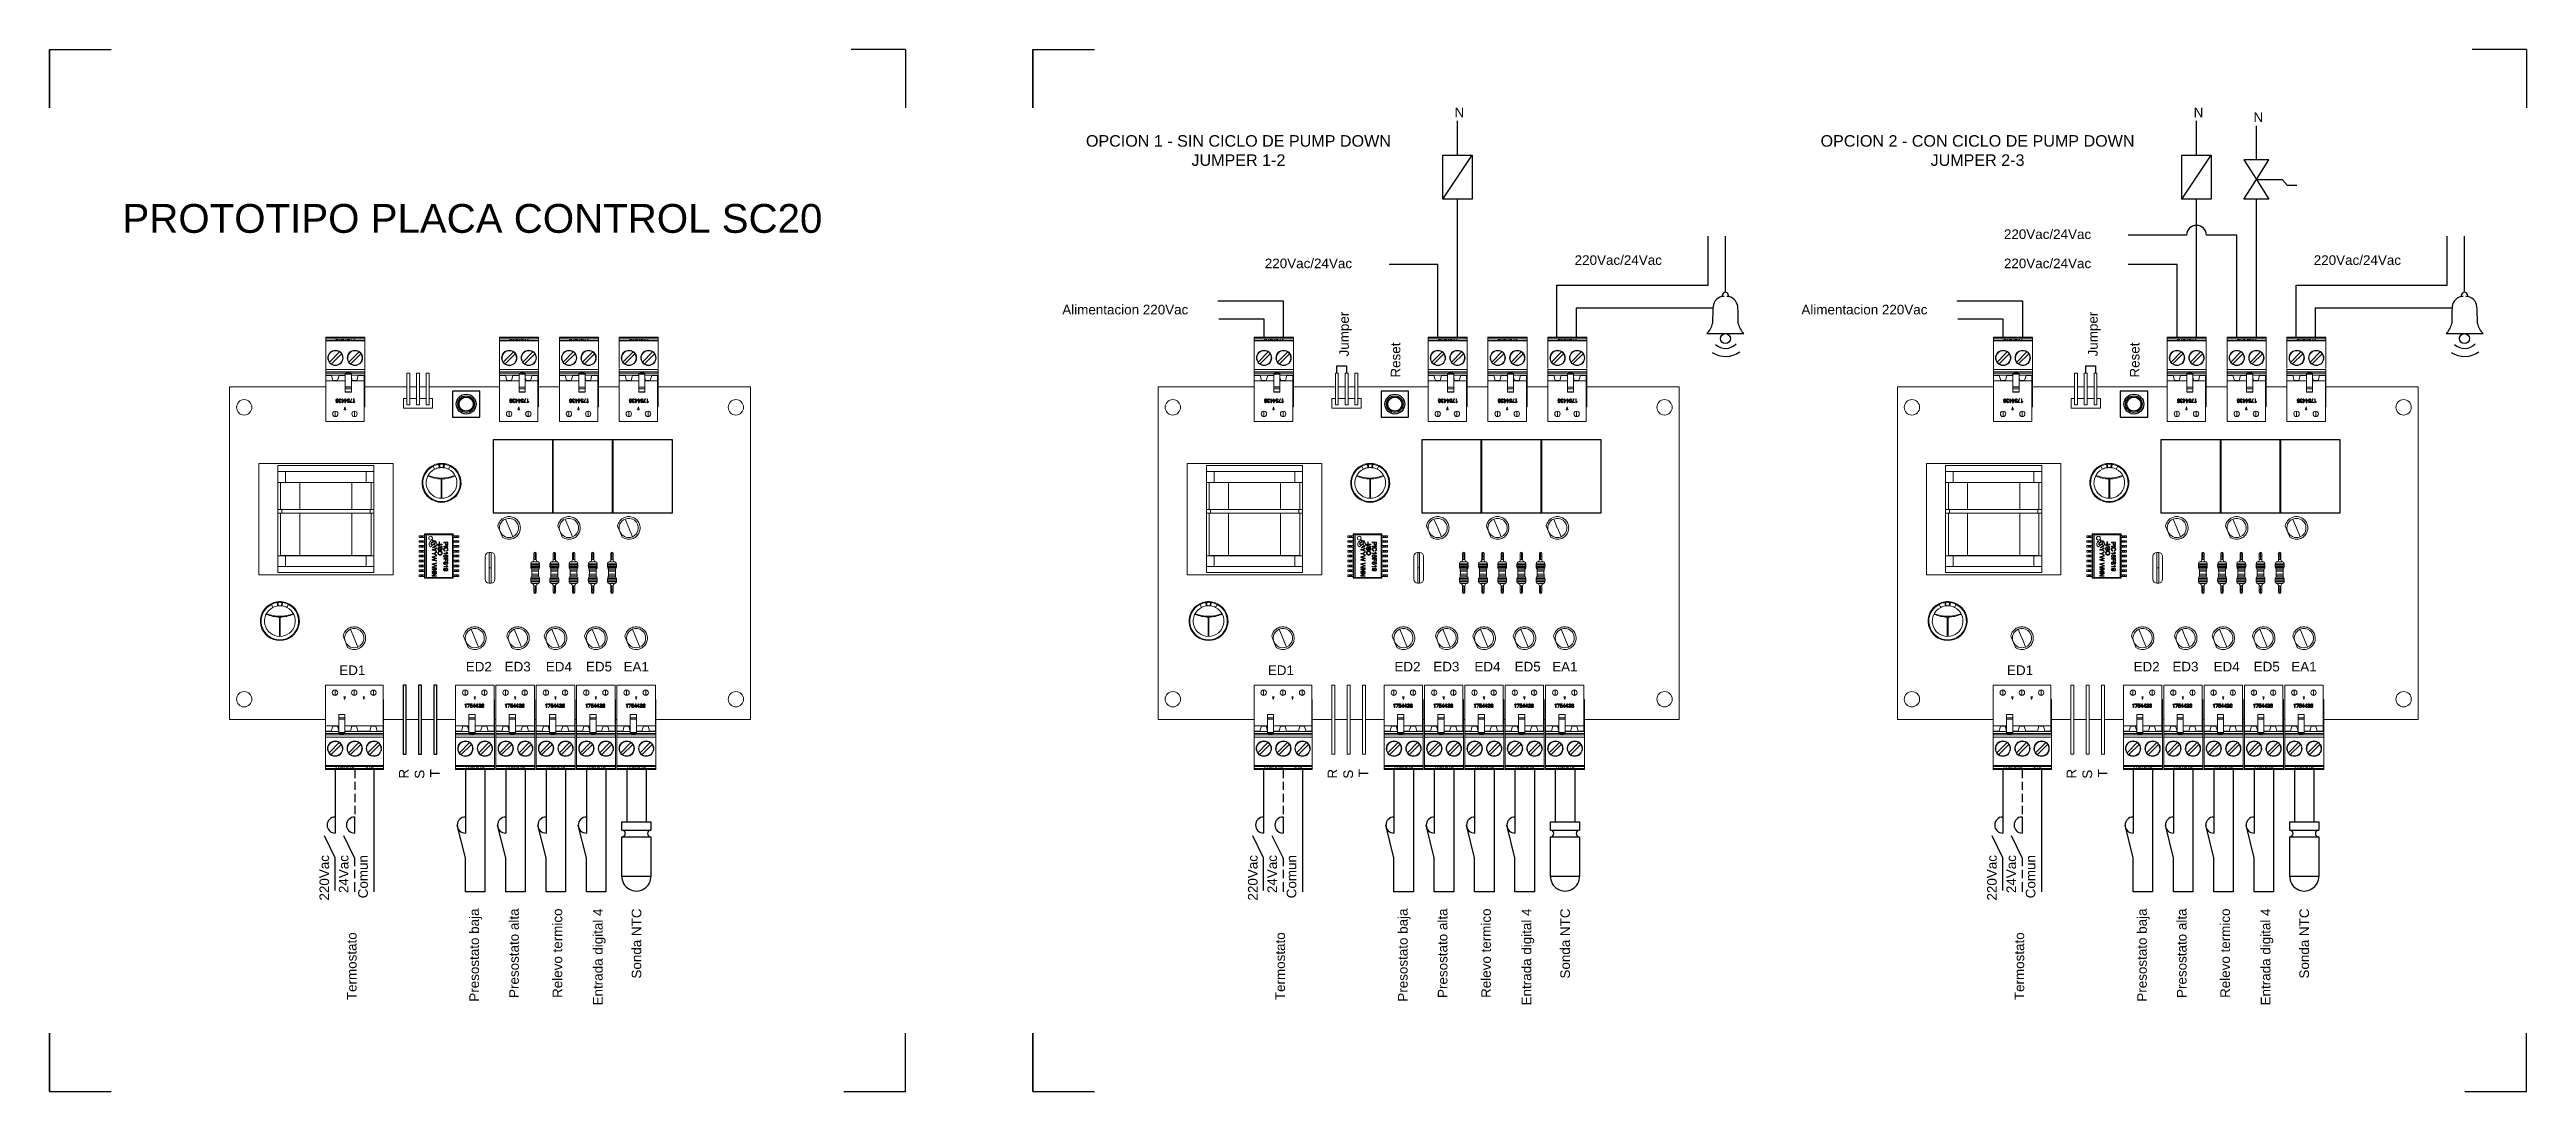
# Model space of a CAD drawing. Header units: millimetres. Extents: x -118 to 1430, y 370 to 641.
# Drawn here: x -118 to 526, y 370 to 641 of the extents above; entities that cross this region are included whole.
import ezdxf

# ---------------------------------------------------------------- set-up
doc = ezdxf.new("R2010")
doc.units = ezdxf.units.MM
doc.layers.add('TANGENT EDGES', color=7, linetype='Continuous', lineweight=0)
doc.layers.add('VISIBLE', color=7, linetype='Continuous', lineweight=0)
doc.layers.add('Z100', color=9, linetype='Continuous', plot=False)
doc.styles.get("Standard").update_dxf_attribs({"font": 'arial.ttf'})

msp = doc.modelspace()

# ---------------------------------------------------------------- texts
for s, width, insert, char_height, attachment_point in [('N', 26.8139, (247.41, 626.31), 2.5, 1), ('N', 26.8139, (439.82, 626.31), 2.5, 1), ('OPCION 1 - SIN CICLO DE PUMP DOWN\\PJUMPER 1-2', 161.2294, (191.15, 615.12), 3, 5), ('OPCION 2 - CON CICLO DE PUMP DOWN\\PJUMPER 2-3', 161.2294, (383.56, 615.12), 3, 5), ('N', 26.8139, (455.4, 625.08), 2.5, 1), ('PROTOTIPO PLACA CONTROL SC20', 216.1422, (-99.37, 601.21), 7.5, 1), ('220Vac/24Vac', 26.8139, (390.43, 594.6), 2.5, 1), ('220Vac/24Vac', 26.8139, (198.02, 587), 2.5, 1), ('220Vac/24Vac', 26.8139, (278.68, 587.86), 2.5, 1), ('220Vac/24Vac', 26.8139, (390.43, 587), 2.5, 1), ('220Vac/24Vac', 26.8139, (471.09, 587.86), 2.5, 1), ('Alimentacion 220Vac', 58.2141, (145.3, 574.97), 2.5, 1), ('Alimentacion 220Vac', 58.2141, (337.71, 574.97), 2.5, 1), ('ED1', 26.8139, (-39.53, 479.82), 2.5, 5), ('ED2', 26.8139, (-6.59, 480.74), 2.5, 5), ('ED3', 26.8139, (3.53, 480.74), 2.5, 5), ('ED4', 26.8139, (14.24, 480.74), 2.5, 5), ('ED5', 26.8139, (24.69, 480.74), 2.5, 5), ('EA1', 26.8139, (34.38, 480.74), 2.5, 5), ('ED1', 26.8139, (202.21, 479.82), 2.5, 5), ('ED2', 26.8139, (235.16, 480.74), 2.5, 5), ('ED3', 26.8139, (245.28, 480.74), 2.5, 5), ('ED4', 26.8139, (255.99, 480.74), 2.5, 5), ('ED5', 26.8139, (266.44, 480.74), 2.5, 5), ('EA1', 26.8139, (276.13, 480.74), 2.5, 5), ('ED1', 26.8139, (394.63, 479.82), 2.5, 5), ('ED2', 26.8139, (427.57, 480.74), 2.5, 5), ('ED3', 26.8139, (437.69, 480.74), 2.5, 5), ('ED4', 26.8139, (448.4, 480.74), 2.5, 5), ('ED5', 26.8139, (458.85, 480.74), 2.5, 5), ('EA1', 26.8139, (468.54, 480.74), 2.5, 5)]:
    msp.add_mtext_dynamic_manual_height_columns(s, width=width, gutter_width=12.5, heights=[0], dxfattribs=dict(insert=insert, char_height=char_height, attachment_point=attachment_point))
at = {"char_height": 2.5, "rotation": 90}
for s, width, insert, attachment_point in [('Jumper', 26.8139, (217.39, 561.53), 1), ('Jumper', 26.8139, (412.34, 561.53), 1), ('Reset', 26.8139, (230.81, 556.02), 1), ('Reset', 26.8139, (423.22, 556.02), 1), ('R', 42.4168, (-27.4, 454.13), 3), ('S', 42.4168, (-23.27, 453.91), 3), ('T', 42.4168, (-19.27, 454.07), 3), ('220Vac', 42.4168, (-48.07, 431.69), 3), ('24Vac', 42.4168, (-43.03, 431.69), 3), ('Comun', 42.4168, (-37.99, 431.69), 3), ('220Vac', 42.4168, (193.63, 431.69), 3), ('24Vac', 42.4168, (198.67, 431.69), 3), ('Comun', 42.4168, (203.71, 431.69), 3), ('220Vac', 42.4168, (386.05, 431.69), 3), ('24Vac', 42.4168, (391.09, 431.69), 3), ('Comun', 42.4168, (396.13, 431.69), 3), ('Presostato baja', 42.4168, (-9.04, 417.78), 3), ('Presostato alta', 42.4168, (1.31, 417.78), 3), ('Relevo termico', 42.4168, (12.61, 417.78), 3), ('Entrada digital 4', 42.4168, (23.15, 417.78), 3), ('Sonda NTC', 42.4168, (33.2, 417.78), 3), ('Presostato baja', 42.4168, (232.7, 417.78), 3), ('Presostato alta', 42.4168, (243.06, 417.78), 3), ('Relevo termico', 42.4168, (254.36, 417.78), 3), ('Entrada digital 4', 42.4168, (264.9, 417.78), 3), ('Sonda NTC', 42.4168, (274.95, 417.78), 3), ('Presostato baja', 42.4168, (425.12, 417.78), 3), ('Presostato alta', 42.4168, (435.47, 417.78), 3), ('Relevo termico', 42.4168, (446.77, 417.78), 3), ('Entrada digital 4', 42.4168, (457.31, 417.78), 3), ('Sonda NTC', 42.4168, (467.36, 417.78), 3), ('Termostato', 42.4168, (-40.92, 411.58), 3), ('Termostato', 42.4168, (200.78, 411.58), 3), ('Termostato', 42.4168, (393.2, 411.58), 3)]:
    msp.add_mtext_dynamic_manual_height_columns(s, width=width, gutter_width=12.5, heights=[0], dxfattribs=dict(at, insert=insert, attachment_point=attachment_point))
at = {"layer": 'VISIBLE', "char_height": 2.5, "attachment_point": 3, "rotation": 90}
for s, insert in [('R', (214.35, 454.13)), ('S', (218.48, 453.91)), ('T', (222.48, 454.07)), ('R', (406.76, 454.13)), ('S', (410.89, 453.91)), ('T', (414.89, 454.07))]:
    msp.add_mtext_dynamic_manual_height_columns(s, width=42.4168, gutter_width=12.5, heights=[0], dxfattribs=dict(at, insert=insert))

# ---------------------------------------------------------------- linework, layer by layer
for p, q in [((248.16, 613.95), (248.16, 622.83)), ((440.57, 613.95), (440.57, 622.83)), ((456.15, 612.71), (456.15, 621.6)), ((244.35, 602.46), (251.97, 613.95)), ((436.76, 602.46), (444.38, 613.95)), ((459.37, 612.71), (452.93, 612.71)), ((452.93, 612.71), (456.15, 607.58)), ((456.15, 607.58), (459.37, 612.71)), ((452.93, 602.46), (456.15, 607.58)), ((456.15, 607.58), (459.37, 602.46)), ((456.15, 607.58), (462.89, 607.58)), ((464.26, 606.03), (462.89, 607.58)), ((248.16, 566.57), (248.16, 602.46)), ((248.16, 566.57), (248.16, 602.46)), ((440.57, 566.57), (440.57, 602.46)), ((459.37, 602.46), (452.93, 602.46)), ((456.15, 566.57), (456.15, 602.46)), ((466.65, 606.03), (464.26, 606.03)), ((313.44, 580.12), (313.44, 592.87)), ((317.93, 578.25), (317.93, 592.87)), ((437.97, 593.06), (422.78, 593.06)), ((451.07, 593.06), (443.17, 593.06)), ((451.07, 566.57), (451.07, 593.06)), ((505.85, 580.12), (505.85, 592.87)), ((510.34, 578.25), (510.34, 592.87)), ((243.08, 585.46), (230.37, 585.46)), ((243.08, 566.57), (243.08, 585.46)), ((243.08, 566.57), (243.08, 585.46)), ((435.49, 585.46), (422.78, 585.46)), ((435.49, 566.57), (435.49, 585.46)), ((202.91, 575.94), (185.77, 575.94)), ((202.91, 566.57), (202.91, 575.94)), ((274.08, 566.57), (274.08, 580.12)), ((274.08, 580.12), (313.44, 580.12)), ((274.08, 566.57), (274.08, 580.12)), ((279.16, 574.2), (314.59, 574.2)), ((279.16, 566.57), (279.16, 574.2)), ((395.32, 575.94), (378.18, 575.94)), ((395.32, 566.57), (395.32, 575.94)), ((466.49, 566.57), (466.49, 580.12)), ((466.49, 580.12), (505.85, 580.12)), ((471.57, 566.57), (471.57, 574.2)), ((471.57, 574.2), (507, 574.2)), ((197.83, 571.2), (186.01, 571.2)), ((197.83, 566.57), (197.83, 571.2)), ((313.12, 567.46), (322.75, 567.46)), ((390.24, 571.2), (378.42, 571.2)), ((390.24, 566.57), (390.24, 571.2)), ((505.53, 567.46), (515.16, 567.46)), ((216.78, 557.17), (216.78, 559.1)), ((216.78, 559.1), (219.32, 559.1)), ((219.32, 559.1), (219.32, 557.17)), ((411.73, 557.17), (411.73, 559.1)), ((411.73, 559.1), (414.27, 559.1)), ((414.27, 559.1), (414.27, 557.17)), ((-43.99, 453.97), (-43.99, 437.41)), ((-38.91, 453.97), (-38.91, 451.72)), ((-33.91, 453.97), (-33.91, 422.08)), ((-33.91, 453.97), (-33.91, 422.08)), ((-10.1, 453.97), (-10.1, 437.41)), ((-5.02, 453.97), (-5.02, 422.08)), ((0.4, 453.97), (0.4, 437.41)), ((5.48, 453.97), (5.48, 422.08)), ((10.9, 453.97), (10.9, 437.41)), ((15.98, 453.97), (15.98, 422.08)), ((21.4, 453.97), (21.4, 437.41)), ((26.48, 453.97), (26.48, 422.08)), ((31.9, 453.97), (31.9, 440.31)), ((36.98, 453.97), (36.98, 440.31)), ((197.72, 453.97), (197.72, 437.41)), ((202.8, 453.97), (202.8, 451.72)), ((207.8, 453.97), (207.8, 422.08)), ((207.8, 453.97), (207.8, 422.08)), ((231.65, 453.97), (231.65, 437.41)), ((236.73, 453.97), (236.73, 422.08)), ((242.15, 453.97), (242.15, 437.41)), ((247.23, 453.97), (247.23, 422.08)), ((252.65, 453.97), (252.65, 437.41)), ((257.73, 453.97), (257.73, 422.08)), ((263.15, 453.97), (263.15, 437.41)), ((268.23, 453.97), (268.23, 422.08)), ((273.65, 453.97), (273.65, 440.31)), ((278.73, 453.97), (278.73, 440.31)), ((390.13, 453.97), (390.13, 437.41)), ((395.21, 453.97), (395.21, 451.72)), ((400.21, 453.97), (400.21, 422.08)), ((400.21, 453.97), (400.21, 422.08)), ((424.06, 453.97), (424.06, 437.41)), ((429.14, 453.97), (429.14, 422.08)), ((434.56, 453.97), (434.56, 437.41)), ((439.64, 453.97), (439.64, 422.08)), ((445.06, 453.97), (445.06, 437.41)), ((450.14, 453.97), (450.14, 422.08)), ((455.56, 453.97), (455.56, 437.41)), ((460.64, 453.97), (460.64, 422.08)), ((466.06, 453.97), (466.06, 440.31)), ((471.14, 453.97), (471.14, 440.31)), ((-38.91, 450.77), (-38.91, 448.64)), ((-38.91, 447.63), (-38.91, 445.5)), ((202.8, 450.77), (202.8, 448.64)), ((202.8, 447.63), (202.8, 445.5)), ((395.21, 450.77), (395.21, 448.64)), ((395.21, 447.63), (395.21, 445.5)), ((-38.95, 441.66), (-38.95, 437.41)), ((-38.91, 444.49), (-38.91, 442.36)), ((-10.1, 430.95), (-12.2, 439.5)), ((0.4, 430.95), (-1.7, 439.5)), ((10.9, 430.95), (8.8, 439.5)), ((21.4, 430.95), (19.3, 439.5)), ((30.66, 438.17), (30.66, 440.31)), ((30.66, 440.31), (38.22, 440.31)), ((38.22, 440.31), (38.22, 438.17)), ((202.76, 441.66), (202.76, 437.41)), ((202.8, 444.49), (202.8, 442.36)), ((231.65, 430.95), (229.55, 439.5)), ((242.15, 430.95), (240.05, 439.5)), ((252.65, 430.95), (250.55, 439.5)), ((263.15, 430.95), (261.05, 439.5)), ((272.4, 438.17), (272.4, 440.31)), ((272.4, 440.31), (279.97, 440.31)), ((279.97, 440.31), (279.97, 438.17)), ((395.17, 441.66), (395.17, 437.41)), ((395.21, 444.49), (395.21, 442.36)), ((424.06, 430.95), (421.96, 439.5)), ((434.56, 430.95), (432.46, 439.5)), ((445.06, 430.95), (442.96, 439.5)), ((455.56, 430.95), (453.46, 439.5)), ((464.82, 438.17), (464.82, 440.31)), ((464.82, 440.31), (472.38, 440.31)), ((472.38, 440.31), (472.38, 438.17)), ((-43.99, 430.95), (-46.79, 436.68)), ((-38.95, 430.95), (-41.75, 436.68)), ((30.66, 438.17), (38.22, 438.17)), ((30.66, 426.11), (30.66, 436.42)), ((30.66, 436.42), (38.22, 436.42)), ((38.22, 436.42), (38.22, 426.11)), ((197.72, 430.95), (194.91, 436.68)), ((202.76, 430.95), (199.95, 436.68)), ((272.4, 438.17), (279.97, 438.17)), ((272.4, 426.11), (272.4, 436.42)), ((272.4, 436.42), (279.97, 436.42)), ((279.97, 436.42), (279.97, 426.11)), ((390.13, 430.95), (387.33, 436.68)), ((395.17, 430.95), (392.37, 436.68)), ((464.82, 438.17), (472.38, 438.17)), ((464.82, 426.11), (464.82, 436.42)), ((464.82, 436.42), (472.38, 436.42)), ((472.38, 436.42), (472.38, 426.11)), ((-43.99, 422.5), (-43.99, 430.95)), ((-38.95, 430.95), (-38.95, 428.82)), ((-38.95, 427.81), (-38.95, 425.68)), ((-10.1, 422.08), (-10.1, 430.95)), ((0.4, 422.08), (0.4, 430.95)), ((10.9, 422.08), (10.9, 430.95)), ((21.4, 422.08), (21.4, 430.95)), ((38.22, 426.11), (30.66, 426.11)), ((197.72, 422.5), (197.72, 430.95)), ((202.76, 430.95), (202.76, 428.82)), ((202.76, 427.81), (202.76, 425.68)), ((231.65, 422.08), (231.65, 430.95)), ((242.15, 422.08), (242.15, 430.95)), ((252.65, 422.08), (252.65, 430.95)), ((263.15, 422.08), (263.15, 430.95)), ((279.97, 426.11), (272.4, 426.11)), ((390.13, 422.5), (390.13, 430.95)), ((395.17, 430.95), (395.17, 428.82)), ((395.17, 427.81), (395.17, 425.68)), ((424.06, 422.08), (424.06, 430.95)), ((434.56, 422.08), (434.56, 430.95)), ((445.06, 422.08), (445.06, 430.95)), ((455.56, 422.08), (455.56, 430.95)), ((472.38, 426.11), (464.82, 426.11)), ((-38.95, 424.67), (-38.95, 422.08)), ((-5.02, 422.08), (-10.1, 422.08)), ((5.48, 422.08), (0.4, 422.08)), ((15.98, 422.08), (10.9, 422.08)), ((26.48, 422.08), (21.4, 422.08)), ((202.76, 424.67), (202.76, 422.08)), ((236.73, 422.08), (231.65, 422.08)), ((247.23, 422.08), (242.15, 422.08)), ((257.73, 422.08), (252.65, 422.08)), ((268.23, 422.08), (263.15, 422.08)), ((395.17, 424.67), (395.17, 422.08)), ((429.14, 422.08), (424.06, 422.08)), ((439.64, 422.08), (434.56, 422.08)), ((450.14, 422.08), (445.06, 422.08)), ((460.64, 422.08), (455.56, 422.08))]:
    msp.add_line(p, q)
for points in [[(244.35, 602.46), (244.35, 613.95), (251.97, 613.95), (251.97, 602.46)], [(436.76, 602.46), (436.76, 613.95), (444.38, 613.95), (444.38, 602.46)], [(-13.48, 552.52), (-13.48, 545.69), (-6.3, 545.69), (-6.3, 552.52)], [(228.27, 552.52), (228.27, 545.69), (235.45, 545.69), (235.45, 552.52)], [(420.68, 552.52), (420.68, 545.69), (427.86, 545.69), (427.86, 552.52)], [(-2.87, 539.78), (-2.87, 520.78), (12.63, 520.78), (12.63, 539.78)], [(12.71, 539.78), (12.71, 520.78), (28.21, 520.78), (28.21, 539.78)], [(28.29, 539.78), (28.29, 520.78), (43.79, 520.78), (43.79, 539.78)], [(238.88, 539.78), (238.88, 520.78), (254.38, 520.78), (254.38, 539.78)], [(254.46, 539.78), (254.46, 520.78), (269.96, 520.78), (269.96, 539.78)], [(270.04, 539.78), (270.04, 520.78), (285.54, 520.78), (285.54, 539.78)], [(431.29, 539.78), (431.29, 520.78), (446.79, 520.78), (446.79, 539.78)], [(446.87, 539.78), (446.87, 520.78), (462.37, 520.78), (462.37, 539.78)], [(462.45, 539.78), (462.45, 520.78), (477.95, 520.78), (477.95, 539.78)]]:
    msp.add_lwpolyline(points, close=True)
for centre, radius in [((317.93, 566.16), 1.3), ((510.34, 566.16), 1.3), ((-9.89, 549.11), 2.58), ((-9.89, 549.11), 2.15), ((-9.89, 549.11), 1.84), ((231.86, 549.11), 2.58), ((231.86, 549.11), 2.15), ((231.86, 549.11), 1.84), ((424.27, 549.11), 2.58), ((424.27, 549.11), 2.15), ((424.27, 549.11), 1.84)]:
    msp.add_circle(centre, radius)
for centre, radius, start, end in [((440.57, 593.06), 2.6, 0, 180), ((380.63, 570.36), 66.04, 176.4338, 180.19339), ((317.63, 574.22), 2.93, 90.94511, 175.04659), ((318.23, 574.22), 2.93, 4.95341, 89.05489), ((255.24, 570.36), 66.04, 359.80661, 3.5662), ((573.04, 570.36), 66.04, 176.4338, 180.19339), ((510.04, 574.22), 2.93, 90.94511, 175.04659), ((510.65, 574.22), 2.93, 4.95341, 89.05489), ((447.65, 570.36), 66.04, 359.80661, 3.5662), ((309.75, 571.05), 4.92, 313.20398, 349.33475), ((326.11, 571.05), 4.92, 190.66525, 226.79602), ((502.16, 571.05), 4.92, 313.20398, 349.33475), ((518.53, 571.05), 4.92, 190.66525, 226.79602), ((317.97, 567.75), 6.24, 235.7625, 306.26339), ((317.96, 567.41), 3.79, 226.39182, 316.33325), ((510.38, 567.75), 6.24, 235.7625, 306.26339), ((510.38, 567.41), 3.79, 226.39182, 316.33325), ((-43.99, 439.5), 2.1, 90, 270), ((-38.95, 439.5), 2.1, 90, 270), ((-10.1, 439.5), 2.1, 90, 270), ((0.4, 439.5), 2.1, 90, 270), ((10.9, 439.5), 2.1, 90, 270), ((21.4, 439.5), 2.1, 90, 270), ((197.72, 439.5), 2.1, 90, 270), ((202.76, 439.5), 2.1, 90, 270), ((231.65, 439.5), 2.1, 90, 270), ((242.15, 439.5), 2.1, 90, 270), ((252.65, 439.5), 2.1, 90, 270), ((263.15, 439.5), 2.1, 90, 270), ((390.13, 439.5), 2.1, 90, 270), ((395.17, 439.5), 2.1, 90, 270), ((424.06, 439.5), 2.1, 90, 270), ((434.56, 439.5), 2.1, 90, 270), ((445.06, 439.5), 2.1, 90, 270), ((455.56, 439.5), 2.1, 90, 270), ((30.66, 437.29), 0.874, 270, 90), ((38.22, 437.29), 0.874, 90, 270), ((272.4, 437.29), 0.874, 270, 90), ((279.97, 437.29), 0.874, 90, 270), ((464.82, 437.29), 0.874, 270, 90), ((472.38, 437.29), 0.874, 90, 270), ((34.44, 426.11), 3.79, 177.45615, 2.54385), ((276.19, 426.11), 3.79, 177.45615, 2.54385), ((468.6, 426.11), 3.79, 177.45615, 2.54385)]:
    msp.add_arc(centre, radius, start, end)
for centre in [(317.93, 577.14), (510.34, 577.14)]:
    msp.add_ellipse(centre, major_axis=(0, -1.11), ratio=0.774265, start_param=1.523546, end_param=4.759639)
at = {"layer": 'TANGENT EDGES'}
for p, q in [((-46.46, 566.37), (-36.3, 566.37)), ((-46.46, 565.77), (-36.3, 565.77)), ((-36.3, 565.57), (-46.46, 565.57)), ((-43.62, 565.8), (-43.62, 565.79)), ((-43.46, 565.94), (-43.46, 565.93)), ((-43.46, 565.88), (-43.46, 565.87)), ((-43.35, 565.8), (-43.35, 565.79)), ((-43.28, 565.93), (-43.28, 565.9)), ((-43.26, 565.87), (-43.26, 565.79)), ((-42.14, 565.8), (-42.14, 565.79)), ((-42.01, 565.94), (-42.01, 565.93)), ((-41.87, 565.8), (-41.87, 565.79)), ((-40.75, 565.93), (-40.75, 565.85)), ((-40.66, 565.86), (-40.66, 565.83)), ((-40.51, 565.94), (-40.51, 565.93)), ((-40.51, 565.85), (-40.51, 565.83)), ((-40.31, 565.93), (-40.31, 565.9)), ((-1.21, 566.37), (8.95, 566.37)), ((-1.21, 565.77), (8.95, 565.77)), ((8.95, 565.57), (-1.21, 565.57)), ((1.63, 565.8), (1.63, 565.79)), ((1.79, 565.94), (1.79, 565.93)), ((1.79, 565.88), (1.79, 565.87)), ((1.9, 565.8), (1.9, 565.79)), ((1.97, 565.93), (1.97, 565.9)), ((1.99, 565.87), (1.99, 565.79)), ((3.1, 565.8), (3.1, 565.79)), ((3.24, 565.94), (3.24, 565.93)), ((3.38, 565.8), (3.38, 565.79)), ((4.5, 565.93), (4.5, 565.85)), ((4.59, 565.86), (4.59, 565.83)), ((4.73, 565.94), (4.73, 565.93)), ((4.74, 565.85), (4.74, 565.83)), ((4.94, 565.93), (4.94, 565.9)), ((14.37, 566.37), (24.53, 566.37)), ((14.37, 565.77), (24.53, 565.77)), ((24.53, 565.57), (14.37, 565.57)), ((17.2, 565.8), (17.2, 565.79)), ((17.36, 565.94), (17.36, 565.93)), ((17.37, 565.88), (17.37, 565.87)), ((17.48, 565.8), (17.48, 565.79)), ((17.54, 565.93), (17.54, 565.9)), ((17.57, 565.87), (17.57, 565.79)), ((18.68, 565.8), (18.68, 565.79)), ((18.82, 565.94), (18.82, 565.93)), ((18.96, 565.8), (18.96, 565.79)), ((20.07, 565.93), (20.07, 565.85)), ((20.17, 565.86), (20.17, 565.83)), ((20.31, 565.94), (20.31, 565.93)), ((20.31, 565.85), (20.31, 565.83)), ((20.52, 565.93), (20.52, 565.9)), ((29.95, 566.37), (40.11, 566.37)), ((29.95, 565.77), (40.11, 565.77)), ((40.11, 565.57), (29.95, 565.57)), ((32.78, 565.8), (32.78, 565.79)), ((32.94, 565.94), (32.94, 565.93)), ((32.94, 565.88), (32.94, 565.87)), ((33.05, 565.8), (33.05, 565.79)), ((33.12, 565.93), (33.12, 565.9)), ((33.15, 565.87), (33.15, 565.79)), ((34.26, 565.8), (34.26, 565.79)), ((34.4, 565.94), (34.4, 565.93)), ((34.53, 565.8), (34.53, 565.79)), ((35.65, 565.93), (35.65, 565.85)), ((35.75, 565.86), (35.75, 565.83)), ((35.89, 565.94), (35.89, 565.93)), ((35.89, 565.85), (35.89, 565.83)), ((36.1, 565.93), (36.1, 565.9)), ((195.29, 566.37), (205.45, 566.37)), ((195.29, 565.77), (205.45, 565.77)), ((205.45, 565.57), (195.29, 565.57)), ((198.13, 565.8), (198.13, 565.79)), ((198.28, 565.94), (198.28, 565.93)), ((198.29, 565.88), (198.29, 565.87)), ((198.4, 565.8), (198.4, 565.79)), ((198.47, 565.93), (198.47, 565.9)), ((198.49, 565.87), (198.49, 565.79)), ((199.6, 565.8), (199.6, 565.79)), ((199.74, 565.94), (199.74, 565.93)), ((199.88, 565.8), (199.88, 565.79)), ((201, 565.93), (201, 565.85)), ((201.09, 565.86), (201.09, 565.83)), ((201.23, 565.94), (201.23, 565.93)), ((201.24, 565.85), (201.24, 565.83)), ((201.44, 565.93), (201.44, 565.9)), ((240.54, 566.37), (250.7, 566.37)), ((240.54, 565.77), (250.7, 565.77)), ((250.7, 565.57), (240.54, 565.57)), ((243.37, 565.8), (243.37, 565.79)), ((243.53, 565.94), (243.53, 565.93)), ((243.54, 565.88), (243.54, 565.87)), ((243.65, 565.8), (243.65, 565.79)), ((243.71, 565.93), (243.71, 565.9)), ((243.74, 565.87), (243.74, 565.79)), ((244.85, 565.8), (244.85, 565.79)), ((244.99, 565.94), (244.99, 565.93)), ((245.13, 565.8), (245.13, 565.79)), ((246.24, 565.93), (246.24, 565.85)), ((246.34, 565.86), (246.34, 565.83)), ((246.48, 565.94), (246.48, 565.93)), ((246.48, 565.85), (246.48, 565.83)), ((246.69, 565.93), (246.69, 565.9)), ((256.12, 566.37), (266.28, 566.37)), ((256.12, 565.77), (266.28, 565.77)), ((266.28, 565.57), (256.12, 565.57)), ((258.95, 565.8), (258.95, 565.79)), ((259.11, 565.94), (259.11, 565.93)), ((259.11, 565.88), (259.11, 565.87)), ((259.22, 565.8), (259.22, 565.79)), ((259.29, 565.93), (259.29, 565.9)), ((259.32, 565.87), (259.32, 565.79)), ((260.43, 565.8), (260.43, 565.79)), ((260.57, 565.94), (260.57, 565.93)), ((260.7, 565.8), (260.7, 565.79)), ((261.82, 565.93), (261.82, 565.85)), ((261.92, 565.86), (261.92, 565.83)), ((262.06, 565.94), (262.06, 565.93)), ((262.06, 565.85), (262.06, 565.83)), ((262.27, 565.93), (262.27, 565.9)), ((271.7, 566.37), (281.86, 566.37)), ((271.7, 565.77), (281.86, 565.77)), ((281.86, 565.57), (271.7, 565.57)), ((274.53, 565.8), (274.53, 565.79)), ((274.69, 565.94), (274.69, 565.93)), ((274.69, 565.88), (274.69, 565.87)), ((274.8, 565.8), (274.8, 565.79)), ((274.87, 565.93), (274.87, 565.9)), ((274.89, 565.87), (274.89, 565.79)), ((276.01, 565.8), (276.01, 565.79)), ((276.14, 565.94), (276.14, 565.93)), ((276.28, 565.8), (276.28, 565.79)), ((277.4, 565.93), (277.4, 565.85)), ((277.49, 565.86), (277.49, 565.83)), ((277.64, 565.94), (277.64, 565.93)), ((277.64, 565.85), (277.64, 565.83)), ((277.84, 565.93), (277.84, 565.9)), ((387.7, 566.37), (397.86, 566.37)), ((387.7, 565.77), (397.86, 565.77)), ((397.86, 565.57), (387.7, 565.57)), ((390.54, 565.8), (390.54, 565.79)), ((390.7, 565.94), (390.7, 565.93)), ((390.7, 565.88), (390.7, 565.87)), ((390.81, 565.8), (390.81, 565.79)), ((390.88, 565.93), (390.88, 565.9)), ((390.9, 565.87), (390.9, 565.79)), ((392.02, 565.8), (392.02, 565.79)), ((392.15, 565.94), (392.15, 565.93)), ((392.29, 565.8), (392.29, 565.79)), ((393.41, 565.93), (393.41, 565.85)), ((393.5, 565.86), (393.5, 565.83)), ((393.64, 565.94), (393.64, 565.93)), ((393.65, 565.85), (393.65, 565.83)), ((393.85, 565.93), (393.85, 565.9)), ((432.95, 566.37), (443.11, 566.37)), ((432.95, 565.77), (443.11, 565.77)), ((443.11, 565.57), (432.95, 565.57)), ((435.79, 565.8), (435.79, 565.79)), ((435.94, 565.94), (435.94, 565.93)), ((435.95, 565.88), (435.95, 565.87)), ((436.06, 565.8), (436.06, 565.79)), ((436.13, 565.93), (436.13, 565.9)), ((436.15, 565.87), (436.15, 565.79)), ((437.26, 565.8), (437.26, 565.79)), ((437.4, 565.94), (437.4, 565.93)), ((437.54, 565.8), (437.54, 565.79)), ((438.66, 565.93), (438.66, 565.85)), ((438.75, 565.86), (438.75, 565.83)), ((438.89, 565.94), (438.89, 565.93)), ((438.9, 565.85), (438.9, 565.83)), ((439.1, 565.93), (439.1, 565.9)), ((448.53, 566.37), (458.69, 566.37)), ((448.53, 565.77), (458.69, 565.77)), ((458.69, 565.57), (448.53, 565.57)), ((451.36, 565.8), (451.36, 565.79)), ((451.52, 565.94), (451.52, 565.93)), ((451.53, 565.88), (451.53, 565.87)), ((451.64, 565.8), (451.64, 565.79)), ((451.7, 565.93), (451.7, 565.9)), ((451.73, 565.87), (451.73, 565.79)), ((452.84, 565.8), (452.84, 565.79)), ((452.98, 565.94), (452.98, 565.93)), ((453.12, 565.8), (453.12, 565.79)), ((454.23, 565.93), (454.23, 565.85)), ((454.33, 565.86), (454.33, 565.83)), ((454.47, 565.94), (454.47, 565.93)), ((454.47, 565.85), (454.47, 565.83)), ((454.68, 565.93), (454.68, 565.9)), ((464.11, 566.37), (474.27, 566.37)), ((464.11, 565.77), (474.27, 565.77)), ((474.27, 565.57), (464.11, 565.57)), ((466.94, 565.8), (466.94, 565.79)), ((467.1, 565.94), (467.1, 565.93)), ((467.1, 565.88), (467.1, 565.87)), ((467.21, 565.8), (467.21, 565.79)), ((467.28, 565.93), (467.28, 565.9)), ((467.31, 565.87), (467.31, 565.79)), ((468.42, 565.8), (468.42, 565.79)), ((468.56, 565.94), (468.56, 565.93)), ((468.69, 565.8), (468.69, 565.79)), ((469.81, 565.93), (469.81, 565.85)), ((469.91, 565.86), (469.91, 565.83)), ((470.05, 565.94), (470.05, 565.93)), ((470.05, 565.85), (470.05, 565.83)), ((470.26, 565.93), (470.26, 565.9)), ((-46.46, 558.14), (-36.3, 558.14)), ((-41.38, 557.14), (-40.93, 557.14)), ((-40.22, 557.14), (-39.78, 557.14)), ((-1.21, 558.14), (8.95, 558.14)), ((3.87, 557.14), (4.32, 557.14)), ((5.02, 557.14), (5.47, 557.14)), ((14.37, 558.14), (24.53, 558.14)), ((19.45, 557.14), (19.9, 557.14)), ((20.6, 557.14), (21.05, 557.14)), ((29.95, 558.14), (40.11, 558.14)), ((35.03, 557.14), (35.48, 557.14)), ((36.18, 557.14), (36.63, 557.14)), ((195.29, 558.14), (205.45, 558.14)), ((200.37, 557.14), (200.82, 557.14)), ((201.52, 557.14), (201.97, 557.14)), ((240.54, 558.14), (250.7, 558.14)), ((245.62, 557.14), (246.07, 557.14)), ((246.77, 557.14), (247.22, 557.14)), ((256.12, 558.14), (266.28, 558.14)), ((261.2, 557.14), (261.65, 557.14)), ((262.35, 557.14), (262.8, 557.14)), ((271.7, 558.14), (281.86, 558.14)), ((276.78, 557.14), (277.22, 557.14)), ((277.93, 557.14), (278.38, 557.14)), ((387.7, 558.14), (397.86, 558.14)), ((392.78, 557.14), (393.23, 557.14)), ((393.94, 557.14), (394.38, 557.14)), ((432.95, 558.14), (443.11, 558.14)), ((438.03, 557.14), (438.48, 557.14)), ((439.18, 557.14), (439.63, 557.14)), ((448.53, 558.14), (458.69, 558.14)), ((453.61, 557.14), (454.06, 557.14)), ((454.76, 557.14), (455.21, 557.14)), ((464.11, 558.14), (474.27, 558.14)), ((469.19, 557.14), (469.64, 557.14)), ((470.34, 557.14), (470.79, 557.14)), ((-41.38, 553.11), (-39.78, 553.11)), ((-41.38, 552.29), (-39.78, 552.29)), ((3.87, 553.11), (5.47, 553.11)), ((3.87, 552.29), (5.47, 552.29)), ((19.45, 553.11), (21.05, 553.11)), ((19.45, 552.29), (21.05, 552.29)), ((35.03, 553.11), (36.63, 553.11)), ((35.03, 552.29), (36.63, 552.29)), ((200.37, 553.11), (201.97, 553.11)), ((200.37, 552.29), (201.97, 552.29)), ((245.62, 553.11), (247.22, 553.11)), ((245.62, 552.29), (247.22, 552.29)), ((261.2, 553.11), (262.8, 553.11)), ((261.2, 552.29), (262.8, 552.29)), ((276.78, 553.11), (278.38, 553.11)), ((276.78, 552.29), (278.38, 552.29)), ((392.78, 553.11), (394.38, 553.11)), ((392.78, 552.29), (394.38, 552.29)), ((438.03, 553.11), (439.63, 553.11)), ((438.03, 552.29), (439.63, 552.29)), ((453.61, 553.11), (455.21, 553.11)), ((453.61, 552.29), (455.21, 552.29)), ((469.19, 553.11), (470.79, 553.11)), ((469.19, 552.29), (470.79, 552.29)), ((-43.96, 547.27), (-43.96, 545.87)), ((-38.96, 545.87), (-38.96, 547.27)), ((1.29, 547.27), (1.29, 545.87)), ((6.29, 545.87), (6.29, 547.27)), ((16.87, 547.27), (16.87, 545.87)), ((21.87, 545.87), (21.87, 547.27)), ((32.45, 547.27), (32.45, 545.87)), ((37.45, 545.87), (37.45, 547.27)), ((197.79, 547.27), (197.79, 545.87)), ((202.79, 545.87), (202.79, 547.27)), ((243.04, 547.27), (243.04, 545.87)), ((248.04, 545.87), (248.04, 547.27)), ((258.62, 547.27), (258.62, 545.87)), ((263.62, 545.87), (263.62, 547.27)), ((274.2, 547.27), (274.2, 545.87)), ((279.2, 545.87), (279.2, 547.27)), ((390.2, 547.27), (390.2, 545.87)), ((395.2, 545.87), (395.2, 547.27)), ((435.45, 547.27), (435.45, 545.87)), ((440.45, 545.87), (440.45, 547.27)), ((451.03, 547.27), (451.03, 545.87)), ((456.03, 545.87), (456.03, 547.27)), ((466.61, 547.27), (466.61, 545.87)), ((471.61, 545.87), (471.61, 547.27)), ((-56.9, 528.74), (-56.9, 531.53)), ((-35.9, 528.74), (-35.9, 531.53)), ((-18.59, 533.13), (-18.5, 532.95)), ((-18.5, 532.95), (-18.1, 532.16)), ((-17.04, 533.62), (-17.01, 533.42)), ((-17.01, 533.42), (-16.88, 532.55)), ((-16.81, 533.45), (-16.68, 532.58)), ((-15.89, 532.58), (-15.76, 533.45)), ((-15.7, 532.55), (-15.57, 533.42)), ((-15.57, 533.42), (-15.54, 533.62)), ((-14.48, 532.16), (-14.08, 532.95)), ((-14.08, 532.95), (-13.99, 533.13)), ((184.84, 528.74), (184.84, 531.53)), ((205.84, 528.74), (205.84, 531.53)), ((223.16, 533.13), (223.25, 532.95)), ((223.25, 532.95), (223.65, 532.16)), ((224.71, 533.62), (224.74, 533.42)), ((224.74, 533.42), (224.87, 532.55)), ((224.94, 533.45), (225.07, 532.58)), ((225.85, 532.58), (225.98, 533.45)), ((226.05, 532.55), (226.18, 533.42)), ((226.18, 533.42), (226.21, 533.62)), ((227.27, 532.16), (227.67, 532.95)), ((227.67, 532.95), (227.76, 533.13)), ((377.26, 528.74), (377.26, 531.53)), ((398.26, 528.74), (398.26, 531.53)), ((415.57, 533.13), (415.66, 532.95)), ((415.66, 532.95), (416.06, 532.16)), ((417.12, 533.62), (417.15, 533.42)), ((417.15, 533.42), (417.28, 532.55)), ((417.35, 533.45), (417.48, 532.58)), ((418.26, 532.58), (418.39, 533.45)), ((418.46, 532.55), (418.59, 533.42)), ((418.59, 533.42), (418.62, 533.62)), ((419.68, 532.16), (420.08, 532.95)), ((420.08, 532.95), (420.17, 533.13)), ((-53.19, 521.69), (-53.19, 528.69)), ((-39.62, 521.69), (-39.62, 528.69)), ((188.56, 521.69), (188.56, 528.69)), ((202.13, 521.69), (202.13, 528.69)), ((380.97, 521.69), (380.97, 528.69)), ((394.54, 521.69), (394.54, 528.69)), ((-57.9, 521.69), (-57.9, 520.69)), ((-53.19, 509.69), (-53.19, 520.69)), ((-39.62, 509.69), (-39.62, 520.69)), ((-34.9, 521.69), (-34.9, 520.69)), ((1.27, 516.88), (0.32, 519.18)), ((2.23, 514.56), (1.28, 516.86)), ((16.85, 516.88), (15.89, 519.18)), ((17.81, 514.56), (16.85, 516.86)), ((32.43, 516.88), (31.47, 519.18)), ((33.39, 514.56), (32.43, 516.86)), ((183.84, 521.69), (183.84, 520.69)), ((188.56, 509.69), (188.56, 520.69)), ((202.13, 509.69), (202.13, 520.69)), ((206.84, 521.69), (206.84, 520.69)), ((243.02, 516.88), (242.06, 519.18)), ((243.98, 514.56), (243.02, 516.86)), ((258.59, 516.88), (257.64, 519.18)), ((259.56, 514.56), (258.6, 516.86)), ((274.17, 516.88), (273.22, 519.18)), ((275.13, 514.56), (274.18, 516.86)), ((376.26, 521.69), (376.26, 520.69)), ((380.97, 509.69), (380.97, 520.69)), ((394.54, 509.69), (394.54, 520.69)), ((399.26, 521.69), (399.26, 520.69)), ((435.43, 516.88), (434.47, 519.18)), ((436.39, 514.56), (435.44, 516.86)), ((451.01, 516.88), (450.05, 519.18)), ((451.97, 514.56), (451.01, 516.86)), ((466.58, 516.88), (465.63, 519.18)), ((467.55, 514.56), (466.59, 516.86)), ((-56.9, 509.64), (-56.9, 506.84)), ((-35.9, 509.64), (-35.9, 506.84)), ((-21.72, 514.4), (-21.72, 514.82)), ((-21.72, 513.13), (-21.72, 513.55)), ((-21.72, 511.86), (-21.72, 512.28)), ((-21.72, 510.59), (-21.72, 511.01)), ((-21.72, 509.32), (-21.72, 509.74)), ((-21.57, 514.82), (-21.57, 514.4)), ((-21.57, 513.55), (-21.57, 513.13)), ((-21.57, 512.28), (-21.57, 511.86)), ((-21.57, 511.01), (-21.57, 510.59)), ((-21.57, 509.74), (-21.57, 509.32)), ((-21.45, 514.82), (-21.45, 514.4)), ((-21.45, 513.55), (-21.45, 513.13)), ((-21.45, 512.28), (-21.45, 511.86)), ((-21.45, 511.01), (-21.45, 510.59)), ((-21.45, 509.74), (-21.45, 509.32)), ((-21.15, 514.82), (-21.15, 514.4)), ((-21.15, 513.55), (-21.15, 513.13)), ((-21.15, 512.28), (-21.15, 511.86)), ((-21.15, 511.01), (-21.15, 510.59)), ((-21.15, 509.74), (-21.15, 509.32)), ((-12.82, 514.82), (-12.82, 514.4)), ((-12.82, 513.55), (-12.82, 513.13)), ((-12.82, 512.28), (-12.82, 511.86)), ((-12.82, 511.01), (-12.82, 510.59)), ((-12.82, 509.74), (-12.82, 509.32)), ((-12.52, 514.82), (-12.52, 514.4)), ((-12.52, 513.55), (-12.52, 513.13)), ((-12.52, 512.28), (-12.52, 511.86)), ((-12.52, 511.01), (-12.52, 510.59)), ((-12.52, 509.74), (-12.52, 509.32)), ((-12.4, 514.4), (-12.4, 514.82)), ((-12.4, 513.13), (-12.4, 513.55)), ((-12.4, 511.86), (-12.4, 512.28)), ((-12.4, 510.59), (-12.4, 511.01)), ((-12.4, 509.32), (-12.4, 509.74)), ((-12.25, 514.82), (-12.25, 514.4)), ((-12.25, 513.55), (-12.25, 513.13)), ((-12.25, 512.28), (-12.25, 511.86)), ((-12.25, 511.01), (-12.25, 510.59)), ((-12.25, 509.74), (-12.25, 509.32)), ((-3.92, 506.49), (-3.92, 510.49)), ((-3.42, 510.49), (-3.42, 506.49)), ((7.76, 509.51), (8.07, 509.51)), ((8.07, 510.57), (8.07, 510.26)), ((8.07, 509.51), (8.07, 510.26)), ((8.07, 508.62), (8.07, 509.51)), ((8.07, 509.51), (8.37, 509.51)), ((12.76, 509.51), (13.07, 509.51)), ((13.07, 510.57), (13.07, 510.26)), ((13.07, 509.51), (13.07, 510.26)), ((13.07, 508.62), (13.07, 509.51)), ((13.07, 509.51), (13.37, 509.51)), ((17.76, 509.51), (18.07, 509.51)), ((18.07, 510.57), (18.07, 510.26)), ((18.07, 509.51), (18.07, 510.26)), ((18.07, 508.62), (18.07, 509.51)), ((18.37, 509.51), (18.07, 509.51)), ((22.76, 509.51), (23.07, 509.51)), ((23.07, 510.57), (23.07, 510.26)), ((23.07, 509.51), (23.07, 510.26)), ((23.07, 508.62), (23.07, 509.51)), ((23.37, 509.51), (23.07, 509.51)), ((27.76, 509.51), (28.07, 509.51)), ((28.07, 510.57), (28.07, 510.26)), ((28.07, 509.51), (28.07, 510.26)), ((28.07, 508.62), (28.07, 509.51)), ((28.07, 509.51), (28.37, 509.51)), ((184.84, 509.64), (184.84, 506.84)), ((205.84, 509.64), (205.84, 506.84)), ((220.03, 514.4), (220.03, 514.82)), ((220.03, 513.13), (220.03, 513.55)), ((220.03, 511.86), (220.03, 512.28)), ((220.03, 510.59), (220.03, 511.01)), ((220.03, 509.32), (220.03, 509.74)), ((220.18, 514.82), (220.18, 514.4)), ((220.18, 513.55), (220.18, 513.13)), ((220.18, 512.28), (220.18, 511.86)), ((220.18, 511.01), (220.18, 510.59)), ((220.18, 509.74), (220.18, 509.32)), ((220.3, 514.82), (220.3, 514.4)), ((220.3, 513.55), (220.3, 513.13)), ((220.3, 512.28), (220.3, 511.86)), ((220.3, 511.01), (220.3, 510.59)), ((220.3, 509.74), (220.3, 509.32)), ((220.59, 514.82), (220.59, 514.4)), ((220.59, 513.55), (220.59, 513.13)), ((220.59, 512.28), (220.59, 511.86)), ((220.59, 511.01), (220.59, 510.59)), ((220.59, 509.74), (220.59, 509.32)), ((228.93, 514.82), (228.93, 514.4)), ((228.93, 513.55), (228.93, 513.13)), ((228.93, 512.28), (228.93, 511.86)), ((228.93, 511.01), (228.93, 510.59)), ((228.93, 509.74), (228.93, 509.32)), ((229.23, 514.82), (229.23, 514.4)), ((229.23, 513.55), (229.23, 513.13)), ((229.23, 512.28), (229.23, 511.86)), ((229.23, 511.01), (229.23, 510.59)), ((229.23, 509.74), (229.23, 509.32)), ((229.34, 514.4), (229.34, 514.82)), ((229.34, 513.13), (229.34, 513.55)), ((229.34, 511.86), (229.34, 512.28)), ((229.34, 510.59), (229.34, 511.01)), ((229.34, 509.32), (229.34, 509.74)), ((229.49, 514.82), (229.49, 514.4)), ((229.49, 513.55), (229.49, 513.13)), ((229.49, 512.28), (229.49, 511.86)), ((229.49, 511.01), (229.49, 510.59)), ((229.49, 509.74), (229.49, 509.32)), ((237.83, 506.49), (237.83, 510.49)), ((238.33, 510.49), (238.33, 506.49)), ((249.51, 509.51), (249.82, 509.51)), ((249.82, 510.57), (249.82, 510.26)), ((249.82, 509.51), (249.82, 510.26)), ((249.82, 508.62), (249.82, 509.51)), ((249.82, 509.51), (250.12, 509.51)), ((254.51, 509.51), (254.82, 509.51)), ((254.82, 510.57), (254.82, 510.26)), ((254.82, 509.51), (254.82, 510.26)), ((254.82, 508.62), (254.82, 509.51)), ((254.82, 509.51), (255.12, 509.51)), ((259.51, 509.51), (259.82, 509.51)), ((259.82, 510.57), (259.82, 510.26)), ((259.82, 509.51), (259.82, 510.26)), ((259.82, 508.62), (259.82, 509.51)), ((260.12, 509.51), (259.82, 509.51)), ((264.51, 509.51), (264.82, 509.51)), ((264.82, 510.57), (264.82, 510.26)), ((264.82, 509.51), (264.82, 510.26)), ((264.82, 508.62), (264.82, 509.51)), ((265.12, 509.51), (264.82, 509.51)), ((269.51, 509.51), (269.82, 509.51)), ((269.82, 510.57), (269.82, 510.26)), ((269.82, 509.51), (269.82, 510.26)), ((269.82, 508.62), (269.82, 509.51)), ((269.82, 509.51), (270.12, 509.51)), ((377.26, 509.64), (377.26, 506.84)), ((398.26, 509.64), (398.26, 506.84)), ((412.44, 514.4), (412.44, 514.82)), ((412.44, 513.13), (412.44, 513.55)), ((412.44, 511.86), (412.44, 512.28)), ((412.44, 510.59), (412.44, 511.01)), ((412.44, 509.32), (412.44, 509.74)), ((412.59, 514.82), (412.59, 514.4)), ((412.59, 513.55), (412.59, 513.13)), ((412.59, 512.28), (412.59, 511.86)), ((412.59, 511.01), (412.59, 510.59)), ((412.59, 509.74), (412.59, 509.32)), ((412.71, 514.82), (412.71, 514.4)), ((412.71, 513.55), (412.71, 513.13)), ((412.71, 512.28), (412.71, 511.86)), ((412.71, 511.01), (412.71, 510.59)), ((412.71, 509.74), (412.71, 509.32)), ((413, 514.82), (413, 514.4)), ((413, 513.55), (413, 513.13)), ((413, 512.28), (413, 511.86)), ((413, 511.01), (413, 510.59)), ((413, 509.74), (413, 509.32)), ((421.34, 514.82), (421.34, 514.4)), ((421.34, 513.55), (421.34, 513.13)), ((421.34, 512.28), (421.34, 511.86)), ((421.34, 511.01), (421.34, 510.59)), ((421.34, 509.74), (421.34, 509.32)), ((421.64, 514.82), (421.64, 514.4)), ((421.64, 513.55), (421.64, 513.13)), ((421.64, 512.28), (421.64, 511.86)), ((421.64, 511.01), (421.64, 510.59)), ((421.64, 509.74), (421.64, 509.32)), ((421.76, 514.4), (421.76, 514.82)), ((421.76, 513.13), (421.76, 513.55)), ((421.76, 511.86), (421.76, 512.28)), ((421.76, 510.59), (421.76, 511.01)), ((421.76, 509.32), (421.76, 509.74)), ((421.9, 514.82), (421.9, 514.4)), ((421.9, 513.55), (421.9, 513.13)), ((421.9, 512.28), (421.9, 511.86)), ((421.9, 511.01), (421.9, 510.59)), ((421.9, 509.74), (421.9, 509.32)), ((430.24, 506.49), (430.24, 510.49)), ((430.74, 510.49), (430.74, 506.49)), ((441.92, 509.51), (442.23, 509.51)), ((442.23, 510.57), (442.23, 510.26)), ((442.23, 509.51), (442.23, 510.26)), ((442.23, 508.62), (442.23, 509.51)), ((442.23, 509.51), (442.53, 509.51)), ((446.92, 509.51), (447.23, 509.51)), ((447.23, 510.57), (447.23, 510.26)), ((447.23, 509.51), (447.23, 510.26)), ((447.23, 508.62), (447.23, 509.51)), ((447.23, 509.51), (447.53, 509.51)), ((451.92, 509.51), (452.23, 509.51)), ((452.23, 510.57), (452.23, 510.26)), ((452.23, 509.51), (452.23, 510.26)), ((452.23, 508.62), (452.23, 509.51)), ((452.53, 509.51), (452.23, 509.51)), ((456.92, 509.51), (457.23, 509.51)), ((457.23, 510.57), (457.23, 510.26)), ((457.23, 509.51), (457.23, 510.26)), ((457.23, 508.62), (457.23, 509.51)), ((457.53, 509.51), (457.23, 509.51)), ((461.92, 509.51), (462.23, 509.51)), ((462.23, 510.57), (462.23, 510.26)), ((462.23, 509.51), (462.23, 510.26)), ((462.23, 508.62), (462.23, 509.51)), ((462.23, 509.51), (462.53, 509.51)), ((-21.72, 508.05), (-21.72, 508.47)), ((-21.72, 506.78), (-21.72, 507.2)), ((-21.72, 505.51), (-21.72, 505.93)), ((-21.72, 504.24), (-21.72, 504.66)), ((-21.57, 508.47), (-21.57, 508.05)), ((-21.57, 507.2), (-21.57, 506.78)), ((-21.57, 505.93), (-21.57, 505.51)), ((-21.57, 504.66), (-21.57, 504.24)), ((-21.45, 508.47), (-21.45, 508.05)), ((-21.45, 507.2), (-21.45, 506.78)), ((-21.45, 505.93), (-21.45, 505.51)), ((-21.45, 504.66), (-21.45, 504.24)), ((-21.15, 508.47), (-21.15, 508.05)), ((-21.15, 507.2), (-21.15, 506.78)), ((-21.15, 505.93), (-21.15, 505.51)), ((-21.15, 504.66), (-21.15, 504.24)), ((-12.82, 508.47), (-12.82, 508.05)), ((-12.82, 507.2), (-12.82, 506.78)), ((-12.82, 505.93), (-12.82, 505.51)), ((-12.82, 504.66), (-12.82, 504.24)), ((-12.52, 508.47), (-12.52, 508.05)), ((-12.52, 507.2), (-12.52, 506.78)), ((-12.52, 505.93), (-12.52, 505.51)), ((-12.52, 504.66), (-12.52, 504.24)), ((-12.4, 508.05), (-12.4, 508.47)), ((-12.4, 506.78), (-12.4, 507.2)), ((-12.4, 505.51), (-12.4, 505.93)), ((-12.4, 504.24), (-12.4, 504.66)), ((-12.25, 508.47), (-12.25, 508.05)), ((-12.25, 507.2), (-12.25, 506.78)), ((-12.25, 505.93), (-12.25, 505.51)), ((-12.25, 504.66), (-12.25, 504.24)), ((-3.92, 506.49), (-3.42, 506.49)), ((-3.92, 506.49), (-3.92, 502.49)), ((-3.42, 502.49), (-3.42, 506.49)), ((6.93, 507.52), (9.21, 507.52)), ((6.93, 506.67), (9.21, 506.67)), ((6.93, 503.71), (9.21, 503.71)), ((9.1, 506.35), (7.04, 506.35)), ((7.04, 504.03), (9.1, 504.03)), ((7.3, 508.01), (8.84, 508.01)), ((8.07, 508.62), (7.76, 508.62)), ((8.07, 508.62), (8.37, 508.62)), ((11.93, 507.52), (14.21, 507.52)), ((11.93, 506.67), (14.21, 506.67)), ((11.93, 503.71), (14.21, 503.71)), ((14.1, 506.35), (12.04, 506.35)), ((12.04, 504.03), (14.1, 504.03)), ((12.3, 508.01), (13.84, 508.01)), ((13.07, 508.62), (12.76, 508.62)), ((13.07, 508.62), (13.37, 508.62)), ((16.93, 507.52), (19.21, 507.52)), ((16.93, 506.67), (19.21, 506.67)), ((16.93, 503.71), (19.21, 503.71)), ((19.1, 506.35), (17.04, 506.35)), ((17.04, 504.03), (19.1, 504.03)), ((17.3, 508.01), (18.84, 508.01)), ((18.07, 508.62), (17.76, 508.62)), ((18.07, 508.62), (18.37, 508.62)), ((21.93, 507.52), (24.21, 507.52)), ((21.93, 506.67), (24.21, 506.67)), ((21.93, 503.71), (24.21, 503.71)), ((24.1, 506.35), (22.04, 506.35)), ((22.04, 504.03), (24.1, 504.03)), ((22.3, 508.01), (23.84, 508.01)), ((23.07, 508.62), (22.76, 508.62)), ((23.07, 508.62), (23.37, 508.62)), ((26.93, 507.52), (29.21, 507.52)), ((26.93, 506.67), (29.21, 506.67)), ((26.93, 503.71), (29.21, 503.71)), ((29.1, 506.35), (27.04, 506.35)), ((27.04, 504.03), (29.1, 504.03)), ((27.3, 508.01), (28.84, 508.01)), ((28.07, 508.62), (27.76, 508.62)), ((28.07, 508.62), (28.37, 508.62)), ((220.03, 508.05), (220.03, 508.47)), ((220.03, 506.78), (220.03, 507.2)), ((220.03, 505.51), (220.03, 505.93)), ((220.03, 504.24), (220.03, 504.66)), ((220.18, 508.47), (220.18, 508.05)), ((220.18, 507.2), (220.18, 506.78)), ((220.18, 505.93), (220.18, 505.51)), ((220.18, 504.66), (220.18, 504.24)), ((220.3, 508.47), (220.3, 508.05)), ((220.3, 507.2), (220.3, 506.78)), ((220.3, 505.93), (220.3, 505.51)), ((220.3, 504.66), (220.3, 504.24)), ((220.59, 508.47), (220.59, 508.05)), ((220.59, 507.2), (220.59, 506.78)), ((220.59, 505.93), (220.59, 505.51)), ((220.59, 504.66), (220.59, 504.24)), ((228.93, 508.47), (228.93, 508.05)), ((228.93, 507.2), (228.93, 506.78)), ((228.93, 505.93), (228.93, 505.51)), ((228.93, 504.66), (228.93, 504.24)), ((229.23, 508.47), (229.23, 508.05)), ((229.23, 507.2), (229.23, 506.78)), ((229.23, 505.93), (229.23, 505.51)), ((229.23, 504.66), (229.23, 504.24)), ((229.34, 508.05), (229.34, 508.47)), ((229.34, 506.78), (229.34, 507.2)), ((229.34, 505.51), (229.34, 505.93)), ((229.34, 504.24), (229.34, 504.66)), ((229.49, 508.47), (229.49, 508.05)), ((229.49, 507.2), (229.49, 506.78)), ((229.49, 505.93), (229.49, 505.51)), ((229.49, 504.66), (229.49, 504.24)), ((237.83, 506.49), (238.33, 506.49)), ((237.83, 506.49), (237.83, 502.49)), ((238.33, 502.49), (238.33, 506.49)), ((248.67, 507.52), (250.96, 507.52)), ((248.67, 506.67), (250.96, 506.67)), ((248.67, 503.71), (250.96, 503.71)), ((250.85, 506.35), (248.79, 506.35)), ((248.79, 504.03), (250.85, 504.03)), ((249.04, 508.01), (250.59, 508.01)), ((249.82, 508.62), (249.51, 508.62)), ((249.82, 508.62), (250.12, 508.62)), ((253.67, 507.52), (255.96, 507.52)), ((253.67, 506.67), (255.96, 506.67)), ((253.67, 503.71), (255.96, 503.71)), ((255.85, 506.35), (253.79, 506.35)), ((253.79, 504.03), (255.85, 504.03)), ((254.04, 508.01), (255.59, 508.01)), ((254.82, 508.62), (254.51, 508.62)), ((254.82, 508.62), (255.12, 508.62)), ((258.67, 507.52), (260.96, 507.52)), ((258.67, 506.67), (260.96, 506.67)), ((258.67, 503.71), (260.96, 503.71)), ((260.85, 506.35), (258.79, 506.35)), ((258.79, 504.03), (260.85, 504.03)), ((259.04, 508.01), (260.59, 508.01)), ((259.82, 508.62), (259.51, 508.62)), ((259.82, 508.62), (260.12, 508.62)), ((263.67, 507.52), (265.96, 507.52)), ((263.67, 506.67), (265.96, 506.67)), ((263.67, 503.71), (265.96, 503.71)), ((265.85, 506.35), (263.79, 506.35)), ((263.79, 504.03), (265.85, 504.03)), ((264.04, 508.01), (265.59, 508.01)), ((264.82, 508.62), (264.51, 508.62)), ((264.82, 508.62), (265.12, 508.62)), ((268.67, 507.52), (270.96, 507.52)), ((268.67, 506.67), (270.96, 506.67)), ((268.67, 503.71), (270.96, 503.71)), ((270.85, 506.35), (268.79, 506.35)), ((268.79, 504.03), (270.85, 504.03)), ((269.04, 508.01), (270.59, 508.01)), ((269.82, 508.62), (269.51, 508.62)), ((269.82, 508.62), (270.12, 508.62)), ((412.44, 508.05), (412.44, 508.47)), ((412.44, 506.78), (412.44, 507.2)), ((412.44, 505.51), (412.44, 505.93)), ((412.44, 504.24), (412.44, 504.66)), ((412.59, 508.47), (412.59, 508.05)), ((412.59, 507.2), (412.59, 506.78)), ((412.59, 505.93), (412.59, 505.51)), ((412.59, 504.66), (412.59, 504.24)), ((412.71, 508.47), (412.71, 508.05)), ((412.71, 507.2), (412.71, 506.78)), ((412.71, 505.93), (412.71, 505.51)), ((412.71, 504.66), (412.71, 504.24)), ((413, 508.47), (413, 508.05)), ((413, 507.2), (413, 506.78)), ((413, 505.93), (413, 505.51)), ((413, 504.66), (413, 504.24)), ((421.34, 508.47), (421.34, 508.05)), ((421.34, 507.2), (421.34, 506.78)), ((421.34, 505.93), (421.34, 505.51)), ((421.34, 504.66), (421.34, 504.24)), ((421.64, 508.47), (421.64, 508.05)), ((421.64, 507.2), (421.64, 506.78)), ((421.64, 505.93), (421.64, 505.51)), ((421.64, 504.66), (421.64, 504.24)), ((421.76, 508.05), (421.76, 508.47)), ((421.76, 506.78), (421.76, 507.2)), ((421.76, 505.51), (421.76, 505.93)), ((421.76, 504.24), (421.76, 504.66)), ((421.9, 508.47), (421.9, 508.05)), ((421.9, 507.2), (421.9, 506.78)), ((421.9, 505.93), (421.9, 505.51)), ((421.9, 504.66), (421.9, 504.24)), ((430.24, 506.49), (430.74, 506.49)), ((430.24, 506.49), (430.24, 502.49)), ((430.74, 502.49), (430.74, 506.49)), ((441.08, 507.52), (443.37, 507.52)), ((441.08, 506.67), (443.37, 506.67)), ((441.08, 503.71), (443.37, 503.71)), ((443.26, 506.35), (441.2, 506.35)), ((441.2, 504.03), (443.26, 504.03)), ((441.46, 508.01), (443, 508.01)), ((442.23, 508.62), (441.92, 508.62)), ((442.23, 508.62), (442.53, 508.62)), ((446.08, 507.52), (448.37, 507.52)), ((446.08, 506.67), (448.37, 506.67)), ((446.08, 503.71), (448.37, 503.71)), ((448.26, 506.35), (446.2, 506.35)), ((446.2, 504.03), (448.26, 504.03)), ((446.46, 508.01), (448, 508.01)), ((447.23, 508.62), (446.92, 508.62)), ((447.23, 508.62), (447.53, 508.62)), ((451.08, 507.52), (453.37, 507.52)), ((451.08, 506.67), (453.37, 506.67)), ((451.08, 503.71), (453.37, 503.71)), ((453.26, 506.35), (451.2, 506.35)), ((451.2, 504.03), (453.26, 504.03)), ((451.46, 508.01), (453, 508.01)), ((452.23, 508.62), (451.92, 508.62)), ((452.23, 508.62), (452.53, 508.62)), ((456.08, 507.52), (458.37, 507.52)), ((456.08, 506.67), (458.37, 506.67)), ((456.08, 503.71), (458.37, 503.71)), ((458.26, 506.35), (456.2, 506.35)), ((456.2, 504.03), (458.26, 504.03)), ((456.46, 508.01), (458, 508.01)), ((457.23, 508.62), (456.92, 508.62)), ((457.23, 508.62), (457.53, 508.62)), ((461.08, 507.52), (463.37, 507.52)), ((461.08, 506.67), (463.37, 506.67)), ((461.08, 503.71), (463.37, 503.71)), ((463.26, 506.35), (461.2, 506.35)), ((461.2, 504.03), (463.26, 504.03)), ((461.46, 508.01), (463, 508.01)), ((462.23, 508.62), (461.92, 508.62)), ((462.23, 508.62), (462.53, 508.62)), ((-60.68, 497.15), (-60.59, 496.97)), ((-60.59, 496.97), (-60.19, 496.18)), ((-59.13, 497.64), (-59.1, 497.44)), ((-59.1, 497.44), (-58.97, 496.57)), ((-58.9, 497.47), (-58.77, 496.6)), ((-57.99, 496.6), (-57.86, 497.47)), ((-57.79, 496.57), (-57.66, 497.44)), ((-57.66, 497.44), (-57.63, 497.64)), ((-56.57, 496.18), (-56.17, 496.97)), ((-56.17, 496.97), (-56.08, 497.15)), ((6.93, 502.86), (9.21, 502.86)), ((8.84, 502.37), (7.3, 502.37)), ((7.76, 501.76), (8.07, 501.76)), ((7.76, 500.87), (8.07, 500.87)), ((8.37, 501.76), (8.07, 501.76)), ((8.07, 500.87), (8.07, 501.76)), ((8.37, 500.87), (8.07, 500.87)), ((8.07, 500.12), (8.07, 500.87)), ((8.07, 499.81), (8.07, 500.12)), ((8.07, 499.81), (8.07, 500.12)), ((8.07, 499.81), (8.07, 500.12)), ((11.93, 502.86), (14.21, 502.86)), ((13.84, 502.37), (12.3, 502.37)), ((12.76, 501.76), (13.07, 501.76)), ((12.76, 500.87), (13.07, 500.87)), ((13.37, 501.76), (13.07, 501.76)), ((13.07, 500.87), (13.07, 501.76)), ((13.37, 500.87), (13.07, 500.87)), ((13.07, 500.12), (13.07, 500.87)), ((13.07, 499.81), (13.07, 500.12)), ((13.07, 499.81), (13.07, 500.12)), ((13.07, 499.81), (13.07, 500.12)), ((16.93, 502.86), (19.21, 502.86)), ((18.84, 502.37), (17.3, 502.37)), ((17.76, 501.76), (18.07, 501.76)), ((18.07, 500.87), (17.76, 500.87)), ((18.37, 501.76), (18.07, 501.76)), ((18.07, 500.87), (18.07, 501.76)), ((18.07, 500.87), (18.37, 500.87)), ((18.07, 500.12), (18.07, 500.87)), ((18.07, 499.81), (18.07, 500.12)), ((18.07, 499.81), (18.07, 500.12)), ((18.07, 499.81), (18.07, 500.12)), ((21.93, 502.86), (24.21, 502.86)), ((23.84, 502.37), (22.3, 502.37)), ((22.76, 501.76), (23.07, 501.76)), ((23.07, 500.87), (22.76, 500.87)), ((23.37, 501.76), (23.07, 501.76)), ((23.07, 500.87), (23.07, 501.76)), ((23.07, 500.87), (23.37, 500.87)), ((23.07, 500.12), (23.07, 500.87)), ((23.07, 499.81), (23.07, 500.12)), ((23.07, 499.81), (23.07, 500.12)), ((23.07, 499.81), (23.07, 500.12)), ((26.93, 502.86), (29.21, 502.86)), ((28.84, 502.37), (27.3, 502.37)), ((27.76, 501.76), (28.07, 501.76)), ((27.76, 500.87), (28.07, 500.87)), ((28.37, 501.76), (28.07, 501.76)), ((28.07, 500.87), (28.07, 501.76)), ((28.37, 500.87), (28.07, 500.87)), ((28.07, 500.12), (28.07, 500.87)), ((28.07, 499.81), (28.07, 500.12)), ((28.07, 499.81), (28.07, 500.12)), ((28.07, 499.81), (28.07, 500.12)), ((181.07, 497.15), (181.16, 496.97)), ((181.16, 496.97), (181.56, 496.18)), ((182.62, 497.64), (182.65, 497.44)), ((182.65, 497.44), (182.78, 496.57)), ((182.85, 497.47), (182.98, 496.6)), ((183.76, 496.6), (183.89, 497.47)), ((183.96, 496.57), (184.09, 497.44)), ((184.09, 497.44), (184.12, 497.64)), ((185.18, 496.18), (185.58, 496.97)), ((185.58, 496.97), (185.67, 497.15)), ((248.67, 502.86), (250.96, 502.86)), ((250.59, 502.37), (249.04, 502.37)), ((249.51, 501.76), (249.82, 501.76)), ((249.51, 501.76), (249.82, 501.76)), ((249.51, 500.87), (249.82, 500.87)), ((249.51, 500.87), (249.82, 500.87)), ((250.12, 501.76), (249.82, 501.76)), ((249.82, 500.87), (249.82, 501.76)), ((250.12, 501.76), (249.82, 501.76)), ((250.12, 500.87), (249.82, 500.87)), ((249.82, 500.12), (249.82, 500.87)), ((250.12, 500.87), (249.82, 500.87)), ((249.82, 500.12), (249.82, 500.87)), ((249.82, 499.81), (249.82, 500.12)), ((249.82, 499.81), (249.82, 500.12)), ((253.67, 502.86), (255.96, 502.86)), ((255.59, 502.37), (254.04, 502.37)), ((254.51, 501.76), (254.82, 501.76)), ((254.51, 501.76), (254.82, 501.76)), ((254.51, 500.87), (254.82, 500.87)), ((254.51, 500.87), (254.82, 500.87)), ((255.12, 501.76), (254.82, 501.76)), ((254.82, 500.87), (254.82, 501.76)), ((255.12, 501.76), (254.82, 501.76)), ((255.12, 500.87), (254.82, 500.87)), ((254.82, 500.12), (254.82, 500.87)), ((255.12, 500.87), (254.82, 500.87)), ((254.82, 500.12), (254.82, 500.87)), ((254.82, 499.81), (254.82, 500.12)), ((254.82, 499.81), (254.82, 500.12)), ((258.67, 502.86), (260.96, 502.86)), ((260.59, 502.37), (259.04, 502.37)), ((259.51, 501.76), (259.82, 501.76)), ((259.51, 501.76), (259.82, 501.76)), ((259.82, 500.87), (259.51, 500.87)), ((259.82, 500.87), (259.51, 500.87)), ((260.12, 501.76), (259.82, 501.76)), ((259.82, 500.87), (259.82, 501.76)), ((260.12, 501.76), (259.82, 501.76)), ((259.82, 500.87), (260.12, 500.87)), ((259.82, 500.12), (259.82, 500.87)), ((259.82, 500.87), (260.12, 500.87)), ((259.82, 500.12), (259.82, 500.87)), ((259.82, 499.81), (259.82, 500.12)), ((259.82, 499.81), (259.82, 500.12)), ((263.67, 502.86), (265.96, 502.86)), ((265.59, 502.37), (264.04, 502.37)), ((264.51, 501.76), (264.82, 501.76)), ((264.51, 501.76), (264.82, 501.76)), ((264.82, 500.87), (264.51, 500.87)), ((264.82, 500.87), (264.51, 500.87)), ((265.12, 501.76), (264.82, 501.76)), ((264.82, 500.87), (264.82, 501.76)), ((265.12, 501.76), (264.82, 501.76)), ((264.82, 500.87), (265.12, 500.87)), ((264.82, 500.12), (264.82, 500.87)), ((264.82, 500.87), (265.12, 500.87)), ((264.82, 500.12), (264.82, 500.87)), ((264.82, 499.81), (264.82, 500.12)), ((264.82, 499.81), (264.82, 500.12)), ((268.67, 502.86), (270.96, 502.86)), ((270.59, 502.37), (269.04, 502.37)), ((269.51, 501.76), (269.82, 501.76)), ((269.51, 501.76), (269.82, 501.76)), ((269.51, 500.87), (269.82, 500.87)), ((269.51, 500.87), (269.82, 500.87)), ((270.12, 501.76), (269.82, 501.76)), ((269.82, 500.87), (269.82, 501.76)), ((270.12, 501.76), (269.82, 501.76)), ((270.12, 500.87), (269.82, 500.87)), ((269.82, 500.12), (269.82, 500.87)), ((270.12, 500.87), (269.82, 500.87)), ((269.82, 500.12), (269.82, 500.87)), ((269.82, 499.81), (269.82, 500.12)), ((269.82, 499.81), (269.82, 500.12)), ((373.48, 497.15), (373.57, 496.97)), ((373.57, 496.97), (373.97, 496.18)), ((375.03, 497.64), (375.06, 497.44)), ((375.06, 497.44), (375.19, 496.57)), ((375.26, 497.47), (375.39, 496.6)), ((376.17, 496.6), (376.3, 497.47)), ((376.37, 496.57), (376.5, 497.44)), ((376.5, 497.44), (376.53, 497.64)), ((377.59, 496.18), (377.99, 496.97)), ((377.99, 496.97), (378.08, 497.15)), ((441.08, 502.86), (443.37, 502.86)), ((443, 502.37), (441.46, 502.37)), ((441.92, 501.76), (442.23, 501.76)), ((441.92, 501.76), (442.23, 501.76)), ((441.92, 500.87), (442.23, 500.87)), ((441.92, 500.87), (442.23, 500.87)), ((442.53, 501.76), (442.23, 501.76)), ((442.23, 500.87), (442.23, 501.76)), ((442.53, 501.76), (442.23, 501.76)), ((442.53, 500.87), (442.23, 500.87)), ((442.23, 500.12), (442.23, 500.87)), ((442.53, 500.87), (442.23, 500.87)), ((442.23, 500.12), (442.23, 500.87)), ((442.23, 499.81), (442.23, 500.12)), ((442.23, 499.81), (442.23, 500.12)), ((446.08, 502.86), (448.37, 502.86)), ((448, 502.37), (446.46, 502.37)), ((446.92, 501.76), (447.23, 501.76)), ((446.92, 501.76), (447.23, 501.76)), ((446.92, 500.87), (447.23, 500.87)), ((446.92, 500.87), (447.23, 500.87)), ((447.53, 501.76), (447.23, 501.76)), ((447.23, 500.87), (447.23, 501.76)), ((447.53, 501.76), (447.23, 501.76)), ((447.53, 500.87), (447.23, 500.87)), ((447.23, 500.12), (447.23, 500.87)), ((447.53, 500.87), (447.23, 500.87)), ((447.23, 500.12), (447.23, 500.87)), ((447.23, 499.81), (447.23, 500.12)), ((447.23, 499.81), (447.23, 500.12)), ((451.08, 502.86), (453.37, 502.86)), ((453, 502.37), (451.46, 502.37)), ((451.92, 501.76), (452.23, 501.76)), ((451.92, 501.76), (452.23, 501.76)), ((452.23, 500.87), (451.92, 500.87)), ((452.23, 500.87), (451.92, 500.87)), ((452.53, 501.76), (452.23, 501.76)), ((452.23, 500.87), (452.23, 501.76)), ((452.53, 501.76), (452.23, 501.76)), ((452.23, 500.87), (452.53, 500.87)), ((452.23, 500.12), (452.23, 500.87)), ((452.23, 500.87), (452.53, 500.87)), ((452.23, 500.12), (452.23, 500.87)), ((452.23, 499.81), (452.23, 500.12)), ((452.23, 499.81), (452.23, 500.12)), ((456.08, 502.86), (458.37, 502.86)), ((458, 502.37), (456.46, 502.37)), ((456.92, 501.76), (457.23, 501.76)), ((456.92, 501.76), (457.23, 501.76)), ((457.23, 500.87), (456.92, 500.87)), ((457.23, 500.87), (456.92, 500.87)), ((457.53, 501.76), (457.23, 501.76)), ((457.23, 500.87), (457.23, 501.76)), ((457.53, 501.76), (457.23, 501.76)), ((457.23, 500.87), (457.53, 500.87)), ((457.23, 500.12), (457.23, 500.87)), ((457.23, 500.87), (457.53, 500.87)), ((457.23, 500.12), (457.23, 500.87)), ((457.23, 499.81), (457.23, 500.12)), ((457.23, 499.81), (457.23, 500.12)), ((461.08, 502.86), (463.37, 502.86)), ((463, 502.37), (461.46, 502.37)), ((461.92, 501.76), (462.23, 501.76)), ((461.92, 501.76), (462.23, 501.76)), ((461.92, 500.87), (462.23, 500.87)), ((461.92, 500.87), (462.23, 500.87)), ((462.53, 501.76), (462.23, 501.76)), ((462.23, 500.87), (462.23, 501.76)), ((462.53, 501.76), (462.23, 501.76)), ((462.53, 500.87), (462.23, 500.87)), ((462.23, 500.12), (462.23, 500.87)), ((462.53, 500.87), (462.23, 500.87)), ((462.23, 500.12), (462.23, 500.87)), ((462.23, 499.81), (462.23, 500.12)), ((462.23, 499.81), (462.23, 500.12)), ((-39.03, 488.18), (-39.98, 490.48)), ((-7.65, 488.18), (-8.6, 490.48)), ((3.58, 488.18), (2.63, 490.48)), ((13.35, 488.18), (12.4, 490.48)), ((23.85, 488.18), (22.9, 490.48)), ((34.35, 488.18), (33.4, 490.48)), ((202.72, 488.18), (201.76, 490.48)), ((234.1, 488.18), (233.15, 490.48)), ((245.33, 488.18), (244.37, 490.48)), ((255.1, 488.18), (254.15, 490.48)), ((265.6, 488.18), (264.65, 490.48)), ((276.1, 488.18), (275.15, 490.48)), ((395.13, 488.18), (394.18, 490.48)), ((426.51, 488.18), (425.56, 490.48)), ((437.74, 488.18), (436.79, 490.48)), ((447.51, 488.18), (446.56, 490.48)), ((458.01, 488.18), (457.06, 490.48)), ((468.51, 488.18), (467.56, 490.48)), ((-38.07, 485.86), (-39.02, 488.16)), ((-6.68, 485.86), (-7.64, 488.16)), ((4.54, 485.86), (3.59, 488.16)), ((14.32, 485.86), (13.36, 488.16)), ((24.82, 485.86), (23.86, 488.16)), ((35.32, 485.86), (34.36, 488.16)), ((203.68, 485.86), (202.72, 488.16)), ((235.06, 485.86), (234.11, 488.16)), ((246.29, 485.86), (245.34, 488.16)), ((256.06, 485.86), (255.11, 488.16)), ((266.56, 485.86), (265.61, 488.16)), ((277.06, 485.86), (276.11, 488.16)), ((396.09, 485.86), (395.14, 488.16)), ((427.48, 485.86), (426.52, 488.16)), ((438.7, 485.86), (437.75, 488.16)), ((448.48, 485.86), (447.52, 488.16)), ((458.98, 485.86), (458.02, 488.16)), ((469.48, 485.86), (468.52, 488.16)), ((-44.03, 474.67), (-44.03, 473.27)), ((-39.03, 473.27), (-39.03, 474.67)), ((-34.03, 473.27), (-34.03, 474.67)), ((-10.14, 474.67), (-10.14, 473.27)), ((-5.14, 473.27), (-5.14, 474.67)), ((0.36, 474.67), (0.36, 473.27)), ((5.36, 473.27), (5.36, 474.67)), ((10.86, 474.67), (10.86, 473.27)), ((15.86, 473.27), (15.86, 474.67)), ((21.36, 474.67), (21.36, 473.27)), ((26.36, 473.27), (26.36, 474.67)), ((31.86, 474.67), (31.86, 473.27)), ((36.86, 473.27), (36.86, 474.67)), ((197.72, 474.67), (197.72, 473.27)), ((202.72, 473.27), (202.72, 474.67)), ((207.72, 473.27), (207.72, 474.67)), ((231.61, 474.67), (231.61, 473.27)), ((236.61, 473.27), (236.61, 474.67)), ((242.11, 474.67), (242.11, 473.27)), ((247.11, 473.27), (247.11, 474.67)), ((252.61, 474.67), (252.61, 473.27)), ((257.61, 473.27), (257.61, 474.67)), ((263.11, 474.67), (263.11, 473.27)), ((268.11, 473.27), (268.11, 474.67)), ((273.61, 474.67), (273.61, 473.27)), ((278.61, 473.27), (278.61, 474.67)), ((390.13, 474.67), (390.13, 473.27)), ((395.13, 473.27), (395.13, 474.67)), ((400.13, 473.27), (400.13, 474.67)), ((424.02, 474.67), (424.02, 473.27)), ((429.02, 473.27), (429.02, 474.67)), ((434.52, 474.67), (434.52, 473.27)), ((439.52, 473.27), (439.52, 474.67)), ((445.02, 474.67), (445.02, 473.27)), ((450.02, 473.27), (450.02, 474.67)), ((455.52, 474.67), (455.52, 473.27)), ((460.52, 473.27), (460.52, 474.67)), ((466.02, 474.67), (466.02, 473.27)), ((471.02, 473.27), (471.02, 474.67)), ((-41.45, 468.25), (-43.05, 468.25)), ((-41.45, 467.43), (-43.05, 467.43)), ((-7.56, 468.25), (-9.16, 468.25)), ((-7.56, 467.43), (-9.16, 467.43)), ((2.94, 468.25), (1.34, 468.25)), ((2.94, 467.43), (1.34, 467.43)), ((13.44, 468.25), (11.84, 468.25)), ((13.44, 467.43), (11.84, 467.43)), ((23.94, 468.25), (22.34, 468.25)), ((23.94, 467.43), (22.34, 467.43)), ((34.44, 468.25), (32.84, 468.25)), ((34.44, 467.43), (32.84, 467.43)), ((200.3, 468.25), (198.7, 468.25)), ((200.3, 467.43), (198.7, 467.43)), ((234.19, 468.25), (232.59, 468.25)), ((234.19, 467.43), (232.59, 467.43)), ((244.69, 468.25), (243.09, 468.25)), ((244.69, 467.43), (243.09, 467.43)), ((255.19, 468.25), (253.59, 468.25)), ((255.19, 467.43), (253.59, 467.43)), ((265.69, 468.25), (264.09, 468.25)), ((265.69, 467.43), (264.09, 467.43)), ((276.19, 468.25), (274.59, 468.25)), ((276.19, 467.43), (274.59, 467.43)), ((392.71, 468.25), (391.11, 468.25)), ((392.71, 467.43), (391.11, 467.43)), ((426.6, 468.25), (425, 468.25)), ((426.6, 467.43), (425, 467.43)), ((437.1, 468.25), (435.5, 468.25)), ((437.1, 467.43), (435.5, 467.43)), ((447.6, 468.25), (446, 468.25)), ((447.6, 467.43), (446, 467.43)), ((458.1, 468.25), (456.5, 468.25)), ((458.1, 467.43), (456.5, 467.43)), ((468.6, 468.25), (467, 468.25)), ((468.6, 467.43), (467, 467.43)), ((-31.37, 462.4), (-46.53, 462.4)), ((-42.6, 463.4), (-43.05, 463.4)), ((-41.45, 463.4), (-41.89, 463.4)), ((-2.48, 462.4), (-12.64, 462.4)), ((-8.71, 463.4), (-9.16, 463.4)), ((-7.56, 463.4), (-8.01, 463.4)), ((8.02, 462.4), (-2.14, 462.4)), ((1.79, 463.4), (1.34, 463.4)), ((2.94, 463.4), (2.49, 463.4)), ((18.52, 462.4), (8.36, 462.4)), ((12.29, 463.4), (11.84, 463.4)), ((13.44, 463.4), (12.99, 463.4)), ((29.02, 462.4), (18.86, 462.4)), ((22.79, 463.4), (22.34, 463.4)), ((23.94, 463.4), (23.49, 463.4)), ((39.52, 462.4), (29.36, 462.4)), ((33.29, 463.4), (32.84, 463.4)), ((34.44, 463.4), (33.99, 463.4)), ((210.38, 462.4), (195.22, 462.4)), ((199.15, 463.4), (198.7, 463.4)), ((200.3, 463.4), (199.85, 463.4)), ((239.27, 462.4), (229.11, 462.4)), ((233.03, 463.4), (232.59, 463.4)), ((234.19, 463.4), (233.74, 463.4)), ((249.77, 462.4), (239.61, 462.4)), ((243.53, 463.4), (243.09, 463.4)), ((244.69, 463.4), (244.24, 463.4)), ((260.27, 462.4), (250.11, 462.4)), ((254.03, 463.4), (253.59, 463.4)), ((255.19, 463.4), (254.74, 463.4)), ((270.77, 462.4), (260.61, 462.4)), ((264.53, 463.4), (264.09, 463.4)), ((265.69, 463.4), (265.24, 463.4)), ((281.27, 462.4), (271.11, 462.4)), ((275.03, 463.4), (274.59, 463.4)), ((276.19, 463.4), (275.74, 463.4)), ((402.79, 462.4), (387.63, 462.4)), ((391.56, 463.4), (391.11, 463.4)), ((392.71, 463.4), (392.27, 463.4)), ((431.68, 462.4), (421.52, 462.4)), ((425.45, 463.4), (425, 463.4)), ((426.6, 463.4), (426.15, 463.4)), ((442.18, 462.4), (432.02, 462.4)), ((435.95, 463.4), (435.5, 463.4)), ((437.1, 463.4), (436.65, 463.4)), ((452.68, 462.4), (442.52, 462.4)), ((446.45, 463.4), (446, 463.4)), ((447.6, 463.4), (447.15, 463.4)), ((463.18, 462.4), (453.02, 462.4)), ((456.95, 463.4), (456.5, 463.4)), ((458.1, 463.4), (457.65, 463.4)), ((473.68, 462.4), (463.52, 462.4)), ((467.45, 463.4), (467, 463.4)), ((468.6, 463.4), (468.15, 463.4)), ((-46.53, 454.97), (-31.37, 454.97)), ((-31.37, 454.77), (-46.53, 454.77)), ((-31.37, 454.17), (-46.53, 454.17)), ((-42.51, 454.61), (-42.51, 454.64)), ((-42.31, 454.69), (-42.31, 454.71)), ((-42.31, 454.6), (-42.31, 454.61)), ((-42.16, 454.68), (-42.16, 454.71)), ((-42.07, 454.61), (-42.07, 454.69)), ((-40.95, 454.74), (-40.95, 454.75)), ((-40.82, 454.6), (-40.82, 454.61)), ((-40.68, 454.74), (-40.68, 454.75)), ((-39.56, 454.67), (-39.56, 454.75)), ((-39.54, 454.61), (-39.54, 454.64)), ((-39.47, 454.74), (-39.47, 454.75)), ((-39.36, 454.66), (-39.36, 454.67)), ((-39.36, 454.6), (-39.36, 454.61)), ((-39.2, 454.74), (-39.2, 454.75)), ((-35.95, 454.74), (-35.95, 454.75)), ((-35.82, 454.6), (-35.82, 454.61)), ((-35.68, 454.74), (-35.68, 454.75)), ((-34.56, 454.67), (-34.56, 454.75)), ((-34.54, 454.61), (-34.54, 454.64)), ((-34.47, 454.74), (-34.47, 454.75)), ((-34.36, 454.66), (-34.36, 454.67)), ((-34.36, 454.6), (-34.36, 454.61)), ((-34.2, 454.74), (-34.2, 454.75)), ((-12.64, 454.97), (-2.48, 454.97)), ((-2.48, 454.77), (-12.64, 454.77)), ((-2.48, 454.17), (-12.64, 454.17)), ((-8.63, 454.61), (-8.63, 454.64)), ((-8.42, 454.69), (-8.42, 454.71)), ((-8.42, 454.6), (-8.42, 454.61)), ((-8.28, 454.68), (-8.28, 454.71)), ((-8.19, 454.61), (-8.19, 454.69)), ((-7.07, 454.74), (-7.07, 454.75)), ((-6.93, 454.6), (-6.93, 454.61)), ((-6.79, 454.74), (-6.79, 454.75)), ((-5.68, 454.67), (-5.68, 454.75)), ((-5.66, 454.61), (-5.66, 454.64)), ((-5.59, 454.74), (-5.59, 454.75)), ((-5.48, 454.66), (-5.48, 454.67)), ((-5.47, 454.6), (-5.47, 454.61)), ((-5.32, 454.74), (-5.32, 454.75)), ((-2.14, 454.97), (8.02, 454.97)), ((8.02, 454.77), (-2.14, 454.77)), ((8.02, 454.17), (-2.14, 454.17)), ((1.87, 454.61), (1.87, 454.64)), ((2.08, 454.69), (2.08, 454.71)), ((2.08, 454.6), (2.08, 454.61)), ((2.22, 454.68), (2.22, 454.71)), ((2.31, 454.61), (2.31, 454.69)), ((3.43, 454.74), (3.43, 454.75)), ((3.57, 454.6), (3.57, 454.61)), ((3.71, 454.74), (3.71, 454.75)), ((4.82, 454.67), (4.82, 454.75)), ((4.84, 454.61), (4.84, 454.64)), ((4.91, 454.74), (4.91, 454.75)), ((5.02, 454.66), (5.02, 454.67)), ((5.03, 454.6), (5.03, 454.61)), ((5.18, 454.74), (5.18, 454.75)), ((8.36, 454.97), (18.52, 454.97)), ((18.52, 454.77), (8.36, 454.77)), ((18.52, 454.17), (8.36, 454.17)), ((12.37, 454.61), (12.37, 454.64)), ((12.58, 454.69), (12.58, 454.71)), ((12.58, 454.6), (12.58, 454.61)), ((12.72, 454.68), (12.72, 454.71)), ((12.81, 454.61), (12.81, 454.69)), ((13.93, 454.74), (13.93, 454.75)), ((14.07, 454.6), (14.07, 454.61)), ((14.21, 454.74), (14.21, 454.75)), ((15.32, 454.67), (15.32, 454.75)), ((15.34, 454.61), (15.34, 454.64)), ((15.41, 454.74), (15.41, 454.75)), ((15.52, 454.66), (15.52, 454.67)), ((15.53, 454.6), (15.53, 454.61)), ((15.68, 454.74), (15.68, 454.75)), ((18.86, 454.97), (29.02, 454.97)), ((29.02, 454.77), (18.86, 454.77)), ((29.02, 454.17), (18.86, 454.17)), ((22.87, 454.61), (22.87, 454.64)), ((23.08, 454.69), (23.08, 454.71)), ((23.08, 454.6), (23.08, 454.61)), ((23.22, 454.68), (23.22, 454.71)), ((23.31, 454.61), (23.31, 454.69)), ((24.43, 454.74), (24.43, 454.75)), ((24.57, 454.6), (24.57, 454.61)), ((24.71, 454.74), (24.71, 454.75)), ((25.82, 454.67), (25.82, 454.75)), ((25.84, 454.61), (25.84, 454.64)), ((25.91, 454.74), (25.91, 454.75)), ((26.02, 454.66), (26.02, 454.67)), ((26.03, 454.6), (26.03, 454.61)), ((26.18, 454.74), (26.18, 454.75)), ((29.36, 454.97), (39.52, 454.97)), ((39.52, 454.77), (29.36, 454.77)), ((39.52, 454.17), (29.36, 454.17)), ((33.37, 454.61), (33.37, 454.64)), ((33.58, 454.69), (33.58, 454.71)), ((33.58, 454.6), (33.58, 454.61)), ((33.72, 454.68), (33.72, 454.71)), ((33.81, 454.61), (33.81, 454.69)), ((34.93, 454.74), (34.93, 454.75)), ((35.07, 454.6), (35.07, 454.61)), ((35.21, 454.74), (35.21, 454.75)), ((36.32, 454.67), (36.32, 454.75)), ((36.34, 454.61), (36.34, 454.64)), ((36.41, 454.74), (36.41, 454.75)), ((36.52, 454.66), (36.52, 454.67)), ((36.53, 454.6), (36.53, 454.61)), ((36.68, 454.74), (36.68, 454.75)), ((195.22, 454.97), (210.38, 454.97)), ((210.38, 454.77), (195.22, 454.77)), ((210.38, 454.17), (195.22, 454.17)), ((199.23, 454.61), (199.23, 454.64)), ((199.44, 454.69), (199.44, 454.71)), ((199.44, 454.6), (199.44, 454.61)), ((199.58, 454.68), (199.58, 454.71)), ((199.68, 454.61), (199.68, 454.69)), ((200.8, 454.74), (200.8, 454.75)), ((200.93, 454.6), (200.93, 454.61)), ((201.07, 454.74), (201.07, 454.75)), ((202.18, 454.67), (202.18, 454.75)), ((202.21, 454.61), (202.21, 454.64)), ((202.28, 454.74), (202.28, 454.75)), ((202.38, 454.66), (202.38, 454.67)), ((202.39, 454.6), (202.39, 454.61)), ((202.55, 454.74), (202.55, 454.75)), ((205.8, 454.74), (205.8, 454.75)), ((205.93, 454.6), (205.93, 454.61)), ((206.07, 454.74), (206.07, 454.75)), ((207.18, 454.67), (207.18, 454.75)), ((207.21, 454.61), (207.21, 454.64)), ((207.28, 454.74), (207.28, 454.75)), ((207.38, 454.66), (207.38, 454.67)), ((207.39, 454.6), (207.39, 454.61)), ((207.55, 454.74), (207.55, 454.75)), ((229.11, 454.97), (239.27, 454.97)), ((239.27, 454.77), (229.11, 454.77)), ((239.27, 454.17), (229.11, 454.17)), ((233.12, 454.61), (233.12, 454.64)), ((233.32, 454.69), (233.32, 454.71)), ((233.33, 454.6), (233.33, 454.61)), ((233.47, 454.68), (233.47, 454.71)), ((233.56, 454.61), (233.56, 454.69)), ((234.68, 454.74), (234.68, 454.75)), ((234.82, 454.6), (234.82, 454.61)), ((234.95, 454.74), (234.95, 454.75)), ((236.07, 454.67), (236.07, 454.75)), ((236.09, 454.61), (236.09, 454.64)), ((236.16, 454.74), (236.16, 454.75)), ((236.27, 454.66), (236.27, 454.67)), ((236.27, 454.6), (236.27, 454.61)), ((236.43, 454.74), (236.43, 454.75)), ((239.61, 454.97), (249.77, 454.97)), ((249.77, 454.77), (239.61, 454.77)), ((249.77, 454.17), (239.61, 454.17)), ((243.62, 454.61), (243.62, 454.64)), ((243.82, 454.69), (243.82, 454.71)), ((243.83, 454.6), (243.83, 454.61)), ((243.97, 454.68), (243.97, 454.71)), ((244.06, 454.61), (244.06, 454.69)), ((245.18, 454.74), (245.18, 454.75)), ((245.32, 454.6), (245.32, 454.61)), ((245.45, 454.74), (245.45, 454.75)), ((246.57, 454.67), (246.57, 454.75)), ((246.59, 454.61), (246.59, 454.64)), ((246.66, 454.74), (246.66, 454.75)), ((246.77, 454.66), (246.77, 454.67)), ((246.77, 454.6), (246.77, 454.61)), ((246.93, 454.74), (246.93, 454.75)), ((250.11, 454.97), (260.27, 454.97)), ((260.27, 454.77), (250.11, 454.77)), ((260.27, 454.17), (250.11, 454.17)), ((254.12, 454.61), (254.12, 454.64)), ((254.32, 454.69), (254.32, 454.71)), ((254.33, 454.6), (254.33, 454.61)), ((254.47, 454.68), (254.47, 454.71)), ((254.56, 454.61), (254.56, 454.69)), ((255.68, 454.74), (255.68, 454.75)), ((255.82, 454.6), (255.82, 454.61)), ((255.95, 454.74), (255.95, 454.75)), ((257.07, 454.67), (257.07, 454.75)), ((257.09, 454.61), (257.09, 454.64)), ((257.16, 454.74), (257.16, 454.75)), ((257.27, 454.66), (257.27, 454.67)), ((257.27, 454.6), (257.27, 454.61)), ((257.43, 454.74), (257.43, 454.75)), ((260.61, 454.97), (270.77, 454.97)), ((270.77, 454.77), (260.61, 454.77)), ((270.77, 454.17), (260.61, 454.17)), ((264.62, 454.61), (264.62, 454.64)), ((264.82, 454.69), (264.82, 454.71)), ((264.83, 454.6), (264.83, 454.61)), ((264.97, 454.68), (264.97, 454.71)), ((265.06, 454.61), (265.06, 454.69)), ((266.18, 454.74), (266.18, 454.75)), ((266.32, 454.6), (266.32, 454.61)), ((266.45, 454.74), (266.45, 454.75)), ((267.57, 454.67), (267.57, 454.75)), ((267.59, 454.61), (267.59, 454.64)), ((267.66, 454.74), (267.66, 454.75)), ((267.77, 454.66), (267.77, 454.67)), ((267.77, 454.6), (267.77, 454.61)), ((267.93, 454.74), (267.93, 454.75)), ((271.11, 454.97), (281.27, 454.97)), ((281.27, 454.77), (271.11, 454.77)), ((281.27, 454.17), (271.11, 454.17)), ((275.12, 454.61), (275.12, 454.64)), ((275.32, 454.69), (275.32, 454.71)), ((275.33, 454.6), (275.33, 454.61)), ((275.47, 454.68), (275.47, 454.71)), ((275.56, 454.61), (275.56, 454.69)), ((276.68, 454.74), (276.68, 454.75)), ((276.82, 454.6), (276.82, 454.61)), ((276.95, 454.74), (276.95, 454.75)), ((278.07, 454.67), (278.07, 454.75)), ((278.09, 454.61), (278.09, 454.64)), ((278.16, 454.74), (278.16, 454.75)), ((278.27, 454.66), (278.27, 454.67)), ((278.27, 454.6), (278.27, 454.61)), ((278.43, 454.74), (278.43, 454.75)), ((387.63, 454.97), (402.79, 454.97)), ((402.79, 454.77), (387.63, 454.77)), ((402.79, 454.17), (387.63, 454.17)), ((391.65, 454.61), (391.65, 454.64)), ((391.85, 454.69), (391.85, 454.71)), ((391.85, 454.6), (391.85, 454.61)), ((391.99, 454.68), (391.99, 454.71)), ((392.09, 454.61), (392.09, 454.69)), ((393.21, 454.74), (393.21, 454.75)), ((393.34, 454.6), (393.34, 454.61)), ((393.48, 454.74), (393.48, 454.75)), ((394.6, 454.67), (394.6, 454.75)), ((394.62, 454.61), (394.62, 454.64)), ((394.69, 454.74), (394.69, 454.75)), ((394.8, 454.66), (394.8, 454.67)), ((394.8, 454.6), (394.8, 454.61)), ((394.96, 454.74), (394.96, 454.75)), ((398.21, 454.74), (398.21, 454.75)), ((398.34, 454.6), (398.34, 454.61)), ((398.48, 454.74), (398.48, 454.75)), ((399.6, 454.67), (399.6, 454.75)), ((399.62, 454.61), (399.62, 454.64)), ((399.69, 454.74), (399.69, 454.75)), ((399.8, 454.66), (399.8, 454.67)), ((399.8, 454.6), (399.8, 454.61)), ((399.96, 454.74), (399.96, 454.75)), ((421.52, 454.97), (431.68, 454.97)), ((431.68, 454.77), (421.52, 454.77)), ((431.68, 454.17), (421.52, 454.17)), ((425.53, 454.61), (425.53, 454.64)), ((425.73, 454.69), (425.73, 454.71)), ((425.74, 454.6), (425.74, 454.61)), ((425.88, 454.68), (425.88, 454.71)), ((425.97, 454.61), (425.97, 454.69)), ((427.09, 454.74), (427.09, 454.75)), ((427.23, 454.6), (427.23, 454.61)), ((427.37, 454.74), (427.37, 454.75)), ((428.48, 454.67), (428.48, 454.75)), ((428.5, 454.61), (428.5, 454.64)), ((428.57, 454.74), (428.57, 454.75)), ((428.68, 454.66), (428.68, 454.67)), ((428.69, 454.6), (428.69, 454.61)), ((428.84, 454.74), (428.84, 454.75)), ((432.02, 454.97), (442.18, 454.97)), ((442.18, 454.77), (432.02, 454.77)), ((442.18, 454.17), (432.02, 454.17)), ((436.03, 454.61), (436.03, 454.64)), ((436.23, 454.69), (436.23, 454.71)), ((436.24, 454.6), (436.24, 454.61)), ((436.38, 454.68), (436.38, 454.71)), ((436.47, 454.61), (436.47, 454.69)), ((437.59, 454.74), (437.59, 454.75)), ((437.73, 454.6), (437.73, 454.61)), ((437.87, 454.74), (437.87, 454.75)), ((438.98, 454.67), (438.98, 454.75)), ((439, 454.61), (439, 454.64)), ((439.07, 454.74), (439.07, 454.75)), ((439.18, 454.66), (439.18, 454.67)), ((439.19, 454.6), (439.19, 454.61)), ((439.34, 454.74), (439.34, 454.75)), ((442.52, 454.97), (452.68, 454.97)), ((452.68, 454.77), (442.52, 454.77)), ((452.68, 454.17), (442.52, 454.17)), ((446.53, 454.61), (446.53, 454.64)), ((446.73, 454.69), (446.73, 454.71)), ((446.74, 454.6), (446.74, 454.61)), ((446.88, 454.68), (446.88, 454.71)), ((446.97, 454.61), (446.97, 454.69)), ((448.09, 454.74), (448.09, 454.75)), ((448.23, 454.6), (448.23, 454.61)), ((448.37, 454.74), (448.37, 454.75)), ((449.48, 454.67), (449.48, 454.75)), ((449.5, 454.61), (449.5, 454.64)), ((449.57, 454.74), (449.57, 454.75)), ((449.68, 454.66), (449.68, 454.67)), ((449.69, 454.6), (449.69, 454.61)), ((449.84, 454.74), (449.84, 454.75)), ((453.02, 454.97), (463.18, 454.97)), ((463.18, 454.77), (453.02, 454.77)), ((463.18, 454.17), (453.02, 454.17)), ((457.03, 454.61), (457.03, 454.64)), ((457.23, 454.69), (457.23, 454.71)), ((457.24, 454.6), (457.24, 454.61)), ((457.38, 454.68), (457.38, 454.71)), ((457.47, 454.61), (457.47, 454.69)), ((458.59, 454.74), (458.59, 454.75)), ((458.73, 454.6), (458.73, 454.61)), ((458.87, 454.74), (458.87, 454.75)), ((459.98, 454.67), (459.98, 454.75)), ((460, 454.61), (460, 454.64)), ((460.07, 454.74), (460.07, 454.75)), ((460.18, 454.66), (460.18, 454.67)), ((460.19, 454.6), (460.19, 454.61)), ((460.34, 454.74), (460.34, 454.75)), ((463.52, 454.97), (473.68, 454.97)), ((473.68, 454.77), (463.52, 454.77)), ((473.68, 454.17), (463.52, 454.17)), ((467.53, 454.61), (467.53, 454.64)), ((467.73, 454.69), (467.73, 454.71)), ((467.74, 454.6), (467.74, 454.61)), ((467.88, 454.68), (467.88, 454.71)), ((467.97, 454.61), (467.97, 454.69)), ((469.09, 454.74), (469.09, 454.75)), ((469.23, 454.6), (469.23, 454.61)), ((469.37, 454.74), (469.37, 454.75)), ((470.48, 454.67), (470.48, 454.75)), ((470.5, 454.61), (470.5, 454.64)), ((470.57, 454.74), (470.57, 454.75)), ((470.68, 454.66), (470.68, 454.67)), ((470.69, 454.6), (470.69, 454.61)), ((470.84, 454.74), (470.84, 454.75))]:
    msp.add_line(p, q, dxfattribs=at)
for centre, radius, start, end in [((-43.96, 546.57), 0.7, 90, 270), ((-43.96, 546.57), 0.7, 270, 90), ((-38.96, 546.57), 0.7, 90, 270), ((-38.96, 546.57), 0.7, 270, 90), ((1.29, 546.57), 0.7, 90, 270), ((1.29, 546.57), 0.7, 270, 90), ((6.29, 546.57), 0.7, 90, 270), ((6.29, 546.57), 0.7, 270, 90), ((16.87, 546.57), 0.7, 90, 270), ((16.87, 546.57), 0.7, 270, 90), ((21.87, 546.57), 0.7, 90, 270), ((21.87, 546.57), 0.7, 270, 90), ((32.45, 546.57), 0.7, 90, 270), ((32.45, 546.57), 0.7, 270, 90), ((37.45, 546.57), 0.7, 90, 270), ((37.45, 546.57), 0.7, 270, 90), ((197.79, 546.57), 0.7, 90, 270), ((197.79, 546.57), 0.7, 270, 90), ((202.79, 546.57), 0.7, 90, 270), ((202.79, 546.57), 0.7, 270, 90), ((243.04, 546.57), 0.7, 90, 270), ((243.04, 546.57), 0.7, 270, 90), ((248.04, 546.57), 0.7, 90, 270), ((248.04, 546.57), 0.7, 270, 90), ((258.62, 546.57), 0.7, 90, 270), ((258.62, 546.57), 0.7, 270, 90), ((263.62, 546.57), 0.7, 90, 270), ((263.62, 546.57), 0.7, 270, 90), ((274.2, 546.57), 0.7, 90, 270), ((274.2, 546.57), 0.7, 270, 90), ((279.2, 546.57), 0.7, 90, 270), ((279.2, 546.57), 0.7, 270, 90), ((390.2, 546.57), 0.7, 90, 270), ((390.2, 546.57), 0.7, 270, 90), ((395.2, 546.57), 0.7, 90, 270), ((395.2, 546.57), 0.7, 270, 90), ((435.45, 546.57), 0.7, 90, 270), ((435.45, 546.57), 0.7, 270, 90), ((440.45, 546.57), 0.7, 90, 270), ((440.45, 546.57), 0.7, 270, 90), ((451.03, 546.57), 0.7, 90, 270), ((451.03, 546.57), 0.7, 270, 90), ((456.03, 546.57), 0.7, 90, 270), ((456.03, 546.57), 0.7, 270, 90), ((466.61, 546.57), 0.7, 90, 270), ((466.61, 546.57), 0.7, 270, 90), ((471.61, 546.57), 0.7, 90, 270), ((471.61, 546.57), 0.7, 270, 90), ((-16.29, 528.6), 4.88, 116.92064, 63.07936), ((-16.29, 528.6), 4.88, 98.49015, 116.92055), ((-16.29, 528.61), 4.87, 96.13798, 98.49329), ((-16.29, 528.6), 4.88, 83.85882, 96.14118), ((-16.28, 528.61), 4.87, 81.50671, 83.86202), ((-16.29, 528.6), 4.88, 63.07945, 81.50985), ((225.46, 528.6), 4.88, 116.92064, 63.07936), ((225.46, 528.6), 4.88, 98.49015, 116.92055), ((225.46, 528.61), 4.87, 96.13798, 98.49329), ((225.46, 528.6), 4.88, 83.85882, 96.14118), ((225.46, 528.61), 4.87, 81.50671, 83.86202), ((225.46, 528.6), 4.88, 63.07945, 81.50985), ((417.87, 528.6), 4.88, 116.92064, 63.07936), ((417.87, 528.6), 4.88, 98.49015, 116.92055), ((417.87, 528.61), 4.87, 96.13798, 98.49329), ((417.87, 528.6), 4.88, 83.85882, 96.14118), ((417.87, 528.61), 4.87, 81.50671, 83.86202), ((417.87, 528.6), 4.88, 63.07945, 81.50985), ((1.27, 516.87), 0.01, 112.52267, 292.52267), ((1.27, 516.87), 0.01, 292.52267, 112.52267), ((16.85, 516.87), 0.01, 112.52267, 292.52267), ((16.85, 516.87), 0.01, 292.52267, 112.52267), ((32.43, 516.87), 0.01, 112.52267, 292.52267), ((32.43, 516.87), 0.01, 292.52267, 112.52267), ((243.02, 516.87), 0.01, 112.52267, 292.52267), ((243.02, 516.87), 0.01, 292.52267, 112.52267), ((258.6, 516.87), 0.01, 112.52267, 292.52267), ((258.6, 516.87), 0.01, 292.52267, 112.52267), ((274.18, 516.87), 0.01, 112.52267, 292.52267), ((274.18, 516.87), 0.01, 292.52267, 112.52267), ((435.43, 516.87), 0.01, 112.52267, 292.52267), ((435.43, 516.87), 0.01, 292.52267, 112.52267), ((451.01, 516.87), 0.01, 112.52267, 292.52267), ((451.01, 516.87), 0.01, 292.52267, 112.52267), ((466.59, 516.87), 0.01, 112.52267, 292.52267), ((466.59, 516.87), 0.01, 292.52267, 112.52267), ((-58.38, 492.62), 4.88, 116.92064, 63.07936), ((-58.38, 492.62), 4.88, 98.49015, 116.92055), ((-58.38, 492.63), 4.87, 96.13798, 98.49329), ((-58.38, 492.62), 4.88, 83.85882, 96.14118), ((-58.38, 492.63), 4.87, 81.50671, 83.86202), ((-58.38, 492.62), 4.88, 63.07945, 81.50985), ((183.37, 492.62), 4.88, 116.92064, 63.07936), ((183.37, 492.62), 4.88, 98.49015, 116.92055), ((183.37, 492.63), 4.87, 96.13798, 98.49329), ((183.37, 492.62), 4.88, 83.85882, 96.14118), ((183.37, 492.63), 4.87, 81.50671, 83.86202), ((183.37, 492.62), 4.88, 63.07945, 81.50985), ((375.78, 492.62), 4.88, 116.92064, 63.07936), ((375.78, 492.62), 4.88, 98.49015, 116.92055), ((375.78, 492.63), 4.87, 96.13798, 98.49329), ((375.78, 492.62), 4.88, 83.85882, 96.14118), ((375.78, 492.63), 4.87, 81.50671, 83.86202), ((375.78, 492.62), 4.88, 63.07945, 81.50985), ((-39.03, 488.17), 0.01, 112.52267, 292.52267), ((-39.03, 488.17), 0.01, 292.52267, 112.52267), ((-7.64, 488.17), 0.01, 112.52267, 292.52267), ((-7.64, 488.17), 0.01, 292.52267, 112.52267), ((3.58, 488.17), 0.01, 112.52267, 292.52267), ((3.58, 488.17), 0.01, 292.52267, 112.52267), ((13.36, 488.17), 0.01, 112.52267, 292.52267), ((13.36, 488.17), 0.01, 292.52267, 112.52267), ((23.86, 488.17), 0.01, 112.52267, 292.52267), ((23.86, 488.17), 0.01, 292.52267, 112.52267), ((34.36, 488.17), 0.01, 112.52267, 292.52267), ((34.36, 488.17), 0.01, 292.52267, 112.52267), ((202.72, 488.17), 0.01, 112.52267, 292.52267), ((202.72, 488.17), 0.01, 292.52267, 112.52267), ((234.11, 488.17), 0.01, 112.52267, 292.52267), ((234.11, 488.17), 0.01, 292.52267, 112.52267), ((245.33, 488.17), 0.01, 112.52267, 292.52267), ((245.33, 488.17), 0.01, 292.52267, 112.52267), ((255.11, 488.17), 0.01, 112.52267, 292.52267), ((255.11, 488.17), 0.01, 292.52267, 112.52267), ((265.61, 488.17), 0.01, 112.52267, 292.52267), ((265.61, 488.17), 0.01, 292.52267, 112.52267), ((276.11, 488.17), 0.01, 112.52267, 292.52267), ((276.11, 488.17), 0.01, 292.52267, 112.52267), ((395.13, 488.17), 0.01, 112.52267, 292.52267), ((395.13, 488.17), 0.01, 292.52267, 112.52267), ((426.52, 488.17), 0.01, 112.52267, 292.52267), ((426.52, 488.17), 0.01, 292.52267, 112.52267), ((437.74, 488.17), 0.01, 112.52267, 292.52267), ((437.74, 488.17), 0.01, 292.52267, 112.52267), ((447.52, 488.17), 0.01, 112.52267, 292.52267), ((447.52, 488.17), 0.01, 292.52267, 112.52267), ((458.02, 488.17), 0.01, 112.52267, 292.52267), ((458.02, 488.17), 0.01, 292.52267, 112.52267), ((468.52, 488.17), 0.01, 112.52267, 292.52267), ((468.52, 488.17), 0.01, 292.52267, 112.52267), ((-44.03, 473.97), 0.7, 90, 270), ((-44.03, 473.97), 0.7, 270, 90), ((-39.03, 473.97), 0.7, 90, 270), ((-39.03, 473.97), 0.7, 270, 90), ((-34.03, 473.97), 0.7, 90, 270), ((-34.03, 473.97), 0.7, 270, 90), ((-10.14, 473.97), 0.7, 90, 270), ((-10.14, 473.97), 0.7, 270, 90), ((-5.14, 473.97), 0.7, 90, 270), ((-5.14, 473.97), 0.7, 270, 90), ((0.36, 473.97), 0.7, 90, 270), ((0.36, 473.97), 0.7, 270, 90), ((5.36, 473.97), 0.7, 90, 270), ((5.36, 473.97), 0.7, 270, 90), ((10.86, 473.97), 0.7, 90, 270), ((10.86, 473.97), 0.7, 270, 90), ((15.86, 473.97), 0.7, 90, 270), ((15.86, 473.97), 0.7, 270, 90), ((21.36, 473.97), 0.7, 90, 270), ((21.36, 473.97), 0.7, 270, 90), ((26.36, 473.97), 0.7, 90, 270), ((26.36, 473.97), 0.7, 270, 90), ((31.86, 473.97), 0.7, 90, 270), ((31.86, 473.97), 0.7, 270, 90), ((36.86, 473.97), 0.7, 90, 270), ((36.86, 473.97), 0.7, 270, 90), ((197.72, 473.97), 0.7, 90, 270), ((197.72, 473.97), 0.7, 270, 90), ((202.72, 473.97), 0.7, 90, 270), ((202.72, 473.97), 0.7, 270, 90), ((207.72, 473.97), 0.7, 90, 270), ((207.72, 473.97), 0.7, 270, 90), ((231.61, 473.97), 0.7, 90, 270), ((231.61, 473.97), 0.7, 270, 90), ((236.61, 473.97), 0.7, 90, 270), ((236.61, 473.97), 0.7, 270, 90), ((242.11, 473.97), 0.7, 90, 270), ((242.11, 473.97), 0.7, 270, 90), ((247.11, 473.97), 0.7, 90, 270), ((247.11, 473.97), 0.7, 270, 90), ((252.61, 473.97), 0.7, 90, 270), ((252.61, 473.97), 0.7, 270, 90), ((257.61, 473.97), 0.7, 90, 270), ((257.61, 473.97), 0.7, 270, 90), ((263.11, 473.97), 0.7, 90, 270), ((263.11, 473.97), 0.7, 270, 90), ((268.11, 473.97), 0.7, 90, 270), ((268.11, 473.97), 0.7, 270, 90), ((273.61, 473.97), 0.7, 90, 270), ((273.61, 473.97), 0.7, 270, 90), ((278.61, 473.97), 0.7, 90, 270), ((278.61, 473.97), 0.7, 270, 90), ((390.13, 473.97), 0.7, 90, 270), ((390.13, 473.97), 0.7, 270, 90), ((395.13, 473.97), 0.7, 90, 270), ((395.13, 473.97), 0.7, 270, 90), ((400.13, 473.97), 0.7, 90, 270), ((400.13, 473.97), 0.7, 270, 90), ((424.02, 473.97), 0.7, 90, 270), ((424.02, 473.97), 0.7, 270, 90), ((429.02, 473.97), 0.7, 90, 270), ((429.02, 473.97), 0.7, 270, 90), ((434.52, 473.97), 0.7, 90, 270), ((434.52, 473.97), 0.7, 270, 90), ((439.52, 473.97), 0.7, 90, 270), ((439.52, 473.97), 0.7, 270, 90), ((445.02, 473.97), 0.7, 90, 270), ((445.02, 473.97), 0.7, 270, 90), ((450.02, 473.97), 0.7, 90, 270), ((450.02, 473.97), 0.7, 270, 90), ((455.52, 473.97), 0.7, 90, 270), ((455.52, 473.97), 0.7, 270, 90), ((460.52, 473.97), 0.7, 90, 270), ((460.52, 473.97), 0.7, 270, 90), ((466.02, 473.97), 0.7, 90, 270), ((466.02, 473.97), 0.7, 270, 90), ((471.02, 473.97), 0.7, 90, 270), ((471.02, 473.97), 0.7, 270, 90)]:
    msp.add_arc(centre, radius, start, end, dxfattribs=at)
for centre, major_axis, ratio, start_param, end_param in [((-16.81, 533.45), (-0.03, 0.198), 0.000328, 4.71129, 6.283185), ((-15.76, 533.45), (-0.029, -0.198), 0.000506, -3.141545, -1.570256), ((224.94, 533.45), (-0.03, 0.198), 0.000328, 4.71129, 6.283185), ((225.98, 533.45), (-0.029, -0.198), 0.000506, -3.141545, -1.570256), ((417.35, 533.45), (-0.03, 0.198), 0.000328, 4.71129, 6.283185), ((418.39, 533.45), (-0.029, -0.198), 0.000506, -3.141545, -1.570256), ((8.07, 510.05), (-0.305, 0), 0.707107, -1.570796, 0), ((8.07, 510.05), (0.305, 0), 0.707107, 0, 1.570796), ((13.07, 510.05), (-0.305, 0), 0.707107, -1.570796, 0), ((13.07, 510.05), (0.305, 0), 0.707107, 0, 1.570796), ((18.07, 510.05), (-0.305, 0), 0.707107, -1.570796, 0), ((18.07, 510.05), (0.305, 0), 0.707107, 0, 1.570796), ((23.07, 510.05), (-0.305, 0), 0.707107, -1.570796, 0), ((23.07, 510.05), (0.305, 0), 0.707107, 0, 1.570796), ((28.07, 510.05), (0.305, 0), 0.707107, 1.570796, 3.141593), ((28.07, 510.05), (0.305, 0), 0.707107, 0, 1.570796), ((249.82, 510.05), (-0.305, 0), 0.707107, -1.570796, 0), ((249.82, 510.05), (0.305, 0), 0.707107, 0, 1.570796), ((254.82, 510.05), (-0.305, 0), 0.707107, -1.570796, 0), ((254.82, 510.05), (0.305, 0), 0.707107, 0, 1.570796), ((259.82, 510.05), (-0.305, 0), 0.707107, -1.570796, 0), ((259.82, 510.05), (0.305, 0), 0.707107, 0, 1.570796), ((264.82, 510.05), (-0.305, 0), 0.707107, -1.570796, 0), ((264.82, 510.05), (0.305, 0), 0.707107, 0, 1.570796), ((269.82, 510.05), (0.305, 0), 0.707107, 1.570796, 3.141593), ((269.82, 510.05), (0.305, 0), 0.707107, 0, 1.570796), ((442.23, 510.05), (-0.305, 0), 0.707107, -1.570796, 0), ((442.23, 510.05), (0.305, 0), 0.707107, 0, 1.570796), ((447.23, 510.05), (-0.305, 0), 0.707107, -1.570796, 0), ((447.23, 510.05), (0.305, 0), 0.707107, 0, 1.570796), ((452.23, 510.05), (-0.305, 0), 0.707107, -1.570796, 0), ((452.23, 510.05), (0.305, 0), 0.707107, 0, 1.570796), ((457.23, 510.05), (-0.305, 0), 0.707107, -1.570796, 0), ((457.23, 510.05), (0.305, 0), 0.707107, 0, 1.570796), ((462.23, 510.05), (0.305, 0), 0.707107, 1.570796, 3.141593), ((462.23, 510.05), (0.305, 0), 0.707107, 0, 1.570796), ((-58.9, 497.47), (-0.03, 0.198), 0.000328, 4.71129, 6.283185), ((-57.86, 497.47), (-0.029, -0.198), 0.000506, -3.141545, -1.570256), ((8.07, 500.33), (-0.305, 0), 0.707107, 0, 1.570796), ((8.07, 500.33), (-0.305, 0), 0.707107, 0, 1.570796), ((8.07, 500.33), (-0.305, 0), 0.707107, 0, 1.570796), ((8.07, 500.33), (0.305, 0), 0.707107, 4.712389, 6.283185), ((8.07, 500.33), (0.305, 0), 0.707107, 4.712389, 6.283185), ((8.07, 500.33), (0.305, 0), 0.707107, 4.712389, 6.283185), ((13.07, 500.33), (-0.305, 0), 0.707107, 0, 1.570796), ((13.07, 500.33), (-0.305, 0), 0.707107, 0, 1.570796), ((13.07, 500.33), (-0.305, 0), 0.707107, 0, 1.570796), ((13.07, 500.33), (0.305, 0), 0.707107, 4.712389, 6.283185), ((13.07, 500.33), (0.305, 0), 0.707107, 4.712389, 6.283185), ((13.07, 500.33), (0.305, 0), 0.707107, 4.712389, 6.283185), ((18.07, 500.33), (-0.305, 0), 0.707107, 0, 1.570796), ((18.07, 500.33), (-0.305, 0), 0.707107, 0, 1.570796), ((18.07, 500.33), (-0.305, 0), 0.707107, 0, 1.570796), ((18.07, 500.33), (0.305, 0), 0.707107, 4.712389, 6.283185), ((18.07, 500.33), (0.305, 0), 0.707107, 4.712389, 6.283185), ((18.07, 500.33), (0.305, 0), 0.707107, 4.712389, 6.283185), ((23.07, 500.33), (-0.305, 0), 0.707107, 0, 1.570796), ((23.07, 500.33), (-0.305, 0), 0.707107, 0, 1.570796), ((23.07, 500.33), (-0.305, 0), 0.707107, 0, 1.570796), ((23.07, 500.33), (0.305, 0), 0.707107, 4.712389, 6.283185), ((23.07, 500.33), (0.305, 0), 0.707107, 4.712389, 6.283185), ((23.07, 500.33), (0.305, 0), 0.707107, 4.712389, 6.283185), ((28.07, 500.33), (0.305, 0), 0.707107, 3.141593, 4.712389), ((28.07, 500.33), (0.305, 0), 0.707107, 3.141593, 4.712389), ((28.07, 500.33), (0.305, 0), 0.707107, 3.141593, 4.712389), ((28.07, 500.33), (-0.305, 0), 0.707107, 1.570796, 3.141593), ((28.07, 500.33), (-0.305, 0), 0.707107, 1.570796, 3.141593), ((28.07, 500.33), (-0.305, 0), 0.707107, 1.570796, 3.141593), ((182.85, 497.47), (-0.03, 0.198), 0.000328, 4.71129, 6.283185), ((183.89, 497.47), (-0.029, -0.198), 0.000506, -3.141545, -1.570256), ((249.82, 500.33), (-0.305, 0), 0.707107, 0, 1.570796), ((249.82, 500.33), (-0.305, 0), 0.707107, 0, 1.570796), ((249.82, 500.33), (0.305, 0), 0.707107, 4.712389, 6.283185), ((249.82, 500.33), (0.305, 0), 0.707107, 4.712389, 6.283185), ((254.82, 500.33), (-0.305, 0), 0.707107, 0, 1.570796), ((254.82, 500.33), (-0.305, 0), 0.707107, 0, 1.570796), ((254.82, 500.33), (0.305, 0), 0.707107, 4.712389, 6.283185), ((254.82, 500.33), (0.305, 0), 0.707107, 4.712389, 6.283185), ((259.82, 500.33), (-0.305, 0), 0.707107, 0, 1.570796), ((259.82, 500.33), (-0.305, 0), 0.707107, 0, 1.570796), ((259.82, 500.33), (0.305, 0), 0.707107, 4.712389, 6.283185), ((259.82, 500.33), (0.305, 0), 0.707107, 4.712389, 6.283185), ((264.82, 500.33), (-0.305, 0), 0.707107, 0, 1.570796), ((264.82, 500.33), (-0.305, 0), 0.707107, 0, 1.570796), ((264.82, 500.33), (0.305, 0), 0.707107, 4.712389, 6.283185), ((264.82, 500.33), (0.305, 0), 0.707107, 4.712389, 6.283185), ((269.82, 500.33), (0.305, 0), 0.707107, 3.141593, 4.712389), ((269.82, 500.33), (0.305, 0), 0.707107, 3.141593, 4.712389), ((269.82, 500.33), (-0.305, 0), 0.707107, 1.570796, 3.141593), ((269.82, 500.33), (-0.305, 0), 0.707107, 1.570796, 3.141593), ((375.26, 497.47), (-0.03, 0.198), 0.000328, 4.71129, 6.283185), ((376.3, 497.47), (-0.029, -0.198), 0.000506, -3.141545, -1.570256), ((442.23, 500.33), (-0.305, 0), 0.707107, 0, 1.570796), ((442.23, 500.33), (-0.305, 0), 0.707107, 0, 1.570796), ((442.23, 500.33), (0.305, 0), 0.707107, 4.712389, 6.283185), ((442.23, 500.33), (0.305, 0), 0.707107, 4.712389, 6.283185), ((447.23, 500.33), (-0.305, 0), 0.707107, 0, 1.570796), ((447.23, 500.33), (-0.305, 0), 0.707107, 0, 1.570796), ((447.23, 500.33), (0.305, 0), 0.707107, 4.712389, 6.283185), ((447.23, 500.33), (0.305, 0), 0.707107, 4.712389, 6.283185), ((452.23, 500.33), (-0.305, 0), 0.707107, 0, 1.570796), ((452.23, 500.33), (-0.305, 0), 0.707107, 0, 1.570796), ((452.23, 500.33), (0.305, 0), 0.707107, 4.712389, 6.283185), ((452.23, 500.33), (0.305, 0), 0.707107, 4.712389, 6.283185), ((457.23, 500.33), (-0.305, 0), 0.707107, 0, 1.570796), ((457.23, 500.33), (-0.305, 0), 0.707107, 0, 1.570796), ((457.23, 500.33), (0.305, 0), 0.707107, 4.712389, 6.283185), ((457.23, 500.33), (0.305, 0), 0.707107, 4.712389, 6.283185), ((462.23, 500.33), (0.305, 0), 0.707107, 3.141593, 4.712389), ((462.23, 500.33), (0.305, 0), 0.707107, 3.141593, 4.712389), ((462.23, 500.33), (-0.305, 0), 0.707107, 1.570796, 3.141593), ((462.23, 500.33), (-0.305, 0), 0.707107, 1.570796, 3.141593)]:
    msp.add_ellipse(centre, major_axis=major_axis, ratio=ratio, start_param=start_param, end_param=end_param, dxfattribs=at)
at = {"layer": 'VISIBLE'}
for p, q in [((-46.46, 566.37), (-46.46, 566.57)), ((-46.46, 566.57), (-36.3, 566.57)), ((-46.46, 566.27), (-46.46, 566.37)), ((-46.46, 566.27), (-46.46, 565.79)), ((-46.46, 566.27), (-36.3, 566.27)), ((-36.3, 565.79), (-46.46, 565.79)), ((-46.46, 565.77), (-46.46, 565.79)), ((-46.46, 565.77), (-46.46, 565.57)), ((-46.46, 565.57), (-46.46, 558.14)), ((-42.85, 562.7), (-45.48, 560.07)), ((-44.98, 559.58), (-42.35, 562.21)), ((-43.7, 565.79), (-43.71, 565.79)), ((-43.68, 565.86), (-43.68, 565.85)), ((-43.68, 565.85), (-43.68, 565.79)), ((-43.19, 565.9), (-43.32, 565.9)), ((-43.3, 565.83), (-43.3, 565.79)), ((-42.88, 565.79), (-42.88, 565.94)), ((-42.88, 565.94), (-42.75, 565.94)), ((-42.75, 565.84), (-42.88, 565.84)), ((-42.75, 565.94), (-42.75, 565.81)), ((-42.75, 565.81), (-42.75, 565.79)), ((-42.52, 565.82), (-42.52, 565.8)), ((-42.19, 565.86), (-42.19, 565.79)), ((-41.82, 565.86), (-41.82, 565.79)), ((-41.58, 565.79), (-41.23, 565.94)), ((-41.58, 565.79), (-41.58, 565.79)), ((-41.09, 565.94), (-41.45, 565.79)), ((-41.45, 565.79), (-41.45, 565.79)), ((-41.45, 565.79), (-40.96, 565.79)), ((-41.23, 565.94), (-41.23, 565.88)), ((-41.23, 565.94), (-41.09, 565.94)), ((-40.96, 565.79), (-40.96, 565.79)), ((-40.79, 565.79), (-40.79, 565.79)), ((-40.79, 565.79), (-40.39, 565.79)), ((-40.71, 565.89), (-40.71, 565.84)), ((-40.4, 560.07), (-37.77, 562.7)), ((-40.39, 565.79), (-40.37, 565.84)), ((-40.39, 565.79), (-40.39, 565.79)), ((-40.37, 565.84), (-40.37, 565.79)), ((-40.34, 565.86), (-40.34, 565.79)), ((-40.34, 565.86), (-40.24, 565.86)), ((-40.21, 565.9), (-40.33, 565.9)), ((-40.24, 565.86), (-40.28, 565.79)), ((-40.09, 565.79), (-39.74, 565.94)), ((-40.09, 565.79), (-40.09, 565.79)), ((-39.61, 565.94), (-39.96, 565.79)), ((-39.96, 565.79), (-39.47, 565.79)), ((-39.96, 565.79), (-39.96, 565.79)), ((-37.27, 562.21), (-39.9, 559.58)), ((-39.74, 565.94), (-39.74, 565.88)), ((-39.74, 565.94), (-39.61, 565.94)), ((-39.47, 565.79), (-39.47, 565.79)), ((-39.17, 565.94), (-39.05, 565.94)), ((-39.17, 565.79), (-39.17, 565.94)), ((-39.05, 565.84), (-39.17, 565.84)), ((-39.05, 565.94), (-39.05, 565.81)), ((-39.05, 565.81), (-39.05, 565.79)), ((-38.82, 565.82), (-38.82, 565.8)), ((-36.3, 566.37), (-36.3, 566.57)), ((-36.3, 566.27), (-36.3, 566.37)), ((-36.3, 566.27), (-36.3, 565.79)), ((-36.3, 565.77), (-36.3, 565.79)), ((-36.3, 565.77), (-36.3, 565.57)), ((-36.3, 565.57), (-36.3, 558.14)), ((-1.21, 566.37), (-1.21, 566.57)), ((-1.21, 566.57), (8.95, 566.57)), ((-1.21, 566.27), (-1.21, 566.37)), ((-1.21, 566.27), (-1.21, 565.79)), ((-1.21, 566.27), (8.95, 566.27)), ((8.95, 565.79), (-1.21, 565.79)), ((-1.21, 565.77), (-1.21, 565.79)), ((-1.21, 565.77), (-1.21, 565.57)), ((-1.21, 565.57), (-1.21, 558.14)), ((2.4, 562.7), (-0.23, 560.07)), ((0.27, 559.58), (2.89, 562.21)), ((1.55, 565.79), (1.53, 565.79)), ((1.57, 565.86), (1.57, 565.85)), ((1.57, 565.85), (1.57, 565.79)), ((2.06, 565.9), (1.93, 565.9)), ((1.95, 565.83), (1.95, 565.79)), ((2.37, 565.79), (2.37, 565.94)), ((2.37, 565.94), (2.49, 565.94)), ((2.49, 565.84), (2.37, 565.84)), ((2.49, 565.94), (2.49, 565.81)), ((2.49, 565.81), (2.49, 565.79)), ((2.72, 565.82), (2.72, 565.8)), ((3.06, 565.86), (3.06, 565.79)), ((3.43, 565.86), (3.43, 565.79)), ((3.67, 565.79), (4.02, 565.94)), ((3.67, 565.79), (3.67, 565.79)), ((4.16, 565.94), (3.8, 565.79)), ((3.8, 565.79), (3.8, 565.79)), ((3.8, 565.79), (4.29, 565.79)), ((4.02, 565.94), (4.02, 565.88)), ((4.02, 565.94), (4.16, 565.94)), ((4.29, 565.79), (4.29, 565.79)), ((4.45, 565.79), (4.45, 565.79)), ((4.45, 565.79), (4.86, 565.79)), ((4.53, 565.89), (4.53, 565.84)), ((4.85, 560.07), (7.48, 562.7)), ((4.86, 565.79), (4.88, 565.84)), ((4.86, 565.79), (4.86, 565.79)), ((4.88, 565.84), (4.88, 565.79)), ((5.04, 565.9), (4.91, 565.9)), ((4.91, 565.86), (4.91, 565.79)), ((4.91, 565.86), (5.01, 565.86)), ((5.01, 565.86), (4.97, 565.79)), ((5.16, 565.79), (5.5, 565.94)), ((5.16, 565.79), (5.16, 565.79)), ((5.64, 565.94), (5.28, 565.79)), ((5.28, 565.79), (5.77, 565.79)), ((5.28, 565.79), (5.28, 565.79)), ((7.97, 562.21), (5.35, 559.58)), ((5.5, 565.94), (5.5, 565.88)), ((5.5, 565.94), (5.64, 565.94)), ((5.77, 565.79), (5.77, 565.79)), ((6.08, 565.94), (6.2, 565.94)), ((6.08, 565.79), (6.08, 565.94)), ((6.2, 565.84), (6.08, 565.84)), ((6.2, 565.94), (6.2, 565.81)), ((6.2, 565.81), (6.2, 565.79)), ((6.43, 565.82), (6.43, 565.8)), ((8.95, 566.37), (8.95, 566.57)), ((8.95, 566.27), (8.95, 566.37)), ((8.95, 566.27), (8.95, 565.79)), ((8.95, 565.77), (8.95, 565.79)), ((8.95, 565.77), (8.95, 565.57)), ((8.95, 565.57), (8.95, 558.14)), ((14.37, 566.37), (14.37, 566.57)), ((14.37, 566.57), (24.53, 566.57)), ((14.37, 566.27), (14.37, 566.37)), ((14.37, 566.27), (14.37, 565.79)), ((14.37, 566.27), (24.53, 566.27)), ((24.53, 565.79), (14.37, 565.79)), ((14.37, 565.77), (14.37, 565.79)), ((14.37, 565.77), (14.37, 565.57)), ((14.37, 565.57), (14.37, 558.14)), ((17.98, 562.7), (15.35, 560.07)), ((15.84, 559.58), (18.47, 562.21)), ((17.13, 565.79), (17.11, 565.79)), ((17.15, 565.86), (17.15, 565.85)), ((17.15, 565.85), (17.15, 565.79)), ((17.63, 565.9), (17.51, 565.9)), ((17.52, 565.83), (17.52, 565.79)), ((17.95, 565.79), (17.95, 565.94)), ((17.95, 565.94), (18.07, 565.94)), ((18.07, 565.84), (17.95, 565.84)), ((18.07, 565.94), (18.07, 565.81)), ((18.07, 565.81), (18.07, 565.79)), ((18.3, 565.82), (18.3, 565.8)), ((18.64, 565.86), (18.64, 565.79)), ((19, 565.86), (19, 565.79)), ((19.25, 565.79), (19.6, 565.94)), ((19.25, 565.79), (19.25, 565.79)), ((19.73, 565.94), (19.38, 565.79)), ((19.38, 565.79), (19.38, 565.79)), ((19.38, 565.79), (19.87, 565.79)), ((19.6, 565.94), (19.6, 565.88)), ((19.6, 565.94), (19.73, 565.94)), ((19.87, 565.79), (19.87, 565.79)), ((20.03, 565.79), (20.03, 565.79)), ((20.03, 565.79), (20.44, 565.79)), ((20.11, 565.89), (20.11, 565.84)), ((20.43, 560.07), (23.06, 562.7)), ((20.44, 565.79), (20.46, 565.84)), ((20.44, 565.79), (20.44, 565.79)), ((20.46, 565.84), (20.46, 565.79)), ((20.62, 565.9), (20.49, 565.9)), ((20.49, 565.86), (20.49, 565.79)), ((20.49, 565.86), (20.58, 565.86)), ((20.58, 565.86), (20.55, 565.79)), ((20.73, 565.79), (21.08, 565.94)), ((20.73, 565.79), (20.73, 565.79)), ((21.22, 565.94), (20.86, 565.79)), ((20.86, 565.79), (21.35, 565.79)), ((20.86, 565.79), (20.86, 565.79)), ((23.55, 562.21), (20.92, 559.58)), ((21.08, 565.94), (21.08, 565.88)), ((21.08, 565.94), (21.22, 565.94)), ((21.35, 565.79), (21.35, 565.79)), ((21.66, 565.94), (21.78, 565.94)), ((21.66, 565.79), (21.66, 565.94)), ((21.78, 565.84), (21.66, 565.84)), ((21.78, 565.94), (21.78, 565.81)), ((21.78, 565.81), (21.78, 565.79)), ((22.01, 565.82), (22.01, 565.8)), ((24.53, 566.37), (24.53, 566.57)), ((24.53, 566.27), (24.53, 566.37)), ((24.53, 566.27), (24.53, 565.79)), ((24.53, 565.77), (24.53, 565.79)), ((24.53, 565.77), (24.53, 565.57)), ((24.53, 565.57), (24.53, 558.14)), ((29.95, 566.37), (29.95, 566.57)), ((29.95, 566.57), (40.11, 566.57)), ((29.95, 566.27), (29.95, 566.37)), ((29.95, 566.27), (29.95, 565.79)), ((29.95, 566.27), (40.11, 566.27)), ((40.11, 565.79), (29.95, 565.79)), ((29.95, 565.77), (29.95, 565.79)), ((29.95, 565.77), (29.95, 558.34)), ((29.95, 565.77), (29.95, 565.57)), ((33.56, 562.7), (30.93, 560.07)), ((31.42, 559.58), (34.05, 562.21)), ((32.7, 565.79), (32.69, 565.79)), ((32.73, 565.86), (32.73, 565.85)), ((32.73, 565.85), (32.73, 565.79)), ((33.21, 565.9), (33.09, 565.9)), ((33.1, 565.83), (33.1, 565.79)), ((33.53, 565.79), (33.53, 565.94)), ((33.53, 565.94), (33.65, 565.94)), ((33.65, 565.84), (33.53, 565.84)), ((33.65, 565.94), (33.65, 565.81)), ((33.65, 565.81), (33.65, 565.79)), ((33.88, 565.82), (33.88, 565.8)), ((34.21, 565.86), (34.21, 565.79)), ((34.58, 565.86), (34.58, 565.79)), ((34.83, 565.79), (35.18, 565.94)), ((34.83, 565.79), (34.83, 565.79)), ((35.31, 565.94), (34.96, 565.79)), ((34.96, 565.79), (34.96, 565.79)), ((34.96, 565.79), (35.45, 565.79)), ((35.18, 565.94), (35.18, 565.88)), ((35.18, 565.94), (35.31, 565.94)), ((35.45, 565.79), (35.45, 565.79)), ((35.61, 565.79), (35.61, 565.79)), ((35.61, 565.79), (36.02, 565.79)), ((35.69, 565.89), (35.69, 565.84)), ((36.01, 560.07), (38.64, 562.7)), ((36.02, 565.79), (36.04, 565.84)), ((36.02, 565.79), (36.02, 565.79)), ((36.04, 565.84), (36.04, 565.79)), ((36.06, 565.86), (36.06, 565.79)), ((36.06, 565.86), (36.16, 565.86)), ((36.2, 565.9), (36.07, 565.9)), ((36.16, 565.86), (36.13, 565.79)), ((36.31, 565.79), (36.66, 565.94)), ((36.31, 565.79), (36.31, 565.79)), ((36.8, 565.94), (36.44, 565.79)), ((36.44, 565.79), (36.93, 565.79)), ((36.44, 565.79), (36.44, 565.79)), ((39.13, 562.21), (36.5, 559.58)), ((36.66, 565.94), (36.66, 565.88)), ((36.66, 565.94), (36.8, 565.94)), ((36.93, 565.79), (36.93, 565.79)), ((37.24, 565.94), (37.36, 565.94)), ((37.24, 565.79), (37.24, 565.94)), ((37.36, 565.84), (37.24, 565.84)), ((37.36, 565.94), (37.36, 565.81)), ((37.36, 565.81), (37.36, 565.79)), ((37.59, 565.82), (37.59, 565.8)), ((40.11, 566.37), (40.11, 566.57)), ((40.11, 566.27), (40.11, 566.37)), ((40.11, 566.27), (40.11, 565.79)), ((40.11, 565.77), (40.11, 565.79)), ((40.11, 565.77), (40.11, 558.34)), ((40.11, 565.77), (40.11, 565.57)), ((195.29, 566.37), (195.29, 566.57)), ((195.29, 566.57), (205.45, 566.57)), ((195.29, 566.27), (195.29, 566.37)), ((195.29, 566.27), (195.29, 565.79)), ((195.29, 566.27), (205.45, 566.27)), ((205.45, 565.79), (195.29, 565.79)), ((195.29, 565.77), (195.29, 565.79)), ((195.29, 565.77), (195.29, 565.57)), ((195.29, 565.57), (195.29, 558.14)), ((198.9, 562.7), (196.27, 560.07)), ((196.77, 559.58), (199.39, 562.21)), ((198.05, 565.79), (198.03, 565.79)), ((198.07, 565.86), (198.07, 565.85)), ((198.07, 565.85), (198.07, 565.79)), ((198.56, 565.9), (198.43, 565.9)), ((198.45, 565.83), (198.45, 565.79)), ((198.87, 565.79), (198.87, 565.94)), ((198.87, 565.94), (198.99, 565.94)), ((198.99, 565.84), (198.87, 565.84)), ((198.99, 565.94), (198.99, 565.81)), ((198.99, 565.81), (198.99, 565.79)), ((199.22, 565.82), (199.22, 565.8)), ((199.56, 565.86), (199.56, 565.79)), ((199.92, 565.86), (199.92, 565.79)), ((200.17, 565.79), (200.52, 565.94)), ((200.17, 565.79), (200.17, 565.79)), ((200.66, 565.94), (200.3, 565.79)), ((200.3, 565.79), (200.3, 565.79)), ((200.3, 565.79), (200.79, 565.79)), ((200.52, 565.94), (200.52, 565.88)), ((200.52, 565.94), (200.66, 565.94)), ((200.79, 565.79), (200.79, 565.79)), ((200.95, 565.79), (200.95, 565.79)), ((200.95, 565.79), (201.36, 565.79)), ((201.03, 565.89), (201.03, 565.84)), ((201.35, 560.07), (203.98, 562.7)), ((201.36, 565.79), (201.38, 565.84)), ((201.36, 565.79), (201.36, 565.79)), ((201.38, 565.84), (201.38, 565.79)), ((201.54, 565.9), (201.41, 565.9)), ((201.41, 565.86), (201.41, 565.79)), ((201.41, 565.86), (201.51, 565.86)), ((201.51, 565.86), (201.47, 565.79)), ((201.66, 565.79), (202, 565.94)), ((201.66, 565.79), (201.66, 565.79)), ((202.14, 565.94), (201.78, 565.79)), ((201.78, 565.79), (202.27, 565.79)), ((201.78, 565.79), (201.78, 565.79)), ((204.47, 562.21), (201.85, 559.58)), ((202, 565.94), (202, 565.88)), ((202, 565.94), (202.14, 565.94)), ((202.27, 565.79), (202.27, 565.79)), ((202.58, 565.94), (202.7, 565.94)), ((202.58, 565.79), (202.58, 565.94)), ((202.7, 565.84), (202.58, 565.84)), ((202.7, 565.94), (202.7, 565.81)), ((202.7, 565.81), (202.7, 565.79)), ((202.93, 565.82), (202.93, 565.8)), ((205.45, 566.37), (205.45, 566.57)), ((205.45, 566.27), (205.45, 566.37)), ((205.45, 566.27), (205.45, 565.79)), ((205.45, 565.77), (205.45, 565.79)), ((205.45, 565.77), (205.45, 565.57)), ((205.45, 565.57), (205.45, 558.14)), ((240.54, 566.37), (240.54, 566.57)), ((240.54, 566.57), (250.7, 566.57)), ((240.54, 566.27), (240.54, 566.37)), ((240.54, 566.27), (240.54, 565.79)), ((240.54, 566.27), (250.7, 566.27)), ((250.7, 565.79), (240.54, 565.79)), ((240.54, 565.77), (240.54, 565.79)), ((240.54, 565.77), (240.54, 565.57)), ((240.54, 565.57), (240.54, 558.14)), ((244.15, 562.7), (241.52, 560.07)), ((242.01, 559.58), (244.64, 562.21)), ((243.29, 565.79), (243.28, 565.79)), ((243.32, 565.86), (243.32, 565.85)), ((243.32, 565.85), (243.32, 565.79)), ((243.8, 565.9), (243.68, 565.9)), ((243.69, 565.83), (243.69, 565.79)), ((244.12, 565.79), (244.12, 565.94)), ((244.12, 565.94), (244.24, 565.94)), ((244.24, 565.84), (244.12, 565.84)), ((244.24, 565.94), (244.24, 565.81)), ((244.24, 565.81), (244.24, 565.79)), ((244.47, 565.82), (244.47, 565.8)), ((244.8, 565.86), (244.8, 565.79)), ((245.17, 565.86), (245.17, 565.79)), ((245.42, 565.79), (245.77, 565.94)), ((245.42, 565.79), (245.42, 565.79)), ((245.9, 565.94), (245.55, 565.79)), ((245.55, 565.79), (245.55, 565.79)), ((245.55, 565.79), (246.04, 565.79)), ((245.77, 565.94), (245.77, 565.88)), ((245.77, 565.94), (245.9, 565.94)), ((246.04, 565.79), (246.04, 565.79)), ((246.2, 565.79), (246.2, 565.79)), ((246.2, 565.79), (246.61, 565.79)), ((246.28, 565.89), (246.28, 565.84)), ((246.6, 560.07), (249.23, 562.7)), ((246.61, 565.79), (246.63, 565.84)), ((246.61, 565.79), (246.61, 565.79)), ((246.63, 565.84), (246.63, 565.79)), ((246.79, 565.9), (246.66, 565.9)), ((246.66, 565.86), (246.66, 565.79)), ((246.66, 565.86), (246.75, 565.86)), ((246.75, 565.86), (246.72, 565.79)), ((246.9, 565.79), (247.25, 565.94)), ((246.9, 565.79), (246.9, 565.79)), ((247.39, 565.94), (247.03, 565.79)), ((247.03, 565.79), (247.52, 565.79)), ((247.03, 565.79), (247.03, 565.79)), ((249.72, 562.21), (247.09, 559.58)), ((247.25, 565.94), (247.25, 565.88)), ((247.25, 565.94), (247.39, 565.94)), ((247.52, 565.79), (247.52, 565.79)), ((247.83, 565.94), (247.95, 565.94)), ((247.83, 565.79), (247.83, 565.94)), ((247.95, 565.84), (247.83, 565.84)), ((247.95, 565.94), (247.95, 565.81)), ((247.95, 565.81), (247.95, 565.79)), ((248.18, 565.82), (248.18, 565.8)), ((250.7, 566.37), (250.7, 566.57)), ((250.7, 566.27), (250.7, 566.37)), ((250.7, 566.27), (250.7, 565.79)), ((250.7, 565.77), (250.7, 565.79)), ((250.7, 565.77), (250.7, 565.57)), ((250.7, 565.57), (250.7, 558.14)), ((256.12, 566.37), (256.12, 566.57)), ((256.12, 566.57), (266.28, 566.57)), ((256.12, 566.27), (256.12, 566.37)), ((256.12, 566.27), (256.12, 565.79)), ((256.12, 566.27), (266.28, 566.27)), ((266.28, 565.79), (256.12, 565.79)), ((256.12, 565.77), (256.12, 565.79)), ((256.12, 565.77), (256.12, 565.57)), ((256.12, 565.57), (256.12, 558.14)), ((259.72, 562.7), (257.1, 560.07)), ((257.59, 559.58), (260.22, 562.21)), ((258.87, 565.79), (258.86, 565.79)), ((258.9, 565.86), (258.9, 565.85)), ((258.9, 565.85), (258.9, 565.79)), ((259.38, 565.9), (259.26, 565.9)), ((259.27, 565.83), (259.27, 565.79)), ((259.7, 565.79), (259.7, 565.94)), ((259.7, 565.94), (259.82, 565.94)), ((259.82, 565.84), (259.7, 565.84)), ((259.82, 565.94), (259.82, 565.81)), ((259.82, 565.81), (259.82, 565.79)), ((260.05, 565.82), (260.05, 565.8)), ((260.38, 565.86), (260.38, 565.79)), ((260.75, 565.86), (260.75, 565.79)), ((261, 565.79), (261.34, 565.94)), ((261, 565.79), (261, 565.79)), ((261.48, 565.94), (261.13, 565.79)), ((261.13, 565.79), (261.13, 565.79)), ((261.13, 565.79), (261.62, 565.79)), ((261.34, 565.94), (261.34, 565.88)), ((261.34, 565.94), (261.48, 565.94)), ((261.62, 565.79), (261.62, 565.79)), ((261.78, 565.79), (261.78, 565.79)), ((261.78, 565.79), (262.18, 565.79)), ((261.86, 565.89), (261.86, 565.84)), ((262.18, 565.79), (262.21, 565.84)), ((262.18, 565.79), (262.18, 565.79)), ((262.18, 560.07), (264.8, 562.7)), ((262.21, 565.84), (262.21, 565.79)), ((262.23, 565.86), (262.23, 565.79)), ((262.23, 565.86), (262.33, 565.86)), ((262.36, 565.9), (262.24, 565.9)), ((262.33, 565.86), (262.3, 565.79)), ((262.48, 565.79), (262.83, 565.94)), ((262.48, 565.79), (262.48, 565.79)), ((262.97, 565.94), (262.61, 565.79)), ((262.61, 565.79), (263.1, 565.79)), ((262.61, 565.79), (262.61, 565.79)), ((265.3, 562.21), (262.67, 559.58)), ((262.83, 565.94), (262.83, 565.88)), ((262.83, 565.94), (262.97, 565.94)), ((263.1, 565.79), (263.1, 565.79)), ((263.4, 565.94), (263.53, 565.94)), ((263.4, 565.79), (263.4, 565.94)), ((263.53, 565.84), (263.4, 565.84)), ((263.53, 565.94), (263.53, 565.81)), ((263.53, 565.81), (263.53, 565.79)), ((263.76, 565.82), (263.76, 565.8)), ((266.28, 566.37), (266.28, 566.57)), ((266.28, 566.27), (266.28, 566.37)), ((266.28, 566.27), (266.28, 565.79)), ((266.28, 565.77), (266.28, 565.79)), ((266.28, 565.77), (266.28, 565.57)), ((266.28, 565.57), (266.28, 558.14)), ((271.7, 566.37), (271.7, 566.57)), ((271.7, 566.57), (281.86, 566.57)), ((271.7, 566.27), (271.7, 566.37)), ((271.7, 566.27), (271.7, 565.79)), ((271.7, 566.27), (281.86, 566.27)), ((281.86, 565.79), (271.7, 565.79)), ((271.7, 565.77), (271.7, 565.79)), ((271.7, 565.77), (271.7, 558.34)), ((271.7, 565.77), (271.7, 565.57)), ((275.3, 562.7), (272.67, 560.07)), ((273.17, 559.58), (275.8, 562.21)), ((274.45, 565.79), (274.44, 565.79)), ((274.47, 565.86), (274.47, 565.85)), ((274.47, 565.85), (274.47, 565.79)), ((274.96, 565.9), (274.83, 565.9)), ((274.85, 565.83), (274.85, 565.79)), ((275.27, 565.79), (275.27, 565.94)), ((275.27, 565.94), (275.4, 565.94)), ((275.4, 565.84), (275.27, 565.84)), ((275.4, 565.94), (275.4, 565.81)), ((275.4, 565.81), (275.4, 565.79)), ((275.63, 565.82), (275.63, 565.8)), ((275.96, 565.86), (275.96, 565.79)), ((276.33, 565.86), (276.33, 565.79)), ((276.58, 565.79), (276.92, 565.94)), ((276.58, 565.79), (276.58, 565.79)), ((277.06, 565.94), (276.7, 565.79)), ((276.7, 565.79), (276.7, 565.79)), ((276.7, 565.79), (277.19, 565.79)), ((276.92, 565.94), (276.92, 565.88)), ((276.92, 565.94), (277.06, 565.94)), ((277.19, 565.79), (277.19, 565.79)), ((277.36, 565.79), (277.36, 565.79)), ((277.36, 565.79), (277.76, 565.79)), ((277.44, 565.89), (277.44, 565.84)), ((277.75, 560.07), (280.38, 562.7)), ((277.76, 565.79), (277.78, 565.84)), ((277.76, 565.79), (277.76, 565.79)), ((277.78, 565.84), (277.78, 565.79)), ((277.81, 565.86), (277.81, 565.79)), ((277.81, 565.86), (277.91, 565.86)), ((277.94, 565.9), (277.82, 565.9)), ((277.91, 565.86), (277.87, 565.79)), ((278.06, 565.79), (278.41, 565.94)), ((278.06, 565.79), (278.06, 565.79)), ((278.54, 565.94), (278.19, 565.79)), ((278.19, 565.79), (278.68, 565.79)), ((278.19, 565.79), (278.19, 565.79)), ((280.88, 562.21), (278.25, 559.58)), ((278.41, 565.94), (278.41, 565.88)), ((278.41, 565.94), (278.54, 565.94)), ((278.68, 565.79), (278.68, 565.79)), ((278.98, 565.94), (279.1, 565.94)), ((278.98, 565.79), (278.98, 565.94)), ((279.1, 565.84), (278.98, 565.84)), ((279.1, 565.94), (279.1, 565.81)), ((279.1, 565.81), (279.1, 565.79)), ((279.33, 565.82), (279.33, 565.8)), ((281.86, 566.37), (281.86, 566.57)), ((281.86, 566.27), (281.86, 566.37)), ((281.86, 566.27), (281.86, 565.79)), ((281.86, 565.77), (281.86, 565.79)), ((281.86, 565.77), (281.86, 558.34)), ((281.86, 565.77), (281.86, 565.57)), ((387.7, 566.37), (387.7, 566.57)), ((387.7, 566.57), (397.86, 566.57)), ((387.7, 566.27), (387.7, 566.37)), ((387.7, 566.27), (387.7, 565.79)), ((387.7, 566.27), (397.86, 566.27)), ((397.86, 565.79), (387.7, 565.79)), ((387.7, 565.77), (387.7, 565.79)), ((387.7, 565.77), (387.7, 565.57)), ((387.7, 565.57), (387.7, 558.14)), ((391.31, 562.7), (388.68, 560.07)), ((389.18, 559.58), (391.81, 562.21)), ((390.46, 565.79), (390.44, 565.79)), ((390.48, 565.86), (390.48, 565.85)), ((390.48, 565.85), (390.48, 565.79)), ((390.97, 565.9), (390.84, 565.9)), ((390.86, 565.83), (390.86, 565.79)), ((391.28, 565.79), (391.28, 565.94)), ((391.28, 565.94), (391.4, 565.94)), ((391.4, 565.84), (391.28, 565.84)), ((391.4, 565.94), (391.4, 565.81)), ((391.4, 565.81), (391.4, 565.79)), ((391.63, 565.82), (391.63, 565.8)), ((391.97, 565.86), (391.97, 565.79)), ((392.34, 565.86), (392.34, 565.79)), ((392.58, 565.79), (392.93, 565.94)), ((392.58, 565.79), (392.58, 565.79)), ((393.07, 565.94), (392.71, 565.79)), ((392.71, 565.79), (392.71, 565.79)), ((392.71, 565.79), (393.2, 565.79)), ((392.93, 565.94), (392.93, 565.88)), ((392.93, 565.94), (393.07, 565.94)), ((393.2, 565.79), (393.2, 565.79)), ((393.36, 565.79), (393.36, 565.79)), ((393.36, 565.79), (393.77, 565.79)), ((393.45, 565.89), (393.45, 565.84)), ((393.76, 560.07), (396.39, 562.7)), ((393.77, 565.79), (393.79, 565.84)), ((393.77, 565.79), (393.77, 565.79)), ((393.79, 565.84), (393.79, 565.79)), ((393.95, 565.9), (393.82, 565.9)), ((393.82, 565.86), (393.82, 565.79)), ((393.82, 565.86), (393.92, 565.86)), ((393.92, 565.86), (393.88, 565.79)), ((394.07, 565.79), (394.41, 565.94)), ((394.07, 565.79), (394.07, 565.79)), ((394.55, 565.94), (394.2, 565.79)), ((394.2, 565.79), (394.69, 565.79)), ((394.2, 565.79), (394.2, 565.79)), ((396.89, 562.21), (394.26, 559.58)), ((394.41, 565.94), (394.41, 565.88)), ((394.41, 565.94), (394.55, 565.94)), ((394.69, 565.79), (394.69, 565.79)), ((394.99, 565.94), (395.11, 565.94)), ((394.99, 565.79), (394.99, 565.94)), ((395.11, 565.84), (394.99, 565.84)), ((395.11, 565.94), (395.11, 565.81)), ((395.11, 565.81), (395.11, 565.79)), ((395.34, 565.82), (395.34, 565.8)), ((397.86, 566.37), (397.86, 566.57)), ((397.86, 566.27), (397.86, 566.37)), ((397.86, 566.27), (397.86, 565.79)), ((397.86, 565.77), (397.86, 565.79)), ((397.86, 565.77), (397.86, 565.57)), ((397.86, 565.57), (397.86, 558.14)), ((432.95, 566.37), (432.95, 566.57)), ((432.95, 566.57), (443.11, 566.57)), ((432.95, 566.27), (432.95, 566.37)), ((432.95, 566.27), (432.95, 565.79)), ((432.95, 566.27), (443.11, 566.27)), ((443.11, 565.79), (432.95, 565.79)), ((432.95, 565.77), (432.95, 565.79)), ((432.95, 565.77), (432.95, 565.57)), ((432.95, 565.57), (432.95, 558.14)), ((436.56, 562.7), (433.93, 560.07)), ((434.42, 559.58), (437.05, 562.21)), ((435.71, 565.79), (435.69, 565.79)), ((435.73, 565.86), (435.73, 565.85)), ((435.73, 565.85), (435.73, 565.79)), ((436.22, 565.9), (436.09, 565.9)), ((436.11, 565.83), (436.11, 565.79)), ((436.53, 565.79), (436.53, 565.94)), ((436.53, 565.94), (436.65, 565.94)), ((436.65, 565.84), (436.53, 565.84)), ((436.65, 565.94), (436.65, 565.81)), ((436.65, 565.81), (436.65, 565.79)), ((436.88, 565.82), (436.88, 565.8)), ((437.22, 565.86), (437.22, 565.79)), ((437.58, 565.86), (437.58, 565.79)), ((437.83, 565.79), (438.18, 565.94)), ((437.83, 565.79), (437.83, 565.79)), ((438.32, 565.94), (437.96, 565.79)), ((437.96, 565.79), (437.96, 565.79)), ((437.96, 565.79), (438.45, 565.79)), ((438.18, 565.94), (438.18, 565.88)), ((438.18, 565.94), (438.32, 565.94)), ((438.45, 565.79), (438.45, 565.79)), ((438.61, 565.79), (438.61, 565.79)), ((438.61, 565.79), (439.02, 565.79)), ((438.69, 565.89), (438.69, 565.84)), ((439.01, 560.07), (441.64, 562.7)), ((439.02, 565.79), (439.04, 565.84)), ((439.02, 565.79), (439.02, 565.79)), ((439.04, 565.84), (439.04, 565.79)), ((439.2, 565.9), (439.07, 565.9)), ((439.07, 565.86), (439.07, 565.79)), ((439.07, 565.86), (439.16, 565.86)), ((439.16, 565.86), (439.13, 565.79)), ((439.31, 565.79), (439.66, 565.94)), ((439.31, 565.79), (439.31, 565.79)), ((439.8, 565.94), (439.44, 565.79)), ((439.44, 565.79), (439.93, 565.79)), ((439.44, 565.79), (439.44, 565.79)), ((442.13, 562.21), (439.5, 559.58)), ((439.66, 565.94), (439.66, 565.88)), ((439.66, 565.94), (439.8, 565.94)), ((439.93, 565.79), (439.93, 565.79)), ((440.24, 565.94), (440.36, 565.94)), ((440.24, 565.79), (440.24, 565.94)), ((440.36, 565.84), (440.24, 565.84)), ((440.36, 565.94), (440.36, 565.81)), ((440.36, 565.81), (440.36, 565.79)), ((440.59, 565.82), (440.59, 565.8)), ((443.11, 566.37), (443.11, 566.57)), ((443.11, 566.27), (443.11, 566.37)), ((443.11, 566.27), (443.11, 565.79)), ((443.11, 565.77), (443.11, 565.79)), ((443.11, 565.77), (443.11, 565.57)), ((443.11, 565.57), (443.11, 558.14)), ((448.53, 566.37), (448.53, 566.57)), ((448.53, 566.57), (458.69, 566.57)), ((448.53, 566.27), (448.53, 566.37)), ((448.53, 566.27), (448.53, 565.79)), ((448.53, 566.27), (458.69, 566.27)), ((458.69, 565.79), (448.53, 565.79)), ((448.53, 565.77), (448.53, 565.79)), ((448.53, 565.77), (448.53, 565.57)), ((448.53, 565.57), (448.53, 558.14)), ((452.14, 562.7), (449.51, 560.07)), ((450, 559.58), (452.63, 562.21)), ((451.28, 565.79), (451.27, 565.79)), ((451.31, 565.86), (451.31, 565.85)), ((451.31, 565.85), (451.31, 565.79)), ((451.79, 565.9), (451.67, 565.9)), ((451.68, 565.83), (451.68, 565.79)), ((452.11, 565.79), (452.11, 565.94)), ((452.11, 565.94), (452.23, 565.94)), ((452.23, 565.84), (452.11, 565.84)), ((452.23, 565.94), (452.23, 565.81)), ((452.23, 565.81), (452.23, 565.79)), ((452.46, 565.82), (452.46, 565.8)), ((452.79, 565.86), (452.79, 565.79)), ((453.16, 565.86), (453.16, 565.79)), ((453.41, 565.79), (453.76, 565.94)), ((453.41, 565.79), (453.41, 565.79)), ((453.89, 565.94), (453.54, 565.79)), ((453.54, 565.79), (453.54, 565.79)), ((453.54, 565.79), (454.03, 565.79)), ((453.76, 565.94), (453.76, 565.88)), ((453.76, 565.94), (453.89, 565.94)), ((454.03, 565.79), (454.03, 565.79)), ((454.19, 565.79), (454.19, 565.79)), ((454.19, 565.79), (454.6, 565.79)), ((454.27, 565.89), (454.27, 565.84)), ((454.59, 560.07), (457.22, 562.7)), ((454.6, 565.79), (454.62, 565.84)), ((454.6, 565.79), (454.6, 565.79)), ((454.62, 565.84), (454.62, 565.79)), ((454.78, 565.9), (454.65, 565.9)), ((454.65, 565.86), (454.65, 565.79)), ((454.65, 565.86), (454.74, 565.86)), ((454.74, 565.86), (454.71, 565.79)), ((454.89, 565.79), (455.24, 565.94)), ((454.89, 565.79), (454.89, 565.79)), ((455.38, 565.94), (455.02, 565.79)), ((455.02, 565.79), (455.51, 565.79)), ((455.02, 565.79), (455.02, 565.79)), ((457.71, 562.21), (455.08, 559.58)), ((455.24, 565.94), (455.24, 565.88)), ((455.24, 565.94), (455.38, 565.94)), ((455.51, 565.79), (455.51, 565.79)), ((455.82, 565.94), (455.94, 565.94)), ((455.82, 565.79), (455.82, 565.94)), ((455.94, 565.84), (455.82, 565.84)), ((455.94, 565.94), (455.94, 565.81)), ((455.94, 565.81), (455.94, 565.79)), ((456.17, 565.82), (456.17, 565.8)), ((458.69, 566.37), (458.69, 566.57)), ((458.69, 566.27), (458.69, 566.37)), ((458.69, 566.27), (458.69, 565.79)), ((458.69, 565.77), (458.69, 565.79)), ((458.69, 565.77), (458.69, 565.57)), ((458.69, 565.57), (458.69, 558.14)), ((464.11, 566.37), (464.11, 566.57)), ((464.11, 566.57), (474.27, 566.57)), ((464.11, 566.27), (464.11, 566.37)), ((464.11, 566.27), (464.11, 565.79)), ((464.11, 566.27), (474.27, 566.27)), ((474.27, 565.79), (464.11, 565.79)), ((464.11, 565.77), (464.11, 565.79)), ((464.11, 565.77), (464.11, 558.34)), ((464.11, 565.77), (464.11, 565.57)), ((467.71, 562.7), (465.09, 560.07)), ((465.58, 559.58), (468.21, 562.21)), ((466.86, 565.79), (466.85, 565.79)), ((466.89, 565.86), (466.89, 565.85)), ((466.89, 565.85), (466.89, 565.79)), ((467.37, 565.9), (467.25, 565.9)), ((467.26, 565.83), (467.26, 565.79)), ((467.69, 565.79), (467.69, 565.94)), ((467.69, 565.94), (467.81, 565.94)), ((467.81, 565.84), (467.69, 565.84)), ((467.81, 565.94), (467.81, 565.81)), ((467.81, 565.81), (467.81, 565.79)), ((468.04, 565.82), (468.04, 565.8)), ((468.37, 565.86), (468.37, 565.79)), ((468.74, 565.86), (468.74, 565.79)), ((468.99, 565.79), (469.33, 565.94)), ((468.99, 565.79), (468.99, 565.79)), ((469.47, 565.94), (469.12, 565.79)), ((469.12, 565.79), (469.12, 565.79)), ((469.12, 565.79), (469.61, 565.79)), ((469.33, 565.94), (469.33, 565.88)), ((469.33, 565.94), (469.47, 565.94)), ((469.61, 565.79), (469.61, 565.79)), ((469.77, 565.79), (469.77, 565.79)), ((469.77, 565.79), (470.17, 565.79)), ((469.85, 565.89), (469.85, 565.84)), ((470.17, 565.79), (470.2, 565.84)), ((470.17, 565.79), (470.17, 565.79)), ((470.17, 560.07), (472.79, 562.7)), ((470.2, 565.84), (470.2, 565.79)), ((470.22, 565.86), (470.22, 565.79)), ((470.22, 565.86), (470.32, 565.86)), ((470.35, 565.9), (470.23, 565.9)), ((470.32, 565.86), (470.29, 565.79)), ((470.47, 565.79), (470.82, 565.94)), ((470.47, 565.79), (470.47, 565.79)), ((470.96, 565.94), (470.6, 565.79)), ((470.6, 565.79), (471.09, 565.79)), ((470.6, 565.79), (470.6, 565.79)), ((473.29, 562.21), (470.66, 559.58)), ((470.82, 565.94), (470.82, 565.88)), ((470.82, 565.94), (470.96, 565.94)), ((471.09, 565.79), (471.09, 565.79)), ((471.39, 565.94), (471.52, 565.94)), ((471.39, 565.79), (471.39, 565.94)), ((471.52, 565.84), (471.39, 565.84)), ((471.52, 565.94), (471.52, 565.81)), ((471.52, 565.81), (471.52, 565.79)), ((471.75, 565.82), (471.75, 565.8)), ((474.27, 566.37), (474.27, 566.57)), ((474.27, 566.27), (474.27, 566.37)), ((474.27, 566.27), (474.27, 565.79)), ((474.27, 565.77), (474.27, 565.79)), ((474.27, 565.77), (474.27, 558.34)), ((474.27, 565.77), (474.27, 565.57)), ((-46.46, 557.54), (-46.46, 558.14)), ((-46.46, 557.54), (-46.46, 557.17)), ((-36.3, 557.54), (-46.46, 557.54)), ((-40.96, 557.17), (-46.46, 557.17)), ((-46.46, 557.17), (-46.46, 556.67)), ((-46.46, 556.67), (-46.46, 556.57)), ((-45.17, 556.67), (-46.46, 556.67)), ((-44.93, 556.57), (-46.46, 556.57)), ((-46.46, 555.2), (-46.46, 556.57)), ((-46.46, 555.2), (-41.38, 555.2)), ((-46.46, 553.57), (-46.46, 555.2)), ((-45.17, 556.67), (-42.66, 556.67)), ((-45.17, 556.67), (-45.17, 556.57)), ((-44.56, 555.27), (-44.93, 556.57)), ((-44.56, 555.27), (-43.35, 555.27)), ((-43.35, 555.27), (-42.98, 556.57)), ((-41.38, 556.57), (-42.98, 556.57)), ((-41.38, 556.67), (-42.66, 556.67)), ((-42.66, 556.67), (-42.66, 556.57)), ((-41.38, 557.17), (-41.38, 557.14)), ((-41.38, 556.91), (-41.38, 557.14)), ((-41.38, 556.91), (-41.38, 553.48)), ((-41.38, 556.91), (-39.78, 556.91)), ((-36.3, 557.17), (-40.19, 557.17)), ((-39.78, 557.17), (-39.78, 557.14)), ((-39.78, 556.91), (-39.78, 557.14)), ((-39.78, 556.91), (-39.78, 553.48)), ((-39.78, 556.67), (-37.58, 556.67)), ((-39.78, 556.03), (-39.56, 555.27)), ((-39.78, 555.2), (-36.46, 555.2)), ((-39.56, 555.27), (-38.35, 555.27)), ((-38.35, 555.27), (-37.98, 556.57)), ((-36.46, 556.57), (-37.98, 556.57)), ((-37.58, 556.57), (-37.58, 556.67)), ((-36.3, 556.67), (-37.58, 556.67)), ((-36.46, 555.2), (-36.46, 556.57)), ((-36.46, 553.57), (-36.46, 555.2)), ((-36.3, 557.54), (-36.3, 558.14)), ((-36.3, 557.17), (-36.3, 557.54)), ((-36.3, 556.67), (-36.3, 557.17)), ((-36.3, 548.37), (-36.3, 556.67)), ((-25.35, 557.17), (-24.59, 557.17)), ((-25.35, 557.17), (-25.35, 548.92)), ((-24.59, 548.92), (-24.59, 557.17)), ((-22.81, 557.17), (-22.05, 557.17)), ((-22.81, 557.17), (-22.81, 548.92)), ((-22.05, 548.92), (-22.05, 557.17)), ((-20.27, 557.17), (-20.27, 548.92)), ((-20.27, 557.17), (-19.51, 557.17)), ((-19.51, 548.92), (-19.51, 557.17)), ((-1.21, 557.54), (-1.21, 558.14)), ((-1.21, 557.54), (-1.21, 557.17)), ((8.95, 557.54), (-1.21, 557.54)), ((4.29, 557.17), (-1.21, 557.17)), ((-1.21, 557.17), (-1.21, 556.67)), ((-1.21, 556.67), (-1.21, 556.57)), ((0.08, 556.67), (-1.21, 556.67)), ((0.32, 556.57), (-1.21, 556.57)), ((-1.21, 555.2), (-1.21, 556.57)), ((-1.21, 555.2), (3.87, 555.2)), ((-1.21, 553.57), (-1.21, 555.2)), ((0.08, 556.67), (2.59, 556.67)), ((0.08, 556.67), (0.08, 556.57)), ((0.69, 555.27), (0.32, 556.57)), ((0.69, 555.27), (1.9, 555.27)), ((1.9, 555.27), (2.27, 556.57)), ((3.87, 556.57), (2.27, 556.57)), ((3.87, 556.67), (2.59, 556.67)), ((2.59, 556.67), (2.59, 556.57)), ((3.87, 557.17), (3.87, 557.14)), ((3.87, 556.91), (3.87, 557.14)), ((3.87, 556.91), (3.87, 553.48)), ((3.87, 556.91), (5.47, 556.91)), ((8.95, 557.17), (5.05, 557.17)), ((5.47, 557.17), (5.47, 557.14)), ((5.47, 556.91), (5.47, 557.14)), ((5.47, 556.91), (5.47, 553.48)), ((5.47, 556.67), (7.67, 556.67)), ((5.47, 556.03), (5.69, 555.27)), ((5.47, 555.2), (8.79, 555.2)), ((5.69, 555.27), (6.9, 555.27)), ((6.9, 555.27), (7.27, 556.57)), ((8.79, 556.57), (7.27, 556.57)), ((7.67, 556.57), (7.67, 556.67)), ((8.95, 556.67), (7.67, 556.67)), ((8.79, 555.2), (8.79, 556.57)), ((8.79, 553.57), (8.79, 555.2)), ((8.95, 557.54), (8.95, 558.14)), ((8.95, 557.17), (8.95, 557.54)), ((8.95, 556.67), (8.95, 557.17)), ((8.95, 548.37), (8.95, 556.67)), ((14.37, 557.54), (14.37, 558.14)), ((14.37, 557.54), (14.37, 557.17)), ((24.53, 557.54), (14.37, 557.54)), ((19.87, 557.17), (14.37, 557.17)), ((14.37, 557.17), (14.37, 556.67)), ((14.37, 556.67), (14.37, 556.57)), ((15.66, 556.67), (14.37, 556.67)), ((15.9, 556.57), (14.37, 556.57)), ((14.37, 555.2), (14.37, 556.57)), ((14.37, 555.2), (19.45, 555.2)), ((14.37, 553.57), (14.37, 555.2)), ((15.66, 556.67), (18.17, 556.67)), ((15.66, 556.67), (15.66, 556.57)), ((16.27, 555.27), (15.9, 556.57)), ((16.27, 555.27), (17.48, 555.27)), ((17.48, 555.27), (17.85, 556.57)), ((19.45, 556.57), (17.85, 556.57)), ((19.45, 556.67), (18.17, 556.67)), ((18.17, 556.67), (18.17, 556.57)), ((19.45, 557.17), (19.45, 557.14)), ((19.45, 556.91), (19.45, 557.14)), ((19.45, 556.91), (19.45, 553.48)), ((19.45, 556.91), (21.05, 556.91)), ((24.53, 557.17), (20.63, 557.17)), ((21.05, 557.17), (21.05, 557.14)), ((21.05, 556.91), (21.05, 557.14)), ((21.05, 556.91), (21.05, 553.48)), ((21.05, 556.67), (23.25, 556.67)), ((21.05, 556.03), (21.27, 555.27)), ((21.05, 555.2), (24.37, 555.2)), ((21.27, 555.27), (22.48, 555.27)), ((22.48, 555.27), (22.85, 556.57)), ((24.37, 556.57), (22.85, 556.57)), ((23.25, 556.57), (23.25, 556.67)), ((24.53, 556.67), (23.25, 556.67)), ((24.37, 555.2), (24.37, 556.57)), ((24.37, 553.57), (24.37, 555.2)), ((24.53, 557.54), (24.53, 558.14)), ((24.53, 557.17), (24.53, 557.54)), ((24.53, 556.67), (24.53, 557.17)), ((24.53, 548.37), (24.53, 556.67)), ((29.95, 557.54), (29.95, 558.14)), ((29.95, 557.54), (29.95, 557.17)), ((40.11, 557.54), (29.95, 557.54)), ((35.45, 557.17), (29.95, 557.17)), ((29.95, 557.17), (29.95, 556.67)), ((29.95, 556.67), (29.95, 556.57)), ((31.23, 556.67), (29.95, 556.67)), ((31.47, 556.57), (29.95, 556.57)), ((29.95, 555.2), (29.95, 556.57)), ((29.95, 555.2), (35.03, 555.2)), ((29.95, 553.57), (29.95, 555.2)), ((31.23, 556.67), (33.74, 556.67)), ((31.23, 556.67), (31.23, 556.57)), ((31.84, 555.27), (31.47, 556.57)), ((31.84, 555.27), (33.05, 555.27)), ((33.05, 555.27), (33.42, 556.57)), ((35.03, 556.57), (33.42, 556.57)), ((35.03, 556.67), (33.74, 556.67)), ((33.74, 556.67), (33.74, 556.57)), ((35.03, 557.17), (35.03, 557.14)), ((35.03, 556.91), (35.03, 557.14)), ((35.03, 556.91), (35.03, 553.48)), ((35.03, 556.91), (36.63, 556.91)), ((40.11, 557.17), (36.21, 557.17)), ((36.63, 557.17), (36.63, 557.14)), ((36.63, 556.91), (36.63, 557.14)), ((36.63, 556.91), (36.63, 553.48)), ((36.63, 556.67), (38.82, 556.67)), ((36.63, 556.03), (36.84, 555.27)), ((36.63, 555.2), (39.95, 555.2)), ((36.84, 555.27), (38.05, 555.27)), ((38.05, 555.27), (38.42, 556.57)), ((39.95, 556.57), (38.42, 556.57)), ((38.82, 556.57), (38.82, 556.67)), ((40.11, 556.67), (38.82, 556.67)), ((39.95, 555.2), (39.95, 556.57)), ((39.95, 553.57), (39.95, 555.2)), ((40.11, 557.54), (40.11, 558.14)), ((40.11, 557.17), (40.11, 557.54)), ((40.11, 556.67), (40.11, 557.17)), ((40.11, 548.37), (40.11, 556.67)), ((195.29, 557.54), (195.29, 558.14)), ((195.29, 557.54), (195.29, 557.17)), ((205.45, 557.54), (195.29, 557.54)), ((200.79, 557.17), (195.29, 557.17)), ((195.29, 557.17), (195.29, 556.67)), ((195.29, 556.67), (195.29, 556.57)), ((196.58, 556.67), (195.29, 556.67)), ((196.82, 556.57), (195.29, 556.57)), ((195.29, 555.2), (195.29, 556.57)), ((195.29, 555.2), (200.37, 555.2)), ((195.29, 553.57), (195.29, 555.2)), ((196.58, 556.67), (199.09, 556.67)), ((196.58, 556.67), (196.58, 556.57)), ((197.19, 555.27), (196.82, 556.57)), ((197.19, 555.27), (198.4, 555.27)), ((198.4, 555.27), (198.77, 556.57)), ((200.37, 556.57), (198.77, 556.57)), ((200.37, 556.67), (199.09, 556.67)), ((199.09, 556.67), (199.09, 556.57)), ((200.37, 557.17), (200.37, 557.14)), ((200.37, 556.91), (200.37, 557.14)), ((200.37, 556.91), (200.37, 553.48)), ((200.37, 556.91), (201.97, 556.91)), ((205.45, 557.17), (201.55, 557.17)), ((201.97, 557.17), (201.97, 557.14)), ((201.97, 556.91), (201.97, 557.14)), ((201.97, 556.91), (201.97, 553.48)), ((201.97, 556.67), (204.17, 556.67)), ((201.97, 556.03), (202.19, 555.27)), ((201.97, 555.2), (205.29, 555.2)), ((202.19, 555.27), (203.4, 555.27)), ((203.4, 555.27), (203.77, 556.57)), ((205.29, 556.57), (203.77, 556.57)), ((204.17, 556.57), (204.17, 556.67)), ((205.45, 556.67), (204.17, 556.67)), ((205.29, 555.2), (205.29, 556.57)), ((205.29, 553.57), (205.29, 555.2)), ((205.45, 557.54), (205.45, 558.14)), ((205.45, 557.17), (205.45, 557.54)), ((205.45, 556.67), (205.45, 557.17)), ((205.45, 548.37), (205.45, 556.67)), ((216.4, 557.17), (217.16, 557.17)), ((216.4, 557.17), (216.4, 548.92)), ((217.16, 548.92), (217.16, 557.17)), ((218.94, 557.17), (219.7, 557.17)), ((218.94, 557.17), (218.94, 548.92)), ((219.7, 548.92), (219.7, 557.17)), ((221.48, 557.17), (221.48, 548.92)), ((221.48, 557.17), (222.24, 557.17)), ((222.24, 548.92), (222.24, 557.17)), ((240.54, 557.54), (240.54, 558.14)), ((240.54, 557.54), (240.54, 557.17)), ((250.7, 557.54), (240.54, 557.54)), ((246.04, 557.17), (240.54, 557.17)), ((240.54, 557.17), (240.54, 556.67)), ((240.54, 556.67), (240.54, 556.57)), ((241.82, 556.67), (240.54, 556.67)), ((242.06, 556.57), (240.54, 556.57)), ((240.54, 555.2), (240.54, 556.57)), ((240.54, 555.2), (245.62, 555.2)), ((240.54, 553.57), (240.54, 555.2)), ((241.82, 556.67), (244.33, 556.67)), ((241.82, 556.67), (241.82, 556.57)), ((242.43, 555.27), (242.06, 556.57)), ((242.43, 555.27), (243.64, 555.27)), ((243.64, 555.27), (244.01, 556.57)), ((245.62, 556.57), (244.01, 556.57)), ((245.62, 556.67), (244.33, 556.67)), ((244.33, 556.67), (244.33, 556.57)), ((245.62, 557.17), (245.62, 557.14)), ((245.62, 556.91), (245.62, 557.14)), ((245.62, 556.91), (245.62, 553.48)), ((245.62, 556.91), (247.22, 556.91)), ((250.7, 557.17), (246.8, 557.17)), ((247.22, 557.17), (247.22, 557.14)), ((247.22, 556.91), (247.22, 557.14)), ((247.22, 556.91), (247.22, 553.48)), ((247.22, 556.67), (249.41, 556.67)), ((247.22, 556.03), (247.43, 555.27)), ((247.22, 555.2), (250.54, 555.2)), ((247.43, 555.27), (248.64, 555.27)), ((248.64, 555.27), (249.01, 556.57)), ((250.54, 556.57), (249.01, 556.57)), ((249.41, 556.57), (249.41, 556.67)), ((250.7, 556.67), (249.41, 556.67)), ((250.54, 555.2), (250.54, 556.57)), ((250.54, 553.57), (250.54, 555.2)), ((250.7, 557.54), (250.7, 558.14)), ((250.7, 557.17), (250.7, 557.54)), ((250.7, 556.67), (250.7, 557.17)), ((250.7, 548.37), (250.7, 556.67)), ((256.12, 557.54), (256.12, 558.14)), ((256.12, 557.54), (256.12, 557.17)), ((266.28, 557.54), (256.12, 557.54)), ((261.62, 557.17), (256.12, 557.17)), ((256.12, 557.17), (256.12, 556.67)), ((256.12, 556.67), (256.12, 556.57)), ((257.4, 556.67), (256.12, 556.67)), ((257.64, 556.57), (256.12, 556.57)), ((256.12, 555.2), (256.12, 556.57)), ((256.12, 555.2), (261.2, 555.2)), ((256.12, 553.57), (256.12, 555.2)), ((257.4, 556.67), (259.91, 556.67)), ((257.4, 556.67), (257.4, 556.57)), ((258.01, 555.27), (257.64, 556.57)), ((258.01, 555.27), (259.22, 555.27)), ((259.22, 555.27), (259.59, 556.57)), ((261.2, 556.57), (259.59, 556.57)), ((261.2, 556.67), (259.91, 556.67)), ((259.91, 556.67), (259.91, 556.57)), ((261.2, 557.17), (261.2, 557.14)), ((261.2, 556.91), (261.2, 557.14)), ((261.2, 556.91), (261.2, 553.48)), ((261.2, 556.91), (262.8, 556.91)), ((266.28, 557.17), (262.38, 557.17)), ((262.8, 557.17), (262.8, 557.14)), ((262.8, 556.91), (262.8, 557.14)), ((262.8, 556.91), (262.8, 553.48)), ((262.8, 556.67), (264.99, 556.67)), ((262.8, 556.03), (263.01, 555.27)), ((262.8, 555.2), (266.12, 555.2)), ((263.01, 555.27), (264.22, 555.27)), ((264.22, 555.27), (264.59, 556.57)), ((266.12, 556.57), (264.59, 556.57)), ((264.99, 556.57), (264.99, 556.67)), ((266.28, 556.67), (264.99, 556.67)), ((266.12, 555.2), (266.12, 556.57)), ((266.12, 553.57), (266.12, 555.2)), ((266.28, 557.54), (266.28, 558.14)), ((266.28, 557.17), (266.28, 557.54)), ((266.28, 556.67), (266.28, 557.17)), ((266.28, 548.37), (266.28, 556.67)), ((271.7, 557.54), (271.7, 558.14)), ((271.7, 557.54), (271.7, 557.17)), ((281.86, 557.54), (271.7, 557.54)), ((277.19, 557.17), (271.7, 557.17)), ((271.7, 557.17), (271.7, 556.67)), ((271.7, 556.67), (271.7, 556.57)), ((272.98, 556.67), (271.7, 556.67)), ((273.22, 556.57), (271.7, 556.57)), ((271.7, 555.2), (271.7, 556.57)), ((271.7, 555.2), (276.78, 555.2)), ((271.7, 553.57), (271.7, 555.2)), ((272.98, 556.67), (275.49, 556.67)), ((272.98, 556.67), (272.98, 556.57)), ((273.59, 555.27), (273.22, 556.57)), ((273.59, 555.27), (274.8, 555.27)), ((274.8, 555.27), (275.17, 556.57)), ((276.78, 556.57), (275.17, 556.57)), ((276.78, 556.67), (275.49, 556.67)), ((275.49, 556.67), (275.49, 556.57)), ((276.78, 557.17), (276.78, 557.14)), ((276.78, 556.91), (276.78, 557.14)), ((276.78, 556.91), (276.78, 553.48)), ((276.78, 556.91), (278.38, 556.91)), ((281.86, 557.17), (277.96, 557.17)), ((278.38, 557.17), (278.38, 557.14)), ((278.38, 556.91), (278.38, 557.14)), ((278.38, 556.91), (278.38, 553.48)), ((278.38, 556.67), (280.57, 556.67)), ((278.38, 556.03), (278.59, 555.27)), ((278.38, 555.2), (281.7, 555.2)), ((278.59, 555.27), (279.8, 555.27)), ((279.8, 555.27), (280.17, 556.57)), ((281.7, 556.57), (280.17, 556.57)), ((280.57, 556.57), (280.57, 556.67)), ((281.86, 556.67), (280.57, 556.67)), ((281.7, 555.2), (281.7, 556.57)), ((281.7, 553.57), (281.7, 555.2)), ((281.86, 557.54), (281.86, 558.14)), ((281.86, 557.17), (281.86, 557.54)), ((281.86, 556.67), (281.86, 557.17)), ((281.86, 548.37), (281.86, 556.67)), ((387.7, 557.54), (387.7, 558.14)), ((387.7, 557.54), (387.7, 557.17)), ((397.86, 557.54), (387.7, 557.54)), ((393.2, 557.17), (387.7, 557.17)), ((387.7, 557.17), (387.7, 556.67)), ((387.7, 556.67), (387.7, 556.57)), ((388.99, 556.67), (387.7, 556.67)), ((389.23, 556.57), (387.7, 556.57)), ((387.7, 555.2), (387.7, 556.57)), ((387.7, 555.2), (392.78, 555.2)), ((387.7, 553.57), (387.7, 555.2)), ((388.99, 556.67), (391.5, 556.67)), ((388.99, 556.67), (388.99, 556.57)), ((389.6, 555.27), (389.23, 556.57)), ((389.6, 555.27), (390.81, 555.27)), ((390.81, 555.27), (391.18, 556.57)), ((392.78, 556.57), (391.18, 556.57)), ((392.78, 556.67), (391.5, 556.67)), ((391.5, 556.67), (391.5, 556.57)), ((392.78, 557.17), (392.78, 557.14)), ((392.78, 556.91), (392.78, 557.14)), ((392.78, 556.91), (392.78, 553.48)), ((392.78, 556.91), (394.38, 556.91)), ((397.86, 557.17), (393.97, 557.17)), ((394.38, 557.17), (394.38, 557.14)), ((394.38, 556.91), (394.38, 557.14)), ((394.38, 556.91), (394.38, 553.48)), ((394.38, 556.67), (396.58, 556.67)), ((394.38, 556.03), (394.6, 555.27)), ((394.38, 555.2), (397.7, 555.2)), ((394.6, 555.27), (395.81, 555.27)), ((395.81, 555.27), (396.18, 556.57)), ((397.7, 556.57), (396.18, 556.57)), ((396.58, 556.57), (396.58, 556.67)), ((397.86, 556.67), (396.58, 556.67)), ((397.7, 555.2), (397.7, 556.57)), ((397.7, 553.57), (397.7, 555.2)), ((397.86, 557.54), (397.86, 558.14)), ((397.86, 557.17), (397.86, 557.54)), ((397.86, 556.67), (397.86, 557.17)), ((397.86, 548.37), (397.86, 556.67)), ((408.81, 557.17), (409.57, 557.17)), ((408.81, 557.17), (408.81, 548.92)), ((409.57, 548.92), (409.57, 557.17)), ((411.35, 557.17), (412.11, 557.17)), ((411.35, 557.17), (411.35, 548.92)), ((412.11, 548.92), (412.11, 557.17)), ((413.89, 557.17), (413.89, 548.92)), ((413.89, 557.17), (414.65, 557.17)), ((414.65, 548.92), (414.65, 557.17)), ((432.95, 557.54), (432.95, 558.14)), ((432.95, 557.54), (432.95, 557.17)), ((443.11, 557.54), (432.95, 557.54)), ((438.45, 557.17), (432.95, 557.17)), ((432.95, 557.17), (432.95, 556.67)), ((432.95, 556.67), (432.95, 556.57)), ((434.24, 556.67), (432.95, 556.67)), ((434.48, 556.57), (432.95, 556.57)), ((432.95, 555.2), (432.95, 556.57)), ((432.95, 555.2), (438.03, 555.2)), ((432.95, 553.57), (432.95, 555.2)), ((434.24, 556.67), (436.75, 556.67)), ((434.24, 556.67), (434.24, 556.57)), ((434.85, 555.27), (434.48, 556.57)), ((434.85, 555.27), (436.06, 555.27)), ((436.06, 555.27), (436.43, 556.57)), ((438.03, 556.57), (436.43, 556.57)), ((438.03, 556.67), (436.75, 556.67)), ((436.75, 556.67), (436.75, 556.57)), ((438.03, 557.17), (438.03, 557.14)), ((438.03, 556.91), (438.03, 557.14)), ((438.03, 556.91), (438.03, 553.48)), ((438.03, 556.91), (439.63, 556.91)), ((443.11, 557.17), (439.21, 557.17)), ((439.63, 557.17), (439.63, 557.14)), ((439.63, 556.91), (439.63, 557.14)), ((439.63, 556.91), (439.63, 553.48)), ((439.63, 556.67), (441.83, 556.67)), ((439.63, 556.03), (439.85, 555.27)), ((439.63, 555.2), (442.95, 555.2)), ((439.85, 555.27), (441.06, 555.27)), ((441.06, 555.27), (441.43, 556.57)), ((442.95, 556.57), (441.43, 556.57)), ((441.83, 556.57), (441.83, 556.67)), ((443.11, 556.67), (441.83, 556.67)), ((442.95, 555.2), (442.95, 556.57)), ((442.95, 553.57), (442.95, 555.2)), ((443.11, 557.54), (443.11, 558.14)), ((443.11, 557.17), (443.11, 557.54)), ((443.11, 556.67), (443.11, 557.17)), ((443.11, 548.37), (443.11, 556.67)), ((448.53, 557.54), (448.53, 558.14)), ((448.53, 557.54), (448.53, 557.17)), ((458.69, 557.54), (448.53, 557.54)), ((454.03, 557.17), (448.53, 557.17)), ((448.53, 557.17), (448.53, 556.67)), ((448.53, 556.67), (448.53, 556.57)), ((449.81, 556.67), (448.53, 556.67)), ((450.05, 556.57), (448.53, 556.57)), ((448.53, 555.2), (448.53, 556.57)), ((448.53, 555.2), (453.61, 555.2)), ((448.53, 553.57), (448.53, 555.2)), ((449.81, 556.67), (452.32, 556.67)), ((449.81, 556.67), (449.81, 556.57)), ((450.42, 555.27), (450.05, 556.57)), ((450.42, 555.27), (451.63, 555.27)), ((451.63, 555.27), (452, 556.57)), ((453.61, 556.57), (452, 556.57)), ((453.61, 556.67), (452.32, 556.67)), ((452.32, 556.67), (452.32, 556.57)), ((453.61, 557.17), (453.61, 557.14)), ((453.61, 556.91), (453.61, 557.14)), ((453.61, 556.91), (453.61, 553.48)), ((453.61, 556.91), (455.21, 556.91)), ((458.69, 557.17), (454.79, 557.17)), ((455.21, 557.17), (455.21, 557.14)), ((455.21, 556.91), (455.21, 557.14)), ((455.21, 556.91), (455.21, 553.48)), ((455.21, 556.67), (457.4, 556.67)), ((455.21, 556.03), (455.42, 555.27)), ((455.21, 555.2), (458.53, 555.2)), ((455.42, 555.27), (456.63, 555.27)), ((456.63, 555.27), (457, 556.57)), ((458.53, 556.57), (457, 556.57)), ((457.4, 556.57), (457.4, 556.67)), ((458.69, 556.67), (457.4, 556.67)), ((458.53, 555.2), (458.53, 556.57)), ((458.53, 553.57), (458.53, 555.2)), ((458.69, 557.54), (458.69, 558.14)), ((458.69, 557.17), (458.69, 557.54)), ((458.69, 556.67), (458.69, 557.17)), ((458.69, 548.37), (458.69, 556.67)), ((464.11, 557.54), (464.11, 558.14)), ((464.11, 557.54), (464.11, 557.17)), ((474.27, 557.54), (464.11, 557.54)), ((469.61, 557.17), (464.11, 557.17)), ((464.11, 557.17), (464.11, 556.67)), ((464.11, 556.67), (464.11, 556.57)), ((465.39, 556.67), (464.11, 556.67)), ((465.63, 556.57), (464.11, 556.57)), ((464.11, 555.2), (464.11, 556.57)), ((464.11, 555.2), (469.19, 555.2)), ((464.11, 553.57), (464.11, 555.2)), ((465.39, 556.67), (467.9, 556.67)), ((465.39, 556.67), (465.39, 556.57)), ((466, 555.27), (465.63, 556.57)), ((466, 555.27), (467.21, 555.27)), ((467.21, 555.27), (467.58, 556.57)), ((469.19, 556.57), (467.58, 556.57)), ((469.19, 556.67), (467.9, 556.67)), ((467.9, 556.67), (467.9, 556.57)), ((469.19, 557.17), (469.19, 557.14)), ((469.19, 556.91), (469.19, 557.14)), ((469.19, 556.91), (469.19, 553.48)), ((469.19, 556.91), (470.79, 556.91)), ((474.27, 557.17), (470.37, 557.17)), ((470.79, 557.17), (470.79, 557.14)), ((470.79, 556.91), (470.79, 557.14)), ((470.79, 556.91), (470.79, 553.48)), ((470.79, 556.67), (472.98, 556.67)), ((470.79, 556.03), (471, 555.27)), ((470.79, 555.2), (474.11, 555.2)), ((471, 555.27), (472.21, 555.27)), ((472.21, 555.27), (472.58, 556.57)), ((474.11, 556.57), (472.58, 556.57)), ((472.98, 556.57), (472.98, 556.67)), ((474.27, 556.67), (472.98, 556.67)), ((474.11, 555.2), (474.11, 556.57)), ((474.11, 553.57), (474.11, 555.2)), ((474.27, 557.54), (474.27, 558.14)), ((474.27, 557.17), (474.27, 557.54)), ((474.27, 556.67), (474.27, 557.17)), ((474.27, 548.37), (474.27, 556.67)), ((-71.47, 466.97), (-71.47, 553.57)), ((-71.47, 553.57), (-46.46, 553.57)), ((-71.47, 553.57), (-46.46, 553.57)), ((-46.46, 544.57), (-46.46, 553.57)), ((-43.8, 549.72), (-43.68, 549.72)), ((-42.74, 549.99), (-42.69, 549.99)), ((-42.69, 549.89), (-42.72, 549.89)), ((-42.69, 549.99), (-42.69, 549.89)), ((-42.59, 549.73), (-42.46, 549.73)), ((-42.45, 550.2), (-42.58, 550.2)), ((-42.33, 550.22), (-42.2, 550.22)), ((-42.33, 550.11), (-42.33, 550.22)), ((-42.2, 550.11), (-42.33, 550.11)), ((-42.2, 550.45), (-42.08, 550.45)), ((-42.2, 550.22), (-42.2, 550.45)), ((-42.2, 549.48), (-42.2, 550.11)), ((-42.1, 549.48), (-42.2, 549.48)), ((-41.67, 550.11), (-42.1, 549.48)), ((-42.08, 550.45), (-42.08, 550.22)), ((-42.08, 550.22), (-41.67, 550.22)), ((-42.08, 549.68), (-41.78, 550.11)), ((-42.08, 550.11), (-42.08, 549.68)), ((-41.78, 550.11), (-42.08, 550.11)), ((-41.67, 550.22), (-41.67, 550.11)), ((-41.66, 547.62), (-41.46, 548.37)), ((-41.59, 550.22), (-41.46, 550.22)), ((-41.59, 550.11), (-41.59, 550.22)), ((-41.46, 550.11), (-41.59, 550.11)), ((-41.46, 550.22), (-41.46, 550.45)), ((-41.46, 550.45), (-41.34, 550.45)), ((-41.46, 549.48), (-41.46, 550.11)), ((-41.36, 549.48), (-41.46, 549.48)), ((-41.25, 547.62), (-41.46, 548.37)), ((-41.38, 553.57), (-39.78, 553.57)), ((-41.38, 553.48), (-41.38, 553.11)), ((-41.38, 553.48), (-39.78, 553.48)), ((-41.38, 552.29), (-41.38, 553.11)), ((-41.38, 552.23), (-41.38, 552.29)), ((-41.38, 552.23), (-39.78, 552.23)), ((-40.93, 550.11), (-41.36, 549.48)), ((-41.34, 550.45), (-41.34, 550.22)), ((-41.34, 550.22), (-40.93, 550.22)), ((-41.34, 550.11), (-41.34, 549.68)), ((-41.34, 549.68), (-41.04, 550.11)), ((-41.04, 550.11), (-41.34, 550.11)), ((-40.93, 550.22), (-40.93, 550.11)), ((-40.81, 549.5), (-40.81, 549.61)), ((-40.81, 549.61), (-40.4, 549.61)), ((-40.3, 549.5), (-40.81, 549.5)), ((-40.4, 549.61), (-40.38, 549.87)), ((-40.22, 550.2), (-40.35, 550.2)), ((-40.35, 550), (-40.26, 550)), ((-40.26, 550), (-40.3, 549.5)), ((-40.11, 549.58), (-39.76, 550.45)), ((-40.11, 549.5), (-40.11, 549.58)), ((-39.49, 549.5), (-40.11, 549.5)), ((-39.62, 550.45), (-39.98, 549.61)), ((-39.98, 549.61), (-39.49, 549.61)), ((-39.78, 553.48), (-39.78, 553.11)), ((-39.78, 552.29), (-39.78, 553.11)), ((-39.78, 552.23), (-39.78, 552.29)), ((-39.76, 550.45), (-39.62, 550.45)), ((-39.49, 549.61), (-39.49, 549.5)), ((-39.18, 549.48), (-39.18, 550.45)), ((-39.18, 550.45), (-39.06, 550.45)), ((-39.09, 549.48), (-39.18, 549.48)), ((-39.06, 550.45), (-39.06, 549.7)), ((-38.83, 549.75), (-38.83, 549.65)), ((-36.46, 553.57), (-25.35, 553.57)), ((-36.46, 544.57), (-36.46, 553.57)), ((-36.46, 548.37), (-36.3, 548.37)), ((-26.24, 550.57), (-26.24, 548.03)), ((-25.35, 550.57), (-26.24, 550.57)), ((-25.35, 548.92), (-24.59, 548.92)), ((-24.59, 553.57), (-22.81, 553.57)), ((-24.59, 553.57), (-22.81, 553.57)), ((-22.81, 550.57), (-24.59, 550.57)), ((-22.81, 548.92), (-22.05, 548.92)), ((-22.05, 553.57), (-20.27, 553.57)), ((-22.05, 553.57), (-20.27, 553.57)), ((-20.27, 550.57), (-22.05, 550.57)), ((-20.27, 548.92), (-19.51, 548.92)), ((-19.51, 553.57), (-1.21, 553.57)), ((-18.62, 550.57), (-19.51, 550.57)), ((-18.62, 548.03), (-18.62, 550.57)), ((-1.21, 544.57), (-1.21, 553.57)), ((1.44, 549.72), (1.57, 549.72)), ((2.51, 549.99), (2.55, 549.99)), ((2.55, 549.89), (2.53, 549.89)), ((2.55, 549.99), (2.55, 549.89)), ((2.66, 549.73), (2.79, 549.73)), ((2.8, 550.2), (2.67, 550.2)), ((2.92, 550.22), (3.05, 550.22)), ((2.92, 550.11), (2.92, 550.22)), ((3.05, 550.11), (2.92, 550.11)), ((3.05, 550.45), (3.17, 550.45)), ((3.05, 550.22), (3.05, 550.45)), ((3.05, 549.48), (3.05, 550.11)), ((3.14, 549.48), (3.05, 549.48)), ((3.58, 550.11), (3.14, 549.48)), ((3.17, 550.45), (3.17, 550.22)), ((3.17, 550.22), (3.58, 550.22)), ((3.17, 549.68), (3.46, 550.11)), ((3.17, 550.11), (3.17, 549.68)), ((3.46, 550.11), (3.17, 550.11)), ((3.58, 550.22), (3.58, 550.11)), ((3.59, 547.62), (3.79, 548.37)), ((3.66, 550.22), (3.79, 550.22)), ((3.66, 550.11), (3.66, 550.22)), ((3.79, 550.11), (3.66, 550.11)), ((3.79, 550.22), (3.79, 550.45)), ((3.79, 550.45), (3.91, 550.45)), ((3.79, 549.48), (3.79, 550.11)), ((3.88, 549.48), (3.79, 549.48)), ((3.99, 547.62), (3.79, 548.37)), ((3.87, 553.48), (3.87, 553.11)), ((3.87, 553.48), (5.47, 553.48)), ((3.87, 552.29), (3.87, 553.11)), ((3.87, 552.23), (3.87, 552.29)), ((3.87, 552.23), (5.47, 552.23)), ((4.32, 550.11), (3.88, 549.48)), ((3.91, 550.45), (3.91, 550.22)), ((3.91, 550.22), (4.32, 550.22)), ((3.91, 550.11), (3.91, 549.68)), ((3.91, 549.68), (4.2, 550.11)), ((4.2, 550.11), (3.91, 550.11)), ((4.32, 550.22), (4.32, 550.11)), ((4.44, 549.5), (4.44, 549.61)), ((4.44, 549.61), (4.85, 549.61)), ((4.95, 549.5), (4.44, 549.5)), ((4.85, 549.61), (4.87, 549.87)), ((4.89, 550), (4.99, 550)), ((5.03, 550.2), (4.9, 550.2)), ((4.99, 550), (4.95, 549.5)), ((5.14, 549.58), (5.49, 550.45)), ((5.14, 549.5), (5.14, 549.58)), ((5.76, 549.5), (5.14, 549.5)), ((5.63, 550.45), (5.27, 549.61)), ((5.27, 549.61), (5.76, 549.61)), ((5.47, 553.48), (5.47, 553.11)), ((5.47, 552.29), (5.47, 553.11)), ((5.47, 552.23), (5.47, 552.29)), ((5.49, 550.45), (5.63, 550.45)), ((5.76, 549.61), (5.76, 549.5)), ((6.06, 549.48), (6.06, 550.45)), ((6.06, 550.45), (6.19, 550.45)), ((6.16, 549.48), (6.06, 549.48)), ((6.19, 550.45), (6.19, 549.7)), ((6.42, 549.75), (6.42, 549.65)), ((8.79, 544.57), (8.79, 553.57)), ((8.79, 548.37), (8.95, 548.37)), ((8.95, 553.57), (14.37, 553.57)), ((14.37, 544.57), (14.37, 553.57)), ((17.02, 549.72), (17.15, 549.72)), ((18.08, 549.99), (18.13, 549.99)), ((18.13, 549.89), (18.1, 549.89)), ((18.13, 549.99), (18.13, 549.89)), ((18.24, 549.73), (18.36, 549.73)), ((18.38, 550.2), (18.25, 550.2)), ((18.5, 550.22), (18.62, 550.22)), ((18.5, 550.11), (18.5, 550.22)), ((18.62, 550.11), (18.5, 550.11)), ((18.62, 550.45), (18.75, 550.45)), ((18.62, 550.22), (18.62, 550.45)), ((18.62, 549.48), (18.62, 550.11)), ((18.72, 549.48), (18.62, 549.48)), ((19.16, 550.11), (18.72, 549.48)), ((18.75, 550.45), (18.75, 550.22)), ((18.75, 550.22), (19.16, 550.22)), ((18.75, 549.68), (19.04, 550.11)), ((18.75, 550.11), (18.75, 549.68)), ((19.04, 550.11), (18.75, 550.11)), ((19.16, 550.22), (19.16, 550.11)), ((19.17, 547.62), (19.37, 548.37)), ((19.24, 550.22), (19.37, 550.22)), ((19.24, 550.11), (19.24, 550.22)), ((19.37, 550.11), (19.24, 550.11)), ((19.37, 550.22), (19.37, 550.45)), ((19.37, 550.45), (19.49, 550.45)), ((19.37, 549.48), (19.37, 550.11)), ((19.46, 549.48), (19.37, 549.48)), ((19.57, 547.62), (19.37, 548.37)), ((19.45, 553.48), (19.45, 553.11)), ((19.45, 553.48), (21.05, 553.48)), ((19.45, 552.29), (19.45, 553.11)), ((19.45, 552.23), (19.45, 552.29)), ((19.45, 552.23), (21.05, 552.23)), ((19.9, 550.11), (19.46, 549.48)), ((19.49, 550.45), (19.49, 550.22)), ((19.49, 550.22), (19.9, 550.22)), ((19.49, 550.11), (19.49, 549.68)), ((19.49, 549.68), (19.78, 550.11)), ((19.78, 550.11), (19.49, 550.11)), ((19.9, 550.22), (19.9, 550.11)), ((20.02, 549.5), (20.02, 549.61)), ((20.02, 549.61), (20.42, 549.61)), ((20.53, 549.5), (20.02, 549.5)), ((20.42, 549.61), (20.44, 549.87)), ((20.47, 550), (20.57, 550)), ((20.6, 550.2), (20.48, 550.2)), ((20.57, 550), (20.53, 549.5)), ((20.72, 549.58), (21.07, 550.45)), ((20.72, 549.5), (20.72, 549.58)), ((21.34, 549.5), (20.72, 549.5)), ((21.2, 550.45), (20.85, 549.61)), ((20.85, 549.61), (21.34, 549.61)), ((21.05, 553.48), (21.05, 553.11)), ((21.05, 552.29), (21.05, 553.11)), ((21.05, 552.23), (21.05, 552.29)), ((21.07, 550.45), (21.2, 550.45)), ((21.34, 549.61), (21.34, 549.5)), ((21.64, 549.48), (21.64, 550.45)), ((21.64, 550.45), (21.77, 550.45)), ((21.74, 549.48), (21.64, 549.48)), ((21.77, 550.45), (21.77, 549.7)), ((21.99, 549.75), (21.99, 549.65)), ((24.37, 544.57), (24.37, 553.57)), ((24.37, 548.37), (24.53, 548.37)), ((24.53, 553.57), (29.95, 553.57)), ((29.95, 544.57), (29.95, 553.57)), ((32.6, 549.72), (32.73, 549.72)), ((33.66, 549.99), (33.71, 549.99)), ((33.71, 549.89), (33.68, 549.89)), ((33.71, 549.99), (33.71, 549.89)), ((33.81, 549.73), (33.94, 549.73)), ((33.95, 550.2), (33.83, 550.2)), ((34.07, 550.22), (34.2, 550.22)), ((34.07, 550.11), (34.07, 550.22)), ((34.2, 550.11), (34.07, 550.11)), ((34.2, 550.45), (34.33, 550.45)), ((34.2, 550.22), (34.2, 550.45)), ((34.2, 549.48), (34.2, 550.11)), ((34.3, 549.48), (34.2, 549.48)), ((34.73, 550.11), (34.3, 549.48)), ((34.33, 550.45), (34.33, 550.22)), ((34.33, 550.22), (34.73, 550.22)), ((34.33, 549.68), (34.62, 550.11)), ((34.33, 550.11), (34.33, 549.68)), ((34.62, 550.11), (34.33, 550.11)), ((34.73, 550.22), (34.73, 550.11)), ((34.75, 547.62), (34.95, 548.37)), ((34.82, 550.22), (34.94, 550.22)), ((34.82, 550.11), (34.82, 550.22)), ((34.94, 550.11), (34.82, 550.11)), ((34.94, 550.22), (34.94, 550.45)), ((34.94, 550.45), (35.07, 550.45)), ((34.94, 549.48), (34.94, 550.11)), ((35.04, 549.48), (34.94, 549.48)), ((35.15, 547.62), (34.95, 548.37)), ((35.03, 553.48), (35.03, 553.11)), ((35.03, 553.48), (36.63, 553.48)), ((35.03, 552.29), (35.03, 553.11)), ((35.03, 552.23), (35.03, 552.29)), ((35.03, 552.23), (36.63, 552.23)), ((35.48, 550.11), (35.04, 549.48)), ((35.07, 550.45), (35.07, 550.22)), ((35.07, 550.22), (35.48, 550.22)), ((35.07, 550.11), (35.07, 549.68)), ((35.07, 549.68), (35.36, 550.11)), ((35.36, 550.11), (35.07, 550.11)), ((35.48, 550.22), (35.48, 550.11)), ((35.59, 549.5), (35.59, 549.61)), ((35.59, 549.61), (36, 549.61)), ((36.11, 549.5), (35.59, 549.5)), ((36, 549.61), (36.02, 549.87)), ((36.18, 550.2), (36.05, 550.2)), ((36.05, 550), (36.15, 550)), ((36.15, 550), (36.11, 549.5)), ((36.3, 549.58), (36.64, 550.45)), ((36.3, 549.5), (36.3, 549.58)), ((36.91, 549.5), (36.3, 549.5)), ((36.78, 550.45), (36.43, 549.61)), ((36.43, 549.61), (36.91, 549.61)), ((36.63, 553.48), (36.63, 553.11)), ((36.63, 552.29), (36.63, 553.11)), ((36.63, 552.23), (36.63, 552.29)), ((36.64, 550.45), (36.78, 550.45)), ((36.91, 549.61), (36.91, 549.5)), ((37.22, 549.48), (37.22, 550.45)), ((37.22, 550.45), (37.34, 550.45)), ((37.31, 549.48), (37.22, 549.48)), ((37.34, 550.45), (37.34, 549.7)), ((37.57, 549.75), (37.57, 549.65)), ((39.95, 544.57), (39.95, 553.57)), ((39.95, 548.37), (40.11, 548.37)), ((40.11, 553.57), (64.13, 553.57)), ((64.13, 553.57), (64.13, 466.97)), ((170.28, 466.97), (170.28, 553.57)), ((170.28, 553.57), (195.29, 553.57)), ((170.28, 553.57), (195.29, 553.57)), ((195.29, 544.57), (195.29, 553.57)), ((197.94, 549.72), (198.07, 549.72)), ((199.01, 549.99), (199.05, 549.99)), ((199.05, 549.89), (199.03, 549.89)), ((199.05, 549.99), (199.05, 549.89)), ((199.16, 549.73), (199.28, 549.73)), ((199.3, 550.2), (199.17, 550.2)), ((199.42, 550.22), (199.55, 550.22)), ((199.42, 550.11), (199.42, 550.22)), ((199.55, 550.11), (199.42, 550.11)), ((199.55, 550.45), (199.67, 550.45)), ((199.55, 550.22), (199.55, 550.45)), ((199.55, 549.48), (199.55, 550.11)), ((199.64, 549.48), (199.55, 549.48)), ((200.08, 550.11), (199.64, 549.48)), ((199.67, 550.45), (199.67, 550.22)), ((199.67, 550.22), (200.08, 550.22)), ((199.67, 549.68), (199.96, 550.11)), ((199.67, 550.11), (199.67, 549.68)), ((199.96, 550.11), (199.67, 550.11)), ((200.08, 550.22), (200.08, 550.11)), ((200.09, 547.62), (200.29, 548.37)), ((200.16, 550.22), (200.29, 550.22)), ((200.16, 550.11), (200.16, 550.22)), ((200.29, 550.11), (200.16, 550.11)), ((200.29, 550.22), (200.29, 550.45)), ((200.29, 550.45), (200.41, 550.45)), ((200.29, 549.48), (200.29, 550.11)), ((200.38, 549.48), (200.29, 549.48)), ((200.49, 547.62), (200.29, 548.37)), ((200.37, 553.57), (201.97, 553.57)), ((200.37, 553.48), (200.37, 553.11)), ((200.37, 553.48), (201.97, 553.48)), ((200.37, 552.29), (200.37, 553.11)), ((200.37, 552.23), (200.37, 552.29)), ((200.37, 552.23), (201.97, 552.23)), ((200.82, 550.11), (200.38, 549.48)), ((200.41, 550.45), (200.41, 550.22)), ((200.41, 550.22), (200.82, 550.22)), ((200.41, 550.11), (200.41, 549.68)), ((200.41, 549.68), (200.7, 550.11)), ((200.7, 550.11), (200.41, 550.11)), ((200.82, 550.22), (200.82, 550.11)), ((200.94, 549.5), (200.94, 549.61)), ((200.94, 549.61), (201.35, 549.61)), ((201.45, 549.5), (200.94, 549.5)), ((201.35, 549.61), (201.37, 549.87)), ((201.39, 550), (201.49, 550)), ((201.52, 550.2), (201.4, 550.2)), ((201.49, 550), (201.45, 549.5)), ((201.64, 549.58), (201.99, 550.45)), ((201.64, 549.5), (201.64, 549.58)), ((202.26, 549.5), (201.64, 549.5)), ((202.13, 550.45), (201.77, 549.61)), ((201.77, 549.61), (202.26, 549.61)), ((201.97, 553.48), (201.97, 553.11)), ((201.97, 552.29), (201.97, 553.11)), ((201.97, 552.23), (201.97, 552.29)), ((201.99, 550.45), (202.13, 550.45)), ((202.26, 549.61), (202.26, 549.5)), ((202.56, 549.48), (202.56, 550.45)), ((202.56, 550.45), (202.69, 550.45)), ((202.66, 549.48), (202.56, 549.48)), ((202.69, 550.45), (202.69, 549.7)), ((202.92, 549.75), (202.92, 549.65)), ((205.29, 553.57), (216.4, 553.57)), ((205.29, 544.57), (205.29, 553.57)), ((205.29, 548.37), (205.45, 548.37)), ((215.51, 550.57), (215.51, 548.03)), ((216.4, 550.57), (215.51, 550.57)), ((216.4, 548.92), (217.16, 548.92)), ((217.16, 553.57), (218.94, 553.57)), ((217.16, 553.57), (218.94, 553.57)), ((218.94, 550.57), (217.16, 550.57)), ((218.94, 548.92), (219.7, 548.92)), ((219.7, 553.57), (221.48, 553.57)), ((219.7, 553.57), (221.48, 553.57)), ((221.48, 550.57), (219.7, 550.57)), ((221.48, 548.92), (222.24, 548.92)), ((222.24, 553.57), (240.54, 553.57)), ((223.13, 550.57), (222.24, 550.57)), ((223.13, 548.03), (223.13, 550.57)), ((240.54, 544.57), (240.54, 553.57)), ((243.19, 549.72), (243.32, 549.72)), ((244.25, 549.99), (244.3, 549.99)), ((244.3, 549.89), (244.27, 549.89)), ((244.3, 549.99), (244.3, 549.89)), ((244.41, 549.73), (244.53, 549.73)), ((244.54, 550.2), (244.42, 550.2)), ((244.67, 550.22), (244.79, 550.22)), ((244.67, 550.11), (244.67, 550.22)), ((244.79, 550.11), (244.67, 550.11)), ((244.79, 550.45), (244.92, 550.45)), ((244.79, 550.22), (244.79, 550.45)), ((244.79, 549.48), (244.79, 550.11)), ((244.89, 549.48), (244.79, 549.48)), ((245.32, 550.11), (244.89, 549.48)), ((244.92, 550.45), (244.92, 550.22)), ((244.92, 550.22), (245.32, 550.22)), ((244.92, 549.68), (245.21, 550.11)), ((244.92, 550.11), (244.92, 549.68)), ((245.21, 550.11), (244.92, 550.11)), ((245.32, 550.22), (245.32, 550.11)), ((245.34, 547.62), (245.54, 548.37)), ((245.41, 550.22), (245.54, 550.22)), ((245.41, 550.11), (245.41, 550.22)), ((245.54, 550.11), (245.41, 550.11)), ((245.54, 550.22), (245.54, 550.45)), ((245.54, 550.45), (245.66, 550.45)), ((245.54, 549.48), (245.54, 550.11)), ((245.63, 549.48), (245.54, 549.48)), ((245.74, 547.62), (245.54, 548.37)), ((245.62, 553.48), (245.62, 553.11)), ((245.62, 553.48), (247.22, 553.48)), ((245.62, 552.29), (245.62, 553.11)), ((245.62, 552.23), (245.62, 552.29)), ((245.62, 552.23), (247.22, 552.23)), ((246.07, 550.11), (245.63, 549.48)), ((245.66, 550.45), (245.66, 550.22)), ((245.66, 550.22), (246.07, 550.22)), ((245.66, 550.11), (245.66, 549.68)), ((245.66, 549.68), (245.95, 550.11)), ((245.95, 550.11), (245.66, 550.11)), ((246.07, 550.22), (246.07, 550.11)), ((246.19, 549.5), (246.19, 549.61)), ((246.19, 549.61), (246.59, 549.61)), ((246.7, 549.5), (246.19, 549.5)), ((246.59, 549.61), (246.61, 549.87)), ((246.64, 550), (246.74, 550)), ((246.77, 550.2), (246.65, 550.2)), ((246.74, 550), (246.7, 549.5)), ((246.89, 549.58), (247.24, 550.45)), ((246.89, 549.5), (246.89, 549.58)), ((247.51, 549.5), (246.89, 549.5)), ((247.37, 550.45), (247.02, 549.61)), ((247.02, 549.61), (247.51, 549.61)), ((247.22, 553.48), (247.22, 553.11)), ((247.22, 552.29), (247.22, 553.11)), ((247.22, 552.23), (247.22, 552.29)), ((247.24, 550.45), (247.37, 550.45)), ((247.51, 549.61), (247.51, 549.5)), ((247.81, 549.48), (247.81, 550.45)), ((247.81, 550.45), (247.93, 550.45)), ((247.91, 549.48), (247.81, 549.48)), ((247.93, 550.45), (247.93, 549.7)), ((248.16, 549.75), (248.16, 549.65)), ((250.54, 544.57), (250.54, 553.57)), ((250.54, 548.37), (250.7, 548.37)), ((250.7, 553.57), (256.12, 553.57)), ((256.12, 544.57), (256.12, 553.57)), ((258.77, 549.72), (258.9, 549.72)), ((259.83, 549.99), (259.88, 549.99)), ((259.88, 549.89), (259.85, 549.89)), ((259.88, 549.99), (259.88, 549.89)), ((259.98, 549.73), (260.11, 549.73)), ((260.12, 550.2), (260, 550.2)), ((260.24, 550.22), (260.37, 550.22)), ((260.24, 550.11), (260.24, 550.22)), ((260.37, 550.11), (260.24, 550.11)), ((260.37, 550.45), (260.5, 550.45)), ((260.37, 550.22), (260.37, 550.45)), ((260.37, 549.48), (260.37, 550.11)), ((260.47, 549.48), (260.37, 549.48)), ((260.9, 550.11), (260.47, 549.48)), ((260.5, 550.45), (260.5, 550.22)), ((260.5, 550.22), (260.9, 550.22)), ((260.5, 549.68), (260.79, 550.11)), ((260.5, 550.11), (260.5, 549.68)), ((260.79, 550.11), (260.5, 550.11)), ((260.9, 550.22), (260.9, 550.11)), ((260.92, 547.62), (261.12, 548.37)), ((260.98, 550.22), (261.11, 550.22)), ((260.98, 550.11), (260.98, 550.22)), ((261.11, 550.11), (260.98, 550.11)), ((261.11, 550.22), (261.11, 550.45)), ((261.11, 550.45), (261.24, 550.45)), ((261.11, 549.48), (261.11, 550.11)), ((261.21, 549.48), (261.11, 549.48)), ((261.32, 547.62), (261.12, 548.37)), ((261.2, 553.48), (261.2, 553.11)), ((261.2, 553.48), (262.8, 553.48)), ((261.2, 552.29), (261.2, 553.11)), ((261.2, 552.23), (261.2, 552.29)), ((261.2, 552.23), (262.8, 552.23)), ((261.64, 550.11), (261.21, 549.48)), ((261.24, 550.45), (261.24, 550.22)), ((261.24, 550.22), (261.64, 550.22)), ((261.24, 550.11), (261.24, 549.68)), ((261.24, 549.68), (261.53, 550.11)), ((261.53, 550.11), (261.24, 550.11)), ((261.64, 550.22), (261.64, 550.11)), ((261.76, 549.5), (261.76, 549.61)), ((261.76, 549.61), (262.17, 549.61)), ((262.28, 549.5), (261.76, 549.5)), ((262.17, 549.61), (262.19, 549.87)), ((262.35, 550.2), (262.22, 550.2)), ((262.22, 550), (262.32, 550)), ((262.32, 550), (262.28, 549.5)), ((262.47, 549.58), (262.81, 550.45)), ((262.47, 549.5), (262.47, 549.58)), ((263.08, 549.5), (262.47, 549.5)), ((262.95, 550.45), (262.59, 549.61)), ((262.59, 549.61), (263.08, 549.61)), ((262.8, 553.48), (262.8, 553.11)), ((262.8, 552.29), (262.8, 553.11)), ((262.8, 552.23), (262.8, 552.29)), ((262.81, 550.45), (262.95, 550.45)), ((263.08, 549.61), (263.08, 549.5)), ((263.39, 549.48), (263.39, 550.45)), ((263.39, 550.45), (263.51, 550.45)), ((263.48, 549.48), (263.39, 549.48)), ((263.51, 550.45), (263.51, 549.7)), ((263.74, 549.75), (263.74, 549.65)), ((266.12, 544.57), (266.12, 553.57)), ((266.12, 548.37), (266.28, 548.37)), ((266.28, 553.57), (271.7, 553.57)), ((271.7, 544.57), (271.7, 553.57)), ((274.35, 549.72), (274.47, 549.72)), ((275.41, 549.99), (275.46, 549.99)), ((275.46, 549.89), (275.43, 549.89)), ((275.46, 549.99), (275.46, 549.89)), ((275.56, 549.73), (275.69, 549.73)), ((275.7, 550.2), (275.57, 550.2)), ((275.82, 550.22), (275.95, 550.22)), ((275.82, 550.11), (275.82, 550.22)), ((275.95, 550.11), (275.82, 550.11)), ((275.95, 550.45), (276.07, 550.45)), ((275.95, 550.22), (275.95, 550.45)), ((275.95, 549.48), (275.95, 550.11)), ((276.05, 549.48), (275.95, 549.48)), ((276.48, 550.11), (276.05, 549.48)), ((276.07, 550.45), (276.07, 550.22)), ((276.07, 550.22), (276.48, 550.22)), ((276.07, 549.68), (276.37, 550.11)), ((276.07, 550.11), (276.07, 549.68)), ((276.37, 550.11), (276.07, 550.11)), ((276.48, 550.22), (276.48, 550.11)), ((276.49, 547.62), (276.7, 548.37)), ((276.56, 550.22), (276.69, 550.22)), ((276.56, 550.11), (276.56, 550.22)), ((276.69, 550.11), (276.56, 550.11)), ((276.69, 550.22), (276.69, 550.45)), ((276.69, 550.45), (276.81, 550.45)), ((276.69, 549.48), (276.69, 550.11)), ((276.79, 549.48), (276.69, 549.48)), ((276.9, 547.62), (276.7, 548.37)), ((276.78, 553.48), (276.78, 553.11)), ((276.78, 553.48), (278.38, 553.48)), ((276.78, 552.29), (276.78, 553.11)), ((276.78, 552.23), (276.78, 552.29)), ((276.78, 552.23), (278.38, 552.23)), ((277.22, 550.11), (276.79, 549.48)), ((276.81, 550.45), (276.81, 550.22)), ((276.81, 550.22), (277.22, 550.22)), ((276.81, 550.11), (276.81, 549.68)), ((276.81, 549.68), (277.11, 550.11)), ((277.11, 550.11), (276.81, 550.11)), ((277.22, 550.22), (277.22, 550.11)), ((277.34, 549.5), (277.34, 549.61)), ((277.34, 549.61), (277.75, 549.61)), ((277.85, 549.5), (277.34, 549.5)), ((277.75, 549.61), (277.77, 549.87)), ((277.93, 550.2), (277.8, 550.2)), ((277.8, 550), (277.89, 550)), ((277.89, 550), (277.85, 549.5)), ((278.04, 549.58), (278.39, 550.45)), ((278.04, 549.5), (278.04, 549.58)), ((278.66, 549.5), (278.04, 549.5)), ((278.53, 550.45), (278.17, 549.61)), ((278.17, 549.61), (278.66, 549.61)), ((278.38, 553.48), (278.38, 553.11)), ((278.38, 552.29), (278.38, 553.11)), ((278.38, 552.23), (278.38, 552.29)), ((278.39, 550.45), (278.53, 550.45)), ((278.66, 549.61), (278.66, 549.5)), ((278.97, 549.48), (278.97, 550.45)), ((278.97, 550.45), (279.09, 550.45)), ((279.06, 549.48), (278.97, 549.48)), ((279.09, 550.45), (279.09, 549.7)), ((279.32, 549.75), (279.32, 549.65)), ((281.7, 544.57), (281.7, 553.57)), ((281.7, 548.37), (281.86, 548.37)), ((281.86, 553.57), (305.88, 553.57)), ((305.88, 553.57), (305.88, 466.97)), ((362.69, 553.57), (387.7, 553.57)), ((362.69, 553.57), (387.7, 553.57)), ((362.69, 466.97), (362.69, 553.57)), ((387.7, 544.57), (387.7, 553.57)), ((390.36, 549.72), (390.48, 549.72)), ((391.42, 549.99), (391.47, 549.99)), ((391.47, 549.89), (391.44, 549.89)), ((391.47, 549.99), (391.47, 549.89)), ((391.57, 549.73), (391.7, 549.73)), ((391.71, 550.2), (391.58, 550.2)), ((391.83, 550.22), (391.96, 550.22)), ((391.83, 550.11), (391.83, 550.22)), ((391.96, 550.11), (391.83, 550.11)), ((391.96, 550.45), (392.08, 550.45)), ((391.96, 550.22), (391.96, 550.45)), ((391.96, 549.48), (391.96, 550.11)), ((392.05, 549.48), (391.96, 549.48)), ((392.49, 550.11), (392.05, 549.48)), ((392.08, 550.45), (392.08, 550.22)), ((392.08, 550.22), (392.49, 550.22)), ((392.08, 549.68), (392.37, 550.11)), ((392.08, 550.11), (392.08, 549.68)), ((392.37, 550.11), (392.08, 550.11)), ((392.49, 550.22), (392.49, 550.11)), ((392.5, 547.62), (392.7, 548.37)), ((392.57, 550.22), (392.7, 550.22)), ((392.57, 550.11), (392.57, 550.22)), ((392.7, 550.11), (392.57, 550.11)), ((392.7, 550.22), (392.7, 550.45)), ((392.7, 550.45), (392.82, 550.45)), ((392.7, 549.48), (392.7, 550.11)), ((392.8, 549.48), (392.7, 549.48)), ((392.91, 547.62), (392.7, 548.37)), ((392.78, 553.57), (394.38, 553.57)), ((392.78, 553.48), (392.78, 553.11)), ((392.78, 553.48), (394.38, 553.48)), ((392.78, 552.29), (392.78, 553.11)), ((392.78, 552.23), (392.78, 552.29)), ((392.78, 552.23), (394.38, 552.23)), ((393.23, 550.11), (392.8, 549.48)), ((392.82, 550.45), (392.82, 550.22)), ((392.82, 550.22), (393.23, 550.22)), ((392.82, 550.11), (392.82, 549.68)), ((392.82, 549.68), (393.12, 550.11)), ((393.12, 550.11), (392.82, 550.11)), ((393.23, 550.22), (393.23, 550.11)), ((393.35, 549.5), (393.35, 549.61)), ((393.35, 549.61), (393.76, 549.61)), ((393.86, 549.5), (393.35, 549.5)), ((393.76, 549.61), (393.78, 549.87)), ((393.94, 550.2), (393.81, 550.2)), ((393.81, 550), (393.9, 550)), ((393.9, 550), (393.86, 549.5)), ((394.05, 549.58), (394.4, 550.45)), ((394.05, 549.5), (394.05, 549.58)), ((394.67, 549.5), (394.05, 549.5)), ((394.54, 550.45), (394.18, 549.61)), ((394.18, 549.61), (394.67, 549.61)), ((394.38, 553.48), (394.38, 553.11)), ((394.38, 552.29), (394.38, 553.11)), ((394.38, 552.23), (394.38, 552.29)), ((394.4, 550.45), (394.54, 550.45)), ((394.67, 549.61), (394.67, 549.5)), ((394.98, 549.48), (394.98, 550.45)), ((394.98, 550.45), (395.1, 550.45)), ((395.07, 549.48), (394.98, 549.48)), ((395.1, 550.45), (395.1, 549.7)), ((395.33, 549.75), (395.33, 549.65)), ((397.7, 544.57), (397.7, 553.57)), ((397.7, 553.57), (408.81, 553.57)), ((397.7, 548.37), (397.86, 548.37)), ((407.92, 550.57), (407.92, 548.03)), ((408.81, 550.57), (407.92, 550.57)), ((408.81, 548.92), (409.57, 548.92)), ((409.57, 553.57), (411.35, 553.57)), ((409.57, 553.57), (411.35, 553.57)), ((411.35, 550.57), (409.57, 550.57)), ((411.35, 548.92), (412.11, 548.92)), ((412.11, 553.57), (413.89, 553.57)), ((412.11, 553.57), (413.89, 553.57)), ((413.89, 550.57), (412.11, 550.57)), ((413.89, 548.92), (414.65, 548.92)), ((414.65, 553.57), (432.95, 553.57)), ((415.54, 550.57), (414.65, 550.57)), ((415.54, 548.03), (415.54, 550.57)), ((432.95, 544.57), (432.95, 553.57)), ((435.6, 549.72), (435.73, 549.72)), ((436.67, 549.99), (436.71, 549.99)), ((436.71, 549.89), (436.68, 549.89)), ((436.71, 549.99), (436.71, 549.89)), ((436.82, 549.73), (436.94, 549.73)), ((436.96, 550.2), (436.83, 550.2)), ((437.08, 550.22), (437.21, 550.22)), ((437.08, 550.11), (437.08, 550.22)), ((437.21, 550.11), (437.08, 550.11)), ((437.21, 550.45), (437.33, 550.45)), ((437.21, 550.22), (437.21, 550.45)), ((437.21, 549.48), (437.21, 550.11)), ((437.3, 549.48), (437.21, 549.48)), ((437.74, 550.11), (437.3, 549.48)), ((437.33, 550.45), (437.33, 550.22)), ((437.33, 550.22), (437.74, 550.22)), ((437.33, 549.68), (437.62, 550.11)), ((437.33, 550.11), (437.33, 549.68)), ((437.62, 550.11), (437.33, 550.11)), ((437.74, 550.22), (437.74, 550.11)), ((437.75, 547.62), (437.95, 548.37)), ((437.82, 550.22), (437.95, 550.22)), ((437.82, 550.11), (437.82, 550.22)), ((437.95, 550.11), (437.82, 550.11)), ((437.95, 550.22), (437.95, 550.45)), ((437.95, 550.45), (438.07, 550.45)), ((437.95, 549.48), (437.95, 550.11)), ((438.04, 549.48), (437.95, 549.48)), ((438.15, 547.62), (437.95, 548.37)), ((438.03, 553.48), (438.03, 553.11)), ((438.03, 553.48), (439.63, 553.48)), ((438.03, 552.29), (438.03, 553.11)), ((438.03, 552.23), (438.03, 552.29)), ((438.03, 552.23), (439.63, 552.23)), ((438.48, 550.11), (438.04, 549.48)), ((438.07, 550.45), (438.07, 550.22)), ((438.07, 550.22), (438.48, 550.22)), ((438.07, 550.11), (438.07, 549.68)), ((438.07, 549.68), (438.36, 550.11)), ((438.36, 550.11), (438.07, 550.11)), ((438.48, 550.22), (438.48, 550.11)), ((438.6, 549.5), (438.6, 549.61)), ((438.6, 549.61), (439, 549.61)), ((439.11, 549.5), (438.6, 549.5)), ((439, 549.61), (439.03, 549.87)), ((439.05, 550), (439.15, 550)), ((439.18, 550.2), (439.06, 550.2)), ((439.15, 550), (439.11, 549.5)), ((439.3, 549.58), (439.65, 550.45)), ((439.3, 549.5), (439.3, 549.58)), ((439.92, 549.5), (439.3, 549.5)), ((439.78, 550.45), (439.43, 549.61)), ((439.43, 549.61), (439.92, 549.61)), ((439.63, 553.48), (439.63, 553.11)), ((439.63, 552.29), (439.63, 553.11)), ((439.63, 552.23), (439.63, 552.29)), ((439.65, 550.45), (439.78, 550.45)), ((439.92, 549.61), (439.92, 549.5)), ((440.22, 549.48), (440.22, 550.45)), ((440.22, 550.45), (440.35, 550.45)), ((440.32, 549.48), (440.22, 549.48)), ((440.35, 550.45), (440.35, 549.7)), ((440.58, 549.75), (440.58, 549.65)), ((442.95, 544.57), (442.95, 553.57)), ((442.95, 548.37), (443.11, 548.37)), ((443.11, 553.57), (448.53, 553.57)), ((448.53, 544.57), (448.53, 553.57)), ((451.18, 549.72), (451.31, 549.72)), ((452.24, 549.99), (452.29, 549.99)), ((452.29, 549.89), (452.26, 549.89)), ((452.29, 549.99), (452.29, 549.89)), ((452.4, 549.73), (452.52, 549.73)), ((452.53, 550.2), (452.41, 550.2)), ((452.66, 550.22), (452.78, 550.22)), ((452.66, 550.11), (452.66, 550.22)), ((452.78, 550.11), (452.66, 550.11)), ((452.78, 550.45), (452.91, 550.45)), ((452.78, 550.22), (452.78, 550.45)), ((452.78, 549.48), (452.78, 550.11)), ((452.88, 549.48), (452.78, 549.48)), ((453.31, 550.11), (452.88, 549.48)), ((452.91, 550.45), (452.91, 550.22)), ((452.91, 550.22), (453.31, 550.22)), ((452.91, 549.68), (453.2, 550.11)), ((452.91, 550.11), (452.91, 549.68)), ((453.2, 550.11), (452.91, 550.11)), ((453.31, 550.22), (453.31, 550.11)), ((453.33, 547.62), (453.53, 548.37)), ((453.4, 550.22), (453.53, 550.22)), ((453.4, 550.11), (453.4, 550.22)), ((453.53, 550.11), (453.4, 550.11)), ((453.53, 550.22), (453.53, 550.45)), ((453.53, 550.45), (453.65, 550.45)), ((453.53, 549.48), (453.53, 550.11)), ((453.62, 549.48), (453.53, 549.48)), ((453.73, 547.62), (453.53, 548.37)), ((453.61, 553.48), (453.61, 553.11)), ((453.61, 553.48), (455.21, 553.48)), ((453.61, 552.29), (453.61, 553.11)), ((453.61, 552.23), (453.61, 552.29)), ((453.61, 552.23), (455.21, 552.23)), ((454.06, 550.11), (453.62, 549.48)), ((453.65, 550.45), (453.65, 550.22)), ((453.65, 550.22), (454.06, 550.22)), ((453.65, 550.11), (453.65, 549.68)), ((453.65, 549.68), (453.94, 550.11)), ((453.94, 550.11), (453.65, 550.11)), ((454.06, 550.22), (454.06, 550.11)), ((454.18, 549.5), (454.18, 549.61)), ((454.18, 549.61), (454.58, 549.61)), ((454.69, 549.5), (454.18, 549.5)), ((454.58, 549.61), (454.6, 549.87)), ((454.63, 550), (454.73, 550)), ((454.76, 550.2), (454.64, 550.2)), ((454.73, 550), (454.69, 549.5)), ((454.88, 549.58), (455.23, 550.45)), ((454.88, 549.5), (454.88, 549.58)), ((455.5, 549.5), (454.88, 549.5)), ((455.36, 550.45), (455.01, 549.61)), ((455.01, 549.61), (455.5, 549.61)), ((455.21, 553.48), (455.21, 553.11)), ((455.21, 552.29), (455.21, 553.11)), ((455.21, 552.23), (455.21, 552.29)), ((455.23, 550.45), (455.36, 550.45)), ((455.5, 549.61), (455.5, 549.5)), ((455.8, 549.48), (455.8, 550.45)), ((455.8, 550.45), (455.92, 550.45)), ((455.9, 549.48), (455.8, 549.48)), ((455.92, 550.45), (455.92, 549.7)), ((456.15, 549.75), (456.15, 549.65)), ((458.53, 544.57), (458.53, 553.57)), ((458.53, 548.37), (458.69, 548.37)), ((458.69, 553.57), (464.11, 553.57)), ((464.11, 544.57), (464.11, 553.57)), ((466.76, 549.72), (466.89, 549.72)), ((467.82, 549.99), (467.87, 549.99)), ((467.87, 549.89), (467.84, 549.89)), ((467.87, 549.99), (467.87, 549.89)), ((467.97, 549.73), (468.1, 549.73)), ((468.11, 550.2), (467.99, 550.2)), ((468.23, 550.22), (468.36, 550.22)), ((468.23, 550.11), (468.23, 550.22)), ((468.36, 550.11), (468.23, 550.11)), ((468.36, 550.45), (468.49, 550.45)), ((468.36, 550.22), (468.36, 550.45)), ((468.36, 549.48), (468.36, 550.11)), ((468.46, 549.48), (468.36, 549.48)), ((468.89, 550.11), (468.46, 549.48)), ((468.49, 550.45), (468.49, 550.22)), ((468.49, 550.22), (468.89, 550.22)), ((468.49, 549.68), (468.78, 550.11)), ((468.49, 550.11), (468.49, 549.68)), ((468.78, 550.11), (468.49, 550.11)), ((468.89, 550.22), (468.89, 550.11)), ((468.91, 547.62), (469.11, 548.37)), ((468.97, 550.22), (469.1, 550.22)), ((468.97, 550.11), (468.97, 550.22)), ((469.1, 550.11), (468.97, 550.11)), ((469.1, 550.22), (469.1, 550.45)), ((469.1, 550.45), (469.23, 550.45)), ((469.1, 549.48), (469.1, 550.11)), ((469.2, 549.48), (469.1, 549.48)), ((469.31, 547.62), (469.11, 548.37)), ((469.19, 553.48), (469.19, 553.11)), ((469.19, 553.48), (470.79, 553.48)), ((469.19, 552.29), (469.19, 553.11)), ((469.19, 552.23), (469.19, 552.29)), ((469.19, 552.23), (470.79, 552.23)), ((469.63, 550.11), (469.2, 549.48)), ((469.23, 550.45), (469.23, 550.22)), ((469.23, 550.22), (469.63, 550.22)), ((469.23, 550.11), (469.23, 549.68)), ((469.23, 549.68), (469.52, 550.11)), ((469.52, 550.11), (469.23, 550.11)), ((469.63, 550.22), (469.63, 550.11)), ((469.75, 549.5), (469.75, 549.61)), ((469.75, 549.61), (470.16, 549.61)), ((470.27, 549.5), (469.75, 549.5)), ((470.16, 549.61), (470.18, 549.87)), ((470.34, 550.2), (470.21, 550.2)), ((470.21, 550), (470.31, 550)), ((470.31, 550), (470.27, 549.5)), ((470.46, 549.58), (470.8, 550.45)), ((470.46, 549.5), (470.46, 549.58)), ((471.07, 549.5), (470.46, 549.5)), ((470.94, 550.45), (470.58, 549.61)), ((470.58, 549.61), (471.07, 549.61)), ((470.79, 553.48), (470.79, 553.11)), ((470.79, 552.29), (470.79, 553.11)), ((470.79, 552.23), (470.79, 552.29)), ((470.8, 550.45), (470.94, 550.45)), ((471.07, 549.61), (471.07, 549.5)), ((471.38, 549.48), (471.38, 550.45)), ((471.38, 550.45), (471.5, 550.45)), ((471.47, 549.48), (471.38, 549.48)), ((471.5, 550.45), (471.5, 549.7)), ((471.73, 549.75), (471.73, 549.65)), ((474.11, 544.57), (474.11, 553.57)), ((474.11, 548.37), (474.27, 548.37)), ((474.27, 553.57), (498.29, 553.57)), ((498.29, 553.57), (498.29, 466.97)), ((-36.46, 544.57), (-46.46, 544.57)), ((-41.66, 547.62), (-41.25, 547.62)), ((-26.24, 548.03), (-18.62, 548.03)), ((8.79, 544.57), (-1.21, 544.57)), ((3.59, 547.62), (3.99, 547.62)), ((24.37, 544.57), (14.37, 544.57)), ((19.17, 547.62), (19.57, 547.62)), ((39.95, 544.57), (29.95, 544.57)), ((34.75, 547.62), (35.15, 547.62)), ((205.29, 544.57), (195.29, 544.57)), ((200.09, 547.62), (200.49, 547.62)), ((215.51, 548.03), (223.13, 548.03)), ((250.54, 544.57), (240.54, 544.57)), ((245.34, 547.62), (245.74, 547.62)), ((266.12, 544.57), (256.12, 544.57)), ((260.92, 547.62), (261.32, 547.62)), ((281.7, 544.57), (271.7, 544.57)), ((276.49, 547.62), (276.9, 547.62)), ((397.7, 544.57), (387.7, 544.57)), ((392.5, 547.62), (392.91, 547.62)), ((407.92, 548.03), (415.54, 548.03)), ((442.95, 544.57), (432.95, 544.57)), ((437.75, 547.62), (438.15, 547.62)), ((458.53, 544.57), (448.53, 544.57)), ((453.33, 547.62), (453.73, 547.62)), ((474.11, 544.57), (464.11, 544.57)), ((468.91, 547.62), (469.31, 547.62)), ((-63.9, 533.69), (-28.9, 533.69)), ((-63.9, 504.69), (-63.9, 533.69)), ((-58.9, 533.09), (-33.9, 533.09)), ((-58.9, 531.53), (-58.9, 533.09)), ((-58.9, 528.74), (-58.9, 531.53)), ((-56.9, 531.53), (-58.9, 531.53)), ((-35.9, 531.53), (-56.9, 531.53)), ((-35.9, 531.53), (-33.9, 531.53)), ((-33.9, 533.09), (-33.9, 531.53)), ((-33.9, 528.74), (-33.9, 531.53)), ((-28.9, 533.69), (-28.9, 504.69)), ((-16.84, 533.65), (-16.84, 533.65)), ((-16.39, 529.65), (-16.39, 524.67)), ((-16.19, 524.67), (-16.19, 529.65)), ((-15.74, 533.65), (-15.74, 533.65)), ((177.84, 533.69), (212.84, 533.69)), ((177.84, 504.69), (177.84, 533.69)), ((182.84, 533.09), (207.84, 533.09)), ((182.84, 531.53), (182.84, 533.09)), ((182.84, 528.74), (182.84, 531.53)), ((184.84, 531.53), (182.84, 531.53)), ((205.84, 531.53), (184.84, 531.53)), ((205.84, 531.53), (207.84, 531.53)), ((207.84, 533.09), (207.84, 531.53)), ((207.84, 528.74), (207.84, 531.53)), ((212.84, 533.69), (212.84, 504.69)), ((224.91, 533.65), (224.91, 533.65)), ((225.36, 529.65), (225.36, 524.67)), ((225.56, 524.67), (225.56, 529.65)), ((226.01, 533.65), (226.01, 533.65)), ((370.26, 533.69), (405.26, 533.69)), ((370.26, 504.69), (370.26, 533.69)), ((375.26, 533.09), (400.26, 533.09)), ((375.26, 531.53), (375.26, 533.09)), ((375.26, 528.74), (375.26, 531.53)), ((377.26, 531.53), (375.26, 531.53)), ((398.26, 531.53), (377.26, 531.53)), ((398.26, 531.53), (400.26, 531.53)), ((400.26, 533.09), (400.26, 531.53)), ((400.26, 528.74), (400.26, 531.53)), ((405.26, 533.69), (405.26, 504.69)), ((417.32, 533.65), (417.32, 533.65)), ((417.77, 529.65), (417.77, 524.67)), ((417.97, 524.67), (417.97, 529.65)), ((418.42, 533.65), (418.42, 533.65)), ((-58.9, 521.69), (-58.9, 528.74)), ((-56.9, 528.74), (-58.9, 528.74)), ((-53.19, 528.69), (-58.19, 528.69)), ((-58.19, 521.69), (-58.19, 528.69)), ((-35.9, 528.74), (-56.9, 528.74)), ((-39.62, 528.69), (-53.19, 528.69)), ((-39.62, 528.69), (-34.62, 528.69)), ((-35.9, 528.74), (-33.9, 528.74)), ((-34.62, 521.69), (-34.62, 528.69)), ((-33.9, 528.74), (-33.9, 521.69)), ((182.84, 521.69), (182.84, 528.74)), ((184.84, 528.74), (182.84, 528.74)), ((188.56, 528.69), (183.56, 528.69)), ((183.56, 521.69), (183.56, 528.69)), ((205.84, 528.74), (184.84, 528.74)), ((202.13, 528.69), (188.56, 528.69)), ((202.13, 528.69), (207.13, 528.69)), ((205.84, 528.74), (207.84, 528.74)), ((207.13, 521.69), (207.13, 528.69)), ((207.84, 528.74), (207.84, 521.69)), ((375.26, 521.69), (375.26, 528.74)), ((377.26, 528.74), (375.26, 528.74)), ((380.97, 528.69), (375.97, 528.69)), ((375.97, 521.69), (375.97, 528.69)), ((398.26, 528.74), (377.26, 528.74)), ((394.54, 528.69), (380.97, 528.69)), ((394.54, 528.69), (399.54, 528.69)), ((398.26, 528.74), (400.26, 528.74)), ((399.54, 521.69), (399.54, 528.69)), ((400.26, 528.74), (400.26, 521.69)), ((-58.9, 521.69), (-58.9, 520.69)), ((-58.9, 521.69), (-57.9, 521.69)), ((-58.9, 520.69), (-57.9, 520.69)), ((-58.9, 509.64), (-58.9, 520.69)), ((-58.19, 509.69), (-58.19, 520.69)), ((-57.9, 521.69), (-34.9, 521.69)), ((-57.9, 520.69), (-34.9, 520.69)), ((-33.9, 521.69), (-34.9, 521.69)), ((-33.9, 520.69), (-34.9, 520.69)), ((-34.62, 509.69), (-34.62, 520.69)), ((-33.9, 521.69), (-33.9, 520.69)), ((-33.9, 520.69), (-33.9, 509.64)), ((-1.64, 517.36), (-1.04, 515.91)), ((-1.04, 515.91), (-0.44, 514.46)), ((13.94, 517.36), (14.54, 515.91)), ((14.54, 515.91), (15.14, 514.46)), ((29.52, 517.36), (30.12, 515.91)), ((30.12, 515.91), (30.72, 514.46)), ((182.84, 521.69), (182.84, 520.69)), ((182.84, 521.69), (183.84, 521.69)), ((182.84, 520.69), (183.84, 520.69)), ((182.84, 509.64), (182.84, 520.69)), ((183.56, 509.69), (183.56, 520.69)), ((183.84, 521.69), (206.84, 521.69)), ((183.84, 520.69), (206.84, 520.69)), ((207.84, 521.69), (206.84, 521.69)), ((207.84, 520.69), (206.84, 520.69)), ((207.13, 509.69), (207.13, 520.69)), ((207.84, 521.69), (207.84, 520.69)), ((207.84, 520.69), (207.84, 509.64)), ((240.11, 517.36), (240.71, 515.91)), ((240.71, 515.91), (241.31, 514.46)), ((255.69, 517.36), (256.29, 515.91)), ((256.29, 515.91), (256.89, 514.46)), ((271.27, 517.36), (271.87, 515.91)), ((271.87, 515.91), (272.47, 514.46)), ((375.26, 521.69), (375.26, 520.69)), ((375.26, 521.69), (376.26, 521.69)), ((375.26, 520.69), (376.26, 520.69)), ((375.26, 509.64), (375.26, 520.69)), ((375.97, 509.69), (375.97, 520.69)), ((376.26, 521.69), (399.26, 521.69)), ((376.26, 520.69), (399.26, 520.69)), ((400.26, 521.69), (399.26, 521.69)), ((400.26, 520.69), (399.26, 520.69)), ((399.54, 509.69), (399.54, 520.69)), ((400.26, 521.69), (400.26, 520.69)), ((400.26, 520.69), (400.26, 509.64)), ((432.52, 517.36), (433.12, 515.91)), ((433.12, 515.91), (433.72, 514.46)), ((448.1, 517.36), (448.7, 515.91)), ((448.7, 515.91), (449.3, 514.46)), ((463.68, 517.36), (464.28, 515.91)), ((464.28, 515.91), (464.88, 514.46)), ((-58.9, 509.64), (-58.9, 506.84)), ((-56.9, 509.64), (-58.9, 509.64)), ((-58.19, 509.69), (-53.19, 509.69)), ((-35.9, 509.64), (-56.9, 509.64)), ((-53.19, 509.69), (-39.62, 509.69)), ((-34.62, 509.69), (-39.62, 509.69)), ((-35.9, 509.64), (-33.9, 509.64)), ((-33.9, 509.64), (-33.9, 506.84)), ((-22.16, 514.82), (-22.16, 514.4)), ((-21.72, 514.82), (-22.16, 514.82)), ((-22.16, 514.4), (-21.72, 514.4)), ((-22.16, 513.55), (-22.16, 513.13)), ((-21.72, 513.55), (-22.16, 513.55)), ((-22.16, 513.13), (-21.72, 513.13)), ((-21.72, 512.28), (-22.16, 512.28)), ((-22.16, 512.28), (-22.16, 511.86)), ((-22.16, 511.86), (-21.72, 511.86)), ((-22.16, 511.01), (-22.16, 510.59)), ((-21.72, 511.01), (-22.16, 511.01)), ((-22.16, 510.59), (-21.72, 510.59)), ((-22.16, 509.74), (-22.16, 509.32)), ((-21.72, 509.74), (-22.16, 509.74)), ((-21.72, 514.82), (-21.57, 514.82)), ((-21.57, 514.4), (-21.72, 514.4)), ((-21.72, 513.55), (-21.57, 513.55)), ((-21.57, 513.13), (-21.72, 513.13)), ((-21.72, 512.28), (-21.57, 512.28)), ((-21.57, 511.86), (-21.72, 511.86)), ((-21.72, 511.01), (-21.57, 511.01)), ((-21.57, 510.59), (-21.72, 510.59)), ((-21.72, 509.74), (-21.57, 509.74)), ((-21.45, 514.82), (-21.57, 514.82)), ((-21.57, 514.4), (-21.45, 514.4)), ((-21.45, 513.55), (-21.57, 513.55)), ((-21.57, 513.13), (-21.45, 513.13)), ((-21.45, 512.28), (-21.57, 512.28)), ((-21.57, 511.86), (-21.45, 511.86)), ((-21.45, 511.01), (-21.57, 511.01)), ((-21.57, 510.59), (-21.45, 510.59)), ((-21.45, 509.74), (-21.57, 509.74)), ((-21.15, 514.82), (-21.45, 514.82)), ((-21.45, 514.4), (-21.15, 514.4)), ((-21.15, 513.55), (-21.45, 513.55)), ((-21.45, 513.13), (-21.15, 513.13)), ((-21.15, 512.28), (-21.45, 512.28)), ((-21.45, 511.86), (-21.15, 511.86)), ((-21.15, 511.01), (-21.45, 511.01)), ((-21.45, 510.59), (-21.15, 510.59)), ((-21.15, 509.74), (-21.45, 509.74)), ((-20.73, 514.82), (-21.15, 514.82)), ((-21.15, 514.4), (-20.73, 514.4)), ((-20.73, 513.55), (-21.15, 513.55)), ((-21.15, 513.13), (-20.73, 513.13)), ((-20.73, 512.28), (-21.15, 512.28)), ((-21.15, 511.86), (-20.73, 511.86)), ((-20.73, 511.01), (-21.15, 511.01)), ((-21.15, 510.59), (-20.73, 510.59)), ((-20.73, 509.74), (-21.15, 509.74)), ((-20.73, 515.29), (-20.73, 503.76)), ((-20.59, 515.15), (-20.73, 515.29)), ((-20.73, 515.29), (-13.24, 515.29)), ((-20.23, 515.07), (-20.59, 515.15)), ((-20.59, 515.15), (-20.59, 503.9)), ((-13.46, 515.07), (-20.23, 515.07)), ((-20.23, 515.07), (-20.23, 503.98)), ((-18.83, 513), (-19.23, 513.4)), ((-19.17, 511.92), (-18.18, 512.61)), ((-19.11, 512.69), (-18.18, 513.34)), ((-18.75, 512.34), (-19.11, 512.69)), ((-18.42, 513.29), (-18.83, 513)), ((-18.79, 513.66), (-18.42, 513.29)), ((-17.83, 512.98), (-18.75, 512.34)), ((-18.74, 511.27), (-18.74, 511.11)), ((-18.28, 511.27), (-18.74, 511.27)), ((-18.28, 511.11), (-18.74, 511.11)), ((-18.74, 510.25), (-18.74, 510.1)), ((-18.28, 510.25), (-18.74, 510.25)), ((-18.28, 510.1), (-18.74, 510.1)), ((-17.64, 509.65), (-18.74, 509.37)), ((-17.83, 512.26), (-18.63, 511.7)), ((-18.36, 509.32), (-17.64, 509.49)), ((-17.64, 511.69), (-18.28, 511.27)), ((-18.28, 511.11), (-17.64, 510.69)), ((-17.64, 510.67), (-18.28, 510.25)), ((-18.28, 510.1), (-17.64, 509.67)), ((-18.18, 513.34), (-17.83, 512.98)), ((-18.18, 512.61), (-17.83, 512.26)), ((-17.96, 511.08), (-18.14, 511.19)), ((-17.96, 510.06), (-18.14, 510.17)), ((-17.98, 511.29), (-17.64, 511.51)), ((-17.98, 510.28), (-17.64, 510.49)), ((-17.64, 510.87), (-17.96, 511.08)), ((-17.64, 509.86), (-17.96, 510.06)), ((-17.64, 511.51), (-17.64, 511.69)), ((-17.64, 510.69), (-17.64, 510.87)), ((-17.64, 510.49), (-17.64, 510.67)), ((-17.64, 509.67), (-17.64, 509.86)), ((-17.64, 509.49), (-17.64, 509.65)), ((-16.14, 512.64), (-17.24, 512.64)), ((-17.24, 512.64), (-17.24, 512.49)), ((-17.24, 512.49), (-16.14, 512.49)), ((-17.24, 512.36), (-17.24, 512.24)), ((-16.14, 512.05), (-17.24, 512.36)), ((-17.24, 512.24), (-16.14, 511.93)), ((-17.19, 510.59), (-17.19, 510.59)), ((-17.02, 510.59), (-17.02, 510.59)), ((-16.79, 513.25), (-16.92, 513.25)), ((-16.92, 513.25), (-16.92, 512.84)), ((-16.92, 512.84), (-16.79, 512.84)), ((-16.86, 511.71), (-16.86, 511.87)), ((-16.79, 513.25), (-16.79, 512.84)), ((-16.45, 511.19), (-16.45, 511.03)), ((-16.36, 510.59), (-16.36, 510.59)), ((-16.14, 512.64), (-16.14, 512.49)), ((-16.14, 512.05), (-16.14, 511.93)), ((-15.74, 513.16), (-15.74, 513.01)), ((-14.64, 513.16), (-15.74, 513.16)), ((-15.29, 513.01), (-15.74, 513.01)), ((-15.74, 512.13), (-15.74, 511.98)), ((-14.64, 512.13), (-15.74, 512.13)), ((-15.74, 511.98), (-14.64, 511.98)), ((-14.88, 510.33), (-15.74, 510.33)), ((-15.74, 510.33), (-15.74, 510.19)), ((-15.74, 510.19), (-14.64, 510.19)), ((-15.65, 509.74), (-15.65, 509.74)), ((-15.39, 510.82), (-15.35, 510.98)), ((-15.29, 513.01), (-15.29, 512.74)), ((-15.16, 512.74), (-15.16, 513.01)), ((-15.16, 513.01), (-14.77, 513.01)), ((-14.92, 510.58), (-15.05, 510.58)), ((-14.98, 511.01), (-14.95, 510.85)), ((-14.77, 513.01), (-14.77, 512.75)), ((-14.71, 511.01), (-14.71, 511.01)), ((-14.64, 512.76), (-14.64, 513.16)), ((-14.64, 512.13), (-14.64, 511.98)), ((-14.64, 510.19), (-14.64, 510.28)), ((-13.24, 515.29), (-13.46, 515.07)), ((-13.46, 503.98), (-13.46, 515.07)), ((-13.24, 503.76), (-13.24, 515.29)), ((-12.82, 514.82), (-13.24, 514.82)), ((-13.24, 514.4), (-12.82, 514.4)), ((-12.82, 513.55), (-13.24, 513.55)), ((-13.24, 513.13), (-12.82, 513.13)), ((-12.82, 512.28), (-13.24, 512.28)), ((-13.24, 511.86), (-12.82, 511.86)), ((-12.82, 511.01), (-13.24, 511.01)), ((-13.24, 510.59), (-12.82, 510.59)), ((-12.82, 509.74), (-13.24, 509.74)), ((-12.52, 514.82), (-12.82, 514.82)), ((-12.82, 514.4), (-12.52, 514.4)), ((-12.52, 513.55), (-12.82, 513.55)), ((-12.82, 513.13), (-12.52, 513.13)), ((-12.52, 512.28), (-12.82, 512.28)), ((-12.82, 511.86), (-12.52, 511.86)), ((-12.52, 511.01), (-12.82, 511.01)), ((-12.82, 510.59), (-12.52, 510.59)), ((-12.52, 509.74), (-12.82, 509.74)), ((-12.4, 514.82), (-12.52, 514.82)), ((-12.52, 514.4), (-12.4, 514.4)), ((-12.4, 513.55), (-12.52, 513.55)), ((-12.52, 513.13), (-12.4, 513.13)), ((-12.4, 512.28), (-12.52, 512.28)), ((-12.52, 511.86), (-12.4, 511.86)), ((-12.4, 511.01), (-12.52, 511.01)), ((-12.52, 510.59), (-12.4, 510.59)), ((-12.4, 509.74), (-12.52, 509.74)), ((-12.4, 514.82), (-12.25, 514.82)), ((-12.25, 514.4), (-12.4, 514.4)), ((-12.4, 513.55), (-12.25, 513.55)), ((-12.25, 513.13), (-12.4, 513.13)), ((-12.4, 512.28), (-12.25, 512.28)), ((-12.25, 511.86), (-12.4, 511.86)), ((-12.4, 511.01), (-12.25, 511.01)), ((-12.25, 510.59), (-12.4, 510.59)), ((-12.4, 509.74), (-12.25, 509.74)), ((-11.82, 514.82), (-12.25, 514.82)), ((-12.25, 514.4), (-11.82, 514.4)), ((-11.82, 513.55), (-12.25, 513.55)), ((-12.25, 513.13), (-11.82, 513.13)), ((-11.82, 512.28), (-12.25, 512.28)), ((-12.25, 511.86), (-11.82, 511.86)), ((-11.82, 511.01), (-12.25, 511.01)), ((-12.25, 510.59), (-11.82, 510.59)), ((-11.82, 509.74), (-12.25, 509.74)), ((-11.82, 514.82), (-11.82, 514.4)), ((-11.82, 513.55), (-11.82, 513.13)), ((-11.82, 512.28), (-11.82, 511.86)), ((-11.82, 511.01), (-11.82, 510.59)), ((-11.82, 509.74), (-11.82, 509.32)), ((-4.92, 509.49), (-4.92, 503.49)), ((-3.42, 510.49), (-3.92, 510.49)), ((-2.42, 509.49), (-2.42, 503.49)), ((7.76, 510.27), (7.76, 510.05)), ((7.76, 510.05), (7.76, 509.51)), ((7.76, 509.51), (7.76, 508.62)), ((8.37, 510.27), (8.37, 510.05)), ((8.37, 510.05), (8.37, 509.51)), ((8.37, 509.51), (8.37, 508.62)), ((12.76, 510.27), (12.76, 510.05)), ((12.76, 510.05), (12.76, 509.51)), ((12.76, 509.51), (12.76, 508.62)), ((13.37, 510.27), (13.37, 510.05)), ((13.37, 510.05), (13.37, 509.51)), ((13.37, 509.51), (13.37, 508.62)), ((17.76, 510.27), (17.76, 510.05)), ((17.76, 510.05), (17.76, 509.51)), ((17.76, 509.51), (17.76, 508.62)), ((18.37, 510.27), (18.37, 510.05)), ((18.37, 510.05), (18.37, 509.51)), ((18.37, 509.51), (18.37, 508.62)), ((22.76, 510.27), (22.76, 510.05)), ((22.76, 510.05), (22.76, 509.51)), ((22.76, 509.51), (22.76, 508.62)), ((23.37, 510.27), (23.37, 510.05)), ((23.37, 510.05), (23.37, 509.51)), ((23.37, 509.51), (23.37, 508.62)), ((27.76, 510.27), (27.76, 510.05)), ((27.76, 510.05), (27.76, 509.51)), ((27.76, 509.51), (27.76, 508.62)), ((28.37, 510.27), (28.37, 510.05)), ((28.37, 510.05), (28.37, 509.51)), ((28.37, 509.51), (28.37, 508.62)), ((182.84, 509.64), (182.84, 506.84)), ((184.84, 509.64), (182.84, 509.64)), ((183.56, 509.69), (188.56, 509.69)), ((205.84, 509.64), (184.84, 509.64)), ((188.56, 509.69), (202.13, 509.69)), ((207.13, 509.69), (202.13, 509.69)), ((205.84, 509.64), (207.84, 509.64)), ((207.84, 509.64), (207.84, 506.84)), ((219.59, 514.82), (219.59, 514.4)), ((220.03, 514.82), (219.59, 514.82)), ((219.59, 514.4), (220.03, 514.4)), ((219.59, 513.55), (219.59, 513.13)), ((220.03, 513.55), (219.59, 513.55)), ((219.59, 513.13), (220.03, 513.13)), ((220.03, 512.28), (219.59, 512.28)), ((219.59, 512.28), (219.59, 511.86)), ((219.59, 511.86), (220.03, 511.86)), ((219.59, 511.01), (219.59, 510.59)), ((220.03, 511.01), (219.59, 511.01)), ((219.59, 510.59), (220.03, 510.59)), ((219.59, 509.74), (219.59, 509.32)), ((220.03, 509.74), (219.59, 509.74)), ((220.03, 514.82), (220.18, 514.82)), ((220.18, 514.4), (220.03, 514.4)), ((220.03, 513.55), (220.18, 513.55)), ((220.18, 513.13), (220.03, 513.13)), ((220.03, 512.28), (220.18, 512.28)), ((220.18, 511.86), (220.03, 511.86)), ((220.03, 511.01), (220.18, 511.01)), ((220.18, 510.59), (220.03, 510.59)), ((220.03, 509.74), (220.18, 509.74)), ((220.3, 514.82), (220.18, 514.82)), ((220.18, 514.4), (220.3, 514.4)), ((220.3, 513.55), (220.18, 513.55)), ((220.18, 513.13), (220.3, 513.13)), ((220.3, 512.28), (220.18, 512.28)), ((220.18, 511.86), (220.3, 511.86)), ((220.3, 511.01), (220.18, 511.01)), ((220.18, 510.59), (220.3, 510.59)), ((220.3, 509.74), (220.18, 509.74)), ((220.59, 514.82), (220.3, 514.82)), ((220.3, 514.4), (220.59, 514.4)), ((220.59, 513.55), (220.3, 513.55)), ((220.3, 513.13), (220.59, 513.13)), ((220.59, 512.28), (220.3, 512.28)), ((220.3, 511.86), (220.59, 511.86)), ((220.59, 511.01), (220.3, 511.01)), ((220.3, 510.59), (220.59, 510.59)), ((220.59, 509.74), (220.3, 509.74)), ((221.02, 514.82), (220.59, 514.82)), ((220.59, 514.4), (221.02, 514.4)), ((221.02, 513.55), (220.59, 513.55)), ((220.59, 513.13), (221.02, 513.13)), ((221.02, 512.28), (220.59, 512.28)), ((220.59, 511.86), (221.02, 511.86)), ((221.02, 511.01), (220.59, 511.01)), ((220.59, 510.59), (221.02, 510.59)), ((221.02, 509.74), (220.59, 509.74)), ((221.02, 515.29), (221.02, 503.76)), ((221.16, 515.15), (221.02, 515.29)), ((221.02, 515.29), (228.51, 515.29)), ((221.52, 515.07), (221.16, 515.15)), ((221.16, 515.15), (221.16, 503.9)), ((228.29, 515.07), (221.52, 515.07)), ((221.52, 515.07), (221.52, 503.98)), ((222.92, 513), (222.52, 513.4)), ((222.58, 511.92), (223.57, 512.61)), ((222.64, 512.69), (223.57, 513.34)), ((223, 512.34), (222.64, 512.69)), ((223.33, 513.29), (222.92, 513)), ((222.96, 513.66), (223.33, 513.29)), ((223.92, 512.98), (223, 512.34)), ((223.01, 511.27), (223.01, 511.11)), ((223.47, 511.27), (223.01, 511.27)), ((223.47, 511.11), (223.01, 511.11)), ((223.01, 510.25), (223.01, 510.1)), ((223.47, 510.25), (223.01, 510.25)), ((223.47, 510.1), (223.01, 510.1)), ((224.11, 509.65), (223.01, 509.37)), ((223.92, 512.26), (223.11, 511.7)), ((223.38, 509.32), (224.11, 509.49)), ((224.11, 511.69), (223.47, 511.27)), ((223.47, 511.11), (224.11, 510.69)), ((224.11, 510.67), (223.47, 510.25)), ((223.47, 510.1), (224.11, 509.67)), ((223.57, 513.34), (223.92, 512.98)), ((223.57, 512.61), (223.92, 512.26)), ((223.78, 511.08), (223.61, 511.19)), ((223.78, 510.06), (223.61, 510.17)), ((223.77, 511.29), (224.11, 511.51)), ((223.77, 510.28), (224.11, 510.49)), ((224.11, 510.87), (223.78, 511.08)), ((224.11, 509.86), (223.78, 510.06)), ((224.11, 511.51), (224.11, 511.69)), ((224.11, 510.69), (224.11, 510.87)), ((224.11, 510.49), (224.11, 510.67)), ((224.11, 509.67), (224.11, 509.86)), ((224.11, 509.49), (224.11, 509.65)), ((225.61, 512.64), (224.51, 512.64)), ((224.51, 512.64), (224.51, 512.49)), ((224.51, 512.49), (225.61, 512.49)), ((224.51, 512.36), (224.51, 512.24)), ((225.61, 512.05), (224.51, 512.36)), ((224.51, 512.24), (225.61, 511.93)), ((224.56, 510.59), (224.56, 510.59)), ((224.73, 510.59), (224.73, 510.59)), ((224.96, 513.25), (224.83, 513.25)), ((224.83, 513.25), (224.83, 512.84)), ((224.83, 512.84), (224.96, 512.84)), ((224.89, 511.71), (224.89, 511.87)), ((224.96, 513.25), (224.96, 512.84)), ((225.3, 511.19), (225.3, 511.03)), ((225.39, 510.59), (225.39, 510.59)), ((225.61, 512.64), (225.61, 512.49)), ((225.61, 512.05), (225.61, 511.93)), ((226.01, 513.16), (226.01, 513.01)), ((227.11, 513.16), (226.01, 513.16)), ((226.46, 513.01), (226.01, 513.01)), ((226.01, 512.13), (226.01, 511.98)), ((227.11, 512.13), (226.01, 512.13)), ((226.01, 511.98), (227.11, 511.98)), ((226.86, 510.33), (226.01, 510.33)), ((226.01, 510.33), (226.01, 510.19)), ((226.01, 510.19), (227.11, 510.19)), ((226.09, 509.74), (226.09, 509.74)), ((226.36, 510.82), (226.39, 510.98)), ((226.46, 513.01), (226.46, 512.74)), ((226.58, 512.74), (226.58, 513.01)), ((226.58, 513.01), (226.98, 513.01)), ((226.83, 510.58), (226.7, 510.58)), ((226.77, 511.01), (226.8, 510.85)), ((226.98, 513.01), (226.98, 512.75)), ((227.04, 511.01), (227.04, 511.01)), ((227.11, 512.76), (227.11, 513.16)), ((227.11, 512.13), (227.11, 511.98)), ((227.11, 510.19), (227.11, 510.28)), ((228.51, 515.29), (228.29, 515.07)), ((228.29, 503.98), (228.29, 515.07)), ((228.51, 503.76), (228.51, 515.29)), ((228.93, 514.82), (228.51, 514.82)), ((228.51, 514.4), (228.93, 514.4)), ((228.93, 513.55), (228.51, 513.55)), ((228.51, 513.13), (228.93, 513.13)), ((228.93, 512.28), (228.51, 512.28)), ((228.51, 511.86), (228.93, 511.86)), ((228.93, 511.01), (228.51, 511.01)), ((228.51, 510.59), (228.93, 510.59)), ((228.93, 509.74), (228.51, 509.74)), ((229.23, 514.82), (228.93, 514.82)), ((228.93, 514.4), (229.23, 514.4)), ((229.23, 513.55), (228.93, 513.55)), ((228.93, 513.13), (229.23, 513.13)), ((229.23, 512.28), (228.93, 512.28)), ((228.93, 511.86), (229.23, 511.86)), ((229.23, 511.01), (228.93, 511.01)), ((228.93, 510.59), (229.23, 510.59)), ((229.23, 509.74), (228.93, 509.74)), ((229.34, 514.82), (229.23, 514.82)), ((229.23, 514.4), (229.34, 514.4)), ((229.34, 513.55), (229.23, 513.55)), ((229.23, 513.13), (229.34, 513.13)), ((229.34, 512.28), (229.23, 512.28)), ((229.23, 511.86), (229.34, 511.86)), ((229.34, 511.01), (229.23, 511.01)), ((229.23, 510.59), (229.34, 510.59)), ((229.34, 509.74), (229.23, 509.74)), ((229.34, 514.82), (229.49, 514.82)), ((229.49, 514.4), (229.34, 514.4)), ((229.34, 513.55), (229.49, 513.55)), ((229.49, 513.13), (229.34, 513.13)), ((229.34, 512.28), (229.49, 512.28)), ((229.49, 511.86), (229.34, 511.86)), ((229.34, 511.01), (229.49, 511.01)), ((229.49, 510.59), (229.34, 510.59)), ((229.34, 509.74), (229.49, 509.74)), ((229.93, 514.82), (229.49, 514.82)), ((229.49, 514.4), (229.93, 514.4)), ((229.93, 513.55), (229.49, 513.55)), ((229.49, 513.13), (229.93, 513.13)), ((229.93, 512.28), (229.49, 512.28)), ((229.49, 511.86), (229.93, 511.86)), ((229.93, 511.01), (229.49, 511.01)), ((229.49, 510.59), (229.93, 510.59)), ((229.93, 509.74), (229.49, 509.74)), ((229.93, 514.82), (229.93, 514.4)), ((229.93, 513.55), (229.93, 513.13)), ((229.93, 512.28), (229.93, 511.86)), ((229.93, 511.01), (229.93, 510.59)), ((229.93, 509.74), (229.93, 509.32)), ((236.83, 509.49), (236.83, 503.49)), ((238.33, 510.49), (237.83, 510.49)), ((239.33, 509.49), (239.33, 503.49)), ((249.51, 510.27), (249.51, 510.05)), ((249.51, 510.05), (249.51, 509.51)), ((249.51, 509.51), (249.51, 508.62)), ((250.12, 510.27), (250.12, 510.05)), ((250.12, 510.05), (250.12, 509.51)), ((250.12, 509.51), (250.12, 508.62)), ((254.51, 510.27), (254.51, 510.05)), ((254.51, 510.05), (254.51, 509.51)), ((254.51, 509.51), (254.51, 508.62)), ((255.12, 510.27), (255.12, 510.05)), ((255.12, 510.05), (255.12, 509.51)), ((255.12, 509.51), (255.12, 508.62)), ((259.51, 510.27), (259.51, 510.05)), ((259.51, 510.05), (259.51, 509.51)), ((259.51, 509.51), (259.51, 508.62)), ((260.12, 510.27), (260.12, 510.05)), ((260.12, 510.05), (260.12, 509.51)), ((260.12, 509.51), (260.12, 508.62)), ((264.51, 510.27), (264.51, 510.05)), ((264.51, 510.05), (264.51, 509.51)), ((264.51, 509.51), (264.51, 508.62)), ((265.12, 510.27), (265.12, 510.05)), ((265.12, 510.05), (265.12, 509.51)), ((265.12, 509.51), (265.12, 508.62)), ((269.51, 510.27), (269.51, 510.05)), ((269.51, 510.05), (269.51, 509.51)), ((269.51, 509.51), (269.51, 508.62)), ((270.12, 510.27), (270.12, 510.05)), ((270.12, 510.05), (270.12, 509.51)), ((270.12, 509.51), (270.12, 508.62)), ((375.26, 509.64), (375.26, 506.84)), ((377.26, 509.64), (375.26, 509.64)), ((375.97, 509.69), (380.97, 509.69)), ((398.26, 509.64), (377.26, 509.64)), ((380.97, 509.69), (394.54, 509.69)), ((399.54, 509.69), (394.54, 509.69)), ((398.26, 509.64), (400.26, 509.64)), ((400.26, 509.64), (400.26, 506.84)), ((412, 514.82), (412, 514.4)), ((412.44, 514.82), (412, 514.82)), ((412, 514.4), (412.44, 514.4)), ((412, 513.55), (412, 513.13)), ((412.44, 513.55), (412, 513.55)), ((412, 513.13), (412.44, 513.13)), ((412.44, 512.28), (412, 512.28)), ((412, 512.28), (412, 511.86)), ((412, 511.86), (412.44, 511.86)), ((412, 511.01), (412, 510.59)), ((412.44, 511.01), (412, 511.01)), ((412, 510.59), (412.44, 510.59)), ((412, 509.74), (412, 509.32)), ((412.44, 509.74), (412, 509.74)), ((412.44, 514.82), (412.59, 514.82)), ((412.59, 514.4), (412.44, 514.4)), ((412.44, 513.55), (412.59, 513.55)), ((412.59, 513.13), (412.44, 513.13)), ((412.44, 512.28), (412.59, 512.28)), ((412.59, 511.86), (412.44, 511.86)), ((412.44, 511.01), (412.59, 511.01)), ((412.59, 510.59), (412.44, 510.59)), ((412.44, 509.74), (412.59, 509.74)), ((412.71, 514.82), (412.59, 514.82)), ((412.59, 514.4), (412.71, 514.4)), ((412.71, 513.55), (412.59, 513.55)), ((412.59, 513.13), (412.71, 513.13)), ((412.71, 512.28), (412.59, 512.28)), ((412.59, 511.86), (412.71, 511.86)), ((412.71, 511.01), (412.59, 511.01)), ((412.59, 510.59), (412.71, 510.59)), ((412.71, 509.74), (412.59, 509.74)), ((413, 514.82), (412.71, 514.82)), ((412.71, 514.4), (413, 514.4)), ((413, 513.55), (412.71, 513.55)), ((412.71, 513.13), (413, 513.13)), ((413, 512.28), (412.71, 512.28)), ((412.71, 511.86), (413, 511.86)), ((413, 511.01), (412.71, 511.01)), ((412.71, 510.59), (413, 510.59)), ((413, 509.74), (412.71, 509.74)), ((413.43, 514.82), (413, 514.82)), ((413, 514.4), (413.43, 514.4)), ((413.43, 513.55), (413, 513.55)), ((413, 513.13), (413.43, 513.13)), ((413.43, 512.28), (413, 512.28)), ((413, 511.86), (413.43, 511.86)), ((413.43, 511.01), (413, 511.01)), ((413, 510.59), (413.43, 510.59)), ((413.43, 509.74), (413, 509.74)), ((413.43, 515.29), (413.43, 503.76)), ((413.57, 515.15), (413.43, 515.29)), ((413.43, 515.29), (420.92, 515.29)), ((413.93, 515.07), (413.57, 515.15)), ((413.57, 515.15), (413.57, 503.9)), ((420.7, 515.07), (413.93, 515.07)), ((413.93, 515.07), (413.93, 503.98)), ((415.33, 513), (414.93, 513.4)), ((414.99, 511.92), (415.98, 512.61)), ((415.05, 512.69), (415.98, 513.34)), ((415.41, 512.34), (415.05, 512.69)), ((415.74, 513.29), (415.33, 513)), ((415.37, 513.66), (415.74, 513.29)), ((416.33, 512.98), (415.41, 512.34)), ((415.42, 511.27), (415.42, 511.11)), ((415.88, 511.27), (415.42, 511.27)), ((415.88, 511.11), (415.42, 511.11)), ((415.42, 510.25), (415.42, 510.1)), ((415.88, 510.25), (415.42, 510.25)), ((415.88, 510.1), (415.42, 510.1)), ((416.52, 509.65), (415.42, 509.37)), ((416.33, 512.26), (415.52, 511.7)), ((415.79, 509.32), (416.52, 509.49)), ((416.52, 511.69), (415.88, 511.27)), ((415.88, 511.11), (416.52, 510.69)), ((416.52, 510.67), (415.88, 510.25)), ((415.88, 510.1), (416.52, 509.67)), ((415.98, 513.34), (416.33, 512.98)), ((415.98, 512.61), (416.33, 512.26)), ((416.19, 511.08), (416.02, 511.19)), ((416.19, 510.06), (416.02, 510.17)), ((416.18, 511.29), (416.52, 511.51)), ((416.18, 510.28), (416.52, 510.49)), ((416.52, 510.87), (416.19, 511.08)), ((416.52, 509.86), (416.19, 510.06)), ((416.52, 511.51), (416.52, 511.69)), ((416.52, 510.69), (416.52, 510.87)), ((416.52, 510.49), (416.52, 510.67)), ((416.52, 509.67), (416.52, 509.86)), ((416.52, 509.49), (416.52, 509.65)), ((418.02, 512.64), (416.92, 512.64)), ((416.92, 512.64), (416.92, 512.49)), ((416.92, 512.49), (418.02, 512.49)), ((416.92, 512.36), (416.92, 512.24)), ((418.02, 512.05), (416.92, 512.36)), ((416.92, 512.24), (418.02, 511.93)), ((416.97, 510.59), (416.97, 510.59)), ((417.14, 510.59), (417.14, 510.59)), ((417.37, 513.25), (417.24, 513.25)), ((417.24, 513.25), (417.24, 512.84)), ((417.24, 512.84), (417.37, 512.84)), ((417.3, 511.71), (417.3, 511.87)), ((417.37, 513.25), (417.37, 512.84)), ((417.71, 511.19), (417.71, 511.03)), ((417.8, 510.59), (417.8, 510.59)), ((418.02, 512.64), (418.02, 512.49)), ((418.02, 512.05), (418.02, 511.93)), ((418.42, 513.16), (418.42, 513.01)), ((419.52, 513.16), (418.42, 513.16)), ((418.87, 513.01), (418.42, 513.01)), ((418.42, 512.13), (418.42, 511.98)), ((419.52, 512.13), (418.42, 512.13)), ((418.42, 511.98), (419.52, 511.98)), ((419.28, 510.33), (418.42, 510.33)), ((418.42, 510.33), (418.42, 510.19)), ((418.42, 510.19), (419.52, 510.19)), ((418.51, 509.74), (418.51, 509.74)), ((418.77, 510.82), (418.81, 510.98)), ((418.87, 513.01), (418.87, 512.74)), ((419, 512.74), (419, 513.01)), ((419, 513.01), (419.39, 513.01)), ((419.24, 510.58), (419.11, 510.58)), ((419.18, 511.01), (419.21, 510.85)), ((419.39, 513.01), (419.39, 512.75)), ((419.45, 511.01), (419.45, 511.01)), ((419.52, 512.76), (419.52, 513.16)), ((419.52, 512.13), (419.52, 511.98)), ((419.52, 510.19), (419.52, 510.28)), ((420.92, 515.29), (420.7, 515.07)), ((420.7, 503.98), (420.7, 515.07)), ((420.92, 503.76), (420.92, 515.29)), ((421.34, 514.82), (420.92, 514.82)), ((420.92, 514.4), (421.34, 514.4)), ((421.34, 513.55), (420.92, 513.55)), ((420.92, 513.13), (421.34, 513.13)), ((421.34, 512.28), (420.92, 512.28)), ((420.92, 511.86), (421.34, 511.86)), ((421.34, 511.01), (420.92, 511.01)), ((420.92, 510.59), (421.34, 510.59)), ((421.34, 509.74), (420.92, 509.74)), ((421.64, 514.82), (421.34, 514.82)), ((421.34, 514.4), (421.64, 514.4)), ((421.64, 513.55), (421.34, 513.55)), ((421.34, 513.13), (421.64, 513.13)), ((421.64, 512.28), (421.34, 512.28)), ((421.34, 511.86), (421.64, 511.86)), ((421.64, 511.01), (421.34, 511.01)), ((421.34, 510.59), (421.64, 510.59)), ((421.64, 509.74), (421.34, 509.74)), ((421.76, 514.82), (421.64, 514.82)), ((421.64, 514.4), (421.76, 514.4)), ((421.76, 513.55), (421.64, 513.55)), ((421.64, 513.13), (421.76, 513.13)), ((421.76, 512.28), (421.64, 512.28)), ((421.64, 511.86), (421.76, 511.86)), ((421.76, 511.01), (421.64, 511.01)), ((421.64, 510.59), (421.76, 510.59)), ((421.76, 509.74), (421.64, 509.74)), ((421.76, 514.82), (421.9, 514.82)), ((421.9, 514.4), (421.76, 514.4)), ((421.76, 513.55), (421.9, 513.55)), ((421.9, 513.13), (421.76, 513.13)), ((421.76, 512.28), (421.9, 512.28)), ((421.9, 511.86), (421.76, 511.86)), ((421.76, 511.01), (421.9, 511.01)), ((421.9, 510.59), (421.76, 510.59)), ((421.76, 509.74), (421.9, 509.74)), ((422.34, 514.82), (421.9, 514.82)), ((421.9, 514.4), (422.34, 514.4)), ((422.34, 513.55), (421.9, 513.55)), ((421.9, 513.13), (422.34, 513.13)), ((422.34, 512.28), (421.9, 512.28)), ((421.9, 511.86), (422.34, 511.86)), ((422.34, 511.01), (421.9, 511.01)), ((421.9, 510.59), (422.34, 510.59)), ((422.34, 509.74), (421.9, 509.74)), ((422.34, 514.82), (422.34, 514.4)), ((422.34, 513.55), (422.34, 513.13)), ((422.34, 512.28), (422.34, 511.86)), ((422.34, 511.01), (422.34, 510.59)), ((422.34, 509.74), (422.34, 509.32)), ((429.24, 509.49), (429.24, 503.49)), ((430.74, 510.49), (430.24, 510.49)), ((431.74, 509.49), (431.74, 503.49)), ((441.92, 510.27), (441.92, 510.05)), ((441.92, 510.05), (441.92, 509.51)), ((441.92, 509.51), (441.92, 508.62)), ((442.53, 510.27), (442.53, 510.05)), ((442.53, 510.05), (442.53, 509.51)), ((442.53, 509.51), (442.53, 508.62)), ((446.92, 510.27), (446.92, 510.05)), ((446.92, 510.05), (446.92, 509.51)), ((446.92, 509.51), (446.92, 508.62)), ((447.53, 510.27), (447.53, 510.05)), ((447.53, 510.05), (447.53, 509.51)), ((447.53, 509.51), (447.53, 508.62)), ((451.92, 510.27), (451.92, 510.05)), ((451.92, 510.05), (451.92, 509.51)), ((451.92, 509.51), (451.92, 508.62)), ((452.53, 510.27), (452.53, 510.05)), ((452.53, 510.05), (452.53, 509.51)), ((452.53, 509.51), (452.53, 508.62)), ((456.92, 510.27), (456.92, 510.05)), ((456.92, 510.05), (456.92, 509.51)), ((456.92, 509.51), (456.92, 508.62)), ((457.53, 510.27), (457.53, 510.05)), ((457.53, 510.05), (457.53, 509.51)), ((457.53, 509.51), (457.53, 508.62)), ((461.92, 510.27), (461.92, 510.05)), ((461.92, 510.05), (461.92, 509.51)), ((461.92, 509.51), (461.92, 508.62)), ((462.53, 510.27), (462.53, 510.05)), ((462.53, 510.05), (462.53, 509.51)), ((462.53, 509.51), (462.53, 508.62)), ((-28.9, 504.69), (-63.9, 504.69)), ((-58.9, 505.29), (-58.9, 506.84)), ((-58.9, 506.84), (-56.9, 506.84)), ((-33.9, 505.29), (-58.9, 505.29)), ((-56.9, 506.84), (-35.9, 506.84)), ((-33.9, 506.84), (-35.9, 506.84)), ((-33.9, 506.84), (-33.9, 505.29)), ((-22.16, 509.32), (-21.72, 509.32)), ((-21.72, 508.47), (-22.16, 508.47)), ((-22.16, 508.47), (-22.16, 508.05)), ((-22.16, 508.05), (-21.72, 508.05)), ((-22.16, 507.2), (-22.16, 506.78)), ((-21.72, 507.2), (-22.16, 507.2)), ((-22.16, 506.78), (-21.72, 506.78)), ((-21.72, 505.93), (-22.16, 505.93)), ((-22.16, 505.93), (-22.16, 505.51)), ((-22.16, 505.51), (-21.72, 505.51)), ((-22.16, 504.66), (-22.16, 504.24)), ((-21.72, 504.66), (-22.16, 504.66)), ((-22.16, 504.24), (-21.72, 504.24)), ((-21.57, 509.32), (-21.72, 509.32)), ((-21.72, 508.47), (-21.57, 508.47)), ((-21.57, 508.05), (-21.72, 508.05)), ((-21.72, 507.2), (-21.57, 507.2)), ((-21.57, 506.78), (-21.72, 506.78)), ((-21.72, 505.93), (-21.57, 505.93)), ((-21.57, 505.51), (-21.72, 505.51)), ((-21.72, 504.66), (-21.57, 504.66)), ((-21.57, 504.24), (-21.72, 504.24)), ((-21.57, 509.32), (-21.45, 509.32)), ((-21.45, 508.47), (-21.57, 508.47)), ((-21.57, 508.05), (-21.45, 508.05)), ((-21.45, 507.2), (-21.57, 507.2)), ((-21.57, 506.78), (-21.45, 506.78)), ((-21.45, 505.93), (-21.57, 505.93)), ((-21.57, 505.51), (-21.45, 505.51)), ((-21.45, 504.66), (-21.57, 504.66)), ((-21.57, 504.24), (-21.45, 504.24)), ((-21.45, 509.32), (-21.15, 509.32)), ((-21.15, 508.47), (-21.45, 508.47)), ((-21.45, 508.05), (-21.15, 508.05)), ((-21.15, 507.2), (-21.45, 507.2)), ((-21.45, 506.78), (-21.15, 506.78)), ((-21.15, 505.93), (-21.45, 505.93)), ((-21.45, 505.51), (-21.15, 505.51)), ((-21.15, 504.66), (-21.45, 504.66)), ((-21.45, 504.24), (-21.15, 504.24)), ((-21.15, 509.32), (-20.73, 509.32)), ((-20.73, 508.47), (-21.15, 508.47)), ((-21.15, 508.05), (-20.73, 508.05)), ((-20.73, 507.2), (-21.15, 507.2)), ((-21.15, 506.78), (-20.73, 506.78)), ((-20.73, 505.93), (-21.15, 505.93)), ((-21.15, 505.51), (-20.73, 505.51)), ((-20.73, 504.66), (-21.15, 504.66)), ((-21.15, 504.24), (-20.73, 504.24)), ((-20.73, 503.76), (-20.59, 503.9)), ((-13.24, 503.76), (-20.73, 503.76)), ((-20.59, 503.9), (-20.23, 503.98)), ((-20.23, 503.98), (-13.46, 503.98)), ((-18.74, 509.18), (-18.74, 509.37)), ((-18.74, 509.18), (-17.92, 508.95)), ((-17.9, 508.87), (-18.74, 508.64)), ((-18.74, 508.64), (-18.74, 508.47)), ((-18.74, 508.47), (-17.64, 508.19)), ((-17.64, 507.78), (-18.74, 507.51)), ((-18.74, 507.32), (-18.74, 507.51)), ((-18.74, 507.32), (-17.92, 507.09)), ((-17.9, 507.01), (-18.74, 506.78)), ((-18.74, 506.78), (-18.74, 506.61)), ((-18.74, 506.61), (-17.64, 506.33)), ((-17.64, 506.23), (-18.74, 506.23)), ((-18.74, 506.23), (-18.74, 506.08)), ((-18.74, 505.55), (-17.92, 506.08)), ((-18.74, 506.08), (-17.92, 506.08)), ((-18.74, 505.55), (-18.74, 505.39)), ((-18.74, 505.39), (-17.64, 505.39)), ((-18.74, 505.13), (-18.74, 504.98)), ((-17.64, 505.13), (-18.74, 505.13)), ((-18.74, 504.45), (-17.92, 504.98)), ((-18.74, 504.98), (-17.92, 504.98)), ((-18.74, 504.45), (-18.74, 504.29)), ((-18.74, 504.29), (-17.64, 504.29)), ((-18.59, 509.27), (-18.36, 509.32)), ((-18.39, 509.22), (-18.59, 509.27)), ((-18.59, 507.41), (-18.36, 507.46)), ((-18.39, 507.35), (-18.59, 507.41)), ((-18.46, 505.54), (-17.64, 506.07)), ((-17.64, 505.54), (-18.46, 505.54)), ((-18.46, 504.44), (-17.64, 504.97)), ((-17.64, 504.44), (-18.46, 504.44)), ((-17.64, 509), (-18.39, 509.22)), ((-17.64, 507.14), (-18.39, 507.35)), ((-17.64, 508.35), (-18.36, 508.52)), ((-18.36, 507.46), (-17.64, 507.62)), ((-17.64, 506.49), (-18.36, 506.65)), ((-18.26, 506.78), (-18.26, 506.78)), ((-18.19, 508.65), (-17.64, 508.81)), ((-18.19, 506.79), (-17.64, 506.95)), ((-17.92, 508.95), (-17.77, 508.91)), ((-17.77, 507.04), (-17.92, 507.09)), ((-17.77, 508.91), (-17.9, 508.87)), ((-17.77, 507.04), (-17.9, 507.01)), ((-17.64, 508.81), (-17.64, 509)), ((-17.64, 508.19), (-17.64, 508.35)), ((-17.64, 507.62), (-17.64, 507.78)), ((-17.64, 506.95), (-17.64, 507.14)), ((-17.64, 506.33), (-17.64, 506.49)), ((-17.64, 506.07), (-17.64, 506.23)), ((-17.64, 505.39), (-17.64, 505.54)), ((-17.64, 504.97), (-17.64, 505.13)), ((-17.64, 504.29), (-17.64, 504.44)), ((-15.74, 508.93), (-15.74, 508.78)), ((-14.64, 508.93), (-15.74, 508.93)), ((-15.74, 508.78), (-15.25, 508.78)), ((-15.74, 506.86), (-15.74, 506.72)), ((-14.88, 506.86), (-15.74, 506.86)), ((-15.74, 506.72), (-14.64, 506.72)), ((-15.74, 505.93), (-15.74, 505.93)), ((-15.72, 509.32), (-15.72, 509.32)), ((-15.46, 506.21), (-15.47, 506.35)), ((-15.33, 505.93), (-15.33, 505.93)), ((-15.32, 508.05), (-15.32, 508.05)), ((-15.25, 508.28), (-15.25, 508.78)), ((-15.25, 508.28), (-15.12, 508.28)), ((-15.22, 505.8), (-15.24, 505.8)), ((-15.12, 508.78), (-14.77, 508.78)), ((-15.12, 508.28), (-15.12, 508.78)), ((-15.05, 509.32), (-15.05, 509.32)), ((-14.92, 507.11), (-15.05, 507.11)), ((-14.94, 509.29), (-14.92, 509.14)), ((-14.77, 508.78), (-14.77, 508.2)), ((-14.77, 508.2), (-14.64, 508.2)), ((-14.67, 509.32), (-14.67, 509.32)), ((-14.64, 508.2), (-14.64, 508.93)), ((-14.64, 506.72), (-14.64, 506.81)), ((-13.46, 503.98), (-13.24, 503.76)), ((-13.24, 509.32), (-12.82, 509.32)), ((-12.82, 508.47), (-13.24, 508.47)), ((-13.24, 508.05), (-12.82, 508.05)), ((-12.82, 507.2), (-13.24, 507.2)), ((-13.24, 506.78), (-12.82, 506.78)), ((-12.82, 505.93), (-13.24, 505.93)), ((-13.24, 505.51), (-12.82, 505.51)), ((-12.82, 504.66), (-13.24, 504.66)), ((-13.24, 504.24), (-12.82, 504.24)), ((-12.82, 509.32), (-12.52, 509.32)), ((-12.52, 508.47), (-12.82, 508.47)), ((-12.82, 508.05), (-12.52, 508.05)), ((-12.52, 507.2), (-12.82, 507.2)), ((-12.82, 506.78), (-12.52, 506.78)), ((-12.52, 505.93), (-12.82, 505.93)), ((-12.82, 505.51), (-12.52, 505.51)), ((-12.52, 504.66), (-12.82, 504.66)), ((-12.82, 504.24), (-12.52, 504.24)), ((-12.52, 509.32), (-12.4, 509.32)), ((-12.4, 508.47), (-12.52, 508.47)), ((-12.52, 508.05), (-12.4, 508.05)), ((-12.4, 507.2), (-12.52, 507.2)), ((-12.52, 506.78), (-12.4, 506.78)), ((-12.4, 505.93), (-12.52, 505.93)), ((-12.52, 505.51), (-12.4, 505.51)), ((-12.4, 504.66), (-12.52, 504.66)), ((-12.52, 504.24), (-12.4, 504.24)), ((-12.25, 509.32), (-12.4, 509.32)), ((-12.4, 508.47), (-12.25, 508.47)), ((-12.25, 508.05), (-12.4, 508.05)), ((-12.4, 507.2), (-12.25, 507.2)), ((-12.25, 506.78), (-12.4, 506.78)), ((-12.4, 505.93), (-12.25, 505.93)), ((-12.25, 505.51), (-12.4, 505.51)), ((-12.4, 504.66), (-12.25, 504.66)), ((-12.25, 504.24), (-12.4, 504.24)), ((-12.25, 509.32), (-11.82, 509.32)), ((-11.82, 508.47), (-12.25, 508.47)), ((-12.25, 508.05), (-11.82, 508.05)), ((-11.82, 507.2), (-12.25, 507.2)), ((-12.25, 506.78), (-11.82, 506.78)), ((-11.82, 505.93), (-12.25, 505.93)), ((-12.25, 505.51), (-11.82, 505.51)), ((-11.82, 504.66), (-12.25, 504.66)), ((-12.25, 504.24), (-11.82, 504.24)), ((-11.82, 508.47), (-11.82, 508.05)), ((-11.82, 507.2), (-11.82, 506.78)), ((-11.82, 505.93), (-11.82, 505.51)), ((-11.82, 504.66), (-11.82, 504.24)), ((-4.92, 508.16), (-4.93, 508.16)), ((-4.93, 508.16), (-4.93, 507.78)), ((-4.93, 507.78), (-4.93, 507.66)), ((-4.92, 507.78), (-4.93, 507.78)), ((-4.93, 507.66), (-4.93, 507.55)), ((-4.92, 507.66), (-4.93, 507.66)), ((-4.92, 507.55), (-4.93, 507.55)), ((-4.93, 507.55), (-4.93, 507.48)), ((-4.92, 507.48), (-4.93, 507.48)), ((-4.93, 507.48), (-4.93, 507.41)), ((-4.93, 507.41), (-4.92, 507.41)), ((-4.93, 507.41), (-4.93, 506.85)), ((-4.92, 506.85), (-4.93, 506.85)), ((-4.92, 506.8), (-4.93, 506.8)), ((-4.93, 506.8), (-4.93, 506.71)), ((-4.93, 506.71), (-4.93, 506.69)), ((-4.92, 506.71), (-4.93, 506.71)), ((-4.93, 506.69), (-4.93, 506.46)), ((-4.92, 506.69), (-4.93, 506.69)), ((-4.93, 506.46), (-4.93, 506.18)), ((-4.92, 506.46), (-4.93, 506.46)), ((-4.92, 506.18), (-4.93, 506.18)), ((-4.93, 506.18), (-4.93, 506.15)), ((-4.92, 506.15), (-4.93, 506.15)), ((-4.92, 506.14), (-4.93, 506.14)), ((-4.93, 506.14), (-4.93, 506.04)), ((-4.92, 506.04), (-4.93, 506.04)), ((-4.93, 506.04), (-4.93, 505.98)), ((-4.92, 505.98), (-4.93, 505.98)), ((-4.93, 505.98), (-4.93, 505.81)), ((-4.93, 505.81), (-4.93, 505.61)), ((-4.92, 505.81), (-4.93, 505.81)), ((-4.92, 505.61), (-4.93, 505.61)), ((-4.93, 505.61), (-4.93, 505.42)), ((-4.93, 505.42), (-4.93, 505.25)), ((-4.93, 505.42), (-4.92, 505.42)), ((-4.92, 505.25), (-4.93, 505.25)), ((9.22, 507.3), (6.91, 507.3)), ((6.91, 507.3), (6.91, 506.92)), ((6.91, 506.92), (9.22, 506.92)), ((9.22, 503.49), (6.91, 503.49)), ((6.91, 503.49), (6.91, 503.11)), ((6.91, 503.11), (9.22, 503.11)), ((6.93, 507.52), (6.93, 507.3)), ((6.93, 506.92), (6.93, 506.67)), ((6.93, 503.71), (6.93, 503.49)), ((6.93, 503.11), (6.93, 502.86)), ((8.97, 505.95), (7.17, 505.95)), ((7.17, 505.95), (7.17, 505.57)), ((7.17, 505.57), (8.97, 505.57)), ((8.97, 504.81), (7.17, 504.81)), ((7.17, 504.81), (7.17, 504.43)), ((7.17, 504.43), (8.97, 504.43)), ((7.18, 505.57), (7.18, 504.81)), ((8.96, 504.81), (8.96, 505.57)), ((8.97, 505.57), (8.97, 505.95)), ((8.97, 504.43), (8.97, 504.81)), ((9.21, 507.3), (9.21, 507.52)), ((9.21, 506.67), (9.21, 506.92)), ((9.21, 503.49), (9.21, 503.71)), ((9.21, 502.86), (9.21, 503.11)), ((9.22, 506.92), (9.22, 507.3)), ((9.22, 503.11), (9.22, 503.49)), ((14.22, 507.3), (11.91, 507.3)), ((11.91, 507.3), (11.91, 506.92)), ((11.91, 506.92), (14.22, 506.92)), ((14.22, 503.49), (11.91, 503.49)), ((11.91, 503.49), (11.91, 503.11)), ((11.91, 503.11), (14.22, 503.11)), ((11.93, 507.52), (11.93, 507.3)), ((11.93, 506.92), (11.93, 506.67)), ((11.93, 503.71), (11.93, 503.49)), ((11.93, 503.11), (11.93, 502.86)), ((13.97, 505.95), (12.17, 505.95)), ((12.17, 505.95), (12.17, 505.57)), ((12.17, 505.57), (13.97, 505.57)), ((13.97, 504.81), (12.17, 504.81)), ((12.17, 504.81), (12.17, 504.43)), ((12.17, 504.43), (13.97, 504.43)), ((12.18, 505.57), (12.18, 504.81)), ((13.96, 504.81), (13.96, 505.57)), ((13.97, 505.57), (13.97, 505.95)), ((13.97, 504.43), (13.97, 504.81)), ((14.21, 507.3), (14.21, 507.52)), ((14.21, 506.67), (14.21, 506.92)), ((14.21, 503.49), (14.21, 503.71)), ((14.21, 502.86), (14.21, 503.11)), ((14.22, 506.92), (14.22, 507.3)), ((14.22, 503.11), (14.22, 503.49)), ((19.22, 507.3), (16.91, 507.3)), ((16.91, 507.3), (16.91, 506.92)), ((16.91, 506.92), (19.22, 506.92)), ((19.22, 503.49), (16.91, 503.49)), ((16.91, 503.49), (16.91, 503.11)), ((16.91, 503.11), (19.22, 503.11)), ((16.93, 507.52), (16.93, 507.3)), ((16.93, 506.92), (16.93, 506.67)), ((16.93, 503.71), (16.93, 503.49)), ((16.93, 503.11), (16.93, 502.86)), ((18.97, 505.95), (17.17, 505.95)), ((17.17, 505.95), (17.17, 505.57)), ((17.17, 505.57), (18.97, 505.57)), ((18.97, 504.81), (17.17, 504.81)), ((17.17, 504.81), (17.17, 504.43)), ((17.17, 504.43), (18.97, 504.43)), ((17.18, 505.57), (17.18, 504.81)), ((18.96, 504.81), (18.96, 505.57)), ((18.97, 505.57), (18.97, 505.95)), ((18.97, 504.43), (18.97, 504.81)), ((19.21, 507.3), (19.21, 507.52)), ((19.21, 506.67), (19.21, 506.92)), ((19.21, 503.49), (19.21, 503.71)), ((19.21, 502.86), (19.21, 503.11)), ((19.22, 506.92), (19.22, 507.3)), ((19.22, 503.11), (19.22, 503.49)), ((24.22, 507.3), (21.91, 507.3)), ((21.91, 507.3), (21.91, 506.92)), ((21.91, 506.92), (24.22, 506.92)), ((24.22, 503.49), (21.91, 503.49)), ((21.91, 503.49), (21.91, 503.11)), ((21.91, 503.11), (24.22, 503.11)), ((21.93, 507.52), (21.93, 507.3)), ((21.93, 506.92), (21.93, 506.67)), ((21.93, 503.71), (21.93, 503.49)), ((21.93, 503.11), (21.93, 502.86)), ((23.97, 505.95), (22.17, 505.95)), ((22.17, 505.95), (22.17, 505.57)), ((22.17, 505.57), (23.97, 505.57)), ((23.97, 504.81), (22.17, 504.81)), ((22.17, 504.81), (22.17, 504.43)), ((22.17, 504.43), (23.97, 504.43)), ((22.18, 505.57), (22.18, 504.81)), ((23.96, 504.81), (23.96, 505.57)), ((23.97, 505.57), (23.97, 505.95)), ((23.97, 504.43), (23.97, 504.81)), ((24.21, 507.3), (24.21, 507.52)), ((24.21, 506.67), (24.21, 506.92)), ((24.21, 503.49), (24.21, 503.71)), ((24.21, 502.86), (24.21, 503.11)), ((24.22, 506.92), (24.22, 507.3)), ((24.22, 503.11), (24.22, 503.49)), ((29.22, 507.3), (26.91, 507.3)), ((26.91, 507.3), (26.91, 506.92)), ((26.91, 506.92), (29.22, 506.92)), ((29.22, 503.49), (26.91, 503.49)), ((26.91, 503.49), (26.91, 503.11)), ((26.91, 503.11), (29.22, 503.11)), ((26.93, 507.52), (26.93, 507.3)), ((26.93, 506.92), (26.93, 506.67)), ((26.93, 503.71), (26.93, 503.49)), ((26.93, 503.11), (26.93, 502.86)), ((28.97, 505.95), (27.17, 505.95)), ((27.17, 505.95), (27.17, 505.57)), ((27.17, 505.57), (28.97, 505.57)), ((28.97, 504.81), (27.17, 504.81)), ((27.17, 504.81), (27.17, 504.43)), ((27.17, 504.43), (28.97, 504.43)), ((27.18, 505.57), (27.18, 504.81)), ((28.96, 504.81), (28.96, 505.57)), ((28.97, 505.57), (28.97, 505.95)), ((28.97, 504.43), (28.97, 504.81)), ((29.21, 507.3), (29.21, 507.52)), ((29.21, 506.67), (29.21, 506.92)), ((29.21, 503.49), (29.21, 503.71)), ((29.21, 502.86), (29.21, 503.11)), ((29.22, 506.92), (29.22, 507.3)), ((29.22, 503.11), (29.22, 503.49)), ((212.84, 504.69), (177.84, 504.69)), ((182.84, 505.29), (182.84, 506.84)), ((182.84, 506.84), (184.84, 506.84)), ((207.84, 505.29), (182.84, 505.29)), ((184.84, 506.84), (205.84, 506.84)), ((207.84, 506.84), (205.84, 506.84)), ((207.84, 506.84), (207.84, 505.29)), ((219.59, 509.32), (220.03, 509.32)), ((220.03, 508.47), (219.59, 508.47)), ((219.59, 508.47), (219.59, 508.05)), ((219.59, 508.05), (220.03, 508.05)), ((219.59, 507.2), (219.59, 506.78)), ((220.03, 507.2), (219.59, 507.2)), ((219.59, 506.78), (220.03, 506.78)), ((220.03, 505.93), (219.59, 505.93)), ((219.59, 505.93), (219.59, 505.51)), ((219.59, 505.51), (220.03, 505.51)), ((219.59, 504.66), (219.59, 504.24)), ((220.03, 504.66), (219.59, 504.66)), ((219.59, 504.24), (220.03, 504.24)), ((220.18, 509.32), (220.03, 509.32)), ((220.03, 508.47), (220.18, 508.47)), ((220.18, 508.05), (220.03, 508.05)), ((220.03, 507.2), (220.18, 507.2)), ((220.18, 506.78), (220.03, 506.78)), ((220.03, 505.93), (220.18, 505.93)), ((220.18, 505.51), (220.03, 505.51)), ((220.03, 504.66), (220.18, 504.66)), ((220.18, 504.24), (220.03, 504.24)), ((220.18, 509.32), (220.3, 509.32)), ((220.3, 508.47), (220.18, 508.47)), ((220.18, 508.05), (220.3, 508.05)), ((220.3, 507.2), (220.18, 507.2)), ((220.18, 506.78), (220.3, 506.78)), ((220.3, 505.93), (220.18, 505.93)), ((220.18, 505.51), (220.3, 505.51)), ((220.3, 504.66), (220.18, 504.66)), ((220.18, 504.24), (220.3, 504.24)), ((220.3, 509.32), (220.59, 509.32)), ((220.59, 508.47), (220.3, 508.47)), ((220.3, 508.05), (220.59, 508.05)), ((220.59, 507.2), (220.3, 507.2)), ((220.3, 506.78), (220.59, 506.78)), ((220.59, 505.93), (220.3, 505.93)), ((220.3, 505.51), (220.59, 505.51)), ((220.59, 504.66), (220.3, 504.66)), ((220.3, 504.24), (220.59, 504.24)), ((220.59, 509.32), (221.02, 509.32)), ((221.02, 508.47), (220.59, 508.47)), ((220.59, 508.05), (221.02, 508.05)), ((221.02, 507.2), (220.59, 507.2)), ((220.59, 506.78), (221.02, 506.78)), ((221.02, 505.93), (220.59, 505.93)), ((220.59, 505.51), (221.02, 505.51)), ((221.02, 504.66), (220.59, 504.66)), ((220.59, 504.24), (221.02, 504.24)), ((221.02, 503.76), (221.16, 503.9)), ((228.51, 503.76), (221.02, 503.76)), ((221.16, 503.9), (221.52, 503.98)), ((221.52, 503.98), (228.29, 503.98)), ((223.01, 509.18), (223.01, 509.37)), ((223.01, 509.18), (223.83, 508.95)), ((223.85, 508.87), (223.01, 508.64)), ((223.01, 508.64), (223.01, 508.47)), ((223.01, 508.47), (224.11, 508.19)), ((224.11, 507.78), (223.01, 507.51)), ((223.01, 507.32), (223.01, 507.51)), ((223.01, 507.32), (223.83, 507.09)), ((223.85, 507.01), (223.01, 506.78)), ((223.01, 506.78), (223.01, 506.61)), ((223.01, 506.61), (224.11, 506.33)), ((224.11, 506.23), (223.01, 506.23)), ((223.01, 506.23), (223.01, 506.08)), ((223.01, 505.55), (223.83, 506.08)), ((223.01, 506.08), (223.83, 506.08)), ((223.01, 505.55), (223.01, 505.39)), ((223.01, 505.39), (224.11, 505.39)), ((223.01, 505.13), (223.01, 504.98)), ((224.11, 505.13), (223.01, 505.13)), ((223.01, 504.45), (223.83, 504.98)), ((223.01, 504.98), (223.83, 504.98)), ((223.01, 504.45), (223.01, 504.29)), ((223.01, 504.29), (224.11, 504.29)), ((223.16, 509.27), (223.38, 509.32)), ((223.36, 509.22), (223.16, 509.27)), ((223.16, 507.41), (223.38, 507.46)), ((223.36, 507.35), (223.16, 507.41)), ((223.29, 505.54), (224.11, 506.07)), ((224.11, 505.54), (223.29, 505.54)), ((223.29, 504.44), (224.11, 504.97)), ((224.11, 504.44), (223.29, 504.44)), ((224.11, 509), (223.36, 509.22)), ((224.11, 507.14), (223.36, 507.35)), ((223.38, 507.46), (224.11, 507.62)), ((224.11, 508.35), (223.39, 508.52)), ((224.11, 506.49), (223.39, 506.65)), ((223.49, 506.78), (223.49, 506.78)), ((223.55, 508.65), (224.11, 508.81)), ((223.55, 506.79), (224.11, 506.95)), ((223.83, 508.95), (223.97, 508.91)), ((223.97, 507.04), (223.83, 507.09)), ((223.97, 508.91), (223.85, 508.87)), ((223.97, 507.04), (223.85, 507.01)), ((224.11, 508.81), (224.11, 509)), ((224.11, 508.19), (224.11, 508.35)), ((224.11, 507.62), (224.11, 507.78)), ((224.11, 506.95), (224.11, 507.14)), ((224.11, 506.33), (224.11, 506.49)), ((224.11, 506.07), (224.11, 506.23)), ((224.11, 505.39), (224.11, 505.54)), ((224.11, 504.97), (224.11, 505.13)), ((224.11, 504.29), (224.11, 504.44)), ((226.01, 508.93), (226.01, 508.78)), ((227.11, 508.93), (226.01, 508.93)), ((226.01, 508.78), (226.5, 508.78)), ((226.01, 506.86), (226.01, 506.72)), ((226.86, 506.86), (226.01, 506.86)), ((226.01, 506.72), (227.11, 506.72)), ((226.01, 505.93), (226.01, 505.93)), ((226.03, 509.32), (226.03, 509.32)), ((226.29, 506.21), (226.27, 506.35)), ((226.42, 505.93), (226.42, 505.93)), ((226.43, 508.05), (226.43, 508.05)), ((226.5, 508.28), (226.5, 508.78)), ((226.5, 508.28), (226.63, 508.28)), ((226.53, 505.8), (226.5, 505.8)), ((226.63, 508.78), (226.98, 508.78)), ((226.63, 508.28), (226.63, 508.78)), ((226.69, 509.32), (226.69, 509.32)), ((226.83, 507.11), (226.7, 507.11)), ((226.81, 509.29), (226.82, 509.14)), ((226.98, 508.78), (226.98, 508.2)), ((226.98, 508.2), (227.11, 508.2)), ((227.08, 509.32), (227.08, 509.32)), ((227.11, 508.2), (227.11, 508.93)), ((227.11, 506.72), (227.11, 506.81)), ((228.29, 503.98), (228.51, 503.76)), ((228.51, 509.32), (228.93, 509.32)), ((228.93, 508.47), (228.51, 508.47)), ((228.51, 508.05), (228.93, 508.05)), ((228.93, 507.2), (228.51, 507.2)), ((228.51, 506.78), (228.93, 506.78)), ((228.93, 505.93), (228.51, 505.93)), ((228.51, 505.51), (228.93, 505.51)), ((228.93, 504.66), (228.51, 504.66)), ((228.51, 504.24), (228.93, 504.24)), ((228.93, 509.32), (229.23, 509.32)), ((229.23, 508.47), (228.93, 508.47)), ((228.93, 508.05), (229.23, 508.05)), ((229.23, 507.2), (228.93, 507.2)), ((228.93, 506.78), (229.23, 506.78)), ((229.23, 505.93), (228.93, 505.93)), ((228.93, 505.51), (229.23, 505.51)), ((229.23, 504.66), (228.93, 504.66)), ((228.93, 504.24), (229.23, 504.24)), ((229.23, 509.32), (229.34, 509.32)), ((229.34, 508.47), (229.23, 508.47)), ((229.23, 508.05), (229.34, 508.05)), ((229.34, 507.2), (229.23, 507.2)), ((229.23, 506.78), (229.34, 506.78)), ((229.34, 505.93), (229.23, 505.93)), ((229.23, 505.51), (229.34, 505.51)), ((229.34, 504.66), (229.23, 504.66)), ((229.23, 504.24), (229.34, 504.24)), ((229.49, 509.32), (229.34, 509.32)), ((229.34, 508.47), (229.49, 508.47)), ((229.49, 508.05), (229.34, 508.05)), ((229.34, 507.2), (229.49, 507.2)), ((229.49, 506.78), (229.34, 506.78)), ((229.34, 505.93), (229.49, 505.93)), ((229.49, 505.51), (229.34, 505.51)), ((229.34, 504.66), (229.49, 504.66)), ((229.49, 504.24), (229.34, 504.24)), ((229.49, 509.32), (229.93, 509.32)), ((229.93, 508.47), (229.49, 508.47)), ((229.49, 508.05), (229.93, 508.05)), ((229.93, 507.2), (229.49, 507.2)), ((229.49, 506.78), (229.93, 506.78)), ((229.93, 505.93), (229.49, 505.93)), ((229.49, 505.51), (229.93, 505.51)), ((229.93, 504.66), (229.49, 504.66)), ((229.49, 504.24), (229.93, 504.24)), ((229.93, 508.47), (229.93, 508.05)), ((229.93, 507.2), (229.93, 506.78)), ((229.93, 505.93), (229.93, 505.51)), ((229.93, 504.66), (229.93, 504.24)), ((236.83, 508.16), (236.82, 508.16)), ((236.82, 508.16), (236.82, 507.78)), ((236.82, 507.78), (236.82, 507.66)), ((236.83, 507.78), (236.82, 507.78)), ((236.82, 507.66), (236.82, 507.55)), ((236.83, 507.66), (236.82, 507.66)), ((236.83, 507.55), (236.82, 507.55)), ((236.82, 507.55), (236.82, 507.48)), ((236.83, 507.48), (236.82, 507.48)), ((236.82, 507.48), (236.82, 507.41)), ((236.82, 507.41), (236.83, 507.41)), ((236.82, 507.41), (236.82, 506.85)), ((236.83, 506.85), (236.82, 506.85)), ((236.83, 506.8), (236.82, 506.8)), ((236.82, 506.8), (236.82, 506.71)), ((236.82, 506.71), (236.82, 506.69)), ((236.83, 506.71), (236.82, 506.71)), ((236.82, 506.69), (236.82, 506.46)), ((236.83, 506.69), (236.82, 506.69)), ((236.82, 506.46), (236.82, 506.18)), ((236.83, 506.46), (236.82, 506.46)), ((236.83, 506.18), (236.82, 506.18)), ((236.82, 506.18), (236.82, 506.15)), ((236.83, 506.15), (236.82, 506.15)), ((236.83, 506.14), (236.82, 506.14)), ((236.82, 506.14), (236.82, 506.04)), ((236.83, 506.04), (236.82, 506.04)), ((236.82, 506.04), (236.82, 505.98)), ((236.83, 505.98), (236.82, 505.98)), ((236.82, 505.98), (236.82, 505.81)), ((236.82, 505.81), (236.82, 505.61)), ((236.83, 505.81), (236.82, 505.81)), ((236.83, 505.61), (236.82, 505.61)), ((236.82, 505.61), (236.82, 505.42)), ((236.82, 505.42), (236.82, 505.25)), ((236.82, 505.42), (236.83, 505.42)), ((236.83, 505.25), (236.82, 505.25)), ((250.97, 507.3), (248.66, 507.3)), ((248.66, 507.3), (248.66, 506.92)), ((248.66, 506.92), (250.97, 506.92)), ((250.97, 503.49), (248.66, 503.49)), ((248.66, 503.49), (248.66, 503.11)), ((248.66, 503.11), (250.97, 503.11)), ((248.67, 507.52), (248.67, 507.3)), ((248.67, 506.92), (248.67, 506.67)), ((248.67, 503.71), (248.67, 503.49)), ((248.67, 503.11), (248.67, 502.86)), ((250.72, 505.95), (248.91, 505.95)), ((248.91, 505.95), (248.91, 505.57)), ((248.91, 505.57), (250.72, 505.57)), ((250.72, 504.81), (248.91, 504.81)), ((248.91, 504.81), (248.91, 504.43)), ((248.91, 504.43), (250.72, 504.43)), ((248.93, 505.57), (248.93, 504.81)), ((250.7, 504.81), (250.7, 505.57)), ((250.72, 505.57), (250.72, 505.95)), ((250.72, 504.43), (250.72, 504.81)), ((250.96, 507.3), (250.96, 507.52)), ((250.96, 506.67), (250.96, 506.92)), ((250.96, 503.49), (250.96, 503.71)), ((250.96, 502.86), (250.96, 503.11)), ((250.97, 506.92), (250.97, 507.3)), ((250.97, 503.11), (250.97, 503.49)), ((255.97, 507.3), (253.66, 507.3)), ((253.66, 507.3), (253.66, 506.92)), ((253.66, 506.92), (255.97, 506.92)), ((255.97, 503.49), (253.66, 503.49)), ((253.66, 503.49), (253.66, 503.11)), ((253.66, 503.11), (255.97, 503.11)), ((253.67, 507.52), (253.67, 507.3)), ((253.67, 506.92), (253.67, 506.67)), ((253.67, 503.71), (253.67, 503.49)), ((253.67, 503.11), (253.67, 502.86)), ((255.72, 505.95), (253.91, 505.95)), ((253.91, 505.95), (253.91, 505.57)), ((253.91, 505.57), (255.72, 505.57)), ((255.72, 504.81), (253.91, 504.81)), ((253.91, 504.81), (253.91, 504.43)), ((253.91, 504.43), (255.72, 504.43)), ((253.93, 505.57), (253.93, 504.81)), ((255.7, 504.81), (255.7, 505.57)), ((255.72, 505.57), (255.72, 505.95)), ((255.72, 504.43), (255.72, 504.81)), ((255.96, 507.3), (255.96, 507.52)), ((255.96, 506.67), (255.96, 506.92)), ((255.96, 503.49), (255.96, 503.71)), ((255.96, 502.86), (255.96, 503.11)), ((255.97, 506.92), (255.97, 507.3)), ((255.97, 503.11), (255.97, 503.49)), ((260.97, 507.3), (258.66, 507.3)), ((258.66, 507.3), (258.66, 506.92)), ((258.66, 506.92), (260.97, 506.92)), ((260.97, 503.49), (258.66, 503.49)), ((258.66, 503.49), (258.66, 503.11)), ((258.66, 503.11), (260.97, 503.11)), ((258.67, 507.52), (258.67, 507.3)), ((258.67, 506.92), (258.67, 506.67)), ((258.67, 503.71), (258.67, 503.49)), ((258.67, 503.11), (258.67, 502.86)), ((260.72, 505.95), (258.91, 505.95)), ((258.91, 505.95), (258.91, 505.57)), ((258.91, 505.57), (260.72, 505.57)), ((260.72, 504.81), (258.91, 504.81)), ((258.91, 504.81), (258.91, 504.43)), ((258.91, 504.43), (260.72, 504.43)), ((258.93, 505.57), (258.93, 504.81)), ((260.7, 504.81), (260.7, 505.57)), ((260.72, 505.57), (260.72, 505.95)), ((260.72, 504.43), (260.72, 504.81)), ((260.96, 507.3), (260.96, 507.52)), ((260.96, 506.67), (260.96, 506.92)), ((260.96, 503.49), (260.96, 503.71)), ((260.96, 502.86), (260.96, 503.11)), ((260.97, 506.92), (260.97, 507.3)), ((260.97, 503.11), (260.97, 503.49)), ((265.97, 507.3), (263.66, 507.3)), ((263.66, 507.3), (263.66, 506.92)), ((263.66, 506.92), (265.97, 506.92)), ((265.97, 503.49), (263.66, 503.49)), ((263.66, 503.49), (263.66, 503.11)), ((263.66, 503.11), (265.97, 503.11)), ((263.67, 507.52), (263.67, 507.3)), ((263.67, 506.92), (263.67, 506.67)), ((263.67, 503.71), (263.67, 503.49)), ((263.67, 503.11), (263.67, 502.86)), ((265.72, 505.95), (263.91, 505.95)), ((263.91, 505.95), (263.91, 505.57)), ((263.91, 505.57), (265.72, 505.57)), ((265.72, 504.81), (263.91, 504.81)), ((263.91, 504.81), (263.91, 504.43)), ((263.91, 504.43), (265.72, 504.43)), ((263.93, 505.57), (263.93, 504.81)), ((265.7, 504.81), (265.7, 505.57)), ((265.72, 505.57), (265.72, 505.95)), ((265.72, 504.43), (265.72, 504.81)), ((265.96, 507.3), (265.96, 507.52)), ((265.96, 506.67), (265.96, 506.92)), ((265.96, 503.49), (265.96, 503.71)), ((265.96, 502.86), (265.96, 503.11)), ((265.97, 506.92), (265.97, 507.3)), ((265.97, 503.11), (265.97, 503.49)), ((270.97, 507.3), (268.66, 507.3)), ((268.66, 507.3), (268.66, 506.92)), ((268.66, 506.92), (270.97, 506.92)), ((270.97, 503.49), (268.66, 503.49)), ((268.66, 503.49), (268.66, 503.11)), ((268.66, 503.11), (270.97, 503.11)), ((268.67, 507.52), (268.67, 507.3)), ((268.67, 506.92), (268.67, 506.67)), ((268.67, 503.71), (268.67, 503.49)), ((268.67, 503.11), (268.67, 502.86)), ((270.72, 505.95), (268.91, 505.95)), ((268.91, 505.95), (268.91, 505.57)), ((268.91, 505.57), (270.72, 505.57)), ((270.72, 504.81), (268.91, 504.81)), ((268.91, 504.81), (268.91, 504.43)), ((268.91, 504.43), (270.72, 504.43)), ((268.93, 505.57), (268.93, 504.81)), ((270.7, 504.81), (270.7, 505.57)), ((270.72, 505.57), (270.72, 505.95)), ((270.72, 504.43), (270.72, 504.81)), ((270.96, 507.3), (270.96, 507.52)), ((270.96, 506.67), (270.96, 506.92)), ((270.96, 503.49), (270.96, 503.71)), ((270.96, 502.86), (270.96, 503.11)), ((270.97, 506.92), (270.97, 507.3)), ((270.97, 503.11), (270.97, 503.49)), ((405.26, 504.69), (370.26, 504.69)), ((375.26, 505.29), (375.26, 506.84)), ((375.26, 506.84), (377.26, 506.84)), ((400.26, 505.29), (375.26, 505.29)), ((377.26, 506.84), (398.26, 506.84)), ((400.26, 506.84), (398.26, 506.84)), ((400.26, 506.84), (400.26, 505.29)), ((412, 509.32), (412.44, 509.32)), ((412.44, 508.47), (412, 508.47)), ((412, 508.47), (412, 508.05)), ((412, 508.05), (412.44, 508.05)), ((412, 507.2), (412, 506.78)), ((412.44, 507.2), (412, 507.2)), ((412, 506.78), (412.44, 506.78)), ((412.44, 505.93), (412, 505.93)), ((412, 505.93), (412, 505.51)), ((412, 505.51), (412.44, 505.51)), ((412, 504.66), (412, 504.24)), ((412.44, 504.66), (412, 504.66)), ((412, 504.24), (412.44, 504.24)), ((412.59, 509.32), (412.44, 509.32)), ((412.44, 508.47), (412.59, 508.47)), ((412.59, 508.05), (412.44, 508.05)), ((412.44, 507.2), (412.59, 507.2)), ((412.59, 506.78), (412.44, 506.78)), ((412.44, 505.93), (412.59, 505.93)), ((412.59, 505.51), (412.44, 505.51)), ((412.44, 504.66), (412.59, 504.66)), ((412.59, 504.24), (412.44, 504.24)), ((412.59, 509.32), (412.71, 509.32)), ((412.71, 508.47), (412.59, 508.47)), ((412.59, 508.05), (412.71, 508.05)), ((412.71, 507.2), (412.59, 507.2)), ((412.59, 506.78), (412.71, 506.78)), ((412.71, 505.93), (412.59, 505.93)), ((412.59, 505.51), (412.71, 505.51)), ((412.71, 504.66), (412.59, 504.66)), ((412.59, 504.24), (412.71, 504.24)), ((412.71, 509.32), (413, 509.32)), ((413, 508.47), (412.71, 508.47)), ((412.71, 508.05), (413, 508.05)), ((413, 507.2), (412.71, 507.2)), ((412.71, 506.78), (413, 506.78)), ((413, 505.93), (412.71, 505.93)), ((412.71, 505.51), (413, 505.51)), ((413, 504.66), (412.71, 504.66)), ((412.71, 504.24), (413, 504.24)), ((413, 509.32), (413.43, 509.32)), ((413.43, 508.47), (413, 508.47)), ((413, 508.05), (413.43, 508.05)), ((413.43, 507.2), (413, 507.2)), ((413, 506.78), (413.43, 506.78)), ((413.43, 505.93), (413, 505.93)), ((413, 505.51), (413.43, 505.51)), ((413.43, 504.66), (413, 504.66)), ((413, 504.24), (413.43, 504.24)), ((413.43, 503.76), (413.57, 503.9)), ((420.92, 503.76), (413.43, 503.76)), ((413.57, 503.9), (413.93, 503.98)), ((413.93, 503.98), (420.7, 503.98)), ((415.42, 509.18), (415.42, 509.37)), ((415.42, 509.18), (416.24, 508.95)), ((416.26, 508.87), (415.42, 508.64)), ((415.42, 508.64), (415.42, 508.47)), ((415.42, 508.47), (416.52, 508.19)), ((416.52, 507.78), (415.42, 507.51)), ((415.42, 507.32), (415.42, 507.51)), ((415.42, 507.32), (416.24, 507.09)), ((416.26, 507.01), (415.42, 506.78)), ((415.42, 506.78), (415.42, 506.61)), ((415.42, 506.61), (416.52, 506.33)), ((416.52, 506.23), (415.42, 506.23)), ((415.42, 506.23), (415.42, 506.08)), ((415.42, 505.55), (416.24, 506.08)), ((415.42, 506.08), (416.24, 506.08)), ((415.42, 505.55), (415.42, 505.39)), ((415.42, 505.39), (416.52, 505.39)), ((415.42, 505.13), (415.42, 504.98)), ((416.52, 505.13), (415.42, 505.13)), ((415.42, 504.45), (416.24, 504.98)), ((415.42, 504.98), (416.24, 504.98)), ((415.42, 504.45), (415.42, 504.29)), ((415.42, 504.29), (416.52, 504.29)), ((415.57, 509.27), (415.79, 509.32)), ((415.77, 509.22), (415.57, 509.27)), ((415.57, 507.41), (415.79, 507.46)), ((415.77, 507.35), (415.57, 507.41)), ((415.7, 505.54), (416.52, 506.07)), ((416.52, 505.54), (415.7, 505.54)), ((415.7, 504.44), (416.52, 504.97)), ((416.52, 504.44), (415.7, 504.44)), ((416.52, 509), (415.77, 509.22)), ((416.52, 507.14), (415.77, 507.35)), ((415.79, 507.46), (416.52, 507.62)), ((416.52, 508.35), (415.8, 508.52)), ((416.52, 506.49), (415.8, 506.65)), ((415.9, 506.78), (415.9, 506.78)), ((415.97, 508.65), (416.52, 508.81)), ((415.97, 506.79), (416.52, 506.95)), ((416.24, 508.95), (416.39, 508.91)), ((416.39, 507.04), (416.24, 507.09)), ((416.39, 508.91), (416.26, 508.87)), ((416.39, 507.04), (416.26, 507.01)), ((416.52, 508.81), (416.52, 509)), ((416.52, 508.19), (416.52, 508.35)), ((416.52, 507.62), (416.52, 507.78)), ((416.52, 506.95), (416.52, 507.14)), ((416.52, 506.33), (416.52, 506.49)), ((416.52, 506.07), (416.52, 506.23)), ((416.52, 505.39), (416.52, 505.54)), ((416.52, 504.97), (416.52, 505.13)), ((416.52, 504.29), (416.52, 504.44)), ((418.42, 508.93), (418.42, 508.78)), ((419.52, 508.93), (418.42, 508.93)), ((418.42, 508.78), (418.91, 508.78)), ((418.42, 506.86), (418.42, 506.72)), ((419.28, 506.86), (418.42, 506.86)), ((418.42, 506.72), (419.52, 506.72)), ((418.42, 505.93), (418.42, 505.93)), ((418.44, 509.32), (418.44, 509.32)), ((418.7, 506.21), (418.69, 506.35)), ((418.83, 505.93), (418.83, 505.93)), ((418.84, 508.05), (418.84, 508.05)), ((418.91, 508.28), (418.91, 508.78)), ((418.91, 508.28), (419.04, 508.28)), ((418.94, 505.8), (418.92, 505.8)), ((419.04, 508.78), (419.39, 508.78)), ((419.04, 508.28), (419.04, 508.78)), ((419.11, 509.32), (419.11, 509.32)), ((419.24, 507.11), (419.11, 507.11)), ((419.22, 509.29), (419.24, 509.14)), ((419.39, 508.78), (419.39, 508.2)), ((419.39, 508.2), (419.52, 508.2)), ((419.49, 509.32), (419.49, 509.32)), ((419.52, 508.2), (419.52, 508.93)), ((419.52, 506.72), (419.52, 506.81)), ((420.7, 503.98), (420.92, 503.76)), ((420.92, 509.32), (421.34, 509.32)), ((421.34, 508.47), (420.92, 508.47)), ((420.92, 508.05), (421.34, 508.05)), ((421.34, 507.2), (420.92, 507.2)), ((420.92, 506.78), (421.34, 506.78)), ((421.34, 505.93), (420.92, 505.93)), ((420.92, 505.51), (421.34, 505.51)), ((421.34, 504.66), (420.92, 504.66)), ((420.92, 504.24), (421.34, 504.24)), ((421.34, 509.32), (421.64, 509.32)), ((421.64, 508.47), (421.34, 508.47)), ((421.34, 508.05), (421.64, 508.05)), ((421.64, 507.2), (421.34, 507.2)), ((421.34, 506.78), (421.64, 506.78)), ((421.64, 505.93), (421.34, 505.93)), ((421.34, 505.51), (421.64, 505.51)), ((421.64, 504.66), (421.34, 504.66)), ((421.34, 504.24), (421.64, 504.24)), ((421.64, 509.32), (421.76, 509.32)), ((421.76, 508.47), (421.64, 508.47)), ((421.64, 508.05), (421.76, 508.05)), ((421.76, 507.2), (421.64, 507.2)), ((421.64, 506.78), (421.76, 506.78)), ((421.76, 505.93), (421.64, 505.93)), ((421.64, 505.51), (421.76, 505.51)), ((421.76, 504.66), (421.64, 504.66)), ((421.64, 504.24), (421.76, 504.24)), ((421.9, 509.32), (421.76, 509.32)), ((421.76, 508.47), (421.9, 508.47)), ((421.9, 508.05), (421.76, 508.05)), ((421.76, 507.2), (421.9, 507.2)), ((421.9, 506.78), (421.76, 506.78)), ((421.76, 505.93), (421.9, 505.93)), ((421.9, 505.51), (421.76, 505.51)), ((421.76, 504.66), (421.9, 504.66)), ((421.9, 504.24), (421.76, 504.24)), ((421.9, 509.32), (422.34, 509.32)), ((422.34, 508.47), (421.9, 508.47)), ((421.9, 508.05), (422.34, 508.05)), ((422.34, 507.2), (421.9, 507.2)), ((421.9, 506.78), (422.34, 506.78)), ((422.34, 505.93), (421.9, 505.93)), ((421.9, 505.51), (422.34, 505.51)), ((422.34, 504.66), (421.9, 504.66)), ((421.9, 504.24), (422.34, 504.24)), ((422.34, 508.47), (422.34, 508.05)), ((422.34, 507.2), (422.34, 506.78)), ((422.34, 505.93), (422.34, 505.51)), ((422.34, 504.66), (422.34, 504.24)), ((429.24, 508.16), (429.23, 508.16)), ((429.23, 508.16), (429.23, 507.78)), ((429.23, 507.78), (429.23, 507.66)), ((429.24, 507.78), (429.23, 507.78)), ((429.23, 507.66), (429.23, 507.55)), ((429.24, 507.66), (429.23, 507.66)), ((429.24, 507.55), (429.23, 507.55)), ((429.23, 507.55), (429.23, 507.48)), ((429.24, 507.48), (429.23, 507.48)), ((429.23, 507.48), (429.23, 507.41)), ((429.23, 507.41), (429.24, 507.41)), ((429.23, 507.41), (429.23, 506.85)), ((429.24, 506.85), (429.23, 506.85)), ((429.24, 506.8), (429.23, 506.8)), ((429.23, 506.8), (429.23, 506.71)), ((429.23, 506.71), (429.23, 506.69)), ((429.24, 506.71), (429.23, 506.71)), ((429.23, 506.69), (429.23, 506.46)), ((429.24, 506.69), (429.23, 506.69)), ((429.23, 506.46), (429.23, 506.18)), ((429.24, 506.46), (429.23, 506.46)), ((429.24, 506.18), (429.23, 506.18)), ((429.23, 506.18), (429.23, 506.15)), ((429.24, 506.15), (429.23, 506.15)), ((429.24, 506.14), (429.23, 506.14)), ((429.23, 506.14), (429.23, 506.04)), ((429.24, 506.04), (429.23, 506.04)), ((429.23, 506.04), (429.23, 505.98)), ((429.24, 505.98), (429.23, 505.98)), ((429.23, 505.98), (429.23, 505.81)), ((429.23, 505.81), (429.23, 505.61)), ((429.24, 505.81), (429.23, 505.81)), ((429.24, 505.61), (429.23, 505.61)), ((429.23, 505.61), (429.23, 505.42)), ((429.23, 505.42), (429.23, 505.25)), ((429.23, 505.42), (429.24, 505.42)), ((429.24, 505.25), (429.23, 505.25)), ((443.38, 507.3), (441.07, 507.3)), ((441.07, 507.3), (441.07, 506.92)), ((441.07, 506.92), (443.38, 506.92)), ((443.38, 503.49), (441.07, 503.49)), ((441.07, 503.49), (441.07, 503.11)), ((441.07, 503.11), (443.38, 503.11)), ((441.08, 507.52), (441.08, 507.3)), ((441.08, 506.92), (441.08, 506.67)), ((441.08, 503.71), (441.08, 503.49)), ((441.08, 503.11), (441.08, 502.86)), ((443.13, 505.95), (441.33, 505.95)), ((441.33, 505.95), (441.33, 505.57)), ((441.33, 505.57), (443.13, 505.57)), ((443.13, 504.81), (441.33, 504.81)), ((441.33, 504.81), (441.33, 504.43)), ((441.33, 504.43), (443.13, 504.43)), ((441.34, 505.57), (441.34, 504.81)), ((443.12, 504.81), (443.12, 505.57)), ((443.13, 505.57), (443.13, 505.95)), ((443.13, 504.43), (443.13, 504.81)), ((443.37, 507.3), (443.37, 507.52)), ((443.37, 506.67), (443.37, 506.92)), ((443.37, 503.49), (443.37, 503.71)), ((443.37, 502.86), (443.37, 503.11)), ((443.38, 506.92), (443.38, 507.3)), ((443.38, 503.11), (443.38, 503.49)), ((448.38, 507.3), (446.07, 507.3)), ((446.07, 507.3), (446.07, 506.92)), ((446.07, 506.92), (448.38, 506.92)), ((448.38, 503.49), (446.07, 503.49)), ((446.07, 503.49), (446.07, 503.11)), ((446.07, 503.11), (448.38, 503.11)), ((446.08, 507.52), (446.08, 507.3)), ((446.08, 506.92), (446.08, 506.67)), ((446.08, 503.71), (446.08, 503.49)), ((446.08, 503.11), (446.08, 502.86)), ((448.13, 505.95), (446.33, 505.95)), ((446.33, 505.95), (446.33, 505.57)), ((446.33, 505.57), (448.13, 505.57)), ((448.13, 504.81), (446.33, 504.81)), ((446.33, 504.81), (446.33, 504.43)), ((446.33, 504.43), (448.13, 504.43)), ((446.34, 505.57), (446.34, 504.81)), ((448.12, 504.81), (448.12, 505.57)), ((448.13, 505.57), (448.13, 505.95)), ((448.13, 504.43), (448.13, 504.81)), ((448.37, 507.3), (448.37, 507.52)), ((448.37, 506.67), (448.37, 506.92)), ((448.37, 503.49), (448.37, 503.71)), ((448.37, 502.86), (448.37, 503.11)), ((448.38, 506.92), (448.38, 507.3)), ((448.38, 503.11), (448.38, 503.49)), ((453.38, 507.3), (451.07, 507.3)), ((451.07, 507.3), (451.07, 506.92)), ((451.07, 506.92), (453.38, 506.92)), ((453.38, 503.49), (451.07, 503.49)), ((451.07, 503.49), (451.07, 503.11)), ((451.07, 503.11), (453.38, 503.11)), ((451.08, 507.52), (451.08, 507.3)), ((451.08, 506.92), (451.08, 506.67)), ((451.08, 503.71), (451.08, 503.49)), ((451.08, 503.11), (451.08, 502.86)), ((453.13, 505.95), (451.33, 505.95)), ((451.33, 505.95), (451.33, 505.57)), ((451.33, 505.57), (453.13, 505.57)), ((453.13, 504.81), (451.33, 504.81)), ((451.33, 504.81), (451.33, 504.43)), ((451.33, 504.43), (453.13, 504.43)), ((451.34, 505.57), (451.34, 504.81)), ((453.12, 504.81), (453.12, 505.57)), ((453.13, 505.57), (453.13, 505.95)), ((453.13, 504.43), (453.13, 504.81)), ((453.37, 507.3), (453.37, 507.52)), ((453.37, 506.67), (453.37, 506.92)), ((453.37, 503.49), (453.37, 503.71)), ((453.37, 502.86), (453.37, 503.11)), ((453.38, 506.92), (453.38, 507.3)), ((453.38, 503.11), (453.38, 503.49)), ((458.38, 507.3), (456.07, 507.3)), ((456.07, 507.3), (456.07, 506.92)), ((456.07, 506.92), (458.38, 506.92)), ((458.38, 503.49), (456.07, 503.49)), ((456.07, 503.49), (456.07, 503.11)), ((456.07, 503.11), (458.38, 503.11)), ((456.08, 507.52), (456.08, 507.3)), ((456.08, 506.92), (456.08, 506.67)), ((456.08, 503.71), (456.08, 503.49)), ((456.08, 503.11), (456.08, 502.86)), ((458.13, 505.95), (456.33, 505.95)), ((456.33, 505.95), (456.33, 505.57)), ((456.33, 505.57), (458.13, 505.57)), ((458.13, 504.81), (456.33, 504.81)), ((456.33, 504.81), (456.33, 504.43)), ((456.33, 504.43), (458.13, 504.43)), ((456.34, 505.57), (456.34, 504.81)), ((458.12, 504.81), (458.12, 505.57)), ((458.13, 505.57), (458.13, 505.95)), ((458.13, 504.43), (458.13, 504.81)), ((458.37, 507.3), (458.37, 507.52)), ((458.37, 506.67), (458.37, 506.92)), ((458.37, 503.49), (458.37, 503.71)), ((458.37, 502.86), (458.37, 503.11)), ((458.38, 506.92), (458.38, 507.3)), ((458.38, 503.11), (458.38, 503.49)), ((463.38, 507.3), (461.07, 507.3)), ((461.07, 507.3), (461.07, 506.92)), ((461.07, 506.92), (463.38, 506.92)), ((463.38, 503.49), (461.07, 503.49)), ((461.07, 503.49), (461.07, 503.11)), ((461.07, 503.11), (463.38, 503.11)), ((461.08, 507.52), (461.08, 507.3)), ((461.08, 506.92), (461.08, 506.67)), ((461.08, 503.71), (461.08, 503.49)), ((461.08, 503.11), (461.08, 502.86)), ((463.13, 505.95), (461.33, 505.95)), ((461.33, 505.95), (461.33, 505.57)), ((461.33, 505.57), (463.13, 505.57)), ((463.13, 504.81), (461.33, 504.81)), ((461.33, 504.81), (461.33, 504.43)), ((461.33, 504.43), (463.13, 504.43)), ((461.34, 505.57), (461.34, 504.81)), ((463.12, 504.81), (463.12, 505.57)), ((463.13, 505.57), (463.13, 505.95)), ((463.13, 504.43), (463.13, 504.81)), ((463.37, 507.3), (463.37, 507.52)), ((463.37, 506.67), (463.37, 506.92)), ((463.37, 503.49), (463.37, 503.71)), ((463.37, 502.86), (463.37, 503.11)), ((463.38, 506.92), (463.38, 507.3)), ((463.38, 503.11), (463.38, 503.49)), ((-58.93, 497.67), (-58.93, 497.67)), ((-57.83, 497.67), (-57.83, 497.67)), ((-3.42, 502.49), (-3.92, 502.49)), ((7.76, 501.76), (7.76, 500.87)), ((7.76, 500.87), (7.76, 500.33)), ((7.76, 500.11), (7.76, 500.33)), ((7.76, 500.11), (7.76, 500.33)), ((7.76, 500.11), (7.76, 500.33)), ((8.37, 501.76), (8.37, 500.87)), ((8.37, 500.87), (8.37, 500.33)), ((8.37, 500.11), (8.37, 500.33)), ((8.37, 500.11), (8.37, 500.33)), ((8.37, 500.11), (8.37, 500.33)), ((12.76, 501.76), (12.76, 500.87)), ((12.76, 500.87), (12.76, 500.33)), ((12.76, 500.11), (12.76, 500.33)), ((12.76, 500.11), (12.76, 500.33)), ((12.76, 500.11), (12.76, 500.33)), ((13.37, 501.76), (13.37, 500.87)), ((13.37, 500.87), (13.37, 500.33)), ((13.37, 500.11), (13.37, 500.33)), ((13.37, 500.11), (13.37, 500.33)), ((13.37, 500.11), (13.37, 500.33)), ((17.76, 501.76), (17.76, 500.87)), ((17.76, 500.87), (17.76, 500.33)), ((17.76, 500.11), (17.76, 500.33)), ((17.76, 500.11), (17.76, 500.33)), ((17.76, 500.11), (17.76, 500.33)), ((18.37, 501.76), (18.37, 500.87)), ((18.37, 500.87), (18.37, 500.33)), ((18.37, 500.11), (18.37, 500.33)), ((18.37, 500.11), (18.37, 500.33)), ((18.37, 500.11), (18.37, 500.33)), ((22.76, 501.76), (22.76, 500.87)), ((22.76, 500.87), (22.76, 500.33)), ((22.76, 500.11), (22.76, 500.33)), ((22.76, 500.11), (22.76, 500.33)), ((22.76, 500.11), (22.76, 500.33)), ((23.37, 501.76), (23.37, 500.87)), ((23.37, 500.87), (23.37, 500.33)), ((23.37, 500.11), (23.37, 500.33)), ((23.37, 500.11), (23.37, 500.33)), ((23.37, 500.11), (23.37, 500.33)), ((27.76, 501.76), (27.76, 500.87)), ((27.76, 500.87), (27.76, 500.33)), ((27.76, 500.11), (27.76, 500.33)), ((27.76, 500.11), (27.76, 500.33)), ((27.76, 500.11), (27.76, 500.33)), ((28.37, 501.76), (28.37, 500.87)), ((28.37, 500.87), (28.37, 500.33)), ((28.37, 500.11), (28.37, 500.33)), ((28.37, 500.11), (28.37, 500.33)), ((28.37, 500.11), (28.37, 500.33)), ((182.82, 497.67), (182.82, 497.67)), ((183.92, 497.67), (183.92, 497.67)), ((238.33, 502.49), (237.83, 502.49)), ((249.51, 501.76), (249.51, 500.87)), ((249.51, 500.87), (249.51, 500.33)), ((249.51, 500.87), (249.51, 500.33)), ((249.51, 500.11), (249.51, 500.33)), ((249.51, 500.11), (249.51, 500.33)), ((250.12, 501.76), (250.12, 500.87)), ((250.12, 500.87), (250.12, 500.33)), ((250.12, 500.87), (250.12, 500.33)), ((250.12, 500.11), (250.12, 500.33)), ((250.12, 500.11), (250.12, 500.33)), ((254.51, 501.76), (254.51, 500.87)), ((254.51, 500.87), (254.51, 500.33)), ((254.51, 500.87), (254.51, 500.33)), ((254.51, 500.11), (254.51, 500.33)), ((254.51, 500.11), (254.51, 500.33)), ((255.12, 501.76), (255.12, 500.87)), ((255.12, 500.87), (255.12, 500.33)), ((255.12, 500.87), (255.12, 500.33)), ((255.12, 500.11), (255.12, 500.33)), ((255.12, 500.11), (255.12, 500.33)), ((259.51, 501.76), (259.51, 500.87)), ((259.51, 500.87), (259.51, 500.33)), ((259.51, 500.87), (259.51, 500.33)), ((259.51, 500.11), (259.51, 500.33)), ((259.51, 500.11), (259.51, 500.33)), ((260.12, 501.76), (260.12, 500.87)), ((260.12, 500.87), (260.12, 500.33)), ((260.12, 500.87), (260.12, 500.33)), ((260.12, 500.11), (260.12, 500.33)), ((260.12, 500.11), (260.12, 500.33)), ((264.51, 501.76), (264.51, 500.87)), ((264.51, 500.87), (264.51, 500.33)), ((264.51, 500.87), (264.51, 500.33)), ((264.51, 500.11), (264.51, 500.33)), ((264.51, 500.11), (264.51, 500.33)), ((265.12, 501.76), (265.12, 500.87)), ((265.12, 500.87), (265.12, 500.33)), ((265.12, 500.87), (265.12, 500.33)), ((265.12, 500.11), (265.12, 500.33)), ((265.12, 500.11), (265.12, 500.33)), ((269.51, 501.76), (269.51, 500.87)), ((269.51, 500.87), (269.51, 500.33)), ((269.51, 500.87), (269.51, 500.33)), ((269.51, 500.11), (269.51, 500.33)), ((269.51, 500.11), (269.51, 500.33)), ((270.12, 501.76), (270.12, 500.87)), ((270.12, 500.87), (270.12, 500.33)), ((270.12, 500.87), (270.12, 500.33)), ((270.12, 500.11), (270.12, 500.33)), ((270.12, 500.11), (270.12, 500.33)), ((375.23, 497.67), (375.23, 497.67)), ((376.33, 497.67), (376.33, 497.67)), ((430.74, 502.49), (430.24, 502.49)), ((441.92, 501.76), (441.92, 500.87)), ((441.92, 500.87), (441.92, 500.33)), ((441.92, 500.87), (441.92, 500.33)), ((441.92, 500.11), (441.92, 500.33)), ((441.92, 500.11), (441.92, 500.33)), ((442.53, 501.76), (442.53, 500.87)), ((442.53, 500.87), (442.53, 500.33)), ((442.53, 500.87), (442.53, 500.33)), ((442.53, 500.11), (442.53, 500.33)), ((442.53, 500.11), (442.53, 500.33)), ((446.92, 501.76), (446.92, 500.87)), ((446.92, 500.87), (446.92, 500.33)), ((446.92, 500.87), (446.92, 500.33)), ((446.92, 500.11), (446.92, 500.33)), ((446.92, 500.11), (446.92, 500.33)), ((447.53, 501.76), (447.53, 500.87)), ((447.53, 500.87), (447.53, 500.33)), ((447.53, 500.87), (447.53, 500.33)), ((447.53, 500.11), (447.53, 500.33)), ((447.53, 500.11), (447.53, 500.33)), ((451.92, 501.76), (451.92, 500.87)), ((451.92, 500.87), (451.92, 500.33)), ((451.92, 500.87), (451.92, 500.33)), ((451.92, 500.11), (451.92, 500.33)), ((451.92, 500.11), (451.92, 500.33)), ((452.53, 501.76), (452.53, 500.87)), ((452.53, 500.87), (452.53, 500.33)), ((452.53, 500.87), (452.53, 500.33)), ((452.53, 500.11), (452.53, 500.33)), ((452.53, 500.11), (452.53, 500.33)), ((456.92, 501.76), (456.92, 500.87)), ((456.92, 500.87), (456.92, 500.33)), ((456.92, 500.87), (456.92, 500.33)), ((456.92, 500.11), (456.92, 500.33)), ((456.92, 500.11), (456.92, 500.33)), ((457.53, 501.76), (457.53, 500.87)), ((457.53, 500.87), (457.53, 500.33)), ((457.53, 500.87), (457.53, 500.33)), ((457.53, 500.11), (457.53, 500.33)), ((457.53, 500.11), (457.53, 500.33)), ((461.92, 501.76), (461.92, 500.87)), ((461.92, 500.87), (461.92, 500.33)), ((461.92, 500.87), (461.92, 500.33)), ((461.92, 500.11), (461.92, 500.33)), ((461.92, 500.11), (461.92, 500.33)), ((462.53, 501.76), (462.53, 500.87)), ((462.53, 500.87), (462.53, 500.33)), ((462.53, 500.87), (462.53, 500.33)), ((462.53, 500.11), (462.53, 500.33)), ((462.53, 500.11), (462.53, 500.33)), ((-58.48, 493.67), (-58.48, 488.69)), ((-58.28, 488.69), (-58.28, 493.67)), ((183.27, 493.67), (183.27, 488.69)), ((183.47, 488.69), (183.47, 493.67)), ((375.68, 493.67), (375.68, 488.69)), ((375.88, 488.69), (375.88, 493.67)), ((-41.94, 488.66), (-41.34, 487.21)), ((-41.34, 487.21), (-40.74, 485.76)), ((-10.55, 488.66), (-9.95, 487.21)), ((-9.95, 487.21), (-9.35, 485.76)), ((0.68, 488.66), (1.28, 487.21)), ((1.28, 487.21), (1.87, 485.76)), ((10.45, 488.66), (11.05, 487.21)), ((11.05, 487.21), (11.65, 485.76)), ((20.95, 488.66), (21.55, 487.21)), ((21.55, 487.21), (22.15, 485.76)), ((31.45, 488.66), (32.05, 487.21)), ((32.05, 487.21), (32.65, 485.76)), ((199.81, 488.66), (200.41, 487.21)), ((200.41, 487.21), (201.01, 485.76)), ((231.2, 488.66), (231.8, 487.21)), ((231.8, 487.21), (232.4, 485.76)), ((242.42, 488.66), (243.02, 487.21)), ((243.02, 487.21), (243.62, 485.76)), ((252.2, 488.66), (252.8, 487.21)), ((252.8, 487.21), (253.4, 485.76)), ((262.7, 488.66), (263.3, 487.21)), ((263.3, 487.21), (263.9, 485.76)), ((273.2, 488.66), (273.8, 487.21)), ((273.8, 487.21), (274.4, 485.76)), ((392.22, 488.66), (392.82, 487.21)), ((392.82, 487.21), (393.42, 485.76)), ((423.61, 488.66), (424.21, 487.21)), ((424.21, 487.21), (424.81, 485.76)), ((434.83, 488.66), (435.43, 487.21)), ((435.43, 487.21), (436.03, 485.76)), ((444.61, 488.66), (445.21, 487.21)), ((445.21, 487.21), (445.81, 485.76)), ((455.11, 488.66), (455.71, 487.21)), ((455.71, 487.21), (456.31, 485.76)), ((465.61, 488.66), (466.21, 487.21)), ((466.21, 487.21), (466.81, 485.76)), ((-46.53, 475.97), (-46.53, 466.97)), ((-46.53, 475.97), (-31.53, 475.97)), ((-41.33, 472.92), (-41.73, 472.92)), ((-41.73, 472.92), (-41.53, 472.17)), ((-41.33, 472.92), (-41.53, 472.17)), ((-36.73, 472.92), (-36.33, 472.92)), ((-36.73, 472.92), (-36.53, 472.17)), ((-36.33, 472.92), (-36.53, 472.17)), ((-31.53, 475.97), (-31.53, 466.97)), ((-31.53, 472.17), (-31.37, 472.17)), ((-31.37, 463.87), (-31.37, 472.17)), ((-12.64, 475.97), (-12.64, 466.97)), ((-12.64, 475.97), (-2.64, 475.97)), ((-10.27, 470.79), (-10.27, 470.89)), ((-10.04, 470.09), (-10.04, 470.84)), ((-10.01, 471.06), (-9.91, 471.06)), ((-9.91, 471.06), (-9.91, 470.09)), ((-9.61, 470.93), (-9.61, 471.04)), ((-9.61, 471.04), (-8.99, 471.04)), ((-9.12, 470.93), (-9.61, 470.93)), ((-9.47, 470.09), (-9.12, 470.93)), ((-8.99, 470.96), (-9.34, 470.09)), ((-8.99, 471.04), (-8.99, 470.96)), ((-8.84, 470.54), (-8.8, 471.04)), ((-8.8, 471.04), (-8.29, 471.04)), ((-8.69, 470.93), (-8.72, 470.67)), ((-8.29, 470.93), (-8.69, 470.93)), ((-8.29, 471.04), (-8.29, 470.93)), ((-8.17, 470.43), (-7.73, 471.06)), ((-7.76, 470.86), (-8.05, 470.43)), ((-7.44, 472.92), (-7.84, 472.92)), ((-7.84, 472.92), (-7.64, 472.17)), ((-7.76, 470.43), (-7.76, 470.86)), ((-7.73, 471.06), (-7.64, 471.06)), ((-7.44, 472.92), (-7.64, 472.17)), ((-7.64, 471.06), (-7.64, 470.43)), ((-7.43, 470.43), (-6.99, 471.06)), ((-7.02, 470.86), (-7.31, 470.43)), ((-7.02, 470.43), (-7.02, 470.86)), ((-6.99, 471.06), (-6.9, 471.06)), ((-6.9, 471.06), (-6.9, 470.43)), ((-6.51, 470.81), (-6.63, 470.81)), ((-5.29, 470.82), (-5.42, 470.82)), ((-2.64, 475.97), (-2.64, 466.97)), ((-2.64, 472.17), (-2.48, 472.17)), ((-2.48, 463.87), (-2.48, 472.17)), ((-2.14, 475.97), (-2.14, 466.97)), ((-2.14, 475.97), (7.86, 475.97)), ((0.23, 470.79), (0.23, 470.89)), ((0.46, 470.09), (0.46, 470.84)), ((0.49, 471.06), (0.59, 471.06)), ((0.59, 471.06), (0.59, 470.09)), ((0.89, 470.93), (0.89, 471.04)), ((0.89, 471.04), (1.51, 471.04)), ((1.38, 470.93), (0.89, 470.93)), ((1.03, 470.09), (1.38, 470.93)), ((1.51, 470.96), (1.16, 470.09)), ((1.51, 471.04), (1.51, 470.96)), ((1.66, 470.54), (1.7, 471.04)), ((1.7, 471.04), (2.21, 471.04)), ((1.81, 470.93), (1.78, 470.67)), ((2.21, 470.93), (1.81, 470.93)), ((2.21, 471.04), (2.21, 470.93)), ((2.33, 470.43), (2.77, 471.06)), ((2.74, 470.86), (2.45, 470.43)), ((3.06, 472.92), (2.66, 472.92)), ((2.66, 472.92), (2.86, 472.17)), ((2.74, 470.43), (2.74, 470.86)), ((2.77, 471.06), (2.86, 471.06)), ((3.06, 472.92), (2.86, 472.17)), ((2.86, 471.06), (2.86, 470.43)), ((3.07, 470.43), (3.51, 471.06)), ((3.48, 470.86), (3.19, 470.43)), ((3.48, 470.43), (3.48, 470.86)), ((3.51, 471.06), (3.6, 471.06)), ((3.6, 471.06), (3.6, 470.43)), ((3.99, 470.81), (3.87, 470.81)), ((5.21, 470.82), (5.08, 470.82)), ((7.86, 475.97), (7.86, 466.97)), ((7.86, 472.17), (8.02, 472.17)), ((8.02, 463.87), (8.02, 472.17)), ((8.36, 475.97), (8.36, 466.97)), ((8.36, 475.97), (18.36, 475.97)), ((10.73, 470.79), (10.73, 470.89)), ((10.96, 470.09), (10.96, 470.84)), ((10.99, 471.06), (11.09, 471.06)), ((11.09, 471.06), (11.09, 470.09)), ((11.39, 470.93), (11.39, 471.04)), ((11.39, 471.04), (12.01, 471.04)), ((11.88, 470.93), (11.39, 470.93)), ((11.53, 470.09), (11.88, 470.93)), ((12.01, 470.96), (11.66, 470.09)), ((12.01, 471.04), (12.01, 470.96)), ((12.16, 470.54), (12.2, 471.04)), ((12.2, 471.04), (12.71, 471.04)), ((12.31, 470.93), (12.28, 470.67)), ((12.71, 470.93), (12.31, 470.93)), ((12.71, 471.04), (12.71, 470.93)), ((12.83, 470.43), (13.27, 471.06)), ((13.24, 470.86), (12.95, 470.43)), ((13.56, 472.92), (13.16, 472.92)), ((13.16, 472.92), (13.36, 472.17)), ((13.24, 470.43), (13.24, 470.86)), ((13.27, 471.06), (13.36, 471.06)), ((13.56, 472.92), (13.36, 472.17)), ((13.36, 471.06), (13.36, 470.43)), ((13.57, 470.43), (14.01, 471.06)), ((13.98, 470.86), (13.69, 470.43)), ((13.98, 470.43), (13.98, 470.86)), ((14.01, 471.06), (14.1, 471.06)), ((14.1, 471.06), (14.1, 470.43)), ((14.49, 470.81), (14.37, 470.81)), ((15.71, 470.82), (15.58, 470.82)), ((18.36, 475.97), (18.36, 466.97)), ((18.36, 472.17), (18.52, 472.17)), ((18.52, 463.87), (18.52, 472.17)), ((18.86, 475.97), (18.86, 466.97)), ((18.86, 475.97), (28.86, 475.97)), ((21.23, 470.79), (21.23, 470.89)), ((21.46, 470.09), (21.46, 470.84)), ((21.49, 471.06), (21.59, 471.06)), ((21.59, 471.06), (21.59, 470.09)), ((21.89, 470.93), (21.89, 471.04)), ((21.89, 471.04), (22.51, 471.04)), ((22.38, 470.93), (21.89, 470.93)), ((22.03, 470.09), (22.38, 470.93)), ((22.51, 470.96), (22.16, 470.09)), ((22.51, 471.04), (22.51, 470.96)), ((22.66, 470.54), (22.7, 471.04)), ((22.7, 471.04), (23.21, 471.04)), ((22.81, 470.93), (22.78, 470.67)), ((23.21, 470.93), (22.81, 470.93)), ((23.21, 471.04), (23.21, 470.93)), ((23.33, 470.43), (23.77, 471.06)), ((23.74, 470.86), (23.45, 470.43)), ((24.06, 472.92), (23.66, 472.92)), ((23.66, 472.92), (23.86, 472.17)), ((23.74, 470.43), (23.74, 470.86)), ((23.77, 471.06), (23.86, 471.06)), ((24.06, 472.92), (23.86, 472.17)), ((23.86, 471.06), (23.86, 470.43)), ((24.07, 470.43), (24.51, 471.06)), ((24.48, 470.86), (24.19, 470.43)), ((24.48, 470.43), (24.48, 470.86)), ((24.51, 471.06), (24.6, 471.06)), ((24.6, 471.06), (24.6, 470.43)), ((24.99, 470.81), (24.87, 470.81)), ((26.21, 470.82), (26.08, 470.82)), ((28.86, 475.97), (28.86, 466.97)), ((28.86, 472.17), (29.02, 472.17)), ((29.02, 463.87), (29.02, 472.17)), ((29.36, 475.97), (29.36, 466.97)), ((29.36, 475.97), (39.36, 475.97)), ((31.73, 470.79), (31.73, 470.89)), ((31.96, 470.09), (31.96, 470.84)), ((31.99, 471.06), (32.09, 471.06)), ((32.09, 471.06), (32.09, 470.09)), ((32.39, 470.93), (32.39, 471.04)), ((32.39, 471.04), (33.01, 471.04)), ((32.88, 470.93), (32.39, 470.93)), ((32.53, 470.09), (32.88, 470.93)), ((33.01, 470.96), (32.66, 470.09)), ((33.01, 471.04), (33.01, 470.96)), ((33.16, 470.54), (33.2, 471.04)), ((33.2, 471.04), (33.71, 471.04)), ((33.31, 470.93), (33.28, 470.67)), ((33.71, 470.93), (33.31, 470.93)), ((33.71, 471.04), (33.71, 470.93)), ((33.83, 470.43), (34.27, 471.06)), ((34.24, 470.86), (33.95, 470.43)), ((34.56, 472.92), (34.16, 472.92)), ((34.16, 472.92), (34.36, 472.17)), ((34.24, 470.43), (34.24, 470.86)), ((34.27, 471.06), (34.36, 471.06)), ((34.56, 472.92), (34.36, 472.17)), ((34.36, 471.06), (34.36, 470.43)), ((34.57, 470.43), (35.01, 471.06)), ((34.98, 470.86), (34.69, 470.43)), ((34.98, 470.43), (34.98, 470.86)), ((35.01, 471.06), (35.1, 471.06)), ((35.1, 471.06), (35.1, 470.43)), ((35.49, 470.81), (35.37, 470.81)), ((36.71, 470.82), (36.58, 470.82)), ((39.36, 475.97), (39.36, 466.97)), ((39.36, 472.17), (39.52, 472.17)), ((39.52, 463.87), (39.52, 472.17)), ((195.22, 475.97), (195.22, 466.97)), ((195.22, 475.97), (210.22, 475.97)), ((200.42, 472.92), (200.02, 472.92)), ((200.02, 472.92), (200.22, 472.17)), ((200.42, 472.92), (200.22, 472.17)), ((205.02, 472.92), (205.42, 472.92)), ((205.02, 472.92), (205.22, 472.17)), ((205.42, 472.92), (205.22, 472.17)), ((210.22, 475.97), (210.22, 466.97)), ((210.22, 472.17), (210.38, 472.17)), ((210.38, 463.87), (210.38, 472.17)), ((215.43, 475.97), (215.43, 457.97)), ((216.23, 475.97), (215.43, 475.97)), ((216.23, 457.97), (216.23, 475.97)), ((219.43, 475.97), (219.43, 457.97)), ((220.23, 475.97), (219.43, 475.97)), ((220.23, 457.97), (220.23, 475.97)), ((223.43, 475.97), (223.43, 457.97)), ((224.23, 475.97), (223.43, 475.97)), ((224.23, 457.97), (224.23, 475.97)), ((229.11, 475.97), (229.11, 466.97)), ((229.11, 475.97), (239.11, 475.97)), ((231.48, 470.79), (231.48, 470.89)), ((231.71, 470.09), (231.71, 470.84)), ((231.74, 471.06), (231.83, 471.06)), ((231.83, 471.06), (231.83, 470.09)), ((232.14, 470.93), (232.14, 471.04)), ((232.14, 471.04), (232.76, 471.04)), ((232.63, 470.93), (232.14, 470.93)), ((232.27, 470.09), (232.63, 470.93)), ((232.76, 470.96), (232.41, 470.09)), ((232.76, 471.04), (232.76, 470.96)), ((232.91, 470.54), (232.95, 471.04)), ((232.95, 471.04), (233.46, 471.04)), ((233.05, 470.93), (233.03, 470.67)), ((233.46, 470.93), (233.05, 470.93)), ((233.46, 471.04), (233.46, 470.93)), ((233.58, 470.43), (234.01, 471.06)), ((233.99, 470.86), (233.69, 470.43)), ((234.31, 472.92), (233.9, 472.92)), ((233.9, 472.92), (234.11, 472.17)), ((233.99, 470.43), (233.99, 470.86)), ((234.01, 471.06), (234.11, 471.06)), ((234.31, 472.92), (234.11, 472.17)), ((234.11, 471.06), (234.11, 470.43)), ((234.32, 470.43), (234.76, 471.06)), ((234.73, 470.86), (234.44, 470.43)), ((234.73, 470.43), (234.73, 470.86)), ((234.76, 471.06), (234.85, 471.06)), ((234.85, 471.06), (234.85, 470.43)), ((235.24, 470.81), (235.11, 470.81)), ((236.45, 470.82), (236.33, 470.82)), ((239.11, 475.97), (239.11, 466.97)), ((239.11, 472.17), (239.27, 472.17)), ((239.27, 463.87), (239.27, 472.17)), ((239.61, 475.97), (239.61, 466.97)), ((239.61, 475.97), (249.61, 475.97)), ((241.98, 470.79), (241.98, 470.89)), ((242.21, 470.09), (242.21, 470.84)), ((242.24, 471.06), (242.33, 471.06)), ((242.33, 471.06), (242.33, 470.09)), ((242.64, 470.93), (242.64, 471.04)), ((242.64, 471.04), (243.26, 471.04)), ((243.13, 470.93), (242.64, 470.93)), ((242.77, 470.09), (243.13, 470.93)), ((243.26, 470.96), (242.91, 470.09)), ((243.26, 471.04), (243.26, 470.96)), ((243.41, 470.54), (243.45, 471.04)), ((243.45, 471.04), (243.96, 471.04)), ((243.55, 470.93), (243.53, 470.67)), ((243.96, 470.93), (243.55, 470.93)), ((243.96, 471.04), (243.96, 470.93)), ((244.08, 470.43), (244.51, 471.06)), ((244.49, 470.86), (244.19, 470.43)), ((244.81, 472.92), (244.4, 472.92)), ((244.4, 472.92), (244.61, 472.17)), ((244.49, 470.43), (244.49, 470.86)), ((244.51, 471.06), (244.61, 471.06)), ((244.81, 472.92), (244.61, 472.17)), ((244.61, 471.06), (244.61, 470.43)), ((244.82, 470.43), (245.26, 471.06)), ((245.23, 470.86), (244.94, 470.43)), ((245.23, 470.43), (245.23, 470.86)), ((245.26, 471.06), (245.35, 471.06)), ((245.35, 471.06), (245.35, 470.43)), ((245.74, 470.81), (245.61, 470.81)), ((246.95, 470.82), (246.83, 470.82)), ((249.61, 475.97), (249.61, 466.97)), ((249.61, 472.17), (249.77, 472.17)), ((249.77, 463.87), (249.77, 472.17)), ((250.11, 475.97), (250.11, 466.97)), ((250.11, 475.97), (260.11, 475.97)), ((252.48, 470.79), (252.48, 470.89)), ((252.71, 470.09), (252.71, 470.84)), ((252.74, 471.06), (252.83, 471.06)), ((252.83, 471.06), (252.83, 470.09)), ((253.14, 470.93), (253.14, 471.04)), ((253.14, 471.04), (253.76, 471.04)), ((253.63, 470.93), (253.14, 470.93)), ((253.27, 470.09), (253.63, 470.93)), ((253.76, 470.96), (253.41, 470.09)), ((253.76, 471.04), (253.76, 470.96)), ((253.91, 470.54), (253.95, 471.04)), ((253.95, 471.04), (254.46, 471.04)), ((254.05, 470.93), (254.03, 470.67)), ((254.46, 470.93), (254.05, 470.93)), ((254.46, 471.04), (254.46, 470.93)), ((254.58, 470.43), (255.01, 471.06)), ((254.99, 470.86), (254.69, 470.43)), ((255.31, 472.92), (254.9, 472.92)), ((254.9, 472.92), (255.11, 472.17)), ((254.99, 470.43), (254.99, 470.86)), ((255.01, 471.06), (255.11, 471.06)), ((255.31, 472.92), (255.11, 472.17)), ((255.11, 471.06), (255.11, 470.43)), ((255.32, 470.43), (255.76, 471.06)), ((255.73, 470.86), (255.44, 470.43)), ((255.73, 470.43), (255.73, 470.86)), ((255.76, 471.06), (255.85, 471.06)), ((255.85, 471.06), (255.85, 470.43)), ((256.24, 470.81), (256.11, 470.81)), ((257.45, 470.82), (257.33, 470.82)), ((260.11, 475.97), (260.11, 466.97)), ((260.11, 472.17), (260.27, 472.17)), ((260.27, 463.87), (260.27, 472.17)), ((260.61, 475.97), (260.61, 466.97)), ((260.61, 475.97), (270.61, 475.97)), ((262.98, 470.79), (262.98, 470.89)), ((263.21, 470.09), (263.21, 470.84)), ((263.24, 471.06), (263.33, 471.06)), ((263.33, 471.06), (263.33, 470.09)), ((263.64, 470.93), (263.64, 471.04)), ((263.64, 471.04), (264.26, 471.04)), ((264.13, 470.93), (263.64, 470.93)), ((263.77, 470.09), (264.13, 470.93)), ((264.26, 470.96), (263.91, 470.09)), ((264.26, 471.04), (264.26, 470.96)), ((264.41, 470.54), (264.45, 471.04)), ((264.45, 471.04), (264.96, 471.04)), ((264.55, 470.93), (264.53, 470.67)), ((264.96, 470.93), (264.55, 470.93)), ((264.96, 471.04), (264.96, 470.93)), ((265.08, 470.43), (265.51, 471.06)), ((265.49, 470.86), (265.19, 470.43)), ((265.81, 472.92), (265.4, 472.92)), ((265.4, 472.92), (265.61, 472.17)), ((265.49, 470.43), (265.49, 470.86)), ((265.51, 471.06), (265.61, 471.06)), ((265.81, 472.92), (265.61, 472.17)), ((265.61, 471.06), (265.61, 470.43)), ((265.82, 470.43), (266.26, 471.06)), ((266.23, 470.86), (265.94, 470.43)), ((266.23, 470.43), (266.23, 470.86)), ((266.26, 471.06), (266.35, 471.06)), ((266.35, 471.06), (266.35, 470.43)), ((266.74, 470.81), (266.61, 470.81)), ((267.95, 470.82), (267.83, 470.82)), ((270.61, 475.97), (270.61, 466.97)), ((270.61, 472.17), (270.77, 472.17)), ((270.77, 463.87), (270.77, 472.17)), ((271.11, 475.97), (271.11, 466.97)), ((271.11, 475.97), (281.11, 475.97)), ((273.48, 470.79), (273.48, 470.89)), ((273.71, 470.09), (273.71, 470.84)), ((273.74, 471.06), (273.83, 471.06)), ((273.83, 471.06), (273.83, 470.09)), ((274.14, 470.93), (274.14, 471.04)), ((274.14, 471.04), (274.76, 471.04)), ((274.63, 470.93), (274.14, 470.93)), ((274.27, 470.09), (274.63, 470.93)), ((274.76, 470.96), (274.41, 470.09)), ((274.76, 471.04), (274.76, 470.96)), ((274.91, 470.54), (274.95, 471.04)), ((274.95, 471.04), (275.46, 471.04)), ((275.05, 470.93), (275.03, 470.67)), ((275.46, 470.93), (275.05, 470.93)), ((275.46, 471.04), (275.46, 470.93)), ((275.58, 470.43), (276.01, 471.06)), ((275.99, 470.86), (275.69, 470.43)), ((276.31, 472.92), (275.9, 472.92)), ((275.9, 472.92), (276.11, 472.17)), ((275.99, 470.43), (275.99, 470.86)), ((276.01, 471.06), (276.11, 471.06)), ((276.31, 472.92), (276.11, 472.17)), ((276.11, 471.06), (276.11, 470.43)), ((276.32, 470.43), (276.76, 471.06)), ((276.73, 470.86), (276.44, 470.43)), ((276.73, 470.43), (276.73, 470.86)), ((276.76, 471.06), (276.85, 471.06)), ((276.85, 471.06), (276.85, 470.43)), ((277.24, 470.81), (277.11, 470.81)), ((278.45, 470.82), (278.33, 470.82)), ((281.11, 475.97), (281.11, 466.97)), ((281.11, 472.17), (281.27, 472.17)), ((281.27, 463.87), (281.27, 472.17)), ((387.63, 475.97), (387.63, 466.97)), ((387.63, 475.97), (402.63, 475.97)), ((392.83, 472.92), (392.43, 472.92)), ((392.43, 472.92), (392.63, 472.17)), ((392.83, 472.92), (392.63, 472.17)), ((397.43, 472.92), (397.83, 472.92)), ((397.43, 472.92), (397.63, 472.17)), ((397.83, 472.92), (397.63, 472.17)), ((402.63, 475.97), (402.63, 466.97)), ((402.63, 472.17), (402.79, 472.17)), ((402.79, 463.87), (402.79, 472.17)), ((407.84, 475.97), (407.84, 457.97)), ((408.64, 475.97), (407.84, 475.97)), ((408.64, 457.97), (408.64, 475.97)), ((411.84, 475.97), (411.84, 457.97)), ((412.64, 475.97), (411.84, 475.97)), ((412.64, 457.97), (412.64, 475.97)), ((415.84, 475.97), (415.84, 457.97)), ((416.64, 475.97), (415.84, 475.97)), ((416.64, 457.97), (416.64, 475.97)), ((421.52, 475.97), (421.52, 466.97)), ((421.52, 475.97), (431.52, 475.97)), ((423.89, 470.79), (423.89, 470.89)), ((424.12, 470.09), (424.12, 470.84)), ((424.15, 471.06), (424.25, 471.06)), ((424.25, 471.06), (424.25, 470.09)), ((424.55, 470.93), (424.55, 471.04)), ((424.55, 471.04), (425.17, 471.04)), ((425.04, 470.93), (424.55, 470.93)), ((424.68, 470.09), (425.04, 470.93)), ((425.17, 470.96), (424.82, 470.09)), ((425.17, 471.04), (425.17, 470.96)), ((425.32, 470.54), (425.36, 471.04)), ((425.36, 471.04), (425.87, 471.04)), ((425.47, 470.93), (425.44, 470.67)), ((425.87, 470.93), (425.47, 470.93)), ((425.87, 471.04), (425.87, 470.93)), ((425.99, 470.43), (426.43, 471.06)), ((426.4, 470.86), (426.11, 470.43)), ((426.72, 472.92), (426.32, 472.92)), ((426.32, 472.92), (426.52, 472.17)), ((426.4, 470.43), (426.4, 470.86)), ((426.43, 471.06), (426.52, 471.06)), ((426.72, 472.92), (426.52, 472.17)), ((426.52, 471.06), (426.52, 470.43)), ((426.73, 470.43), (427.17, 471.06)), ((427.14, 470.86), (426.85, 470.43)), ((427.14, 470.43), (427.14, 470.86)), ((427.17, 471.06), (427.26, 471.06)), ((427.26, 471.06), (427.26, 470.43)), ((427.65, 470.81), (427.53, 470.81)), ((428.87, 470.82), (428.74, 470.82)), ((431.52, 475.97), (431.52, 466.97)), ((431.52, 472.17), (431.68, 472.17)), ((431.68, 463.87), (431.68, 472.17)), ((432.02, 475.97), (432.02, 466.97)), ((432.02, 475.97), (442.02, 475.97)), ((434.39, 470.79), (434.39, 470.89)), ((434.62, 470.09), (434.62, 470.84)), ((434.65, 471.06), (434.75, 471.06)), ((434.75, 471.06), (434.75, 470.09)), ((435.05, 470.93), (435.05, 471.04)), ((435.05, 471.04), (435.67, 471.04)), ((435.54, 470.93), (435.05, 470.93)), ((435.18, 470.09), (435.54, 470.93)), ((435.67, 470.96), (435.32, 470.09)), ((435.67, 471.04), (435.67, 470.96)), ((435.82, 470.54), (435.86, 471.04)), ((435.86, 471.04), (436.37, 471.04)), ((435.97, 470.93), (435.94, 470.67)), ((436.37, 470.93), (435.97, 470.93)), ((436.37, 471.04), (436.37, 470.93)), ((436.49, 470.43), (436.93, 471.06)), ((436.9, 470.86), (436.61, 470.43)), ((437.22, 472.92), (436.82, 472.92)), ((436.82, 472.92), (437.02, 472.17)), ((436.9, 470.43), (436.9, 470.86)), ((436.93, 471.06), (437.02, 471.06)), ((437.22, 472.92), (437.02, 472.17)), ((437.02, 471.06), (437.02, 470.43)), ((437.23, 470.43), (437.67, 471.06)), ((437.64, 470.86), (437.35, 470.43)), ((437.64, 470.43), (437.64, 470.86)), ((437.67, 471.06), (437.76, 471.06)), ((437.76, 471.06), (437.76, 470.43)), ((438.15, 470.81), (438.03, 470.81)), ((439.37, 470.82), (439.24, 470.82)), ((442.02, 475.97), (442.02, 466.97)), ((442.02, 472.17), (442.18, 472.17)), ((442.18, 463.87), (442.18, 472.17)), ((442.52, 475.97), (442.52, 466.97)), ((442.52, 475.97), (452.52, 475.97)), ((444.89, 470.79), (444.89, 470.89)), ((445.12, 470.09), (445.12, 470.84)), ((445.15, 471.06), (445.25, 471.06)), ((445.25, 471.06), (445.25, 470.09)), ((445.55, 470.93), (445.55, 471.04)), ((445.55, 471.04), (446.17, 471.04)), ((446.04, 470.93), (445.55, 470.93)), ((445.68, 470.09), (446.04, 470.93)), ((446.17, 470.96), (445.82, 470.09)), ((446.17, 471.04), (446.17, 470.96)), ((446.32, 470.54), (446.36, 471.04)), ((446.36, 471.04), (446.87, 471.04)), ((446.47, 470.93), (446.44, 470.67)), ((446.87, 470.93), (446.47, 470.93)), ((446.87, 471.04), (446.87, 470.93)), ((446.99, 470.43), (447.43, 471.06)), ((447.4, 470.86), (447.11, 470.43)), ((447.72, 472.92), (447.32, 472.92)), ((447.32, 472.92), (447.52, 472.17)), ((447.4, 470.43), (447.4, 470.86)), ((447.43, 471.06), (447.52, 471.06)), ((447.72, 472.92), (447.52, 472.17)), ((447.52, 471.06), (447.52, 470.43)), ((447.73, 470.43), (448.17, 471.06)), ((448.14, 470.86), (447.85, 470.43)), ((448.14, 470.43), (448.14, 470.86)), ((448.17, 471.06), (448.26, 471.06)), ((448.26, 471.06), (448.26, 470.43)), ((448.65, 470.81), (448.53, 470.81)), ((449.87, 470.82), (449.74, 470.82)), ((452.52, 475.97), (452.52, 466.97)), ((452.52, 472.17), (452.68, 472.17)), ((452.68, 463.87), (452.68, 472.17)), ((453.02, 475.97), (453.02, 466.97)), ((453.02, 475.97), (463.02, 475.97)), ((455.39, 470.79), (455.39, 470.89)), ((455.62, 470.09), (455.62, 470.84)), ((455.65, 471.06), (455.75, 471.06)), ((455.75, 471.06), (455.75, 470.09)), ((456.05, 470.93), (456.05, 471.04)), ((456.05, 471.04), (456.67, 471.04)), ((456.54, 470.93), (456.05, 470.93)), ((456.18, 470.09), (456.54, 470.93)), ((456.67, 470.96), (456.32, 470.09)), ((456.67, 471.04), (456.67, 470.96)), ((456.82, 470.54), (456.86, 471.04)), ((456.86, 471.04), (457.37, 471.04)), ((456.97, 470.93), (456.94, 470.67)), ((457.37, 470.93), (456.97, 470.93)), ((457.37, 471.04), (457.37, 470.93)), ((457.49, 470.43), (457.93, 471.06)), ((457.9, 470.86), (457.61, 470.43)), ((458.22, 472.92), (457.82, 472.92)), ((457.82, 472.92), (458.02, 472.17)), ((457.9, 470.43), (457.9, 470.86)), ((457.93, 471.06), (458.02, 471.06)), ((458.22, 472.92), (458.02, 472.17)), ((458.02, 471.06), (458.02, 470.43)), ((458.23, 470.43), (458.67, 471.06)), ((458.64, 470.86), (458.35, 470.43)), ((458.64, 470.43), (458.64, 470.86)), ((458.67, 471.06), (458.76, 471.06)), ((458.76, 471.06), (458.76, 470.43)), ((459.15, 470.81), (459.03, 470.81)), ((460.37, 470.82), (460.24, 470.82)), ((463.02, 475.97), (463.02, 466.97)), ((463.02, 472.17), (463.18, 472.17)), ((463.18, 463.87), (463.18, 472.17)), ((463.52, 475.97), (463.52, 466.97)), ((463.52, 475.97), (473.52, 475.97)), ((465.89, 470.79), (465.89, 470.89)), ((466.12, 470.09), (466.12, 470.84)), ((466.15, 471.06), (466.25, 471.06)), ((466.25, 471.06), (466.25, 470.09)), ((466.55, 470.93), (466.55, 471.04)), ((466.55, 471.04), (467.17, 471.04)), ((467.04, 470.93), (466.55, 470.93)), ((466.68, 470.09), (467.04, 470.93)), ((467.17, 470.96), (466.82, 470.09)), ((467.17, 471.04), (467.17, 470.96)), ((467.32, 470.54), (467.36, 471.04)), ((467.36, 471.04), (467.87, 471.04)), ((467.47, 470.93), (467.44, 470.67)), ((467.87, 470.93), (467.47, 470.93)), ((467.87, 471.04), (467.87, 470.93)), ((467.99, 470.43), (468.43, 471.06)), ((468.4, 470.86), (468.11, 470.43)), ((468.72, 472.92), (468.32, 472.92)), ((468.32, 472.92), (468.52, 472.17)), ((468.4, 470.43), (468.4, 470.86)), ((468.43, 471.06), (468.52, 471.06)), ((468.72, 472.92), (468.52, 472.17)), ((468.52, 471.06), (468.52, 470.43)), ((468.73, 470.43), (469.17, 471.06)), ((469.14, 470.86), (468.85, 470.43)), ((469.14, 470.43), (469.14, 470.86)), ((469.17, 471.06), (469.26, 471.06)), ((469.26, 471.06), (469.26, 470.43)), ((469.65, 470.81), (469.53, 470.81)), ((470.87, 470.82), (470.74, 470.82)), ((473.52, 475.97), (473.52, 466.97)), ((473.52, 472.17), (473.68, 472.17)), ((473.68, 463.87), (473.68, 472.17)), ((-46.53, 466.97), (-71.47, 466.97)), ((-46.53, 466.97), (-46.53, 465.34)), ((-43.05, 465.34), (-46.53, 465.34)), ((-46.53, 465.34), (-46.53, 463.97)), ((-44.63, 465.27), (-45, 463.97)), ((-43.42, 465.27), (-44.63, 465.27)), ((-43.05, 463.97), (-43.42, 465.27)), ((-41.45, 468.31), (-43.05, 468.31)), ((-43.05, 468.31), (-43.05, 468.25)), ((-43.05, 468.25), (-43.05, 467.43)), ((-43.05, 467.06), (-43.05, 467.43)), ((-41.45, 467.06), (-43.05, 467.06)), ((-43.05, 463.63), (-43.05, 467.06)), ((-41.45, 468.31), (-41.45, 468.25)), ((-41.45, 468.25), (-41.45, 467.43)), ((-41.45, 467.06), (-41.45, 467.43)), ((-41.45, 463.63), (-41.45, 467.06)), ((-31.53, 465.34), (-41.45, 465.34)), ((-39.63, 465.27), (-40, 463.97)), ((-38.42, 465.27), (-39.63, 465.27)), ((-38.42, 465.27), (-38.05, 463.97)), ((-34.63, 465.27), (-35, 463.97)), ((-33.42, 465.27), (-34.63, 465.27)), ((-33.42, 465.27), (-33.05, 463.97)), ((-31.53, 466.97), (-31.53, 465.34)), ((-26.32, 466.97), (-31.53, 466.97)), ((-26.32, 466.97), (-31.53, 466.97)), ((-31.53, 465.34), (-31.53, 463.97)), ((-22.32, 466.97), (-25.52, 466.97)), ((-22.32, 466.97), (-25.52, 466.97)), ((-18.32, 466.97), (-21.52, 466.97)), ((-12.64, 466.97), (-17.52, 466.97)), ((-12.64, 466.97), (-12.64, 465.34)), ((-9.16, 465.34), (-12.64, 465.34)), ((-12.64, 465.34), (-12.64, 463.97)), ((-10.75, 465.27), (-11.12, 463.97)), ((-9.54, 465.27), (-10.75, 465.27)), ((-9.91, 470.09), (-10.04, 470.09)), ((-9.17, 463.97), (-9.54, 465.27)), ((-9.34, 470.09), (-9.47, 470.09)), ((-7.56, 468.31), (-9.16, 468.31)), ((-9.16, 468.31), (-9.16, 468.25)), ((-9.16, 468.25), (-9.16, 467.43)), ((-9.16, 467.06), (-9.16, 467.43)), ((-7.56, 467.06), (-9.16, 467.06)), ((-9.16, 463.63), (-9.16, 467.06)), ((-8.87, 470.34), (-8.75, 470.34)), ((-8.74, 470.54), (-8.84, 470.54)), ((-8.17, 470.32), (-8.17, 470.43)), ((-7.76, 470.32), (-8.17, 470.32)), ((-8.05, 470.43), (-7.76, 470.43)), ((-7.76, 470.09), (-7.76, 470.32)), ((-7.64, 470.09), (-7.76, 470.09)), ((-7.64, 470.43), (-7.51, 470.43)), ((-7.64, 470.32), (-7.64, 470.09)), ((-7.51, 470.32), (-7.64, 470.32)), ((-7.56, 468.31), (-7.56, 468.25)), ((-7.56, 468.25), (-7.56, 467.43)), ((-7.56, 467.06), (-7.56, 467.43)), ((-7.56, 463.63), (-7.56, 467.06)), ((-2.64, 465.34), (-7.56, 465.34)), ((-7.51, 470.43), (-7.51, 470.32)), ((-7.43, 470.32), (-7.43, 470.43)), ((-7.02, 470.32), (-7.43, 470.32)), ((-7.31, 470.43), (-7.02, 470.43)), ((-7.02, 470.09), (-7.02, 470.32)), ((-6.9, 470.09), (-7.02, 470.09)), ((-6.9, 470.43), (-6.77, 470.43)), ((-6.77, 470.32), (-6.9, 470.32)), ((-6.9, 470.32), (-6.9, 470.09)), ((-6.77, 470.43), (-6.77, 470.32)), ((-6.65, 470.34), (-6.52, 470.34)), ((-6.4, 470.55), (-6.4, 470.65)), ((-6.4, 470.65), (-6.37, 470.65)), ((-6.36, 470.55), (-6.4, 470.55)), ((-5.75, 465.27), (-6.12, 463.97)), ((-4.54, 465.27), (-5.75, 465.27)), ((-4.54, 465.27), (-4.17, 463.97)), ((-2.64, 466.97), (-2.64, 465.34)), ((-2.64, 465.34), (-2.64, 463.97)), ((-2.14, 466.97), (-2.48, 466.97)), ((-2.14, 466.97), (-2.14, 465.34)), ((1.34, 465.34), (-2.14, 465.34)), ((-2.14, 465.34), (-2.14, 463.97)), ((-0.25, 465.27), (-0.62, 463.97)), ((0.96, 465.27), (-0.25, 465.27)), ((0.59, 470.09), (0.46, 470.09)), ((1.33, 463.97), (0.96, 465.27)), ((1.16, 470.09), (1.03, 470.09)), ((2.94, 468.31), (1.34, 468.31)), ((1.34, 468.31), (1.34, 468.25)), ((1.34, 468.25), (1.34, 467.43)), ((1.34, 467.06), (1.34, 467.43)), ((2.94, 467.06), (1.34, 467.06)), ((1.34, 463.63), (1.34, 467.06)), ((1.63, 470.34), (1.75, 470.34)), ((1.76, 470.54), (1.66, 470.54)), ((2.33, 470.32), (2.33, 470.43)), ((2.74, 470.32), (2.33, 470.32)), ((2.45, 470.43), (2.74, 470.43)), ((2.74, 470.09), (2.74, 470.32)), ((2.86, 470.09), (2.74, 470.09)), ((2.86, 470.43), (2.99, 470.43)), ((2.86, 470.32), (2.86, 470.09)), ((2.99, 470.32), (2.86, 470.32)), ((2.94, 468.31), (2.94, 468.25)), ((2.94, 468.25), (2.94, 467.43)), ((2.94, 467.06), (2.94, 467.43)), ((2.94, 463.63), (2.94, 467.06)), ((7.86, 465.34), (2.94, 465.34)), ((2.99, 470.43), (2.99, 470.32)), ((3.07, 470.32), (3.07, 470.43)), ((3.48, 470.32), (3.07, 470.32)), ((3.19, 470.43), (3.48, 470.43)), ((3.48, 470.09), (3.48, 470.32)), ((3.6, 470.09), (3.48, 470.09)), ((3.6, 470.43), (3.73, 470.43)), ((3.73, 470.32), (3.6, 470.32)), ((3.6, 470.32), (3.6, 470.09)), ((3.73, 470.43), (3.73, 470.32)), ((3.85, 470.34), (3.98, 470.34)), ((4.1, 470.55), (4.1, 470.65)), ((4.1, 470.65), (4.13, 470.65)), ((4.14, 470.55), (4.1, 470.55)), ((4.75, 465.27), (4.38, 463.97)), ((5.96, 465.27), (4.75, 465.27)), ((5.96, 465.27), (6.33, 463.97)), ((7.86, 466.97), (7.86, 465.34)), ((7.86, 465.34), (7.86, 463.97)), ((8.36, 466.97), (8.02, 466.97)), ((8.36, 466.97), (8.36, 465.34)), ((11.84, 465.34), (8.36, 465.34)), ((8.36, 465.34), (8.36, 463.97)), ((10.25, 465.27), (9.88, 463.97)), ((11.46, 465.27), (10.25, 465.27)), ((11.09, 470.09), (10.96, 470.09)), ((11.83, 463.97), (11.46, 465.27)), ((11.66, 470.09), (11.53, 470.09)), ((13.44, 468.31), (11.84, 468.31)), ((11.84, 468.31), (11.84, 468.25)), ((11.84, 468.25), (11.84, 467.43)), ((11.84, 467.06), (11.84, 467.43)), ((13.44, 467.06), (11.84, 467.06)), ((11.84, 463.63), (11.84, 467.06)), ((12.13, 470.34), (12.25, 470.34)), ((12.26, 470.54), (12.16, 470.54)), ((12.83, 470.32), (12.83, 470.43)), ((13.24, 470.32), (12.83, 470.32)), ((12.95, 470.43), (13.24, 470.43)), ((13.24, 470.09), (13.24, 470.32)), ((13.36, 470.09), (13.24, 470.09)), ((13.36, 470.43), (13.49, 470.43)), ((13.36, 470.32), (13.36, 470.09)), ((13.49, 470.32), (13.36, 470.32)), ((13.44, 468.31), (13.44, 468.25)), ((13.44, 468.25), (13.44, 467.43)), ((13.44, 467.06), (13.44, 467.43)), ((13.44, 463.63), (13.44, 467.06)), ((18.36, 465.34), (13.44, 465.34)), ((13.49, 470.43), (13.49, 470.32)), ((13.57, 470.32), (13.57, 470.43)), ((13.98, 470.32), (13.57, 470.32)), ((13.69, 470.43), (13.98, 470.43)), ((13.98, 470.09), (13.98, 470.32)), ((14.1, 470.09), (13.98, 470.09)), ((14.1, 470.43), (14.23, 470.43)), ((14.23, 470.32), (14.1, 470.32)), ((14.1, 470.32), (14.1, 470.09)), ((14.23, 470.43), (14.23, 470.32)), ((14.35, 470.34), (14.48, 470.34)), ((14.6, 470.55), (14.6, 470.65)), ((14.6, 470.65), (14.63, 470.65)), ((14.64, 470.55), (14.6, 470.55)), ((15.25, 465.27), (14.88, 463.97)), ((16.46, 465.27), (15.25, 465.27)), ((16.46, 465.27), (16.83, 463.97)), ((18.36, 466.97), (18.36, 465.34)), ((18.36, 465.34), (18.36, 463.97)), ((18.86, 466.97), (18.52, 466.97)), ((18.86, 466.97), (18.86, 465.34)), ((22.34, 465.34), (18.86, 465.34)), ((18.86, 465.34), (18.86, 463.97)), ((20.75, 465.27), (20.38, 463.97)), ((21.96, 465.27), (20.75, 465.27)), ((21.59, 470.09), (21.46, 470.09)), ((22.33, 463.97), (21.96, 465.27)), ((22.16, 470.09), (22.03, 470.09)), ((23.94, 468.31), (22.34, 468.31)), ((22.34, 468.31), (22.34, 468.25)), ((22.34, 468.25), (22.34, 467.43)), ((22.34, 467.06), (22.34, 467.43)), ((23.94, 467.06), (22.34, 467.06)), ((22.34, 463.63), (22.34, 467.06)), ((22.63, 470.34), (22.75, 470.34)), ((22.76, 470.54), (22.66, 470.54)), ((23.33, 470.32), (23.33, 470.43)), ((23.74, 470.32), (23.33, 470.32)), ((23.45, 470.43), (23.74, 470.43)), ((23.74, 470.09), (23.74, 470.32)), ((23.86, 470.09), (23.74, 470.09)), ((23.86, 470.43), (23.99, 470.43)), ((23.86, 470.32), (23.86, 470.09)), ((23.99, 470.32), (23.86, 470.32)), ((23.94, 468.31), (23.94, 468.25)), ((23.94, 468.25), (23.94, 467.43)), ((23.94, 467.06), (23.94, 467.43)), ((23.94, 463.63), (23.94, 467.06)), ((28.86, 465.34), (23.94, 465.34)), ((23.99, 470.43), (23.99, 470.32)), ((24.07, 470.32), (24.07, 470.43)), ((24.48, 470.32), (24.07, 470.32)), ((24.19, 470.43), (24.48, 470.43)), ((24.48, 470.09), (24.48, 470.32)), ((24.6, 470.09), (24.48, 470.09)), ((24.6, 470.43), (24.73, 470.43)), ((24.73, 470.32), (24.6, 470.32)), ((24.6, 470.32), (24.6, 470.09)), ((24.73, 470.43), (24.73, 470.32)), ((24.85, 470.34), (24.98, 470.34)), ((25.1, 470.55), (25.1, 470.65)), ((25.1, 470.65), (25.13, 470.65)), ((25.14, 470.55), (25.1, 470.55)), ((25.75, 465.27), (25.38, 463.97)), ((26.96, 465.27), (25.75, 465.27)), ((26.96, 465.27), (27.33, 463.97)), ((28.86, 466.97), (28.86, 465.34)), ((28.86, 465.34), (28.86, 463.97)), ((29.36, 466.97), (29.02, 466.97)), ((29.36, 466.97), (29.36, 465.34)), ((32.84, 465.34), (29.36, 465.34)), ((29.36, 465.34), (29.36, 463.97)), ((31.25, 465.27), (30.88, 463.97)), ((32.46, 465.27), (31.25, 465.27)), ((32.09, 470.09), (31.96, 470.09)), ((32.83, 463.97), (32.46, 465.27)), ((32.66, 470.09), (32.53, 470.09)), ((34.44, 468.31), (32.84, 468.31)), ((32.84, 468.31), (32.84, 468.25)), ((32.84, 468.25), (32.84, 467.43)), ((32.84, 467.06), (32.84, 467.43)), ((34.44, 467.06), (32.84, 467.06)), ((32.84, 463.63), (32.84, 467.06)), ((33.13, 470.34), (33.25, 470.34)), ((33.26, 470.54), (33.16, 470.54)), ((33.83, 470.32), (33.83, 470.43)), ((34.24, 470.32), (33.83, 470.32)), ((33.95, 470.43), (34.24, 470.43)), ((34.24, 470.09), (34.24, 470.32)), ((34.36, 470.09), (34.24, 470.09)), ((34.36, 470.43), (34.49, 470.43)), ((34.36, 470.32), (34.36, 470.09)), ((34.49, 470.32), (34.36, 470.32)), ((34.44, 468.31), (34.44, 468.25)), ((34.44, 468.25), (34.44, 467.43)), ((34.44, 467.06), (34.44, 467.43)), ((34.44, 463.63), (34.44, 467.06)), ((39.36, 465.34), (34.44, 465.34)), ((34.49, 470.43), (34.49, 470.32)), ((34.57, 470.32), (34.57, 470.43)), ((34.98, 470.32), (34.57, 470.32)), ((34.69, 470.43), (34.98, 470.43)), ((34.98, 470.09), (34.98, 470.32)), ((35.1, 470.09), (34.98, 470.09)), ((35.1, 470.43), (35.23, 470.43)), ((35.23, 470.32), (35.1, 470.32)), ((35.1, 470.32), (35.1, 470.09)), ((35.23, 470.43), (35.23, 470.32)), ((35.35, 470.34), (35.48, 470.34)), ((35.6, 470.55), (35.6, 470.65)), ((35.6, 470.65), (35.63, 470.65)), ((35.64, 470.55), (35.6, 470.55)), ((36.25, 465.27), (35.88, 463.97)), ((37.46, 465.27), (36.25, 465.27)), ((37.46, 465.27), (37.83, 463.97)), ((39.36, 466.97), (39.36, 465.34)), ((39.36, 465.34), (39.36, 463.97)), ((64.13, 466.97), (39.52, 466.97)), ((195.22, 466.97), (170.28, 466.97)), ((195.22, 466.97), (195.22, 465.34)), ((198.7, 465.34), (195.22, 465.34)), ((195.22, 465.34), (195.22, 463.97)), ((197.12, 465.27), (196.75, 463.97)), ((198.33, 465.27), (197.12, 465.27)), ((198.7, 463.97), (198.33, 465.27)), ((200.3, 468.31), (198.7, 468.31)), ((198.7, 468.31), (198.7, 468.25)), ((198.7, 468.25), (198.7, 467.43)), ((198.7, 467.06), (198.7, 467.43)), ((200.3, 467.06), (198.7, 467.06)), ((198.7, 463.63), (198.7, 467.06)), ((200.3, 468.31), (200.3, 468.25)), ((200.3, 468.25), (200.3, 467.43)), ((200.3, 467.06), (200.3, 467.43)), ((200.3, 463.63), (200.3, 467.06)), ((210.22, 465.34), (200.3, 465.34)), ((202.12, 465.27), (201.75, 463.97)), ((203.33, 465.27), (202.12, 465.27)), ((203.33, 465.27), (203.7, 463.97)), ((207.12, 465.27), (206.75, 463.97)), ((208.33, 465.27), (207.12, 465.27)), ((208.33, 465.27), (208.7, 463.97)), ((210.22, 466.97), (210.22, 465.34)), ((215.43, 466.97), (210.22, 466.97)), ((215.43, 466.97), (210.22, 466.97)), ((210.22, 465.34), (210.22, 463.97)), ((219.43, 466.97), (216.23, 466.97)), ((219.43, 466.97), (216.23, 466.97)), ((223.43, 466.97), (220.23, 466.97)), ((229.11, 466.97), (224.23, 466.97)), ((229.11, 466.97), (229.11, 465.34)), ((232.59, 465.34), (229.11, 465.34)), ((229.11, 465.34), (229.11, 463.97)), ((231, 465.27), (230.63, 463.97)), ((232.21, 465.27), (231, 465.27)), ((231.83, 470.09), (231.71, 470.09)), ((232.58, 463.97), (232.21, 465.27)), ((232.41, 470.09), (232.27, 470.09)), ((234.19, 468.31), (232.59, 468.31)), ((232.59, 468.31), (232.59, 468.25)), ((232.59, 468.25), (232.59, 467.43)), ((232.59, 467.06), (232.59, 467.43)), ((234.19, 467.06), (232.59, 467.06)), ((232.59, 463.63), (232.59, 467.06)), ((232.87, 470.34), (233, 470.34)), ((233, 470.54), (232.91, 470.54)), ((233.58, 470.32), (233.58, 470.43)), ((233.99, 470.32), (233.58, 470.32)), ((233.69, 470.43), (233.99, 470.43)), ((233.99, 470.09), (233.99, 470.32)), ((234.11, 470.09), (233.99, 470.09)), ((234.11, 470.43), (234.24, 470.43)), ((234.11, 470.32), (234.11, 470.09)), ((234.24, 470.32), (234.11, 470.32)), ((234.19, 468.31), (234.19, 468.25)), ((234.19, 468.25), (234.19, 467.43)), ((234.19, 467.06), (234.19, 467.43)), ((234.19, 463.63), (234.19, 467.06)), ((239.11, 465.34), (234.19, 465.34)), ((234.24, 470.43), (234.24, 470.32)), ((234.32, 470.32), (234.32, 470.43)), ((234.73, 470.32), (234.32, 470.32)), ((234.44, 470.43), (234.73, 470.43)), ((234.73, 470.09), (234.73, 470.32)), ((234.85, 470.09), (234.73, 470.09)), ((234.85, 470.43), (234.98, 470.43)), ((234.98, 470.32), (234.85, 470.32)), ((234.85, 470.32), (234.85, 470.09)), ((234.98, 470.43), (234.98, 470.32)), ((235.1, 470.34), (235.23, 470.34)), ((235.35, 470.55), (235.35, 470.65)), ((235.35, 470.65), (235.37, 470.65)), ((235.39, 470.55), (235.35, 470.55)), ((236, 465.27), (235.63, 463.97)), ((237.21, 465.27), (236, 465.27)), ((237.21, 465.27), (237.58, 463.97)), ((239.11, 466.97), (239.11, 465.34)), ((239.11, 465.34), (239.11, 463.97)), ((239.61, 466.97), (239.27, 466.97)), ((239.61, 466.97), (239.61, 465.34)), ((243.09, 465.34), (239.61, 465.34)), ((239.61, 465.34), (239.61, 463.97)), ((241.5, 465.27), (241.13, 463.97)), ((242.71, 465.27), (241.5, 465.27)), ((242.33, 470.09), (242.21, 470.09)), ((243.08, 463.97), (242.71, 465.27)), ((242.91, 470.09), (242.77, 470.09)), ((244.69, 468.31), (243.09, 468.31)), ((243.09, 468.31), (243.09, 468.25)), ((243.09, 468.25), (243.09, 467.43)), ((243.09, 467.06), (243.09, 467.43)), ((244.69, 467.06), (243.09, 467.06)), ((243.09, 463.63), (243.09, 467.06)), ((243.37, 470.34), (243.5, 470.34)), ((243.5, 470.54), (243.41, 470.54)), ((244.08, 470.32), (244.08, 470.43)), ((244.49, 470.32), (244.08, 470.32)), ((244.19, 470.43), (244.49, 470.43)), ((244.49, 470.09), (244.49, 470.32)), ((244.61, 470.09), (244.49, 470.09)), ((244.61, 470.43), (244.74, 470.43)), ((244.61, 470.32), (244.61, 470.09)), ((244.74, 470.32), (244.61, 470.32)), ((244.69, 468.31), (244.69, 468.25)), ((244.69, 468.25), (244.69, 467.43)), ((244.69, 467.06), (244.69, 467.43)), ((244.69, 463.63), (244.69, 467.06)), ((249.61, 465.34), (244.69, 465.34)), ((244.74, 470.43), (244.74, 470.32)), ((244.82, 470.32), (244.82, 470.43)), ((245.23, 470.32), (244.82, 470.32)), ((244.94, 470.43), (245.23, 470.43)), ((245.23, 470.09), (245.23, 470.32)), ((245.35, 470.09), (245.23, 470.09)), ((245.35, 470.43), (245.48, 470.43)), ((245.48, 470.32), (245.35, 470.32)), ((245.35, 470.32), (245.35, 470.09)), ((245.48, 470.43), (245.48, 470.32)), ((245.6, 470.34), (245.73, 470.34)), ((245.85, 470.55), (245.85, 470.65)), ((245.85, 470.65), (245.87, 470.65)), ((245.89, 470.55), (245.85, 470.55)), ((246.5, 465.27), (246.13, 463.97)), ((247.71, 465.27), (246.5, 465.27)), ((247.71, 465.27), (248.08, 463.97)), ((249.61, 466.97), (249.61, 465.34)), ((249.61, 465.34), (249.61, 463.97)), ((250.11, 466.97), (249.77, 466.97)), ((250.11, 466.97), (250.11, 465.34)), ((253.59, 465.34), (250.11, 465.34)), ((250.11, 465.34), (250.11, 463.97)), ((252, 465.27), (251.63, 463.97)), ((253.21, 465.27), (252, 465.27)), ((252.83, 470.09), (252.71, 470.09)), ((253.58, 463.97), (253.21, 465.27)), ((253.41, 470.09), (253.27, 470.09)), ((255.19, 468.31), (253.59, 468.31)), ((253.59, 468.31), (253.59, 468.25)), ((253.59, 468.25), (253.59, 467.43)), ((253.59, 467.06), (253.59, 467.43)), ((255.19, 467.06), (253.59, 467.06)), ((253.59, 463.63), (253.59, 467.06)), ((253.87, 470.34), (254, 470.34)), ((254, 470.54), (253.91, 470.54)), ((254.58, 470.32), (254.58, 470.43)), ((254.99, 470.32), (254.58, 470.32)), ((254.69, 470.43), (254.99, 470.43)), ((254.99, 470.09), (254.99, 470.32)), ((255.11, 470.09), (254.99, 470.09)), ((255.11, 470.43), (255.24, 470.43)), ((255.11, 470.32), (255.11, 470.09)), ((255.24, 470.32), (255.11, 470.32)), ((255.19, 468.31), (255.19, 468.25)), ((255.19, 468.25), (255.19, 467.43)), ((255.19, 467.06), (255.19, 467.43)), ((255.19, 463.63), (255.19, 467.06)), ((260.11, 465.34), (255.19, 465.34)), ((255.24, 470.43), (255.24, 470.32)), ((255.32, 470.32), (255.32, 470.43)), ((255.73, 470.32), (255.32, 470.32)), ((255.44, 470.43), (255.73, 470.43)), ((255.73, 470.09), (255.73, 470.32)), ((255.85, 470.09), (255.73, 470.09)), ((255.85, 470.43), (255.98, 470.43)), ((255.98, 470.32), (255.85, 470.32)), ((255.85, 470.32), (255.85, 470.09)), ((255.98, 470.43), (255.98, 470.32)), ((256.1, 470.34), (256.23, 470.34)), ((256.35, 470.55), (256.35, 470.65)), ((256.35, 470.65), (256.37, 470.65)), ((256.39, 470.55), (256.35, 470.55)), ((257, 465.27), (256.63, 463.97)), ((258.21, 465.27), (257, 465.27)), ((258.21, 465.27), (258.58, 463.97)), ((260.11, 466.97), (260.11, 465.34)), ((260.11, 465.34), (260.11, 463.97)), ((260.61, 466.97), (260.27, 466.97)), ((260.61, 466.97), (260.61, 465.34)), ((264.09, 465.34), (260.61, 465.34)), ((260.61, 465.34), (260.61, 463.97)), ((262.5, 465.27), (262.13, 463.97)), ((263.71, 465.27), (262.5, 465.27)), ((263.33, 470.09), (263.21, 470.09)), ((264.08, 463.97), (263.71, 465.27)), ((263.91, 470.09), (263.77, 470.09)), ((265.69, 468.31), (264.09, 468.31)), ((264.09, 468.31), (264.09, 468.25)), ((264.09, 468.25), (264.09, 467.43)), ((264.09, 467.06), (264.09, 467.43)), ((265.69, 467.06), (264.09, 467.06)), ((264.09, 463.63), (264.09, 467.06)), ((264.37, 470.34), (264.5, 470.34)), ((264.5, 470.54), (264.41, 470.54)), ((265.08, 470.32), (265.08, 470.43)), ((265.49, 470.32), (265.08, 470.32)), ((265.19, 470.43), (265.49, 470.43)), ((265.49, 470.09), (265.49, 470.32)), ((265.61, 470.09), (265.49, 470.09)), ((265.61, 470.43), (265.74, 470.43)), ((265.61, 470.32), (265.61, 470.09)), ((265.74, 470.32), (265.61, 470.32)), ((265.69, 468.31), (265.69, 468.25)), ((265.69, 468.25), (265.69, 467.43)), ((265.69, 467.06), (265.69, 467.43)), ((265.69, 463.63), (265.69, 467.06)), ((270.61, 465.34), (265.69, 465.34)), ((265.74, 470.43), (265.74, 470.32)), ((265.82, 470.32), (265.82, 470.43)), ((266.23, 470.32), (265.82, 470.32)), ((265.94, 470.43), (266.23, 470.43)), ((266.23, 470.09), (266.23, 470.32)), ((266.35, 470.09), (266.23, 470.09)), ((266.35, 470.43), (266.48, 470.43)), ((266.48, 470.32), (266.35, 470.32)), ((266.35, 470.32), (266.35, 470.09)), ((266.48, 470.43), (266.48, 470.32)), ((266.6, 470.34), (266.73, 470.34)), ((266.85, 470.55), (266.85, 470.65)), ((266.85, 470.65), (266.87, 470.65)), ((266.89, 470.55), (266.85, 470.55)), ((267.5, 465.27), (267.13, 463.97)), ((268.71, 465.27), (267.5, 465.27)), ((268.71, 465.27), (269.08, 463.97)), ((270.61, 466.97), (270.61, 465.34)), ((270.61, 465.34), (270.61, 463.97)), ((271.11, 466.97), (270.77, 466.97)), ((271.11, 466.97), (271.11, 465.34)), ((274.59, 465.34), (271.11, 465.34)), ((271.11, 465.34), (271.11, 463.97)), ((273, 465.27), (272.63, 463.97)), ((274.21, 465.27), (273, 465.27)), ((273.83, 470.09), (273.71, 470.09)), ((274.58, 463.97), (274.21, 465.27)), ((274.41, 470.09), (274.27, 470.09)), ((276.19, 468.31), (274.59, 468.31)), ((274.59, 468.31), (274.59, 468.25)), ((274.59, 468.25), (274.59, 467.43)), ((274.59, 467.06), (274.59, 467.43)), ((276.19, 467.06), (274.59, 467.06)), ((274.59, 463.63), (274.59, 467.06)), ((274.87, 470.34), (275, 470.34)), ((275, 470.54), (274.91, 470.54)), ((275.58, 470.32), (275.58, 470.43)), ((275.99, 470.32), (275.58, 470.32)), ((275.69, 470.43), (275.99, 470.43)), ((275.99, 470.09), (275.99, 470.32)), ((276.11, 470.09), (275.99, 470.09)), ((276.11, 470.43), (276.24, 470.43)), ((276.11, 470.32), (276.11, 470.09)), ((276.24, 470.32), (276.11, 470.32)), ((276.19, 468.31), (276.19, 468.25)), ((276.19, 468.25), (276.19, 467.43)), ((276.19, 467.06), (276.19, 467.43)), ((276.19, 463.63), (276.19, 467.06)), ((281.11, 465.34), (276.19, 465.34)), ((276.24, 470.43), (276.24, 470.32)), ((276.32, 470.32), (276.32, 470.43)), ((276.73, 470.32), (276.32, 470.32)), ((276.44, 470.43), (276.73, 470.43)), ((276.73, 470.09), (276.73, 470.32)), ((276.85, 470.09), (276.73, 470.09)), ((276.85, 470.43), (276.98, 470.43)), ((276.98, 470.32), (276.85, 470.32)), ((276.85, 470.32), (276.85, 470.09)), ((276.98, 470.43), (276.98, 470.32)), ((277.1, 470.34), (277.23, 470.34)), ((277.35, 470.55), (277.35, 470.65)), ((277.35, 470.65), (277.37, 470.65)), ((277.39, 470.55), (277.35, 470.55)), ((278, 465.27), (277.63, 463.97)), ((279.21, 465.27), (278, 465.27)), ((279.21, 465.27), (279.58, 463.97)), ((281.11, 466.97), (281.11, 465.34)), ((281.11, 465.34), (281.11, 463.97)), ((305.88, 466.97), (281.27, 466.97)), ((387.63, 466.97), (362.69, 466.97)), ((387.63, 466.97), (387.63, 465.34)), ((391.11, 465.34), (387.63, 465.34)), ((387.63, 465.34), (387.63, 463.97)), ((389.53, 465.27), (389.16, 463.97)), ((390.74, 465.27), (389.53, 465.27)), ((391.11, 463.97), (390.74, 465.27)), ((392.71, 468.31), (391.11, 468.31)), ((391.11, 468.31), (391.11, 468.25)), ((391.11, 468.25), (391.11, 467.43)), ((391.11, 467.06), (391.11, 467.43)), ((392.71, 467.06), (391.11, 467.06)), ((391.11, 463.63), (391.11, 467.06)), ((392.71, 468.31), (392.71, 468.25)), ((392.71, 468.25), (392.71, 467.43)), ((392.71, 467.06), (392.71, 467.43)), ((392.71, 463.63), (392.71, 467.06)), ((402.63, 465.34), (392.71, 465.34)), ((394.53, 465.27), (394.16, 463.97)), ((395.74, 465.27), (394.53, 465.27)), ((395.74, 465.27), (396.11, 463.97)), ((399.53, 465.27), (399.16, 463.97)), ((400.74, 465.27), (399.53, 465.27)), ((400.74, 465.27), (401.11, 463.97)), ((402.63, 466.97), (402.63, 465.34)), ((407.84, 466.97), (402.63, 466.97)), ((407.84, 466.97), (402.63, 466.97)), ((402.63, 465.34), (402.63, 463.97)), ((411.84, 466.97), (408.64, 466.97)), ((411.84, 466.97), (408.64, 466.97)), ((415.84, 466.97), (412.64, 466.97)), ((421.52, 466.97), (416.64, 466.97)), ((421.52, 466.97), (421.52, 465.34)), ((425, 465.34), (421.52, 465.34)), ((421.52, 465.34), (421.52, 463.97)), ((423.41, 465.27), (423.04, 463.97)), ((424.62, 465.27), (423.41, 465.27)), ((424.25, 470.09), (424.12, 470.09)), ((424.99, 463.97), (424.62, 465.27)), ((424.82, 470.09), (424.68, 470.09)), ((426.6, 468.31), (425, 468.31)), ((425, 468.31), (425, 468.25)), ((425, 468.25), (425, 467.43)), ((425, 467.06), (425, 467.43)), ((426.6, 467.06), (425, 467.06)), ((425, 463.63), (425, 467.06)), ((425.29, 470.34), (425.41, 470.34)), ((425.42, 470.54), (425.32, 470.54)), ((425.99, 470.32), (425.99, 470.43)), ((426.4, 470.32), (425.99, 470.32)), ((426.11, 470.43), (426.4, 470.43)), ((426.4, 470.09), (426.4, 470.32)), ((426.52, 470.09), (426.4, 470.09)), ((426.52, 470.43), (426.65, 470.43)), ((426.52, 470.32), (426.52, 470.09)), ((426.65, 470.32), (426.52, 470.32)), ((426.6, 468.31), (426.6, 468.25)), ((426.6, 468.25), (426.6, 467.43)), ((426.6, 467.06), (426.6, 467.43)), ((426.6, 463.63), (426.6, 467.06)), ((431.52, 465.34), (426.6, 465.34)), ((426.65, 470.43), (426.65, 470.32)), ((426.73, 470.32), (426.73, 470.43)), ((427.14, 470.32), (426.73, 470.32)), ((426.85, 470.43), (427.14, 470.43)), ((427.14, 470.09), (427.14, 470.32)), ((427.26, 470.09), (427.14, 470.09)), ((427.26, 470.43), (427.39, 470.43)), ((427.39, 470.32), (427.26, 470.32)), ((427.26, 470.32), (427.26, 470.09)), ((427.39, 470.43), (427.39, 470.32)), ((427.51, 470.34), (427.64, 470.34)), ((427.76, 470.55), (427.76, 470.65)), ((427.76, 470.65), (427.78, 470.65)), ((427.8, 470.55), (427.76, 470.55)), ((428.41, 465.27), (428.04, 463.97)), ((429.62, 465.27), (428.41, 465.27)), ((429.62, 465.27), (429.99, 463.97)), ((431.52, 466.97), (431.52, 465.34)), ((431.52, 465.34), (431.52, 463.97)), ((432.02, 466.97), (431.68, 466.97)), ((432.02, 466.97), (432.02, 465.34)), ((435.5, 465.34), (432.02, 465.34)), ((432.02, 465.34), (432.02, 463.97)), ((433.91, 465.27), (433.54, 463.97)), ((435.12, 465.27), (433.91, 465.27)), ((434.75, 470.09), (434.62, 470.09)), ((435.49, 463.97), (435.12, 465.27)), ((435.32, 470.09), (435.18, 470.09)), ((437.1, 468.31), (435.5, 468.31)), ((435.5, 468.31), (435.5, 468.25)), ((435.5, 468.25), (435.5, 467.43)), ((435.5, 467.06), (435.5, 467.43)), ((437.1, 467.06), (435.5, 467.06)), ((435.5, 463.63), (435.5, 467.06)), ((435.79, 470.34), (435.91, 470.34)), ((435.92, 470.54), (435.82, 470.54)), ((436.49, 470.32), (436.49, 470.43)), ((436.9, 470.32), (436.49, 470.32)), ((436.61, 470.43), (436.9, 470.43)), ((436.9, 470.09), (436.9, 470.32)), ((437.02, 470.09), (436.9, 470.09)), ((437.02, 470.43), (437.15, 470.43)), ((437.02, 470.32), (437.02, 470.09)), ((437.15, 470.32), (437.02, 470.32)), ((437.1, 468.31), (437.1, 468.25)), ((437.1, 468.25), (437.1, 467.43)), ((437.1, 467.06), (437.1, 467.43)), ((437.1, 463.63), (437.1, 467.06)), ((442.02, 465.34), (437.1, 465.34)), ((437.15, 470.43), (437.15, 470.32)), ((437.23, 470.32), (437.23, 470.43)), ((437.64, 470.32), (437.23, 470.32)), ((437.35, 470.43), (437.64, 470.43)), ((437.64, 470.09), (437.64, 470.32)), ((437.76, 470.09), (437.64, 470.09)), ((437.76, 470.43), (437.89, 470.43)), ((437.89, 470.32), (437.76, 470.32)), ((437.76, 470.32), (437.76, 470.09)), ((437.89, 470.43), (437.89, 470.32)), ((438.01, 470.34), (438.14, 470.34)), ((438.26, 470.55), (438.26, 470.65)), ((438.26, 470.65), (438.28, 470.65)), ((438.3, 470.55), (438.26, 470.55)), ((438.91, 465.27), (438.54, 463.97)), ((440.12, 465.27), (438.91, 465.27)), ((440.12, 465.27), (440.49, 463.97)), ((442.02, 466.97), (442.02, 465.34)), ((442.02, 465.34), (442.02, 463.97)), ((442.52, 466.97), (442.18, 466.97)), ((442.52, 466.97), (442.52, 465.34)), ((446, 465.34), (442.52, 465.34)), ((442.52, 465.34), (442.52, 463.97)), ((444.41, 465.27), (444.04, 463.97)), ((445.62, 465.27), (444.41, 465.27)), ((445.25, 470.09), (445.12, 470.09)), ((445.99, 463.97), (445.62, 465.27)), ((445.82, 470.09), (445.68, 470.09)), ((447.6, 468.31), (446, 468.31)), ((446, 468.31), (446, 468.25)), ((446, 468.25), (446, 467.43)), ((446, 467.06), (446, 467.43)), ((447.6, 467.06), (446, 467.06)), ((446, 463.63), (446, 467.06)), ((446.29, 470.34), (446.41, 470.34)), ((446.42, 470.54), (446.32, 470.54)), ((446.99, 470.32), (446.99, 470.43)), ((447.4, 470.32), (446.99, 470.32)), ((447.11, 470.43), (447.4, 470.43)), ((447.4, 470.09), (447.4, 470.32)), ((447.52, 470.09), (447.4, 470.09)), ((447.52, 470.43), (447.65, 470.43)), ((447.52, 470.32), (447.52, 470.09)), ((447.65, 470.32), (447.52, 470.32)), ((447.6, 468.31), (447.6, 468.25)), ((447.6, 468.25), (447.6, 467.43)), ((447.6, 467.06), (447.6, 467.43)), ((447.6, 463.63), (447.6, 467.06)), ((452.52, 465.34), (447.6, 465.34)), ((447.65, 470.43), (447.65, 470.32)), ((447.73, 470.32), (447.73, 470.43)), ((448.14, 470.32), (447.73, 470.32)), ((447.85, 470.43), (448.14, 470.43)), ((448.14, 470.09), (448.14, 470.32)), ((448.26, 470.09), (448.14, 470.09)), ((448.26, 470.43), (448.39, 470.43)), ((448.39, 470.32), (448.26, 470.32)), ((448.26, 470.32), (448.26, 470.09)), ((448.39, 470.43), (448.39, 470.32)), ((448.51, 470.34), (448.64, 470.34)), ((448.76, 470.55), (448.76, 470.65)), ((448.76, 470.65), (448.78, 470.65)), ((448.8, 470.55), (448.76, 470.55)), ((449.41, 465.27), (449.04, 463.97)), ((450.62, 465.27), (449.41, 465.27)), ((450.62, 465.27), (450.99, 463.97)), ((452.52, 466.97), (452.52, 465.34)), ((452.52, 465.34), (452.52, 463.97)), ((453.02, 466.97), (452.68, 466.97)), ((453.02, 466.97), (453.02, 465.34)), ((456.5, 465.34), (453.02, 465.34)), ((453.02, 465.34), (453.02, 463.97)), ((454.91, 465.27), (454.54, 463.97)), ((456.12, 465.27), (454.91, 465.27)), ((455.75, 470.09), (455.62, 470.09)), ((456.49, 463.97), (456.12, 465.27)), ((456.32, 470.09), (456.18, 470.09)), ((458.1, 468.31), (456.5, 468.31)), ((456.5, 468.31), (456.5, 468.25)), ((456.5, 468.25), (456.5, 467.43)), ((456.5, 467.06), (456.5, 467.43)), ((458.1, 467.06), (456.5, 467.06)), ((456.5, 463.63), (456.5, 467.06)), ((456.79, 470.34), (456.91, 470.34)), ((456.92, 470.54), (456.82, 470.54)), ((457.49, 470.32), (457.49, 470.43)), ((457.9, 470.32), (457.49, 470.32)), ((457.61, 470.43), (457.9, 470.43)), ((457.9, 470.09), (457.9, 470.32)), ((458.02, 470.09), (457.9, 470.09)), ((458.02, 470.43), (458.15, 470.43)), ((458.02, 470.32), (458.02, 470.09)), ((458.15, 470.32), (458.02, 470.32)), ((458.1, 468.31), (458.1, 468.25)), ((458.1, 468.25), (458.1, 467.43)), ((458.1, 467.06), (458.1, 467.43)), ((458.1, 463.63), (458.1, 467.06)), ((463.02, 465.34), (458.1, 465.34)), ((458.15, 470.43), (458.15, 470.32)), ((458.23, 470.32), (458.23, 470.43)), ((458.64, 470.32), (458.23, 470.32)), ((458.35, 470.43), (458.64, 470.43)), ((458.64, 470.09), (458.64, 470.32)), ((458.76, 470.09), (458.64, 470.09)), ((458.76, 470.43), (458.89, 470.43)), ((458.89, 470.32), (458.76, 470.32)), ((458.76, 470.32), (458.76, 470.09)), ((458.89, 470.43), (458.89, 470.32)), ((459.01, 470.34), (459.14, 470.34)), ((459.26, 470.55), (459.26, 470.65)), ((459.26, 470.65), (459.28, 470.65)), ((459.3, 470.55), (459.26, 470.55)), ((459.91, 465.27), (459.54, 463.97)), ((461.12, 465.27), (459.91, 465.27)), ((461.12, 465.27), (461.49, 463.97)), ((463.02, 466.97), (463.02, 465.34)), ((463.02, 465.34), (463.02, 463.97)), ((463.52, 466.97), (463.18, 466.97)), ((463.52, 466.97), (463.52, 465.34)), ((467, 465.34), (463.52, 465.34)), ((463.52, 465.34), (463.52, 463.97)), ((465.41, 465.27), (465.04, 463.97)), ((466.62, 465.27), (465.41, 465.27)), ((466.25, 470.09), (466.12, 470.09)), ((466.99, 463.97), (466.62, 465.27)), ((466.82, 470.09), (466.68, 470.09)), ((468.6, 468.31), (467, 468.31)), ((467, 468.31), (467, 468.25)), ((467, 468.25), (467, 467.43)), ((467, 467.06), (467, 467.43)), ((468.6, 467.06), (467, 467.06)), ((467, 463.63), (467, 467.06)), ((467.29, 470.34), (467.41, 470.34)), ((467.42, 470.54), (467.32, 470.54)), ((467.99, 470.32), (467.99, 470.43)), ((468.4, 470.32), (467.99, 470.32)), ((468.11, 470.43), (468.4, 470.43)), ((468.4, 470.09), (468.4, 470.32)), ((468.52, 470.09), (468.4, 470.09)), ((468.52, 470.43), (468.65, 470.43)), ((468.52, 470.32), (468.52, 470.09)), ((468.65, 470.32), (468.52, 470.32)), ((468.6, 468.31), (468.6, 468.25)), ((468.6, 468.25), (468.6, 467.43)), ((468.6, 467.06), (468.6, 467.43)), ((468.6, 463.63), (468.6, 467.06)), ((473.52, 465.34), (468.6, 465.34)), ((468.65, 470.43), (468.65, 470.32)), ((468.73, 470.32), (468.73, 470.43)), ((469.14, 470.32), (468.73, 470.32)), ((468.85, 470.43), (469.14, 470.43)), ((469.14, 470.09), (469.14, 470.32)), ((469.26, 470.09), (469.14, 470.09)), ((469.26, 470.43), (469.39, 470.43)), ((469.39, 470.32), (469.26, 470.32)), ((469.26, 470.32), (469.26, 470.09)), ((469.39, 470.43), (469.39, 470.32)), ((469.51, 470.34), (469.64, 470.34)), ((469.76, 470.55), (469.76, 470.65)), ((469.76, 470.65), (469.78, 470.65)), ((469.8, 470.55), (469.76, 470.55)), ((470.41, 465.27), (470.04, 463.97)), ((471.62, 465.27), (470.41, 465.27)), ((471.62, 465.27), (471.99, 463.97)), ((473.52, 466.97), (473.52, 465.34)), ((473.52, 465.34), (473.52, 463.97)), ((498.29, 466.97), (473.68, 466.97)), ((-46.53, 463.97), (-45, 463.97)), ((-46.53, 463.97), (-46.53, 463.87)), ((-46.53, 463.87), (-46.53, 463.37)), ((-46.53, 463.87), (-45.24, 463.87)), ((-46.53, 463.37), (-42.63, 463.37)), ((-46.53, 463.37), (-46.53, 463)), ((-46.53, 463), (-31.37, 463)), ((-46.53, 463), (-46.53, 462.4)), ((-46.53, 454.97), (-46.53, 462.4)), ((-45.55, 458.33), (-42.92, 460.96)), ((-45.24, 463.97), (-45.24, 463.87)), ((-43.05, 463.87), (-45.24, 463.87)), ((-42.42, 460.47), (-45.05, 457.84)), ((-43.05, 463.97), (-43.05, 463.97)), ((-41.45, 463.63), (-43.05, 463.63)), ((-43.05, 463.63), (-43.05, 463.4)), ((-43.05, 463.37), (-43.05, 463.4)), ((-41.86, 463.37), (-31.37, 463.37)), ((-41.45, 463.97), (-40, 463.97)), ((-41.45, 463.87), (-40.16, 463.87)), ((-41.45, 463.63), (-41.45, 463.4)), ((-41.45, 463.37), (-41.45, 463.4)), ((-37.84, 460.96), (-40.47, 458.33)), ((-40.16, 463.87), (-40.16, 463.97)), ((-37.65, 463.87), (-40.16, 463.87)), ((-39.97, 457.84), (-37.34, 460.47)), ((-38.05, 463.97), (-35, 463.97)), ((-37.65, 463.87), (-37.65, 463.97)), ((-37.65, 463.87), (-35.16, 463.87)), ((-32.84, 460.96), (-35.47, 458.33)), ((-35.16, 463.87), (-35.16, 463.97)), ((-32.65, 463.87), (-35.16, 463.87)), ((-34.97, 457.84), (-32.34, 460.47)), ((-33.05, 463.97), (-31.53, 463.97)), ((-32.65, 463.87), (-32.65, 463.97)), ((-32.65, 463.87), (-31.37, 463.87)), ((-31.37, 463.37), (-31.37, 463.87)), ((-31.37, 463), (-31.37, 463.37)), ((-31.37, 463), (-31.37, 462.4)), ((-31.37, 454.97), (-31.37, 462.4)), ((-12.64, 463.97), (-11.12, 463.97)), ((-12.64, 463.97), (-12.64, 463.87)), ((-12.64, 463.87), (-12.64, 463.37)), ((-12.64, 463.87), (-11.36, 463.87)), ((-12.64, 463.37), (-8.74, 463.37)), ((-12.64, 463.37), (-12.64, 463)), ((-12.64, 463), (-2.48, 463)), ((-12.64, 463), (-12.64, 462.4)), ((-12.64, 454.97), (-12.64, 462.4)), ((-11.66, 458.33), (-9.03, 460.96)), ((-11.36, 463.97), (-11.36, 463.87)), ((-9.16, 463.87), (-11.36, 463.87)), ((-8.54, 460.47), (-11.17, 457.84)), ((-9.17, 463.97), (-9.16, 463.97)), ((-7.56, 463.63), (-9.16, 463.63)), ((-9.16, 463.63), (-9.16, 463.4)), ((-9.16, 463.37), (-9.16, 463.4)), ((-7.98, 463.37), (-2.48, 463.37)), ((-7.56, 463.97), (-6.12, 463.97)), ((-7.56, 463.87), (-6.28, 463.87)), ((-7.56, 463.63), (-7.56, 463.4)), ((-7.56, 463.37), (-7.56, 463.4)), ((-3.95, 460.96), (-6.58, 458.33)), ((-6.28, 463.87), (-6.28, 463.97)), ((-3.77, 463.87), (-6.28, 463.87)), ((-6.09, 457.84), (-3.46, 460.47)), ((-4.17, 463.97), (-2.64, 463.97)), ((-3.77, 463.87), (-3.77, 463.97)), ((-3.77, 463.87), (-2.48, 463.87)), ((-2.48, 463.37), (-2.48, 463.87)), ((-2.48, 463), (-2.48, 463.37)), ((-2.48, 463), (-2.48, 462.4)), ((-2.48, 454.97), (-2.48, 462.4)), ((-2.14, 463.97), (-0.62, 463.97)), ((-2.14, 463.97), (-2.14, 463.87)), ((-2.14, 463.87), (-2.14, 463.37)), ((-2.14, 463.87), (-0.86, 463.87)), ((-2.14, 463.37), (1.76, 463.37)), ((-2.14, 463.37), (-2.14, 463)), ((-2.14, 463), (8.02, 463)), ((-2.14, 463), (-2.14, 462.4)), ((-2.14, 454.97), (-2.14, 462.4)), ((-1.16, 458.33), (1.47, 460.96)), ((-0.86, 463.97), (-0.86, 463.87)), ((1.34, 463.87), (-0.86, 463.87)), ((1.96, 460.47), (-0.67, 457.84)), ((1.33, 463.97), (1.34, 463.97)), ((2.94, 463.63), (1.34, 463.63)), ((1.34, 463.63), (1.34, 463.4)), ((1.34, 463.37), (1.34, 463.4)), ((2.52, 463.37), (8.02, 463.37)), ((2.94, 463.97), (4.38, 463.97)), ((2.94, 463.87), (4.22, 463.87)), ((2.94, 463.63), (2.94, 463.4)), ((2.94, 463.37), (2.94, 463.4)), ((6.55, 460.96), (3.92, 458.33)), ((4.22, 463.87), (4.22, 463.97)), ((6.73, 463.87), (4.22, 463.87)), ((4.41, 457.84), (7.04, 460.47)), ((6.33, 463.97), (7.86, 463.97)), ((6.73, 463.87), (6.73, 463.97)), ((6.73, 463.87), (8.02, 463.87)), ((8.02, 463.37), (8.02, 463.87)), ((8.02, 463), (8.02, 463.37)), ((8.02, 463), (8.02, 462.4)), ((8.02, 454.97), (8.02, 462.4)), ((8.36, 463.97), (9.88, 463.97)), ((8.36, 463.97), (8.36, 463.87)), ((8.36, 463.87), (8.36, 463.37)), ((8.36, 463.87), (9.64, 463.87)), ((8.36, 463.37), (12.26, 463.37)), ((8.36, 463.37), (8.36, 463)), ((8.36, 463), (18.52, 463)), ((8.36, 463), (8.36, 462.4)), ((8.36, 454.97), (8.36, 462.4)), ((9.34, 458.33), (11.97, 460.96)), ((9.64, 463.97), (9.64, 463.87)), ((11.84, 463.87), (9.64, 463.87)), ((12.46, 460.47), (9.83, 457.84)), ((11.83, 463.97), (11.84, 463.97)), ((13.44, 463.63), (11.84, 463.63)), ((11.84, 463.63), (11.84, 463.4)), ((11.84, 463.37), (11.84, 463.4)), ((13.02, 463.37), (18.52, 463.37)), ((13.44, 463.97), (14.88, 463.97)), ((13.44, 463.87), (14.72, 463.87)), ((13.44, 463.63), (13.44, 463.4)), ((13.44, 463.37), (13.44, 463.4)), ((17.05, 460.96), (14.42, 458.33)), ((14.72, 463.87), (14.72, 463.97)), ((17.23, 463.87), (14.72, 463.87)), ((14.91, 457.84), (17.54, 460.47)), ((16.83, 463.97), (18.36, 463.97)), ((17.23, 463.87), (17.23, 463.97)), ((17.23, 463.87), (18.52, 463.87)), ((18.52, 463.37), (18.52, 463.87)), ((18.52, 463), (18.52, 463.37)), ((18.52, 463), (18.52, 462.4)), ((18.52, 454.97), (18.52, 462.4)), ((18.86, 463.97), (20.38, 463.97)), ((18.86, 463.97), (18.86, 463.87)), ((18.86, 463.87), (18.86, 463.37)), ((18.86, 463.87), (20.14, 463.87)), ((18.86, 463.37), (22.76, 463.37)), ((18.86, 463.37), (18.86, 463)), ((18.86, 463), (29.02, 463)), ((18.86, 463), (18.86, 462.4)), ((18.86, 454.97), (18.86, 462.4)), ((19.84, 458.33), (22.47, 460.96)), ((20.14, 463.97), (20.14, 463.87)), ((22.34, 463.87), (20.14, 463.87)), ((22.96, 460.47), (20.33, 457.84)), ((22.33, 463.97), (22.34, 463.97)), ((23.94, 463.63), (22.34, 463.63)), ((22.34, 463.63), (22.34, 463.4)), ((22.34, 463.37), (22.34, 463.4)), ((23.52, 463.37), (29.02, 463.37)), ((23.94, 463.97), (25.38, 463.97)), ((23.94, 463.87), (25.22, 463.87)), ((23.94, 463.63), (23.94, 463.4)), ((23.94, 463.37), (23.94, 463.4)), ((27.55, 460.96), (24.92, 458.33)), ((25.22, 463.87), (25.22, 463.97)), ((27.73, 463.87), (25.22, 463.87)), ((25.41, 457.84), (28.04, 460.47)), ((27.33, 463.97), (28.86, 463.97)), ((27.73, 463.87), (27.73, 463.97)), ((27.73, 463.87), (29.02, 463.87)), ((29.02, 463.37), (29.02, 463.87)), ((29.02, 463), (29.02, 463.37)), ((29.02, 463), (29.02, 462.4)), ((29.02, 454.97), (29.02, 462.4)), ((29.36, 463.97), (30.88, 463.97)), ((29.36, 463.97), (29.36, 463.87)), ((29.36, 463.87), (29.36, 463.37)), ((29.36, 463.87), (30.64, 463.87)), ((29.36, 463.37), (33.26, 463.37)), ((29.36, 463.37), (29.36, 463)), ((29.36, 463), (39.52, 463)), ((29.36, 463), (29.36, 462.4)), ((29.36, 454.97), (29.36, 462.4)), ((30.34, 458.33), (32.97, 460.96)), ((30.64, 463.97), (30.64, 463.87)), ((32.84, 463.87), (30.64, 463.87)), ((33.46, 460.47), (30.83, 457.84)), ((32.83, 463.97), (32.84, 463.97)), ((34.44, 463.63), (32.84, 463.63)), ((32.84, 463.63), (32.84, 463.4)), ((32.84, 463.37), (32.84, 463.4)), ((34.02, 463.37), (39.52, 463.37)), ((34.44, 463.97), (35.88, 463.97)), ((34.44, 463.87), (35.72, 463.87)), ((34.44, 463.63), (34.44, 463.4)), ((34.44, 463.37), (34.44, 463.4)), ((38.05, 460.96), (35.42, 458.33)), ((35.72, 463.87), (35.72, 463.97)), ((38.23, 463.87), (35.72, 463.87)), ((35.91, 457.84), (38.54, 460.47)), ((37.83, 463.97), (39.36, 463.97)), ((38.23, 463.87), (38.23, 463.97)), ((38.23, 463.87), (39.52, 463.87)), ((39.52, 463.37), (39.52, 463.87)), ((39.52, 463), (39.52, 463.37)), ((39.52, 463), (39.52, 462.4)), ((39.52, 454.97), (39.52, 462.4)), ((195.22, 463.97), (196.75, 463.97)), ((195.22, 463.97), (195.22, 463.87)), ((195.22, 463.87), (195.22, 463.37)), ((195.22, 463.87), (196.51, 463.87)), ((195.22, 463.37), (199.12, 463.37)), ((195.22, 463.37), (195.22, 463)), ((195.22, 463), (210.38, 463)), ((195.22, 463), (195.22, 462.4)), ((195.22, 454.97), (195.22, 462.4)), ((196.2, 458.33), (198.83, 460.96)), ((196.51, 463.97), (196.51, 463.87)), ((198.7, 463.87), (196.51, 463.87)), ((199.32, 460.47), (196.69, 457.84)), ((198.7, 463.97), (198.7, 463.97)), ((200.3, 463.63), (198.7, 463.63)), ((198.7, 463.63), (198.7, 463.4)), ((198.7, 463.37), (198.7, 463.4)), ((199.88, 463.37), (210.38, 463.37)), ((200.3, 463.97), (201.75, 463.97)), ((200.3, 463.87), (201.59, 463.87)), ((200.3, 463.63), (200.3, 463.4)), ((200.3, 463.37), (200.3, 463.4)), ((203.91, 460.96), (201.28, 458.33)), ((201.59, 463.87), (201.59, 463.97)), ((204.1, 463.87), (201.59, 463.87)), ((201.77, 457.84), (204.4, 460.47)), ((203.7, 463.97), (206.75, 463.97)), ((204.1, 463.87), (204.1, 463.97)), ((204.1, 463.87), (206.59, 463.87)), ((208.91, 460.96), (206.28, 458.33)), ((206.59, 463.87), (206.59, 463.97)), ((209.1, 463.87), (206.59, 463.87)), ((206.77, 457.84), (209.4, 460.47)), ((208.7, 463.97), (210.22, 463.97)), ((209.1, 463.87), (209.1, 463.97)), ((209.1, 463.87), (210.38, 463.87)), ((210.38, 463.37), (210.38, 463.87)), ((210.38, 463), (210.38, 463.37)), ((210.38, 463), (210.38, 462.4)), ((210.38, 454.97), (210.38, 462.4)), ((215.43, 457.97), (216.23, 457.97)), ((219.43, 457.97), (220.23, 457.97)), ((223.43, 457.97), (224.23, 457.97)), ((229.11, 463.97), (230.63, 463.97)), ((229.11, 463.97), (229.11, 463.87)), ((229.11, 463.87), (229.11, 463.37)), ((229.11, 463.87), (230.39, 463.87)), ((229.11, 463.37), (233, 463.37)), ((229.11, 463.37), (229.11, 463)), ((229.11, 463), (239.27, 463)), ((229.11, 463), (229.11, 462.4)), ((229.11, 454.97), (229.11, 462.4)), ((230.08, 458.33), (232.71, 460.96)), ((230.39, 463.97), (230.39, 463.87)), ((232.59, 463.87), (230.39, 463.87)), ((233.21, 460.47), (230.58, 457.84)), ((232.58, 463.97), (232.59, 463.97)), ((234.19, 463.63), (232.59, 463.63)), ((232.59, 463.63), (232.59, 463.4)), ((232.59, 463.37), (232.59, 463.4)), ((233.77, 463.37), (239.27, 463.37)), ((234.19, 463.97), (235.63, 463.97)), ((234.19, 463.87), (235.47, 463.87)), ((234.19, 463.63), (234.19, 463.4)), ((234.19, 463.37), (234.19, 463.4)), ((237.79, 460.96), (235.16, 458.33)), ((235.47, 463.87), (235.47, 463.97)), ((237.98, 463.87), (235.47, 463.87)), ((235.66, 457.84), (238.29, 460.47)), ((237.58, 463.97), (239.11, 463.97)), ((237.98, 463.87), (237.98, 463.97)), ((237.98, 463.87), (239.27, 463.87)), ((239.27, 463.37), (239.27, 463.87)), ((239.27, 463), (239.27, 463.37)), ((239.27, 463), (239.27, 462.4)), ((239.27, 454.97), (239.27, 462.4)), ((239.61, 463.97), (241.13, 463.97)), ((239.61, 463.97), (239.61, 463.87)), ((239.61, 463.87), (239.61, 463.37)), ((239.61, 463.87), (240.89, 463.87)), ((239.61, 463.37), (243.5, 463.37)), ((239.61, 463.37), (239.61, 463)), ((239.61, 463), (249.77, 463)), ((239.61, 463), (239.61, 462.4)), ((239.61, 454.97), (239.61, 462.4)), ((240.58, 458.33), (243.21, 460.96)), ((240.89, 463.97), (240.89, 463.87)), ((243.09, 463.87), (240.89, 463.87)), ((243.71, 460.47), (241.08, 457.84)), ((243.08, 463.97), (243.09, 463.97)), ((244.69, 463.63), (243.09, 463.63)), ((243.09, 463.63), (243.09, 463.4)), ((243.09, 463.37), (243.09, 463.4)), ((244.27, 463.37), (249.77, 463.37)), ((244.69, 463.97), (246.13, 463.97)), ((244.69, 463.87), (245.97, 463.87)), ((244.69, 463.63), (244.69, 463.4)), ((244.69, 463.37), (244.69, 463.4)), ((248.29, 460.96), (245.66, 458.33)), ((245.97, 463.87), (245.97, 463.97)), ((248.48, 463.87), (245.97, 463.87)), ((246.16, 457.84), (248.79, 460.47)), ((248.08, 463.97), (249.61, 463.97)), ((248.48, 463.87), (248.48, 463.97)), ((248.48, 463.87), (249.77, 463.87)), ((249.77, 463.37), (249.77, 463.87)), ((249.77, 463), (249.77, 463.37)), ((249.77, 463), (249.77, 462.4)), ((249.77, 454.97), (249.77, 462.4)), ((250.11, 463.97), (251.63, 463.97)), ((250.11, 463.97), (250.11, 463.87)), ((250.11, 463.87), (250.11, 463.37)), ((250.11, 463.87), (251.39, 463.87)), ((250.11, 463.37), (254, 463.37)), ((250.11, 463.37), (250.11, 463)), ((250.11, 463), (260.27, 463)), ((250.11, 463), (250.11, 462.4)), ((250.11, 454.97), (250.11, 462.4)), ((251.08, 458.33), (253.71, 460.96)), ((251.39, 463.97), (251.39, 463.87)), ((253.59, 463.87), (251.39, 463.87)), ((254.21, 460.47), (251.58, 457.84)), ((253.58, 463.97), (253.59, 463.97)), ((255.19, 463.63), (253.59, 463.63)), ((253.59, 463.63), (253.59, 463.4)), ((253.59, 463.37), (253.59, 463.4)), ((254.77, 463.37), (260.27, 463.37)), ((255.19, 463.97), (256.63, 463.97)), ((255.19, 463.87), (256.47, 463.87)), ((255.19, 463.63), (255.19, 463.4)), ((255.19, 463.37), (255.19, 463.4)), ((258.79, 460.96), (256.16, 458.33)), ((256.47, 463.87), (256.47, 463.97)), ((258.98, 463.87), (256.47, 463.87)), ((256.66, 457.84), (259.29, 460.47)), ((258.58, 463.97), (260.11, 463.97)), ((258.98, 463.87), (258.98, 463.97)), ((258.98, 463.87), (260.27, 463.87)), ((260.27, 463.37), (260.27, 463.87)), ((260.27, 463), (260.27, 463.37)), ((260.27, 463), (260.27, 462.4)), ((260.27, 454.97), (260.27, 462.4)), ((260.61, 463.97), (262.13, 463.97)), ((260.61, 463.97), (260.61, 463.87)), ((260.61, 463.87), (260.61, 463.37)), ((260.61, 463.87), (261.89, 463.87)), ((260.61, 463.37), (264.5, 463.37)), ((260.61, 463.37), (260.61, 463)), ((260.61, 463), (270.77, 463)), ((260.61, 463), (260.61, 462.4)), ((260.61, 454.97), (260.61, 462.4)), ((261.58, 458.33), (264.21, 460.96)), ((261.89, 463.97), (261.89, 463.87)), ((264.09, 463.87), (261.89, 463.87)), ((264.71, 460.47), (262.08, 457.84)), ((264.08, 463.97), (264.09, 463.97)), ((265.69, 463.63), (264.09, 463.63)), ((264.09, 463.63), (264.09, 463.4)), ((264.09, 463.37), (264.09, 463.4)), ((265.27, 463.37), (270.77, 463.37)), ((265.69, 463.97), (267.13, 463.97)), ((265.69, 463.87), (266.97, 463.87)), ((265.69, 463.63), (265.69, 463.4)), ((265.69, 463.37), (265.69, 463.4)), ((269.29, 460.96), (266.66, 458.33)), ((266.97, 463.87), (266.97, 463.97)), ((269.48, 463.87), (266.97, 463.87)), ((267.16, 457.84), (269.79, 460.47)), ((269.08, 463.97), (270.61, 463.97)), ((269.48, 463.87), (269.48, 463.97)), ((269.48, 463.87), (270.77, 463.87)), ((270.77, 463.37), (270.77, 463.87)), ((270.77, 463), (270.77, 463.37)), ((270.77, 463), (270.77, 462.4)), ((270.77, 454.97), (270.77, 462.4)), ((271.11, 463.97), (272.63, 463.97)), ((271.11, 463.97), (271.11, 463.87)), ((271.11, 463.87), (271.11, 463.37)), ((271.11, 463.87), (272.39, 463.87)), ((271.11, 463.37), (275, 463.37)), ((271.11, 463.37), (271.11, 463)), ((271.11, 463), (281.27, 463)), ((271.11, 463), (271.11, 462.4)), ((271.11, 454.97), (271.11, 462.4)), ((272.08, 458.33), (274.71, 460.96)), ((272.39, 463.97), (272.39, 463.87)), ((274.59, 463.87), (272.39, 463.87)), ((275.21, 460.47), (272.58, 457.84)), ((274.58, 463.97), (274.59, 463.97)), ((276.19, 463.63), (274.59, 463.63)), ((274.59, 463.63), (274.59, 463.4)), ((274.59, 463.37), (274.59, 463.4)), ((275.77, 463.37), (281.27, 463.37)), ((276.19, 463.97), (277.63, 463.97)), ((276.19, 463.87), (277.47, 463.87)), ((276.19, 463.63), (276.19, 463.4)), ((276.19, 463.37), (276.19, 463.4)), ((279.79, 460.96), (277.16, 458.33)), ((277.47, 463.87), (277.47, 463.97)), ((279.98, 463.87), (277.47, 463.87)), ((277.66, 457.84), (280.29, 460.47)), ((279.58, 463.97), (281.11, 463.97)), ((279.98, 463.87), (279.98, 463.97)), ((279.98, 463.87), (281.27, 463.87)), ((281.27, 463.37), (281.27, 463.87)), ((281.27, 463), (281.27, 463.37)), ((281.27, 463), (281.27, 462.4)), ((281.27, 454.97), (281.27, 462.4)), ((387.63, 463.97), (389.16, 463.97)), ((387.63, 463.97), (387.63, 463.87)), ((387.63, 463.87), (387.63, 463.37)), ((387.63, 463.87), (388.92, 463.87)), ((387.63, 463.37), (391.53, 463.37)), ((387.63, 463.37), (387.63, 463)), ((387.63, 463), (402.79, 463)), ((387.63, 463), (387.63, 462.4)), ((387.63, 454.97), (387.63, 462.4)), ((388.61, 458.33), (391.24, 460.96)), ((388.92, 463.97), (388.92, 463.87)), ((391.11, 463.87), (388.92, 463.87)), ((391.73, 460.47), (389.11, 457.84)), ((391.11, 463.97), (391.11, 463.97)), ((392.71, 463.63), (391.11, 463.63)), ((391.11, 463.63), (391.11, 463.4)), ((391.11, 463.37), (391.11, 463.4)), ((392.29, 463.37), (402.79, 463.37)), ((392.71, 463.97), (394.16, 463.97)), ((392.71, 463.87), (394, 463.87)), ((392.71, 463.63), (392.71, 463.4)), ((392.71, 463.37), (392.71, 463.4)), ((396.32, 460.96), (393.69, 458.33)), ((394, 463.87), (394, 463.97)), ((396.51, 463.87), (394, 463.87)), ((394.19, 457.84), (396.81, 460.47)), ((396.11, 463.97), (399.16, 463.97)), ((396.51, 463.87), (396.51, 463.97)), ((396.51, 463.87), (399, 463.87)), ((401.32, 460.96), (398.69, 458.33)), ((399, 463.87), (399, 463.97)), ((401.51, 463.87), (399, 463.87)), ((399.19, 457.84), (401.81, 460.47)), ((401.11, 463.97), (402.63, 463.97)), ((401.51, 463.87), (401.51, 463.97)), ((401.51, 463.87), (402.79, 463.87)), ((402.79, 463.37), (402.79, 463.87)), ((402.79, 463), (402.79, 463.37)), ((402.79, 463), (402.79, 462.4)), ((402.79, 454.97), (402.79, 462.4)), ((407.84, 457.97), (408.64, 457.97)), ((411.84, 457.97), (412.64, 457.97)), ((415.84, 457.97), (416.64, 457.97)), ((421.52, 463.97), (423.04, 463.97)), ((421.52, 463.97), (421.52, 463.87)), ((421.52, 463.87), (421.52, 463.37)), ((421.52, 463.87), (422.8, 463.87)), ((421.52, 463.37), (425.42, 463.37)), ((421.52, 463.37), (421.52, 463)), ((421.52, 463), (431.68, 463)), ((421.52, 463), (421.52, 462.4)), ((421.52, 454.97), (421.52, 462.4)), ((422.5, 458.33), (425.12, 460.96)), ((422.8, 463.97), (422.8, 463.87)), ((425, 463.87), (422.8, 463.87)), ((425.62, 460.47), (422.99, 457.84)), ((424.99, 463.97), (425, 463.97)), ((426.6, 463.63), (425, 463.63)), ((425, 463.63), (425, 463.4)), ((425, 463.37), (425, 463.4)), ((426.18, 463.37), (431.68, 463.37)), ((426.6, 463.97), (428.04, 463.97)), ((426.6, 463.87), (427.88, 463.87)), ((426.6, 463.63), (426.6, 463.4)), ((426.6, 463.37), (426.6, 463.4)), ((430.2, 460.96), (427.58, 458.33)), ((427.88, 463.87), (427.88, 463.97)), ((430.39, 463.87), (427.88, 463.87)), ((428.07, 457.84), (430.7, 460.47)), ((429.99, 463.97), (431.52, 463.97)), ((430.39, 463.87), (430.39, 463.97)), ((430.39, 463.87), (431.68, 463.87)), ((431.68, 463.37), (431.68, 463.87)), ((431.68, 463), (431.68, 463.37)), ((431.68, 463), (431.68, 462.4)), ((431.68, 454.97), (431.68, 462.4)), ((432.02, 463.97), (433.54, 463.97)), ((432.02, 463.97), (432.02, 463.87)), ((432.02, 463.87), (432.02, 463.37)), ((432.02, 463.87), (433.3, 463.87)), ((432.02, 463.37), (435.92, 463.37)), ((432.02, 463.37), (432.02, 463)), ((432.02, 463), (442.18, 463)), ((432.02, 463), (432.02, 462.4)), ((432.02, 454.97), (432.02, 462.4)), ((433, 458.33), (435.62, 460.96)), ((433.3, 463.97), (433.3, 463.87)), ((435.5, 463.87), (433.3, 463.87)), ((436.12, 460.47), (433.49, 457.84)), ((435.49, 463.97), (435.5, 463.97)), ((437.1, 463.63), (435.5, 463.63)), ((435.5, 463.63), (435.5, 463.4)), ((435.5, 463.37), (435.5, 463.4)), ((436.68, 463.37), (442.18, 463.37)), ((437.1, 463.97), (438.54, 463.97)), ((437.1, 463.87), (438.38, 463.87)), ((437.1, 463.63), (437.1, 463.4)), ((437.1, 463.37), (437.1, 463.4)), ((440.7, 460.96), (438.08, 458.33)), ((438.38, 463.87), (438.38, 463.97)), ((440.89, 463.87), (438.38, 463.87)), ((438.57, 457.84), (441.2, 460.47)), ((440.49, 463.97), (442.02, 463.97)), ((440.89, 463.87), (440.89, 463.97)), ((440.89, 463.87), (442.18, 463.87)), ((442.18, 463.37), (442.18, 463.87)), ((442.18, 463), (442.18, 463.37)), ((442.18, 463), (442.18, 462.4)), ((442.18, 454.97), (442.18, 462.4)), ((442.52, 463.97), (444.04, 463.97)), ((442.52, 463.97), (442.52, 463.87)), ((442.52, 463.87), (442.52, 463.37)), ((442.52, 463.87), (443.8, 463.87)), ((442.52, 463.37), (446.42, 463.37)), ((442.52, 463.37), (442.52, 463)), ((442.52, 463), (452.68, 463)), ((442.52, 463), (442.52, 462.4)), ((442.52, 454.97), (442.52, 462.4)), ((443.5, 458.33), (446.12, 460.96)), ((443.8, 463.97), (443.8, 463.87)), ((446, 463.87), (443.8, 463.87)), ((446.62, 460.47), (443.99, 457.84)), ((445.99, 463.97), (446, 463.97)), ((447.6, 463.63), (446, 463.63)), ((446, 463.63), (446, 463.4)), ((446, 463.37), (446, 463.4)), ((447.18, 463.37), (452.68, 463.37)), ((447.6, 463.97), (449.04, 463.97)), ((447.6, 463.87), (448.88, 463.87)), ((447.6, 463.63), (447.6, 463.4)), ((447.6, 463.37), (447.6, 463.4)), ((451.2, 460.96), (448.58, 458.33)), ((448.88, 463.87), (448.88, 463.97)), ((451.39, 463.87), (448.88, 463.87)), ((449.07, 457.84), (451.7, 460.47)), ((450.99, 463.97), (452.52, 463.97)), ((451.39, 463.87), (451.39, 463.97)), ((451.39, 463.87), (452.68, 463.87)), ((452.68, 463.37), (452.68, 463.87)), ((452.68, 463), (452.68, 463.37)), ((452.68, 463), (452.68, 462.4)), ((452.68, 454.97), (452.68, 462.4)), ((453.02, 463.97), (454.54, 463.97)), ((453.02, 463.97), (453.02, 463.87)), ((453.02, 463.87), (453.02, 463.37)), ((453.02, 463.87), (454.3, 463.87)), ((453.02, 463.37), (456.92, 463.37)), ((453.02, 463.37), (453.02, 463)), ((453.02, 463), (463.18, 463)), ((453.02, 463), (453.02, 462.4)), ((453.02, 454.97), (453.02, 462.4)), ((454, 458.33), (456.62, 460.96)), ((454.3, 463.97), (454.3, 463.87)), ((456.5, 463.87), (454.3, 463.87)), ((457.12, 460.47), (454.49, 457.84)), ((456.49, 463.97), (456.5, 463.97)), ((458.1, 463.63), (456.5, 463.63)), ((456.5, 463.63), (456.5, 463.4)), ((456.5, 463.37), (456.5, 463.4)), ((457.68, 463.37), (463.18, 463.37)), ((458.1, 463.97), (459.54, 463.97)), ((458.1, 463.87), (459.38, 463.87)), ((458.1, 463.63), (458.1, 463.4)), ((458.1, 463.37), (458.1, 463.4)), ((461.7, 460.96), (459.08, 458.33)), ((459.38, 463.87), (459.38, 463.97)), ((461.89, 463.87), (459.38, 463.87)), ((459.57, 457.84), (462.2, 460.47)), ((461.49, 463.97), (463.02, 463.97)), ((461.89, 463.87), (461.89, 463.97)), ((461.89, 463.87), (463.18, 463.87)), ((463.18, 463.37), (463.18, 463.87)), ((463.18, 463), (463.18, 463.37)), ((463.18, 463), (463.18, 462.4)), ((463.18, 454.97), (463.18, 462.4)), ((463.52, 463.97), (465.04, 463.97)), ((463.52, 463.97), (463.52, 463.87)), ((463.52, 463.87), (463.52, 463.37)), ((463.52, 463.87), (464.8, 463.87)), ((463.52, 463.37), (467.42, 463.37)), ((463.52, 463.37), (463.52, 463)), ((463.52, 463), (473.68, 463)), ((463.52, 463), (463.52, 462.4)), ((463.52, 454.97), (463.52, 462.4)), ((464.5, 458.33), (467.12, 460.96)), ((464.8, 463.97), (464.8, 463.87)), ((467, 463.87), (464.8, 463.87)), ((467.62, 460.47), (464.99, 457.84)), ((466.99, 463.97), (467, 463.97)), ((468.6, 463.63), (467, 463.63)), ((467, 463.63), (467, 463.4)), ((467, 463.37), (467, 463.4)), ((468.18, 463.37), (473.68, 463.37)), ((468.6, 463.97), (470.04, 463.97)), ((468.6, 463.87), (469.88, 463.87)), ((468.6, 463.63), (468.6, 463.4)), ((468.6, 463.37), (468.6, 463.4)), ((472.2, 460.96), (469.58, 458.33)), ((469.88, 463.87), (469.88, 463.97)), ((472.39, 463.87), (469.88, 463.87)), ((470.07, 457.84), (472.7, 460.47)), ((471.99, 463.97), (473.52, 463.97)), ((472.39, 463.87), (472.39, 463.97)), ((472.39, 463.87), (473.68, 463.87)), ((473.68, 463.37), (473.68, 463.87)), ((473.68, 463), (473.68, 463.37)), ((473.68, 463), (473.68, 462.4)), ((473.68, 454.97), (473.68, 462.4)), ((-46.53, 454.77), (-46.53, 454.97)), ((-46.53, 454.77), (-46.53, 454.75)), ((-46.53, 454.75), (-31.37, 454.75)), ((-46.53, 454.27), (-46.53, 454.75)), ((-46.53, 454.27), (-46.53, 454.17)), ((-31.37, 454.27), (-46.53, 454.27)), ((-46.53, 454.17), (-46.53, 453.97)), ((-31.37, 453.97), (-46.53, 453.97)), ((-44, 454.72), (-44, 454.74)), ((-43.78, 454.73), (-43.78, 454.75)), ((-43.78, 454.6), (-43.78, 454.73)), ((-43.78, 454.7), (-43.65, 454.7)), ((-43.65, 454.6), (-43.78, 454.6)), ((-43.65, 454.75), (-43.65, 454.6)), ((-42.86, 454.75), (-43.35, 454.75)), ((-43.35, 454.75), (-43.35, 454.75)), ((-43.21, 454.6), (-42.86, 454.75)), ((-43.08, 454.6), (-43.21, 454.6)), ((-42.73, 454.75), (-43.08, 454.6)), ((-43.08, 454.6), (-43.08, 454.66)), ((-42.86, 454.75), (-42.86, 454.75)), ((-42.73, 454.75), (-42.73, 454.75)), ((-42.61, 454.64), (-42.49, 454.64)), ((-42.58, 454.68), (-42.55, 454.75)), ((-42.48, 454.68), (-42.58, 454.68)), ((-42.48, 454.68), (-42.48, 454.75)), ((-42.43, 454.75), (-42.45, 454.7)), ((-42.45, 454.7), (-42.45, 454.75)), ((-42.43, 454.75), (-42.43, 454.75)), ((-42.03, 454.75), (-42.43, 454.75)), ((-42.11, 454.65), (-42.11, 454.7)), ((-42.03, 454.75), (-42.03, 454.75)), ((-41.37, 454.75), (-41.86, 454.75)), ((-41.86, 454.75), (-41.86, 454.75)), ((-41.73, 454.6), (-41.37, 454.75)), ((-41.59, 454.6), (-41.73, 454.6)), ((-41.25, 454.75), (-41.59, 454.6)), ((-41.59, 454.6), (-41.59, 454.66)), ((-41.37, 454.75), (-41.37, 454.75)), ((-41.25, 454.75), (-41.25, 454.75)), ((-41, 454.68), (-41, 454.75)), ((-40.63, 454.68), (-40.63, 454.75)), ((-40.3, 454.72), (-40.3, 454.74)), ((-40.07, 454.73), (-40.07, 454.75)), ((-40.07, 454.6), (-40.07, 454.73)), ((-40.07, 454.7), (-39.94, 454.7)), ((-39.94, 454.6), (-40.07, 454.6)), ((-39.94, 454.75), (-39.94, 454.6)), ((-39.63, 454.64), (-39.5, 454.64)), ((-39.52, 454.71), (-39.52, 454.75)), ((-39.15, 454.68), (-39.15, 454.69)), ((-39.14, 454.69), (-39.14, 454.75)), ((-39.12, 454.75), (-39.11, 454.75)), ((-35.63, 454.68), (-35.63, 454.75)), ((-35.3, 454.72), (-35.3, 454.74)), ((-35.07, 454.73), (-35.07, 454.75)), ((-35.07, 454.6), (-35.07, 454.73)), ((-35.07, 454.7), (-34.94, 454.7)), ((-34.94, 454.6), (-35.07, 454.6)), ((-34.94, 454.75), (-34.94, 454.6)), ((-34.63, 454.64), (-34.5, 454.64)), ((-34.52, 454.71), (-34.52, 454.75)), ((-34.15, 454.68), (-34.15, 454.69)), ((-34.14, 454.69), (-34.14, 454.75)), ((-34.12, 454.75), (-34.11, 454.75)), ((-31.37, 454.77), (-31.37, 454.97)), ((-31.37, 454.77), (-31.37, 454.75)), ((-31.37, 454.27), (-31.37, 454.75)), ((-31.37, 454.27), (-31.37, 454.17)), ((-31.37, 454.17), (-31.37, 453.97)), ((-12.64, 454.77), (-12.64, 454.97)), ((-12.64, 454.77), (-12.64, 454.75)), ((-12.64, 454.75), (-2.48, 454.75)), ((-12.64, 454.27), (-12.64, 454.75)), ((-12.64, 454.27), (-12.64, 454.17)), ((-2.48, 454.27), (-12.64, 454.27)), ((-12.64, 454.17), (-12.64, 453.97)), ((-2.48, 453.97), (-12.64, 453.97)), ((-10.12, 454.72), (-10.12, 454.74)), ((-9.89, 454.73), (-9.89, 454.75)), ((-9.89, 454.6), (-9.89, 454.73)), ((-9.89, 454.7), (-9.77, 454.7)), ((-9.77, 454.6), (-9.89, 454.6)), ((-9.77, 454.75), (-9.77, 454.6)), ((-8.97, 454.75), (-9.46, 454.75)), ((-9.46, 454.75), (-9.46, 454.75)), ((-9.33, 454.6), (-8.97, 454.75)), ((-9.19, 454.6), (-9.33, 454.6)), ((-8.84, 454.75), (-9.19, 454.6)), ((-9.19, 454.6), (-9.19, 454.66)), ((-8.97, 454.75), (-8.97, 454.75)), ((-8.84, 454.75), (-8.84, 454.75)), ((-8.73, 454.64), (-8.6, 454.64)), ((-8.69, 454.68), (-8.66, 454.75)), ((-8.6, 454.68), (-8.69, 454.68)), ((-8.6, 454.68), (-8.6, 454.75)), ((-8.55, 454.75), (-8.57, 454.7)), ((-8.57, 454.7), (-8.57, 454.75)), ((-8.55, 454.75), (-8.55, 454.75)), ((-8.14, 454.75), (-8.55, 454.75)), ((-8.22, 454.65), (-8.22, 454.7)), ((-8.14, 454.75), (-8.14, 454.75)), ((-7.49, 454.75), (-7.98, 454.75)), ((-7.98, 454.75), (-7.98, 454.75)), ((-7.85, 454.6), (-7.49, 454.75)), ((-7.71, 454.6), (-7.85, 454.6)), ((-7.36, 454.75), (-7.71, 454.6)), ((-7.71, 454.6), (-7.71, 454.66)), ((-7.49, 454.75), (-7.49, 454.75)), ((-7.36, 454.75), (-7.36, 454.75)), ((-7.11, 454.68), (-7.11, 454.75)), ((-6.75, 454.68), (-6.75, 454.75)), ((-6.41, 454.72), (-6.41, 454.74)), ((-6.18, 454.73), (-6.18, 454.75)), ((-6.18, 454.6), (-6.18, 454.73)), ((-6.18, 454.7), (-6.06, 454.7)), ((-6.06, 454.6), (-6.18, 454.6)), ((-6.06, 454.75), (-6.06, 454.6)), ((-5.75, 454.64), (-5.62, 454.64)), ((-5.63, 454.71), (-5.63, 454.75)), ((-5.26, 454.69), (-5.26, 454.75)), ((-5.26, 454.68), (-5.26, 454.69)), ((-5.24, 454.75), (-5.22, 454.75)), ((-2.48, 454.77), (-2.48, 454.97)), ((-2.48, 454.77), (-2.48, 454.75)), ((-2.48, 454.27), (-2.48, 454.75)), ((-2.48, 454.27), (-2.48, 454.17)), ((-2.48, 454.17), (-2.48, 453.97)), ((-2.14, 454.77), (-2.14, 454.97)), ((-2.14, 454.77), (-2.14, 454.75)), ((-2.14, 454.75), (8.02, 454.75)), ((-2.14, 454.27), (-2.14, 454.75)), ((-2.14, 454.27), (-2.14, 454.17)), ((8.02, 454.27), (-2.14, 454.27)), ((-2.14, 454.17), (-2.14, 453.97)), ((8.02, 453.97), (-2.14, 453.97)), ((0.38, 454.72), (0.38, 454.74)), ((0.61, 454.73), (0.61, 454.75)), ((0.61, 454.6), (0.61, 454.73)), ((0.61, 454.7), (0.73, 454.7)), ((0.73, 454.6), (0.61, 454.6)), ((0.73, 454.75), (0.73, 454.6)), ((1.53, 454.75), (1.04, 454.75)), ((1.04, 454.75), (1.04, 454.75)), ((1.17, 454.6), (1.53, 454.75)), ((1.31, 454.6), (1.17, 454.6)), ((1.66, 454.75), (1.31, 454.6)), ((1.31, 454.6), (1.31, 454.66)), ((1.53, 454.75), (1.53, 454.75)), ((1.66, 454.75), (1.66, 454.75)), ((1.77, 454.64), (1.9, 454.64)), ((1.81, 454.68), (1.84, 454.75)), ((1.9, 454.68), (1.81, 454.68)), ((1.9, 454.68), (1.9, 454.75)), ((1.95, 454.75), (1.93, 454.7)), ((1.93, 454.7), (1.93, 454.75)), ((1.95, 454.75), (1.95, 454.75)), ((2.36, 454.75), (1.95, 454.75)), ((2.28, 454.65), (2.28, 454.7)), ((2.36, 454.75), (2.36, 454.75)), ((3.01, 454.75), (2.52, 454.75)), ((2.52, 454.75), (2.52, 454.75)), ((2.65, 454.6), (3.01, 454.75)), ((2.79, 454.6), (2.65, 454.6)), ((3.14, 454.75), (2.79, 454.6)), ((2.79, 454.6), (2.79, 454.66)), ((3.01, 454.75), (3.01, 454.75)), ((3.14, 454.75), (3.14, 454.75)), ((3.39, 454.68), (3.39, 454.75)), ((3.75, 454.68), (3.75, 454.75)), ((4.09, 454.72), (4.09, 454.74)), ((4.32, 454.73), (4.32, 454.75)), ((4.32, 454.6), (4.32, 454.73)), ((4.32, 454.7), (4.44, 454.7)), ((4.44, 454.6), (4.32, 454.6)), ((4.44, 454.75), (4.44, 454.6)), ((4.75, 454.64), (4.88, 454.64)), ((4.87, 454.71), (4.87, 454.75)), ((5.24, 454.69), (5.24, 454.75)), ((5.24, 454.68), (5.24, 454.69)), ((5.26, 454.75), (5.28, 454.75)), ((8.02, 454.77), (8.02, 454.97)), ((8.02, 454.77), (8.02, 454.75)), ((8.02, 454.27), (8.02, 454.75)), ((8.02, 454.27), (8.02, 454.17)), ((8.02, 454.17), (8.02, 453.97)), ((8.36, 454.77), (8.36, 454.97)), ((8.36, 454.77), (8.36, 454.75)), ((8.36, 454.75), (18.52, 454.75)), ((8.36, 454.27), (8.36, 454.75)), ((8.36, 454.27), (8.36, 454.17)), ((18.52, 454.27), (8.36, 454.27)), ((8.36, 454.17), (8.36, 453.97)), ((18.52, 453.97), (8.36, 453.97)), ((10.88, 454.72), (10.88, 454.74)), ((11.11, 454.73), (11.11, 454.75)), ((11.11, 454.6), (11.11, 454.73)), ((11.11, 454.7), (11.23, 454.7)), ((11.23, 454.6), (11.11, 454.6)), ((11.23, 454.75), (11.23, 454.6)), ((12.03, 454.75), (11.54, 454.75)), ((11.54, 454.75), (11.54, 454.75)), ((11.67, 454.6), (12.03, 454.75)), ((11.81, 454.6), (11.67, 454.6)), ((12.16, 454.75), (11.81, 454.6)), ((11.81, 454.6), (11.81, 454.66)), ((12.03, 454.75), (12.03, 454.75)), ((12.16, 454.75), (12.16, 454.75)), ((12.27, 454.64), (12.4, 454.64)), ((12.31, 454.68), (12.34, 454.75)), ((12.4, 454.68), (12.31, 454.68)), ((12.4, 454.68), (12.4, 454.75)), ((12.45, 454.75), (12.43, 454.7)), ((12.43, 454.7), (12.43, 454.75)), ((12.45, 454.75), (12.45, 454.75)), ((12.86, 454.75), (12.45, 454.75)), ((12.78, 454.65), (12.78, 454.7)), ((12.86, 454.75), (12.86, 454.75)), ((13.51, 454.75), (13.02, 454.75)), ((13.02, 454.75), (13.02, 454.75)), ((13.15, 454.6), (13.51, 454.75)), ((13.29, 454.6), (13.15, 454.6)), ((13.64, 454.75), (13.29, 454.6)), ((13.29, 454.6), (13.29, 454.66)), ((13.51, 454.75), (13.51, 454.75)), ((13.64, 454.75), (13.64, 454.75)), ((13.89, 454.68), (13.89, 454.75)), ((14.25, 454.68), (14.25, 454.75)), ((14.59, 454.72), (14.59, 454.74)), ((14.82, 454.73), (14.82, 454.75)), ((14.82, 454.6), (14.82, 454.73)), ((14.82, 454.7), (14.94, 454.7)), ((14.94, 454.6), (14.82, 454.6)), ((14.94, 454.75), (14.94, 454.6)), ((15.25, 454.64), (15.38, 454.64)), ((15.37, 454.71), (15.37, 454.75)), ((15.74, 454.69), (15.74, 454.75)), ((15.74, 454.68), (15.74, 454.69)), ((15.76, 454.75), (15.78, 454.75)), ((18.52, 454.77), (18.52, 454.97)), ((18.52, 454.77), (18.52, 454.75)), ((18.52, 454.27), (18.52, 454.75)), ((18.52, 454.27), (18.52, 454.17)), ((18.52, 454.17), (18.52, 453.97)), ((18.86, 454.77), (18.86, 454.97)), ((18.86, 454.77), (18.86, 454.75)), ((18.86, 454.75), (29.02, 454.75)), ((18.86, 454.27), (18.86, 454.75)), ((18.86, 454.27), (18.86, 454.17)), ((29.02, 454.27), (18.86, 454.27)), ((18.86, 454.17), (18.86, 453.97)), ((29.02, 453.97), (18.86, 453.97)), ((21.38, 454.72), (21.38, 454.74)), ((21.61, 454.73), (21.61, 454.75)), ((21.61, 454.6), (21.61, 454.73)), ((21.61, 454.7), (21.73, 454.7)), ((21.73, 454.6), (21.61, 454.6)), ((21.73, 454.75), (21.73, 454.6)), ((22.53, 454.75), (22.04, 454.75)), ((22.04, 454.75), (22.04, 454.75)), ((22.17, 454.6), (22.53, 454.75)), ((22.31, 454.6), (22.17, 454.6)), ((22.66, 454.75), (22.31, 454.6)), ((22.31, 454.6), (22.31, 454.66)), ((22.53, 454.75), (22.53, 454.75)), ((22.66, 454.75), (22.66, 454.75)), ((22.77, 454.64), (22.9, 454.64)), ((22.81, 454.68), (22.84, 454.75)), ((22.9, 454.68), (22.81, 454.68)), ((22.9, 454.68), (22.9, 454.75)), ((22.95, 454.75), (22.93, 454.7)), ((22.93, 454.7), (22.93, 454.75)), ((22.95, 454.75), (22.95, 454.75)), ((23.36, 454.75), (22.95, 454.75)), ((23.28, 454.65), (23.28, 454.7)), ((23.36, 454.75), (23.36, 454.75)), ((24.01, 454.75), (23.52, 454.75)), ((23.52, 454.75), (23.52, 454.75)), ((23.65, 454.6), (24.01, 454.75)), ((23.79, 454.6), (23.65, 454.6)), ((24.14, 454.75), (23.79, 454.6)), ((23.79, 454.6), (23.79, 454.66)), ((24.01, 454.75), (24.01, 454.75)), ((24.14, 454.75), (24.14, 454.75)), ((24.39, 454.68), (24.39, 454.75)), ((24.75, 454.68), (24.75, 454.75)), ((25.09, 454.72), (25.09, 454.74)), ((25.32, 454.73), (25.32, 454.75)), ((25.32, 454.6), (25.32, 454.73)), ((25.32, 454.7), (25.44, 454.7)), ((25.44, 454.6), (25.32, 454.6)), ((25.44, 454.75), (25.44, 454.6)), ((25.75, 454.64), (25.88, 454.64)), ((25.87, 454.71), (25.87, 454.75)), ((26.24, 454.69), (26.24, 454.75)), ((26.24, 454.68), (26.24, 454.69)), ((26.26, 454.75), (26.28, 454.75)), ((29.02, 454.77), (29.02, 454.97)), ((29.02, 454.77), (29.02, 454.75)), ((29.02, 454.27), (29.02, 454.75)), ((29.02, 454.27), (29.02, 454.17)), ((29.02, 454.17), (29.02, 453.97)), ((29.36, 454.77), (29.36, 454.97)), ((29.36, 454.77), (29.36, 454.75)), ((29.36, 454.75), (39.52, 454.75)), ((29.36, 454.27), (29.36, 454.75)), ((29.36, 454.27), (29.36, 454.17)), ((39.52, 454.27), (29.36, 454.27)), ((29.36, 454.17), (29.36, 453.97)), ((39.52, 453.97), (29.36, 453.97)), ((31.88, 454.72), (31.88, 454.74)), ((32.11, 454.73), (32.11, 454.75)), ((32.11, 454.6), (32.11, 454.73)), ((32.11, 454.7), (32.23, 454.7)), ((32.23, 454.6), (32.11, 454.6)), ((32.23, 454.75), (32.23, 454.6)), ((33.03, 454.75), (32.54, 454.75)), ((32.54, 454.75), (32.54, 454.75)), ((32.67, 454.6), (33.03, 454.75)), ((32.81, 454.6), (32.67, 454.6)), ((33.16, 454.75), (32.81, 454.6)), ((32.81, 454.6), (32.81, 454.66)), ((33.03, 454.75), (33.03, 454.75)), ((33.16, 454.75), (33.16, 454.75)), ((33.27, 454.64), (33.4, 454.64)), ((33.31, 454.68), (33.34, 454.75)), ((33.4, 454.68), (33.31, 454.68)), ((33.4, 454.68), (33.4, 454.75)), ((33.45, 454.75), (33.43, 454.7)), ((33.43, 454.7), (33.43, 454.75)), ((33.45, 454.75), (33.45, 454.75)), ((33.86, 454.75), (33.45, 454.75)), ((33.78, 454.65), (33.78, 454.7)), ((33.86, 454.75), (33.86, 454.75)), ((34.51, 454.75), (34.02, 454.75)), ((34.02, 454.75), (34.02, 454.75)), ((34.15, 454.6), (34.51, 454.75)), ((34.29, 454.6), (34.15, 454.6)), ((34.64, 454.75), (34.29, 454.6)), ((34.29, 454.6), (34.29, 454.66)), ((34.51, 454.75), (34.51, 454.75)), ((34.64, 454.75), (34.64, 454.75)), ((34.89, 454.68), (34.89, 454.75)), ((35.25, 454.68), (35.25, 454.75)), ((35.59, 454.72), (35.59, 454.74)), ((35.82, 454.73), (35.82, 454.75)), ((35.82, 454.6), (35.82, 454.73)), ((35.82, 454.7), (35.94, 454.7)), ((35.94, 454.6), (35.82, 454.6)), ((35.94, 454.75), (35.94, 454.6)), ((36.25, 454.64), (36.38, 454.64)), ((36.37, 454.71), (36.37, 454.75)), ((36.74, 454.69), (36.74, 454.75)), ((36.74, 454.68), (36.74, 454.69)), ((36.76, 454.75), (36.78, 454.75)), ((39.52, 454.77), (39.52, 454.97)), ((39.52, 454.77), (39.52, 454.75)), ((39.52, 454.27), (39.52, 454.75)), ((39.52, 454.27), (39.52, 454.17)), ((39.52, 454.17), (39.52, 453.97)), ((195.22, 454.77), (195.22, 454.97)), ((195.22, 454.77), (195.22, 454.75)), ((195.22, 454.75), (210.38, 454.75)), ((195.22, 454.27), (195.22, 454.75)), ((195.22, 454.27), (195.22, 454.17)), ((210.38, 454.27), (195.22, 454.27)), ((195.22, 454.17), (195.22, 453.97)), ((210.38, 453.97), (195.22, 453.97)), ((197.74, 454.72), (197.74, 454.74)), ((197.97, 454.73), (197.97, 454.75)), ((197.97, 454.6), (197.97, 454.73)), ((197.97, 454.7), (198.09, 454.7)), ((198.09, 454.6), (197.97, 454.6)), ((198.09, 454.75), (198.09, 454.6)), ((198.89, 454.75), (198.4, 454.75)), ((198.4, 454.75), (198.4, 454.75)), ((198.53, 454.6), (198.89, 454.75)), ((198.67, 454.6), (198.53, 454.6)), ((199.02, 454.75), (198.67, 454.6)), ((198.67, 454.6), (198.67, 454.66)), ((198.89, 454.75), (198.89, 454.75)), ((199.02, 454.75), (199.02, 454.75)), ((199.13, 454.64), (199.26, 454.64)), ((199.17, 454.68), (199.2, 454.75)), ((199.26, 454.68), (199.17, 454.68)), ((199.26, 454.68), (199.26, 454.75)), ((199.31, 454.75), (199.29, 454.7)), ((199.29, 454.7), (199.29, 454.75)), ((199.31, 454.75), (199.31, 454.75)), ((199.72, 454.75), (199.31, 454.75)), ((199.64, 454.65), (199.64, 454.7)), ((199.72, 454.75), (199.72, 454.75)), ((200.37, 454.75), (199.88, 454.75)), ((199.88, 454.75), (199.88, 454.75)), ((200.02, 454.6), (200.37, 454.75)), ((200.15, 454.6), (200.02, 454.6)), ((200.5, 454.75), (200.15, 454.6)), ((200.15, 454.6), (200.15, 454.66)), ((200.37, 454.75), (200.37, 454.75)), ((200.5, 454.75), (200.5, 454.75)), ((200.75, 454.68), (200.75, 454.75)), ((201.12, 454.68), (201.12, 454.75)), ((201.45, 454.72), (201.45, 454.74)), ((201.68, 454.73), (201.68, 454.75)), ((201.68, 454.6), (201.68, 454.73)), ((201.68, 454.7), (201.8, 454.7)), ((201.8, 454.6), (201.68, 454.6)), ((201.8, 454.75), (201.8, 454.6)), ((202.12, 454.64), (202.24, 454.64)), ((202.23, 454.71), (202.23, 454.75)), ((202.6, 454.69), (202.6, 454.75)), ((202.6, 454.68), (202.6, 454.69)), ((202.63, 454.75), (202.64, 454.75)), ((206.12, 454.68), (206.12, 454.75)), ((206.45, 454.72), (206.45, 454.74)), ((206.68, 454.73), (206.68, 454.75)), ((206.68, 454.6), (206.68, 454.73)), ((206.68, 454.7), (206.8, 454.7)), ((206.8, 454.6), (206.68, 454.6)), ((206.8, 454.75), (206.8, 454.6)), ((207.12, 454.64), (207.24, 454.64)), ((207.23, 454.71), (207.23, 454.75)), ((207.6, 454.69), (207.6, 454.75)), ((207.6, 454.68), (207.6, 454.69)), ((207.63, 454.75), (207.64, 454.75)), ((210.38, 454.77), (210.38, 454.97)), ((210.38, 454.77), (210.38, 454.75)), ((210.38, 454.27), (210.38, 454.75)), ((210.38, 454.27), (210.38, 454.17)), ((210.38, 454.17), (210.38, 453.97)), ((229.11, 454.77), (229.11, 454.97)), ((229.11, 454.77), (229.11, 454.75)), ((229.11, 454.75), (239.27, 454.75)), ((229.11, 454.27), (229.11, 454.75)), ((229.11, 454.27), (229.11, 454.17)), ((239.27, 454.27), (229.11, 454.27)), ((229.11, 454.17), (229.11, 453.97)), ((239.27, 453.97), (229.11, 453.97)), ((231.63, 454.72), (231.63, 454.74)), ((231.86, 454.73), (231.86, 454.75)), ((231.86, 454.6), (231.86, 454.73)), ((231.86, 454.7), (231.98, 454.7)), ((231.98, 454.6), (231.86, 454.6)), ((231.98, 454.75), (231.98, 454.6)), ((232.77, 454.75), (232.28, 454.75)), ((232.28, 454.75), (232.28, 454.75)), ((232.42, 454.6), (232.77, 454.75)), ((232.56, 454.6), (232.42, 454.6)), ((232.9, 454.75), (232.56, 454.6)), ((232.56, 454.6), (232.56, 454.66)), ((232.77, 454.75), (232.77, 454.75)), ((232.9, 454.75), (232.9, 454.75)), ((233.02, 454.64), (233.15, 454.64)), ((233.05, 454.68), (233.09, 454.75)), ((233.15, 454.68), (233.05, 454.68)), ((233.15, 454.68), (233.15, 454.75)), ((233.2, 454.75), (233.18, 454.7)), ((233.18, 454.7), (233.18, 454.75)), ((233.2, 454.75), (233.2, 454.75)), ((233.61, 454.75), (233.2, 454.75)), ((233.52, 454.65), (233.52, 454.7)), ((233.61, 454.75), (233.61, 454.75)), ((234.26, 454.75), (233.77, 454.75)), ((233.77, 454.75), (233.77, 454.75)), ((233.9, 454.6), (234.26, 454.75)), ((234.04, 454.6), (233.9, 454.6)), ((234.39, 454.75), (234.04, 454.6)), ((234.04, 454.6), (234.04, 454.66)), ((234.26, 454.75), (234.26, 454.75)), ((234.39, 454.75), (234.39, 454.75)), ((234.63, 454.68), (234.63, 454.75)), ((235, 454.68), (235, 454.75)), ((235.34, 454.72), (235.34, 454.74)), ((235.57, 454.73), (235.57, 454.75)), ((235.57, 454.6), (235.57, 454.73)), ((235.57, 454.7), (235.69, 454.7)), ((235.69, 454.6), (235.57, 454.6)), ((235.69, 454.75), (235.69, 454.6)), ((236, 454.64), (236.13, 454.64)), ((236.11, 454.71), (236.11, 454.75)), ((236.49, 454.69), (236.49, 454.75)), ((236.49, 454.68), (236.49, 454.69)), ((236.51, 454.75), (236.53, 454.75)), ((239.27, 454.77), (239.27, 454.97)), ((239.27, 454.77), (239.27, 454.75)), ((239.27, 454.27), (239.27, 454.75)), ((239.27, 454.27), (239.27, 454.17)), ((239.27, 454.17), (239.27, 453.97)), ((239.61, 454.77), (239.61, 454.97)), ((239.61, 454.77), (239.61, 454.75)), ((239.61, 454.75), (249.77, 454.75)), ((239.61, 454.27), (239.61, 454.75)), ((239.61, 454.27), (239.61, 454.17)), ((249.77, 454.27), (239.61, 454.27)), ((239.61, 454.17), (239.61, 453.97)), ((249.77, 453.97), (239.61, 453.97)), ((242.13, 454.72), (242.13, 454.74)), ((242.36, 454.73), (242.36, 454.75)), ((242.36, 454.6), (242.36, 454.73)), ((242.36, 454.7), (242.48, 454.7)), ((242.48, 454.6), (242.36, 454.6)), ((242.48, 454.75), (242.48, 454.6)), ((243.27, 454.75), (242.78, 454.75)), ((242.78, 454.75), (242.78, 454.75)), ((242.92, 454.6), (243.27, 454.75)), ((243.06, 454.6), (242.92, 454.6)), ((243.4, 454.75), (243.06, 454.6)), ((243.06, 454.6), (243.06, 454.66)), ((243.27, 454.75), (243.27, 454.75)), ((243.4, 454.75), (243.4, 454.75)), ((243.52, 454.64), (243.65, 454.64)), ((243.55, 454.68), (243.59, 454.75)), ((243.65, 454.68), (243.55, 454.68)), ((243.65, 454.68), (243.65, 454.75)), ((243.7, 454.75), (243.68, 454.7)), ((243.68, 454.7), (243.68, 454.75)), ((243.7, 454.75), (243.7, 454.75)), ((244.11, 454.75), (243.7, 454.75)), ((244.02, 454.65), (244.02, 454.7)), ((244.11, 454.75), (244.11, 454.75)), ((244.76, 454.75), (244.27, 454.75)), ((244.27, 454.75), (244.27, 454.75)), ((244.4, 454.6), (244.76, 454.75)), ((244.54, 454.6), (244.4, 454.6)), ((244.89, 454.75), (244.54, 454.6)), ((244.54, 454.6), (244.54, 454.66)), ((244.76, 454.75), (244.76, 454.75)), ((244.89, 454.75), (244.89, 454.75)), ((245.13, 454.68), (245.13, 454.75)), ((245.5, 454.68), (245.5, 454.75)), ((245.84, 454.72), (245.84, 454.74)), ((246.07, 454.73), (246.07, 454.75)), ((246.07, 454.6), (246.07, 454.73)), ((246.07, 454.7), (246.19, 454.7)), ((246.19, 454.6), (246.07, 454.6)), ((246.19, 454.75), (246.19, 454.6)), ((246.5, 454.64), (246.63, 454.64)), ((246.61, 454.71), (246.61, 454.75)), ((246.99, 454.69), (246.99, 454.75)), ((246.99, 454.68), (246.99, 454.69)), ((247.01, 454.75), (247.03, 454.75)), ((249.77, 454.77), (249.77, 454.97)), ((249.77, 454.77), (249.77, 454.75)), ((249.77, 454.27), (249.77, 454.75)), ((249.77, 454.27), (249.77, 454.17)), ((249.77, 454.17), (249.77, 453.97)), ((250.11, 454.77), (250.11, 454.97)), ((250.11, 454.77), (250.11, 454.75)), ((250.11, 454.75), (260.27, 454.75)), ((250.11, 454.27), (250.11, 454.75)), ((250.11, 454.27), (250.11, 454.17)), ((260.27, 454.27), (250.11, 454.27)), ((250.11, 454.17), (250.11, 453.97)), ((260.27, 453.97), (250.11, 453.97)), ((252.63, 454.72), (252.63, 454.74)), ((252.86, 454.73), (252.86, 454.75)), ((252.86, 454.6), (252.86, 454.73)), ((252.86, 454.7), (252.98, 454.7)), ((252.98, 454.6), (252.86, 454.6)), ((252.98, 454.75), (252.98, 454.6)), ((253.77, 454.75), (253.28, 454.75)), ((253.28, 454.75), (253.28, 454.75)), ((253.42, 454.6), (253.77, 454.75)), ((253.56, 454.6), (253.42, 454.6)), ((253.9, 454.75), (253.56, 454.6)), ((253.56, 454.6), (253.56, 454.66)), ((253.77, 454.75), (253.77, 454.75)), ((253.9, 454.75), (253.9, 454.75)), ((254.02, 454.64), (254.15, 454.64)), ((254.05, 454.68), (254.09, 454.75)), ((254.15, 454.68), (254.05, 454.68)), ((254.15, 454.68), (254.15, 454.75)), ((254.2, 454.75), (254.18, 454.7)), ((254.18, 454.7), (254.18, 454.75)), ((254.2, 454.75), (254.2, 454.75)), ((254.61, 454.75), (254.2, 454.75)), ((254.52, 454.65), (254.52, 454.7)), ((254.61, 454.75), (254.61, 454.75)), ((255.26, 454.75), (254.77, 454.75)), ((254.77, 454.75), (254.77, 454.75)), ((254.9, 454.6), (255.26, 454.75)), ((255.04, 454.6), (254.9, 454.6)), ((255.39, 454.75), (255.04, 454.6)), ((255.04, 454.6), (255.04, 454.66)), ((255.26, 454.75), (255.26, 454.75)), ((255.39, 454.75), (255.39, 454.75)), ((255.63, 454.68), (255.63, 454.75)), ((256, 454.68), (256, 454.75)), ((256.34, 454.72), (256.34, 454.74)), ((256.57, 454.73), (256.57, 454.75)), ((256.57, 454.6), (256.57, 454.73)), ((256.57, 454.7), (256.69, 454.7)), ((256.69, 454.6), (256.57, 454.6)), ((256.69, 454.75), (256.69, 454.6)), ((257, 454.64), (257.13, 454.64)), ((257.11, 454.71), (257.11, 454.75)), ((257.49, 454.69), (257.49, 454.75)), ((257.49, 454.68), (257.49, 454.69)), ((257.51, 454.75), (257.53, 454.75)), ((260.27, 454.77), (260.27, 454.97)), ((260.27, 454.77), (260.27, 454.75)), ((260.27, 454.27), (260.27, 454.75)), ((260.27, 454.27), (260.27, 454.17)), ((260.27, 454.17), (260.27, 453.97)), ((260.61, 454.77), (260.61, 454.97)), ((260.61, 454.77), (260.61, 454.75)), ((260.61, 454.75), (270.77, 454.75)), ((260.61, 454.27), (260.61, 454.75)), ((260.61, 454.27), (260.61, 454.17)), ((270.77, 454.27), (260.61, 454.27)), ((260.61, 454.17), (260.61, 453.97)), ((270.77, 453.97), (260.61, 453.97)), ((263.13, 454.72), (263.13, 454.74)), ((263.36, 454.73), (263.36, 454.75)), ((263.36, 454.6), (263.36, 454.73)), ((263.36, 454.7), (263.48, 454.7)), ((263.48, 454.6), (263.36, 454.6)), ((263.48, 454.75), (263.48, 454.6)), ((264.27, 454.75), (263.78, 454.75)), ((263.78, 454.75), (263.78, 454.75)), ((263.92, 454.6), (264.27, 454.75)), ((264.06, 454.6), (263.92, 454.6)), ((264.4, 454.75), (264.06, 454.6)), ((264.06, 454.6), (264.06, 454.66)), ((264.27, 454.75), (264.27, 454.75)), ((264.4, 454.75), (264.4, 454.75)), ((264.52, 454.64), (264.65, 454.64)), ((264.55, 454.68), (264.59, 454.75)), ((264.65, 454.68), (264.55, 454.68)), ((264.65, 454.68), (264.65, 454.75)), ((264.7, 454.75), (264.68, 454.7)), ((264.68, 454.7), (264.68, 454.75)), ((264.7, 454.75), (264.7, 454.75)), ((265.11, 454.75), (264.7, 454.75)), ((265.02, 454.65), (265.02, 454.7)), ((265.11, 454.75), (265.11, 454.75)), ((265.76, 454.75), (265.27, 454.75)), ((265.27, 454.75), (265.27, 454.75)), ((265.4, 454.6), (265.76, 454.75)), ((265.54, 454.6), (265.4, 454.6)), ((265.89, 454.75), (265.54, 454.6)), ((265.54, 454.6), (265.54, 454.66)), ((265.76, 454.75), (265.76, 454.75)), ((265.89, 454.75), (265.89, 454.75)), ((266.13, 454.68), (266.13, 454.75)), ((266.5, 454.68), (266.5, 454.75)), ((266.84, 454.72), (266.84, 454.74)), ((267.07, 454.73), (267.07, 454.75)), ((267.07, 454.6), (267.07, 454.73)), ((267.07, 454.7), (267.19, 454.7)), ((267.19, 454.6), (267.07, 454.6)), ((267.19, 454.75), (267.19, 454.6)), ((267.5, 454.64), (267.63, 454.64)), ((267.61, 454.71), (267.61, 454.75)), ((267.99, 454.69), (267.99, 454.75)), ((267.99, 454.68), (267.99, 454.69)), ((268.01, 454.75), (268.03, 454.75)), ((270.77, 454.77), (270.77, 454.97)), ((270.77, 454.77), (270.77, 454.75)), ((270.77, 454.27), (270.77, 454.75)), ((270.77, 454.27), (270.77, 454.17)), ((270.77, 454.17), (270.77, 453.97)), ((271.11, 454.77), (271.11, 454.97)), ((271.11, 454.77), (271.11, 454.75)), ((271.11, 454.75), (281.27, 454.75)), ((271.11, 454.27), (271.11, 454.75)), ((271.11, 454.27), (271.11, 454.17)), ((281.27, 454.27), (271.11, 454.27)), ((271.11, 454.17), (271.11, 453.97)), ((281.27, 453.97), (271.11, 453.97)), ((273.63, 454.72), (273.63, 454.74)), ((273.86, 454.73), (273.86, 454.75)), ((273.86, 454.6), (273.86, 454.73)), ((273.86, 454.7), (273.98, 454.7)), ((273.98, 454.6), (273.86, 454.6)), ((273.98, 454.75), (273.98, 454.6)), ((274.77, 454.75), (274.28, 454.75)), ((274.28, 454.75), (274.28, 454.75)), ((274.42, 454.6), (274.77, 454.75)), ((274.56, 454.6), (274.42, 454.6)), ((274.9, 454.75), (274.56, 454.6)), ((274.56, 454.6), (274.56, 454.66)), ((274.77, 454.75), (274.77, 454.75)), ((274.9, 454.75), (274.9, 454.75)), ((275.02, 454.64), (275.15, 454.64)), ((275.05, 454.68), (275.09, 454.75)), ((275.15, 454.68), (275.05, 454.68)), ((275.15, 454.68), (275.15, 454.75)), ((275.2, 454.75), (275.18, 454.7)), ((275.18, 454.7), (275.18, 454.75)), ((275.2, 454.75), (275.2, 454.75)), ((275.61, 454.75), (275.2, 454.75)), ((275.52, 454.65), (275.52, 454.7)), ((275.61, 454.75), (275.61, 454.75)), ((276.26, 454.75), (275.77, 454.75)), ((275.77, 454.75), (275.77, 454.75)), ((275.9, 454.6), (276.26, 454.75)), ((276.04, 454.6), (275.9, 454.6)), ((276.39, 454.75), (276.04, 454.6)), ((276.04, 454.6), (276.04, 454.66)), ((276.26, 454.75), (276.26, 454.75)), ((276.39, 454.75), (276.39, 454.75)), ((276.63, 454.68), (276.63, 454.75)), ((277, 454.68), (277, 454.75)), ((277.34, 454.72), (277.34, 454.74)), ((277.57, 454.73), (277.57, 454.75)), ((277.57, 454.6), (277.57, 454.73)), ((277.57, 454.7), (277.69, 454.7)), ((277.69, 454.6), (277.57, 454.6)), ((277.69, 454.75), (277.69, 454.6)), ((278, 454.64), (278.13, 454.64)), ((278.11, 454.71), (278.11, 454.75)), ((278.49, 454.69), (278.49, 454.75)), ((278.49, 454.68), (278.49, 454.69)), ((278.51, 454.75), (278.53, 454.75)), ((281.27, 454.77), (281.27, 454.97)), ((281.27, 454.77), (281.27, 454.75)), ((281.27, 454.27), (281.27, 454.75)), ((281.27, 454.27), (281.27, 454.17)), ((281.27, 454.17), (281.27, 453.97)), ((387.63, 454.77), (387.63, 454.97)), ((387.63, 454.77), (387.63, 454.75)), ((387.63, 454.75), (402.79, 454.75)), ((387.63, 454.27), (387.63, 454.75)), ((387.63, 454.27), (387.63, 454.17)), ((402.79, 454.27), (387.63, 454.27)), ((387.63, 454.17), (387.63, 453.97)), ((402.79, 453.97), (387.63, 453.97)), ((390.15, 454.72), (390.15, 454.74)), ((390.38, 454.73), (390.38, 454.75)), ((390.38, 454.6), (390.38, 454.73)), ((390.38, 454.7), (390.51, 454.7)), ((390.51, 454.6), (390.38, 454.6)), ((390.51, 454.75), (390.51, 454.6)), ((391.3, 454.75), (390.81, 454.75)), ((390.81, 454.75), (390.81, 454.75)), ((390.95, 454.6), (391.3, 454.75)), ((391.08, 454.6), (390.95, 454.6)), ((391.43, 454.75), (391.08, 454.6)), ((391.08, 454.6), (391.08, 454.66)), ((391.3, 454.75), (391.3, 454.75)), ((391.43, 454.75), (391.43, 454.75)), ((391.55, 454.64), (391.67, 454.64)), ((391.58, 454.68), (391.61, 454.75)), ((391.68, 454.68), (391.58, 454.68)), ((391.68, 454.68), (391.68, 454.75)), ((391.73, 454.75), (391.7, 454.7)), ((391.7, 454.7), (391.7, 454.75)), ((391.73, 454.75), (391.73, 454.75)), ((392.13, 454.75), (391.73, 454.75)), ((392.05, 454.65), (392.05, 454.7)), ((392.13, 454.75), (392.13, 454.75)), ((392.78, 454.75), (392.3, 454.75)), ((392.3, 454.75), (392.3, 454.75)), ((392.43, 454.6), (392.78, 454.75)), ((392.57, 454.6), (392.43, 454.6)), ((392.91, 454.75), (392.57, 454.6)), ((392.57, 454.6), (392.57, 454.66)), ((392.78, 454.75), (392.78, 454.75)), ((392.91, 454.75), (392.91, 454.75)), ((393.16, 454.68), (393.16, 454.75)), ((393.53, 454.68), (393.53, 454.75)), ((393.86, 454.72), (393.86, 454.74)), ((394.09, 454.73), (394.09, 454.75)), ((394.09, 454.6), (394.09, 454.73)), ((394.09, 454.7), (394.21, 454.7)), ((394.21, 454.6), (394.09, 454.6)), ((394.21, 454.75), (394.21, 454.6)), ((394.53, 454.64), (394.66, 454.64)), ((394.64, 454.71), (394.64, 454.75)), ((395.01, 454.68), (395.01, 454.69)), ((395.02, 454.69), (395.02, 454.75)), ((395.04, 454.75), (395.05, 454.75)), ((398.53, 454.68), (398.53, 454.75)), ((398.86, 454.72), (398.86, 454.74)), ((399.09, 454.73), (399.09, 454.75)), ((399.09, 454.6), (399.09, 454.73)), ((399.09, 454.7), (399.21, 454.7)), ((399.21, 454.6), (399.09, 454.6)), ((399.21, 454.75), (399.21, 454.6)), ((399.53, 454.64), (399.66, 454.64)), ((399.64, 454.71), (399.64, 454.75)), ((400.01, 454.68), (400.01, 454.69)), ((400.02, 454.69), (400.02, 454.75)), ((400.04, 454.75), (400.05, 454.75)), ((402.79, 454.77), (402.79, 454.97)), ((402.79, 454.77), (402.79, 454.75)), ((402.79, 454.27), (402.79, 454.75)), ((402.79, 454.27), (402.79, 454.17)), ((402.79, 454.17), (402.79, 453.97)), ((421.52, 454.77), (421.52, 454.97)), ((421.52, 454.77), (421.52, 454.75)), ((421.52, 454.75), (431.68, 454.75)), ((421.52, 454.27), (421.52, 454.75)), ((421.52, 454.27), (421.52, 454.17)), ((431.68, 454.27), (421.52, 454.27)), ((421.52, 454.17), (421.52, 453.97)), ((431.68, 453.97), (421.52, 453.97)), ((424.04, 454.72), (424.04, 454.74)), ((424.27, 454.73), (424.27, 454.75)), ((424.27, 454.6), (424.27, 454.73)), ((424.27, 454.7), (424.39, 454.7)), ((424.39, 454.6), (424.27, 454.6)), ((424.39, 454.75), (424.39, 454.6)), ((425.19, 454.75), (424.7, 454.75)), ((424.7, 454.75), (424.7, 454.75)), ((424.83, 454.6), (425.19, 454.75)), ((424.97, 454.6), (424.83, 454.6)), ((425.31, 454.75), (424.97, 454.6)), ((424.97, 454.6), (424.97, 454.66)), ((425.19, 454.75), (425.19, 454.75)), ((425.31, 454.75), (425.31, 454.75)), ((425.43, 454.64), (425.56, 454.64)), ((425.47, 454.68), (425.5, 454.75)), ((425.56, 454.68), (425.47, 454.68)), ((425.56, 454.68), (425.56, 454.75)), ((425.61, 454.75), (425.59, 454.7)), ((425.59, 454.7), (425.59, 454.75)), ((425.61, 454.75), (425.61, 454.75)), ((426.02, 454.75), (425.61, 454.75)), ((425.94, 454.65), (425.94, 454.7)), ((426.02, 454.75), (426.02, 454.75)), ((426.67, 454.75), (426.18, 454.75)), ((426.18, 454.75), (426.18, 454.75)), ((426.31, 454.6), (426.67, 454.75)), ((426.45, 454.6), (426.31, 454.6)), ((426.8, 454.75), (426.45, 454.6)), ((426.45, 454.6), (426.45, 454.66)), ((426.67, 454.75), (426.67, 454.75)), ((426.8, 454.75), (426.8, 454.75)), ((427.05, 454.68), (427.05, 454.75)), ((427.41, 454.68), (427.41, 454.75)), ((427.75, 454.72), (427.75, 454.74)), ((427.98, 454.73), (427.98, 454.75)), ((427.98, 454.6), (427.98, 454.73)), ((427.98, 454.7), (428.1, 454.7)), ((428.1, 454.6), (427.98, 454.6)), ((428.1, 454.75), (428.1, 454.6)), ((428.41, 454.64), (428.54, 454.64)), ((428.52, 454.71), (428.52, 454.75)), ((428.9, 454.69), (428.9, 454.75)), ((428.9, 454.68), (428.9, 454.69)), ((428.92, 454.75), (428.94, 454.75)), ((431.68, 454.77), (431.68, 454.97)), ((431.68, 454.77), (431.68, 454.75)), ((431.68, 454.27), (431.68, 454.75)), ((431.68, 454.27), (431.68, 454.17)), ((431.68, 454.17), (431.68, 453.97)), ((432.02, 454.77), (432.02, 454.97)), ((432.02, 454.77), (432.02, 454.75)), ((432.02, 454.75), (442.18, 454.75)), ((432.02, 454.27), (432.02, 454.75)), ((432.02, 454.27), (432.02, 454.17)), ((442.18, 454.27), (432.02, 454.27)), ((432.02, 454.17), (432.02, 453.97)), ((442.18, 453.97), (432.02, 453.97)), ((434.54, 454.72), (434.54, 454.74)), ((434.77, 454.73), (434.77, 454.75)), ((434.77, 454.6), (434.77, 454.73)), ((434.77, 454.7), (434.89, 454.7)), ((434.89, 454.6), (434.77, 454.6)), ((434.89, 454.75), (434.89, 454.6)), ((435.69, 454.75), (435.2, 454.75)), ((435.2, 454.75), (435.2, 454.75)), ((435.33, 454.6), (435.69, 454.75)), ((435.47, 454.6), (435.33, 454.6)), ((435.81, 454.75), (435.47, 454.6)), ((435.47, 454.6), (435.47, 454.66)), ((435.69, 454.75), (435.69, 454.75)), ((435.81, 454.75), (435.81, 454.75)), ((435.93, 454.64), (436.06, 454.64)), ((435.97, 454.68), (436, 454.75)), ((436.06, 454.68), (435.97, 454.68)), ((436.06, 454.68), (436.06, 454.75)), ((436.11, 454.75), (436.09, 454.7)), ((436.09, 454.7), (436.09, 454.75)), ((436.11, 454.75), (436.11, 454.75)), ((436.52, 454.75), (436.11, 454.75)), ((436.44, 454.65), (436.44, 454.7)), ((436.52, 454.75), (436.52, 454.75)), ((437.17, 454.75), (436.68, 454.75)), ((436.68, 454.75), (436.68, 454.75)), ((436.81, 454.6), (437.17, 454.75)), ((436.95, 454.6), (436.81, 454.6)), ((437.3, 454.75), (436.95, 454.6)), ((436.95, 454.6), (436.95, 454.66)), ((437.17, 454.75), (437.17, 454.75)), ((437.3, 454.75), (437.3, 454.75)), ((437.55, 454.68), (437.55, 454.75)), ((437.91, 454.68), (437.91, 454.75)), ((438.25, 454.72), (438.25, 454.74)), ((438.48, 454.73), (438.48, 454.75)), ((438.48, 454.6), (438.48, 454.73)), ((438.48, 454.7), (438.6, 454.7)), ((438.6, 454.6), (438.48, 454.6)), ((438.6, 454.75), (438.6, 454.6)), ((438.91, 454.64), (439.04, 454.64)), ((439.02, 454.71), (439.02, 454.75)), ((439.4, 454.69), (439.4, 454.75)), ((439.4, 454.68), (439.4, 454.69)), ((439.42, 454.75), (439.44, 454.75)), ((442.18, 454.77), (442.18, 454.97)), ((442.18, 454.77), (442.18, 454.75)), ((442.18, 454.27), (442.18, 454.75)), ((442.18, 454.27), (442.18, 454.17)), ((442.18, 454.17), (442.18, 453.97)), ((442.52, 454.77), (442.52, 454.97)), ((442.52, 454.77), (442.52, 454.75)), ((442.52, 454.75), (452.68, 454.75)), ((442.52, 454.27), (442.52, 454.75)), ((442.52, 454.27), (442.52, 454.17)), ((452.68, 454.27), (442.52, 454.27)), ((442.52, 454.17), (442.52, 453.97)), ((452.68, 453.97), (442.52, 453.97)), ((445.04, 454.72), (445.04, 454.74)), ((445.27, 454.73), (445.27, 454.75)), ((445.27, 454.6), (445.27, 454.73)), ((445.27, 454.7), (445.39, 454.7)), ((445.39, 454.6), (445.27, 454.6)), ((445.39, 454.75), (445.39, 454.6)), ((446.19, 454.75), (445.7, 454.75)), ((445.7, 454.75), (445.7, 454.75)), ((445.83, 454.6), (446.19, 454.75)), ((445.97, 454.6), (445.83, 454.6)), ((446.31, 454.75), (445.97, 454.6)), ((445.97, 454.6), (445.97, 454.66)), ((446.19, 454.75), (446.19, 454.75)), ((446.31, 454.75), (446.31, 454.75)), ((446.43, 454.64), (446.56, 454.64)), ((446.47, 454.68), (446.5, 454.75)), ((446.56, 454.68), (446.47, 454.68)), ((446.56, 454.68), (446.56, 454.75)), ((446.61, 454.75), (446.59, 454.7)), ((446.59, 454.7), (446.59, 454.75)), ((446.61, 454.75), (446.61, 454.75)), ((447.02, 454.75), (446.61, 454.75)), ((446.94, 454.65), (446.94, 454.7)), ((447.02, 454.75), (447.02, 454.75)), ((447.67, 454.75), (447.18, 454.75)), ((447.18, 454.75), (447.18, 454.75)), ((447.31, 454.6), (447.67, 454.75)), ((447.45, 454.6), (447.31, 454.6)), ((447.8, 454.75), (447.45, 454.6)), ((447.45, 454.6), (447.45, 454.66)), ((447.67, 454.75), (447.67, 454.75)), ((447.8, 454.75), (447.8, 454.75)), ((448.05, 454.68), (448.05, 454.75)), ((448.41, 454.68), (448.41, 454.75)), ((448.75, 454.72), (448.75, 454.74)), ((448.98, 454.73), (448.98, 454.75)), ((448.98, 454.6), (448.98, 454.73)), ((448.98, 454.7), (449.1, 454.7)), ((449.1, 454.6), (448.98, 454.6)), ((449.1, 454.75), (449.1, 454.6)), ((449.41, 454.64), (449.54, 454.64)), ((449.52, 454.71), (449.52, 454.75)), ((449.9, 454.69), (449.9, 454.75)), ((449.9, 454.68), (449.9, 454.69)), ((449.92, 454.75), (449.94, 454.75)), ((452.68, 454.77), (452.68, 454.97)), ((452.68, 454.77), (452.68, 454.75)), ((452.68, 454.27), (452.68, 454.75)), ((452.68, 454.27), (452.68, 454.17)), ((452.68, 454.17), (452.68, 453.97)), ((453.02, 454.77), (453.02, 454.97)), ((453.02, 454.77), (453.02, 454.75)), ((453.02, 454.75), (463.18, 454.75)), ((453.02, 454.27), (453.02, 454.75)), ((453.02, 454.27), (453.02, 454.17)), ((463.18, 454.27), (453.02, 454.27)), ((453.02, 454.17), (453.02, 453.97)), ((463.18, 453.97), (453.02, 453.97)), ((455.54, 454.72), (455.54, 454.74)), ((455.77, 454.73), (455.77, 454.75)), ((455.77, 454.6), (455.77, 454.73)), ((455.77, 454.7), (455.89, 454.7)), ((455.89, 454.6), (455.77, 454.6)), ((455.89, 454.75), (455.89, 454.6)), ((456.69, 454.75), (456.2, 454.75)), ((456.2, 454.75), (456.2, 454.75)), ((456.33, 454.6), (456.69, 454.75)), ((456.47, 454.6), (456.33, 454.6)), ((456.81, 454.75), (456.47, 454.6)), ((456.47, 454.6), (456.47, 454.66)), ((456.69, 454.75), (456.69, 454.75)), ((456.81, 454.75), (456.81, 454.75)), ((456.93, 454.64), (457.06, 454.64)), ((456.97, 454.68), (457, 454.75)), ((457.06, 454.68), (456.97, 454.68)), ((457.06, 454.68), (457.06, 454.75)), ((457.11, 454.75), (457.09, 454.7)), ((457.09, 454.7), (457.09, 454.75)), ((457.11, 454.75), (457.11, 454.75)), ((457.52, 454.75), (457.11, 454.75)), ((457.44, 454.65), (457.44, 454.7)), ((457.52, 454.75), (457.52, 454.75)), ((458.17, 454.75), (457.68, 454.75)), ((457.68, 454.75), (457.68, 454.75)), ((457.81, 454.6), (458.17, 454.75)), ((457.95, 454.6), (457.81, 454.6)), ((458.3, 454.75), (457.95, 454.6)), ((457.95, 454.6), (457.95, 454.66)), ((458.17, 454.75), (458.17, 454.75)), ((458.3, 454.75), (458.3, 454.75)), ((458.55, 454.68), (458.55, 454.75)), ((458.91, 454.68), (458.91, 454.75)), ((459.25, 454.72), (459.25, 454.74)), ((459.48, 454.73), (459.48, 454.75)), ((459.48, 454.6), (459.48, 454.73)), ((459.48, 454.7), (459.6, 454.7)), ((459.6, 454.6), (459.48, 454.6)), ((459.6, 454.75), (459.6, 454.6)), ((459.91, 454.64), (460.04, 454.64)), ((460.02, 454.71), (460.02, 454.75)), ((460.4, 454.69), (460.4, 454.75)), ((460.4, 454.68), (460.4, 454.69)), ((460.42, 454.75), (460.44, 454.75)), ((463.18, 454.77), (463.18, 454.97)), ((463.18, 454.77), (463.18, 454.75)), ((463.18, 454.27), (463.18, 454.75)), ((463.18, 454.27), (463.18, 454.17)), ((463.18, 454.17), (463.18, 453.97)), ((463.52, 454.77), (463.52, 454.97)), ((463.52, 454.77), (463.52, 454.75)), ((463.52, 454.75), (473.68, 454.75)), ((463.52, 454.27), (463.52, 454.75)), ((463.52, 454.27), (463.52, 454.17)), ((473.68, 454.27), (463.52, 454.27)), ((463.52, 454.17), (463.52, 453.97)), ((473.68, 453.97), (463.52, 453.97)), ((466.04, 454.72), (466.04, 454.74)), ((466.27, 454.73), (466.27, 454.75)), ((466.27, 454.6), (466.27, 454.73)), ((466.27, 454.7), (466.39, 454.7)), ((466.39, 454.6), (466.27, 454.6)), ((466.39, 454.75), (466.39, 454.6)), ((467.19, 454.75), (466.7, 454.75)), ((466.7, 454.75), (466.7, 454.75)), ((466.83, 454.6), (467.19, 454.75)), ((466.97, 454.6), (466.83, 454.6)), ((467.31, 454.75), (466.97, 454.6)), ((466.97, 454.6), (466.97, 454.66)), ((467.19, 454.75), (467.19, 454.75)), ((467.31, 454.75), (467.31, 454.75)), ((467.43, 454.64), (467.56, 454.64)), ((467.47, 454.68), (467.5, 454.75)), ((467.56, 454.68), (467.47, 454.68)), ((467.56, 454.68), (467.56, 454.75)), ((467.61, 454.75), (467.59, 454.7)), ((467.59, 454.7), (467.59, 454.75)), ((467.61, 454.75), (467.61, 454.75)), ((468.02, 454.75), (467.61, 454.75)), ((467.94, 454.65), (467.94, 454.7)), ((468.02, 454.75), (468.02, 454.75)), ((468.67, 454.75), (468.18, 454.75)), ((468.18, 454.75), (468.18, 454.75)), ((468.31, 454.6), (468.67, 454.75)), ((468.45, 454.6), (468.31, 454.6)), ((468.8, 454.75), (468.45, 454.6)), ((468.45, 454.6), (468.45, 454.66)), ((468.67, 454.75), (468.67, 454.75)), ((468.8, 454.75), (468.8, 454.75)), ((469.05, 454.68), (469.05, 454.75)), ((469.41, 454.68), (469.41, 454.75)), ((469.75, 454.72), (469.75, 454.74)), ((469.98, 454.73), (469.98, 454.75)), ((469.98, 454.6), (469.98, 454.73)), ((469.98, 454.7), (470.1, 454.7)), ((470.1, 454.6), (469.98, 454.6)), ((470.1, 454.75), (470.1, 454.6)), ((470.41, 454.64), (470.54, 454.64)), ((470.52, 454.71), (470.52, 454.75)), ((470.9, 454.69), (470.9, 454.75)), ((470.9, 454.68), (470.9, 454.69)), ((470.92, 454.75), (470.94, 454.75)), ((473.68, 454.77), (473.68, 454.97)), ((473.68, 454.77), (473.68, 454.75)), ((473.68, 454.27), (473.68, 454.75)), ((473.68, 454.27), (473.68, 454.17)), ((473.68, 454.17), (473.68, 453.97))]:
    msp.add_line(p, q, dxfattribs=at)
for centre in [(-67.67, 548.27), (60.33, 548.27), (174.08, 548.27), (302.08, 548.27), (366.49, 548.27), (494.49, 548.27), (-67.67, 472.27), (60.33, 472.27), (174.08, 472.27), (302.08, 472.27), (366.49, 472.27), (494.49, 472.27)]:
    msp.add_circle(centre, 2, dxfattribs=at)
for centre, radius, start, end in [((-43.92, 561.14), 2, 90, 270), ((-43.92, 561.14), 1.89, 135, 214.33655), ((-43.92, 561.14), 1.89, 55.66345, 135), ((-43.92, 561.14), 2, 270, 90), ((-43.92, 561.14), 1.89, 34.33655, 55.66345), ((-43.92, 561.14), 1.89, 315, 34.33655), ((-38.84, 561.14), 2, 90, 270), ((-38.84, 561.14), 1.89, 135, 214.33655), ((-38.84, 561.14), 1.89, 55.66345, 135), ((-38.84, 561.14), 2, 270, 90), ((-38.84, 561.14), 1.89, 34.33655, 55.66345), ((-38.84, 561.14), 1.89, 315, 34.33655), ((1.33, 561.14), 2, 90, 270), ((1.33, 561.14), 1.89, 135, 214.33655), ((1.33, 561.14), 1.89, 55.66345, 135), ((1.33, 561.14), 2, 270, 90), ((1.33, 561.14), 1.89, 34.33655, 55.66345), ((1.33, 561.14), 1.89, 315, 34.33655), ((6.41, 561.14), 2, 90, 270), ((6.41, 561.14), 1.89, 135, 214.33655), ((6.41, 561.14), 1.89, 55.66345, 135), ((6.41, 561.14), 2, 270, 90), ((6.41, 561.14), 1.89, 34.33655, 55.66345), ((6.41, 561.14), 1.89, 315, 34.33655), ((16.91, 561.14), 2, 90, 270), ((16.91, 561.14), 1.89, 135, 214.33655), ((16.91, 561.14), 1.89, 55.66345, 135), ((16.91, 561.14), 2, 270, 90), ((16.91, 561.14), 1.89, 34.33655, 55.66345), ((16.91, 561.14), 1.89, 315, 34.33655), ((21.99, 561.14), 2, 90, 270), ((21.99, 561.14), 1.89, 135, 214.33655), ((21.99, 561.14), 1.89, 55.66345, 135), ((21.99, 561.14), 2, 270, 90), ((21.99, 561.14), 1.89, 34.33655, 55.66345), ((21.99, 561.14), 1.89, 315, 34.33655), ((32.49, 561.14), 2, 90, 270), ((32.49, 561.14), 1.89, 135, 214.33655), ((32.49, 561.14), 1.89, 55.66345, 135), ((32.49, 561.14), 2, 270, 90), ((32.49, 561.14), 1.89, 34.33655, 55.66345), ((32.49, 561.14), 1.89, 315, 34.33655), ((37.57, 561.14), 2, 90, 270), ((37.57, 561.14), 1.89, 135, 214.33655), ((37.57, 561.14), 1.89, 55.66345, 135), ((37.57, 561.14), 2, 270, 90), ((37.57, 561.14), 1.89, 34.33655, 55.66345), ((37.57, 561.14), 1.89, 315, 34.33655), ((197.83, 561.14), 2, 90, 270), ((197.83, 561.14), 1.89, 135, 214.33655), ((197.83, 561.14), 1.89, 55.66345, 135), ((197.83, 561.14), 2, 270, 90), ((197.83, 561.14), 1.89, 34.33655, 55.66345), ((197.83, 561.14), 1.89, 315, 34.33655), ((202.91, 561.14), 2, 90, 270), ((202.91, 561.14), 1.89, 135, 214.33655), ((202.91, 561.14), 1.89, 55.66345, 135), ((202.91, 561.14), 2, 270, 90), ((202.91, 561.14), 1.89, 34.33655, 55.66345), ((202.91, 561.14), 1.89, 315, 34.33655), ((243.08, 561.14), 2, 90, 270), ((243.08, 561.14), 1.89, 135, 214.33655), ((243.08, 561.14), 1.89, 55.66345, 135), ((243.08, 561.14), 2, 270, 90), ((243.08, 561.14), 1.89, 34.33655, 55.66345), ((243.08, 561.14), 1.89, 315, 34.33655), ((248.16, 561.14), 2, 90, 270), ((248.16, 561.14), 1.89, 135, 214.33655), ((248.16, 561.14), 1.89, 55.66345, 135), ((248.16, 561.14), 2, 270, 90), ((248.16, 561.14), 1.89, 34.33655, 55.66345), ((248.16, 561.14), 1.89, 315, 34.33655), ((258.66, 561.14), 2, 90, 270), ((258.66, 561.14), 1.89, 135, 214.33655), ((258.66, 561.14), 1.89, 55.66345, 135), ((258.66, 561.14), 2, 270, 90), ((258.66, 561.14), 1.89, 34.33655, 55.66345), ((258.66, 561.14), 1.89, 315, 34.33655), ((263.74, 561.14), 2, 90, 270), ((263.74, 561.14), 1.89, 135, 214.33655), ((263.74, 561.14), 1.89, 55.66345, 135), ((263.74, 561.14), 2, 270, 90), ((263.74, 561.14), 1.89, 34.33655, 55.66345), ((263.74, 561.14), 1.89, 315, 34.33655), ((274.24, 561.14), 2, 90, 270), ((274.24, 561.14), 1.89, 135, 214.33655), ((274.24, 561.14), 1.89, 55.66345, 135), ((274.24, 561.14), 2, 270, 90), ((274.24, 561.14), 1.89, 34.33655, 55.66345), ((274.24, 561.14), 1.89, 315, 34.33655), ((279.32, 561.14), 2, 90, 270), ((279.32, 561.14), 1.89, 135, 214.33655), ((279.32, 561.14), 1.89, 55.66345, 135), ((279.32, 561.14), 2, 270, 90), ((279.32, 561.14), 1.89, 34.33655, 55.66345), ((279.32, 561.14), 1.89, 315, 34.33655), ((390.24, 561.14), 2, 90, 270), ((390.24, 561.14), 1.89, 135, 214.33655), ((390.24, 561.14), 1.89, 55.66345, 135), ((390.24, 561.14), 2, 270, 90), ((390.24, 561.14), 1.89, 34.33655, 55.66345), ((390.24, 561.14), 1.89, 315, 34.33655), ((395.32, 561.14), 2, 90, 270), ((395.32, 561.14), 1.89, 135, 214.33655), ((395.32, 561.14), 1.89, 55.66345, 135), ((395.32, 561.14), 2, 270, 90), ((395.32, 561.14), 1.89, 34.33655, 55.66345), ((395.32, 561.14), 1.89, 315, 34.33655), ((435.49, 561.14), 2, 90, 270), ((435.49, 561.14), 1.89, 135, 214.33655), ((435.49, 561.14), 1.89, 55.66345, 135), ((435.49, 561.14), 2, 270, 90), ((435.49, 561.14), 1.89, 34.33655, 55.66345), ((435.49, 561.14), 1.89, 315, 34.33655), ((440.57, 561.14), 2, 90, 270), ((440.57, 561.14), 1.89, 135, 214.33655), ((440.57, 561.14), 1.89, 55.66345, 135), ((440.57, 561.14), 2, 270, 90), ((440.57, 561.14), 1.89, 34.33655, 55.66345), ((440.57, 561.14), 1.89, 315, 34.33655), ((451.07, 561.14), 2, 90, 270), ((451.07, 561.14), 1.89, 135, 214.33655), ((451.07, 561.14), 1.89, 55.66345, 135), ((451.07, 561.14), 2, 270, 90), ((451.07, 561.14), 1.89, 34.33655, 55.66345), ((451.07, 561.14), 1.89, 315, 34.33655), ((456.15, 561.14), 2, 90, 270), ((456.15, 561.14), 1.89, 135, 214.33655), ((456.15, 561.14), 1.89, 55.66345, 135), ((456.15, 561.14), 2, 270, 90), ((456.15, 561.14), 1.89, 34.33655, 55.66345), ((456.15, 561.14), 1.89, 315, 34.33655), ((466.65, 561.14), 2, 90, 270), ((466.65, 561.14), 1.89, 135, 214.33655), ((466.65, 561.14), 1.89, 55.66345, 135), ((466.65, 561.14), 2, 270, 90), ((466.65, 561.14), 1.89, 34.33655, 55.66345), ((466.65, 561.14), 1.89, 315, 34.33655), ((471.73, 561.14), 2, 90, 270), ((471.73, 561.14), 1.89, 135, 214.33655), ((471.73, 561.14), 1.89, 55.66345, 135), ((471.73, 561.14), 2, 270, 90), ((471.73, 561.14), 1.89, 34.33655, 55.66345), ((471.73, 561.14), 1.89, 315, 34.33655), ((-43.92, 561.14), 1.89, 214.33655, 235.66345), ((-43.92, 561.14), 1.89, 235.66345, 315), ((-38.84, 561.14), 1.89, 214.33655, 235.66345), ((-38.84, 561.14), 1.89, 235.66345, 315), ((1.33, 561.14), 1.89, 214.33655, 235.66345), ((1.33, 561.14), 1.89, 235.66345, 315), ((6.41, 561.14), 1.89, 214.33655, 235.66345), ((6.41, 561.14), 1.89, 235.66345, 315), ((16.91, 561.14), 1.89, 214.33655, 235.66345), ((16.91, 561.14), 1.89, 235.66345, 315), ((21.99, 561.14), 1.89, 214.33655, 235.66345), ((21.99, 561.14), 1.89, 235.66345, 315), ((32.49, 561.14), 1.89, 214.33655, 235.66345), ((32.49, 561.14), 1.89, 235.66345, 315), ((37.57, 561.14), 1.89, 214.33655, 235.66345), ((37.57, 561.14), 1.89, 235.66345, 315), ((197.83, 561.14), 1.89, 214.33655, 235.66345), ((197.83, 561.14), 1.89, 235.66345, 315), ((202.91, 561.14), 1.89, 214.33655, 235.66345), ((202.91, 561.14), 1.89, 235.66345, 315), ((243.08, 561.14), 1.89, 214.33655, 235.66345), ((243.08, 561.14), 1.89, 235.66345, 315), ((248.16, 561.14), 1.89, 214.33655, 235.66345), ((248.16, 561.14), 1.89, 235.66345, 315), ((258.66, 561.14), 1.89, 214.33655, 235.66345), ((258.66, 561.14), 1.89, 235.66345, 315), ((263.74, 561.14), 1.89, 214.33655, 235.66345), ((263.74, 561.14), 1.89, 235.66345, 315), ((274.24, 561.14), 1.89, 214.33655, 235.66345), ((274.24, 561.14), 1.89, 235.66345, 315), ((279.32, 561.14), 1.89, 214.33655, 235.66345), ((279.32, 561.14), 1.89, 235.66345, 315), ((390.24, 561.14), 1.89, 214.33655, 235.66345), ((390.24, 561.14), 1.89, 235.66345, 315), ((395.32, 561.14), 1.89, 214.33655, 235.66345), ((395.32, 561.14), 1.89, 235.66345, 315), ((435.49, 561.14), 1.89, 214.33655, 235.66345), ((435.49, 561.14), 1.89, 235.66345, 315), ((440.57, 561.14), 1.89, 214.33655, 235.66345), ((440.57, 561.14), 1.89, 235.66345, 315), ((451.07, 561.14), 1.89, 214.33655, 235.66345), ((451.07, 561.14), 1.89, 235.66345, 315), ((456.15, 561.14), 1.89, 214.33655, 235.66345), ((456.15, 561.14), 1.89, 235.66345, 315), ((466.65, 561.14), 1.89, 214.33655, 235.66345), ((466.65, 561.14), 1.89, 235.66345, 315), ((471.73, 561.14), 1.89, 214.33655, 235.66345), ((471.73, 561.14), 1.89, 235.66345, 315), ((-16.29, 528.6), 5.08, 116.92064, 270), ((-16.29, 528.6), 4, 116.92058, 270.00006), ((-16.29, 528.6), 3.92, 150.45217, 153.39154), ((-16.29, 538.68), 9.04, 247.16704, 269.3661), ((-16.29, 538.68), 8.84, 247.28605, 292.71395), ((-16.29, 528.6), 5.08, 98.49006, 116.92064), ((-16.29, 528.6), 4, 98.49015, 116.92055), ((-16.29, 528.6), 5.08, 96.23374, 98.49006), ((-16.29, 528.6), 3.99, 95.62124, 98.49289), ((-16.29, 528.6), 5.08, 83.78453, 96.21547), ((-16.29, 528.6), 4, 90, 95.62408), ((-16.29, 528.6), 5.08, 270, 63.07936), ((-16.29, 528.6), 4, 84.37592, 90), ((-16.29, 528.6), 4, 269.99993, 63.07943), ((-16.29, 538.68), 9.04, 270.6339, 292.83296), ((-16.29, 528.6), 3.99, 81.50711, 84.37876), ((-16.29, 528.6), 5.08, 81.50994, 83.76626), ((-16.29, 528.6), 4, 63.07945, 81.50985), ((-16.29, 528.6), 5.08, 63.07936, 81.50994), ((-16.28, 528.6), 3.92, 26.60846, 29.54783), ((225.46, 528.6), 5.08, 116.92064, 270), ((225.46, 528.6), 4, 116.92058, 270.00006), ((225.45, 528.6), 3.92, 150.45217, 153.39154), ((225.46, 538.68), 9.04, 247.16704, 269.3661), ((225.46, 538.68), 8.84, 247.28605, 292.71395), ((225.46, 528.6), 5.08, 98.49006, 116.92064), ((225.46, 528.6), 4, 98.49015, 116.92055), ((225.46, 528.6), 5.08, 96.23374, 98.49006), ((225.46, 528.6), 3.99, 95.62124, 98.49289), ((225.46, 528.6), 5.08, 83.78453, 96.21547), ((225.46, 528.6), 4, 90, 95.62408), ((225.46, 528.6), 5.08, 270, 63.07936), ((225.46, 528.6), 4, 84.37592, 90), ((225.46, 528.6), 4, 269.99993, 63.07943), ((225.46, 538.68), 9.04, 270.6339, 292.83296), ((225.46, 528.6), 3.99, 81.50711, 84.37876), ((225.46, 528.6), 5.08, 81.50994, 83.76626), ((225.46, 528.6), 4, 63.07945, 81.50985), ((225.46, 528.6), 5.08, 63.07936, 81.50994), ((225.47, 528.6), 3.92, 26.60846, 29.54783), ((417.87, 528.6), 5.08, 116.92064, 270), ((417.87, 528.6), 4, 116.92058, 270.00006), ((417.87, 528.6), 3.92, 150.45217, 153.39154), ((417.87, 538.68), 9.04, 247.16704, 269.3661), ((417.87, 538.68), 8.84, 247.28605, 292.71395), ((417.87, 528.6), 5.08, 98.49006, 116.92064), ((417.87, 528.6), 4, 98.49015, 116.92055), ((417.87, 528.6), 5.08, 96.23374, 98.49006), ((417.87, 528.6), 3.99, 95.62124, 98.49289), ((417.87, 528.6), 5.08, 83.78453, 96.21547), ((417.87, 528.6), 4, 90, 95.62408), ((417.87, 528.6), 5.08, 270, 63.07936), ((417.87, 528.6), 4, 84.37592, 90), ((417.87, 528.6), 4, 269.99993, 63.07943), ((417.87, 538.68), 9.04, 270.6339, 292.83296), ((417.87, 528.6), 3.99, 81.50711, 84.37876), ((417.87, 528.6), 5.08, 81.50994, 83.76626), ((417.87, 528.6), 4, 63.07945, 81.50985), ((417.87, 528.6), 5.08, 63.07936, 81.50994), ((417.88, 528.6), 3.92, 26.60846, 29.54783), ((-16.29, 528.59), 3.92, 268.53659, 271.46341), ((225.46, 528.59), 3.92, 268.53659, 271.46341), ((417.87, 528.59), 3.92, 268.53659, 271.46341), ((1.27, 516.87), 2.95, 112.52267, 170.45889), ((1.27, 516.87), 2.5, 112.52267, 292.52267), ((1.27, 516.87), 2.95, 101.27267, 112.52267), ((1.27, 516.87), 2.5, 292.52267, 112.52267), ((1.27, 516.87), 2.95, 90.02267, 101.27267), ((1.27, 516.87), 2.95, 78.77267, 90.02267), ((1.27, 516.87), 2.95, 56.27267, 78.77267), ((1.27, 516.87), 2.95, 45.02267, 56.27267), ((1.27, 516.87), 2.95, 33.77267, 45.02267), ((1.27, 516.87), 2.95, 11.27267, 33.77267), ((1.27, 516.87), 2.95, 326.27267, 348.77267), ((1.27, 516.87), 2.95, 0.02267, 11.27267), ((1.27, 516.87), 2.95, 348.77267, 0.02267), ((16.85, 516.87), 2.95, 112.52267, 170.45889), ((16.85, 516.87), 2.5, 112.52267, 292.52267), ((16.85, 516.87), 2.95, 101.27267, 112.52267), ((16.85, 516.87), 2.5, 292.52267, 112.52267), ((16.85, 516.87), 2.95, 90.02267, 101.27267), ((16.85, 516.87), 2.95, 78.77267, 90.02267), ((16.85, 516.87), 2.95, 56.27267, 78.77267), ((16.85, 516.87), 2.95, 45.02267, 56.27267), ((16.85, 516.87), 2.95, 33.77267, 45.02267), ((16.85, 516.87), 2.95, 11.27267, 33.77267), ((16.85, 516.87), 2.95, 326.27267, 348.77267), ((16.85, 516.87), 2.95, 0.02267, 11.27267), ((16.85, 516.87), 2.95, 348.77267, 0.02267), ((32.43, 516.87), 2.95, 112.52267, 170.45889), ((32.43, 516.87), 2.5, 112.52267, 292.52267), ((32.43, 516.87), 2.95, 101.27267, 112.52267), ((32.43, 516.87), 2.5, 292.52267, 112.52267), ((32.43, 516.87), 2.95, 90.02267, 101.27267), ((32.43, 516.87), 2.95, 78.77267, 90.02267), ((32.43, 516.87), 2.95, 56.27267, 78.77267), ((32.43, 516.87), 2.95, 45.02267, 56.27267), ((32.43, 516.87), 2.95, 33.77267, 45.02267), ((32.43, 516.87), 2.95, 11.27267, 33.77267), ((32.43, 516.87), 2.95, 326.27267, 348.77267), ((32.43, 516.87), 2.95, 0.02267, 11.27267), ((32.43, 516.87), 2.95, 348.77267, 0.02267), ((243.02, 516.87), 2.95, 112.52267, 170.45889), ((243.02, 516.87), 2.5, 112.52267, 292.52267), ((243.02, 516.87), 2.95, 101.27267, 112.52267), ((243.02, 516.87), 2.5, 292.52267, 112.52267), ((243.02, 516.87), 2.95, 90.02267, 101.27267), ((243.02, 516.87), 2.95, 78.77267, 90.02267), ((243.02, 516.87), 2.95, 56.27267, 78.77267), ((243.02, 516.87), 2.95, 45.02267, 56.27267), ((243.02, 516.87), 2.95, 33.77267, 45.02267), ((243.02, 516.87), 2.95, 11.27267, 33.77267), ((243.02, 516.87), 2.95, 326.27267, 348.77267), ((243.02, 516.87), 2.95, 0.02267, 11.27267), ((243.02, 516.87), 2.95, 348.77267, 0.02267), ((258.6, 516.87), 2.95, 112.52267, 170.45889), ((258.6, 516.87), 2.5, 112.52267, 292.52267), ((258.6, 516.87), 2.95, 101.27267, 112.52267), ((258.6, 516.87), 2.5, 292.52267, 112.52267), ((258.6, 516.87), 2.95, 90.02267, 101.27267), ((258.6, 516.87), 2.95, 78.77267, 90.02267), ((258.6, 516.87), 2.95, 56.27267, 78.77267), ((258.6, 516.87), 2.95, 45.02267, 56.27267), ((258.6, 516.87), 2.95, 33.77267, 45.02267), ((258.6, 516.87), 2.95, 11.27267, 33.77267), ((258.6, 516.87), 2.95, 326.27267, 348.77267), ((258.6, 516.87), 2.95, 0.02267, 11.27267), ((258.6, 516.87), 2.95, 348.77267, 0.02267), ((274.18, 516.87), 2.95, 112.52267, 170.45889), ((274.18, 516.87), 2.5, 112.52267, 292.52267), ((274.18, 516.87), 2.95, 101.27267, 112.52267), ((274.18, 516.87), 2.5, 292.52267, 112.52267), ((274.18, 516.87), 2.95, 90.02267, 101.27267), ((274.18, 516.87), 2.95, 78.77267, 90.02267), ((274.18, 516.87), 2.95, 56.27267, 78.77267), ((274.18, 516.87), 2.95, 45.02267, 56.27267), ((274.18, 516.87), 2.95, 33.77267, 45.02267), ((274.18, 516.87), 2.95, 11.27267, 33.77267), ((274.18, 516.87), 2.95, 326.27267, 348.77267), ((274.18, 516.87), 2.95, 0.02267, 11.27267), ((274.18, 516.87), 2.95, 348.77267, 0.02267), ((435.43, 516.87), 2.95, 112.52267, 170.45889), ((435.43, 516.87), 2.5, 112.52267, 292.52267), ((435.43, 516.87), 2.95, 101.27267, 112.52267), ((435.43, 516.87), 2.5, 292.52267, 112.52267), ((435.43, 516.87), 2.95, 90.02267, 101.27267), ((435.43, 516.87), 2.95, 78.77267, 90.02267), ((435.43, 516.87), 2.95, 56.27267, 78.77267), ((435.43, 516.87), 2.95, 45.02267, 56.27267), ((435.43, 516.87), 2.95, 33.77267, 45.02267), ((435.43, 516.87), 2.95, 11.27267, 33.77267), ((435.43, 516.87), 2.95, 326.27267, 348.77267), ((435.43, 516.87), 2.95, 0.02267, 11.27267), ((435.43, 516.87), 2.95, 348.77267, 0.02267), ((451.01, 516.87), 2.95, 112.52267, 170.45889), ((451.01, 516.87), 2.5, 112.52267, 292.52267), ((451.01, 516.87), 2.95, 101.27267, 112.52267), ((451.01, 516.87), 2.5, 292.52267, 112.52267), ((451.01, 516.87), 2.95, 90.02267, 101.27267), ((451.01, 516.87), 2.95, 78.77267, 90.02267), ((451.01, 516.87), 2.95, 56.27267, 78.77267), ((451.01, 516.87), 2.95, 45.02267, 56.27267), ((451.01, 516.87), 2.95, 33.77267, 45.02267), ((451.01, 516.87), 2.95, 11.27267, 33.77267), ((451.01, 516.87), 2.95, 326.27267, 348.77267), ((451.01, 516.87), 2.95, 0.02267, 11.27267), ((451.01, 516.87), 2.95, 348.77267, 0.02267), ((466.59, 516.87), 2.95, 112.52267, 170.45889), ((466.59, 516.87), 2.5, 112.52267, 292.52267), ((466.59, 516.87), 2.95, 101.27267, 112.52267), ((466.59, 516.87), 2.5, 292.52267, 112.52267), ((466.59, 516.87), 2.95, 90.02267, 101.27267), ((466.59, 516.87), 2.95, 78.77267, 90.02267), ((466.59, 516.87), 2.95, 56.27267, 78.77267), ((466.59, 516.87), 2.95, 45.02267, 56.27267), ((466.59, 516.87), 2.95, 33.77267, 45.02267), ((466.59, 516.87), 2.95, 11.27267, 33.77267), ((466.59, 516.87), 2.95, 326.27267, 348.77267), ((466.59, 516.87), 2.95, 0.02267, 11.27267), ((466.59, 516.87), 2.95, 348.77267, 0.02267), ((-19.13, 514.19), 0.5, 90.00003, 269.99997), ((-18.53, 512.69), 1, 134.42701, 230.24815), ((-19.13, 514.19), 0.5, 269.99987, 90.00013), ((-18.53, 512.69), 1, 4.45086, 104.84073), ((-18.53, 512.69), 1, 264.06055, 4.45084), ((-50.21, 561.85), 59.95, 302.33057, 302.51593), ((-50.21, 560.83), 59.95, 302.33057, 302.51593), ((-3.92, 509.49), 1, 90, 180), ((-3.42, 509.49), 1, 0, 90), ((1.27, 516.87), 2.95, 234.58646, 292.52267), ((1.27, 516.87), 2.95, 292.52267, 303.77267), ((1.27, 516.87), 2.95, 303.77267, 315.02267), ((1.27, 516.87), 2.95, 315.02267, 326.27267), ((8.07, 510.27), 0.305, 90, 180), ((8.07, 510.27), 0.305, 0, 90), ((13.07, 510.27), 0.305, 90, 180), ((13.07, 510.27), 0.305, 0, 90), ((16.85, 516.87), 2.95, 234.58646, 292.52267), ((18.07, 510.27), 0.305, 90, 180), ((16.85, 516.87), 2.95, 292.52267, 303.77267), ((18.07, 510.27), 0.305, 0, 90), ((16.85, 516.87), 2.95, 303.77267, 315.02267), ((16.85, 516.87), 2.95, 315.02267, 326.27267), ((23.07, 510.27), 0.305, 90, 180), ((23.07, 510.27), 0.305, 0, 90), ((28.07, 510.27), 0.305, 90, 180), ((28.07, 510.27), 0.305, 0, 90), ((32.43, 516.87), 2.95, 234.58646, 292.52267), ((32.43, 516.87), 2.95, 292.52267, 303.77267), ((32.43, 516.87), 2.95, 303.77267, 315.02267), ((32.43, 516.87), 2.95, 315.02267, 326.27267), ((222.62, 514.19), 0.5, 90.00003, 269.99997), ((223.22, 512.69), 1, 134.42701, 230.24815), ((222.62, 514.19), 0.5, 269.99987, 90.00013), ((223.22, 512.69), 1, 4.45086, 104.84073), ((223.22, 512.69), 1, 264.06055, 4.45084), ((191.54, 561.85), 59.95, 302.33057, 302.51593), ((191.54, 560.83), 59.95, 302.33057, 302.51593), ((237.83, 509.49), 1, 90, 180), ((238.33, 509.49), 1, 0, 90), ((243.02, 516.87), 2.95, 234.58646, 292.52267), ((243.02, 516.87), 2.95, 292.52267, 303.77267), ((243.02, 516.87), 2.95, 303.77267, 315.02267), ((243.02, 516.87), 2.95, 315.02267, 326.27267), ((249.82, 510.27), 0.305, 90, 180), ((249.82, 510.27), 0.305, 0, 90), ((254.82, 510.27), 0.305, 90, 180), ((254.82, 510.27), 0.305, 0, 90), ((258.6, 516.87), 2.95, 234.58646, 292.52267), ((259.82, 510.27), 0.305, 90, 180), ((258.6, 516.87), 2.95, 292.52267, 303.77267), ((259.82, 510.27), 0.305, 0, 90), ((258.6, 516.87), 2.95, 303.77267, 315.02267), ((258.6, 516.87), 2.95, 315.02267, 326.27267), ((264.82, 510.27), 0.305, 90, 180), ((264.82, 510.27), 0.305, 0, 90), ((269.82, 510.27), 0.305, 90, 180), ((269.82, 510.27), 0.305, 0, 90), ((274.18, 516.87), 2.95, 234.58646, 292.52267), ((274.18, 516.87), 2.95, 292.52267, 303.77267), ((274.18, 516.87), 2.95, 303.77267, 315.02267), ((274.18, 516.87), 2.95, 315.02267, 326.27267), ((415.03, 514.19), 0.5, 90.00003, 269.99997), ((415.63, 512.69), 1, 134.42701, 230.24815), ((415.03, 514.19), 0.5, 269.99987, 90.00013), ((415.63, 512.69), 1, 4.45086, 104.84073), ((415.63, 512.69), 1, 264.06055, 4.45084), ((383.95, 561.85), 59.95, 302.33057, 302.51593), ((383.95, 560.83), 59.95, 302.33057, 302.51593), ((430.24, 509.49), 1, 90, 180), ((430.74, 509.49), 1, 0, 90), ((435.43, 516.87), 2.95, 234.58646, 292.52267), ((435.43, 516.87), 2.95, 292.52267, 303.77267), ((435.43, 516.87), 2.95, 303.77267, 315.02267), ((435.43, 516.87), 2.95, 315.02267, 326.27267), ((442.23, 510.27), 0.305, 90, 180), ((442.23, 510.27), 0.305, 0, 90), ((447.23, 510.27), 0.305, 90, 180), ((447.23, 510.27), 0.305, 0, 90), ((451.01, 516.87), 2.95, 234.58646, 292.52267), ((452.23, 510.27), 0.305, 90, 180), ((451.01, 516.87), 2.95, 292.52267, 303.77267), ((452.23, 510.27), 0.305, 0, 90), ((451.01, 516.87), 2.95, 303.77267, 315.02267), ((451.01, 516.87), 2.95, 315.02267, 326.27267), ((457.23, 510.27), 0.305, 90, 180), ((457.23, 510.27), 0.305, 0, 90), ((462.23, 510.27), 0.305, 90, 180), ((462.23, 510.27), 0.305, 0, 90), ((466.59, 516.87), 2.95, 234.58646, 292.52267), ((466.59, 516.87), 2.95, 292.52267, 303.77267), ((466.59, 516.87), 2.95, 303.77267, 315.02267), ((466.59, 516.87), 2.95, 315.02267, 326.27267), ((-19.6, 514.06), 5.58, 280.40839, 284.56124), ((-8.08, 554.7), 47.31, 257.16476, 257.44649), ((-19.6, 512.2), 5.58, 280.40839, 284.56124), ((-8.08, 552.84), 47.31, 257.16476, 257.44649), ((-3.92, 503.49), 1, 180, 270), ((-3.42, 503.49), 1, 270, 0), ((7.43, 507.52), 0.508, 105.46601, 180), ((7.43, 506.67), 0.508, 180, 218.94244), ((7.43, 503.71), 0.508, 141.05756, 180), ((6.54, 505.95), 0.635, 0, 38.94244), ((6.54, 504.43), 0.635, 321.05756, 0), ((7.13, 508.62), 0.635, 285.46601, 0), ((9.01, 508.62), 0.635, 180, 254.53399), ((8.7, 507.52), 0.508, 0, 74.53399), ((9.59, 505.95), 0.635, 141.05756, 180), ((9.59, 504.43), 0.635, 180, 218.94244), ((8.7, 506.67), 0.508, 321.05756, 0), ((8.7, 503.71), 0.508, 0, 38.94244), ((12.43, 507.52), 0.508, 105.46601, 180), ((12.43, 506.67), 0.508, 180, 218.94244), ((12.43, 503.71), 0.508, 141.05756, 180), ((11.54, 505.95), 0.635, 0, 38.94244), ((11.54, 504.43), 0.635, 321.05756, 0), ((12.13, 508.62), 0.635, 285.46601, 0), ((14.01, 508.62), 0.635, 180, 254.53399), ((13.7, 507.52), 0.508, 0, 74.53399), ((14.59, 505.95), 0.635, 141.05756, 180), ((14.59, 504.43), 0.635, 180, 218.94244), ((13.7, 506.67), 0.508, 321.05756, 0), ((13.7, 503.71), 0.508, 0, 38.94244), ((17.43, 507.52), 0.508, 105.46601, 180), ((17.43, 506.67), 0.508, 180, 218.94244), ((17.43, 503.71), 0.508, 141.05756, 180), ((16.54, 505.95), 0.635, 0, 38.94244), ((16.54, 504.43), 0.635, 321.05756, 0), ((17.13, 508.62), 0.635, 285.46601, 0), ((19.01, 508.62), 0.635, 180, 254.53399), ((18.7, 507.52), 0.508, 0, 74.53399), ((19.59, 505.95), 0.635, 141.05756, 180), ((19.59, 504.43), 0.635, 180, 218.94244), ((18.7, 506.67), 0.508, 321.05756, 0), ((18.7, 503.71), 0.508, 0, 38.94244), ((22.43, 507.52), 0.508, 105.46601, 180), ((22.43, 506.67), 0.508, 180, 218.94244), ((22.43, 503.71), 0.508, 141.05756, 180), ((21.54, 505.95), 0.635, 0, 38.94244), ((21.54, 504.43), 0.635, 321.05756, 0), ((22.13, 508.62), 0.635, 285.46601, 0), ((24.01, 508.62), 0.635, 180, 254.53399), ((23.7, 507.52), 0.508, 0, 74.53399), ((24.59, 505.95), 0.635, 141.05756, 180), ((24.59, 504.43), 0.635, 180, 218.94244), ((23.7, 506.67), 0.508, 321.05756, 0), ((23.7, 503.71), 0.508, 0, 38.94244), ((27.43, 507.52), 0.508, 105.46601, 180), ((27.43, 506.67), 0.508, 180, 218.94244), ((27.43, 503.71), 0.508, 141.05756, 180), ((26.54, 505.95), 0.635, 0, 38.94244), ((26.54, 504.43), 0.635, 321.05756, 0), ((27.13, 508.62), 0.635, 285.46601, 0), ((29.01, 508.62), 0.635, 180, 254.53399), ((28.7, 507.52), 0.508, 0, 74.53399), ((29.59, 505.95), 0.635, 141.05756, 180), ((29.59, 504.43), 0.635, 180, 218.94244), ((28.7, 506.67), 0.508, 321.05756, 0), ((28.7, 503.71), 0.508, 0, 38.94244), ((222.15, 514.06), 5.58, 280.40839, 284.56124), ((233.67, 554.7), 47.31, 257.16476, 257.44649), ((222.15, 512.2), 5.58, 280.40839, 284.56124), ((233.67, 552.84), 47.31, 257.16476, 257.44649), ((237.83, 503.49), 1, 180, 270), ((238.33, 503.49), 1, 270, 0), ((249.18, 507.52), 0.508, 105.46601, 180), ((249.18, 506.67), 0.508, 180, 218.94244), ((249.18, 503.71), 0.508, 141.05756, 180), ((248.29, 505.95), 0.635, 0, 38.94244), ((248.29, 504.43), 0.635, 321.05756, 0), ((248.88, 508.62), 0.635, 285.46601, 0), ((250.75, 508.62), 0.635, 180, 254.53399), ((250.45, 507.52), 0.508, 0, 74.53399), ((251.34, 505.95), 0.635, 141.05756, 180), ((251.34, 504.43), 0.635, 180, 218.94244), ((250.45, 506.67), 0.508, 321.05756, 0), ((250.45, 503.71), 0.508, 0, 38.94244), ((254.18, 507.52), 0.508, 105.46601, 180), ((254.18, 506.67), 0.508, 180, 218.94244), ((254.18, 503.71), 0.508, 141.05756, 180), ((253.29, 505.95), 0.635, 0, 38.94244), ((253.29, 504.43), 0.635, 321.05756, 0), ((253.88, 508.62), 0.635, 285.46601, 0), ((255.75, 508.62), 0.635, 180, 254.53399), ((255.45, 507.52), 0.508, 0, 74.53399), ((256.34, 505.95), 0.635, 141.05756, 180), ((256.34, 504.43), 0.635, 180, 218.94244), ((255.45, 506.67), 0.508, 321.05756, 0), ((255.45, 503.71), 0.508, 0, 38.94244), ((259.18, 507.52), 0.508, 105.46601, 180), ((259.18, 506.67), 0.508, 180, 218.94244), ((259.18, 503.71), 0.508, 141.05756, 180), ((258.29, 505.95), 0.635, 0, 38.94244), ((258.29, 504.43), 0.635, 321.05756, 0), ((258.88, 508.62), 0.635, 285.46601, 0), ((260.75, 508.62), 0.635, 180, 254.53399), ((260.45, 507.52), 0.508, 0, 74.53399), ((261.34, 505.95), 0.635, 141.05756, 180), ((261.34, 504.43), 0.635, 180, 218.94244), ((260.45, 506.67), 0.508, 321.05756, 0), ((260.45, 503.71), 0.508, 0, 38.94244), ((264.18, 507.52), 0.508, 105.46601, 180), ((264.18, 506.67), 0.508, 180, 218.94244), ((264.18, 503.71), 0.508, 141.05756, 180), ((263.29, 505.95), 0.635, 0, 38.94244), ((263.29, 504.43), 0.635, 321.05756, 0), ((263.88, 508.62), 0.635, 285.46601, 0), ((265.75, 508.62), 0.635, 180, 254.53399), ((265.45, 507.52), 0.508, 0, 74.53399), ((266.34, 505.95), 0.635, 141.05756, 180), ((266.34, 504.43), 0.635, 180, 218.94244), ((265.45, 506.67), 0.508, 321.05756, 0), ((265.45, 503.71), 0.508, 0, 38.94244), ((269.18, 507.52), 0.508, 105.46601, 180), ((269.18, 506.67), 0.508, 180, 218.94244), ((269.18, 503.71), 0.508, 141.05756, 180), ((268.29, 505.95), 0.635, 0, 38.94244), ((268.29, 504.43), 0.635, 321.05756, 0), ((268.88, 508.62), 0.635, 285.46601, 0), ((270.75, 508.62), 0.635, 180, 254.53399), ((270.45, 507.52), 0.508, 0, 74.53399), ((271.34, 505.95), 0.635, 141.05756, 180), ((271.34, 504.43), 0.635, 180, 218.94244), ((270.45, 506.67), 0.508, 321.05756, 0), ((270.45, 503.71), 0.508, 0, 38.94244), ((414.56, 514.06), 5.58, 280.40839, 284.56124), ((426.08, 554.7), 47.31, 257.16476, 257.44649), ((414.56, 512.2), 5.58, 280.40839, 284.56124), ((426.08, 552.84), 47.31, 257.16476, 257.44649), ((430.24, 503.49), 1, 180, 270), ((430.74, 503.49), 1, 270, 0), ((441.59, 507.52), 0.508, 105.46601, 180), ((441.59, 506.67), 0.508, 180, 218.94244), ((441.59, 503.71), 0.508, 141.05756, 180), ((440.7, 505.95), 0.635, 0, 38.94244), ((440.7, 504.43), 0.635, 321.05756, 0), ((441.29, 508.62), 0.635, 285.46601, 0), ((443.17, 508.62), 0.635, 180, 254.53399), ((442.86, 507.52), 0.508, 0, 74.53399), ((443.75, 505.95), 0.635, 141.05756, 180), ((443.75, 504.43), 0.635, 180, 218.94244), ((442.86, 506.67), 0.508, 321.05756, 0), ((442.86, 503.71), 0.508, 0, 38.94244), ((446.59, 507.52), 0.508, 105.46601, 180), ((446.59, 506.67), 0.508, 180, 218.94244), ((446.59, 503.71), 0.508, 141.05756, 180), ((445.7, 505.95), 0.635, 0, 38.94244), ((445.7, 504.43), 0.635, 321.05756, 0), ((446.29, 508.62), 0.635, 285.46601, 0), ((448.17, 508.62), 0.635, 180, 254.53399), ((447.86, 507.52), 0.508, 0, 74.53399), ((448.75, 505.95), 0.635, 141.05756, 180), ((448.75, 504.43), 0.635, 180, 218.94244), ((447.86, 506.67), 0.508, 321.05756, 0), ((447.86, 503.71), 0.508, 0, 38.94244), ((451.59, 507.52), 0.508, 105.46601, 180), ((451.59, 506.67), 0.508, 180, 218.94244), ((451.59, 503.71), 0.508, 141.05756, 180), ((450.7, 505.95), 0.635, 0, 38.94244), ((450.7, 504.43), 0.635, 321.05756, 0), ((451.29, 508.62), 0.635, 285.46601, 0), ((453.17, 508.62), 0.635, 180, 254.53399), ((452.86, 507.52), 0.508, 0, 74.53399), ((453.75, 505.95), 0.635, 141.05756, 180), ((453.75, 504.43), 0.635, 180, 218.94244), ((452.86, 506.67), 0.508, 321.05756, 0), ((452.86, 503.71), 0.508, 0, 38.94244), ((456.59, 507.52), 0.508, 105.46601, 180), ((456.59, 506.67), 0.508, 180, 218.94244), ((456.59, 503.71), 0.508, 141.05756, 180), ((455.7, 505.95), 0.635, 0, 38.94244), ((455.7, 504.43), 0.635, 321.05756, 0), ((456.29, 508.62), 0.635, 285.46601, 0), ((458.17, 508.62), 0.635, 180, 254.53399), ((457.86, 507.52), 0.508, 0, 74.53399), ((458.75, 505.95), 0.635, 141.05756, 180), ((458.75, 504.43), 0.635, 180, 218.94244), ((457.86, 506.67), 0.508, 321.05756, 0), ((457.86, 503.71), 0.508, 0, 38.94244), ((461.59, 507.52), 0.508, 105.46601, 180), ((461.59, 506.67), 0.508, 180, 218.94244), ((461.59, 503.71), 0.508, 141.05756, 180), ((460.7, 505.95), 0.635, 0, 38.94244), ((460.7, 504.43), 0.635, 321.05756, 0), ((461.29, 508.62), 0.635, 285.46601, 0), ((463.17, 508.62), 0.635, 180, 254.53399), ((462.86, 507.52), 0.508, 0, 74.53399), ((463.75, 505.95), 0.635, 141.05756, 180), ((463.75, 504.43), 0.635, 180, 218.94244), ((462.86, 506.67), 0.508, 321.05756, 0), ((462.86, 503.71), 0.508, 0, 38.94244), ((-58.38, 492.62), 5.08, 116.92064, 270), ((-58.38, 492.62), 5.08, 98.49006, 116.92064), ((-58.38, 492.62), 4, 98.49015, 116.92055), ((-58.38, 492.62), 5.08, 96.23374, 98.49006), ((-58.38, 492.62), 3.99, 95.62124, 98.49289), ((-58.38, 492.62), 5.08, 83.78453, 96.21547), ((-58.38, 492.62), 4, 90, 95.62408), ((-58.38, 492.62), 5.08, 270, 63.07936), ((-58.38, 492.62), 4, 84.37592, 90), ((-58.38, 492.62), 3.99, 81.50711, 84.37876), ((-58.38, 492.62), 5.08, 81.50994, 83.76626), ((-58.38, 492.62), 4, 63.07945, 81.50985), ((-58.38, 492.62), 5.08, 63.07936, 81.50994), ((7.43, 502.86), 0.508, 180, 254.53399), ((7.13, 501.76), 0.635, 0, 74.53399), ((8.07, 500.11), 0.305, 180, 270), ((8.07, 500.11), 0.305, 180, 270), ((8.07, 500.11), 0.305, 180, 270), ((8.07, 500.11), 0.305, 270, 0), ((8.07, 500.11), 0.305, 270, 0), ((8.07, 500.11), 0.305, 270, 0), ((9.01, 501.76), 0.635, 105.46601, 180), ((8.7, 502.86), 0.508, 285.46601, 0), ((12.43, 502.86), 0.508, 180, 254.53399), ((12.13, 501.76), 0.635, 0, 74.53399), ((13.07, 500.11), 0.305, 180, 270), ((13.07, 500.11), 0.305, 180, 270), ((13.07, 500.11), 0.305, 180, 270), ((13.07, 500.11), 0.305, 270, 0), ((13.07, 500.11), 0.305, 270, 0), ((13.07, 500.11), 0.305, 270, 0), ((14.01, 501.76), 0.635, 105.46601, 180), ((13.7, 502.86), 0.508, 285.46601, 0), ((17.43, 502.86), 0.508, 180, 254.53399), ((17.13, 501.76), 0.635, 0, 74.53399), ((18.07, 500.11), 0.305, 180, 270), ((18.07, 500.11), 0.305, 180, 270), ((18.07, 500.11), 0.305, 180, 270), ((18.07, 500.11), 0.305, 270, 0), ((18.07, 500.11), 0.305, 270, 0), ((18.07, 500.11), 0.305, 270, 0), ((19.01, 501.76), 0.635, 105.46601, 180), ((18.7, 502.86), 0.508, 285.46601, 0), ((22.43, 502.86), 0.508, 180, 254.53399), ((22.13, 501.76), 0.635, 0, 74.53399), ((23.07, 500.11), 0.305, 180, 270), ((23.07, 500.11), 0.305, 180, 270), ((23.07, 500.11), 0.305, 180, 270), ((23.07, 500.11), 0.305, 270, 0), ((23.07, 500.11), 0.305, 270, 0), ((23.07, 500.11), 0.305, 270, 0), ((24.01, 501.76), 0.635, 105.46601, 180), ((23.7, 502.86), 0.508, 285.46601, 0), ((27.43, 502.86), 0.508, 180, 254.53399), ((27.13, 501.76), 0.635, 0, 74.53399), ((28.07, 500.11), 0.305, 180, 270), ((28.07, 500.11), 0.305, 180, 270), ((28.07, 500.11), 0.305, 180, 270), ((28.07, 500.11), 0.305, 270, 0), ((28.07, 500.11), 0.305, 270, 0), ((28.07, 500.11), 0.305, 270, 0), ((29.01, 501.76), 0.635, 105.46601, 180), ((28.7, 502.86), 0.508, 285.46601, 0), ((183.37, 492.62), 5.08, 116.92064, 270), ((183.37, 492.62), 5.08, 98.49006, 116.92064), ((183.37, 492.62), 4, 98.49015, 116.92055), ((183.37, 492.62), 5.08, 96.23374, 98.49006), ((183.37, 492.62), 3.99, 95.62124, 98.49289), ((183.37, 492.62), 5.08, 83.78453, 96.21547), ((183.37, 492.62), 4, 90, 95.62408), ((183.37, 492.62), 5.08, 270, 63.07936), ((183.37, 492.62), 4, 84.37592, 90), ((183.37, 492.62), 3.99, 81.50711, 84.37876), ((183.37, 492.62), 5.08, 81.50994, 83.76626), ((183.37, 492.62), 4, 63.07945, 81.50985), ((183.37, 492.62), 5.08, 63.07936, 81.50994), ((249.18, 502.86), 0.508, 180, 254.53399), ((248.88, 501.76), 0.635, 0, 74.53399), ((249.82, 500.11), 0.305, 180, 270), ((249.82, 500.11), 0.305, 180, 270), ((249.82, 500.11), 0.305, 270, 0), ((249.82, 500.11), 0.305, 270, 0), ((250.75, 501.76), 0.635, 105.46601, 180), ((250.45, 502.86), 0.508, 285.46601, 0), ((254.18, 502.86), 0.508, 180, 254.53399), ((253.88, 501.76), 0.635, 0, 74.53399), ((254.82, 500.11), 0.305, 180, 270), ((254.82, 500.11), 0.305, 180, 270), ((254.82, 500.11), 0.305, 270, 0), ((254.82, 500.11), 0.305, 270, 0), ((255.75, 501.76), 0.635, 105.46601, 180), ((255.45, 502.86), 0.508, 285.46601, 0), ((259.18, 502.86), 0.508, 180, 254.53399), ((258.88, 501.76), 0.635, 0, 74.53399), ((259.82, 500.11), 0.305, 180, 270), ((259.82, 500.11), 0.305, 180, 270), ((259.82, 500.11), 0.305, 270, 0), ((259.82, 500.11), 0.305, 270, 0), ((260.75, 501.76), 0.635, 105.46601, 180), ((260.45, 502.86), 0.508, 285.46601, 0), ((264.18, 502.86), 0.508, 180, 254.53399), ((263.88, 501.76), 0.635, 0, 74.53399), ((264.82, 500.11), 0.305, 180, 270), ((264.82, 500.11), 0.305, 180, 270), ((264.82, 500.11), 0.305, 270, 0), ((264.82, 500.11), 0.305, 270, 0), ((265.75, 501.76), 0.635, 105.46601, 180), ((265.45, 502.86), 0.508, 285.46601, 0), ((269.18, 502.86), 0.508, 180, 254.53399), ((268.88, 501.76), 0.635, 0, 74.53399), ((269.82, 500.11), 0.305, 180, 270), ((269.82, 500.11), 0.305, 180, 270), ((269.82, 500.11), 0.305, 270, 0), ((269.82, 500.11), 0.305, 270, 0), ((270.75, 501.76), 0.635, 105.46601, 180), ((270.45, 502.86), 0.508, 285.46601, 0), ((375.78, 492.62), 5.08, 116.92064, 270), ((375.78, 492.62), 5.08, 98.49006, 116.92064), ((375.78, 492.62), 4, 98.49015, 116.92055), ((375.78, 492.62), 5.08, 96.23374, 98.49006), ((375.78, 492.62), 3.99, 95.62124, 98.49289), ((375.78, 492.62), 5.08, 83.78453, 96.21547), ((375.78, 492.62), 4, 90, 95.62408), ((375.78, 492.62), 5.08, 270, 63.07936), ((375.78, 492.62), 4, 84.37592, 90), ((375.78, 492.62), 3.99, 81.50711, 84.37876), ((375.78, 492.62), 5.08, 81.50994, 83.76626), ((375.78, 492.62), 4, 63.07945, 81.50985), ((375.78, 492.62), 5.08, 63.07936, 81.50994), ((441.59, 502.86), 0.508, 180, 254.53399), ((441.29, 501.76), 0.635, 0, 74.53399), ((442.23, 500.11), 0.305, 180, 270), ((442.23, 500.11), 0.305, 180, 270), ((442.23, 500.11), 0.305, 270, 0), ((442.23, 500.11), 0.305, 270, 0), ((443.17, 501.76), 0.635, 105.46601, 180), ((442.86, 502.86), 0.508, 285.46601, 0), ((446.59, 502.86), 0.508, 180, 254.53399), ((446.29, 501.76), 0.635, 0, 74.53399), ((447.23, 500.11), 0.305, 180, 270), ((447.23, 500.11), 0.305, 180, 270), ((447.23, 500.11), 0.305, 270, 0), ((447.23, 500.11), 0.305, 270, 0), ((448.17, 501.76), 0.635, 105.46601, 180), ((447.86, 502.86), 0.508, 285.46601, 0), ((451.59, 502.86), 0.508, 180, 254.53399), ((451.29, 501.76), 0.635, 0, 74.53399), ((452.23, 500.11), 0.305, 180, 270), ((452.23, 500.11), 0.305, 180, 270), ((452.23, 500.11), 0.305, 270, 0), ((452.23, 500.11), 0.305, 270, 0), ((453.17, 501.76), 0.635, 105.46601, 180), ((452.86, 502.86), 0.508, 285.46601, 0), ((456.59, 502.86), 0.508, 180, 254.53399), ((456.29, 501.76), 0.635, 0, 74.53399), ((457.23, 500.11), 0.305, 180, 270), ((457.23, 500.11), 0.305, 180, 270), ((457.23, 500.11), 0.305, 270, 0), ((457.23, 500.11), 0.305, 270, 0), ((458.17, 501.76), 0.635, 105.46601, 180), ((457.86, 502.86), 0.508, 285.46601, 0), ((461.59, 502.86), 0.508, 180, 254.53399), ((461.29, 501.76), 0.635, 0, 74.53399), ((462.23, 500.11), 0.305, 180, 270), ((462.23, 500.11), 0.305, 180, 270), ((462.23, 500.11), 0.305, 270, 0), ((462.23, 500.11), 0.305, 270, 0), ((463.17, 501.76), 0.635, 105.46601, 180), ((462.86, 502.86), 0.508, 285.46601, 0), ((-58.38, 492.62), 4, 116.92058, 270.00006), ((-58.38, 492.62), 3.92, 150.45217, 153.39154), ((-58.38, 502.7), 9.04, 247.16704, 269.3661), ((-58.38, 502.7), 8.84, 247.28605, 292.71395), ((-58.38, 492.62), 4, 269.99993, 63.07943), ((-58.38, 502.7), 9.04, 270.6339, 292.83296), ((-58.37, 492.62), 3.92, 26.60846, 29.54783), ((-39.03, 488.17), 2.95, 112.52267, 170.45889), ((-39.03, 488.17), 2.5, 112.52267, 292.52267), ((-39.03, 488.17), 2.95, 101.27267, 112.52267), ((-39.03, 488.17), 2.5, 292.52267, 112.52267), ((-39.03, 488.17), 2.95, 90.02267, 101.27267), ((-39.03, 488.17), 2.95, 78.77267, 90.02267), ((-39.03, 488.17), 2.95, 56.27267, 78.77267), ((-39.03, 488.17), 2.95, 45.02267, 56.27267), ((-39.03, 488.17), 2.95, 33.77267, 45.02267), ((-7.64, 488.17), 2.95, 112.52267, 170.45889), ((-7.64, 488.17), 2.5, 112.52267, 292.52267), ((-7.64, 488.17), 2.95, 101.27267, 112.52267), ((-7.64, 488.17), 2.5, 292.52267, 112.52267), ((-7.64, 488.17), 2.95, 90.02267, 101.27267), ((-7.64, 488.17), 2.95, 78.77267, 90.02267), ((-7.64, 488.17), 2.95, 56.27267, 78.77267), ((-7.64, 488.17), 2.95, 45.02267, 56.27267), ((-7.64, 488.17), 2.95, 33.77267, 45.02267), ((3.58, 488.17), 2.95, 112.52267, 170.45889), ((3.58, 488.17), 2.5, 112.52267, 292.52267), ((3.58, 488.17), 2.95, 101.27267, 112.52267), ((3.58, 488.17), 2.5, 292.52267, 112.52267), ((3.58, 488.17), 2.95, 90.02267, 101.27267), ((3.58, 488.17), 2.95, 78.77267, 90.02267), ((3.58, 488.17), 2.95, 56.27267, 78.77267), ((3.58, 488.17), 2.95, 45.02267, 56.27267), ((3.58, 488.17), 2.95, 33.77267, 45.02267), ((13.36, 488.17), 2.95, 112.52267, 170.45889), ((13.36, 488.17), 2.5, 112.52267, 292.52267), ((13.36, 488.17), 2.95, 101.27267, 112.52267), ((13.36, 488.17), 2.5, 292.52267, 112.52267), ((13.36, 488.17), 2.95, 90.02267, 101.27267), ((13.36, 488.17), 2.95, 78.77267, 90.02267), ((13.36, 488.17), 2.95, 56.27267, 78.77267), ((13.36, 488.17), 2.95, 45.02267, 56.27267), ((13.36, 488.17), 2.95, 33.77267, 45.02267), ((23.86, 488.17), 2.95, 112.52267, 170.45889), ((23.86, 488.17), 2.5, 112.52267, 292.52267), ((23.86, 488.17), 2.95, 101.27267, 112.52267), ((23.86, 488.17), 2.5, 292.52267, 112.52267), ((23.86, 488.17), 2.95, 90.02267, 101.27267), ((23.86, 488.17), 2.95, 78.77267, 90.02267), ((23.86, 488.17), 2.95, 56.27267, 78.77267), ((23.86, 488.17), 2.95, 45.02267, 56.27267), ((23.86, 488.17), 2.95, 33.77267, 45.02267), ((34.36, 488.17), 2.95, 112.52267, 170.45889), ((34.36, 488.17), 2.5, 112.52267, 292.52267), ((34.36, 488.17), 2.95, 101.27267, 112.52267), ((34.36, 488.17), 2.5, 292.52267, 112.52267), ((34.36, 488.17), 2.95, 90.02267, 101.27267), ((34.36, 488.17), 2.95, 78.77267, 90.02267), ((34.36, 488.17), 2.95, 56.27267, 78.77267), ((34.36, 488.17), 2.95, 45.02267, 56.27267), ((34.36, 488.17), 2.95, 33.77267, 45.02267), ((183.37, 492.62), 4, 116.92058, 270.00006), ((183.36, 492.62), 3.92, 150.45217, 153.39154), ((183.37, 502.7), 9.04, 247.16704, 269.3661), ((183.37, 502.7), 8.84, 247.28605, 292.71395), ((183.37, 492.62), 4, 269.99993, 63.07943), ((183.37, 502.7), 9.04, 270.6339, 292.83296), ((183.38, 492.62), 3.92, 26.60846, 29.54783), ((202.72, 488.17), 2.95, 112.52267, 170.45889), ((202.72, 488.17), 2.5, 112.52267, 292.52267), ((202.72, 488.17), 2.95, 101.27267, 112.52267), ((202.72, 488.17), 2.5, 292.52267, 112.52267), ((202.72, 488.17), 2.95, 90.02267, 101.27267), ((202.72, 488.17), 2.95, 78.77267, 90.02267), ((202.72, 488.17), 2.95, 56.27267, 78.77267), ((202.72, 488.17), 2.95, 45.02267, 56.27267), ((202.72, 488.17), 2.95, 33.77267, 45.02267), ((234.11, 488.17), 2.95, 112.52267, 170.45889), ((234.11, 488.17), 2.5, 112.52267, 292.52267), ((234.11, 488.17), 2.95, 101.27267, 112.52267), ((234.11, 488.17), 2.5, 292.52267, 112.52267), ((234.11, 488.17), 2.95, 90.02267, 101.27267), ((234.11, 488.17), 2.95, 78.77267, 90.02267), ((234.11, 488.17), 2.95, 56.27267, 78.77267), ((234.11, 488.17), 2.95, 45.02267, 56.27267), ((234.11, 488.17), 2.95, 33.77267, 45.02267), ((245.33, 488.17), 2.95, 112.52267, 170.45889), ((245.33, 488.17), 2.5, 112.52267, 292.52267), ((245.33, 488.17), 2.95, 101.27267, 112.52267), ((245.33, 488.17), 2.5, 292.52267, 112.52267), ((245.33, 488.17), 2.95, 90.02267, 101.27267), ((245.33, 488.17), 2.95, 78.77267, 90.02267), ((245.33, 488.17), 2.95, 56.27267, 78.77267), ((245.33, 488.17), 2.95, 45.02267, 56.27267), ((245.33, 488.17), 2.95, 33.77267, 45.02267), ((255.11, 488.17), 2.95, 112.52267, 170.45889), ((255.11, 488.17), 2.5, 112.52267, 292.52267), ((255.11, 488.17), 2.95, 101.27267, 112.52267), ((255.11, 488.17), 2.5, 292.52267, 112.52267), ((255.11, 488.17), 2.95, 90.02267, 101.27267), ((255.11, 488.17), 2.95, 78.77267, 90.02267), ((255.11, 488.17), 2.95, 56.27267, 78.77267), ((255.11, 488.17), 2.95, 45.02267, 56.27267), ((255.11, 488.17), 2.95, 33.77267, 45.02267), ((265.61, 488.17), 2.95, 112.52267, 170.45889), ((265.61, 488.17), 2.5, 112.52267, 292.52267), ((265.61, 488.17), 2.95, 101.27267, 112.52267), ((265.61, 488.17), 2.5, 292.52267, 112.52267), ((265.61, 488.17), 2.95, 90.02267, 101.27267), ((265.61, 488.17), 2.95, 78.77267, 90.02267), ((265.61, 488.17), 2.95, 56.27267, 78.77267), ((265.61, 488.17), 2.95, 45.02267, 56.27267), ((265.61, 488.17), 2.95, 33.77267, 45.02267), ((276.11, 488.17), 2.95, 112.52267, 170.45889), ((276.11, 488.17), 2.5, 112.52267, 292.52267), ((276.11, 488.17), 2.95, 101.27267, 112.52267), ((276.11, 488.17), 2.5, 292.52267, 112.52267), ((276.11, 488.17), 2.95, 90.02267, 101.27267), ((276.11, 488.17), 2.95, 78.77267, 90.02267), ((276.11, 488.17), 2.95, 56.27267, 78.77267), ((276.11, 488.17), 2.95, 45.02267, 56.27267), ((276.11, 488.17), 2.95, 33.77267, 45.02267), ((375.78, 492.62), 4, 116.92058, 270.00006), ((375.78, 492.62), 3.92, 150.45217, 153.39154), ((375.78, 502.7), 9.04, 247.16704, 269.3661), ((375.78, 502.7), 8.84, 247.28605, 292.71395), ((375.78, 492.62), 4, 269.99993, 63.07943), ((375.78, 502.7), 9.04, 270.6339, 292.83296), ((375.79, 492.62), 3.92, 26.60846, 29.54783), ((395.13, 488.17), 2.95, 112.52267, 170.45889), ((395.13, 488.17), 2.5, 112.52267, 292.52267), ((395.13, 488.17), 2.95, 101.27267, 112.52267), ((395.13, 488.17), 2.5, 292.52267, 112.52267), ((395.13, 488.17), 2.95, 90.02267, 101.27267), ((395.13, 488.17), 2.95, 78.77267, 90.02267), ((395.13, 488.17), 2.95, 56.27267, 78.77267), ((395.13, 488.17), 2.95, 45.02267, 56.27267), ((395.13, 488.17), 2.95, 33.77267, 45.02267), ((426.52, 488.17), 2.95, 112.52267, 170.45889), ((426.52, 488.17), 2.5, 112.52267, 292.52267), ((426.52, 488.17), 2.95, 101.27267, 112.52267), ((426.52, 488.17), 2.5, 292.52267, 112.52267), ((426.52, 488.17), 2.95, 90.02267, 101.27267), ((426.52, 488.17), 2.95, 78.77267, 90.02267), ((426.52, 488.17), 2.95, 56.27267, 78.77267), ((426.52, 488.17), 2.95, 45.02267, 56.27267), ((426.52, 488.17), 2.95, 33.77267, 45.02267), ((437.74, 488.17), 2.95, 112.52267, 170.45889), ((437.74, 488.17), 2.5, 112.52267, 292.52267), ((437.74, 488.17), 2.95, 101.27267, 112.52267), ((437.74, 488.17), 2.5, 292.52267, 112.52267), ((437.74, 488.17), 2.95, 90.02267, 101.27267), ((437.74, 488.17), 2.95, 78.77267, 90.02267), ((437.74, 488.17), 2.95, 56.27267, 78.77267), ((437.74, 488.17), 2.95, 45.02267, 56.27267), ((437.74, 488.17), 2.95, 33.77267, 45.02267), ((447.52, 488.17), 2.95, 112.52267, 170.45889), ((447.52, 488.17), 2.5, 112.52267, 292.52267), ((447.52, 488.17), 2.95, 101.27267, 112.52267), ((447.52, 488.17), 2.5, 292.52267, 112.52267), ((447.52, 488.17), 2.95, 90.02267, 101.27267), ((447.52, 488.17), 2.95, 78.77267, 90.02267), ((447.52, 488.17), 2.95, 56.27267, 78.77267), ((447.52, 488.17), 2.95, 45.02267, 56.27267), ((447.52, 488.17), 2.95, 33.77267, 45.02267), ((458.02, 488.17), 2.95, 112.52267, 170.45889), ((458.02, 488.17), 2.5, 112.52267, 292.52267), ((458.02, 488.17), 2.95, 101.27267, 112.52267), ((458.02, 488.17), 2.5, 292.52267, 112.52267), ((458.02, 488.17), 2.95, 90.02267, 101.27267), ((458.02, 488.17), 2.95, 78.77267, 90.02267), ((458.02, 488.17), 2.95, 56.27267, 78.77267), ((458.02, 488.17), 2.95, 45.02267, 56.27267), ((458.02, 488.17), 2.95, 33.77267, 45.02267), ((468.52, 488.17), 2.95, 112.52267, 170.45889), ((468.52, 488.17), 2.5, 112.52267, 292.52267), ((468.52, 488.17), 2.95, 101.27267, 112.52267), ((468.52, 488.17), 2.5, 292.52267, 112.52267), ((468.52, 488.17), 2.95, 90.02267, 101.27267), ((468.52, 488.17), 2.95, 78.77267, 90.02267), ((468.52, 488.17), 2.95, 56.27267, 78.77267), ((468.52, 488.17), 2.95, 45.02267, 56.27267), ((468.52, 488.17), 2.95, 33.77267, 45.02267), ((-58.38, 492.61), 3.92, 268.53659, 271.46341), ((-39.03, 488.17), 2.95, 234.58646, 292.52267), ((-39.03, 488.17), 2.95, 292.52267, 303.77267), ((-39.03, 488.17), 2.95, 303.77267, 315.02267), ((-39.03, 488.17), 2.95, 315.02267, 326.27267), ((-39.03, 488.17), 2.95, 11.27267, 33.77267), ((-39.03, 488.17), 2.95, 326.27267, 348.77267), ((-39.03, 488.17), 2.95, 0.02267, 11.27267), ((-39.03, 488.17), 2.95, 348.77267, 0.02267), ((-7.64, 488.17), 2.95, 234.58646, 292.52267), ((-7.64, 488.17), 2.95, 292.52267, 303.77267), ((-7.64, 488.17), 2.95, 303.77267, 315.02267), ((-7.64, 488.17), 2.95, 315.02267, 326.27267), ((-7.64, 488.17), 2.95, 11.27267, 33.77267), ((-7.64, 488.17), 2.95, 326.27267, 348.77267), ((-7.64, 488.17), 2.95, 0.02267, 11.27267), ((-7.64, 488.17), 2.95, 348.77267, 0.02267), ((3.58, 488.17), 2.95, 234.58646, 292.52267), ((3.58, 488.17), 2.95, 292.52267, 303.77267), ((3.58, 488.17), 2.95, 303.77267, 315.02267), ((3.58, 488.17), 2.95, 315.02267, 326.27267), ((3.58, 488.17), 2.95, 11.27267, 33.77267), ((3.58, 488.17), 2.95, 326.27267, 348.77267), ((3.58, 488.17), 2.95, 0.02267, 11.27267), ((3.58, 488.17), 2.95, 348.77267, 0.02267), ((13.36, 488.17), 2.95, 234.58646, 292.52267), ((13.36, 488.17), 2.95, 292.52267, 303.77267), ((13.36, 488.17), 2.95, 303.77267, 315.02267), ((13.36, 488.17), 2.95, 315.02267, 326.27267), ((13.36, 488.17), 2.95, 11.27267, 33.77267), ((13.36, 488.17), 2.95, 326.27267, 348.77267), ((13.36, 488.17), 2.95, 0.02267, 11.27267), ((13.36, 488.17), 2.95, 348.77267, 0.02267), ((23.86, 488.17), 2.95, 234.58646, 292.52267), ((23.86, 488.17), 2.95, 292.52267, 303.77267), ((23.86, 488.17), 2.95, 303.77267, 315.02267), ((23.86, 488.17), 2.95, 315.02267, 326.27267), ((23.86, 488.17), 2.95, 11.27267, 33.77267), ((23.86, 488.17), 2.95, 326.27267, 348.77267), ((23.86, 488.17), 2.95, 0.02267, 11.27267), ((23.86, 488.17), 2.95, 348.77267, 0.02267), ((34.36, 488.17), 2.95, 234.58646, 292.52267), ((34.36, 488.17), 2.95, 292.52267, 303.77267), ((34.36, 488.17), 2.95, 303.77267, 315.02267), ((34.36, 488.17), 2.95, 315.02267, 326.27267), ((34.36, 488.17), 2.95, 11.27267, 33.77267), ((34.36, 488.17), 2.95, 326.27267, 348.77267), ((34.36, 488.17), 2.95, 0.02267, 11.27267), ((34.36, 488.17), 2.95, 348.77267, 0.02267), ((183.37, 492.61), 3.92, 268.53659, 271.46341), ((202.72, 488.17), 2.95, 234.58646, 292.52267), ((202.72, 488.17), 2.95, 292.52267, 303.77267), ((202.72, 488.17), 2.95, 303.77267, 315.02267), ((202.72, 488.17), 2.95, 315.02267, 326.27267), ((202.72, 488.17), 2.95, 11.27267, 33.77267), ((202.72, 488.17), 2.95, 326.27267, 348.77267), ((202.72, 488.17), 2.95, 0.02267, 11.27267), ((202.72, 488.17), 2.95, 348.77267, 0.02267), ((234.11, 488.17), 2.95, 234.58646, 292.52267), ((234.11, 488.17), 2.95, 292.52267, 303.77267), ((234.11, 488.17), 2.95, 303.77267, 315.02267), ((234.11, 488.17), 2.95, 315.02267, 326.27267), ((234.11, 488.17), 2.95, 11.27267, 33.77267), ((234.11, 488.17), 2.95, 326.27267, 348.77267), ((234.11, 488.17), 2.95, 0.02267, 11.27267), ((234.11, 488.17), 2.95, 348.77267, 0.02267), ((245.33, 488.17), 2.95, 234.58646, 292.52267), ((245.33, 488.17), 2.95, 292.52267, 303.77267), ((245.33, 488.17), 2.95, 303.77267, 315.02267), ((245.33, 488.17), 2.95, 315.02267, 326.27267), ((245.33, 488.17), 2.95, 11.27267, 33.77267), ((245.33, 488.17), 2.95, 326.27267, 348.77267), ((245.33, 488.17), 2.95, 0.02267, 11.27267), ((245.33, 488.17), 2.95, 348.77267, 0.02267), ((255.11, 488.17), 2.95, 234.58646, 292.52267), ((255.11, 488.17), 2.95, 292.52267, 303.77267), ((255.11, 488.17), 2.95, 303.77267, 315.02267), ((255.11, 488.17), 2.95, 315.02267, 326.27267), ((255.11, 488.17), 2.95, 11.27267, 33.77267), ((255.11, 488.17), 2.95, 326.27267, 348.77267), ((255.11, 488.17), 2.95, 0.02267, 11.27267), ((255.11, 488.17), 2.95, 348.77267, 0.02267), ((265.61, 488.17), 2.95, 234.58646, 292.52267), ((265.61, 488.17), 2.95, 292.52267, 303.77267), ((265.61, 488.17), 2.95, 303.77267, 315.02267), ((265.61, 488.17), 2.95, 315.02267, 326.27267), ((265.61, 488.17), 2.95, 11.27267, 33.77267), ((265.61, 488.17), 2.95, 326.27267, 348.77267), ((265.61, 488.17), 2.95, 0.02267, 11.27267), ((265.61, 488.17), 2.95, 348.77267, 0.02267), ((276.11, 488.17), 2.95, 234.58646, 292.52267), ((276.11, 488.17), 2.95, 292.52267, 303.77267), ((276.11, 488.17), 2.95, 303.77267, 315.02267), ((276.11, 488.17), 2.95, 315.02267, 326.27267), ((276.11, 488.17), 2.95, 11.27267, 33.77267), ((276.11, 488.17), 2.95, 326.27267, 348.77267), ((276.11, 488.17), 2.95, 0.02267, 11.27267), ((276.11, 488.17), 2.95, 348.77267, 0.02267), ((375.78, 492.61), 3.92, 268.53659, 271.46341), ((395.13, 488.17), 2.95, 234.58646, 292.52267), ((395.13, 488.17), 2.95, 292.52267, 303.77267), ((395.13, 488.17), 2.95, 303.77267, 315.02267), ((395.13, 488.17), 2.95, 315.02267, 326.27267), ((395.13, 488.17), 2.95, 11.27267, 33.77267), ((395.13, 488.17), 2.95, 326.27267, 348.77267), ((395.13, 488.17), 2.95, 0.02267, 11.27267), ((395.13, 488.17), 2.95, 348.77267, 0.02267), ((426.52, 488.17), 2.95, 234.58646, 292.52267), ((426.52, 488.17), 2.95, 292.52267, 303.77267), ((426.52, 488.17), 2.95, 303.77267, 315.02267), ((426.52, 488.17), 2.95, 315.02267, 326.27267), ((426.52, 488.17), 2.95, 11.27267, 33.77267), ((426.52, 488.17), 2.95, 326.27267, 348.77267), ((426.52, 488.17), 2.95, 0.02267, 11.27267), ((426.52, 488.17), 2.95, 348.77267, 0.02267), ((437.74, 488.17), 2.95, 234.58646, 292.52267), ((437.74, 488.17), 2.95, 292.52267, 303.77267), ((437.74, 488.17), 2.95, 303.77267, 315.02267), ((437.74, 488.17), 2.95, 315.02267, 326.27267), ((437.74, 488.17), 2.95, 11.27267, 33.77267), ((437.74, 488.17), 2.95, 326.27267, 348.77267), ((437.74, 488.17), 2.95, 0.02267, 11.27267), ((437.74, 488.17), 2.95, 348.77267, 0.02267), ((447.52, 488.17), 2.95, 234.58646, 292.52267), ((447.52, 488.17), 2.95, 292.52267, 303.77267), ((447.52, 488.17), 2.95, 303.77267, 315.02267), ((447.52, 488.17), 2.95, 315.02267, 326.27267), ((447.52, 488.17), 2.95, 11.27267, 33.77267), ((447.52, 488.17), 2.95, 326.27267, 348.77267), ((447.52, 488.17), 2.95, 0.02267, 11.27267), ((447.52, 488.17), 2.95, 348.77267, 0.02267), ((458.02, 488.17), 2.95, 234.58646, 292.52267), ((458.02, 488.17), 2.95, 292.52267, 303.77267), ((458.02, 488.17), 2.95, 303.77267, 315.02267), ((458.02, 488.17), 2.95, 315.02267, 326.27267), ((458.02, 488.17), 2.95, 11.27267, 33.77267), ((458.02, 488.17), 2.95, 326.27267, 348.77267), ((458.02, 488.17), 2.95, 0.02267, 11.27267), ((458.02, 488.17), 2.95, 348.77267, 0.02267), ((468.52, 488.17), 2.95, 234.58646, 292.52267), ((468.52, 488.17), 2.95, 292.52267, 303.77267), ((468.52, 488.17), 2.95, 303.77267, 315.02267), ((468.52, 488.17), 2.95, 315.02267, 326.27267), ((468.52, 488.17), 2.95, 11.27267, 33.77267), ((468.52, 488.17), 2.95, 326.27267, 348.77267), ((468.52, 488.17), 2.95, 0.02267, 11.27267), ((468.52, 488.17), 2.95, 348.77267, 0.02267), ((-43.99, 459.4), 2, 90, 270), ((-43.99, 459.4), 1.89, 135, 214.33655), ((-43.99, 459.4), 1.89, 214.33655, 235.66345), ((-43.99, 459.4), 1.89, 55.66345, 135), ((-43.99, 459.4), 1.89, 235.66345, 315), ((-43.99, 459.4), 2, 270, 90), ((-43.99, 459.4), 1.89, 34.33655, 55.66345), ((-43.99, 459.4), 1.89, 315, 34.33655), ((-38.91, 459.4), 2, 90, 270), ((-38.91, 459.4), 1.89, 135, 214.33655), ((-38.91, 459.4), 1.89, 214.33655, 235.66345), ((-38.91, 459.4), 1.89, 55.66345, 135), ((-38.91, 459.4), 1.89, 235.66345, 315), ((-38.91, 459.4), 2, 270, 90), ((-38.91, 459.4), 1.89, 34.33655, 55.66345), ((-38.91, 459.4), 1.89, 315, 34.33655), ((-33.91, 459.4), 2, 90, 270), ((-33.91, 459.4), 1.89, 135, 214.33655), ((-33.91, 459.4), 1.89, 214.33655, 235.66345), ((-33.91, 459.4), 1.89, 55.66345, 135), ((-33.91, 459.4), 1.89, 235.66345, 315), ((-33.91, 459.4), 2, 270, 90), ((-33.91, 459.4), 1.89, 34.33655, 55.66345), ((-33.91, 459.4), 1.89, 315, 34.33655), ((-10.1, 459.4), 2, 90, 270), ((-10.1, 459.4), 1.89, 135, 214.33655), ((-10.1, 459.4), 1.89, 214.33655, 235.66345), ((-10.1, 459.4), 1.89, 55.66345, 135), ((-10.1, 459.4), 1.89, 235.66345, 315), ((-10.1, 459.4), 2, 270, 90), ((-10.1, 459.4), 1.89, 34.33655, 55.66345), ((-10.1, 459.4), 1.89, 315, 34.33655), ((-5.02, 459.4), 2, 90, 270), ((-5.02, 459.4), 1.89, 135, 214.33655), ((-5.02, 459.4), 1.89, 214.33655, 235.66345), ((-5.02, 459.4), 1.89, 55.66345, 135), ((-5.02, 459.4), 1.89, 235.66345, 315), ((-5.02, 459.4), 2, 270, 90), ((-5.02, 459.4), 1.89, 34.33655, 55.66345), ((-5.02, 459.4), 1.89, 315, 34.33655), ((0.4, 459.4), 2, 90, 270), ((0.4, 459.4), 1.89, 135, 214.33655), ((0.4, 459.4), 1.89, 214.33655, 235.66345), ((0.4, 459.4), 1.89, 55.66345, 135), ((0.4, 459.4), 1.89, 235.66345, 315), ((0.4, 459.4), 2, 270, 90), ((0.4, 459.4), 1.89, 34.33655, 55.66345), ((0.4, 459.4), 1.89, 315, 34.33655), ((5.48, 459.4), 2, 90, 270), ((5.48, 459.4), 1.89, 135, 214.33655), ((5.48, 459.4), 1.89, 214.33655, 235.66345), ((5.48, 459.4), 1.89, 55.66345, 135), ((5.48, 459.4), 1.89, 235.66345, 315), ((5.48, 459.4), 2, 270, 90), ((5.48, 459.4), 1.89, 34.33655, 55.66345), ((5.48, 459.4), 1.89, 315, 34.33655), ((10.9, 459.4), 2, 90, 270), ((10.9, 459.4), 1.89, 135, 214.33655), ((10.9, 459.4), 1.89, 214.33655, 235.66345), ((10.9, 459.4), 1.89, 55.66345, 135), ((10.9, 459.4), 1.89, 235.66345, 315), ((10.9, 459.4), 2, 270, 90), ((10.9, 459.4), 1.89, 34.33655, 55.66345), ((10.9, 459.4), 1.89, 315, 34.33655), ((15.98, 459.4), 2, 90, 270), ((15.98, 459.4), 1.89, 135, 214.33655), ((15.98, 459.4), 1.89, 214.33655, 235.66345), ((15.98, 459.4), 1.89, 55.66345, 135), ((15.98, 459.4), 1.89, 235.66345, 315), ((15.98, 459.4), 2, 270, 90), ((15.98, 459.4), 1.89, 34.33655, 55.66345), ((15.98, 459.4), 1.89, 315, 34.33655), ((21.4, 459.4), 2, 90, 270), ((21.4, 459.4), 1.89, 135, 214.33655), ((21.4, 459.4), 1.89, 214.33655, 235.66345), ((21.4, 459.4), 1.89, 55.66345, 135), ((21.4, 459.4), 1.89, 235.66345, 315), ((21.4, 459.4), 2, 270, 90), ((21.4, 459.4), 1.89, 34.33655, 55.66345), ((21.4, 459.4), 1.89, 315, 34.33655), ((26.48, 459.4), 2, 90, 270), ((26.48, 459.4), 1.89, 135, 214.33655), ((26.48, 459.4), 1.89, 214.33655, 235.66345), ((26.48, 459.4), 1.89, 55.66345, 135), ((26.48, 459.4), 1.89, 235.66345, 315), ((26.48, 459.4), 2, 270, 90), ((26.48, 459.4), 1.89, 34.33655, 55.66345), ((26.48, 459.4), 1.89, 315, 34.33655), ((31.9, 459.4), 2, 90, 270), ((31.9, 459.4), 1.89, 135, 214.33655), ((31.9, 459.4), 1.89, 214.33655, 235.66345), ((31.9, 459.4), 1.89, 55.66345, 135), ((31.9, 459.4), 1.89, 235.66345, 315), ((31.9, 459.4), 2, 270, 90), ((31.9, 459.4), 1.89, 34.33655, 55.66345), ((31.9, 459.4), 1.89, 315, 34.33655), ((36.98, 459.4), 2, 90, 270), ((36.98, 459.4), 1.89, 135, 214.33655), ((36.98, 459.4), 1.89, 214.33655, 235.66345), ((36.98, 459.4), 1.89, 55.66345, 135), ((36.98, 459.4), 1.89, 235.66345, 315), ((36.98, 459.4), 2, 270, 90), ((36.98, 459.4), 1.89, 34.33655, 55.66345), ((36.98, 459.4), 1.89, 315, 34.33655), ((197.76, 459.4), 2, 90, 270), ((197.76, 459.4), 1.89, 135, 214.33655), ((197.76, 459.4), 1.89, 214.33655, 235.66345), ((197.76, 459.4), 1.89, 55.66345, 135), ((197.76, 459.4), 1.89, 235.66345, 315), ((197.76, 459.4), 2, 270, 90), ((197.76, 459.4), 1.89, 34.33655, 55.66345), ((197.76, 459.4), 1.89, 315, 34.33655), ((202.84, 459.4), 2, 90, 270), ((202.84, 459.4), 1.89, 135, 214.33655), ((202.84, 459.4), 1.89, 214.33655, 235.66345), ((202.84, 459.4), 1.89, 55.66345, 135), ((202.84, 459.4), 1.89, 235.66345, 315), ((202.84, 459.4), 2, 270, 90), ((202.84, 459.4), 1.89, 34.33655, 55.66345), ((202.84, 459.4), 1.89, 315, 34.33655), ((207.84, 459.4), 2, 90, 270), ((207.84, 459.4), 1.89, 135, 214.33655), ((207.84, 459.4), 1.89, 214.33655, 235.66345), ((207.84, 459.4), 1.89, 55.66345, 135), ((207.84, 459.4), 1.89, 235.66345, 315), ((207.84, 459.4), 2, 270, 90), ((207.84, 459.4), 1.89, 34.33655, 55.66345), ((207.84, 459.4), 1.89, 315, 34.33655), ((231.65, 459.4), 2, 90, 270), ((231.65, 459.4), 1.89, 135, 214.33655), ((231.65, 459.4), 1.89, 214.33655, 235.66345), ((231.65, 459.4), 1.89, 55.66345, 135), ((231.65, 459.4), 1.89, 235.66345, 315), ((231.65, 459.4), 2, 270, 90), ((231.65, 459.4), 1.89, 34.33655, 55.66345), ((231.65, 459.4), 1.89, 315, 34.33655), ((236.73, 459.4), 2, 90, 270), ((236.73, 459.4), 1.89, 135, 214.33655), ((236.73, 459.4), 1.89, 214.33655, 235.66345), ((236.73, 459.4), 1.89, 55.66345, 135), ((236.73, 459.4), 1.89, 235.66345, 315), ((236.73, 459.4), 2, 270, 90), ((236.73, 459.4), 1.89, 34.33655, 55.66345), ((236.73, 459.4), 1.89, 315, 34.33655), ((242.15, 459.4), 2, 90, 270), ((242.15, 459.4), 1.89, 135, 214.33655), ((242.15, 459.4), 1.89, 214.33655, 235.66345), ((242.15, 459.4), 1.89, 55.66345, 135), ((242.15, 459.4), 1.89, 235.66345, 315), ((242.15, 459.4), 2, 270, 90), ((242.15, 459.4), 1.89, 34.33655, 55.66345), ((242.15, 459.4), 1.89, 315, 34.33655), ((247.23, 459.4), 2, 90, 270), ((247.23, 459.4), 1.89, 135, 214.33655), ((247.23, 459.4), 1.89, 214.33655, 235.66345), ((247.23, 459.4), 1.89, 55.66345, 135), ((247.23, 459.4), 1.89, 235.66345, 315), ((247.23, 459.4), 2, 270, 90), ((247.23, 459.4), 1.89, 34.33655, 55.66345), ((247.23, 459.4), 1.89, 315, 34.33655), ((252.65, 459.4), 2, 90, 270), ((252.65, 459.4), 1.89, 135, 214.33655), ((252.65, 459.4), 1.89, 214.33655, 235.66345), ((252.65, 459.4), 1.89, 55.66345, 135), ((252.65, 459.4), 1.89, 235.66345, 315), ((252.65, 459.4), 2, 270, 90), ((252.65, 459.4), 1.89, 34.33655, 55.66345), ((252.65, 459.4), 1.89, 315, 34.33655), ((257.73, 459.4), 2, 90, 270), ((257.73, 459.4), 1.89, 135, 214.33655), ((257.73, 459.4), 1.89, 214.33655, 235.66345), ((257.73, 459.4), 1.89, 55.66345, 135), ((257.73, 459.4), 1.89, 235.66345, 315), ((257.73, 459.4), 2, 270, 90), ((257.73, 459.4), 1.89, 34.33655, 55.66345), ((257.73, 459.4), 1.89, 315, 34.33655), ((263.15, 459.4), 2, 90, 270), ((263.15, 459.4), 1.89, 135, 214.33655), ((263.15, 459.4), 1.89, 214.33655, 235.66345), ((263.15, 459.4), 1.89, 55.66345, 135), ((263.15, 459.4), 1.89, 235.66345, 315), ((263.15, 459.4), 2, 270, 90), ((263.15, 459.4), 1.89, 34.33655, 55.66345), ((263.15, 459.4), 1.89, 315, 34.33655), ((268.23, 459.4), 2, 90, 270), ((268.23, 459.4), 1.89, 135, 214.33655), ((268.23, 459.4), 1.89, 214.33655, 235.66345), ((268.23, 459.4), 1.89, 55.66345, 135), ((268.23, 459.4), 1.89, 235.66345, 315), ((268.23, 459.4), 2, 270, 90), ((268.23, 459.4), 1.89, 34.33655, 55.66345), ((268.23, 459.4), 1.89, 315, 34.33655), ((273.65, 459.4), 2, 90, 270), ((273.65, 459.4), 1.89, 135, 214.33655), ((273.65, 459.4), 1.89, 214.33655, 235.66345), ((273.65, 459.4), 1.89, 55.66345, 135), ((273.65, 459.4), 1.89, 235.66345, 315), ((273.65, 459.4), 2, 270, 90), ((273.65, 459.4), 1.89, 34.33655, 55.66345), ((273.65, 459.4), 1.89, 315, 34.33655), ((278.73, 459.4), 2, 90, 270), ((278.73, 459.4), 1.89, 135, 214.33655), ((278.73, 459.4), 1.89, 214.33655, 235.66345), ((278.73, 459.4), 1.89, 55.66345, 135), ((278.73, 459.4), 1.89, 235.66345, 315), ((278.73, 459.4), 2, 270, 90), ((278.73, 459.4), 1.89, 34.33655, 55.66345), ((278.73, 459.4), 1.89, 315, 34.33655), ((390.17, 459.4), 2, 90, 270), ((390.17, 459.4), 1.89, 135, 214.33655), ((390.17, 459.4), 1.89, 214.33655, 235.66345), ((390.17, 459.4), 1.89, 55.66345, 135), ((390.17, 459.4), 1.89, 235.66345, 315), ((390.17, 459.4), 2, 270, 90), ((390.17, 459.4), 1.89, 34.33655, 55.66345), ((390.17, 459.4), 1.89, 315, 34.33655), ((395.25, 459.4), 2, 90, 270), ((395.25, 459.4), 1.89, 135, 214.33655), ((395.25, 459.4), 1.89, 214.33655, 235.66345), ((395.25, 459.4), 1.89, 55.66345, 135), ((395.25, 459.4), 1.89, 235.66345, 315), ((395.25, 459.4), 2, 270, 90), ((395.25, 459.4), 1.89, 34.33655, 55.66345), ((395.25, 459.4), 1.89, 315, 34.33655), ((400.25, 459.4), 2, 90, 270), ((400.25, 459.4), 1.89, 135, 214.33655), ((400.25, 459.4), 1.89, 214.33655, 235.66345), ((400.25, 459.4), 1.89, 55.66345, 135), ((400.25, 459.4), 1.89, 235.66345, 315), ((400.25, 459.4), 2, 270, 90), ((400.25, 459.4), 1.89, 34.33655, 55.66345), ((400.25, 459.4), 1.89, 315, 34.33655), ((424.06, 459.4), 2, 90, 270), ((424.06, 459.4), 1.89, 135, 214.33655), ((424.06, 459.4), 1.89, 214.33655, 235.66345), ((424.06, 459.4), 1.89, 55.66345, 135), ((424.06, 459.4), 1.89, 235.66345, 315), ((424.06, 459.4), 2, 270, 90), ((424.06, 459.4), 1.89, 34.33655, 55.66345), ((424.06, 459.4), 1.89, 315, 34.33655), ((429.14, 459.4), 2, 90, 270), ((429.14, 459.4), 1.89, 135, 214.33655), ((429.14, 459.4), 1.89, 214.33655, 235.66345), ((429.14, 459.4), 1.89, 55.66345, 135), ((429.14, 459.4), 1.89, 235.66345, 315), ((429.14, 459.4), 2, 270, 90), ((429.14, 459.4), 1.89, 34.33655, 55.66345), ((429.14, 459.4), 1.89, 315, 34.33655), ((434.56, 459.4), 2, 90, 270), ((434.56, 459.4), 1.89, 135, 214.33655), ((434.56, 459.4), 1.89, 214.33655, 235.66345), ((434.56, 459.4), 1.89, 55.66345, 135), ((434.56, 459.4), 1.89, 235.66345, 315), ((434.56, 459.4), 2, 270, 90), ((434.56, 459.4), 1.89, 34.33655, 55.66345), ((434.56, 459.4), 1.89, 315, 34.33655), ((439.64, 459.4), 2, 90, 270), ((439.64, 459.4), 1.89, 135, 214.33655), ((439.64, 459.4), 1.89, 214.33655, 235.66345), ((439.64, 459.4), 1.89, 55.66345, 135), ((439.64, 459.4), 1.89, 235.66345, 315), ((439.64, 459.4), 2, 270, 90), ((439.64, 459.4), 1.89, 34.33655, 55.66345), ((439.64, 459.4), 1.89, 315, 34.33655), ((445.06, 459.4), 2, 90, 270), ((445.06, 459.4), 1.89, 135, 214.33655), ((445.06, 459.4), 1.89, 214.33655, 235.66345), ((445.06, 459.4), 1.89, 55.66345, 135), ((445.06, 459.4), 1.89, 235.66345, 315), ((445.06, 459.4), 2, 270, 90), ((445.06, 459.4), 1.89, 34.33655, 55.66345), ((445.06, 459.4), 1.89, 315, 34.33655), ((450.14, 459.4), 2, 90, 270), ((450.14, 459.4), 1.89, 135, 214.33655), ((450.14, 459.4), 1.89, 214.33655, 235.66345), ((450.14, 459.4), 1.89, 55.66345, 135), ((450.14, 459.4), 1.89, 235.66345, 315), ((450.14, 459.4), 2, 270, 90), ((450.14, 459.4), 1.89, 34.33655, 55.66345), ((450.14, 459.4), 1.89, 315, 34.33655), ((455.56, 459.4), 2, 90, 270), ((455.56, 459.4), 1.89, 135, 214.33655), ((455.56, 459.4), 1.89, 214.33655, 235.66345), ((455.56, 459.4), 1.89, 55.66345, 135), ((455.56, 459.4), 1.89, 235.66345, 315), ((455.56, 459.4), 2, 270, 90), ((455.56, 459.4), 1.89, 34.33655, 55.66345), ((455.56, 459.4), 1.89, 315, 34.33655), ((460.64, 459.4), 2, 90, 270), ((460.64, 459.4), 1.89, 135, 214.33655), ((460.64, 459.4), 1.89, 214.33655, 235.66345), ((460.64, 459.4), 1.89, 55.66345, 135), ((460.64, 459.4), 1.89, 235.66345, 315), ((460.64, 459.4), 2, 270, 90), ((460.64, 459.4), 1.89, 34.33655, 55.66345), ((460.64, 459.4), 1.89, 315, 34.33655), ((466.06, 459.4), 2, 90, 270), ((466.06, 459.4), 1.89, 135, 214.33655), ((466.06, 459.4), 1.89, 214.33655, 235.66345), ((466.06, 459.4), 1.89, 55.66345, 135), ((466.06, 459.4), 1.89, 235.66345, 315), ((466.06, 459.4), 2, 270, 90), ((466.06, 459.4), 1.89, 34.33655, 55.66345), ((466.06, 459.4), 1.89, 315, 34.33655), ((471.14, 459.4), 2, 90, 270), ((471.14, 459.4), 1.89, 135, 214.33655), ((471.14, 459.4), 1.89, 214.33655, 235.66345), ((471.14, 459.4), 1.89, 55.66345, 135), ((471.14, 459.4), 1.89, 235.66345, 315), ((471.14, 459.4), 2, 270, 90), ((471.14, 459.4), 1.89, 34.33655, 55.66345), ((471.14, 459.4), 1.89, 315, 34.33655)]:
    msp.add_arc(centre, radius, start, end, dxfattribs=at)
for points in [[(-43.8, 565.85), (-43.8, 565.94), (-43.46, 565.94)], [(-43.71, 565.79), (-43.8, 565.81), (-43.8, 565.85)], [(-43.76, 565.81), (-43.73, 565.82), (-43.68, 565.83)], [(-43.61, 565.91), (-43.67, 565.89), (-43.68, 565.86)], [(-43.68, 565.86), (-43.58, 565.88), (-43.46, 565.88)], [(-43.48, 565.87), (-43.58, 565.87), (-43.68, 565.85)], [(-43.68, 565.85), (-43.67, 565.82), (-43.62, 565.8)], [(-43.62, 565.8), (-43.58, 565.79), (-43.52, 565.79)], [(-43.47, 565.93), (-43.56, 565.93), (-43.61, 565.91)], [(-43.35, 565.86), (-43.4, 565.87), (-43.48, 565.87)], [(-43.32, 565.9), (-43.33, 565.93), (-43.47, 565.93)], [(-43.46, 565.94), (-43.36, 565.94), (-43.28, 565.93)], [(-43.46, 565.88), (-43.34, 565.88), (-43.26, 565.87)], [(-43.43, 565.79), (-43.38, 565.79), (-43.35, 565.8)], [(-43.3, 565.83), (-43.3, 565.84), (-43.35, 565.86)], [(-43.35, 565.8), (-43.3, 565.81), (-43.3, 565.83)], [(-43.28, 565.93), (-43.21, 565.92), (-43.19, 565.9)], [(-43.26, 565.87), (-43.17, 565.85), (-43.17, 565.83)], [(-43.17, 565.83), (-43.17, 565.81), (-43.25, 565.79)], [(-42.75, 565.81), (-42.68, 565.82), (-42.52, 565.82)], [(-42.52, 565.8), (-42.67, 565.8), (-42.73, 565.79)], [(-42.32, 565.86), (-42.32, 565.94), (-42.01, 565.94)], [(-42.22, 565.79), (-42.32, 565.81), (-42.32, 565.86)], [(-42.28, 565.81), (-42.25, 565.83), (-42.19, 565.83)], [(-42.14, 565.91), (-42.19, 565.9), (-42.19, 565.86)], [(-42.19, 565.86), (-42.19, 565.82), (-42.14, 565.8)], [(-42.01, 565.93), (-42.1, 565.93), (-42.14, 565.91)], [(-42.14, 565.8), (-42.11, 565.79), (-42.05, 565.79)], [(-42.01, 565.94), (-41.7, 565.94), (-41.7, 565.86)], [(-41.87, 565.91), (-41.92, 565.93), (-42.01, 565.93)], [(-41.97, 565.79), (-41.9, 565.79), (-41.87, 565.8)], [(-41.82, 565.86), (-41.82, 565.9), (-41.87, 565.91)], [(-41.87, 565.8), (-41.82, 565.82), (-41.82, 565.86)], [(-41.82, 565.83), (-41.76, 565.83), (-41.73, 565.81)], [(-41.7, 565.86), (-41.7, 565.81), (-41.79, 565.79)], [(-40.84, 565.88), (-40.84, 565.91), (-40.75, 565.93)], [(-40.75, 565.85), (-40.84, 565.86), (-40.84, 565.88)], [(-40.75, 565.93), (-40.66, 565.94), (-40.51, 565.94)], [(-40.54, 565.83), (-40.66, 565.83), (-40.75, 565.85)], [(-40.66, 565.92), (-40.71, 565.9), (-40.71, 565.89)], [(-40.71, 565.89), (-40.71, 565.87), (-40.66, 565.86)], [(-40.51, 565.93), (-40.6, 565.93), (-40.66, 565.92)], [(-40.66, 565.86), (-40.6, 565.85), (-40.51, 565.85)], [(-40.37, 565.84), (-40.44, 565.83), (-40.54, 565.83)], [(-40.51, 565.94), (-40.39, 565.94), (-40.31, 565.93)], [(-40.39, 565.92), (-40.44, 565.93), (-40.51, 565.93)], [(-40.51, 565.85), (-40.41, 565.85), (-40.34, 565.86)], [(-40.33, 565.9), (-40.35, 565.91), (-40.39, 565.92)], [(-40.31, 565.93), (-40.22, 565.92), (-40.21, 565.9)], [(-39.05, 565.81), (-38.97, 565.82), (-38.82, 565.82)], [(-38.82, 565.8), (-38.96, 565.8), (-39.03, 565.79)], [(1.45, 565.85), (1.45, 565.94), (1.79, 565.94)], [(1.53, 565.79), (1.45, 565.81), (1.45, 565.85)], [(1.49, 565.81), (1.52, 565.82), (1.57, 565.83)], [(1.64, 565.91), (1.58, 565.89), (1.57, 565.86)], [(1.57, 565.86), (1.67, 565.88), (1.79, 565.88)], [(1.77, 565.87), (1.67, 565.87), (1.57, 565.85)], [(1.57, 565.85), (1.57, 565.82), (1.63, 565.8)], [(1.63, 565.8), (1.67, 565.79), (1.73, 565.79)], [(1.78, 565.93), (1.69, 565.93), (1.64, 565.91)], [(1.9, 565.86), (1.85, 565.87), (1.77, 565.87)], [(1.93, 565.9), (1.91, 565.93), (1.78, 565.93)], [(1.79, 565.94), (1.89, 565.94), (1.97, 565.93)], [(1.79, 565.88), (1.91, 565.88), (1.99, 565.87)], [(1.81, 565.79), (1.86, 565.79), (1.9, 565.8)], [(1.95, 565.83), (1.95, 565.84), (1.9, 565.86)], [(1.9, 565.8), (1.95, 565.81), (1.95, 565.83)], [(1.97, 565.93), (2.04, 565.92), (2.06, 565.9)], [(1.99, 565.87), (2.07, 565.85), (2.07, 565.83)], [(2.07, 565.83), (2.07, 565.81), (2, 565.79)], [(2.49, 565.81), (2.57, 565.82), (2.72, 565.82)], [(2.72, 565.8), (2.58, 565.8), (2.51, 565.79)], [(2.93, 565.86), (2.93, 565.94), (3.24, 565.94)], [(3.02, 565.79), (2.93, 565.81), (2.93, 565.86)], [(2.97, 565.81), (3, 565.83), (3.06, 565.83)], [(3.1, 565.91), (3.06, 565.9), (3.06, 565.86)], [(3.06, 565.86), (3.06, 565.82), (3.1, 565.8)], [(3.24, 565.93), (3.15, 565.93), (3.1, 565.91)], [(3.1, 565.8), (3.14, 565.79), (3.2, 565.79)], [(3.24, 565.94), (3.55, 565.94), (3.55, 565.86)], [(3.38, 565.91), (3.33, 565.93), (3.24, 565.93)], [(3.28, 565.79), (3.34, 565.79), (3.38, 565.8)], [(3.43, 565.86), (3.43, 565.9), (3.38, 565.91)], [(3.38, 565.8), (3.43, 565.82), (3.43, 565.86)], [(3.43, 565.83), (3.48, 565.83), (3.51, 565.81)], [(3.55, 565.86), (3.55, 565.81), (3.46, 565.79)], [(4.41, 565.88), (4.41, 565.91), (4.5, 565.93)], [(4.5, 565.85), (4.41, 565.86), (4.41, 565.88)], [(4.5, 565.93), (4.59, 565.94), (4.73, 565.94)], [(4.7, 565.83), (4.58, 565.83), (4.5, 565.85)], [(4.59, 565.92), (4.53, 565.9), (4.53, 565.89)], [(4.53, 565.89), (4.53, 565.87), (4.59, 565.86)], [(4.73, 565.93), (4.64, 565.93), (4.59, 565.92)], [(4.59, 565.86), (4.65, 565.85), (4.74, 565.85)], [(4.88, 565.84), (4.81, 565.83), (4.7, 565.83)], [(4.73, 565.94), (4.85, 565.94), (4.94, 565.93)], [(4.85, 565.92), (4.8, 565.93), (4.73, 565.93)], [(4.74, 565.85), (4.84, 565.85), (4.91, 565.86)], [(4.91, 565.9), (4.9, 565.91), (4.85, 565.92)], [(4.94, 565.93), (5.03, 565.92), (5.04, 565.9)], [(6.2, 565.81), (6.28, 565.82), (6.43, 565.82)], [(6.43, 565.8), (6.29, 565.8), (6.22, 565.79)], [(17.03, 565.85), (17.03, 565.94), (17.36, 565.94)], [(17.11, 565.79), (17.03, 565.81), (17.03, 565.85)], [(17.07, 565.81), (17.1, 565.82), (17.15, 565.83)], [(17.21, 565.91), (17.16, 565.89), (17.15, 565.86)], [(17.15, 565.86), (17.24, 565.88), (17.37, 565.88)], [(17.35, 565.87), (17.24, 565.87), (17.15, 565.85)], [(17.15, 565.85), (17.15, 565.82), (17.2, 565.8)], [(17.2, 565.8), (17.25, 565.79), (17.31, 565.79)], [(17.36, 565.93), (17.27, 565.93), (17.21, 565.91)], [(17.48, 565.86), (17.43, 565.87), (17.35, 565.87)], [(17.36, 565.94), (17.47, 565.94), (17.54, 565.93)], [(17.51, 565.9), (17.49, 565.93), (17.36, 565.93)], [(17.37, 565.88), (17.49, 565.88), (17.57, 565.87)], [(17.39, 565.79), (17.44, 565.79), (17.48, 565.8)], [(17.52, 565.83), (17.52, 565.84), (17.48, 565.86)], [(17.48, 565.8), (17.52, 565.81), (17.52, 565.83)], [(17.54, 565.93), (17.62, 565.92), (17.63, 565.9)], [(17.57, 565.87), (17.65, 565.85), (17.65, 565.83)], [(17.65, 565.83), (17.65, 565.81), (17.57, 565.79)], [(18.07, 565.81), (18.15, 565.82), (18.3, 565.82)], [(18.3, 565.8), (18.16, 565.8), (18.09, 565.79)], [(18.51, 565.86), (18.51, 565.94), (18.82, 565.94)], [(18.6, 565.79), (18.51, 565.81), (18.51, 565.86)], [(18.55, 565.81), (18.58, 565.83), (18.64, 565.83)], [(18.68, 565.91), (18.64, 565.9), (18.64, 565.86)], [(18.64, 565.86), (18.64, 565.82), (18.68, 565.8)], [(18.82, 565.93), (18.73, 565.93), (18.68, 565.91)], [(18.68, 565.8), (18.72, 565.79), (18.78, 565.79)], [(18.82, 565.94), (19.13, 565.94), (19.13, 565.86)], [(18.96, 565.91), (18.91, 565.93), (18.82, 565.93)], [(18.86, 565.79), (18.92, 565.79), (18.96, 565.8)], [(19, 565.86), (19, 565.9), (18.96, 565.91)], [(18.96, 565.8), (19, 565.82), (19, 565.86)], [(19, 565.83), (19.06, 565.83), (19.09, 565.81)], [(19.13, 565.86), (19.13, 565.81), (19.04, 565.79)], [(19.99, 565.88), (19.99, 565.91), (20.07, 565.93)], [(20.07, 565.85), (19.99, 565.86), (19.99, 565.88)], [(20.07, 565.93), (20.16, 565.94), (20.31, 565.94)], [(20.28, 565.83), (20.16, 565.83), (20.07, 565.85)], [(20.17, 565.92), (20.11, 565.9), (20.11, 565.89)], [(20.11, 565.89), (20.11, 565.87), (20.17, 565.86)], [(20.31, 565.93), (20.22, 565.93), (20.17, 565.92)], [(20.17, 565.86), (20.22, 565.85), (20.31, 565.85)], [(20.46, 565.84), (20.39, 565.83), (20.28, 565.83)], [(20.31, 565.94), (20.43, 565.94), (20.52, 565.93)], [(20.43, 565.92), (20.38, 565.93), (20.31, 565.93)], [(20.31, 565.85), (20.42, 565.85), (20.49, 565.86)], [(20.49, 565.9), (20.48, 565.91), (20.43, 565.92)], [(20.52, 565.93), (20.6, 565.92), (20.62, 565.9)], [(21.78, 565.81), (21.85, 565.82), (22.01, 565.82)], [(22.01, 565.8), (21.86, 565.8), (21.8, 565.79)], [(32.6, 565.85), (32.6, 565.94), (32.94, 565.94)], [(32.69, 565.79), (32.6, 565.81), (32.6, 565.85)], [(32.65, 565.81), (32.68, 565.82), (32.73, 565.83)], [(32.79, 565.91), (32.74, 565.89), (32.73, 565.86)], [(32.73, 565.86), (32.82, 565.88), (32.94, 565.88)], [(32.92, 565.87), (32.82, 565.87), (32.73, 565.85)], [(32.73, 565.85), (32.73, 565.82), (32.78, 565.8)], [(32.78, 565.8), (32.82, 565.79), (32.89, 565.79)], [(32.93, 565.93), (32.85, 565.93), (32.79, 565.91)], [(33.05, 565.86), (33.01, 565.87), (32.92, 565.87)], [(33.09, 565.9), (33.07, 565.93), (32.93, 565.93)], [(32.94, 565.94), (33.05, 565.94), (33.12, 565.93)], [(32.94, 565.88), (33.06, 565.88), (33.15, 565.87)], [(32.97, 565.79), (33.02, 565.79), (33.05, 565.8)], [(33.1, 565.83), (33.1, 565.84), (33.05, 565.86)], [(33.05, 565.8), (33.1, 565.81), (33.1, 565.83)], [(33.12, 565.93), (33.2, 565.92), (33.21, 565.9)], [(33.15, 565.87), (33.23, 565.85), (33.23, 565.83)], [(33.23, 565.83), (33.23, 565.81), (33.15, 565.79)], [(33.65, 565.81), (33.72, 565.82), (33.88, 565.82)], [(33.88, 565.8), (33.73, 565.8), (33.67, 565.79)], [(34.09, 565.86), (34.09, 565.94), (34.4, 565.94)], [(34.18, 565.79), (34.09, 565.81), (34.09, 565.86)], [(34.12, 565.81), (34.16, 565.83), (34.21, 565.83)], [(34.26, 565.91), (34.21, 565.9), (34.21, 565.86)], [(34.21, 565.86), (34.21, 565.82), (34.26, 565.8)], [(34.4, 565.93), (34.31, 565.93), (34.26, 565.91)], [(34.26, 565.8), (34.3, 565.79), (34.36, 565.79)], [(34.4, 565.94), (34.71, 565.94), (34.71, 565.86)], [(34.53, 565.91), (34.49, 565.93), (34.4, 565.93)], [(34.44, 565.79), (34.5, 565.79), (34.53, 565.8)], [(34.58, 565.86), (34.58, 565.9), (34.53, 565.91)], [(34.53, 565.8), (34.58, 565.82), (34.58, 565.86)], [(34.58, 565.83), (34.64, 565.83), (34.67, 565.81)], [(34.71, 565.86), (34.71, 565.81), (34.61, 565.79)], [(35.56, 565.88), (35.56, 565.91), (35.65, 565.93)], [(35.65, 565.85), (35.56, 565.86), (35.56, 565.88)], [(35.65, 565.93), (35.74, 565.94), (35.89, 565.94)], [(35.86, 565.83), (35.74, 565.83), (35.65, 565.85)], [(35.75, 565.92), (35.69, 565.9), (35.69, 565.89)], [(35.69, 565.89), (35.69, 565.87), (35.75, 565.86)], [(35.89, 565.93), (35.8, 565.93), (35.75, 565.92)], [(35.75, 565.86), (35.8, 565.85), (35.89, 565.85)], [(36.04, 565.84), (35.97, 565.83), (35.86, 565.83)], [(35.89, 565.94), (36.01, 565.94), (36.1, 565.93)], [(36.01, 565.92), (35.96, 565.93), (35.89, 565.93)], [(35.89, 565.85), (35.99, 565.85), (36.06, 565.86)], [(36.07, 565.9), (36.06, 565.91), (36.01, 565.92)], [(36.1, 565.93), (36.18, 565.92), (36.2, 565.9)], [(37.36, 565.81), (37.43, 565.82), (37.59, 565.82)], [(37.59, 565.8), (37.44, 565.8), (37.38, 565.79)], [(197.95, 565.85), (197.95, 565.94), (198.28, 565.94)], [(198.03, 565.79), (197.95, 565.81), (197.95, 565.85)], [(197.99, 565.81), (198.02, 565.82), (198.07, 565.83)], [(198.14, 565.91), (198.08, 565.89), (198.07, 565.86)], [(198.07, 565.86), (198.17, 565.88), (198.29, 565.88)], [(198.27, 565.87), (198.17, 565.87), (198.07, 565.85)], [(198.07, 565.85), (198.07, 565.82), (198.13, 565.8)], [(198.13, 565.8), (198.17, 565.79), (198.23, 565.79)], [(198.28, 565.93), (198.19, 565.93), (198.14, 565.91)], [(198.4, 565.86), (198.35, 565.87), (198.27, 565.87)], [(198.28, 565.94), (198.39, 565.94), (198.47, 565.93)], [(198.43, 565.9), (198.41, 565.93), (198.28, 565.93)], [(198.29, 565.88), (198.41, 565.88), (198.49, 565.87)], [(198.31, 565.79), (198.36, 565.79), (198.4, 565.8)], [(198.45, 565.83), (198.45, 565.84), (198.4, 565.86)], [(198.4, 565.8), (198.45, 565.81), (198.45, 565.83)], [(198.47, 565.93), (198.54, 565.92), (198.56, 565.9)], [(198.49, 565.87), (198.57, 565.85), (198.57, 565.83)], [(198.57, 565.83), (198.57, 565.81), (198.5, 565.79)], [(198.99, 565.81), (199.07, 565.82), (199.22, 565.82)], [(199.22, 565.8), (199.08, 565.8), (199.01, 565.79)], [(199.43, 565.86), (199.43, 565.94), (199.74, 565.94)], [(199.52, 565.79), (199.43, 565.81), (199.43, 565.86)], [(199.47, 565.81), (199.5, 565.83), (199.56, 565.83)], [(199.6, 565.91), (199.56, 565.9), (199.56, 565.86)], [(199.56, 565.86), (199.56, 565.82), (199.6, 565.8)], [(199.74, 565.93), (199.65, 565.93), (199.6, 565.91)], [(199.6, 565.8), (199.64, 565.79), (199.7, 565.79)], [(199.74, 565.94), (200.05, 565.94), (200.05, 565.86)], [(199.88, 565.91), (199.83, 565.93), (199.74, 565.93)], [(199.78, 565.79), (199.84, 565.79), (199.88, 565.8)], [(199.92, 565.86), (199.92, 565.9), (199.88, 565.91)], [(199.88, 565.8), (199.92, 565.82), (199.92, 565.86)], [(199.92, 565.83), (199.98, 565.83), (200.01, 565.81)], [(200.05, 565.86), (200.05, 565.81), (199.96, 565.79)], [(200.91, 565.88), (200.91, 565.91), (201, 565.93)], [(201, 565.85), (200.91, 565.86), (200.91, 565.88)], [(201, 565.93), (201.09, 565.94), (201.23, 565.94)], [(201.2, 565.83), (201.08, 565.83), (201, 565.85)], [(201.09, 565.92), (201.03, 565.9), (201.03, 565.89)], [(201.03, 565.89), (201.03, 565.87), (201.09, 565.86)], [(201.23, 565.93), (201.14, 565.93), (201.09, 565.92)], [(201.09, 565.86), (201.15, 565.85), (201.24, 565.85)], [(201.38, 565.84), (201.31, 565.83), (201.2, 565.83)], [(201.23, 565.94), (201.35, 565.94), (201.44, 565.93)], [(201.35, 565.92), (201.3, 565.93), (201.23, 565.93)], [(201.24, 565.85), (201.34, 565.85), (201.41, 565.86)], [(201.41, 565.9), (201.4, 565.91), (201.35, 565.92)], [(201.44, 565.93), (201.53, 565.92), (201.54, 565.9)], [(202.7, 565.81), (202.78, 565.82), (202.93, 565.82)], [(202.93, 565.8), (202.79, 565.8), (202.72, 565.79)], [(243.19, 565.85), (243.19, 565.94), (243.53, 565.94)], [(243.28, 565.79), (243.19, 565.81), (243.19, 565.85)], [(243.24, 565.81), (243.27, 565.82), (243.32, 565.83)], [(243.38, 565.91), (243.33, 565.89), (243.32, 565.86)], [(243.32, 565.86), (243.41, 565.88), (243.54, 565.88)], [(243.51, 565.87), (243.41, 565.87), (243.32, 565.85)], [(243.32, 565.85), (243.32, 565.82), (243.37, 565.8)], [(243.37, 565.8), (243.42, 565.79), (243.48, 565.79)], [(243.52, 565.93), (243.44, 565.93), (243.38, 565.91)], [(243.64, 565.86), (243.6, 565.87), (243.51, 565.87)], [(243.68, 565.9), (243.66, 565.93), (243.52, 565.93)], [(243.53, 565.94), (243.64, 565.94), (243.71, 565.93)], [(243.54, 565.88), (243.66, 565.88), (243.74, 565.87)], [(243.56, 565.79), (243.61, 565.79), (243.65, 565.8)], [(243.69, 565.83), (243.69, 565.84), (243.64, 565.86)], [(243.65, 565.8), (243.69, 565.81), (243.69, 565.83)], [(243.71, 565.93), (243.79, 565.92), (243.8, 565.9)], [(243.74, 565.87), (243.82, 565.85), (243.82, 565.83)], [(243.82, 565.83), (243.82, 565.81), (243.74, 565.79)], [(244.24, 565.81), (244.31, 565.82), (244.47, 565.82)], [(244.47, 565.8), (244.33, 565.8), (244.26, 565.79)], [(244.68, 565.86), (244.68, 565.94), (244.99, 565.94)], [(244.77, 565.79), (244.68, 565.81), (244.68, 565.86)], [(244.72, 565.81), (244.75, 565.83), (244.8, 565.83)], [(244.85, 565.91), (244.8, 565.9), (244.8, 565.86)], [(244.8, 565.86), (244.8, 565.82), (244.85, 565.8)], [(244.99, 565.93), (244.9, 565.93), (244.85, 565.91)], [(244.85, 565.8), (244.89, 565.79), (244.95, 565.79)], [(244.99, 565.94), (245.3, 565.94), (245.3, 565.86)], [(245.13, 565.91), (245.08, 565.93), (244.99, 565.93)], [(245.03, 565.79), (245.09, 565.79), (245.13, 565.8)], [(245.17, 565.86), (245.17, 565.9), (245.13, 565.91)], [(245.13, 565.8), (245.17, 565.82), (245.17, 565.86)], [(245.17, 565.83), (245.23, 565.83), (245.26, 565.81)], [(245.3, 565.86), (245.3, 565.81), (245.21, 565.79)], [(246.15, 565.88), (246.15, 565.91), (246.24, 565.93)], [(246.24, 565.85), (246.15, 565.86), (246.15, 565.88)], [(246.24, 565.93), (246.33, 565.94), (246.48, 565.94)], [(246.45, 565.83), (246.33, 565.83), (246.24, 565.85)], [(246.34, 565.92), (246.28, 565.9), (246.28, 565.89)], [(246.28, 565.89), (246.28, 565.87), (246.34, 565.86)], [(246.48, 565.93), (246.39, 565.93), (246.34, 565.92)], [(246.34, 565.86), (246.39, 565.85), (246.48, 565.85)], [(246.63, 565.84), (246.56, 565.83), (246.45, 565.83)], [(246.48, 565.94), (246.6, 565.94), (246.69, 565.93)], [(246.6, 565.92), (246.55, 565.93), (246.48, 565.93)], [(246.48, 565.85), (246.59, 565.85), (246.66, 565.86)], [(246.66, 565.9), (246.65, 565.91), (246.6, 565.92)], [(246.69, 565.93), (246.77, 565.92), (246.79, 565.9)], [(247.95, 565.81), (248.02, 565.82), (248.18, 565.82)], [(248.18, 565.8), (248.03, 565.8), (247.97, 565.79)], [(258.77, 565.85), (258.77, 565.94), (259.11, 565.94)], [(258.86, 565.79), (258.77, 565.81), (258.77, 565.85)], [(258.81, 565.81), (258.84, 565.82), (258.9, 565.83)], [(258.96, 565.91), (258.91, 565.89), (258.9, 565.86)], [(258.9, 565.86), (258.99, 565.88), (259.11, 565.88)], [(259.09, 565.87), (258.99, 565.87), (258.9, 565.85)], [(258.9, 565.85), (258.9, 565.82), (258.95, 565.8)], [(258.95, 565.8), (258.99, 565.79), (259.06, 565.79)], [(259.1, 565.93), (259.02, 565.93), (258.96, 565.91)], [(259.22, 565.86), (259.17, 565.87), (259.09, 565.87)], [(259.26, 565.9), (259.24, 565.93), (259.1, 565.93)], [(259.11, 565.94), (259.22, 565.94), (259.29, 565.93)], [(259.11, 565.88), (259.23, 565.88), (259.32, 565.87)], [(259.14, 565.79), (259.19, 565.79), (259.22, 565.8)], [(259.27, 565.83), (259.27, 565.84), (259.22, 565.86)], [(259.22, 565.8), (259.27, 565.81), (259.27, 565.83)], [(259.29, 565.93), (259.37, 565.92), (259.38, 565.9)], [(259.32, 565.87), (259.4, 565.85), (259.4, 565.83)], [(259.4, 565.83), (259.4, 565.81), (259.32, 565.79)], [(259.82, 565.81), (259.89, 565.82), (260.05, 565.82)], [(260.05, 565.8), (259.9, 565.8), (259.84, 565.79)], [(260.26, 565.86), (260.26, 565.94), (260.57, 565.94)], [(260.35, 565.79), (260.26, 565.81), (260.26, 565.86)], [(260.29, 565.81), (260.32, 565.83), (260.38, 565.83)], [(260.43, 565.91), (260.38, 565.9), (260.38, 565.86)], [(260.38, 565.86), (260.38, 565.82), (260.43, 565.8)], [(260.57, 565.93), (260.48, 565.93), (260.43, 565.91)], [(260.43, 565.8), (260.47, 565.79), (260.53, 565.79)], [(260.57, 565.94), (260.88, 565.94), (260.88, 565.86)], [(260.7, 565.91), (260.66, 565.93), (260.57, 565.93)], [(260.61, 565.79), (260.67, 565.79), (260.7, 565.8)], [(260.75, 565.86), (260.75, 565.9), (260.7, 565.91)], [(260.7, 565.8), (260.75, 565.82), (260.75, 565.86)], [(260.75, 565.83), (260.81, 565.83), (260.84, 565.81)], [(260.88, 565.86), (260.88, 565.81), (260.78, 565.79)], [(261.73, 565.88), (261.73, 565.91), (261.82, 565.93)], [(261.82, 565.85), (261.73, 565.86), (261.73, 565.88)], [(261.82, 565.93), (261.91, 565.94), (262.06, 565.94)], [(262.03, 565.83), (261.91, 565.83), (261.82, 565.85)], [(261.91, 565.92), (261.86, 565.9), (261.86, 565.89)], [(261.86, 565.89), (261.86, 565.87), (261.92, 565.86)], [(262.06, 565.93), (261.97, 565.93), (261.91, 565.92)], [(261.92, 565.86), (261.97, 565.85), (262.06, 565.85)], [(262.21, 565.84), (262.14, 565.83), (262.03, 565.83)], [(262.06, 565.94), (262.18, 565.94), (262.27, 565.93)], [(262.18, 565.92), (262.13, 565.93), (262.06, 565.93)], [(262.06, 565.85), (262.16, 565.85), (262.23, 565.86)], [(262.24, 565.9), (262.23, 565.91), (262.18, 565.92)], [(262.27, 565.93), (262.35, 565.92), (262.36, 565.9)], [(263.53, 565.81), (263.6, 565.82), (263.76, 565.82)], [(263.76, 565.8), (263.61, 565.8), (263.55, 565.79)], [(274.35, 565.85), (274.35, 565.94), (274.69, 565.94)], [(274.44, 565.79), (274.35, 565.81), (274.35, 565.85)], [(274.39, 565.81), (274.42, 565.82), (274.47, 565.83)], [(274.54, 565.91), (274.49, 565.89), (274.47, 565.86)], [(274.47, 565.86), (274.57, 565.88), (274.69, 565.88)], [(274.67, 565.87), (274.57, 565.87), (274.47, 565.85)], [(274.47, 565.85), (274.48, 565.82), (274.53, 565.8)], [(274.53, 565.8), (274.57, 565.79), (274.63, 565.79)], [(274.68, 565.93), (274.59, 565.93), (274.54, 565.91)], [(274.8, 565.86), (274.75, 565.87), (274.67, 565.87)], [(274.83, 565.9), (274.82, 565.93), (274.68, 565.93)], [(274.69, 565.94), (274.8, 565.94), (274.87, 565.93)], [(274.69, 565.88), (274.81, 565.88), (274.89, 565.87)], [(274.72, 565.79), (274.77, 565.79), (274.8, 565.8)], [(274.85, 565.83), (274.85, 565.84), (274.8, 565.86)], [(274.8, 565.8), (274.85, 565.81), (274.85, 565.83)], [(274.87, 565.93), (274.94, 565.92), (274.96, 565.9)], [(274.89, 565.87), (274.98, 565.85), (274.98, 565.83)], [(274.98, 565.83), (274.98, 565.81), (274.9, 565.79)], [(275.4, 565.81), (275.47, 565.82), (275.63, 565.82)], [(275.63, 565.8), (275.48, 565.8), (275.42, 565.79)], [(275.83, 565.86), (275.83, 565.94), (276.14, 565.94)], [(275.93, 565.79), (275.83, 565.81), (275.83, 565.86)], [(275.87, 565.81), (275.9, 565.83), (275.96, 565.83)], [(276.01, 565.91), (275.96, 565.9), (275.96, 565.86)], [(275.96, 565.86), (275.96, 565.82), (276.01, 565.8)], [(276.14, 565.93), (276.05, 565.93), (276.01, 565.91)], [(276.01, 565.8), (276.04, 565.79), (276.1, 565.79)], [(276.14, 565.94), (276.46, 565.94), (276.46, 565.86)], [(276.28, 565.91), (276.23, 565.93), (276.14, 565.93)], [(276.18, 565.79), (276.25, 565.79), (276.28, 565.8)], [(276.33, 565.86), (276.33, 565.9), (276.28, 565.91)], [(276.28, 565.8), (276.33, 565.82), (276.33, 565.86)], [(276.33, 565.83), (276.39, 565.83), (276.42, 565.81)], [(276.46, 565.86), (276.46, 565.81), (276.36, 565.79)], [(277.31, 565.88), (277.31, 565.91), (277.4, 565.93)], [(277.4, 565.85), (277.31, 565.86), (277.31, 565.88)], [(277.4, 565.93), (277.49, 565.94), (277.64, 565.94)], [(277.61, 565.83), (277.49, 565.83), (277.4, 565.85)], [(277.49, 565.92), (277.44, 565.9), (277.44, 565.89)], [(277.44, 565.89), (277.44, 565.87), (277.49, 565.86)], [(277.64, 565.93), (277.55, 565.93), (277.49, 565.92)], [(277.49, 565.86), (277.55, 565.85), (277.64, 565.85)], [(277.78, 565.84), (277.71, 565.83), (277.61, 565.83)], [(277.64, 565.94), (277.76, 565.94), (277.84, 565.93)], [(277.76, 565.92), (277.71, 565.93), (277.64, 565.93)], [(277.64, 565.85), (277.74, 565.85), (277.81, 565.86)], [(277.82, 565.9), (277.81, 565.91), (277.76, 565.92)], [(277.84, 565.93), (277.93, 565.92), (277.94, 565.9)], [(279.1, 565.81), (279.18, 565.82), (279.33, 565.82)], [(279.33, 565.8), (279.19, 565.8), (279.12, 565.79)], [(390.36, 565.85), (390.36, 565.94), (390.7, 565.94)], [(390.44, 565.79), (390.36, 565.81), (390.36, 565.85)], [(390.4, 565.81), (390.43, 565.82), (390.48, 565.83)], [(390.55, 565.91), (390.49, 565.89), (390.48, 565.86)], [(390.48, 565.86), (390.58, 565.88), (390.7, 565.88)], [(390.68, 565.87), (390.58, 565.87), (390.48, 565.85)], [(390.48, 565.85), (390.48, 565.82), (390.54, 565.8)], [(390.54, 565.8), (390.58, 565.79), (390.64, 565.79)], [(390.69, 565.93), (390.6, 565.93), (390.55, 565.91)], [(390.81, 565.86), (390.76, 565.87), (390.68, 565.87)], [(390.84, 565.9), (390.83, 565.93), (390.69, 565.93)], [(390.7, 565.94), (390.8, 565.94), (390.88, 565.93)], [(390.7, 565.88), (390.82, 565.88), (390.9, 565.87)], [(390.72, 565.79), (390.78, 565.79), (390.81, 565.8)], [(390.86, 565.83), (390.86, 565.84), (390.81, 565.86)], [(390.81, 565.8), (390.86, 565.81), (390.86, 565.83)], [(390.88, 565.93), (390.95, 565.92), (390.97, 565.9)], [(390.9, 565.87), (390.98, 565.85), (390.98, 565.83)], [(390.98, 565.83), (390.98, 565.81), (390.91, 565.79)], [(391.4, 565.81), (391.48, 565.82), (391.63, 565.82)], [(391.63, 565.8), (391.49, 565.8), (391.42, 565.79)], [(391.84, 565.86), (391.84, 565.94), (392.15, 565.94)], [(391.94, 565.79), (391.84, 565.81), (391.84, 565.86)], [(391.88, 565.81), (391.91, 565.83), (391.97, 565.83)], [(392.02, 565.91), (391.97, 565.9), (391.97, 565.86)], [(391.97, 565.86), (391.97, 565.82), (392.02, 565.8)], [(392.15, 565.93), (392.06, 565.93), (392.02, 565.91)], [(392.02, 565.8), (392.05, 565.79), (392.11, 565.79)], [(392.15, 565.94), (392.46, 565.94), (392.46, 565.86)], [(392.29, 565.91), (392.24, 565.93), (392.15, 565.93)], [(392.19, 565.79), (392.25, 565.79), (392.29, 565.8)], [(392.34, 565.86), (392.34, 565.9), (392.29, 565.91)], [(392.29, 565.8), (392.34, 565.82), (392.34, 565.86)], [(392.34, 565.83), (392.39, 565.83), (392.43, 565.81)], [(392.46, 565.86), (392.46, 565.81), (392.37, 565.79)], [(393.32, 565.88), (393.32, 565.91), (393.41, 565.93)], [(393.41, 565.85), (393.32, 565.86), (393.32, 565.88)], [(393.41, 565.93), (393.5, 565.94), (393.64, 565.94)], [(393.62, 565.83), (393.5, 565.83), (393.41, 565.85)], [(393.5, 565.92), (393.45, 565.9), (393.45, 565.89)], [(393.45, 565.89), (393.45, 565.87), (393.5, 565.86)], [(393.64, 565.93), (393.56, 565.93), (393.5, 565.92)], [(393.5, 565.86), (393.56, 565.85), (393.65, 565.85)], [(393.79, 565.84), (393.72, 565.83), (393.62, 565.83)], [(393.64, 565.94), (393.77, 565.94), (393.85, 565.93)], [(393.76, 565.92), (393.71, 565.93), (393.64, 565.93)], [(393.65, 565.85), (393.75, 565.85), (393.82, 565.86)], [(393.82, 565.9), (393.81, 565.91), (393.76, 565.92)], [(393.85, 565.93), (393.94, 565.92), (393.95, 565.9)], [(395.11, 565.81), (395.19, 565.82), (395.34, 565.82)], [(395.34, 565.8), (395.2, 565.8), (395.13, 565.79)], [(435.61, 565.85), (435.61, 565.94), (435.94, 565.94)], [(435.69, 565.79), (435.61, 565.81), (435.61, 565.85)], [(435.65, 565.81), (435.68, 565.82), (435.73, 565.83)], [(435.8, 565.91), (435.74, 565.89), (435.73, 565.86)], [(435.73, 565.86), (435.83, 565.88), (435.95, 565.88)], [(435.93, 565.87), (435.83, 565.87), (435.73, 565.85)], [(435.73, 565.85), (435.73, 565.82), (435.79, 565.8)], [(435.79, 565.8), (435.83, 565.79), (435.89, 565.79)], [(435.94, 565.93), (435.85, 565.93), (435.8, 565.91)], [(436.06, 565.86), (436.01, 565.87), (435.93, 565.87)], [(435.94, 565.94), (436.05, 565.94), (436.13, 565.93)], [(436.09, 565.9), (436.07, 565.93), (435.94, 565.93)], [(435.95, 565.88), (436.07, 565.88), (436.15, 565.87)], [(435.97, 565.79), (436.02, 565.79), (436.06, 565.8)], [(436.11, 565.83), (436.11, 565.84), (436.06, 565.86)], [(436.06, 565.8), (436.11, 565.81), (436.11, 565.83)], [(436.13, 565.93), (436.2, 565.92), (436.22, 565.9)], [(436.15, 565.87), (436.23, 565.85), (436.23, 565.83)], [(436.23, 565.83), (436.23, 565.81), (436.16, 565.79)], [(436.65, 565.81), (436.73, 565.82), (436.88, 565.82)], [(436.88, 565.8), (436.74, 565.8), (436.67, 565.79)], [(437.09, 565.86), (437.09, 565.94), (437.4, 565.94)], [(437.18, 565.79), (437.09, 565.81), (437.09, 565.86)], [(437.13, 565.81), (437.16, 565.83), (437.22, 565.83)], [(437.26, 565.91), (437.22, 565.9), (437.22, 565.86)], [(437.22, 565.86), (437.22, 565.82), (437.26, 565.8)], [(437.4, 565.93), (437.31, 565.93), (437.26, 565.91)], [(437.26, 565.8), (437.3, 565.79), (437.36, 565.79)], [(437.4, 565.94), (437.71, 565.94), (437.71, 565.86)], [(437.54, 565.91), (437.49, 565.93), (437.4, 565.93)], [(437.44, 565.79), (437.5, 565.79), (437.54, 565.8)], [(437.58, 565.86), (437.58, 565.9), (437.54, 565.91)], [(437.54, 565.8), (437.58, 565.82), (437.58, 565.86)], [(437.58, 565.83), (437.64, 565.83), (437.67, 565.81)], [(437.71, 565.86), (437.71, 565.81), (437.62, 565.79)], [(438.57, 565.88), (438.57, 565.91), (438.66, 565.93)], [(438.66, 565.85), (438.57, 565.86), (438.57, 565.88)], [(438.66, 565.93), (438.74, 565.94), (438.89, 565.94)], [(438.86, 565.83), (438.74, 565.83), (438.66, 565.85)], [(438.75, 565.92), (438.69, 565.9), (438.69, 565.89)], [(438.69, 565.89), (438.69, 565.87), (438.75, 565.86)], [(438.89, 565.93), (438.8, 565.93), (438.75, 565.92)], [(438.75, 565.86), (438.81, 565.85), (438.9, 565.85)], [(439.04, 565.84), (438.97, 565.83), (438.86, 565.83)], [(438.89, 565.94), (439.01, 565.94), (439.1, 565.93)], [(439.01, 565.92), (438.96, 565.93), (438.89, 565.93)], [(438.9, 565.85), (439, 565.85), (439.07, 565.86)], [(439.07, 565.9), (439.06, 565.91), (439.01, 565.92)], [(439.1, 565.93), (439.19, 565.92), (439.2, 565.9)], [(440.36, 565.81), (440.44, 565.82), (440.59, 565.82)], [(440.59, 565.8), (440.45, 565.8), (440.38, 565.79)], [(451.18, 565.85), (451.18, 565.94), (451.52, 565.94)], [(451.27, 565.79), (451.18, 565.81), (451.18, 565.85)], [(451.23, 565.81), (451.26, 565.82), (451.31, 565.83)], [(451.37, 565.91), (451.32, 565.89), (451.31, 565.86)], [(451.31, 565.86), (451.4, 565.88), (451.53, 565.88)], [(451.5, 565.87), (451.4, 565.87), (451.31, 565.85)], [(451.31, 565.85), (451.31, 565.82), (451.36, 565.8)], [(451.36, 565.8), (451.41, 565.79), (451.47, 565.79)], [(451.52, 565.93), (451.43, 565.93), (451.37, 565.91)], [(451.63, 565.86), (451.59, 565.87), (451.5, 565.87)], [(451.52, 565.94), (451.63, 565.94), (451.7, 565.93)], [(451.67, 565.9), (451.65, 565.93), (451.52, 565.93)], [(451.53, 565.88), (451.65, 565.88), (451.73, 565.87)], [(451.55, 565.79), (451.6, 565.79), (451.64, 565.8)], [(451.68, 565.83), (451.68, 565.84), (451.63, 565.86)], [(451.64, 565.8), (451.68, 565.81), (451.68, 565.83)], [(451.7, 565.93), (451.78, 565.92), (451.79, 565.9)], [(451.73, 565.87), (451.81, 565.85), (451.81, 565.83)], [(451.81, 565.83), (451.81, 565.81), (451.73, 565.79)], [(452.23, 565.81), (452.3, 565.82), (452.46, 565.82)], [(452.46, 565.8), (452.32, 565.8), (452.25, 565.79)], [(452.67, 565.86), (452.67, 565.94), (452.98, 565.94)], [(452.76, 565.79), (452.67, 565.81), (452.67, 565.86)], [(452.71, 565.81), (452.74, 565.83), (452.79, 565.83)], [(452.84, 565.91), (452.79, 565.9), (452.79, 565.86)], [(452.79, 565.86), (452.79, 565.82), (452.84, 565.8)], [(452.98, 565.93), (452.89, 565.93), (452.84, 565.91)], [(452.84, 565.8), (452.88, 565.79), (452.94, 565.79)], [(452.98, 565.94), (453.29, 565.94), (453.29, 565.86)], [(453.12, 565.91), (453.07, 565.93), (452.98, 565.93)], [(453.02, 565.79), (453.08, 565.79), (453.12, 565.8)], [(453.16, 565.86), (453.16, 565.9), (453.12, 565.91)], [(453.12, 565.8), (453.16, 565.82), (453.16, 565.86)], [(453.16, 565.83), (453.22, 565.83), (453.25, 565.81)], [(453.29, 565.86), (453.29, 565.81), (453.2, 565.79)], [(454.14, 565.88), (454.14, 565.91), (454.23, 565.93)], [(454.23, 565.85), (454.14, 565.86), (454.14, 565.88)], [(454.23, 565.93), (454.32, 565.94), (454.47, 565.94)], [(454.44, 565.83), (454.32, 565.83), (454.23, 565.85)], [(454.33, 565.92), (454.27, 565.9), (454.27, 565.89)], [(454.27, 565.89), (454.27, 565.87), (454.33, 565.86)], [(454.47, 565.93), (454.38, 565.93), (454.33, 565.92)], [(454.33, 565.86), (454.38, 565.85), (454.47, 565.85)], [(454.62, 565.84), (454.55, 565.83), (454.44, 565.83)], [(454.47, 565.94), (454.59, 565.94), (454.68, 565.93)], [(454.59, 565.92), (454.54, 565.93), (454.47, 565.93)], [(454.47, 565.85), (454.58, 565.85), (454.65, 565.86)], [(454.65, 565.9), (454.64, 565.91), (454.59, 565.92)], [(454.68, 565.93), (454.76, 565.92), (454.78, 565.9)], [(455.94, 565.81), (456.01, 565.82), (456.17, 565.82)], [(456.17, 565.8), (456.02, 565.8), (455.96, 565.79)], [(466.76, 565.85), (466.76, 565.94), (467.1, 565.94)], [(466.85, 565.79), (466.76, 565.81), (466.76, 565.85)], [(466.8, 565.81), (466.83, 565.82), (466.89, 565.83)], [(466.95, 565.91), (466.9, 565.89), (466.89, 565.86)], [(466.89, 565.86), (466.98, 565.88), (467.1, 565.88)], [(467.08, 565.87), (466.98, 565.87), (466.89, 565.85)], [(466.89, 565.85), (466.89, 565.82), (466.94, 565.8)], [(466.94, 565.8), (466.98, 565.79), (467.05, 565.79)], [(467.09, 565.93), (467.01, 565.93), (466.95, 565.91)], [(467.21, 565.86), (467.16, 565.87), (467.08, 565.87)], [(467.25, 565.9), (467.23, 565.93), (467.09, 565.93)], [(467.1, 565.94), (467.21, 565.94), (467.28, 565.93)], [(467.1, 565.88), (467.22, 565.88), (467.31, 565.87)], [(467.13, 565.79), (467.18, 565.79), (467.21, 565.8)], [(467.26, 565.83), (467.26, 565.84), (467.21, 565.86)], [(467.21, 565.8), (467.26, 565.81), (467.26, 565.83)], [(467.28, 565.93), (467.36, 565.92), (467.37, 565.9)], [(467.31, 565.87), (467.39, 565.85), (467.39, 565.83)], [(467.39, 565.83), (467.39, 565.81), (467.31, 565.79)], [(467.81, 565.81), (467.88, 565.82), (468.04, 565.82)], [(468.04, 565.8), (467.89, 565.8), (467.83, 565.79)], [(468.25, 565.86), (468.25, 565.94), (468.56, 565.94)], [(468.34, 565.79), (468.25, 565.81), (468.25, 565.86)], [(468.28, 565.81), (468.31, 565.83), (468.37, 565.83)], [(468.42, 565.91), (468.37, 565.9), (468.37, 565.86)], [(468.37, 565.86), (468.37, 565.82), (468.42, 565.8)], [(468.56, 565.93), (468.47, 565.93), (468.42, 565.91)], [(468.42, 565.8), (468.46, 565.79), (468.52, 565.79)], [(468.56, 565.94), (468.87, 565.94), (468.87, 565.86)], [(468.69, 565.91), (468.65, 565.93), (468.56, 565.93)], [(468.6, 565.79), (468.66, 565.79), (468.69, 565.8)], [(468.74, 565.86), (468.74, 565.9), (468.69, 565.91)], [(468.69, 565.8), (468.74, 565.82), (468.74, 565.86)], [(468.74, 565.83), (468.8, 565.83), (468.83, 565.81)], [(468.87, 565.86), (468.87, 565.81), (468.77, 565.79)], [(469.72, 565.88), (469.72, 565.91), (469.81, 565.93)], [(469.81, 565.85), (469.72, 565.86), (469.72, 565.88)], [(469.81, 565.93), (469.9, 565.94), (470.05, 565.94)], [(470.02, 565.83), (469.9, 565.83), (469.81, 565.85)], [(469.9, 565.92), (469.85, 565.9), (469.85, 565.89)], [(469.85, 565.89), (469.85, 565.87), (469.91, 565.86)], [(470.05, 565.93), (469.96, 565.93), (469.9, 565.92)], [(469.91, 565.86), (469.96, 565.85), (470.05, 565.85)], [(470.2, 565.84), (470.13, 565.83), (470.02, 565.83)], [(470.05, 565.94), (470.17, 565.94), (470.26, 565.93)], [(470.17, 565.92), (470.12, 565.93), (470.05, 565.93)], [(470.05, 565.85), (470.15, 565.85), (470.22, 565.86)], [(470.23, 565.9), (470.22, 565.91), (470.17, 565.92)], [(470.26, 565.93), (470.34, 565.92), (470.35, 565.9)], [(471.52, 565.81), (471.59, 565.82), (471.75, 565.82)], [(471.75, 565.8), (471.6, 565.8), (471.54, 565.79)], [(-43.82, 550.14), (-43.82, 550.28), (-43.74, 550.37)], [(-43.74, 549.92), (-43.82, 550.01), (-43.82, 550.14)], [(-43.71, 549.54), (-43.79, 549.6), (-43.8, 549.72)], [(-43.74, 550.37), (-43.66, 550.47), (-43.52, 550.47)], [(-43.53, 549.83), (-43.65, 549.83), (-43.74, 549.92)], [(-43.53, 549.48), (-43.64, 549.48), (-43.71, 549.54)], [(-43.64, 550.31), (-43.69, 550.24), (-43.69, 550.15)], [(-43.69, 550.15), (-43.69, 550.05), (-43.64, 549.99)], [(-43.68, 549.72), (-43.66, 549.58), (-43.52, 549.58)], [(-43.52, 550.37), (-43.6, 550.37), (-43.64, 550.31)], [(-43.64, 549.99), (-43.59, 549.93), (-43.51, 549.93)], [(-43.19, 550), (-43.19, 549.48), (-43.53, 549.48)], [(-43.32, 549.94), (-43.41, 549.83), (-43.53, 549.83)], [(-43.52, 550.47), (-43.37, 550.47), (-43.28, 550.35)], [(-43.37, 550.28), (-43.43, 550.37), (-43.52, 550.37)], [(-43.52, 549.58), (-43.44, 549.58), (-43.38, 549.67)], [(-43.51, 549.93), (-43.41, 549.93), (-43.32, 550.03)], [(-43.38, 549.67), (-43.33, 549.76), (-43.32, 549.94)], [(-43.32, 550.03), (-43.32, 550.19), (-43.37, 550.28)], [(-43.28, 550.35), (-43.19, 550.23), (-43.19, 550)], [(-43.08, 550.17), (-43.08, 550.3), (-42.99, 550.38)], [(-43.03, 550.02), (-43.08, 550.08), (-43.08, 550.17)], [(-42.89, 549.93), (-42.98, 549.95), (-43.03, 550.02)], [(-43.03, 549.73), (-43.03, 549.79), (-42.99, 549.84)], [(-42.95, 549.55), (-43.03, 549.62), (-43.03, 549.73)], [(-42.99, 550.38), (-42.89, 550.47), (-42.76, 550.47)], [(-42.99, 549.84), (-42.96, 549.9), (-42.89, 549.93)], [(-42.9, 550.32), (-42.95, 550.26), (-42.95, 550.17)], [(-42.95, 550.17), (-42.95, 550.08), (-42.9, 550.03)], [(-42.75, 549.48), (-42.88, 549.48), (-42.95, 549.55)], [(-42.76, 550.37), (-42.85, 550.37), (-42.9, 550.32)], [(-42.9, 550.03), (-42.84, 549.99), (-42.74, 549.99)], [(-42.72, 549.89), (-42.9, 549.89), (-42.9, 549.73)], [(-42.9, 549.73), (-42.9, 549.65), (-42.86, 549.61)], [(-42.86, 549.61), (-42.82, 549.58), (-42.75, 549.58)], [(-42.76, 550.47), (-42.63, 550.47), (-42.54, 550.39)], [(-42.62, 550.32), (-42.67, 550.37), (-42.76, 550.37)], [(-42.75, 549.58), (-42.61, 549.58), (-42.59, 549.73)], [(-42.55, 549.54), (-42.63, 549.48), (-42.75, 549.48)], [(-42.58, 550.2), (-42.58, 550.27), (-42.62, 550.32)], [(-42.46, 549.73), (-42.48, 549.61), (-42.55, 549.54)], [(-42.54, 550.39), (-42.46, 550.32), (-42.45, 550.2)], [(-40.85, 550.13), (-40.85, 550.27), (-40.77, 550.37)], [(-40.77, 549.9), (-40.85, 549.99), (-40.85, 550.13)], [(-40.77, 550.37), (-40.68, 550.47), (-40.53, 550.47)], [(-40.56, 549.82), (-40.68, 549.82), (-40.77, 549.9)], [(-40.67, 550.3), (-40.73, 550.24), (-40.73, 550.14)], [(-40.73, 550.14), (-40.73, 550.04), (-40.67, 549.98)], [(-40.53, 550.37), (-40.62, 550.37), (-40.67, 550.3)], [(-40.67, 549.98), (-40.62, 549.92), (-40.53, 549.92)], [(-40.38, 549.87), (-40.45, 549.82), (-40.56, 549.82)], [(-40.53, 550.47), (-40.41, 550.47), (-40.32, 550.4)], [(-40.41, 550.33), (-40.46, 550.37), (-40.53, 550.37)], [(-40.53, 549.92), (-40.42, 549.92), (-40.35, 550)], [(-40.35, 550.2), (-40.36, 550.29), (-40.41, 550.33)], [(-40.32, 550.4), (-40.24, 550.33), (-40.22, 550.2)], [(-38.83, 549.65), (-39.06, 549.65), (-39.09, 549.48)], [(-39.06, 549.7), (-38.99, 549.75), (-38.83, 549.75)], [(1.43, 550.14), (1.43, 550.28), (1.51, 550.37)], [(1.51, 549.92), (1.43, 550.01), (1.43, 550.14)], [(1.54, 549.54), (1.46, 549.6), (1.44, 549.72)], [(1.51, 550.37), (1.59, 550.47), (1.73, 550.47)], [(1.71, 549.83), (1.59, 549.83), (1.51, 549.92)], [(1.72, 549.48), (1.61, 549.48), (1.54, 549.54)], [(1.6, 550.31), (1.56, 550.24), (1.56, 550.15)], [(1.56, 550.15), (1.56, 550.05), (1.6, 549.99)], [(1.57, 549.72), (1.59, 549.58), (1.72, 549.58)], [(1.73, 550.37), (1.65, 550.37), (1.6, 550.31)], [(1.6, 549.99), (1.65, 549.93), (1.73, 549.93)], [(1.93, 549.94), (1.84, 549.83), (1.71, 549.83)], [(2.05, 550), (2.05, 549.48), (1.72, 549.48)], [(1.72, 549.58), (1.81, 549.58), (1.87, 549.67)], [(1.73, 550.47), (1.88, 550.47), (1.97, 550.35)], [(1.87, 550.28), (1.82, 550.37), (1.73, 550.37)], [(1.73, 549.93), (1.84, 549.93), (1.93, 550.03)], [(1.93, 550.03), (1.93, 550.19), (1.87, 550.28)], [(1.87, 549.67), (1.92, 549.76), (1.93, 549.94)], [(1.97, 550.35), (2.05, 550.23), (2.05, 550)], [(2.17, 550.17), (2.17, 550.3), (2.26, 550.38)], [(2.22, 550.02), (2.17, 550.08), (2.17, 550.17)], [(2.35, 549.93), (2.27, 549.95), (2.22, 550.02)], [(2.22, 549.73), (2.22, 549.79), (2.25, 549.84)], [(2.3, 549.55), (2.22, 549.62), (2.22, 549.73)], [(2.25, 549.84), (2.29, 549.9), (2.35, 549.93)], [(2.26, 550.38), (2.35, 550.47), (2.49, 550.47)], [(2.35, 550.32), (2.3, 550.26), (2.3, 550.17)], [(2.3, 550.17), (2.3, 550.08), (2.35, 550.03)], [(2.5, 549.48), (2.37, 549.48), (2.3, 549.55)], [(2.49, 550.37), (2.4, 550.37), (2.35, 550.32)], [(2.35, 550.03), (2.4, 549.99), (2.51, 549.99)], [(2.53, 549.89), (2.35, 549.89), (2.35, 549.73)], [(2.35, 549.73), (2.35, 549.65), (2.39, 549.61)], [(2.39, 549.61), (2.42, 549.58), (2.5, 549.58)], [(2.49, 550.47), (2.62, 550.47), (2.71, 550.39)], [(2.62, 550.32), (2.58, 550.37), (2.49, 550.37)], [(2.5, 549.58), (2.64, 549.58), (2.66, 549.73)], [(2.69, 549.54), (2.61, 549.48), (2.5, 549.48)], [(2.67, 550.2), (2.67, 550.27), (2.62, 550.32)], [(2.79, 549.73), (2.77, 549.61), (2.69, 549.54)], [(2.71, 550.39), (2.79, 550.32), (2.8, 550.2)], [(4.39, 550.13), (4.39, 550.27), (4.48, 550.37)], [(4.48, 549.9), (4.39, 549.99), (4.39, 550.13)], [(4.48, 550.37), (4.57, 550.47), (4.72, 550.47)], [(4.69, 549.82), (4.57, 549.82), (4.48, 549.9)], [(4.58, 550.3), (4.52, 550.24), (4.52, 550.14)], [(4.52, 550.14), (4.52, 550.04), (4.58, 549.98)], [(4.72, 550.37), (4.63, 550.37), (4.58, 550.3)], [(4.58, 549.98), (4.63, 549.92), (4.72, 549.92)], [(4.87, 549.87), (4.8, 549.82), (4.69, 549.82)], [(4.72, 550.47), (4.84, 550.47), (4.93, 550.4)], [(4.84, 550.33), (4.79, 550.37), (4.72, 550.37)], [(4.72, 549.92), (4.82, 549.92), (4.89, 550)], [(4.9, 550.2), (4.89, 550.29), (4.84, 550.33)], [(4.93, 550.4), (5.01, 550.33), (5.03, 550.2)], [(6.42, 549.65), (6.19, 549.65), (6.16, 549.48)], [(6.19, 549.7), (6.26, 549.75), (6.42, 549.75)], [(17.01, 550.14), (17.01, 550.28), (17.09, 550.37)], [(17.09, 549.92), (17.01, 550.01), (17.01, 550.14)], [(17.11, 549.54), (17.04, 549.6), (17.02, 549.72)], [(17.09, 550.37), (17.17, 550.47), (17.31, 550.47)], [(17.29, 549.83), (17.17, 549.83), (17.09, 549.92)], [(17.3, 549.48), (17.19, 549.48), (17.11, 549.54)], [(17.18, 550.31), (17.13, 550.24), (17.13, 550.15)], [(17.13, 550.15), (17.13, 550.05), (17.18, 549.99)], [(17.15, 549.72), (17.17, 549.58), (17.3, 549.58)], [(17.31, 550.37), (17.23, 550.37), (17.18, 550.31)], [(17.18, 549.99), (17.23, 549.93), (17.31, 549.93)], [(17.51, 549.94), (17.41, 549.83), (17.29, 549.83)], [(17.63, 550), (17.63, 549.48), (17.3, 549.48)], [(17.3, 549.58), (17.39, 549.58), (17.44, 549.67)], [(17.31, 550.47), (17.46, 550.47), (17.55, 550.35)], [(17.45, 550.28), (17.4, 550.37), (17.31, 550.37)], [(17.31, 549.93), (17.41, 549.93), (17.51, 550.03)], [(17.44, 549.67), (17.5, 549.76), (17.51, 549.94)], [(17.51, 550.03), (17.51, 550.19), (17.45, 550.28)], [(17.55, 550.35), (17.63, 550.23), (17.63, 550)], [(17.75, 550.17), (17.75, 550.3), (17.84, 550.38)], [(17.8, 550.02), (17.75, 550.08), (17.75, 550.17)], [(17.93, 549.93), (17.84, 549.95), (17.8, 550.02)], [(17.8, 549.73), (17.8, 549.79), (17.83, 549.84)], [(17.87, 549.55), (17.8, 549.62), (17.8, 549.73)], [(17.83, 549.84), (17.86, 549.9), (17.93, 549.93)], [(17.84, 550.38), (17.93, 550.47), (18.06, 550.47)], [(18.08, 549.48), (17.95, 549.48), (17.87, 549.55)], [(17.93, 550.32), (17.88, 550.26), (17.88, 550.17)], [(17.88, 550.17), (17.88, 550.08), (17.93, 550.03)], [(18.1, 549.89), (17.92, 549.89), (17.92, 549.73)], [(17.92, 549.73), (17.92, 549.65), (17.96, 549.61)], [(18.06, 550.37), (17.98, 550.37), (17.93, 550.32)], [(17.93, 550.03), (17.98, 549.99), (18.08, 549.99)], [(17.96, 549.61), (18, 549.58), (18.07, 549.58)], [(18.06, 550.47), (18.2, 550.47), (18.28, 550.39)], [(18.2, 550.32), (18.15, 550.37), (18.06, 550.37)], [(18.07, 549.58), (18.22, 549.58), (18.24, 549.73)], [(18.27, 549.54), (18.19, 549.48), (18.08, 549.48)], [(18.25, 550.2), (18.25, 550.27), (18.2, 550.32)], [(18.36, 549.73), (18.35, 549.61), (18.27, 549.54)], [(18.28, 550.39), (18.37, 550.32), (18.38, 550.2)], [(19.97, 550.13), (19.97, 550.27), (20.06, 550.37)], [(20.06, 549.9), (19.97, 549.99), (19.97, 550.13)], [(20.06, 550.37), (20.15, 550.47), (20.3, 550.47)], [(20.27, 549.82), (20.15, 549.82), (20.06, 549.9)], [(20.15, 550.3), (20.1, 550.24), (20.1, 550.14)], [(20.1, 550.14), (20.1, 550.04), (20.15, 549.98)], [(20.3, 550.37), (20.21, 550.37), (20.15, 550.3)], [(20.15, 549.98), (20.21, 549.92), (20.3, 549.92)], [(20.44, 549.87), (20.37, 549.82), (20.27, 549.82)], [(20.3, 550.47), (20.42, 550.47), (20.5, 550.4)], [(20.42, 550.33), (20.37, 550.37), (20.3, 550.37)], [(20.3, 549.92), (20.4, 549.92), (20.47, 550)], [(20.48, 550.2), (20.47, 550.29), (20.42, 550.33)], [(20.5, 550.4), (20.59, 550.33), (20.6, 550.2)], [(21.99, 549.65), (21.77, 549.65), (21.74, 549.48)], [(21.77, 549.7), (21.84, 549.75), (21.99, 549.75)], [(32.58, 550.14), (32.58, 550.28), (32.67, 550.37)], [(32.67, 549.92), (32.58, 550.01), (32.58, 550.14)], [(32.69, 549.54), (32.62, 549.6), (32.6, 549.72)], [(32.67, 550.37), (32.75, 550.47), (32.88, 550.47)], [(32.87, 549.83), (32.75, 549.83), (32.67, 549.92)], [(32.87, 549.48), (32.77, 549.48), (32.69, 549.54)], [(32.76, 550.31), (32.71, 550.24), (32.71, 550.15)], [(32.71, 550.15), (32.71, 550.05), (32.76, 549.99)], [(32.73, 549.72), (32.74, 549.58), (32.88, 549.58)], [(32.89, 550.37), (32.81, 550.37), (32.76, 550.31)], [(32.76, 549.99), (32.81, 549.93), (32.89, 549.93)], [(33.21, 550), (33.21, 549.48), (32.87, 549.48)], [(33.09, 549.94), (32.99, 549.83), (32.87, 549.83)], [(32.88, 550.47), (33.04, 550.47), (33.12, 550.35)], [(32.88, 549.58), (32.97, 549.58), (33.02, 549.67)], [(33.03, 550.28), (32.98, 550.37), (32.89, 550.37)], [(32.89, 549.93), (32.99, 549.93), (33.09, 550.03)], [(33.02, 549.67), (33.08, 549.76), (33.09, 549.94)], [(33.09, 550.03), (33.08, 550.19), (33.03, 550.28)], [(33.12, 550.35), (33.21, 550.23), (33.21, 550)], [(33.33, 550.17), (33.33, 550.3), (33.42, 550.38)], [(33.37, 550.02), (33.33, 550.08), (33.33, 550.17)], [(33.51, 549.93), (33.42, 549.95), (33.37, 550.02)], [(33.38, 549.73), (33.38, 549.79), (33.41, 549.84)], [(33.45, 549.55), (33.38, 549.62), (33.38, 549.73)], [(33.41, 549.84), (33.44, 549.9), (33.51, 549.93)], [(33.42, 550.38), (33.51, 550.47), (33.64, 550.47)], [(33.51, 550.32), (33.45, 550.26), (33.45, 550.17)], [(33.45, 550.17), (33.45, 550.08), (33.51, 550.03)], [(33.65, 549.48), (33.53, 549.48), (33.45, 549.55)], [(33.68, 549.89), (33.5, 549.89), (33.5, 549.73)], [(33.5, 549.73), (33.5, 549.65), (33.54, 549.61)], [(33.64, 550.37), (33.56, 550.37), (33.51, 550.32)], [(33.51, 550.03), (33.56, 549.99), (33.66, 549.99)], [(33.54, 549.61), (33.58, 549.58), (33.65, 549.58)], [(33.64, 550.47), (33.78, 550.47), (33.86, 550.39)], [(33.78, 550.32), (33.73, 550.37), (33.64, 550.37)], [(33.65, 549.58), (33.8, 549.58), (33.81, 549.73)], [(33.85, 549.54), (33.77, 549.48), (33.65, 549.48)], [(33.83, 550.2), (33.83, 550.27), (33.78, 550.32)], [(33.94, 549.73), (33.93, 549.61), (33.85, 549.54)], [(33.86, 550.39), (33.95, 550.32), (33.95, 550.2)], [(35.55, 550.13), (35.55, 550.27), (35.64, 550.37)], [(35.64, 549.9), (35.55, 549.99), (35.55, 550.13)], [(35.64, 550.37), (35.73, 550.47), (35.87, 550.47)], [(35.85, 549.82), (35.73, 549.82), (35.64, 549.9)], [(35.73, 550.3), (35.68, 550.24), (35.68, 550.14)], [(35.68, 550.14), (35.68, 550.04), (35.73, 549.98)], [(35.87, 550.37), (35.79, 550.37), (35.73, 550.3)], [(35.73, 549.98), (35.79, 549.92), (35.88, 549.92)], [(36.02, 549.87), (35.95, 549.82), (35.85, 549.82)], [(35.87, 550.47), (36, 550.47), (36.08, 550.4)], [(35.99, 550.33), (35.94, 550.37), (35.87, 550.37)], [(35.88, 549.92), (35.98, 549.92), (36.05, 550)], [(36.05, 550.2), (36.04, 550.29), (35.99, 550.33)], [(36.08, 550.4), (36.17, 550.33), (36.18, 550.2)], [(37.57, 549.65), (37.35, 549.65), (37.31, 549.48)], [(37.34, 549.7), (37.42, 549.75), (37.57, 549.75)], [(197.93, 550.14), (197.93, 550.28), (198.01, 550.37)], [(198.01, 549.92), (197.93, 550.01), (197.93, 550.14)], [(198.04, 549.54), (197.96, 549.6), (197.94, 549.72)], [(198.01, 550.37), (198.09, 550.47), (198.23, 550.47)], [(198.21, 549.83), (198.09, 549.83), (198.01, 549.92)], [(198.22, 549.48), (198.11, 549.48), (198.04, 549.54)], [(198.1, 550.31), (198.06, 550.24), (198.06, 550.15)], [(198.06, 550.15), (198.06, 550.05), (198.1, 549.99)], [(198.07, 549.72), (198.09, 549.58), (198.22, 549.58)], [(198.23, 550.37), (198.15, 550.37), (198.1, 550.31)], [(198.1, 549.99), (198.15, 549.93), (198.23, 549.93)], [(198.43, 549.94), (198.34, 549.83), (198.21, 549.83)], [(198.55, 550), (198.55, 549.48), (198.22, 549.48)], [(198.22, 549.58), (198.31, 549.58), (198.37, 549.67)], [(198.23, 550.47), (198.38, 550.47), (198.47, 550.35)], [(198.37, 550.28), (198.32, 550.37), (198.23, 550.37)], [(198.23, 549.93), (198.33, 549.93), (198.43, 550.03)], [(198.43, 550.03), (198.43, 550.19), (198.37, 550.28)], [(198.37, 549.67), (198.42, 549.76), (198.43, 549.94)], [(198.47, 550.35), (198.55, 550.23), (198.55, 550)], [(198.67, 550.17), (198.67, 550.3), (198.76, 550.38)], [(198.72, 550.02), (198.67, 550.08), (198.67, 550.17)], [(198.85, 549.93), (198.77, 549.95), (198.72, 550.02)], [(198.72, 549.73), (198.72, 549.79), (198.75, 549.84)], [(198.8, 549.55), (198.72, 549.62), (198.72, 549.73)], [(198.75, 549.84), (198.79, 549.9), (198.85, 549.93)], [(198.76, 550.38), (198.85, 550.47), (198.99, 550.47)], [(198.85, 550.32), (198.8, 550.26), (198.8, 550.17)], [(198.8, 550.17), (198.8, 550.08), (198.85, 550.03)], [(199, 549.48), (198.87, 549.48), (198.8, 549.55)], [(198.99, 550.37), (198.9, 550.37), (198.85, 550.32)], [(198.85, 550.03), (198.9, 549.99), (199.01, 549.99)], [(199.03, 549.89), (198.85, 549.89), (198.85, 549.73)], [(198.85, 549.73), (198.85, 549.65), (198.89, 549.61)], [(198.89, 549.61), (198.92, 549.58), (199, 549.58)], [(198.99, 550.47), (199.12, 550.47), (199.21, 550.39)], [(199.12, 550.32), (199.07, 550.37), (198.99, 550.37)], [(199, 549.58), (199.14, 549.58), (199.16, 549.73)], [(199.19, 549.54), (199.11, 549.48), (199, 549.48)], [(199.17, 550.2), (199.17, 550.27), (199.12, 550.32)], [(199.28, 549.73), (199.27, 549.61), (199.19, 549.54)], [(199.21, 550.39), (199.29, 550.32), (199.3, 550.2)], [(200.89, 550.13), (200.89, 550.27), (200.98, 550.37)], [(200.98, 549.9), (200.89, 549.99), (200.89, 550.13)], [(200.98, 550.37), (201.07, 550.47), (201.22, 550.47)], [(201.19, 549.82), (201.07, 549.82), (200.98, 549.9)], [(201.07, 550.3), (201.02, 550.24), (201.02, 550.14)], [(201.02, 550.14), (201.02, 550.04), (201.08, 549.98)], [(201.22, 550.37), (201.13, 550.37), (201.07, 550.3)], [(201.08, 549.98), (201.13, 549.92), (201.22, 549.92)], [(201.37, 549.87), (201.3, 549.82), (201.19, 549.82)], [(201.22, 550.47), (201.34, 550.47), (201.43, 550.4)], [(201.34, 550.33), (201.29, 550.37), (201.22, 550.37)], [(201.22, 549.92), (201.32, 549.92), (201.39, 550)], [(201.4, 550.2), (201.39, 550.29), (201.34, 550.33)], [(201.43, 550.4), (201.51, 550.33), (201.52, 550.2)], [(202.92, 549.65), (202.69, 549.65), (202.66, 549.48)], [(202.69, 549.7), (202.76, 549.75), (202.92, 549.75)], [(243.18, 550.14), (243.18, 550.28), (243.26, 550.37)], [(243.26, 549.92), (243.18, 550.01), (243.18, 550.14)], [(243.28, 549.54), (243.21, 549.6), (243.19, 549.72)], [(243.26, 550.37), (243.34, 550.47), (243.47, 550.47)], [(243.46, 549.83), (243.34, 549.83), (243.26, 549.92)], [(243.46, 549.48), (243.36, 549.48), (243.28, 549.54)], [(243.35, 550.31), (243.3, 550.24), (243.3, 550.15)], [(243.3, 550.15), (243.3, 550.05), (243.35, 549.99)], [(243.32, 549.72), (243.33, 549.58), (243.47, 549.58)], [(243.48, 550.37), (243.4, 550.37), (243.35, 550.31)], [(243.35, 549.99), (243.4, 549.93), (243.48, 549.93)], [(243.8, 550), (243.8, 549.48), (243.46, 549.48)], [(243.68, 549.94), (243.58, 549.83), (243.46, 549.83)], [(243.47, 550.47), (243.63, 550.47), (243.72, 550.35)], [(243.47, 549.58), (243.56, 549.58), (243.61, 549.67)], [(243.62, 550.28), (243.57, 550.37), (243.48, 550.37)], [(243.48, 549.93), (243.58, 549.93), (243.68, 550.03)], [(243.61, 549.67), (243.67, 549.76), (243.68, 549.94)], [(243.68, 550.03), (243.68, 550.19), (243.62, 550.28)], [(243.72, 550.35), (243.8, 550.23), (243.8, 550)], [(243.92, 550.17), (243.92, 550.3), (244.01, 550.38)], [(243.97, 550.02), (243.92, 550.08), (243.92, 550.17)], [(244.1, 549.93), (244.01, 549.95), (243.97, 550.02)], [(243.97, 549.73), (243.97, 549.79), (244, 549.84)], [(244.04, 549.55), (243.97, 549.62), (243.97, 549.73)], [(244, 549.84), (244.03, 549.9), (244.1, 549.93)], [(244.01, 550.38), (244.1, 550.47), (244.23, 550.47)], [(244.25, 549.48), (244.12, 549.48), (244.04, 549.55)], [(244.1, 550.32), (244.05, 550.26), (244.05, 550.17)], [(244.05, 550.17), (244.05, 550.08), (244.1, 550.03)], [(244.27, 549.89), (244.09, 549.89), (244.09, 549.73)], [(244.09, 549.73), (244.09, 549.65), (244.13, 549.61)], [(244.23, 550.37), (244.15, 550.37), (244.1, 550.32)], [(244.1, 550.03), (244.15, 549.99), (244.25, 549.99)], [(244.13, 549.61), (244.17, 549.58), (244.24, 549.58)], [(244.23, 550.47), (244.37, 550.47), (244.45, 550.39)], [(244.37, 550.32), (244.32, 550.37), (244.23, 550.37)], [(244.24, 549.58), (244.39, 549.58), (244.41, 549.73)], [(244.44, 549.54), (244.36, 549.48), (244.25, 549.48)], [(244.42, 550.2), (244.42, 550.27), (244.37, 550.32)], [(244.53, 549.73), (244.52, 549.61), (244.44, 549.54)], [(244.45, 550.39), (244.54, 550.32), (244.54, 550.2)], [(246.14, 550.13), (246.14, 550.27), (246.23, 550.37)], [(246.23, 549.9), (246.14, 549.99), (246.14, 550.13)], [(246.23, 550.37), (246.32, 550.47), (246.47, 550.47)], [(246.44, 549.82), (246.32, 549.82), (246.23, 549.9)], [(246.32, 550.3), (246.27, 550.24), (246.27, 550.14)], [(246.27, 550.14), (246.27, 550.04), (246.32, 549.98)], [(246.47, 550.37), (246.38, 550.37), (246.32, 550.3)], [(246.32, 549.98), (246.38, 549.92), (246.47, 549.92)], [(246.61, 549.87), (246.54, 549.82), (246.44, 549.82)], [(246.47, 550.47), (246.59, 550.47), (246.67, 550.4)], [(246.59, 550.33), (246.54, 550.37), (246.47, 550.37)], [(246.47, 549.92), (246.57, 549.92), (246.64, 550)], [(246.65, 550.2), (246.63, 550.29), (246.59, 550.33)], [(246.67, 550.4), (246.76, 550.33), (246.77, 550.2)], [(248.16, 549.65), (247.94, 549.65), (247.91, 549.48)], [(247.93, 549.7), (248.01, 549.75), (248.16, 549.75)], [(258.75, 550.14), (258.75, 550.28), (258.84, 550.37)], [(258.84, 549.92), (258.75, 550.01), (258.75, 550.14)], [(258.86, 549.54), (258.79, 549.6), (258.77, 549.72)], [(258.84, 550.37), (258.92, 550.47), (259.05, 550.47)], [(259.04, 549.83), (258.92, 549.83), (258.84, 549.92)], [(259.04, 549.48), (258.94, 549.48), (258.86, 549.54)], [(258.93, 550.31), (258.88, 550.24), (258.88, 550.15)], [(258.88, 550.15), (258.88, 550.05), (258.93, 549.99)], [(258.9, 549.72), (258.91, 549.58), (259.05, 549.58)], [(259.06, 550.37), (258.98, 550.37), (258.93, 550.31)], [(258.93, 549.99), (258.98, 549.93), (259.06, 549.93)], [(259.38, 550), (259.38, 549.48), (259.04, 549.48)], [(259.26, 549.94), (259.16, 549.83), (259.04, 549.83)], [(259.05, 550.47), (259.21, 550.47), (259.29, 550.35)], [(259.05, 549.58), (259.14, 549.58), (259.19, 549.67)], [(259.2, 550.28), (259.15, 550.37), (259.06, 550.37)], [(259.06, 549.93), (259.16, 549.93), (259.26, 550.03)], [(259.19, 549.67), (259.25, 549.76), (259.26, 549.94)], [(259.26, 550.03), (259.25, 550.19), (259.2, 550.28)], [(259.29, 550.35), (259.38, 550.23), (259.38, 550)], [(259.5, 550.17), (259.5, 550.3), (259.59, 550.38)], [(259.54, 550.02), (259.5, 550.08), (259.5, 550.17)], [(259.68, 549.93), (259.59, 549.95), (259.54, 550.02)], [(259.54, 549.73), (259.54, 549.79), (259.58, 549.84)], [(259.62, 549.55), (259.54, 549.62), (259.54, 549.73)], [(259.58, 549.84), (259.61, 549.9), (259.68, 549.93)], [(259.59, 550.38), (259.68, 550.47), (259.81, 550.47)], [(259.68, 550.32), (259.62, 550.26), (259.62, 550.17)], [(259.62, 550.17), (259.62, 550.08), (259.68, 550.03)], [(259.82, 549.48), (259.7, 549.48), (259.62, 549.55)], [(259.85, 549.89), (259.67, 549.89), (259.67, 549.73)], [(259.67, 549.73), (259.67, 549.65), (259.71, 549.61)], [(259.81, 550.37), (259.73, 550.37), (259.68, 550.32)], [(259.68, 550.03), (259.73, 549.99), (259.83, 549.99)], [(259.71, 549.61), (259.75, 549.58), (259.82, 549.58)], [(259.81, 550.47), (259.95, 550.47), (260.03, 550.39)], [(259.95, 550.32), (259.9, 550.37), (259.81, 550.37)], [(259.82, 549.58), (259.97, 549.58), (259.98, 549.73)], [(260.02, 549.54), (259.94, 549.48), (259.82, 549.48)], [(260, 550.2), (260, 550.27), (259.95, 550.32)], [(260.11, 549.73), (260.1, 549.61), (260.02, 549.54)], [(260.03, 550.39), (260.12, 550.32), (260.12, 550.2)], [(261.72, 550.13), (261.72, 550.27), (261.81, 550.37)], [(261.81, 549.9), (261.72, 549.99), (261.72, 550.13)], [(261.81, 550.37), (261.9, 550.47), (262.04, 550.47)], [(262.01, 549.82), (261.9, 549.82), (261.81, 549.9)], [(261.9, 550.3), (261.85, 550.24), (261.85, 550.14)], [(261.85, 550.14), (261.85, 550.04), (261.9, 549.98)], [(262.04, 550.37), (261.96, 550.37), (261.9, 550.3)], [(261.9, 549.98), (261.96, 549.92), (262.05, 549.92)], [(262.19, 549.87), (262.12, 549.82), (262.01, 549.82)], [(262.04, 550.47), (262.16, 550.47), (262.25, 550.4)], [(262.16, 550.33), (262.11, 550.37), (262.04, 550.37)], [(262.05, 549.92), (262.15, 549.92), (262.22, 550)], [(262.22, 550.2), (262.21, 550.29), (262.16, 550.33)], [(262.25, 550.4), (262.34, 550.33), (262.35, 550.2)], [(263.74, 549.65), (263.52, 549.65), (263.48, 549.48)], [(263.51, 549.7), (263.59, 549.75), (263.74, 549.75)], [(274.33, 550.14), (274.33, 550.28), (274.41, 550.37)], [(274.41, 549.92), (274.33, 550.01), (274.33, 550.14)], [(274.44, 549.54), (274.36, 549.6), (274.35, 549.72)], [(274.41, 550.37), (274.5, 550.47), (274.63, 550.47)], [(274.62, 549.83), (274.5, 549.83), (274.41, 549.92)], [(274.62, 549.48), (274.51, 549.48), (274.44, 549.54)], [(274.51, 550.31), (274.46, 550.24), (274.46, 550.15)], [(274.46, 550.15), (274.46, 550.05), (274.51, 549.99)], [(274.47, 549.72), (274.49, 549.58), (274.63, 549.58)], [(274.63, 550.37), (274.55, 550.37), (274.51, 550.31)], [(274.51, 549.99), (274.56, 549.93), (274.64, 549.93)], [(274.96, 550), (274.96, 549.48), (274.62, 549.48)], [(274.83, 549.94), (274.74, 549.83), (274.62, 549.83)], [(274.63, 550.47), (274.79, 550.47), (274.87, 550.35)], [(274.78, 550.28), (274.72, 550.37), (274.63, 550.37)], [(274.63, 549.58), (274.71, 549.58), (274.77, 549.67)], [(274.64, 549.93), (274.74, 549.93), (274.83, 550.03)], [(274.77, 549.67), (274.82, 549.76), (274.83, 549.94)], [(274.83, 550.03), (274.83, 550.19), (274.78, 550.28)], [(274.87, 550.35), (274.96, 550.23), (274.96, 550)], [(275.07, 550.17), (275.07, 550.3), (275.17, 550.38)], [(275.12, 550.02), (275.07, 550.08), (275.07, 550.17)], [(275.26, 549.93), (275.17, 549.95), (275.12, 550.02)], [(275.12, 549.73), (275.12, 549.79), (275.16, 549.84)], [(275.2, 549.55), (275.12, 549.62), (275.12, 549.73)], [(275.16, 549.84), (275.19, 549.9), (275.26, 549.93)], [(275.17, 550.38), (275.26, 550.47), (275.39, 550.47)], [(275.25, 550.32), (275.2, 550.26), (275.2, 550.17)], [(275.2, 550.17), (275.2, 550.08), (275.26, 550.03)], [(275.4, 549.48), (275.27, 549.48), (275.2, 549.55)], [(275.39, 550.37), (275.3, 550.37), (275.25, 550.32)], [(275.43, 549.89), (275.25, 549.89), (275.25, 549.73)], [(275.25, 549.73), (275.25, 549.65), (275.29, 549.61)], [(275.26, 550.03), (275.31, 549.99), (275.41, 549.99)], [(275.29, 549.61), (275.33, 549.58), (275.4, 549.58)], [(275.39, 550.47), (275.52, 550.47), (275.61, 550.39)], [(275.53, 550.32), (275.48, 550.37), (275.39, 550.37)], [(275.4, 549.58), (275.54, 549.58), (275.56, 549.73)], [(275.6, 549.54), (275.52, 549.48), (275.4, 549.48)], [(275.57, 550.2), (275.57, 550.27), (275.53, 550.32)], [(275.69, 549.73), (275.67, 549.61), (275.6, 549.54)], [(275.61, 550.39), (275.69, 550.32), (275.7, 550.2)], [(277.3, 550.13), (277.3, 550.27), (277.38, 550.37)], [(277.38, 549.9), (277.3, 549.99), (277.3, 550.13)], [(277.38, 550.37), (277.47, 550.47), (277.62, 550.47)], [(277.59, 549.82), (277.47, 549.82), (277.38, 549.9)], [(277.48, 550.3), (277.42, 550.24), (277.42, 550.14)], [(277.42, 550.14), (277.42, 550.04), (277.48, 549.98)], [(277.62, 550.37), (277.53, 550.37), (277.48, 550.3)], [(277.48, 549.98), (277.54, 549.92), (277.62, 549.92)], [(277.77, 549.87), (277.7, 549.82), (277.59, 549.82)], [(277.62, 550.47), (277.74, 550.47), (277.83, 550.4)], [(277.74, 550.33), (277.69, 550.37), (277.62, 550.37)], [(277.62, 549.92), (277.73, 549.92), (277.8, 550)], [(277.8, 550.2), (277.79, 550.29), (277.74, 550.33)], [(277.83, 550.4), (277.91, 550.33), (277.93, 550.2)], [(279.32, 549.65), (279.1, 549.65), (279.06, 549.48)], [(279.09, 549.7), (279.16, 549.75), (279.32, 549.75)], [(390.34, 550.14), (390.34, 550.28), (390.42, 550.37)], [(390.42, 549.92), (390.34, 550.01), (390.34, 550.14)], [(390.45, 549.54), (390.37, 549.6), (390.36, 549.72)], [(390.42, 550.37), (390.5, 550.47), (390.64, 550.47)], [(390.63, 549.83), (390.51, 549.83), (390.42, 549.92)], [(390.63, 549.48), (390.52, 549.48), (390.45, 549.54)], [(390.52, 550.31), (390.47, 550.24), (390.47, 550.15)], [(390.47, 550.15), (390.47, 550.05), (390.52, 549.99)], [(390.48, 549.72), (390.5, 549.58), (390.64, 549.58)], [(390.64, 550.37), (390.56, 550.37), (390.52, 550.31)], [(390.52, 549.99), (390.56, 549.93), (390.65, 549.93)], [(390.97, 550), (390.97, 549.48), (390.63, 549.48)], [(390.84, 549.94), (390.75, 549.83), (390.63, 549.83)], [(390.64, 550.47), (390.79, 550.47), (390.88, 550.35)], [(390.79, 550.28), (390.73, 550.37), (390.64, 550.37)], [(390.64, 549.58), (390.72, 549.58), (390.78, 549.67)], [(390.65, 549.93), (390.75, 549.93), (390.84, 550.03)], [(390.78, 549.67), (390.83, 549.76), (390.84, 549.94)], [(390.84, 550.03), (390.84, 550.19), (390.79, 550.28)], [(390.88, 550.35), (390.97, 550.23), (390.97, 550)], [(391.08, 550.17), (391.08, 550.3), (391.17, 550.38)], [(391.13, 550.02), (391.08, 550.08), (391.08, 550.17)], [(391.27, 549.93), (391.18, 549.95), (391.13, 550.02)], [(391.13, 549.73), (391.13, 549.79), (391.16, 549.84)], [(391.21, 549.55), (391.13, 549.62), (391.13, 549.73)], [(391.16, 549.84), (391.2, 549.9), (391.27, 549.93)], [(391.17, 550.38), (391.26, 550.47), (391.4, 550.47)], [(391.26, 550.32), (391.21, 550.26), (391.21, 550.17)], [(391.21, 550.17), (391.21, 550.08), (391.26, 550.03)], [(391.41, 549.48), (391.28, 549.48), (391.21, 549.55)], [(391.4, 550.37), (391.31, 550.37), (391.26, 550.32)], [(391.26, 550.03), (391.32, 549.99), (391.42, 549.99)], [(391.44, 549.89), (391.26, 549.89), (391.26, 549.73)], [(391.26, 549.73), (391.26, 549.65), (391.3, 549.61)], [(391.3, 549.61), (391.34, 549.58), (391.41, 549.58)], [(391.4, 550.47), (391.53, 550.47), (391.62, 550.39)], [(391.53, 550.32), (391.49, 550.37), (391.4, 550.37)], [(391.41, 549.58), (391.55, 549.58), (391.57, 549.73)], [(391.6, 549.54), (391.53, 549.48), (391.41, 549.48)], [(391.58, 550.2), (391.58, 550.27), (391.53, 550.32)], [(391.7, 549.73), (391.68, 549.61), (391.6, 549.54)], [(391.62, 550.39), (391.7, 550.32), (391.71, 550.2)], [(393.3, 550.13), (393.3, 550.27), (393.39, 550.37)], [(393.39, 549.9), (393.3, 549.99), (393.3, 550.13)], [(393.39, 550.37), (393.48, 550.47), (393.63, 550.47)], [(393.6, 549.82), (393.48, 549.82), (393.39, 549.9)], [(393.49, 550.3), (393.43, 550.24), (393.43, 550.14)], [(393.43, 550.14), (393.43, 550.04), (393.49, 549.98)], [(393.63, 550.37), (393.54, 550.37), (393.49, 550.3)], [(393.49, 549.98), (393.54, 549.92), (393.63, 549.92)], [(393.78, 549.87), (393.71, 549.82), (393.6, 549.82)], [(393.63, 550.47), (393.75, 550.47), (393.84, 550.4)], [(393.75, 550.33), (393.7, 550.37), (393.63, 550.37)], [(393.63, 549.92), (393.74, 549.92), (393.81, 550)], [(393.81, 550.2), (393.8, 550.29), (393.75, 550.33)], [(393.84, 550.4), (393.92, 550.33), (393.94, 550.2)], [(395.33, 549.65), (395.1, 549.65), (395.07, 549.48)], [(395.1, 549.7), (395.17, 549.75), (395.33, 549.75)], [(435.59, 550.14), (435.59, 550.28), (435.67, 550.37)], [(435.67, 549.92), (435.59, 550.01), (435.59, 550.14)], [(435.69, 549.54), (435.62, 549.6), (435.6, 549.72)], [(435.67, 550.37), (435.75, 550.47), (435.89, 550.47)], [(435.87, 549.83), (435.75, 549.83), (435.67, 549.92)], [(435.88, 549.48), (435.77, 549.48), (435.69, 549.54)], [(435.76, 550.31), (435.72, 550.24), (435.72, 550.15)], [(435.72, 550.15), (435.72, 550.05), (435.76, 549.99)], [(435.73, 549.72), (435.75, 549.58), (435.88, 549.58)], [(435.89, 550.37), (435.81, 550.37), (435.76, 550.31)], [(435.76, 549.99), (435.81, 549.93), (435.89, 549.93)], [(436.09, 549.94), (435.99, 549.83), (435.87, 549.83)], [(436.21, 550), (436.21, 549.48), (435.88, 549.48)], [(435.88, 549.58), (435.97, 549.58), (436.03, 549.67)], [(435.89, 550.47), (436.04, 550.47), (436.13, 550.35)], [(436.03, 550.28), (435.98, 550.37), (435.89, 550.37)], [(435.89, 549.93), (435.99, 549.93), (436.09, 550.03)], [(436.09, 550.03), (436.09, 550.19), (436.03, 550.28)], [(436.03, 549.67), (436.08, 549.76), (436.09, 549.94)], [(436.13, 550.35), (436.21, 550.23), (436.21, 550)], [(436.33, 550.17), (436.33, 550.3), (436.42, 550.38)], [(436.38, 550.02), (436.33, 550.08), (436.33, 550.17)], [(436.51, 549.93), (436.43, 549.95), (436.38, 550.02)], [(436.38, 549.73), (436.38, 549.79), (436.41, 549.84)], [(436.45, 549.55), (436.38, 549.62), (436.38, 549.73)], [(436.41, 549.84), (436.44, 549.9), (436.51, 549.93)], [(436.42, 550.38), (436.51, 550.47), (436.65, 550.47)], [(436.66, 549.48), (436.53, 549.48), (436.45, 549.55)], [(436.51, 550.32), (436.46, 550.26), (436.46, 550.17)], [(436.46, 550.17), (436.46, 550.08), (436.51, 550.03)], [(436.65, 550.37), (436.56, 550.37), (436.51, 550.32)], [(436.51, 550.03), (436.56, 549.99), (436.67, 549.99)], [(436.68, 549.89), (436.51, 549.89), (436.51, 549.73)], [(436.51, 549.73), (436.51, 549.65), (436.55, 549.61)], [(436.55, 549.61), (436.58, 549.58), (436.66, 549.58)], [(436.65, 550.47), (436.78, 550.47), (436.87, 550.39)], [(436.78, 550.32), (436.73, 550.37), (436.65, 550.37)], [(436.66, 549.58), (436.8, 549.58), (436.82, 549.73)], [(436.85, 549.54), (436.77, 549.48), (436.66, 549.48)], [(436.83, 550.2), (436.83, 550.27), (436.78, 550.32)], [(436.94, 549.73), (436.93, 549.61), (436.85, 549.54)], [(436.87, 550.39), (436.95, 550.32), (436.96, 550.2)], [(438.55, 550.13), (438.55, 550.27), (438.64, 550.37)], [(438.64, 549.9), (438.55, 549.99), (438.55, 550.13)], [(438.64, 550.37), (438.73, 550.47), (438.88, 550.47)], [(438.85, 549.82), (438.73, 549.82), (438.64, 549.9)], [(438.73, 550.3), (438.68, 550.24), (438.68, 550.14)], [(438.68, 550.14), (438.68, 550.04), (438.74, 549.98)], [(438.88, 550.37), (438.79, 550.37), (438.73, 550.3)], [(438.74, 549.98), (438.79, 549.92), (438.88, 549.92)], [(439.03, 549.87), (438.95, 549.82), (438.85, 549.82)], [(438.88, 550.47), (439, 550.47), (439.08, 550.4)], [(439, 550.33), (438.95, 550.37), (438.88, 550.37)], [(438.88, 549.92), (438.98, 549.92), (439.05, 550)], [(439.06, 550.2), (439.05, 550.29), (439, 550.33)], [(439.08, 550.4), (439.17, 550.33), (439.18, 550.2)], [(440.58, 549.65), (440.35, 549.65), (440.32, 549.48)], [(440.35, 549.7), (440.42, 549.75), (440.58, 549.75)], [(451.17, 550.14), (451.17, 550.28), (451.25, 550.37)], [(451.25, 549.92), (451.17, 550.01), (451.17, 550.14)], [(451.27, 549.54), (451.2, 549.6), (451.18, 549.72)], [(451.25, 550.37), (451.33, 550.47), (451.46, 550.47)], [(451.45, 549.83), (451.33, 549.83), (451.25, 549.92)], [(451.45, 549.48), (451.35, 549.48), (451.27, 549.54)], [(451.34, 550.31), (451.29, 550.24), (451.29, 550.15)], [(451.29, 550.15), (451.29, 550.05), (451.34, 549.99)], [(451.31, 549.72), (451.32, 549.58), (451.46, 549.58)], [(451.47, 550.37), (451.39, 550.37), (451.34, 550.31)], [(451.34, 549.99), (451.39, 549.93), (451.47, 549.93)], [(451.79, 550), (451.79, 549.48), (451.45, 549.48)], [(451.67, 549.94), (451.57, 549.83), (451.45, 549.83)], [(451.46, 550.47), (451.62, 550.47), (451.71, 550.35)], [(451.46, 549.58), (451.55, 549.58), (451.6, 549.67)], [(451.61, 550.28), (451.56, 550.37), (451.47, 550.37)], [(451.47, 549.93), (451.57, 549.93), (451.67, 550.03)], [(451.6, 549.67), (451.66, 549.76), (451.67, 549.94)], [(451.67, 550.03), (451.67, 550.19), (451.61, 550.28)], [(451.71, 550.35), (451.79, 550.23), (451.79, 550)], [(451.91, 550.17), (451.91, 550.3), (452, 550.38)], [(451.96, 550.02), (451.91, 550.08), (451.91, 550.17)], [(452.09, 549.93), (452, 549.95), (451.96, 550.02)], [(451.96, 549.73), (451.96, 549.79), (451.99, 549.84)], [(452.03, 549.55), (451.96, 549.62), (451.96, 549.73)], [(451.99, 549.84), (452.02, 549.9), (452.09, 549.93)], [(452, 550.38), (452.09, 550.47), (452.22, 550.47)], [(452.24, 549.48), (452.11, 549.48), (452.03, 549.55)], [(452.09, 550.32), (452.04, 550.26), (452.04, 550.17)], [(452.04, 550.17), (452.04, 550.08), (452.09, 550.03)], [(452.26, 549.89), (452.08, 549.89), (452.08, 549.73)], [(452.08, 549.73), (452.08, 549.65), (452.12, 549.61)], [(452.22, 550.37), (452.14, 550.37), (452.09, 550.32)], [(452.09, 550.03), (452.14, 549.99), (452.24, 549.99)], [(452.12, 549.61), (452.16, 549.58), (452.23, 549.58)], [(452.22, 550.47), (452.36, 550.47), (452.44, 550.39)], [(452.36, 550.32), (452.31, 550.37), (452.22, 550.37)], [(452.23, 549.58), (452.38, 549.58), (452.4, 549.73)], [(452.43, 549.54), (452.35, 549.48), (452.24, 549.48)], [(452.41, 550.2), (452.41, 550.27), (452.36, 550.32)], [(452.52, 549.73), (452.51, 549.61), (452.43, 549.54)], [(452.44, 550.39), (452.53, 550.32), (452.53, 550.2)], [(454.13, 550.13), (454.13, 550.27), (454.22, 550.37)], [(454.22, 549.9), (454.13, 549.99), (454.13, 550.13)], [(454.22, 550.37), (454.31, 550.47), (454.46, 550.47)], [(454.43, 549.82), (454.31, 549.82), (454.22, 549.9)], [(454.31, 550.3), (454.26, 550.24), (454.26, 550.14)], [(454.26, 550.14), (454.26, 550.04), (454.31, 549.98)], [(454.46, 550.37), (454.37, 550.37), (454.31, 550.3)], [(454.31, 549.98), (454.37, 549.92), (454.46, 549.92)], [(454.6, 549.87), (454.53, 549.82), (454.43, 549.82)], [(454.46, 550.47), (454.58, 550.47), (454.66, 550.4)], [(454.58, 550.33), (454.53, 550.37), (454.46, 550.37)], [(454.46, 549.92), (454.56, 549.92), (454.63, 550)], [(454.64, 550.2), (454.62, 550.29), (454.58, 550.33)], [(454.66, 550.4), (454.75, 550.33), (454.76, 550.2)], [(456.15, 549.65), (455.93, 549.65), (455.9, 549.48)], [(455.92, 549.7), (456, 549.75), (456.15, 549.75)], [(466.74, 550.14), (466.74, 550.28), (466.83, 550.37)], [(466.83, 549.92), (466.74, 550.01), (466.74, 550.14)], [(466.85, 549.54), (466.78, 549.6), (466.76, 549.72)], [(466.83, 550.37), (466.91, 550.47), (467.04, 550.47)], [(467.03, 549.83), (466.91, 549.83), (466.83, 549.92)], [(467.03, 549.48), (466.93, 549.48), (466.85, 549.54)], [(466.92, 550.31), (466.87, 550.24), (466.87, 550.15)], [(466.87, 550.15), (466.87, 550.05), (466.92, 549.99)], [(466.89, 549.72), (466.9, 549.58), (467.04, 549.58)], [(467.05, 550.37), (466.97, 550.37), (466.92, 550.31)], [(466.92, 549.99), (466.97, 549.93), (467.05, 549.93)], [(467.37, 550), (467.37, 549.48), (467.03, 549.48)], [(467.25, 549.94), (467.15, 549.83), (467.03, 549.83)], [(467.04, 550.47), (467.2, 550.47), (467.28, 550.35)], [(467.04, 549.58), (467.13, 549.58), (467.18, 549.67)], [(467.19, 550.28), (467.14, 550.37), (467.05, 550.37)], [(467.05, 549.93), (467.15, 549.93), (467.25, 550.03)], [(467.18, 549.67), (467.24, 549.76), (467.25, 549.94)], [(467.25, 550.03), (467.24, 550.19), (467.19, 550.28)], [(467.28, 550.35), (467.37, 550.23), (467.37, 550)], [(467.49, 550.17), (467.49, 550.3), (467.58, 550.38)], [(467.53, 550.02), (467.49, 550.08), (467.49, 550.17)], [(467.67, 549.93), (467.58, 549.95), (467.53, 550.02)], [(467.53, 549.73), (467.53, 549.79), (467.57, 549.84)], [(467.61, 549.55), (467.53, 549.62), (467.53, 549.73)], [(467.57, 549.84), (467.6, 549.9), (467.67, 549.93)], [(467.58, 550.38), (467.67, 550.47), (467.8, 550.47)], [(467.67, 550.32), (467.61, 550.26), (467.61, 550.17)], [(467.61, 550.17), (467.61, 550.08), (467.67, 550.03)], [(467.81, 549.48), (467.69, 549.48), (467.61, 549.55)], [(467.84, 549.89), (467.66, 549.89), (467.66, 549.73)], [(467.66, 549.73), (467.66, 549.65), (467.7, 549.61)], [(467.8, 550.37), (467.72, 550.37), (467.67, 550.32)], [(467.67, 550.03), (467.72, 549.99), (467.82, 549.99)], [(467.7, 549.61), (467.74, 549.58), (467.81, 549.58)], [(467.8, 550.47), (467.94, 550.47), (468.02, 550.39)], [(467.94, 550.32), (467.89, 550.37), (467.8, 550.37)], [(467.81, 549.58), (467.96, 549.58), (467.97, 549.73)], [(468.01, 549.54), (467.93, 549.48), (467.81, 549.48)], [(467.99, 550.2), (467.99, 550.27), (467.94, 550.32)], [(468.1, 549.73), (468.09, 549.61), (468.01, 549.54)], [(468.02, 550.39), (468.11, 550.32), (468.11, 550.2)], [(469.71, 550.13), (469.71, 550.27), (469.8, 550.37)], [(469.8, 549.9), (469.71, 549.99), (469.71, 550.13)], [(469.8, 550.37), (469.89, 550.47), (470.03, 550.47)], [(470, 549.82), (469.89, 549.82), (469.8, 549.9)], [(469.89, 550.3), (469.84, 550.24), (469.84, 550.14)], [(469.84, 550.14), (469.84, 550.04), (469.89, 549.98)], [(470.03, 550.37), (469.95, 550.37), (469.89, 550.3)], [(469.89, 549.98), (469.95, 549.92), (470.04, 549.92)], [(470.18, 549.87), (470.11, 549.82), (470, 549.82)], [(470.03, 550.47), (470.15, 550.47), (470.24, 550.4)], [(470.15, 550.33), (470.1, 550.37), (470.03, 550.37)], [(470.04, 549.92), (470.14, 549.92), (470.21, 550)], [(470.21, 550.2), (470.2, 550.29), (470.15, 550.33)], [(470.24, 550.4), (470.33, 550.33), (470.34, 550.2)], [(471.73, 549.65), (471.51, 549.65), (471.47, 549.48)], [(471.5, 549.7), (471.58, 549.75), (471.73, 549.75)], [(-10.27, 470.89), (-10.04, 470.89), (-10.01, 471.06)], [(-10.04, 470.84), (-10.11, 470.79), (-10.27, 470.79)], [(-8.72, 470.67), (-8.64, 470.72), (-8.54, 470.72)], [(-8.54, 470.72), (-8.42, 470.72), (-8.33, 470.64)], [(-6.63, 470.81), (-6.62, 470.93), (-6.54, 471)], [(-6.54, 471), (-6.46, 471.06), (-6.35, 471.06)], [(-6.34, 470.96), (-6.49, 470.96), (-6.51, 470.81)], [(-6.37, 470.65), (-6.2, 470.65), (-6.2, 470.82)], [(-6.35, 471.06), (-6.22, 471.06), (-6.14, 470.99)], [(-6.23, 470.93), (-6.27, 470.96), (-6.34, 470.96)], [(-6.2, 470.82), (-6.2, 470.89), (-6.23, 470.93)], [(-6.14, 470.99), (-6.07, 470.92), (-6.07, 470.81)], [(-6.07, 470.81), (-6.07, 470.75), (-6.1, 470.7)], [(-5.9, 470.54), (-5.9, 471.06), (-5.57, 471.06)], [(-5.71, 470.87), (-5.77, 470.78), (-5.78, 470.6)], [(-5.57, 470.96), (-5.66, 470.96), (-5.71, 470.87)], [(-5.57, 471.06), (-5.46, 471.06), (-5.38, 471)], [(-5.42, 470.82), (-5.44, 470.96), (-5.57, 470.96)], [(-5.38, 471), (-5.31, 470.94), (-5.29, 470.82)], [(0.23, 470.89), (0.46, 470.89), (0.49, 471.06)], [(0.46, 470.84), (0.39, 470.79), (0.23, 470.79)], [(1.78, 470.67), (1.86, 470.72), (1.96, 470.72)], [(1.96, 470.72), (2.08, 470.72), (2.17, 470.64)], [(3.87, 470.81), (3.88, 470.93), (3.96, 471)], [(3.96, 471), (4.04, 471.06), (4.15, 471.06)], [(4.16, 470.96), (4.01, 470.96), (3.99, 470.81)], [(4.13, 470.65), (4.3, 470.65), (4.3, 470.82)], [(4.15, 471.06), (4.28, 471.06), (4.36, 470.99)], [(4.27, 470.93), (4.23, 470.96), (4.16, 470.96)], [(4.3, 470.82), (4.3, 470.89), (4.27, 470.93)], [(4.36, 470.99), (4.43, 470.92), (4.43, 470.81)], [(4.43, 470.81), (4.43, 470.75), (4.4, 470.7)], [(4.6, 470.54), (4.6, 471.06), (4.93, 471.06)], [(4.79, 470.87), (4.73, 470.78), (4.72, 470.6)], [(4.93, 470.96), (4.84, 470.96), (4.79, 470.87)], [(4.93, 471.06), (5.04, 471.06), (5.12, 471)], [(5.08, 470.82), (5.06, 470.96), (4.93, 470.96)], [(5.12, 471), (5.19, 470.94), (5.21, 470.82)], [(10.73, 470.89), (10.96, 470.89), (10.99, 471.06)], [(10.96, 470.84), (10.89, 470.79), (10.73, 470.79)], [(12.28, 470.67), (12.36, 470.72), (12.46, 470.72)], [(12.46, 470.72), (12.58, 470.72), (12.67, 470.64)], [(14.37, 470.81), (14.38, 470.93), (14.46, 471)], [(14.46, 471), (14.54, 471.06), (14.65, 471.06)], [(14.66, 470.96), (14.51, 470.96), (14.49, 470.81)], [(14.63, 470.65), (14.8, 470.65), (14.8, 470.82)], [(14.65, 471.06), (14.78, 471.06), (14.86, 470.99)], [(14.77, 470.93), (14.73, 470.96), (14.66, 470.96)], [(14.8, 470.82), (14.8, 470.89), (14.77, 470.93)], [(14.86, 470.99), (14.93, 470.92), (14.93, 470.81)], [(14.93, 470.81), (14.93, 470.75), (14.9, 470.7)], [(15.1, 470.54), (15.1, 471.06), (15.43, 471.06)], [(15.29, 470.87), (15.23, 470.78), (15.22, 470.6)], [(15.43, 470.96), (15.34, 470.96), (15.29, 470.87)], [(15.43, 471.06), (15.54, 471.06), (15.62, 471)], [(15.58, 470.82), (15.56, 470.96), (15.43, 470.96)], [(15.62, 471), (15.69, 470.94), (15.71, 470.82)], [(21.23, 470.89), (21.46, 470.89), (21.49, 471.06)], [(21.46, 470.84), (21.39, 470.79), (21.23, 470.79)], [(22.78, 470.67), (22.86, 470.72), (22.96, 470.72)], [(22.96, 470.72), (23.08, 470.72), (23.17, 470.64)], [(24.87, 470.81), (24.88, 470.93), (24.96, 471)], [(24.96, 471), (25.04, 471.06), (25.15, 471.06)], [(25.16, 470.96), (25.01, 470.96), (24.99, 470.81)], [(25.13, 470.65), (25.3, 470.65), (25.3, 470.82)], [(25.15, 471.06), (25.28, 471.06), (25.36, 470.99)], [(25.27, 470.93), (25.23, 470.96), (25.16, 470.96)], [(25.3, 470.82), (25.3, 470.89), (25.27, 470.93)], [(25.36, 470.99), (25.43, 470.92), (25.43, 470.81)], [(25.43, 470.81), (25.43, 470.75), (25.4, 470.7)], [(25.6, 470.54), (25.6, 471.06), (25.93, 471.06)], [(25.79, 470.87), (25.73, 470.78), (25.72, 470.6)], [(25.93, 470.96), (25.84, 470.96), (25.79, 470.87)], [(25.93, 471.06), (26.04, 471.06), (26.12, 471)], [(26.08, 470.82), (26.06, 470.96), (25.93, 470.96)], [(26.12, 471), (26.19, 470.94), (26.21, 470.82)], [(31.73, 470.89), (31.96, 470.89), (31.99, 471.06)], [(31.96, 470.84), (31.89, 470.79), (31.73, 470.79)], [(33.28, 470.67), (33.36, 470.72), (33.46, 470.72)], [(33.46, 470.72), (33.58, 470.72), (33.67, 470.64)], [(35.37, 470.81), (35.38, 470.93), (35.46, 471)], [(35.46, 471), (35.54, 471.06), (35.65, 471.06)], [(35.66, 470.96), (35.51, 470.96), (35.49, 470.81)], [(35.63, 470.65), (35.8, 470.65), (35.8, 470.82)], [(35.65, 471.06), (35.78, 471.06), (35.86, 470.99)], [(35.77, 470.93), (35.73, 470.96), (35.66, 470.96)], [(35.8, 470.82), (35.8, 470.89), (35.77, 470.93)], [(35.86, 470.99), (35.93, 470.92), (35.93, 470.81)], [(35.93, 470.81), (35.93, 470.75), (35.9, 470.7)], [(36.1, 470.54), (36.1, 471.06), (36.43, 471.06)], [(36.29, 470.87), (36.23, 470.78), (36.22, 470.6)], [(36.43, 470.96), (36.34, 470.96), (36.29, 470.87)], [(36.43, 471.06), (36.54, 471.06), (36.62, 471)], [(36.58, 470.82), (36.56, 470.96), (36.43, 470.96)], [(36.62, 471), (36.69, 470.94), (36.71, 470.82)], [(231.48, 470.89), (231.71, 470.89), (231.74, 471.06)], [(231.71, 470.84), (231.64, 470.79), (231.48, 470.79)], [(233.03, 470.67), (233.1, 470.72), (233.21, 470.72)], [(233.21, 470.72), (233.33, 470.72), (233.42, 470.64)], [(235.11, 470.81), (235.13, 470.93), (235.21, 471)], [(235.21, 471), (235.28, 471.06), (235.4, 471.06)], [(235.4, 470.96), (235.26, 470.96), (235.24, 470.81)], [(235.37, 470.65), (235.55, 470.65), (235.55, 470.82)], [(235.4, 471.06), (235.53, 471.06), (235.6, 470.99)], [(235.51, 470.93), (235.47, 470.96), (235.4, 470.96)], [(235.55, 470.82), (235.55, 470.89), (235.51, 470.93)], [(235.6, 470.99), (235.68, 470.92), (235.68, 470.81)], [(235.68, 470.81), (235.68, 470.75), (235.65, 470.7)], [(235.84, 470.54), (235.84, 471.06), (236.18, 471.06)], [(236.03, 470.87), (235.98, 470.78), (235.97, 470.6)], [(236.17, 470.96), (236.09, 470.96), (236.03, 470.87)], [(236.33, 470.82), (236.31, 470.96), (236.17, 470.96)], [(236.18, 471.06), (236.29, 471.06), (236.36, 471)], [(236.36, 471), (236.44, 470.94), (236.45, 470.82)], [(241.98, 470.89), (242.21, 470.89), (242.24, 471.06)], [(242.21, 470.84), (242.14, 470.79), (241.98, 470.79)], [(243.53, 470.67), (243.6, 470.72), (243.71, 470.72)], [(243.71, 470.72), (243.83, 470.72), (243.92, 470.64)], [(245.61, 470.81), (245.63, 470.93), (245.71, 471)], [(245.71, 471), (245.78, 471.06), (245.9, 471.06)], [(245.9, 470.96), (245.76, 470.96), (245.74, 470.81)], [(245.87, 470.65), (246.05, 470.65), (246.05, 470.82)], [(245.9, 471.06), (246.03, 471.06), (246.1, 470.99)], [(246.01, 470.93), (245.97, 470.96), (245.9, 470.96)], [(246.05, 470.82), (246.05, 470.89), (246.01, 470.93)], [(246.1, 470.99), (246.18, 470.92), (246.18, 470.81)], [(246.18, 470.81), (246.18, 470.75), (246.15, 470.7)], [(246.34, 470.54), (246.34, 471.06), (246.68, 471.06)], [(246.53, 470.87), (246.48, 470.78), (246.47, 470.6)], [(246.67, 470.96), (246.59, 470.96), (246.53, 470.87)], [(246.83, 470.82), (246.81, 470.96), (246.67, 470.96)], [(246.68, 471.06), (246.79, 471.06), (246.86, 471)], [(246.86, 471), (246.94, 470.94), (246.95, 470.82)], [(252.48, 470.89), (252.71, 470.89), (252.74, 471.06)], [(252.71, 470.84), (252.64, 470.79), (252.48, 470.79)], [(254.03, 470.67), (254.1, 470.72), (254.21, 470.72)], [(254.21, 470.72), (254.33, 470.72), (254.42, 470.64)], [(256.11, 470.81), (256.13, 470.93), (256.21, 471)], [(256.21, 471), (256.28, 471.06), (256.4, 471.06)], [(256.4, 470.96), (256.26, 470.96), (256.24, 470.81)], [(256.37, 470.65), (256.55, 470.65), (256.55, 470.82)], [(256.4, 471.06), (256.53, 471.06), (256.6, 470.99)], [(256.51, 470.93), (256.47, 470.96), (256.4, 470.96)], [(256.55, 470.82), (256.55, 470.89), (256.51, 470.93)], [(256.6, 470.99), (256.68, 470.92), (256.68, 470.81)], [(256.68, 470.81), (256.68, 470.75), (256.65, 470.7)], [(256.84, 470.54), (256.84, 471.06), (257.18, 471.06)], [(257.03, 470.87), (256.98, 470.78), (256.97, 470.6)], [(257.17, 470.96), (257.09, 470.96), (257.03, 470.87)], [(257.33, 470.82), (257.31, 470.96), (257.17, 470.96)], [(257.18, 471.06), (257.29, 471.06), (257.36, 471)], [(257.36, 471), (257.44, 470.94), (257.45, 470.82)], [(262.98, 470.89), (263.21, 470.89), (263.24, 471.06)], [(263.21, 470.84), (263.14, 470.79), (262.98, 470.79)], [(264.53, 470.67), (264.6, 470.72), (264.71, 470.72)], [(264.71, 470.72), (264.83, 470.72), (264.92, 470.64)], [(266.61, 470.81), (266.63, 470.93), (266.71, 471)], [(266.71, 471), (266.78, 471.06), (266.9, 471.06)], [(266.9, 470.96), (266.76, 470.96), (266.74, 470.81)], [(266.87, 470.65), (267.05, 470.65), (267.05, 470.82)], [(266.9, 471.06), (267.03, 471.06), (267.1, 470.99)], [(267.01, 470.93), (266.97, 470.96), (266.9, 470.96)], [(267.05, 470.82), (267.05, 470.89), (267.01, 470.93)], [(267.1, 470.99), (267.18, 470.92), (267.18, 470.81)], [(267.18, 470.81), (267.18, 470.75), (267.15, 470.7)], [(267.34, 470.54), (267.34, 471.06), (267.68, 471.06)], [(267.53, 470.87), (267.48, 470.78), (267.47, 470.6)], [(267.67, 470.96), (267.59, 470.96), (267.53, 470.87)], [(267.83, 470.82), (267.81, 470.96), (267.67, 470.96)], [(267.68, 471.06), (267.79, 471.06), (267.86, 471)], [(267.86, 471), (267.94, 470.94), (267.95, 470.82)], [(273.48, 470.89), (273.71, 470.89), (273.74, 471.06)], [(273.71, 470.84), (273.64, 470.79), (273.48, 470.79)], [(275.03, 470.67), (275.1, 470.72), (275.21, 470.72)], [(275.21, 470.72), (275.33, 470.72), (275.42, 470.64)], [(277.11, 470.81), (277.13, 470.93), (277.21, 471)], [(277.21, 471), (277.28, 471.06), (277.4, 471.06)], [(277.4, 470.96), (277.26, 470.96), (277.24, 470.81)], [(277.37, 470.65), (277.55, 470.65), (277.55, 470.82)], [(277.4, 471.06), (277.53, 471.06), (277.6, 470.99)], [(277.51, 470.93), (277.47, 470.96), (277.4, 470.96)], [(277.55, 470.82), (277.55, 470.89), (277.51, 470.93)], [(277.6, 470.99), (277.68, 470.92), (277.68, 470.81)], [(277.68, 470.81), (277.68, 470.75), (277.65, 470.7)], [(277.84, 470.54), (277.84, 471.06), (278.18, 471.06)], [(278.03, 470.87), (277.98, 470.78), (277.97, 470.6)], [(278.17, 470.96), (278.09, 470.96), (278.03, 470.87)], [(278.33, 470.82), (278.31, 470.96), (278.17, 470.96)], [(278.18, 471.06), (278.29, 471.06), (278.36, 471)], [(278.36, 471), (278.44, 470.94), (278.45, 470.82)], [(423.89, 470.89), (424.12, 470.89), (424.15, 471.06)], [(424.12, 470.84), (424.05, 470.79), (423.89, 470.79)], [(425.44, 470.67), (425.51, 470.72), (425.62, 470.72)], [(425.62, 470.72), (425.74, 470.72), (425.83, 470.64)], [(427.53, 470.81), (427.54, 470.93), (427.62, 471)], [(427.62, 471), (427.7, 471.06), (427.81, 471.06)], [(427.81, 470.96), (427.67, 470.96), (427.65, 470.81)], [(427.78, 470.65), (427.96, 470.65), (427.96, 470.82)], [(427.81, 471.06), (427.94, 471.06), (428.01, 470.99)], [(427.92, 470.93), (427.89, 470.96), (427.81, 470.96)], [(427.96, 470.82), (427.96, 470.89), (427.92, 470.93)], [(428.01, 470.99), (428.09, 470.92), (428.09, 470.81)], [(428.09, 470.81), (428.09, 470.75), (428.06, 470.7)], [(428.26, 470.54), (428.26, 471.06), (428.59, 471.06)], [(428.44, 470.87), (428.39, 470.78), (428.38, 470.6)], [(428.59, 470.96), (428.5, 470.96), (428.44, 470.87)], [(428.59, 471.06), (428.7, 471.06), (428.77, 471)], [(428.74, 470.82), (428.72, 470.96), (428.59, 470.96)], [(428.77, 471), (428.85, 470.94), (428.87, 470.82)], [(434.39, 470.89), (434.62, 470.89), (434.65, 471.06)], [(434.62, 470.84), (434.55, 470.79), (434.39, 470.79)], [(435.94, 470.67), (436.01, 470.72), (436.12, 470.72)], [(436.12, 470.72), (436.24, 470.72), (436.33, 470.64)], [(438.03, 470.81), (438.04, 470.93), (438.12, 471)], [(438.12, 471), (438.2, 471.06), (438.31, 471.06)], [(438.31, 470.96), (438.17, 470.96), (438.15, 470.81)], [(438.28, 470.65), (438.46, 470.65), (438.46, 470.82)], [(438.31, 471.06), (438.44, 471.06), (438.51, 470.99)], [(438.42, 470.93), (438.39, 470.96), (438.31, 470.96)], [(438.46, 470.82), (438.46, 470.89), (438.42, 470.93)], [(438.51, 470.99), (438.59, 470.92), (438.59, 470.81)], [(438.59, 470.81), (438.59, 470.75), (438.56, 470.7)], [(438.76, 470.54), (438.76, 471.06), (439.09, 471.06)], [(438.94, 470.87), (438.89, 470.78), (438.88, 470.6)], [(439.09, 470.96), (439, 470.96), (438.94, 470.87)], [(439.09, 471.06), (439.2, 471.06), (439.27, 471)], [(439.24, 470.82), (439.22, 470.96), (439.09, 470.96)], [(439.27, 471), (439.35, 470.94), (439.37, 470.82)], [(444.89, 470.89), (445.12, 470.89), (445.15, 471.06)], [(445.12, 470.84), (445.05, 470.79), (444.89, 470.79)], [(446.44, 470.67), (446.51, 470.72), (446.62, 470.72)], [(446.62, 470.72), (446.74, 470.72), (446.83, 470.64)], [(448.53, 470.81), (448.54, 470.93), (448.62, 471)], [(448.62, 471), (448.7, 471.06), (448.81, 471.06)], [(448.81, 470.96), (448.67, 470.96), (448.65, 470.81)], [(448.78, 470.65), (448.96, 470.65), (448.96, 470.82)], [(448.81, 471.06), (448.94, 471.06), (449.01, 470.99)], [(448.92, 470.93), (448.89, 470.96), (448.81, 470.96)], [(448.96, 470.82), (448.96, 470.89), (448.92, 470.93)], [(449.01, 470.99), (449.09, 470.92), (449.09, 470.81)], [(449.09, 470.81), (449.09, 470.75), (449.06, 470.7)], [(449.26, 470.54), (449.26, 471.06), (449.59, 471.06)], [(449.44, 470.87), (449.39, 470.78), (449.38, 470.6)], [(449.59, 470.96), (449.5, 470.96), (449.44, 470.87)], [(449.59, 471.06), (449.7, 471.06), (449.77, 471)], [(449.74, 470.82), (449.72, 470.96), (449.59, 470.96)], [(449.77, 471), (449.85, 470.94), (449.87, 470.82)], [(455.39, 470.89), (455.62, 470.89), (455.65, 471.06)], [(455.62, 470.84), (455.55, 470.79), (455.39, 470.79)], [(456.94, 470.67), (457.01, 470.72), (457.12, 470.72)], [(457.12, 470.72), (457.24, 470.72), (457.33, 470.64)], [(459.03, 470.81), (459.04, 470.93), (459.12, 471)], [(459.12, 471), (459.2, 471.06), (459.31, 471.06)], [(459.31, 470.96), (459.17, 470.96), (459.15, 470.81)], [(459.28, 470.65), (459.46, 470.65), (459.46, 470.82)], [(459.31, 471.06), (459.44, 471.06), (459.51, 470.99)], [(459.42, 470.93), (459.39, 470.96), (459.31, 470.96)], [(459.46, 470.82), (459.46, 470.89), (459.42, 470.93)], [(459.51, 470.99), (459.59, 470.92), (459.59, 470.81)], [(459.59, 470.81), (459.59, 470.75), (459.56, 470.7)], [(459.76, 470.54), (459.76, 471.06), (460.09, 471.06)], [(459.94, 470.87), (459.89, 470.78), (459.88, 470.6)], [(460.09, 470.96), (460, 470.96), (459.94, 470.87)], [(460.09, 471.06), (460.2, 471.06), (460.27, 471)], [(460.24, 470.82), (460.22, 470.96), (460.09, 470.96)], [(460.27, 471), (460.35, 470.94), (460.37, 470.82)], [(465.89, 470.89), (466.12, 470.89), (466.15, 471.06)], [(466.12, 470.84), (466.05, 470.79), (465.89, 470.79)], [(467.44, 470.67), (467.51, 470.72), (467.62, 470.72)], [(467.62, 470.72), (467.74, 470.72), (467.83, 470.64)], [(469.53, 470.81), (469.54, 470.93), (469.62, 471)], [(469.62, 471), (469.7, 471.06), (469.81, 471.06)], [(469.81, 470.96), (469.67, 470.96), (469.65, 470.81)], [(469.78, 470.65), (469.96, 470.65), (469.96, 470.82)], [(469.81, 471.06), (469.94, 471.06), (470.01, 470.99)], [(469.92, 470.93), (469.89, 470.96), (469.81, 470.96)], [(469.96, 470.82), (469.96, 470.89), (469.92, 470.93)], [(470.01, 470.99), (470.09, 470.92), (470.09, 470.81)], [(470.09, 470.81), (470.09, 470.75), (470.06, 470.7)], [(470.26, 470.54), (470.26, 471.06), (470.59, 471.06)], [(470.44, 470.87), (470.39, 470.78), (470.38, 470.6)], [(470.59, 470.96), (470.5, 470.96), (470.44, 470.87)], [(470.59, 471.06), (470.7, 471.06), (470.77, 471)], [(470.74, 470.82), (470.72, 470.96), (470.59, 470.96)], [(470.77, 471), (470.85, 470.94), (470.87, 470.82)], [(-8.77, 470.14), (-8.86, 470.21), (-8.87, 470.34)], [(-8.57, 470.07), (-8.69, 470.07), (-8.77, 470.14)], [(-8.75, 470.34), (-8.74, 470.25), (-8.69, 470.21)], [(-8.57, 470.62), (-8.67, 470.62), (-8.74, 470.54)], [(-8.69, 470.21), (-8.64, 470.17), (-8.57, 470.17)], [(-8.42, 470.56), (-8.48, 470.62), (-8.57, 470.62)], [(-8.57, 470.17), (-8.48, 470.17), (-8.42, 470.24)], [(-8.33, 470.17), (-8.42, 470.07), (-8.57, 470.07)], [(-8.37, 470.4), (-8.37, 470.5), (-8.42, 470.56)], [(-8.42, 470.24), (-8.37, 470.3), (-8.37, 470.4)], [(-8.33, 470.64), (-8.24, 470.55), (-8.24, 470.41)], [(-8.24, 470.41), (-8.24, 470.27), (-8.33, 470.17)], [(-6.56, 470.15), (-6.64, 470.22), (-6.65, 470.34)], [(-6.34, 470.07), (-6.47, 470.07), (-6.56, 470.15)], [(-6.52, 470.34), (-6.52, 470.27), (-6.47, 470.22)], [(-6.47, 470.22), (-6.42, 470.17), (-6.34, 470.17)], [(-6.2, 470.51), (-6.25, 470.55), (-6.36, 470.55)], [(-6.34, 470.17), (-6.25, 470.17), (-6.2, 470.23)], [(-6.11, 470.16), (-6.2, 470.07), (-6.34, 470.07)], [(-6.1, 470.7), (-6.13, 470.64), (-6.2, 470.61)], [(-6.2, 470.61), (-6.11, 470.59), (-6.07, 470.53)], [(-6.15, 470.37), (-6.15, 470.46), (-6.2, 470.51)], [(-6.2, 470.23), (-6.15, 470.28), (-6.15, 470.37)], [(-6.02, 470.37), (-6.02, 470.24), (-6.11, 470.16)], [(-6.07, 470.53), (-6.02, 470.46), (-6.02, 470.37)], [(-5.82, 470.19), (-5.9, 470.31), (-5.9, 470.54)], [(-5.58, 470.07), (-5.73, 470.07), (-5.82, 470.19)], [(-5.78, 470.6), (-5.68, 470.71), (-5.56, 470.71)], [(-5.58, 470.61), (-5.68, 470.61), (-5.78, 470.51)], [(-5.78, 470.51), (-5.78, 470.35), (-5.72, 470.26)], [(-5.72, 470.26), (-5.67, 470.17), (-5.58, 470.17)], [(-5.45, 470.55), (-5.5, 470.61), (-5.58, 470.61)], [(-5.58, 470.17), (-5.5, 470.17), (-5.45, 470.23)], [(-5.36, 470.17), (-5.44, 470.07), (-5.58, 470.07)], [(-5.56, 470.71), (-5.44, 470.71), (-5.36, 470.62)], [(-5.4, 470.39), (-5.4, 470.49), (-5.45, 470.55)], [(-5.45, 470.23), (-5.4, 470.3), (-5.4, 470.39)], [(-5.36, 470.62), (-5.28, 470.53), (-5.28, 470.4)], [(-5.28, 470.4), (-5.28, 470.26), (-5.36, 470.17)], [(1.73, 470.14), (1.64, 470.21), (1.63, 470.34)], [(1.93, 470.07), (1.81, 470.07), (1.73, 470.14)], [(1.75, 470.34), (1.76, 470.25), (1.81, 470.21)], [(1.93, 470.62), (1.83, 470.62), (1.76, 470.54)], [(1.81, 470.21), (1.86, 470.17), (1.93, 470.17)], [(2.08, 470.56), (2.02, 470.62), (1.93, 470.62)], [(1.93, 470.17), (2.02, 470.17), (2.08, 470.24)], [(2.17, 470.17), (2.08, 470.07), (1.93, 470.07)], [(2.13, 470.4), (2.13, 470.5), (2.08, 470.56)], [(2.08, 470.24), (2.13, 470.3), (2.13, 470.4)], [(2.17, 470.64), (2.26, 470.55), (2.26, 470.41)], [(2.26, 470.41), (2.26, 470.27), (2.17, 470.17)], [(3.94, 470.15), (3.86, 470.22), (3.85, 470.34)], [(4.16, 470.07), (4.03, 470.07), (3.94, 470.15)], [(3.98, 470.34), (3.98, 470.27), (4.03, 470.22)], [(4.03, 470.22), (4.08, 470.17), (4.16, 470.17)], [(4.3, 470.51), (4.25, 470.55), (4.14, 470.55)], [(4.16, 470.17), (4.25, 470.17), (4.3, 470.23)], [(4.39, 470.16), (4.3, 470.07), (4.16, 470.07)], [(4.4, 470.7), (4.37, 470.64), (4.3, 470.61)], [(4.3, 470.61), (4.39, 470.59), (4.43, 470.53)], [(4.35, 470.37), (4.35, 470.46), (4.3, 470.51)], [(4.3, 470.23), (4.35, 470.28), (4.35, 470.37)], [(4.48, 470.37), (4.48, 470.24), (4.39, 470.16)], [(4.43, 470.53), (4.48, 470.46), (4.48, 470.37)], [(4.68, 470.19), (4.6, 470.31), (4.6, 470.54)], [(4.92, 470.07), (4.77, 470.07), (4.68, 470.19)], [(4.72, 470.6), (4.82, 470.71), (4.94, 470.71)], [(4.92, 470.61), (4.82, 470.61), (4.72, 470.51)], [(4.72, 470.51), (4.72, 470.35), (4.78, 470.26)], [(4.78, 470.26), (4.83, 470.17), (4.92, 470.17)], [(5.05, 470.55), (5, 470.61), (4.92, 470.61)], [(4.92, 470.17), (5, 470.17), (5.05, 470.23)], [(5.14, 470.17), (5.06, 470.07), (4.92, 470.07)], [(4.94, 470.71), (5.06, 470.71), (5.14, 470.62)], [(5.1, 470.39), (5.1, 470.49), (5.05, 470.55)], [(5.05, 470.23), (5.1, 470.3), (5.1, 470.39)], [(5.14, 470.62), (5.22, 470.53), (5.22, 470.4)], [(5.22, 470.4), (5.22, 470.26), (5.14, 470.17)], [(12.23, 470.14), (12.14, 470.21), (12.13, 470.34)], [(12.43, 470.07), (12.31, 470.07), (12.23, 470.14)], [(12.25, 470.34), (12.26, 470.25), (12.31, 470.21)], [(12.43, 470.62), (12.33, 470.62), (12.26, 470.54)], [(12.31, 470.21), (12.36, 470.17), (12.43, 470.17)], [(12.58, 470.56), (12.52, 470.62), (12.43, 470.62)], [(12.43, 470.17), (12.52, 470.17), (12.58, 470.24)], [(12.67, 470.17), (12.58, 470.07), (12.43, 470.07)], [(12.63, 470.4), (12.63, 470.5), (12.58, 470.56)], [(12.58, 470.24), (12.63, 470.3), (12.63, 470.4)], [(12.67, 470.64), (12.76, 470.55), (12.76, 470.41)], [(12.76, 470.41), (12.76, 470.27), (12.67, 470.17)], [(14.44, 470.15), (14.36, 470.22), (14.35, 470.34)], [(14.66, 470.07), (14.53, 470.07), (14.44, 470.15)], [(14.48, 470.34), (14.48, 470.27), (14.53, 470.22)], [(14.53, 470.22), (14.58, 470.17), (14.66, 470.17)], [(14.8, 470.51), (14.75, 470.55), (14.64, 470.55)], [(14.66, 470.17), (14.75, 470.17), (14.8, 470.23)], [(14.89, 470.16), (14.8, 470.07), (14.66, 470.07)], [(14.9, 470.7), (14.87, 470.64), (14.8, 470.61)], [(14.8, 470.61), (14.89, 470.59), (14.93, 470.53)], [(14.85, 470.37), (14.85, 470.46), (14.8, 470.51)], [(14.8, 470.23), (14.85, 470.28), (14.85, 470.37)], [(14.98, 470.37), (14.98, 470.24), (14.89, 470.16)], [(14.93, 470.53), (14.98, 470.46), (14.98, 470.37)], [(15.18, 470.19), (15.1, 470.31), (15.1, 470.54)], [(15.42, 470.07), (15.27, 470.07), (15.18, 470.19)], [(15.22, 470.6), (15.32, 470.71), (15.44, 470.71)], [(15.42, 470.61), (15.32, 470.61), (15.22, 470.51)], [(15.22, 470.51), (15.22, 470.35), (15.28, 470.26)], [(15.28, 470.26), (15.33, 470.17), (15.42, 470.17)], [(15.55, 470.55), (15.5, 470.61), (15.42, 470.61)], [(15.42, 470.17), (15.5, 470.17), (15.55, 470.23)], [(15.64, 470.17), (15.56, 470.07), (15.42, 470.07)], [(15.44, 470.71), (15.56, 470.71), (15.64, 470.62)], [(15.6, 470.39), (15.6, 470.49), (15.55, 470.55)], [(15.55, 470.23), (15.6, 470.3), (15.6, 470.39)], [(15.64, 470.62), (15.72, 470.53), (15.72, 470.4)], [(15.72, 470.4), (15.72, 470.26), (15.64, 470.17)], [(22.73, 470.14), (22.64, 470.21), (22.63, 470.34)], [(22.93, 470.07), (22.81, 470.07), (22.73, 470.14)], [(22.75, 470.34), (22.76, 470.25), (22.81, 470.21)], [(22.93, 470.62), (22.83, 470.62), (22.76, 470.54)], [(22.81, 470.21), (22.86, 470.17), (22.93, 470.17)], [(23.08, 470.56), (23.02, 470.62), (22.93, 470.62)], [(22.93, 470.17), (23.02, 470.17), (23.08, 470.24)], [(23.17, 470.17), (23.08, 470.07), (22.93, 470.07)], [(23.13, 470.4), (23.13, 470.5), (23.08, 470.56)], [(23.08, 470.24), (23.13, 470.3), (23.13, 470.4)], [(23.17, 470.64), (23.26, 470.55), (23.26, 470.41)], [(23.26, 470.41), (23.26, 470.27), (23.17, 470.17)], [(24.94, 470.15), (24.86, 470.22), (24.85, 470.34)], [(25.16, 470.07), (25.03, 470.07), (24.94, 470.15)], [(24.98, 470.34), (24.98, 470.27), (25.03, 470.22)], [(25.03, 470.22), (25.08, 470.17), (25.16, 470.17)], [(25.3, 470.51), (25.25, 470.55), (25.14, 470.55)], [(25.16, 470.17), (25.25, 470.17), (25.3, 470.23)], [(25.39, 470.16), (25.3, 470.07), (25.16, 470.07)], [(25.4, 470.7), (25.37, 470.64), (25.3, 470.61)], [(25.3, 470.61), (25.39, 470.59), (25.43, 470.53)], [(25.35, 470.37), (25.35, 470.46), (25.3, 470.51)], [(25.3, 470.23), (25.35, 470.28), (25.35, 470.37)], [(25.48, 470.37), (25.48, 470.24), (25.39, 470.16)], [(25.43, 470.53), (25.48, 470.46), (25.48, 470.37)], [(25.68, 470.19), (25.6, 470.31), (25.6, 470.54)], [(25.92, 470.07), (25.77, 470.07), (25.68, 470.19)], [(25.72, 470.6), (25.82, 470.71), (25.94, 470.71)], [(25.92, 470.61), (25.82, 470.61), (25.72, 470.51)], [(25.72, 470.51), (25.72, 470.35), (25.78, 470.26)], [(25.78, 470.26), (25.83, 470.17), (25.92, 470.17)], [(26.05, 470.55), (26, 470.61), (25.92, 470.61)], [(25.92, 470.17), (26, 470.17), (26.05, 470.23)], [(26.14, 470.17), (26.06, 470.07), (25.92, 470.07)], [(25.94, 470.71), (26.06, 470.71), (26.14, 470.62)], [(26.1, 470.39), (26.1, 470.49), (26.05, 470.55)], [(26.05, 470.23), (26.1, 470.3), (26.1, 470.39)], [(26.14, 470.62), (26.22, 470.53), (26.22, 470.4)], [(26.22, 470.4), (26.22, 470.26), (26.14, 470.17)], [(33.23, 470.14), (33.14, 470.21), (33.13, 470.34)], [(33.43, 470.07), (33.31, 470.07), (33.23, 470.14)], [(33.25, 470.34), (33.26, 470.25), (33.31, 470.21)], [(33.43, 470.62), (33.33, 470.62), (33.26, 470.54)], [(33.31, 470.21), (33.36, 470.17), (33.43, 470.17)], [(33.58, 470.56), (33.52, 470.62), (33.43, 470.62)], [(33.43, 470.17), (33.52, 470.17), (33.58, 470.24)], [(33.67, 470.17), (33.58, 470.07), (33.43, 470.07)], [(33.63, 470.4), (33.63, 470.5), (33.58, 470.56)], [(33.58, 470.24), (33.63, 470.3), (33.63, 470.4)], [(33.67, 470.64), (33.76, 470.55), (33.76, 470.41)], [(33.76, 470.41), (33.76, 470.27), (33.67, 470.17)], [(35.44, 470.15), (35.36, 470.22), (35.35, 470.34)], [(35.66, 470.07), (35.53, 470.07), (35.44, 470.15)], [(35.48, 470.34), (35.48, 470.27), (35.53, 470.22)], [(35.53, 470.22), (35.58, 470.17), (35.66, 470.17)], [(35.8, 470.51), (35.75, 470.55), (35.64, 470.55)], [(35.66, 470.17), (35.75, 470.17), (35.8, 470.23)], [(35.89, 470.16), (35.8, 470.07), (35.66, 470.07)], [(35.9, 470.7), (35.87, 470.64), (35.8, 470.61)], [(35.8, 470.61), (35.89, 470.59), (35.93, 470.53)], [(35.85, 470.37), (35.85, 470.46), (35.8, 470.51)], [(35.8, 470.23), (35.85, 470.28), (35.85, 470.37)], [(35.98, 470.37), (35.98, 470.24), (35.89, 470.16)], [(35.93, 470.53), (35.98, 470.46), (35.98, 470.37)], [(36.18, 470.19), (36.1, 470.31), (36.1, 470.54)], [(36.42, 470.07), (36.27, 470.07), (36.18, 470.19)], [(36.22, 470.6), (36.32, 470.71), (36.44, 470.71)], [(36.42, 470.61), (36.32, 470.61), (36.22, 470.51)], [(36.22, 470.51), (36.22, 470.35), (36.28, 470.26)], [(36.28, 470.26), (36.33, 470.17), (36.42, 470.17)], [(36.55, 470.55), (36.5, 470.61), (36.42, 470.61)], [(36.42, 470.17), (36.5, 470.17), (36.55, 470.23)], [(36.64, 470.17), (36.56, 470.07), (36.42, 470.07)], [(36.44, 470.71), (36.56, 470.71), (36.64, 470.62)], [(36.6, 470.39), (36.6, 470.49), (36.55, 470.55)], [(36.55, 470.23), (36.6, 470.3), (36.6, 470.39)], [(36.64, 470.62), (36.72, 470.53), (36.72, 470.4)], [(36.72, 470.4), (36.72, 470.26), (36.64, 470.17)], [(232.97, 470.14), (232.89, 470.21), (232.87, 470.34)], [(233.18, 470.07), (233.06, 470.07), (232.97, 470.14)], [(233.18, 470.62), (233.08, 470.62), (233, 470.54)], [(233, 470.34), (233.01, 470.25), (233.06, 470.21)], [(233.06, 470.21), (233.11, 470.17), (233.18, 470.17)], [(233.32, 470.56), (233.27, 470.62), (233.18, 470.62)], [(233.18, 470.17), (233.27, 470.17), (233.32, 470.24)], [(233.42, 470.17), (233.33, 470.07), (233.18, 470.07)], [(233.38, 470.4), (233.38, 470.5), (233.32, 470.56)], [(233.32, 470.24), (233.38, 470.3), (233.38, 470.4)], [(233.42, 470.64), (233.51, 470.55), (233.51, 470.41)], [(233.51, 470.41), (233.51, 470.27), (233.42, 470.17)], [(235.19, 470.15), (235.11, 470.22), (235.1, 470.34)], [(235.41, 470.07), (235.28, 470.07), (235.19, 470.15)], [(235.23, 470.34), (235.23, 470.27), (235.28, 470.22)], [(235.28, 470.22), (235.32, 470.17), (235.41, 470.17)], [(235.55, 470.51), (235.49, 470.55), (235.39, 470.55)], [(235.41, 470.17), (235.5, 470.17), (235.55, 470.23)], [(235.64, 470.16), (235.55, 470.07), (235.41, 470.07)], [(235.65, 470.7), (235.61, 470.64), (235.54, 470.61)], [(235.54, 470.61), (235.63, 470.59), (235.68, 470.53)], [(235.6, 470.37), (235.6, 470.46), (235.55, 470.51)], [(235.55, 470.23), (235.6, 470.28), (235.6, 470.37)], [(235.73, 470.37), (235.73, 470.24), (235.64, 470.16)], [(235.68, 470.53), (235.73, 470.46), (235.73, 470.37)], [(235.93, 470.19), (235.84, 470.31), (235.84, 470.54)], [(236.17, 470.07), (236.02, 470.07), (235.93, 470.19)], [(235.97, 470.6), (236.06, 470.71), (236.18, 470.71)], [(236.16, 470.61), (236.06, 470.61), (235.97, 470.51)], [(235.97, 470.51), (235.97, 470.35), (236.02, 470.26)], [(236.02, 470.26), (236.08, 470.17), (236.17, 470.17)], [(236.29, 470.55), (236.25, 470.61), (236.16, 470.61)], [(236.17, 470.17), (236.25, 470.17), (236.3, 470.23)], [(236.39, 470.17), (236.31, 470.07), (236.17, 470.07)], [(236.18, 470.71), (236.31, 470.71), (236.39, 470.62)], [(236.34, 470.39), (236.34, 470.49), (236.29, 470.55)], [(236.3, 470.23), (236.34, 470.3), (236.34, 470.39)], [(236.39, 470.62), (236.47, 470.53), (236.47, 470.4)], [(236.47, 470.4), (236.47, 470.26), (236.39, 470.17)], [(243.47, 470.14), (243.39, 470.21), (243.37, 470.34)], [(243.68, 470.07), (243.56, 470.07), (243.47, 470.14)], [(243.68, 470.62), (243.58, 470.62), (243.5, 470.54)], [(243.5, 470.34), (243.51, 470.25), (243.56, 470.21)], [(243.56, 470.21), (243.61, 470.17), (243.68, 470.17)], [(243.82, 470.56), (243.77, 470.62), (243.68, 470.62)], [(243.68, 470.17), (243.77, 470.17), (243.82, 470.24)], [(243.92, 470.17), (243.83, 470.07), (243.68, 470.07)], [(243.88, 470.4), (243.88, 470.5), (243.82, 470.56)], [(243.82, 470.24), (243.88, 470.3), (243.88, 470.4)], [(243.92, 470.64), (244.01, 470.55), (244.01, 470.41)], [(244.01, 470.41), (244.01, 470.27), (243.92, 470.17)], [(245.69, 470.15), (245.61, 470.22), (245.6, 470.34)], [(245.91, 470.07), (245.78, 470.07), (245.69, 470.15)], [(245.73, 470.34), (245.73, 470.27), (245.78, 470.22)], [(245.78, 470.22), (245.82, 470.17), (245.91, 470.17)], [(246.05, 470.51), (245.99, 470.55), (245.89, 470.55)], [(245.91, 470.17), (246, 470.17), (246.05, 470.23)], [(246.14, 470.16), (246.05, 470.07), (245.91, 470.07)], [(246.15, 470.7), (246.11, 470.64), (246.04, 470.61)], [(246.04, 470.61), (246.13, 470.59), (246.18, 470.53)], [(246.1, 470.37), (246.1, 470.46), (246.05, 470.51)], [(246.05, 470.23), (246.1, 470.28), (246.1, 470.37)], [(246.23, 470.37), (246.23, 470.24), (246.14, 470.16)], [(246.18, 470.53), (246.23, 470.46), (246.23, 470.37)], [(246.43, 470.19), (246.34, 470.31), (246.34, 470.54)], [(246.67, 470.07), (246.52, 470.07), (246.43, 470.19)], [(246.47, 470.6), (246.56, 470.71), (246.68, 470.71)], [(246.66, 470.61), (246.56, 470.61), (246.47, 470.51)], [(246.47, 470.51), (246.47, 470.35), (246.52, 470.26)], [(246.52, 470.26), (246.58, 470.17), (246.67, 470.17)], [(246.79, 470.55), (246.75, 470.61), (246.66, 470.61)], [(246.67, 470.17), (246.75, 470.17), (246.8, 470.23)], [(246.89, 470.17), (246.81, 470.07), (246.67, 470.07)], [(246.68, 470.71), (246.81, 470.71), (246.89, 470.62)], [(246.84, 470.39), (246.84, 470.49), (246.79, 470.55)], [(246.8, 470.23), (246.84, 470.3), (246.84, 470.39)], [(246.89, 470.62), (246.97, 470.53), (246.97, 470.4)], [(246.97, 470.4), (246.97, 470.26), (246.89, 470.17)], [(253.97, 470.14), (253.89, 470.21), (253.87, 470.34)], [(254.18, 470.07), (254.06, 470.07), (253.97, 470.14)], [(254.18, 470.62), (254.08, 470.62), (254, 470.54)], [(254, 470.34), (254.01, 470.25), (254.06, 470.21)], [(254.06, 470.21), (254.11, 470.17), (254.18, 470.17)], [(254.32, 470.56), (254.27, 470.62), (254.18, 470.62)], [(254.18, 470.17), (254.27, 470.17), (254.32, 470.24)], [(254.42, 470.17), (254.33, 470.07), (254.18, 470.07)], [(254.38, 470.4), (254.38, 470.5), (254.32, 470.56)], [(254.32, 470.24), (254.38, 470.3), (254.38, 470.4)], [(254.42, 470.64), (254.51, 470.55), (254.51, 470.41)], [(254.51, 470.41), (254.51, 470.27), (254.42, 470.17)], [(256.19, 470.15), (256.11, 470.22), (256.1, 470.34)], [(256.41, 470.07), (256.28, 470.07), (256.19, 470.15)], [(256.23, 470.34), (256.23, 470.27), (256.28, 470.22)], [(256.28, 470.22), (256.32, 470.17), (256.41, 470.17)], [(256.55, 470.51), (256.49, 470.55), (256.39, 470.55)], [(256.41, 470.17), (256.5, 470.17), (256.55, 470.23)], [(256.64, 470.16), (256.55, 470.07), (256.41, 470.07)], [(256.65, 470.7), (256.61, 470.64), (256.54, 470.61)], [(256.54, 470.61), (256.63, 470.59), (256.68, 470.53)], [(256.6, 470.37), (256.6, 470.46), (256.55, 470.51)], [(256.55, 470.23), (256.6, 470.28), (256.6, 470.37)], [(256.73, 470.37), (256.73, 470.24), (256.64, 470.16)], [(256.68, 470.53), (256.73, 470.46), (256.73, 470.37)], [(256.93, 470.19), (256.84, 470.31), (256.84, 470.54)], [(257.17, 470.07), (257.02, 470.07), (256.93, 470.19)], [(256.97, 470.6), (257.06, 470.71), (257.18, 470.71)], [(257.16, 470.61), (257.06, 470.61), (256.97, 470.51)], [(256.97, 470.51), (256.97, 470.35), (257.02, 470.26)], [(257.02, 470.26), (257.08, 470.17), (257.17, 470.17)], [(257.29, 470.55), (257.25, 470.61), (257.16, 470.61)], [(257.17, 470.17), (257.25, 470.17), (257.3, 470.23)], [(257.39, 470.17), (257.31, 470.07), (257.17, 470.07)], [(257.18, 470.71), (257.31, 470.71), (257.39, 470.62)], [(257.34, 470.39), (257.34, 470.49), (257.29, 470.55)], [(257.3, 470.23), (257.34, 470.3), (257.34, 470.39)], [(257.39, 470.62), (257.47, 470.53), (257.47, 470.4)], [(257.47, 470.4), (257.47, 470.26), (257.39, 470.17)], [(264.47, 470.14), (264.39, 470.21), (264.37, 470.34)], [(264.68, 470.07), (264.56, 470.07), (264.47, 470.14)], [(264.68, 470.62), (264.58, 470.62), (264.5, 470.54)], [(264.5, 470.34), (264.51, 470.25), (264.56, 470.21)], [(264.56, 470.21), (264.61, 470.17), (264.68, 470.17)], [(264.82, 470.56), (264.77, 470.62), (264.68, 470.62)], [(264.68, 470.17), (264.77, 470.17), (264.82, 470.24)], [(264.92, 470.17), (264.83, 470.07), (264.68, 470.07)], [(264.88, 470.4), (264.88, 470.5), (264.82, 470.56)], [(264.82, 470.24), (264.88, 470.3), (264.88, 470.4)], [(264.92, 470.64), (265.01, 470.55), (265.01, 470.41)], [(265.01, 470.41), (265.01, 470.27), (264.92, 470.17)], [(266.69, 470.15), (266.61, 470.22), (266.6, 470.34)], [(266.91, 470.07), (266.78, 470.07), (266.69, 470.15)], [(266.73, 470.34), (266.73, 470.27), (266.78, 470.22)], [(266.78, 470.22), (266.82, 470.17), (266.91, 470.17)], [(267.05, 470.51), (266.99, 470.55), (266.89, 470.55)], [(266.91, 470.17), (267, 470.17), (267.05, 470.23)], [(267.14, 470.16), (267.05, 470.07), (266.91, 470.07)], [(267.15, 470.7), (267.11, 470.64), (267.04, 470.61)], [(267.04, 470.61), (267.13, 470.59), (267.18, 470.53)], [(267.1, 470.37), (267.1, 470.46), (267.05, 470.51)], [(267.05, 470.23), (267.1, 470.28), (267.1, 470.37)], [(267.23, 470.37), (267.23, 470.24), (267.14, 470.16)], [(267.18, 470.53), (267.23, 470.46), (267.23, 470.37)], [(267.43, 470.19), (267.34, 470.31), (267.34, 470.54)], [(267.67, 470.07), (267.52, 470.07), (267.43, 470.19)], [(267.47, 470.6), (267.56, 470.71), (267.68, 470.71)], [(267.66, 470.61), (267.56, 470.61), (267.47, 470.51)], [(267.47, 470.51), (267.47, 470.35), (267.52, 470.26)], [(267.52, 470.26), (267.58, 470.17), (267.67, 470.17)], [(267.79, 470.55), (267.75, 470.61), (267.66, 470.61)], [(267.67, 470.17), (267.75, 470.17), (267.8, 470.23)], [(267.89, 470.17), (267.81, 470.07), (267.67, 470.07)], [(267.68, 470.71), (267.81, 470.71), (267.89, 470.62)], [(267.84, 470.39), (267.84, 470.49), (267.79, 470.55)], [(267.8, 470.23), (267.84, 470.3), (267.84, 470.39)], [(267.89, 470.62), (267.97, 470.53), (267.97, 470.4)], [(267.97, 470.4), (267.97, 470.26), (267.89, 470.17)], [(274.97, 470.14), (274.89, 470.21), (274.87, 470.34)], [(275.18, 470.07), (275.06, 470.07), (274.97, 470.14)], [(275.18, 470.62), (275.08, 470.62), (275, 470.54)], [(275, 470.34), (275.01, 470.25), (275.06, 470.21)], [(275.06, 470.21), (275.11, 470.17), (275.18, 470.17)], [(275.32, 470.56), (275.27, 470.62), (275.18, 470.62)], [(275.18, 470.17), (275.27, 470.17), (275.32, 470.24)], [(275.42, 470.17), (275.33, 470.07), (275.18, 470.07)], [(275.38, 470.4), (275.38, 470.5), (275.32, 470.56)], [(275.32, 470.24), (275.38, 470.3), (275.38, 470.4)], [(275.42, 470.64), (275.51, 470.55), (275.51, 470.41)], [(275.51, 470.41), (275.51, 470.27), (275.42, 470.17)], [(277.19, 470.15), (277.11, 470.22), (277.1, 470.34)], [(277.41, 470.07), (277.28, 470.07), (277.19, 470.15)], [(277.23, 470.34), (277.23, 470.27), (277.28, 470.22)], [(277.28, 470.22), (277.32, 470.17), (277.41, 470.17)], [(277.55, 470.51), (277.49, 470.55), (277.39, 470.55)], [(277.41, 470.17), (277.5, 470.17), (277.55, 470.23)], [(277.64, 470.16), (277.55, 470.07), (277.41, 470.07)], [(277.65, 470.7), (277.61, 470.64), (277.54, 470.61)], [(277.54, 470.61), (277.63, 470.59), (277.68, 470.53)], [(277.6, 470.37), (277.6, 470.46), (277.55, 470.51)], [(277.55, 470.23), (277.6, 470.28), (277.6, 470.37)], [(277.73, 470.37), (277.73, 470.24), (277.64, 470.16)], [(277.68, 470.53), (277.73, 470.46), (277.73, 470.37)], [(277.93, 470.19), (277.84, 470.31), (277.84, 470.54)], [(278.17, 470.07), (278.02, 470.07), (277.93, 470.19)], [(277.97, 470.6), (278.06, 470.71), (278.18, 470.71)], [(278.16, 470.61), (278.06, 470.61), (277.97, 470.51)], [(277.97, 470.51), (277.97, 470.35), (278.02, 470.26)], [(278.02, 470.26), (278.08, 470.17), (278.17, 470.17)], [(278.29, 470.55), (278.25, 470.61), (278.16, 470.61)], [(278.17, 470.17), (278.25, 470.17), (278.3, 470.23)], [(278.39, 470.17), (278.31, 470.07), (278.17, 470.07)], [(278.18, 470.71), (278.31, 470.71), (278.39, 470.62)], [(278.34, 470.39), (278.34, 470.49), (278.29, 470.55)], [(278.3, 470.23), (278.34, 470.3), (278.34, 470.39)], [(278.39, 470.62), (278.47, 470.53), (278.47, 470.4)], [(278.47, 470.4), (278.47, 470.26), (278.39, 470.17)], [(425.39, 470.14), (425.3, 470.21), (425.29, 470.34)], [(425.59, 470.07), (425.47, 470.07), (425.39, 470.14)], [(425.41, 470.34), (425.42, 470.25), (425.47, 470.21)], [(425.59, 470.62), (425.49, 470.62), (425.42, 470.54)], [(425.47, 470.21), (425.52, 470.17), (425.59, 470.17)], [(425.73, 470.56), (425.68, 470.62), (425.59, 470.62)], [(425.59, 470.17), (425.68, 470.17), (425.74, 470.24)], [(425.83, 470.17), (425.74, 470.07), (425.59, 470.07)], [(425.79, 470.4), (425.79, 470.5), (425.73, 470.56)], [(425.74, 470.24), (425.79, 470.3), (425.79, 470.4)], [(425.83, 470.64), (425.92, 470.55), (425.92, 470.41)], [(425.92, 470.41), (425.92, 470.27), (425.83, 470.17)], [(427.6, 470.15), (427.52, 470.22), (427.51, 470.34)], [(427.82, 470.07), (427.69, 470.07), (427.6, 470.15)], [(427.64, 470.34), (427.64, 470.27), (427.69, 470.22)], [(427.69, 470.22), (427.74, 470.17), (427.82, 470.17)], [(427.96, 470.51), (427.91, 470.55), (427.8, 470.55)], [(427.82, 470.17), (427.91, 470.17), (427.96, 470.23)], [(428.05, 470.16), (427.96, 470.07), (427.82, 470.07)], [(428.06, 470.7), (428.02, 470.64), (427.96, 470.61)], [(427.96, 470.61), (428.04, 470.59), (428.09, 470.53)], [(428.01, 470.37), (428.01, 470.46), (427.96, 470.51)], [(427.96, 470.23), (428.01, 470.28), (428.01, 470.37)], [(428.14, 470.37), (428.14, 470.24), (428.05, 470.16)], [(428.09, 470.53), (428.14, 470.46), (428.14, 470.37)], [(428.34, 470.19), (428.26, 470.31), (428.26, 470.54)], [(428.58, 470.07), (428.43, 470.07), (428.34, 470.19)], [(428.38, 470.6), (428.47, 470.71), (428.6, 470.71)], [(428.58, 470.61), (428.48, 470.61), (428.38, 470.51)], [(428.38, 470.51), (428.38, 470.35), (428.44, 470.26)], [(428.44, 470.26), (428.49, 470.17), (428.58, 470.17)], [(428.71, 470.55), (428.66, 470.61), (428.58, 470.61)], [(428.58, 470.17), (428.66, 470.17), (428.71, 470.23)], [(428.8, 470.17), (428.72, 470.07), (428.58, 470.07)], [(428.6, 470.71), (428.72, 470.71), (428.8, 470.62)], [(428.75, 470.39), (428.75, 470.49), (428.71, 470.55)], [(428.71, 470.23), (428.75, 470.3), (428.75, 470.39)], [(428.8, 470.62), (428.88, 470.53), (428.88, 470.4)], [(428.88, 470.4), (428.88, 470.26), (428.8, 470.17)], [(435.89, 470.14), (435.8, 470.21), (435.79, 470.34)], [(436.09, 470.07), (435.97, 470.07), (435.89, 470.14)], [(435.91, 470.34), (435.92, 470.25), (435.97, 470.21)], [(436.09, 470.62), (435.99, 470.62), (435.92, 470.54)], [(435.97, 470.21), (436.02, 470.17), (436.09, 470.17)], [(436.23, 470.56), (436.18, 470.62), (436.09, 470.62)], [(436.09, 470.17), (436.18, 470.17), (436.24, 470.24)], [(436.33, 470.17), (436.24, 470.07), (436.09, 470.07)], [(436.29, 470.4), (436.29, 470.5), (436.23, 470.56)], [(436.24, 470.24), (436.29, 470.3), (436.29, 470.4)], [(436.33, 470.64), (436.42, 470.55), (436.42, 470.41)], [(436.42, 470.41), (436.42, 470.27), (436.33, 470.17)], [(438.1, 470.15), (438.02, 470.22), (438.01, 470.34)], [(438.32, 470.07), (438.19, 470.07), (438.1, 470.15)], [(438.14, 470.34), (438.14, 470.27), (438.19, 470.22)], [(438.19, 470.22), (438.24, 470.17), (438.32, 470.17)], [(438.46, 470.51), (438.41, 470.55), (438.3, 470.55)], [(438.32, 470.17), (438.41, 470.17), (438.46, 470.23)], [(438.55, 470.16), (438.46, 470.07), (438.32, 470.07)], [(438.56, 470.7), (438.52, 470.64), (438.46, 470.61)], [(438.46, 470.61), (438.54, 470.59), (438.59, 470.53)], [(438.51, 470.37), (438.51, 470.46), (438.46, 470.51)], [(438.46, 470.23), (438.51, 470.28), (438.51, 470.37)], [(438.64, 470.37), (438.64, 470.24), (438.55, 470.16)], [(438.59, 470.53), (438.64, 470.46), (438.64, 470.37)], [(438.84, 470.19), (438.76, 470.31), (438.76, 470.54)], [(439.08, 470.07), (438.93, 470.07), (438.84, 470.19)], [(438.88, 470.6), (438.97, 470.71), (439.1, 470.71)], [(439.08, 470.61), (438.98, 470.61), (438.88, 470.51)], [(438.88, 470.51), (438.88, 470.35), (438.94, 470.26)], [(438.94, 470.26), (438.99, 470.17), (439.08, 470.17)], [(439.21, 470.55), (439.16, 470.61), (439.08, 470.61)], [(439.08, 470.17), (439.16, 470.17), (439.21, 470.23)], [(439.3, 470.17), (439.22, 470.07), (439.08, 470.07)], [(439.1, 470.71), (439.22, 470.71), (439.3, 470.62)], [(439.25, 470.39), (439.25, 470.49), (439.21, 470.55)], [(439.21, 470.23), (439.25, 470.3), (439.25, 470.39)], [(439.3, 470.62), (439.38, 470.53), (439.38, 470.4)], [(439.38, 470.4), (439.38, 470.26), (439.3, 470.17)], [(446.39, 470.14), (446.3, 470.21), (446.29, 470.34)], [(446.59, 470.07), (446.47, 470.07), (446.39, 470.14)], [(446.41, 470.34), (446.42, 470.25), (446.47, 470.21)], [(446.59, 470.62), (446.49, 470.62), (446.42, 470.54)], [(446.47, 470.21), (446.52, 470.17), (446.59, 470.17)], [(446.73, 470.56), (446.68, 470.62), (446.59, 470.62)], [(446.59, 470.17), (446.68, 470.17), (446.74, 470.24)], [(446.83, 470.17), (446.74, 470.07), (446.59, 470.07)], [(446.79, 470.4), (446.79, 470.5), (446.73, 470.56)], [(446.74, 470.24), (446.79, 470.3), (446.79, 470.4)], [(446.83, 470.64), (446.92, 470.55), (446.92, 470.41)], [(446.92, 470.41), (446.92, 470.27), (446.83, 470.17)], [(448.6, 470.15), (448.52, 470.22), (448.51, 470.34)], [(448.82, 470.07), (448.69, 470.07), (448.6, 470.15)], [(448.64, 470.34), (448.64, 470.27), (448.69, 470.22)], [(448.69, 470.22), (448.74, 470.17), (448.82, 470.17)], [(448.96, 470.51), (448.91, 470.55), (448.8, 470.55)], [(448.82, 470.17), (448.91, 470.17), (448.96, 470.23)], [(449.05, 470.16), (448.96, 470.07), (448.82, 470.07)], [(449.06, 470.7), (449.02, 470.64), (448.96, 470.61)], [(448.96, 470.61), (449.04, 470.59), (449.09, 470.53)], [(449.01, 470.37), (449.01, 470.46), (448.96, 470.51)], [(448.96, 470.23), (449.01, 470.28), (449.01, 470.37)], [(449.14, 470.37), (449.14, 470.24), (449.05, 470.16)], [(449.09, 470.53), (449.14, 470.46), (449.14, 470.37)], [(449.34, 470.19), (449.26, 470.31), (449.26, 470.54)], [(449.58, 470.07), (449.43, 470.07), (449.34, 470.19)], [(449.38, 470.6), (449.47, 470.71), (449.6, 470.71)], [(449.58, 470.61), (449.48, 470.61), (449.38, 470.51)], [(449.38, 470.51), (449.38, 470.35), (449.44, 470.26)], [(449.44, 470.26), (449.49, 470.17), (449.58, 470.17)], [(449.71, 470.55), (449.66, 470.61), (449.58, 470.61)], [(449.58, 470.17), (449.66, 470.17), (449.71, 470.23)], [(449.8, 470.17), (449.72, 470.07), (449.58, 470.07)], [(449.6, 470.71), (449.72, 470.71), (449.8, 470.62)], [(449.75, 470.39), (449.75, 470.49), (449.71, 470.55)], [(449.71, 470.23), (449.75, 470.3), (449.75, 470.39)], [(449.8, 470.62), (449.88, 470.53), (449.88, 470.4)], [(449.88, 470.4), (449.88, 470.26), (449.8, 470.17)], [(456.89, 470.14), (456.8, 470.21), (456.79, 470.34)], [(457.09, 470.07), (456.97, 470.07), (456.89, 470.14)], [(456.91, 470.34), (456.92, 470.25), (456.97, 470.21)], [(457.09, 470.62), (456.99, 470.62), (456.92, 470.54)], [(456.97, 470.21), (457.02, 470.17), (457.09, 470.17)], [(457.23, 470.56), (457.18, 470.62), (457.09, 470.62)], [(457.09, 470.17), (457.18, 470.17), (457.24, 470.24)], [(457.33, 470.17), (457.24, 470.07), (457.09, 470.07)], [(457.29, 470.4), (457.29, 470.5), (457.23, 470.56)], [(457.24, 470.24), (457.29, 470.3), (457.29, 470.4)], [(457.33, 470.64), (457.42, 470.55), (457.42, 470.41)], [(457.42, 470.41), (457.42, 470.27), (457.33, 470.17)], [(459.1, 470.15), (459.02, 470.22), (459.01, 470.34)], [(459.32, 470.07), (459.19, 470.07), (459.1, 470.15)], [(459.14, 470.34), (459.14, 470.27), (459.19, 470.22)], [(459.19, 470.22), (459.24, 470.17), (459.32, 470.17)], [(459.46, 470.51), (459.41, 470.55), (459.3, 470.55)], [(459.32, 470.17), (459.41, 470.17), (459.46, 470.23)], [(459.55, 470.16), (459.46, 470.07), (459.32, 470.07)], [(459.56, 470.7), (459.52, 470.64), (459.46, 470.61)], [(459.46, 470.61), (459.54, 470.59), (459.59, 470.53)], [(459.51, 470.37), (459.51, 470.46), (459.46, 470.51)], [(459.46, 470.23), (459.51, 470.28), (459.51, 470.37)], [(459.64, 470.37), (459.64, 470.24), (459.55, 470.16)], [(459.59, 470.53), (459.64, 470.46), (459.64, 470.37)], [(459.84, 470.19), (459.76, 470.31), (459.76, 470.54)], [(460.08, 470.07), (459.93, 470.07), (459.84, 470.19)], [(459.88, 470.6), (459.97, 470.71), (460.1, 470.71)], [(460.08, 470.61), (459.98, 470.61), (459.88, 470.51)], [(459.88, 470.51), (459.88, 470.35), (459.94, 470.26)], [(459.94, 470.26), (459.99, 470.17), (460.08, 470.17)], [(460.21, 470.55), (460.16, 470.61), (460.08, 470.61)], [(460.08, 470.17), (460.16, 470.17), (460.21, 470.23)], [(460.3, 470.17), (460.22, 470.07), (460.08, 470.07)], [(460.1, 470.71), (460.22, 470.71), (460.3, 470.62)], [(460.25, 470.39), (460.25, 470.49), (460.21, 470.55)], [(460.21, 470.23), (460.25, 470.3), (460.25, 470.39)], [(460.3, 470.62), (460.38, 470.53), (460.38, 470.4)], [(460.38, 470.4), (460.38, 470.26), (460.3, 470.17)], [(467.39, 470.14), (467.3, 470.21), (467.29, 470.34)], [(467.59, 470.07), (467.47, 470.07), (467.39, 470.14)], [(467.41, 470.34), (467.42, 470.25), (467.47, 470.21)], [(467.59, 470.62), (467.49, 470.62), (467.42, 470.54)], [(467.47, 470.21), (467.52, 470.17), (467.59, 470.17)], [(467.73, 470.56), (467.68, 470.62), (467.59, 470.62)], [(467.59, 470.17), (467.68, 470.17), (467.74, 470.24)], [(467.83, 470.17), (467.74, 470.07), (467.59, 470.07)], [(467.79, 470.4), (467.79, 470.5), (467.73, 470.56)], [(467.74, 470.24), (467.79, 470.3), (467.79, 470.4)], [(467.83, 470.64), (467.92, 470.55), (467.92, 470.41)], [(467.92, 470.41), (467.92, 470.27), (467.83, 470.17)], [(469.6, 470.15), (469.52, 470.22), (469.51, 470.34)], [(469.82, 470.07), (469.69, 470.07), (469.6, 470.15)], [(469.64, 470.34), (469.64, 470.27), (469.69, 470.22)], [(469.69, 470.22), (469.74, 470.17), (469.82, 470.17)], [(469.96, 470.51), (469.91, 470.55), (469.8, 470.55)], [(469.82, 470.17), (469.91, 470.17), (469.96, 470.23)], [(470.05, 470.16), (469.96, 470.07), (469.82, 470.07)], [(470.06, 470.7), (470.02, 470.64), (469.96, 470.61)], [(469.96, 470.61), (470.04, 470.59), (470.09, 470.53)], [(470.01, 470.37), (470.01, 470.46), (469.96, 470.51)], [(469.96, 470.23), (470.01, 470.28), (470.01, 470.37)], [(470.14, 470.37), (470.14, 470.24), (470.05, 470.16)], [(470.09, 470.53), (470.14, 470.46), (470.14, 470.37)], [(470.34, 470.19), (470.26, 470.31), (470.26, 470.54)], [(470.58, 470.07), (470.43, 470.07), (470.34, 470.19)], [(470.38, 470.6), (470.47, 470.71), (470.6, 470.71)], [(470.58, 470.61), (470.48, 470.61), (470.38, 470.51)], [(470.38, 470.51), (470.38, 470.35), (470.44, 470.26)], [(470.44, 470.26), (470.49, 470.17), (470.58, 470.17)], [(470.71, 470.55), (470.66, 470.61), (470.58, 470.61)], [(470.58, 470.17), (470.66, 470.17), (470.71, 470.23)], [(470.8, 470.17), (470.72, 470.07), (470.58, 470.07)], [(470.6, 470.71), (470.72, 470.71), (470.8, 470.62)], [(470.75, 470.39), (470.75, 470.49), (470.71, 470.55)], [(470.71, 470.23), (470.75, 470.3), (470.75, 470.39)], [(470.8, 470.62), (470.88, 470.53), (470.88, 470.4)], [(470.88, 470.4), (470.88, 470.26), (470.8, 470.17)], [(-44, 454.74), (-43.86, 454.74), (-43.79, 454.75)], [(-43.78, 454.73), (-43.85, 454.72), (-44, 454.72)], [(-42.51, 454.61), (-42.6, 454.62), (-42.61, 454.64)], [(-42.31, 454.6), (-42.43, 454.6), (-42.51, 454.61)], [(-42.49, 454.64), (-42.48, 454.63), (-42.43, 454.62)], [(-42.31, 454.69), (-42.41, 454.69), (-42.48, 454.68)], [(-42.45, 454.7), (-42.38, 454.71), (-42.28, 454.71)], [(-42.43, 454.62), (-42.38, 454.61), (-42.31, 454.61)], [(-42.16, 454.68), (-42.22, 454.69), (-42.31, 454.69)], [(-42.31, 454.61), (-42.22, 454.61), (-42.16, 454.62)], [(-42.07, 454.61), (-42.16, 454.6), (-42.31, 454.6)], [(-42.28, 454.71), (-42.16, 454.71), (-42.07, 454.69)], [(-42.11, 454.65), (-42.11, 454.67), (-42.16, 454.68)], [(-42.16, 454.62), (-42.11, 454.64), (-42.11, 454.65)], [(-42.07, 454.69), (-41.98, 454.68), (-41.98, 454.66)], [(-41.98, 454.66), (-41.98, 454.63), (-42.07, 454.61)], [(-41.13, 454.68), (-41.13, 454.73), (-41.03, 454.75)], [(-40.82, 454.6), (-41.13, 454.6), (-41.13, 454.68)], [(-41, 454.71), (-41.06, 454.71), (-41.09, 454.73)], [(-40.95, 454.74), (-41, 454.72), (-41, 454.68)], [(-41, 454.68), (-41, 454.64), (-40.95, 454.63)], [(-40.86, 454.75), (-40.92, 454.75), (-40.95, 454.74)], [(-40.95, 454.63), (-40.91, 454.61), (-40.82, 454.61)], [(-40.5, 454.68), (-40.5, 454.6), (-40.82, 454.6)], [(-40.82, 454.61), (-40.73, 454.61), (-40.68, 454.63)], [(-40.68, 454.74), (-40.71, 454.75), (-40.78, 454.75)], [(-40.63, 454.68), (-40.63, 454.72), (-40.68, 454.74)], [(-40.68, 454.63), (-40.63, 454.64), (-40.63, 454.68)], [(-40.54, 454.73), (-40.57, 454.71), (-40.63, 454.71)], [(-40.6, 454.75), (-40.5, 454.73), (-40.5, 454.68)], [(-40.3, 454.74), (-40.15, 454.74), (-40.09, 454.75)], [(-40.07, 454.73), (-40.14, 454.72), (-40.3, 454.72)], [(-39.65, 454.71), (-39.65, 454.73), (-39.57, 454.75)], [(-39.56, 454.67), (-39.65, 454.69), (-39.65, 454.71)], [(-39.54, 454.61), (-39.61, 454.62), (-39.63, 454.64)], [(-39.36, 454.66), (-39.48, 454.66), (-39.56, 454.67)], [(-39.36, 454.6), (-39.47, 454.6), (-39.54, 454.61)], [(-39.47, 454.74), (-39.52, 454.73), (-39.52, 454.71)], [(-39.52, 454.71), (-39.52, 454.7), (-39.47, 454.68)], [(-39.5, 454.64), (-39.49, 454.61), (-39.35, 454.61)], [(-39.39, 454.75), (-39.44, 454.75), (-39.47, 454.74)], [(-39.47, 454.68), (-39.42, 454.67), (-39.34, 454.67)], [(-39.02, 454.69), (-39.02, 454.6), (-39.36, 454.6)], [(-39.15, 454.68), (-39.24, 454.66), (-39.36, 454.66)], [(-39.35, 454.61), (-39.26, 454.61), (-39.21, 454.63)], [(-39.34, 454.67), (-39.24, 454.67), (-39.14, 454.69)], [(-39.2, 454.74), (-39.24, 454.75), (-39.3, 454.75)], [(-39.21, 454.63), (-39.16, 454.65), (-39.15, 454.68)], [(-39.14, 454.69), (-39.15, 454.72), (-39.2, 454.74)], [(-39.06, 454.73), (-39.09, 454.72), (-39.14, 454.71)], [(-39.11, 454.75), (-39.02, 454.73), (-39.02, 454.69)], [(-35.86, 454.75), (-35.92, 454.75), (-35.95, 454.74)], [(-35.95, 454.63), (-35.91, 454.61), (-35.82, 454.61)], [(-35.5, 454.68), (-35.5, 454.6), (-35.82, 454.6)], [(-35.82, 454.61), (-35.73, 454.61), (-35.68, 454.63)], [(-35.68, 454.74), (-35.71, 454.75), (-35.78, 454.75)], [(-35.63, 454.68), (-35.63, 454.72), (-35.68, 454.74)], [(-35.68, 454.63), (-35.63, 454.64), (-35.63, 454.68)], [(-35.54, 454.73), (-35.57, 454.71), (-35.63, 454.71)], [(-35.6, 454.75), (-35.5, 454.73), (-35.5, 454.68)], [(-35.3, 454.74), (-35.15, 454.74), (-35.09, 454.75)], [(-35.07, 454.73), (-35.14, 454.72), (-35.3, 454.72)], [(-34.65, 454.71), (-34.65, 454.73), (-34.57, 454.75)], [(-34.56, 454.67), (-34.65, 454.69), (-34.65, 454.71)], [(-34.54, 454.61), (-34.61, 454.62), (-34.63, 454.64)], [(-34.36, 454.66), (-34.48, 454.66), (-34.56, 454.67)], [(-34.36, 454.6), (-34.47, 454.6), (-34.54, 454.61)], [(-34.47, 454.74), (-34.52, 454.73), (-34.52, 454.71)], [(-34.52, 454.71), (-34.52, 454.7), (-34.47, 454.68)], [(-34.5, 454.64), (-34.49, 454.61), (-34.35, 454.61)], [(-34.39, 454.75), (-34.44, 454.75), (-34.47, 454.74)], [(-34.47, 454.68), (-34.42, 454.67), (-34.34, 454.67)], [(-34.02, 454.69), (-34.02, 454.6), (-34.36, 454.6)], [(-34.15, 454.68), (-34.24, 454.66), (-34.36, 454.66)], [(-34.35, 454.61), (-34.26, 454.61), (-34.21, 454.63)], [(-34.34, 454.67), (-34.24, 454.67), (-34.14, 454.69)], [(-34.2, 454.74), (-34.24, 454.75), (-34.3, 454.75)], [(-34.21, 454.63), (-34.16, 454.65), (-34.15, 454.68)], [(-34.14, 454.69), (-34.15, 454.72), (-34.2, 454.74)], [(-34.06, 454.73), (-34.09, 454.72), (-34.14, 454.71)], [(-34.11, 454.75), (-34.02, 454.73), (-34.02, 454.69)], [(-10.12, 454.74), (-9.98, 454.74), (-9.91, 454.75)], [(-9.89, 454.73), (-9.96, 454.72), (-10.12, 454.72)], [(-8.63, 454.61), (-8.71, 454.62), (-8.73, 454.64)], [(-8.42, 454.6), (-8.54, 454.6), (-8.63, 454.61)], [(-8.42, 454.69), (-8.53, 454.69), (-8.6, 454.68)], [(-8.6, 454.64), (-8.59, 454.63), (-8.54, 454.62)], [(-8.57, 454.7), (-8.5, 454.71), (-8.39, 454.71)], [(-8.54, 454.62), (-8.49, 454.61), (-8.42, 454.61)], [(-8.28, 454.68), (-8.34, 454.69), (-8.42, 454.69)], [(-8.42, 454.61), (-8.33, 454.61), (-8.28, 454.62)], [(-8.19, 454.61), (-8.27, 454.6), (-8.42, 454.6)], [(-8.39, 454.71), (-8.27, 454.71), (-8.18, 454.69)], [(-8.22, 454.65), (-8.22, 454.67), (-8.28, 454.68)], [(-8.28, 454.62), (-8.22, 454.64), (-8.22, 454.65)], [(-8.1, 454.66), (-8.1, 454.63), (-8.19, 454.61)], [(-8.18, 454.69), (-8.1, 454.68), (-8.1, 454.66)], [(-7.24, 454.68), (-7.24, 454.73), (-7.15, 454.75)], [(-6.93, 454.6), (-7.24, 454.6), (-7.24, 454.68)], [(-7.11, 454.71), (-7.17, 454.71), (-7.2, 454.73)], [(-7.07, 454.74), (-7.11, 454.72), (-7.11, 454.68)], [(-7.11, 454.68), (-7.11, 454.64), (-7.07, 454.63)], [(-6.97, 454.75), (-7.03, 454.75), (-7.07, 454.74)], [(-7.07, 454.63), (-7.02, 454.61), (-6.93, 454.61)], [(-6.62, 454.68), (-6.62, 454.6), (-6.93, 454.6)], [(-6.93, 454.61), (-6.84, 454.61), (-6.79, 454.63)], [(-6.79, 454.74), (-6.83, 454.75), (-6.89, 454.75)], [(-6.75, 454.68), (-6.75, 454.72), (-6.79, 454.74)], [(-6.79, 454.63), (-6.75, 454.64), (-6.75, 454.68)], [(-6.66, 454.73), (-6.69, 454.71), (-6.75, 454.71)], [(-6.71, 454.75), (-6.62, 454.73), (-6.62, 454.68)], [(-6.41, 454.74), (-6.27, 454.74), (-6.2, 454.75)], [(-6.18, 454.73), (-6.26, 454.72), (-6.41, 454.72)], [(-5.76, 454.71), (-5.76, 454.73), (-5.68, 454.75)], [(-5.68, 454.67), (-5.76, 454.69), (-5.76, 454.71)], [(-5.66, 454.61), (-5.73, 454.62), (-5.75, 454.64)], [(-5.48, 454.66), (-5.6, 454.66), (-5.68, 454.67)], [(-5.47, 454.6), (-5.58, 454.6), (-5.66, 454.61)], [(-5.59, 454.74), (-5.63, 454.73), (-5.63, 454.71)], [(-5.63, 454.71), (-5.63, 454.7), (-5.59, 454.68)], [(-5.62, 454.64), (-5.6, 454.61), (-5.47, 454.61)], [(-5.5, 454.75), (-5.55, 454.75), (-5.59, 454.74)], [(-5.59, 454.68), (-5.54, 454.67), (-5.46, 454.67)], [(-5.26, 454.68), (-5.35, 454.66), (-5.48, 454.66)], [(-5.14, 454.69), (-5.14, 454.6), (-5.47, 454.6)], [(-5.47, 454.61), (-5.38, 454.61), (-5.32, 454.63)], [(-5.46, 454.67), (-5.36, 454.67), (-5.26, 454.69)], [(-5.32, 454.74), (-5.36, 454.75), (-5.42, 454.75)], [(-5.26, 454.69), (-5.26, 454.72), (-5.32, 454.74)], [(-5.32, 454.63), (-5.27, 454.65), (-5.26, 454.68)], [(-5.18, 454.73), (-5.21, 454.72), (-5.26, 454.71)], [(-5.22, 454.75), (-5.14, 454.73), (-5.14, 454.69)], [(0.38, 454.74), (0.52, 454.74), (0.59, 454.75)], [(0.61, 454.73), (0.54, 454.72), (0.38, 454.72)], [(1.87, 454.61), (1.79, 454.62), (1.77, 454.64)], [(2.08, 454.6), (1.96, 454.6), (1.87, 454.61)], [(2.08, 454.69), (1.97, 454.69), (1.9, 454.68)], [(1.9, 454.64), (1.91, 454.63), (1.96, 454.62)], [(1.93, 454.7), (2, 454.71), (2.11, 454.71)], [(1.96, 454.62), (2.01, 454.61), (2.08, 454.61)], [(2.22, 454.68), (2.16, 454.69), (2.08, 454.69)], [(2.08, 454.61), (2.17, 454.61), (2.22, 454.62)], [(2.31, 454.61), (2.23, 454.6), (2.08, 454.6)], [(2.11, 454.71), (2.23, 454.71), (2.32, 454.69)], [(2.28, 454.65), (2.28, 454.67), (2.22, 454.68)], [(2.22, 454.62), (2.28, 454.64), (2.28, 454.65)], [(2.4, 454.66), (2.4, 454.63), (2.31, 454.61)], [(2.32, 454.69), (2.4, 454.68), (2.4, 454.66)], [(3.26, 454.68), (3.26, 454.73), (3.35, 454.75)], [(3.57, 454.6), (3.26, 454.6), (3.26, 454.68)], [(3.39, 454.71), (3.33, 454.71), (3.3, 454.73)], [(3.43, 454.74), (3.39, 454.72), (3.39, 454.68)], [(3.39, 454.68), (3.39, 454.64), (3.43, 454.63)], [(3.53, 454.75), (3.47, 454.75), (3.43, 454.74)], [(3.43, 454.63), (3.48, 454.61), (3.57, 454.61)], [(3.88, 454.68), (3.88, 454.6), (3.57, 454.6)], [(3.57, 454.61), (3.66, 454.61), (3.71, 454.63)], [(3.71, 454.74), (3.67, 454.75), (3.61, 454.75)], [(3.75, 454.68), (3.75, 454.72), (3.71, 454.74)], [(3.71, 454.63), (3.75, 454.64), (3.75, 454.68)], [(3.84, 454.73), (3.81, 454.71), (3.75, 454.71)], [(3.79, 454.75), (3.88, 454.73), (3.88, 454.68)], [(4.09, 454.74), (4.23, 454.74), (4.3, 454.75)], [(4.32, 454.73), (4.24, 454.72), (4.09, 454.72)], [(4.74, 454.71), (4.74, 454.73), (4.82, 454.75)], [(4.82, 454.67), (4.74, 454.69), (4.74, 454.71)], [(4.84, 454.61), (4.77, 454.62), (4.75, 454.64)], [(5.02, 454.66), (4.9, 454.66), (4.82, 454.67)], [(5.03, 454.6), (4.92, 454.6), (4.84, 454.61)], [(4.91, 454.74), (4.87, 454.73), (4.87, 454.71)], [(4.87, 454.71), (4.87, 454.7), (4.91, 454.68)], [(4.88, 454.64), (4.9, 454.61), (5.03, 454.61)], [(5, 454.75), (4.95, 454.75), (4.91, 454.74)], [(4.91, 454.68), (4.96, 454.67), (5.04, 454.67)], [(5.24, 454.68), (5.15, 454.66), (5.02, 454.66)], [(5.36, 454.69), (5.36, 454.6), (5.03, 454.6)], [(5.03, 454.61), (5.12, 454.61), (5.18, 454.63)], [(5.04, 454.67), (5.14, 454.67), (5.24, 454.69)], [(5.18, 454.74), (5.14, 454.75), (5.08, 454.75)], [(5.24, 454.69), (5.24, 454.72), (5.18, 454.74)], [(5.18, 454.63), (5.23, 454.65), (5.24, 454.68)], [(5.32, 454.73), (5.29, 454.72), (5.24, 454.71)], [(5.28, 454.75), (5.36, 454.73), (5.36, 454.69)], [(10.88, 454.74), (11.02, 454.74), (11.09, 454.75)], [(11.11, 454.73), (11.04, 454.72), (10.88, 454.72)], [(12.37, 454.61), (12.29, 454.62), (12.27, 454.64)], [(12.58, 454.6), (12.46, 454.6), (12.37, 454.61)], [(12.58, 454.69), (12.47, 454.69), (12.4, 454.68)], [(12.4, 454.64), (12.41, 454.63), (12.46, 454.62)], [(12.43, 454.7), (12.5, 454.71), (12.61, 454.71)], [(12.46, 454.62), (12.51, 454.61), (12.58, 454.61)], [(12.72, 454.68), (12.66, 454.69), (12.58, 454.69)], [(12.58, 454.61), (12.67, 454.61), (12.72, 454.62)], [(12.81, 454.61), (12.73, 454.6), (12.58, 454.6)], [(12.61, 454.71), (12.73, 454.71), (12.82, 454.69)], [(12.78, 454.65), (12.78, 454.67), (12.72, 454.68)], [(12.72, 454.62), (12.78, 454.64), (12.78, 454.65)], [(12.9, 454.66), (12.9, 454.63), (12.81, 454.61)], [(12.82, 454.69), (12.9, 454.68), (12.9, 454.66)], [(13.76, 454.68), (13.76, 454.73), (13.85, 454.75)], [(14.07, 454.6), (13.76, 454.6), (13.76, 454.68)], [(13.89, 454.71), (13.83, 454.71), (13.8, 454.73)], [(13.93, 454.74), (13.89, 454.72), (13.89, 454.68)], [(13.89, 454.68), (13.89, 454.64), (13.93, 454.63)], [(14.03, 454.75), (13.97, 454.75), (13.93, 454.74)], [(13.93, 454.63), (13.98, 454.61), (14.07, 454.61)], [(14.38, 454.68), (14.38, 454.6), (14.07, 454.6)], [(14.07, 454.61), (14.16, 454.61), (14.21, 454.63)], [(14.21, 454.74), (14.17, 454.75), (14.11, 454.75)], [(14.25, 454.68), (14.25, 454.72), (14.21, 454.74)], [(14.21, 454.63), (14.25, 454.64), (14.25, 454.68)], [(14.34, 454.73), (14.31, 454.71), (14.25, 454.71)], [(14.29, 454.75), (14.38, 454.73), (14.38, 454.68)], [(14.59, 454.74), (14.73, 454.74), (14.8, 454.75)], [(14.82, 454.73), (14.74, 454.72), (14.59, 454.72)], [(15.24, 454.71), (15.24, 454.73), (15.32, 454.75)], [(15.32, 454.67), (15.24, 454.69), (15.24, 454.71)], [(15.34, 454.61), (15.27, 454.62), (15.25, 454.64)], [(15.52, 454.66), (15.4, 454.66), (15.32, 454.67)], [(15.53, 454.6), (15.42, 454.6), (15.34, 454.61)], [(15.41, 454.74), (15.37, 454.73), (15.37, 454.71)], [(15.37, 454.71), (15.37, 454.7), (15.41, 454.68)], [(15.38, 454.64), (15.4, 454.61), (15.53, 454.61)], [(15.5, 454.75), (15.45, 454.75), (15.41, 454.74)], [(15.41, 454.68), (15.46, 454.67), (15.54, 454.67)], [(15.74, 454.68), (15.65, 454.66), (15.52, 454.66)], [(15.86, 454.69), (15.86, 454.6), (15.53, 454.6)], [(15.53, 454.61), (15.62, 454.61), (15.68, 454.63)], [(15.54, 454.67), (15.64, 454.67), (15.74, 454.69)], [(15.68, 454.74), (15.64, 454.75), (15.58, 454.75)], [(15.74, 454.69), (15.74, 454.72), (15.68, 454.74)], [(15.68, 454.63), (15.73, 454.65), (15.74, 454.68)], [(15.82, 454.73), (15.79, 454.72), (15.74, 454.71)], [(15.78, 454.75), (15.86, 454.73), (15.86, 454.69)], [(21.38, 454.74), (21.52, 454.74), (21.59, 454.75)], [(21.61, 454.73), (21.54, 454.72), (21.38, 454.72)], [(22.87, 454.61), (22.79, 454.62), (22.77, 454.64)], [(23.08, 454.6), (22.96, 454.6), (22.87, 454.61)], [(23.08, 454.69), (22.97, 454.69), (22.9, 454.68)], [(22.9, 454.64), (22.91, 454.63), (22.96, 454.62)], [(22.93, 454.7), (23, 454.71), (23.11, 454.71)], [(22.96, 454.62), (23.01, 454.61), (23.08, 454.61)], [(23.22, 454.68), (23.16, 454.69), (23.08, 454.69)], [(23.08, 454.61), (23.17, 454.61), (23.22, 454.62)], [(23.31, 454.61), (23.23, 454.6), (23.08, 454.6)], [(23.11, 454.71), (23.23, 454.71), (23.32, 454.69)], [(23.28, 454.65), (23.28, 454.67), (23.22, 454.68)], [(23.22, 454.62), (23.28, 454.64), (23.28, 454.65)], [(23.4, 454.66), (23.4, 454.63), (23.31, 454.61)], [(23.32, 454.69), (23.4, 454.68), (23.4, 454.66)], [(24.26, 454.68), (24.26, 454.73), (24.35, 454.75)], [(24.57, 454.6), (24.26, 454.6), (24.26, 454.68)], [(24.39, 454.71), (24.33, 454.71), (24.3, 454.73)], [(24.43, 454.74), (24.39, 454.72), (24.39, 454.68)], [(24.39, 454.68), (24.39, 454.64), (24.43, 454.63)], [(24.53, 454.75), (24.47, 454.75), (24.43, 454.74)], [(24.43, 454.63), (24.48, 454.61), (24.57, 454.61)], [(24.88, 454.68), (24.88, 454.6), (24.57, 454.6)], [(24.57, 454.61), (24.66, 454.61), (24.71, 454.63)], [(24.71, 454.74), (24.67, 454.75), (24.61, 454.75)], [(24.75, 454.68), (24.75, 454.72), (24.71, 454.74)], [(24.71, 454.63), (24.75, 454.64), (24.75, 454.68)], [(24.84, 454.73), (24.81, 454.71), (24.75, 454.71)], [(24.79, 454.75), (24.88, 454.73), (24.88, 454.68)], [(25.09, 454.74), (25.23, 454.74), (25.3, 454.75)], [(25.32, 454.73), (25.24, 454.72), (25.09, 454.72)], [(25.74, 454.71), (25.74, 454.73), (25.82, 454.75)], [(25.82, 454.67), (25.74, 454.69), (25.74, 454.71)], [(25.84, 454.61), (25.77, 454.62), (25.75, 454.64)], [(26.02, 454.66), (25.9, 454.66), (25.82, 454.67)], [(26.03, 454.6), (25.92, 454.6), (25.84, 454.61)], [(25.91, 454.74), (25.87, 454.73), (25.87, 454.71)], [(25.87, 454.71), (25.87, 454.7), (25.91, 454.68)], [(25.88, 454.64), (25.9, 454.61), (26.03, 454.61)], [(26, 454.75), (25.95, 454.75), (25.91, 454.74)], [(25.91, 454.68), (25.96, 454.67), (26.04, 454.67)], [(26.24, 454.68), (26.15, 454.66), (26.02, 454.66)], [(26.36, 454.69), (26.36, 454.6), (26.03, 454.6)], [(26.03, 454.61), (26.12, 454.61), (26.18, 454.63)], [(26.04, 454.67), (26.14, 454.67), (26.24, 454.69)], [(26.18, 454.74), (26.14, 454.75), (26.08, 454.75)], [(26.24, 454.69), (26.24, 454.72), (26.18, 454.74)], [(26.18, 454.63), (26.23, 454.65), (26.24, 454.68)], [(26.32, 454.73), (26.29, 454.72), (26.24, 454.71)], [(26.28, 454.75), (26.36, 454.73), (26.36, 454.69)], [(31.88, 454.74), (32.02, 454.74), (32.09, 454.75)], [(32.11, 454.73), (32.04, 454.72), (31.88, 454.72)], [(33.37, 454.61), (33.29, 454.62), (33.27, 454.64)], [(33.58, 454.6), (33.46, 454.6), (33.37, 454.61)], [(33.58, 454.69), (33.47, 454.69), (33.4, 454.68)], [(33.4, 454.64), (33.41, 454.63), (33.46, 454.62)], [(33.43, 454.7), (33.5, 454.71), (33.61, 454.71)], [(33.46, 454.62), (33.51, 454.61), (33.58, 454.61)], [(33.72, 454.68), (33.66, 454.69), (33.58, 454.69)], [(33.58, 454.61), (33.67, 454.61), (33.72, 454.62)], [(33.81, 454.61), (33.73, 454.6), (33.58, 454.6)], [(33.61, 454.71), (33.73, 454.71), (33.82, 454.69)], [(33.78, 454.65), (33.78, 454.67), (33.72, 454.68)], [(33.72, 454.62), (33.78, 454.64), (33.78, 454.65)], [(33.9, 454.66), (33.9, 454.63), (33.81, 454.61)], [(33.82, 454.69), (33.9, 454.68), (33.9, 454.66)], [(34.76, 454.68), (34.76, 454.73), (34.85, 454.75)], [(35.07, 454.6), (34.76, 454.6), (34.76, 454.68)], [(34.89, 454.71), (34.83, 454.71), (34.8, 454.73)], [(34.93, 454.74), (34.89, 454.72), (34.89, 454.68)], [(34.89, 454.68), (34.89, 454.64), (34.93, 454.63)], [(35.03, 454.75), (34.97, 454.75), (34.93, 454.74)], [(34.93, 454.63), (34.98, 454.61), (35.07, 454.61)], [(35.38, 454.68), (35.38, 454.6), (35.07, 454.6)], [(35.07, 454.61), (35.16, 454.61), (35.21, 454.63)], [(35.21, 454.74), (35.17, 454.75), (35.11, 454.75)], [(35.25, 454.68), (35.25, 454.72), (35.21, 454.74)], [(35.21, 454.63), (35.25, 454.64), (35.25, 454.68)], [(35.34, 454.73), (35.31, 454.71), (35.25, 454.71)], [(35.29, 454.75), (35.38, 454.73), (35.38, 454.68)], [(35.59, 454.74), (35.73, 454.74), (35.8, 454.75)], [(35.82, 454.73), (35.74, 454.72), (35.59, 454.72)], [(36.24, 454.71), (36.24, 454.73), (36.32, 454.75)], [(36.32, 454.67), (36.24, 454.69), (36.24, 454.71)], [(36.34, 454.61), (36.27, 454.62), (36.25, 454.64)], [(36.52, 454.66), (36.4, 454.66), (36.32, 454.67)], [(36.53, 454.6), (36.42, 454.6), (36.34, 454.61)], [(36.41, 454.74), (36.37, 454.73), (36.37, 454.71)], [(36.37, 454.71), (36.37, 454.7), (36.41, 454.68)], [(36.38, 454.64), (36.4, 454.61), (36.53, 454.61)], [(36.5, 454.75), (36.45, 454.75), (36.41, 454.74)], [(36.41, 454.68), (36.46, 454.67), (36.54, 454.67)], [(36.74, 454.68), (36.65, 454.66), (36.52, 454.66)], [(36.86, 454.69), (36.86, 454.6), (36.53, 454.6)], [(36.53, 454.61), (36.62, 454.61), (36.68, 454.63)], [(36.54, 454.67), (36.64, 454.67), (36.74, 454.69)], [(36.68, 454.74), (36.64, 454.75), (36.58, 454.75)], [(36.74, 454.69), (36.74, 454.72), (36.68, 454.74)], [(36.68, 454.63), (36.73, 454.65), (36.74, 454.68)], [(36.82, 454.73), (36.79, 454.72), (36.74, 454.71)], [(36.78, 454.75), (36.86, 454.73), (36.86, 454.69)], [(197.74, 454.74), (197.89, 454.74), (197.95, 454.75)], [(197.97, 454.73), (197.9, 454.72), (197.74, 454.72)], [(199.23, 454.61), (199.15, 454.62), (199.13, 454.64)], [(199.44, 454.6), (199.32, 454.6), (199.23, 454.61)], [(199.44, 454.69), (199.34, 454.69), (199.26, 454.68)], [(199.26, 454.64), (199.27, 454.63), (199.32, 454.62)], [(199.29, 454.7), (199.36, 454.71), (199.47, 454.71)], [(199.32, 454.62), (199.37, 454.61), (199.44, 454.61)], [(199.58, 454.68), (199.53, 454.69), (199.44, 454.69)], [(199.44, 454.61), (199.53, 454.61), (199.58, 454.62)], [(199.68, 454.61), (199.59, 454.6), (199.44, 454.6)], [(199.47, 454.71), (199.59, 454.71), (199.68, 454.69)], [(199.64, 454.65), (199.64, 454.67), (199.58, 454.68)], [(199.58, 454.62), (199.64, 454.64), (199.64, 454.65)], [(199.68, 454.69), (199.77, 454.68), (199.77, 454.66)], [(199.77, 454.66), (199.77, 454.63), (199.68, 454.61)], [(200.62, 454.68), (200.62, 454.73), (200.71, 454.75)], [(200.93, 454.6), (200.62, 454.6), (200.62, 454.68)], [(200.75, 454.71), (200.69, 454.71), (200.66, 454.73)], [(200.8, 454.74), (200.75, 454.72), (200.75, 454.68)], [(200.75, 454.68), (200.75, 454.64), (200.8, 454.63)], [(200.89, 454.75), (200.83, 454.75), (200.8, 454.74)], [(200.8, 454.63), (200.84, 454.61), (200.93, 454.61)], [(201.24, 454.68), (201.24, 454.6), (200.93, 454.6)], [(200.93, 454.61), (201.02, 454.61), (201.07, 454.63)], [(201.07, 454.74), (201.03, 454.75), (200.97, 454.75)], [(201.12, 454.68), (201.12, 454.72), (201.07, 454.74)], [(201.07, 454.63), (201.12, 454.64), (201.12, 454.68)], [(201.21, 454.73), (201.17, 454.71), (201.12, 454.71)], [(201.15, 454.75), (201.24, 454.73), (201.24, 454.68)], [(201.45, 454.74), (201.6, 454.74), (201.66, 454.75)], [(201.68, 454.73), (201.61, 454.72), (201.45, 454.72)], [(202.1, 454.71), (202.1, 454.73), (202.18, 454.75)], [(202.18, 454.67), (202.1, 454.69), (202.1, 454.71)], [(202.21, 454.61), (202.13, 454.62), (202.12, 454.64)], [(202.38, 454.66), (202.27, 454.66), (202.18, 454.67)], [(202.39, 454.6), (202.28, 454.6), (202.21, 454.61)], [(202.28, 454.74), (202.23, 454.73), (202.23, 454.71)], [(202.23, 454.71), (202.23, 454.7), (202.28, 454.68)], [(202.24, 454.64), (202.26, 454.61), (202.4, 454.61)], [(202.36, 454.75), (202.31, 454.75), (202.28, 454.74)], [(202.28, 454.68), (202.32, 454.67), (202.41, 454.67)], [(202.6, 454.68), (202.51, 454.66), (202.38, 454.66)], [(202.73, 454.69), (202.73, 454.6), (202.39, 454.6)], [(202.4, 454.61), (202.48, 454.61), (202.54, 454.63)], [(202.41, 454.67), (202.51, 454.67), (202.6, 454.69)], [(202.55, 454.74), (202.51, 454.75), (202.44, 454.75)], [(202.54, 454.63), (202.59, 454.65), (202.6, 454.68)], [(202.6, 454.69), (202.6, 454.72), (202.55, 454.74)], [(202.68, 454.73), (202.65, 454.72), (202.6, 454.71)], [(202.64, 454.75), (202.73, 454.73), (202.73, 454.69)], [(205.89, 454.75), (205.83, 454.75), (205.8, 454.74)], [(205.8, 454.63), (205.84, 454.61), (205.93, 454.61)], [(206.24, 454.68), (206.24, 454.6), (205.93, 454.6)], [(205.93, 454.61), (206.02, 454.61), (206.07, 454.63)], [(206.07, 454.74), (206.03, 454.75), (205.97, 454.75)], [(206.12, 454.68), (206.12, 454.72), (206.07, 454.74)], [(206.07, 454.63), (206.12, 454.64), (206.12, 454.68)], [(206.21, 454.73), (206.17, 454.71), (206.12, 454.71)], [(206.15, 454.75), (206.24, 454.73), (206.24, 454.68)], [(206.45, 454.74), (206.6, 454.74), (206.66, 454.75)], [(206.68, 454.73), (206.61, 454.72), (206.45, 454.72)], [(207.1, 454.71), (207.1, 454.73), (207.18, 454.75)], [(207.18, 454.67), (207.1, 454.69), (207.1, 454.71)], [(207.21, 454.61), (207.13, 454.62), (207.12, 454.64)], [(207.38, 454.66), (207.27, 454.66), (207.18, 454.67)], [(207.39, 454.6), (207.28, 454.6), (207.21, 454.61)], [(207.28, 454.74), (207.23, 454.73), (207.23, 454.71)], [(207.23, 454.71), (207.23, 454.7), (207.28, 454.68)], [(207.24, 454.64), (207.26, 454.61), (207.4, 454.61)], [(207.36, 454.75), (207.31, 454.75), (207.28, 454.74)], [(207.28, 454.68), (207.32, 454.67), (207.41, 454.67)], [(207.6, 454.68), (207.51, 454.66), (207.38, 454.66)], [(207.73, 454.69), (207.73, 454.6), (207.39, 454.6)], [(207.4, 454.61), (207.48, 454.61), (207.54, 454.63)], [(207.41, 454.67), (207.51, 454.67), (207.6, 454.69)], [(207.55, 454.74), (207.51, 454.75), (207.44, 454.75)], [(207.54, 454.63), (207.59, 454.65), (207.6, 454.68)], [(207.6, 454.69), (207.6, 454.72), (207.55, 454.74)], [(207.68, 454.73), (207.65, 454.72), (207.6, 454.71)], [(207.64, 454.75), (207.73, 454.73), (207.73, 454.69)], [(231.63, 454.74), (231.77, 454.74), (231.84, 454.75)], [(231.86, 454.73), (231.78, 454.72), (231.63, 454.72)], [(233.12, 454.61), (233.03, 454.62), (233.02, 454.64)], [(233.33, 454.6), (233.2, 454.6), (233.12, 454.61)], [(233.32, 454.69), (233.22, 454.69), (233.15, 454.68)], [(233.15, 454.64), (233.16, 454.63), (233.21, 454.62)], [(233.18, 454.7), (233.25, 454.71), (233.35, 454.71)], [(233.21, 454.62), (233.26, 454.61), (233.33, 454.61)], [(233.47, 454.68), (233.41, 454.69), (233.32, 454.69)], [(233.33, 454.61), (233.41, 454.61), (233.47, 454.62)], [(233.56, 454.61), (233.47, 454.6), (233.33, 454.6)], [(233.35, 454.71), (233.47, 454.71), (233.56, 454.69)], [(233.52, 454.65), (233.52, 454.67), (233.47, 454.68)], [(233.47, 454.62), (233.52, 454.64), (233.52, 454.65)], [(233.56, 454.69), (233.65, 454.68), (233.65, 454.66)], [(233.65, 454.66), (233.65, 454.63), (233.56, 454.61)], [(234.51, 454.68), (234.51, 454.73), (234.6, 454.75)], [(234.82, 454.6), (234.51, 454.6), (234.51, 454.68)], [(234.63, 454.71), (234.58, 454.71), (234.54, 454.73)], [(234.68, 454.74), (234.63, 454.72), (234.63, 454.68)], [(234.63, 454.68), (234.63, 454.64), (234.68, 454.63)], [(234.78, 454.75), (234.72, 454.75), (234.68, 454.74)], [(234.68, 454.63), (234.73, 454.61), (234.82, 454.61)], [(235.13, 454.68), (235.13, 454.6), (234.82, 454.6)], [(234.82, 454.61), (234.91, 454.61), (234.95, 454.63)], [(234.95, 454.74), (234.92, 454.75), (234.86, 454.75)], [(235, 454.68), (235, 454.72), (234.95, 454.74)], [(234.95, 454.63), (235, 454.64), (235, 454.68)], [(235.09, 454.73), (235.06, 454.71), (235, 454.71)], [(235.03, 454.75), (235.13, 454.73), (235.13, 454.68)], [(235.34, 454.74), (235.48, 454.74), (235.55, 454.75)], [(235.57, 454.73), (235.49, 454.72), (235.34, 454.72)], [(235.99, 454.71), (235.99, 454.73), (236.06, 454.75)], [(236.07, 454.67), (235.99, 454.69), (235.99, 454.71)], [(236.09, 454.61), (236.02, 454.62), (236, 454.64)], [(236.27, 454.66), (236.15, 454.66), (236.07, 454.67)], [(236.27, 454.6), (236.17, 454.6), (236.09, 454.61)], [(236.16, 454.74), (236.11, 454.73), (236.11, 454.71)], [(236.11, 454.71), (236.11, 454.7), (236.16, 454.68)], [(236.13, 454.64), (236.14, 454.61), (236.28, 454.61)], [(236.25, 454.75), (236.19, 454.75), (236.16, 454.74)], [(236.16, 454.68), (236.21, 454.67), (236.29, 454.67)], [(236.61, 454.69), (236.61, 454.6), (236.27, 454.6)], [(236.49, 454.68), (236.39, 454.66), (236.27, 454.66)], [(236.28, 454.61), (236.37, 454.61), (236.42, 454.63)], [(236.29, 454.67), (236.39, 454.67), (236.49, 454.69)], [(236.43, 454.74), (236.39, 454.75), (236.33, 454.75)], [(236.42, 454.63), (236.48, 454.65), (236.49, 454.68)], [(236.49, 454.69), (236.49, 454.72), (236.43, 454.74)], [(236.57, 454.73), (236.54, 454.72), (236.49, 454.71)], [(236.53, 454.75), (236.61, 454.73), (236.61, 454.69)], [(242.13, 454.74), (242.27, 454.74), (242.34, 454.75)], [(242.36, 454.73), (242.28, 454.72), (242.13, 454.72)], [(243.62, 454.61), (243.53, 454.62), (243.52, 454.64)], [(243.83, 454.6), (243.7, 454.6), (243.62, 454.61)], [(243.82, 454.69), (243.72, 454.69), (243.65, 454.68)], [(243.65, 454.64), (243.66, 454.63), (243.71, 454.62)], [(243.68, 454.7), (243.75, 454.71), (243.85, 454.71)], [(243.71, 454.62), (243.76, 454.61), (243.83, 454.61)], [(243.97, 454.68), (243.91, 454.69), (243.82, 454.69)], [(243.83, 454.61), (243.91, 454.61), (243.97, 454.62)], [(244.06, 454.61), (243.97, 454.6), (243.83, 454.6)], [(243.85, 454.71), (243.97, 454.71), (244.06, 454.69)], [(244.02, 454.65), (244.02, 454.67), (243.97, 454.68)], [(243.97, 454.62), (244.02, 454.64), (244.02, 454.65)], [(244.06, 454.69), (244.15, 454.68), (244.15, 454.66)], [(244.15, 454.66), (244.15, 454.63), (244.06, 454.61)], [(245.01, 454.68), (245.01, 454.73), (245.1, 454.75)], [(245.32, 454.6), (245.01, 454.6), (245.01, 454.68)], [(245.13, 454.71), (245.08, 454.71), (245.04, 454.73)], [(245.18, 454.74), (245.13, 454.72), (245.13, 454.68)], [(245.13, 454.68), (245.13, 454.64), (245.18, 454.63)], [(245.28, 454.75), (245.22, 454.75), (245.18, 454.74)], [(245.18, 454.63), (245.23, 454.61), (245.32, 454.61)], [(245.63, 454.68), (245.63, 454.6), (245.32, 454.6)], [(245.32, 454.61), (245.41, 454.61), (245.45, 454.63)], [(245.45, 454.74), (245.42, 454.75), (245.36, 454.75)], [(245.5, 454.68), (245.5, 454.72), (245.45, 454.74)], [(245.45, 454.63), (245.5, 454.64), (245.5, 454.68)], [(245.59, 454.73), (245.56, 454.71), (245.5, 454.71)], [(245.53, 454.75), (245.63, 454.73), (245.63, 454.68)], [(245.84, 454.74), (245.98, 454.74), (246.05, 454.75)], [(246.07, 454.73), (245.99, 454.72), (245.84, 454.72)], [(246.49, 454.71), (246.49, 454.73), (246.56, 454.75)], [(246.57, 454.67), (246.49, 454.69), (246.49, 454.71)], [(246.59, 454.61), (246.52, 454.62), (246.5, 454.64)], [(246.77, 454.66), (246.65, 454.66), (246.57, 454.67)], [(246.77, 454.6), (246.67, 454.6), (246.59, 454.61)], [(246.66, 454.74), (246.61, 454.73), (246.61, 454.71)], [(246.61, 454.71), (246.61, 454.7), (246.66, 454.68)], [(246.63, 454.64), (246.64, 454.61), (246.78, 454.61)], [(246.75, 454.75), (246.69, 454.75), (246.66, 454.74)], [(246.66, 454.68), (246.71, 454.67), (246.79, 454.67)], [(247.11, 454.69), (247.11, 454.6), (246.77, 454.6)], [(246.99, 454.68), (246.89, 454.66), (246.77, 454.66)], [(246.78, 454.61), (246.87, 454.61), (246.92, 454.63)], [(246.79, 454.67), (246.89, 454.67), (246.99, 454.69)], [(246.93, 454.74), (246.89, 454.75), (246.83, 454.75)], [(246.92, 454.63), (246.98, 454.65), (246.99, 454.68)], [(246.99, 454.69), (246.99, 454.72), (246.93, 454.74)], [(247.07, 454.73), (247.04, 454.72), (246.99, 454.71)], [(247.03, 454.75), (247.11, 454.73), (247.11, 454.69)], [(252.63, 454.74), (252.77, 454.74), (252.84, 454.75)], [(252.86, 454.73), (252.78, 454.72), (252.63, 454.72)], [(254.12, 454.61), (254.03, 454.62), (254.02, 454.64)], [(254.33, 454.6), (254.2, 454.6), (254.12, 454.61)], [(254.32, 454.69), (254.22, 454.69), (254.15, 454.68)], [(254.15, 454.64), (254.16, 454.63), (254.21, 454.62)], [(254.18, 454.7), (254.25, 454.71), (254.35, 454.71)], [(254.21, 454.62), (254.26, 454.61), (254.33, 454.61)], [(254.47, 454.68), (254.41, 454.69), (254.32, 454.69)], [(254.33, 454.61), (254.41, 454.61), (254.47, 454.62)], [(254.56, 454.61), (254.47, 454.6), (254.33, 454.6)], [(254.35, 454.71), (254.47, 454.71), (254.56, 454.69)], [(254.52, 454.65), (254.52, 454.67), (254.47, 454.68)], [(254.47, 454.62), (254.52, 454.64), (254.52, 454.65)], [(254.56, 454.69), (254.65, 454.68), (254.65, 454.66)], [(254.65, 454.66), (254.65, 454.63), (254.56, 454.61)], [(255.51, 454.68), (255.51, 454.73), (255.6, 454.75)], [(255.82, 454.6), (255.51, 454.6), (255.51, 454.68)], [(255.63, 454.71), (255.58, 454.71), (255.54, 454.73)], [(255.68, 454.74), (255.63, 454.72), (255.63, 454.68)], [(255.63, 454.68), (255.63, 454.64), (255.68, 454.63)], [(255.78, 454.75), (255.72, 454.75), (255.68, 454.74)], [(255.68, 454.63), (255.73, 454.61), (255.82, 454.61)], [(256.13, 454.68), (256.13, 454.6), (255.82, 454.6)], [(255.82, 454.61), (255.91, 454.61), (255.95, 454.63)], [(255.95, 454.74), (255.92, 454.75), (255.86, 454.75)], [(256, 454.68), (256, 454.72), (255.95, 454.74)], [(255.95, 454.63), (256, 454.64), (256, 454.68)], [(256.09, 454.73), (256.06, 454.71), (256, 454.71)], [(256.03, 454.75), (256.13, 454.73), (256.13, 454.68)], [(256.34, 454.74), (256.48, 454.74), (256.55, 454.75)], [(256.57, 454.73), (256.49, 454.72), (256.34, 454.72)], [(256.99, 454.71), (256.99, 454.73), (257.06, 454.75)], [(257.07, 454.67), (256.99, 454.69), (256.99, 454.71)], [(257.09, 454.61), (257.02, 454.62), (257, 454.64)], [(257.27, 454.66), (257.15, 454.66), (257.07, 454.67)], [(257.27, 454.6), (257.17, 454.6), (257.09, 454.61)], [(257.16, 454.74), (257.11, 454.73), (257.11, 454.71)], [(257.11, 454.71), (257.11, 454.7), (257.16, 454.68)], [(257.13, 454.64), (257.14, 454.61), (257.28, 454.61)], [(257.25, 454.75), (257.19, 454.75), (257.16, 454.74)], [(257.16, 454.68), (257.21, 454.67), (257.29, 454.67)], [(257.61, 454.69), (257.61, 454.6), (257.27, 454.6)], [(257.49, 454.68), (257.39, 454.66), (257.27, 454.66)], [(257.28, 454.61), (257.37, 454.61), (257.42, 454.63)], [(257.29, 454.67), (257.39, 454.67), (257.49, 454.69)], [(257.43, 454.74), (257.39, 454.75), (257.33, 454.75)], [(257.42, 454.63), (257.48, 454.65), (257.49, 454.68)], [(257.49, 454.69), (257.49, 454.72), (257.43, 454.74)], [(257.57, 454.73), (257.54, 454.72), (257.49, 454.71)], [(257.53, 454.75), (257.61, 454.73), (257.61, 454.69)], [(263.13, 454.74), (263.27, 454.74), (263.34, 454.75)], [(263.36, 454.73), (263.28, 454.72), (263.13, 454.72)], [(264.62, 454.61), (264.53, 454.62), (264.52, 454.64)], [(264.83, 454.6), (264.7, 454.6), (264.62, 454.61)], [(264.82, 454.69), (264.72, 454.69), (264.65, 454.68)], [(264.65, 454.64), (264.66, 454.63), (264.71, 454.62)], [(264.68, 454.7), (264.75, 454.71), (264.85, 454.71)], [(264.71, 454.62), (264.76, 454.61), (264.83, 454.61)], [(264.97, 454.68), (264.91, 454.69), (264.82, 454.69)], [(264.83, 454.61), (264.91, 454.61), (264.97, 454.62)], [(265.06, 454.61), (264.97, 454.6), (264.83, 454.6)], [(264.85, 454.71), (264.97, 454.71), (265.06, 454.69)], [(265.02, 454.65), (265.02, 454.67), (264.97, 454.68)], [(264.97, 454.62), (265.02, 454.64), (265.02, 454.65)], [(265.06, 454.69), (265.15, 454.68), (265.15, 454.66)], [(265.15, 454.66), (265.15, 454.63), (265.06, 454.61)], [(266.01, 454.68), (266.01, 454.73), (266.1, 454.75)], [(266.32, 454.6), (266.01, 454.6), (266.01, 454.68)], [(266.13, 454.71), (266.08, 454.71), (266.04, 454.73)], [(266.18, 454.74), (266.13, 454.72), (266.13, 454.68)], [(266.13, 454.68), (266.13, 454.64), (266.18, 454.63)], [(266.28, 454.75), (266.22, 454.75), (266.18, 454.74)], [(266.18, 454.63), (266.23, 454.61), (266.32, 454.61)], [(266.63, 454.68), (266.63, 454.6), (266.32, 454.6)], [(266.32, 454.61), (266.41, 454.61), (266.45, 454.63)], [(266.45, 454.74), (266.42, 454.75), (266.36, 454.75)], [(266.5, 454.68), (266.5, 454.72), (266.45, 454.74)], [(266.45, 454.63), (266.5, 454.64), (266.5, 454.68)], [(266.59, 454.73), (266.56, 454.71), (266.5, 454.71)], [(266.53, 454.75), (266.63, 454.73), (266.63, 454.68)], [(266.84, 454.74), (266.98, 454.74), (267.05, 454.75)], [(267.07, 454.73), (266.99, 454.72), (266.84, 454.72)], [(267.49, 454.71), (267.49, 454.73), (267.56, 454.75)], [(267.57, 454.67), (267.49, 454.69), (267.49, 454.71)], [(267.59, 454.61), (267.52, 454.62), (267.5, 454.64)], [(267.77, 454.66), (267.65, 454.66), (267.57, 454.67)], [(267.77, 454.6), (267.67, 454.6), (267.59, 454.61)], [(267.66, 454.74), (267.61, 454.73), (267.61, 454.71)], [(267.61, 454.71), (267.61, 454.7), (267.66, 454.68)], [(267.63, 454.64), (267.64, 454.61), (267.78, 454.61)], [(267.75, 454.75), (267.69, 454.75), (267.66, 454.74)], [(267.66, 454.68), (267.71, 454.67), (267.79, 454.67)], [(268.11, 454.69), (268.11, 454.6), (267.77, 454.6)], [(267.99, 454.68), (267.89, 454.66), (267.77, 454.66)], [(267.78, 454.61), (267.87, 454.61), (267.92, 454.63)], [(267.79, 454.67), (267.89, 454.67), (267.99, 454.69)], [(267.93, 454.74), (267.89, 454.75), (267.83, 454.75)], [(267.92, 454.63), (267.98, 454.65), (267.99, 454.68)], [(267.99, 454.69), (267.99, 454.72), (267.93, 454.74)], [(268.07, 454.73), (268.04, 454.72), (267.99, 454.71)], [(268.03, 454.75), (268.11, 454.73), (268.11, 454.69)], [(273.63, 454.74), (273.77, 454.74), (273.84, 454.75)], [(273.86, 454.73), (273.78, 454.72), (273.63, 454.72)], [(275.12, 454.61), (275.03, 454.62), (275.02, 454.64)], [(275.33, 454.6), (275.2, 454.6), (275.12, 454.61)], [(275.32, 454.69), (275.22, 454.69), (275.15, 454.68)], [(275.15, 454.64), (275.16, 454.63), (275.21, 454.62)], [(275.18, 454.7), (275.25, 454.71), (275.35, 454.71)], [(275.21, 454.62), (275.26, 454.61), (275.33, 454.61)], [(275.47, 454.68), (275.41, 454.69), (275.32, 454.69)], [(275.33, 454.61), (275.41, 454.61), (275.47, 454.62)], [(275.56, 454.61), (275.47, 454.6), (275.33, 454.6)], [(275.35, 454.71), (275.47, 454.71), (275.56, 454.69)], [(275.52, 454.65), (275.52, 454.67), (275.47, 454.68)], [(275.47, 454.62), (275.52, 454.64), (275.52, 454.65)], [(275.56, 454.69), (275.65, 454.68), (275.65, 454.66)], [(275.65, 454.66), (275.65, 454.63), (275.56, 454.61)], [(276.51, 454.68), (276.51, 454.73), (276.6, 454.75)], [(276.82, 454.6), (276.51, 454.6), (276.51, 454.68)], [(276.63, 454.71), (276.58, 454.71), (276.54, 454.73)], [(276.68, 454.74), (276.63, 454.72), (276.63, 454.68)], [(276.63, 454.68), (276.63, 454.64), (276.68, 454.63)], [(276.78, 454.75), (276.72, 454.75), (276.68, 454.74)], [(276.68, 454.63), (276.73, 454.61), (276.82, 454.61)], [(277.13, 454.68), (277.13, 454.6), (276.82, 454.6)], [(276.82, 454.61), (276.91, 454.61), (276.95, 454.63)], [(276.95, 454.74), (276.92, 454.75), (276.86, 454.75)], [(277, 454.68), (277, 454.72), (276.95, 454.74)], [(276.95, 454.63), (277, 454.64), (277, 454.68)], [(277.09, 454.73), (277.06, 454.71), (277, 454.71)], [(277.03, 454.75), (277.13, 454.73), (277.13, 454.68)], [(277.34, 454.74), (277.48, 454.74), (277.55, 454.75)], [(277.57, 454.73), (277.49, 454.72), (277.34, 454.72)], [(277.99, 454.71), (277.99, 454.73), (278.06, 454.75)], [(278.07, 454.67), (277.99, 454.69), (277.99, 454.71)], [(278.09, 454.61), (278.02, 454.62), (278, 454.64)], [(278.27, 454.66), (278.15, 454.66), (278.07, 454.67)], [(278.27, 454.6), (278.17, 454.6), (278.09, 454.61)], [(278.16, 454.74), (278.11, 454.73), (278.11, 454.71)], [(278.11, 454.71), (278.11, 454.7), (278.16, 454.68)], [(278.13, 454.64), (278.14, 454.61), (278.28, 454.61)], [(278.25, 454.75), (278.19, 454.75), (278.16, 454.74)], [(278.16, 454.68), (278.21, 454.67), (278.29, 454.67)], [(278.61, 454.69), (278.61, 454.6), (278.27, 454.6)], [(278.49, 454.68), (278.39, 454.66), (278.27, 454.66)], [(278.28, 454.61), (278.37, 454.61), (278.42, 454.63)], [(278.29, 454.67), (278.39, 454.67), (278.49, 454.69)], [(278.43, 454.74), (278.39, 454.75), (278.33, 454.75)], [(278.42, 454.63), (278.48, 454.65), (278.49, 454.68)], [(278.49, 454.69), (278.49, 454.72), (278.43, 454.74)], [(278.57, 454.73), (278.54, 454.72), (278.49, 454.71)], [(278.53, 454.75), (278.61, 454.73), (278.61, 454.69)], [(390.15, 454.74), (390.3, 454.74), (390.36, 454.75)], [(390.38, 454.73), (390.31, 454.72), (390.15, 454.72)], [(391.65, 454.61), (391.56, 454.62), (391.55, 454.64)], [(391.85, 454.6), (391.73, 454.6), (391.65, 454.61)], [(391.67, 454.64), (391.68, 454.63), (391.73, 454.62)], [(391.85, 454.69), (391.75, 454.69), (391.68, 454.68)], [(391.7, 454.7), (391.78, 454.71), (391.88, 454.71)], [(391.73, 454.62), (391.78, 454.61), (391.85, 454.61)], [(391.99, 454.68), (391.94, 454.69), (391.85, 454.69)], [(391.85, 454.61), (391.94, 454.61), (392, 454.62)], [(392.09, 454.61), (392, 454.6), (391.85, 454.6)], [(391.88, 454.71), (392, 454.71), (392.09, 454.69)], [(392.05, 454.65), (392.05, 454.67), (391.99, 454.68)], [(392, 454.62), (392.05, 454.64), (392.05, 454.65)], [(392.09, 454.69), (392.18, 454.68), (392.18, 454.66)], [(392.18, 454.66), (392.18, 454.63), (392.09, 454.61)], [(393.03, 454.68), (393.03, 454.73), (393.13, 454.75)], [(393.34, 454.6), (393.03, 454.6), (393.03, 454.68)], [(393.16, 454.71), (393.1, 454.71), (393.07, 454.73)], [(393.21, 454.74), (393.16, 454.72), (393.16, 454.68)], [(393.16, 454.68), (393.16, 454.64), (393.21, 454.63)], [(393.3, 454.75), (393.24, 454.75), (393.21, 454.74)], [(393.21, 454.63), (393.25, 454.61), (393.34, 454.61)], [(393.65, 454.68), (393.65, 454.6), (393.34, 454.6)], [(393.34, 454.61), (393.43, 454.61), (393.48, 454.63)], [(393.48, 454.74), (393.45, 454.75), (393.38, 454.75)], [(393.53, 454.68), (393.53, 454.72), (393.48, 454.74)], [(393.48, 454.63), (393.53, 454.64), (393.53, 454.68)], [(393.62, 454.73), (393.59, 454.71), (393.53, 454.71)], [(393.56, 454.75), (393.65, 454.73), (393.65, 454.68)], [(393.86, 454.74), (394.01, 454.74), (394.07, 454.75)], [(394.09, 454.73), (394.02, 454.72), (393.86, 454.72)], [(394.51, 454.71), (394.51, 454.73), (394.59, 454.75)], [(394.6, 454.67), (394.51, 454.69), (394.51, 454.71)], [(394.62, 454.61), (394.54, 454.62), (394.53, 454.64)], [(394.8, 454.66), (394.68, 454.66), (394.6, 454.67)], [(394.8, 454.6), (394.69, 454.6), (394.62, 454.61)], [(394.69, 454.74), (394.64, 454.73), (394.64, 454.71)], [(394.64, 454.71), (394.64, 454.7), (394.69, 454.68)], [(394.66, 454.64), (394.67, 454.61), (394.81, 454.61)], [(394.77, 454.75), (394.72, 454.75), (394.69, 454.74)], [(394.69, 454.68), (394.74, 454.67), (394.82, 454.67)], [(395.14, 454.69), (395.14, 454.6), (394.8, 454.6)], [(395.01, 454.68), (394.92, 454.66), (394.8, 454.66)], [(394.81, 454.61), (394.9, 454.61), (394.95, 454.63)], [(394.82, 454.67), (394.92, 454.67), (395.02, 454.69)], [(394.96, 454.74), (394.92, 454.75), (394.85, 454.75)], [(394.95, 454.63), (395, 454.65), (395.01, 454.68)], [(395.02, 454.69), (395.01, 454.72), (394.96, 454.74)], [(395.1, 454.73), (395.07, 454.72), (395.02, 454.71)], [(395.05, 454.75), (395.14, 454.73), (395.14, 454.69)], [(398.3, 454.75), (398.24, 454.75), (398.21, 454.74)], [(398.21, 454.63), (398.25, 454.61), (398.34, 454.61)], [(398.65, 454.68), (398.65, 454.6), (398.34, 454.6)], [(398.34, 454.61), (398.43, 454.61), (398.48, 454.63)], [(398.48, 454.74), (398.45, 454.75), (398.38, 454.75)], [(398.53, 454.68), (398.53, 454.72), (398.48, 454.74)], [(398.48, 454.63), (398.53, 454.64), (398.53, 454.68)], [(398.62, 454.73), (398.59, 454.71), (398.53, 454.71)], [(398.56, 454.75), (398.65, 454.73), (398.65, 454.68)], [(398.86, 454.74), (399.01, 454.74), (399.07, 454.75)], [(399.09, 454.73), (399.02, 454.72), (398.86, 454.72)], [(399.51, 454.71), (399.51, 454.73), (399.59, 454.75)], [(399.6, 454.67), (399.51, 454.69), (399.51, 454.71)], [(399.62, 454.61), (399.54, 454.62), (399.53, 454.64)], [(399.8, 454.66), (399.68, 454.66), (399.6, 454.67)], [(399.8, 454.6), (399.69, 454.6), (399.62, 454.61)], [(399.69, 454.74), (399.64, 454.73), (399.64, 454.71)], [(399.64, 454.71), (399.64, 454.7), (399.69, 454.68)], [(399.66, 454.64), (399.67, 454.61), (399.81, 454.61)], [(399.77, 454.75), (399.72, 454.75), (399.69, 454.74)], [(399.69, 454.68), (399.74, 454.67), (399.82, 454.67)], [(400.14, 454.69), (400.14, 454.6), (399.8, 454.6)], [(400.01, 454.68), (399.92, 454.66), (399.8, 454.66)], [(399.81, 454.61), (399.9, 454.61), (399.95, 454.63)], [(399.82, 454.67), (399.92, 454.67), (400.02, 454.69)], [(399.96, 454.74), (399.92, 454.75), (399.85, 454.75)], [(399.95, 454.63), (400, 454.65), (400.01, 454.68)], [(400.02, 454.69), (400.01, 454.72), (399.96, 454.74)], [(400.1, 454.73), (400.07, 454.72), (400.02, 454.71)], [(400.05, 454.75), (400.14, 454.73), (400.14, 454.69)], [(424.04, 454.74), (424.18, 454.74), (424.25, 454.75)], [(424.27, 454.73), (424.19, 454.72), (424.04, 454.72)], [(425.53, 454.61), (425.44, 454.62), (425.43, 454.64)], [(425.74, 454.6), (425.62, 454.6), (425.53, 454.61)], [(425.73, 454.69), (425.63, 454.69), (425.56, 454.68)], [(425.56, 454.64), (425.57, 454.63), (425.62, 454.62)], [(425.59, 454.7), (425.66, 454.71), (425.77, 454.71)], [(425.62, 454.62), (425.67, 454.61), (425.74, 454.61)], [(425.88, 454.68), (425.82, 454.69), (425.73, 454.69)], [(425.74, 454.61), (425.83, 454.61), (425.88, 454.62)], [(425.97, 454.61), (425.89, 454.6), (425.74, 454.6)], [(425.77, 454.71), (425.89, 454.71), (425.97, 454.69)], [(425.94, 454.65), (425.94, 454.67), (425.88, 454.68)], [(425.88, 454.62), (425.94, 454.64), (425.94, 454.65)], [(425.97, 454.69), (426.06, 454.68), (426.06, 454.66)], [(426.06, 454.66), (426.06, 454.63), (425.97, 454.61)], [(426.92, 454.68), (426.92, 454.73), (427.01, 454.75)], [(427.23, 454.6), (426.92, 454.6), (426.92, 454.68)], [(427.05, 454.71), (426.99, 454.71), (426.96, 454.73)], [(427.09, 454.74), (427.05, 454.72), (427.05, 454.68)], [(427.05, 454.68), (427.05, 454.64), (427.09, 454.63)], [(427.19, 454.75), (427.13, 454.75), (427.09, 454.74)], [(427.09, 454.63), (427.14, 454.61), (427.23, 454.61)], [(427.54, 454.68), (427.54, 454.6), (427.23, 454.6)], [(427.23, 454.61), (427.32, 454.61), (427.37, 454.63)], [(427.37, 454.74), (427.33, 454.75), (427.27, 454.75)], [(427.41, 454.68), (427.41, 454.72), (427.37, 454.74)], [(427.37, 454.63), (427.41, 454.64), (427.41, 454.68)], [(427.5, 454.73), (427.47, 454.71), (427.41, 454.71)], [(427.45, 454.75), (427.54, 454.73), (427.54, 454.68)], [(427.75, 454.74), (427.89, 454.74), (427.96, 454.75)], [(427.98, 454.73), (427.9, 454.72), (427.75, 454.72)], [(428.4, 454.71), (428.4, 454.73), (428.47, 454.75)], [(428.48, 454.67), (428.4, 454.69), (428.4, 454.71)], [(428.5, 454.61), (428.43, 454.62), (428.41, 454.64)], [(428.68, 454.66), (428.56, 454.66), (428.48, 454.67)], [(428.69, 454.6), (428.58, 454.6), (428.5, 454.61)], [(428.57, 454.74), (428.52, 454.73), (428.52, 454.71)], [(428.52, 454.71), (428.52, 454.7), (428.57, 454.68)], [(428.54, 454.64), (428.56, 454.61), (428.69, 454.61)], [(428.66, 454.75), (428.61, 454.75), (428.57, 454.74)], [(428.57, 454.68), (428.62, 454.67), (428.7, 454.67)], [(428.9, 454.68), (428.8, 454.66), (428.68, 454.66)], [(429.02, 454.69), (429.02, 454.6), (428.69, 454.6)], [(428.69, 454.61), (428.78, 454.61), (428.83, 454.63)], [(428.7, 454.67), (428.8, 454.67), (428.9, 454.69)], [(428.84, 454.74), (428.8, 454.75), (428.74, 454.75)], [(428.83, 454.63), (428.89, 454.65), (428.9, 454.68)], [(428.9, 454.69), (428.9, 454.72), (428.84, 454.74)], [(428.98, 454.73), (428.95, 454.72), (428.9, 454.71)], [(428.94, 454.75), (429.02, 454.73), (429.02, 454.69)], [(434.54, 454.74), (434.68, 454.74), (434.75, 454.75)], [(434.77, 454.73), (434.69, 454.72), (434.54, 454.72)], [(436.03, 454.61), (435.94, 454.62), (435.93, 454.64)], [(436.24, 454.6), (436.12, 454.6), (436.03, 454.61)], [(436.23, 454.69), (436.13, 454.69), (436.06, 454.68)], [(436.06, 454.64), (436.07, 454.63), (436.12, 454.62)], [(436.09, 454.7), (436.16, 454.71), (436.27, 454.71)], [(436.12, 454.62), (436.17, 454.61), (436.24, 454.61)], [(436.38, 454.68), (436.32, 454.69), (436.23, 454.69)], [(436.24, 454.61), (436.33, 454.61), (436.38, 454.62)], [(436.47, 454.61), (436.39, 454.6), (436.24, 454.6)], [(436.27, 454.71), (436.39, 454.71), (436.47, 454.69)], [(436.44, 454.65), (436.44, 454.67), (436.38, 454.68)], [(436.38, 454.62), (436.44, 454.64), (436.44, 454.65)], [(436.47, 454.69), (436.56, 454.68), (436.56, 454.66)], [(436.56, 454.66), (436.56, 454.63), (436.47, 454.61)], [(437.42, 454.68), (437.42, 454.73), (437.51, 454.75)], [(437.73, 454.6), (437.42, 454.6), (437.42, 454.68)], [(437.55, 454.71), (437.49, 454.71), (437.46, 454.73)], [(437.59, 454.74), (437.55, 454.72), (437.55, 454.68)], [(437.55, 454.68), (437.55, 454.64), (437.59, 454.63)], [(437.69, 454.75), (437.63, 454.75), (437.59, 454.74)], [(437.59, 454.63), (437.64, 454.61), (437.73, 454.61)], [(438.04, 454.68), (438.04, 454.6), (437.73, 454.6)], [(437.73, 454.61), (437.82, 454.61), (437.87, 454.63)], [(437.87, 454.74), (437.83, 454.75), (437.77, 454.75)], [(437.91, 454.68), (437.91, 454.72), (437.87, 454.74)], [(437.87, 454.63), (437.91, 454.64), (437.91, 454.68)], [(438, 454.73), (437.97, 454.71), (437.91, 454.71)], [(437.95, 454.75), (438.04, 454.73), (438.04, 454.68)], [(438.25, 454.74), (438.39, 454.74), (438.46, 454.75)], [(438.48, 454.73), (438.4, 454.72), (438.25, 454.72)], [(438.9, 454.71), (438.9, 454.73), (438.97, 454.75)], [(438.98, 454.67), (438.9, 454.69), (438.9, 454.71)], [(439, 454.61), (438.93, 454.62), (438.91, 454.64)], [(439.18, 454.66), (439.06, 454.66), (438.98, 454.67)], [(439.19, 454.6), (439.08, 454.6), (439, 454.61)], [(439.07, 454.74), (439.02, 454.73), (439.02, 454.71)], [(439.02, 454.71), (439.02, 454.7), (439.07, 454.68)], [(439.04, 454.64), (439.06, 454.61), (439.19, 454.61)], [(439.16, 454.75), (439.11, 454.75), (439.07, 454.74)], [(439.07, 454.68), (439.12, 454.67), (439.2, 454.67)], [(439.4, 454.68), (439.3, 454.66), (439.18, 454.66)], [(439.52, 454.69), (439.52, 454.6), (439.19, 454.6)], [(439.19, 454.61), (439.28, 454.61), (439.33, 454.63)], [(439.2, 454.67), (439.3, 454.67), (439.4, 454.69)], [(439.34, 454.74), (439.3, 454.75), (439.24, 454.75)], [(439.33, 454.63), (439.39, 454.65), (439.4, 454.68)], [(439.4, 454.69), (439.4, 454.72), (439.34, 454.74)], [(439.48, 454.73), (439.45, 454.72), (439.4, 454.71)], [(439.44, 454.75), (439.52, 454.73), (439.52, 454.69)], [(445.04, 454.74), (445.18, 454.74), (445.25, 454.75)], [(445.27, 454.73), (445.19, 454.72), (445.04, 454.72)], [(446.53, 454.61), (446.44, 454.62), (446.43, 454.64)], [(446.74, 454.6), (446.62, 454.6), (446.53, 454.61)], [(446.73, 454.69), (446.63, 454.69), (446.56, 454.68)], [(446.56, 454.64), (446.57, 454.63), (446.62, 454.62)], [(446.59, 454.7), (446.66, 454.71), (446.77, 454.71)], [(446.62, 454.62), (446.67, 454.61), (446.74, 454.61)], [(446.88, 454.68), (446.82, 454.69), (446.73, 454.69)], [(446.74, 454.61), (446.83, 454.61), (446.88, 454.62)], [(446.97, 454.61), (446.89, 454.6), (446.74, 454.6)], [(446.77, 454.71), (446.89, 454.71), (446.97, 454.69)], [(446.94, 454.65), (446.94, 454.67), (446.88, 454.68)], [(446.88, 454.62), (446.94, 454.64), (446.94, 454.65)], [(446.97, 454.69), (447.06, 454.68), (447.06, 454.66)], [(447.06, 454.66), (447.06, 454.63), (446.97, 454.61)], [(447.92, 454.68), (447.92, 454.73), (448.01, 454.75)], [(448.23, 454.6), (447.92, 454.6), (447.92, 454.68)], [(448.05, 454.71), (447.99, 454.71), (447.96, 454.73)], [(448.09, 454.74), (448.05, 454.72), (448.05, 454.68)], [(448.05, 454.68), (448.05, 454.64), (448.09, 454.63)], [(448.19, 454.75), (448.13, 454.75), (448.09, 454.74)], [(448.09, 454.63), (448.14, 454.61), (448.23, 454.61)], [(448.54, 454.68), (448.54, 454.6), (448.23, 454.6)], [(448.23, 454.61), (448.32, 454.61), (448.37, 454.63)], [(448.37, 454.74), (448.33, 454.75), (448.27, 454.75)], [(448.41, 454.68), (448.41, 454.72), (448.37, 454.74)], [(448.37, 454.63), (448.41, 454.64), (448.41, 454.68)], [(448.5, 454.73), (448.47, 454.71), (448.41, 454.71)], [(448.45, 454.75), (448.54, 454.73), (448.54, 454.68)], [(448.75, 454.74), (448.89, 454.74), (448.96, 454.75)], [(448.98, 454.73), (448.9, 454.72), (448.75, 454.72)], [(449.4, 454.71), (449.4, 454.73), (449.47, 454.75)], [(449.48, 454.67), (449.4, 454.69), (449.4, 454.71)], [(449.5, 454.61), (449.43, 454.62), (449.41, 454.64)], [(449.68, 454.66), (449.56, 454.66), (449.48, 454.67)], [(449.69, 454.6), (449.58, 454.6), (449.5, 454.61)], [(449.57, 454.74), (449.52, 454.73), (449.52, 454.71)], [(449.52, 454.71), (449.52, 454.7), (449.57, 454.68)], [(449.54, 454.64), (449.56, 454.61), (449.69, 454.61)], [(449.66, 454.75), (449.61, 454.75), (449.57, 454.74)], [(449.57, 454.68), (449.62, 454.67), (449.7, 454.67)], [(449.9, 454.68), (449.8, 454.66), (449.68, 454.66)], [(450.02, 454.69), (450.02, 454.6), (449.69, 454.6)], [(449.69, 454.61), (449.78, 454.61), (449.83, 454.63)], [(449.7, 454.67), (449.8, 454.67), (449.9, 454.69)], [(449.84, 454.74), (449.8, 454.75), (449.74, 454.75)], [(449.83, 454.63), (449.89, 454.65), (449.9, 454.68)], [(449.9, 454.69), (449.9, 454.72), (449.84, 454.74)], [(449.98, 454.73), (449.95, 454.72), (449.9, 454.71)], [(449.94, 454.75), (450.02, 454.73), (450.02, 454.69)], [(455.54, 454.74), (455.68, 454.74), (455.75, 454.75)], [(455.77, 454.73), (455.69, 454.72), (455.54, 454.72)], [(457.03, 454.61), (456.94, 454.62), (456.93, 454.64)], [(457.24, 454.6), (457.12, 454.6), (457.03, 454.61)], [(457.23, 454.69), (457.13, 454.69), (457.06, 454.68)], [(457.06, 454.64), (457.07, 454.63), (457.12, 454.62)], [(457.09, 454.7), (457.16, 454.71), (457.27, 454.71)], [(457.12, 454.62), (457.17, 454.61), (457.24, 454.61)], [(457.38, 454.68), (457.32, 454.69), (457.23, 454.69)], [(457.24, 454.61), (457.33, 454.61), (457.38, 454.62)], [(457.47, 454.61), (457.39, 454.6), (457.24, 454.6)], [(457.27, 454.71), (457.39, 454.71), (457.47, 454.69)], [(457.44, 454.65), (457.44, 454.67), (457.38, 454.68)], [(457.38, 454.62), (457.44, 454.64), (457.44, 454.65)], [(457.47, 454.69), (457.56, 454.68), (457.56, 454.66)], [(457.56, 454.66), (457.56, 454.63), (457.47, 454.61)], [(458.42, 454.68), (458.42, 454.73), (458.51, 454.75)], [(458.73, 454.6), (458.42, 454.6), (458.42, 454.68)], [(458.55, 454.71), (458.49, 454.71), (458.46, 454.73)], [(458.59, 454.74), (458.55, 454.72), (458.55, 454.68)], [(458.55, 454.68), (458.55, 454.64), (458.59, 454.63)], [(458.69, 454.75), (458.63, 454.75), (458.59, 454.74)], [(458.59, 454.63), (458.64, 454.61), (458.73, 454.61)], [(459.04, 454.68), (459.04, 454.6), (458.73, 454.6)], [(458.73, 454.61), (458.82, 454.61), (458.87, 454.63)], [(458.87, 454.74), (458.83, 454.75), (458.77, 454.75)], [(458.91, 454.68), (458.91, 454.72), (458.87, 454.74)], [(458.87, 454.63), (458.91, 454.64), (458.91, 454.68)], [(459, 454.73), (458.97, 454.71), (458.91, 454.71)], [(458.95, 454.75), (459.04, 454.73), (459.04, 454.68)], [(459.25, 454.74), (459.39, 454.74), (459.46, 454.75)], [(459.48, 454.73), (459.4, 454.72), (459.25, 454.72)], [(459.9, 454.71), (459.9, 454.73), (459.97, 454.75)], [(459.98, 454.67), (459.9, 454.69), (459.9, 454.71)], [(460, 454.61), (459.93, 454.62), (459.91, 454.64)], [(460.18, 454.66), (460.06, 454.66), (459.98, 454.67)], [(460.19, 454.6), (460.08, 454.6), (460, 454.61)], [(460.07, 454.74), (460.02, 454.73), (460.02, 454.71)], [(460.02, 454.71), (460.02, 454.7), (460.07, 454.68)], [(460.04, 454.64), (460.06, 454.61), (460.19, 454.61)], [(460.16, 454.75), (460.11, 454.75), (460.07, 454.74)], [(460.07, 454.68), (460.12, 454.67), (460.2, 454.67)], [(460.4, 454.68), (460.3, 454.66), (460.18, 454.66)], [(460.52, 454.69), (460.52, 454.6), (460.19, 454.6)], [(460.19, 454.61), (460.28, 454.61), (460.33, 454.63)], [(460.2, 454.67), (460.3, 454.67), (460.4, 454.69)], [(460.34, 454.74), (460.3, 454.75), (460.24, 454.75)], [(460.33, 454.63), (460.39, 454.65), (460.4, 454.68)], [(460.4, 454.69), (460.4, 454.72), (460.34, 454.74)], [(460.48, 454.73), (460.45, 454.72), (460.4, 454.71)], [(460.44, 454.75), (460.52, 454.73), (460.52, 454.69)], [(466.04, 454.74), (466.18, 454.74), (466.25, 454.75)], [(466.27, 454.73), (466.19, 454.72), (466.04, 454.72)], [(467.53, 454.61), (467.44, 454.62), (467.43, 454.64)], [(467.74, 454.6), (467.62, 454.6), (467.53, 454.61)], [(467.73, 454.69), (467.63, 454.69), (467.56, 454.68)], [(467.56, 454.64), (467.57, 454.63), (467.62, 454.62)], [(467.59, 454.7), (467.66, 454.71), (467.77, 454.71)], [(467.62, 454.62), (467.67, 454.61), (467.74, 454.61)], [(467.88, 454.68), (467.82, 454.69), (467.73, 454.69)], [(467.74, 454.61), (467.83, 454.61), (467.88, 454.62)], [(467.97, 454.61), (467.89, 454.6), (467.74, 454.6)], [(467.77, 454.71), (467.89, 454.71), (467.97, 454.69)], [(467.94, 454.65), (467.94, 454.67), (467.88, 454.68)], [(467.88, 454.62), (467.94, 454.64), (467.94, 454.65)], [(467.97, 454.69), (468.06, 454.68), (468.06, 454.66)], [(468.06, 454.66), (468.06, 454.63), (467.97, 454.61)], [(468.92, 454.68), (468.92, 454.73), (469.01, 454.75)], [(469.23, 454.6), (468.92, 454.6), (468.92, 454.68)], [(469.05, 454.71), (468.99, 454.71), (468.96, 454.73)], [(469.09, 454.74), (469.05, 454.72), (469.05, 454.68)], [(469.05, 454.68), (469.05, 454.64), (469.09, 454.63)], [(469.19, 454.75), (469.13, 454.75), (469.09, 454.74)], [(469.09, 454.63), (469.14, 454.61), (469.23, 454.61)], [(469.54, 454.68), (469.54, 454.6), (469.23, 454.6)], [(469.23, 454.61), (469.32, 454.61), (469.37, 454.63)], [(469.37, 454.74), (469.33, 454.75), (469.27, 454.75)], [(469.41, 454.68), (469.41, 454.72), (469.37, 454.74)], [(469.37, 454.63), (469.41, 454.64), (469.41, 454.68)], [(469.5, 454.73), (469.47, 454.71), (469.41, 454.71)], [(469.45, 454.75), (469.54, 454.73), (469.54, 454.68)], [(469.75, 454.74), (469.89, 454.74), (469.96, 454.75)], [(469.98, 454.73), (469.9, 454.72), (469.75, 454.72)], [(470.4, 454.71), (470.4, 454.73), (470.47, 454.75)], [(470.48, 454.67), (470.4, 454.69), (470.4, 454.71)], [(470.5, 454.61), (470.43, 454.62), (470.41, 454.64)], [(470.68, 454.66), (470.56, 454.66), (470.48, 454.67)], [(470.69, 454.6), (470.58, 454.6), (470.5, 454.61)], [(470.57, 454.74), (470.52, 454.73), (470.52, 454.71)], [(470.52, 454.71), (470.52, 454.7), (470.57, 454.68)], [(470.54, 454.64), (470.56, 454.61), (470.69, 454.61)], [(470.66, 454.75), (470.61, 454.75), (470.57, 454.74)], [(470.57, 454.68), (470.62, 454.67), (470.7, 454.67)], [(470.9, 454.68), (470.8, 454.66), (470.68, 454.66)], [(471.02, 454.69), (471.02, 454.6), (470.69, 454.6)], [(470.69, 454.61), (470.78, 454.61), (470.83, 454.63)], [(470.7, 454.67), (470.8, 454.67), (470.9, 454.69)], [(470.84, 454.74), (470.8, 454.75), (470.74, 454.75)], [(470.83, 454.63), (470.89, 454.65), (470.9, 454.68)], [(470.9, 454.69), (470.9, 454.72), (470.84, 454.74)], [(470.98, 454.73), (470.95, 454.72), (470.9, 454.71)], [(470.94, 454.75), (471.02, 454.73), (471.02, 454.69)]]:
    msp.add_open_spline(points, degree=2, dxfattribs=at)
for points, knots in [([(-41.03, 557.28), (-41.03, 557.29), (-41.03, 557.29), (-41.03, 557.3), (-41.03, 557.3), (-41.03, 557.31), (-41.03, 557.31), (-41.03, 557.32), (-41.03, 557.32), (-41.02, 557.33), (-41.02, 557.33), (-41.02, 557.34), (-41.01, 557.34)], [0.6597773, 0.6597773, 0.6597773, 0.6597773, 0.7028642, 0.7028642, 0.7028642, 0.7568669, 0.7568669, 0.7568669, 0.8111794, 0.8111794, 0.8111794, 0.8654371, 0.8654371, 0.8654371, 0.8654371]), ([(-40.58, 557.17), (-40.59, 557.17), (-40.61, 557.17), (-40.63, 557.17), (-40.65, 557.17), (-40.66, 557.17), (-40.68, 557.17), (-40.72, 557.18), (-40.75, 557.18), (-40.78, 557.18), (-40.82, 557.19), (-40.85, 557.2), (-40.87, 557.2), (-40.89, 557.21), (-40.9, 557.21), (-40.91, 557.21), (-40.92, 557.22), (-40.94, 557.22), (-40.95, 557.22), (-40.96, 557.23), (-40.97, 557.23), (-40.97, 557.24), (-40.98, 557.24), (-40.99, 557.25), (-41, 557.25), (-41.01, 557.26), (-41.01, 557.26), (-41.02, 557.27), (-41.02, 557.27), (-41.02, 557.28), (-41.03, 557.28), (-41.03, 557.28), (-41.03, 557.28), (-41.03, 557.28)], [0, 0, 0, 0, 0.054, 0.054, 0.054, 0.1081119, 0.1081119, 0.1081119, 0.2160335, 0.2160335, 0.2160335, 0.3239429, 0.3239429, 0.3239429, 0.3778641, 0.3778641, 0.3778641, 0.4319972, 0.4319972, 0.4319972, 0.4862463, 0.4862463, 0.4862463, 0.5402406, 0.5402406, 0.5402406, 0.5943776, 0.5943776, 0.5943776, 0.6487161, 0.6487161, 0.6487161, 0.6597773, 0.6597773, 0.6597773, 0.6597773]), ([(-41.01, 557.34), (-41.01, 557.35), (-41, 557.35), (-41, 557.35), (-40.99, 557.35), (-40.99, 557.36), (-40.99, 557.36), (-40.98, 557.36), (-40.98, 557.37), (-40.97, 557.37), (-40.96, 557.37), (-40.96, 557.37), (-40.95, 557.38), (-40.95, 557.38), (-40.94, 557.38), (-40.93, 557.38), (-40.93, 557.39), (-40.92, 557.39), (-40.91, 557.39), (-40.9, 557.4), (-40.88, 557.4), (-40.86, 557.4)], [0.8611269, 0.8611269, 0.8611269, 0.8611269, 0.8938324, 0.8938324, 0.8938324, 0.9265792, 0.9265792, 0.9265792, 0.959467, 0.959467, 0.959467, 0.9924119, 0.9924119, 0.9924119, 1.0253249, 1.0253249, 1.0253249, 1.0581198, 1.0581198, 1.0581198, 1.1235306, 1.1235306, 1.1235306, 1.1235306]), ([(-40.86, 557.4), (-40.85, 557.41), (-40.84, 557.41), (-40.83, 557.41), (-40.82, 557.41), (-40.81, 557.41), (-40.8, 557.42), (-40.79, 557.42), (-40.78, 557.42), (-40.76, 557.42), (-40.75, 557.42), (-40.74, 557.42), (-40.73, 557.43), (-40.72, 557.43), (-40.7, 557.43), (-40.69, 557.43), (-40.68, 557.43), (-40.67, 557.43), (-40.65, 557.43), (-40.64, 557.43), (-40.63, 557.43), (-40.61, 557.43), (-40.6, 557.43), (-40.59, 557.43), (-40.58, 557.43)], [1.1221288, 1.1221288, 1.1221288, 1.1221288, 1.1611473, 1.1611473, 1.1611473, 1.2000646, 1.2000646, 1.2000646, 1.2390162, 1.2390162, 1.2390162, 1.2780027, 1.2780027, 1.2780027, 1.316905, 1.316905, 1.316905, 1.3558904, 1.3558904, 1.3558904, 1.394915, 1.394915, 1.394915, 1.4338398, 1.4338398, 1.4338398, 1.4338398]), ([(-40.58, 557.43), (-40.56, 557.43), (-40.55, 557.43), (-40.54, 557.43), (-40.53, 557.43), (-40.52, 557.43), (-40.5, 557.43), (-40.49, 557.43), (-40.48, 557.43), (-40.47, 557.43), (-40.46, 557.43), (-40.45, 557.43), (-40.43, 557.43), (-40.42, 557.43), (-40.41, 557.42), (-40.4, 557.42), (-40.39, 557.42), (-40.38, 557.42), (-40.37, 557.42), (-40.36, 557.42), (-40.35, 557.42), (-40.34, 557.41), (-40.33, 557.41), (-40.32, 557.41), (-40.31, 557.41), (-40.3, 557.41), (-40.29, 557.4), (-40.28, 557.4), (-40.27, 557.4), (-40.26, 557.4), (-40.25, 557.39), (-40.24, 557.39), (-40.24, 557.39), (-40.23, 557.39), (-40.22, 557.38), (-40.21, 557.38), (-40.21, 557.38), (-40.2, 557.38), (-40.19, 557.37), (-40.19, 557.37), (-40.18, 557.37), (-40.17, 557.36), (-40.17, 557.36), (-40.16, 557.36), (-40.16, 557.36), (-40.15, 557.35), (-40.15, 557.35), (-40.14, 557.35), (-40.14, 557.34)], [1.4329539, 1.4329539, 1.4329539, 1.4329539, 1.4688088, 1.4688088, 1.4688088, 1.5047575, 1.5047575, 1.5047575, 1.5406875, 1.5406875, 1.5406875, 1.5764951, 1.5764951, 1.5764951, 1.6123262, 1.6123262, 1.6123262, 1.6481983, 1.6481983, 1.6481983, 1.6840015, 1.6840015, 1.6840015, 1.7198212, 1.7198212, 1.7198212, 1.7556962, 1.7556962, 1.7556962, 1.7915158, 1.7915158, 1.7915158, 1.827353, 1.827353, 1.827353, 1.8633412, 1.8633412, 1.8633412, 1.899371, 1.899371, 1.899371, 1.9353274, 1.9353274, 1.9353274, 1.9711343, 1.9711343, 1.9711343, 2.0070686, 2.0070686, 2.0070686, 2.0070686]), ([(-40.12, 557.28), (-40.12, 557.28), (-40.12, 557.28), (-40.12, 557.28), (-40.13, 557.28), (-40.13, 557.27), (-40.13, 557.27), (-40.14, 557.26), (-40.14, 557.26), (-40.15, 557.25), (-40.16, 557.25), (-40.17, 557.24), (-40.18, 557.24), (-40.18, 557.23), (-40.19, 557.23), (-40.2, 557.22), (-40.21, 557.22), (-40.23, 557.22), (-40.24, 557.21), (-40.25, 557.21), (-40.26, 557.21), (-40.28, 557.2), (-40.29, 557.2), (-40.31, 557.2), (-40.32, 557.19), (-40.33, 557.19), (-40.34, 557.19), (-40.34, 557.19), (-40.35, 557.19), (-40.36, 557.19), (-40.37, 557.18), (-40.38, 557.18), (-40.4, 557.18), (-40.42, 557.18), (-40.42, 557.18), (-40.43, 557.18), (-40.44, 557.18), (-40.45, 557.18), (-40.46, 557.17), (-40.47, 557.17), (-40.49, 557.17), (-40.5, 557.17), (-40.52, 557.17), (-40.54, 557.17), (-40.56, 557.17), (-40.58, 557.17)], [2.2105486, 2.2105486, 2.2105486, 2.2105486, 2.2216247, 2.2216247, 2.2216247, 2.2759317, 2.2759317, 2.2759317, 2.3299268, 2.3299268, 2.3299268, 2.3840773, 2.3840773, 2.3840773, 2.4384124, 2.4384124, 2.4384124, 2.4925399, 2.4925399, 2.4925399, 2.5464815, 2.5464815, 2.5464815, 2.6005234, 2.6005234, 2.6005234, 2.6274693, 2.6274693, 2.6274693, 2.6544262, 2.6544262, 2.6544262, 2.70843, 2.70843, 2.70843, 2.7353823, 2.7353823, 2.7353823, 2.7623324, 2.7623324, 2.7623324, 2.816373, 2.816373, 2.816373, 2.8702953, 2.8702953, 2.8702953, 2.8702953]), ([(-40.14, 557.34), (-40.13, 557.34), (-40.13, 557.33), (-40.13, 557.33), (-40.12, 557.32), (-40.12, 557.32), (-40.12, 557.31), (-40.12, 557.3), (-40.12, 557.29), (-40.12, 557.28)], [2.0048581, 2.0048581, 2.0048581, 2.0048581, 2.0591781, 2.0591781, 2.0591781, 2.1134097, 2.1134097, 2.1134097, 2.2105486, 2.2105486, 2.2105486, 2.2105486]), ([(4.22, 557.28), (4.22, 557.29), (4.22, 557.29), (4.21, 557.3), (4.21, 557.3), (4.21, 557.31), (4.22, 557.31), (4.22, 557.32), (4.22, 557.32), (4.22, 557.33), (4.23, 557.33), (4.23, 557.34), (4.24, 557.34)], [0.6597773, 0.6597773, 0.6597773, 0.6597773, 0.7028642, 0.7028642, 0.7028642, 0.7568669, 0.7568669, 0.7568669, 0.8111794, 0.8111794, 0.8111794, 0.8654371, 0.8654371, 0.8654371, 0.8654371]), ([(4.67, 557.17), (4.65, 557.17), (4.64, 557.17), (4.62, 557.17), (4.6, 557.17), (4.58, 557.17), (4.57, 557.17), (4.53, 557.18), (4.5, 557.18), (4.46, 557.18), (4.43, 557.19), (4.4, 557.2), (4.37, 557.2), (4.36, 557.21), (4.35, 557.21), (4.34, 557.21), (4.32, 557.22), (4.31, 557.22), (4.3, 557.22), (4.29, 557.23), (4.28, 557.23), (4.27, 557.24), (4.26, 557.24), (4.26, 557.25), (4.25, 557.25), (4.24, 557.26), (4.24, 557.26), (4.23, 557.27), (4.23, 557.27), (4.22, 557.28), (4.22, 557.28), (4.22, 557.28), (4.22, 557.28), (4.22, 557.28)], [0, 0, 0, 0, 0.054, 0.054, 0.054, 0.1081119, 0.1081119, 0.1081119, 0.2160335, 0.2160335, 0.2160335, 0.3239429, 0.3239429, 0.3239429, 0.3778641, 0.3778641, 0.3778641, 0.4319972, 0.4319972, 0.4319972, 0.4862463, 0.4862463, 0.4862463, 0.5402406, 0.5402406, 0.5402406, 0.5943776, 0.5943776, 0.5943776, 0.6487161, 0.6487161, 0.6487161, 0.6597773, 0.6597773, 0.6597773, 0.6597773]), ([(4.24, 557.34), (4.24, 557.35), (4.24, 557.35), (4.25, 557.35), (4.25, 557.35), (4.26, 557.36), (4.26, 557.36), (4.27, 557.36), (4.27, 557.37), (4.28, 557.37), (4.28, 557.37), (4.29, 557.37), (4.3, 557.38), (4.3, 557.38), (4.31, 557.38), (4.32, 557.38), (4.32, 557.39), (4.33, 557.39), (4.34, 557.39), (4.35, 557.4), (4.37, 557.4), (4.38, 557.4)], [0.8611269, 0.8611269, 0.8611269, 0.8611269, 0.8938324, 0.8938324, 0.8938324, 0.9265792, 0.9265792, 0.9265792, 0.959467, 0.959467, 0.959467, 0.9924119, 0.9924119, 0.9924119, 1.0253249, 1.0253249, 1.0253249, 1.0581198, 1.0581198, 1.0581198, 1.1235306, 1.1235306, 1.1235306, 1.1235306]), ([(4.38, 557.4), (4.39, 557.41), (4.4, 557.41), (4.42, 557.41), (4.43, 557.41), (4.44, 557.41), (4.45, 557.42), (4.46, 557.42), (4.47, 557.42), (4.48, 557.42), (4.5, 557.42), (4.51, 557.42), (4.52, 557.43), (4.53, 557.43), (4.54, 557.43), (4.56, 557.43), (4.57, 557.43), (4.58, 557.43), (4.59, 557.43), (4.61, 557.43), (4.62, 557.43), (4.63, 557.43), (4.65, 557.43), (4.66, 557.43), (4.67, 557.43)], [1.1221288, 1.1221288, 1.1221288, 1.1221288, 1.1611473, 1.1611473, 1.1611473, 1.2000646, 1.2000646, 1.2000646, 1.2390162, 1.2390162, 1.2390162, 1.2780027, 1.2780027, 1.2780027, 1.316905, 1.316905, 1.316905, 1.3558904, 1.3558904, 1.3558904, 1.394915, 1.394915, 1.394915, 1.4338398, 1.4338398, 1.4338398, 1.4338398]), ([(4.67, 557.43), (4.68, 557.43), (4.7, 557.43), (4.71, 557.43), (4.72, 557.43), (4.73, 557.43), (4.74, 557.43), (4.76, 557.43), (4.77, 557.43), (4.78, 557.43), (4.79, 557.43), (4.8, 557.43), (4.81, 557.43), (4.83, 557.43), (4.84, 557.42), (4.85, 557.42), (4.86, 557.42), (4.87, 557.42), (4.88, 557.42), (4.89, 557.42), (4.9, 557.42), (4.91, 557.41), (4.92, 557.41), (4.93, 557.41), (4.94, 557.41), (4.95, 557.41), (4.96, 557.4), (4.97, 557.4), (4.98, 557.4), (4.99, 557.4), (5, 557.39), (5, 557.39), (5.01, 557.39), (5.02, 557.39), (5.03, 557.38), (5.04, 557.38), (5.04, 557.38), (5.05, 557.38), (5.06, 557.37), (5.06, 557.37), (5.07, 557.37), (5.07, 557.36), (5.08, 557.36), (5.09, 557.36), (5.09, 557.36), (5.1, 557.35), (5.1, 557.35), (5.1, 557.35), (5.11, 557.34)], [1.4329539, 1.4329539, 1.4329539, 1.4329539, 1.4688088, 1.4688088, 1.4688088, 1.5047575, 1.5047575, 1.5047575, 1.5406875, 1.5406875, 1.5406875, 1.5764951, 1.5764951, 1.5764951, 1.6123262, 1.6123262, 1.6123262, 1.6481983, 1.6481983, 1.6481983, 1.6840015, 1.6840015, 1.6840015, 1.7198212, 1.7198212, 1.7198212, 1.7556962, 1.7556962, 1.7556962, 1.7915158, 1.7915158, 1.7915158, 1.827353, 1.827353, 1.827353, 1.8633412, 1.8633412, 1.8633412, 1.899371, 1.899371, 1.899371, 1.9353274, 1.9353274, 1.9353274, 1.9711343, 1.9711343, 1.9711343, 2.0070686, 2.0070686, 2.0070686, 2.0070686]), ([(5.13, 557.28), (5.13, 557.28), (5.13, 557.28), (5.13, 557.28), (5.12, 557.28), (5.12, 557.27), (5.11, 557.27), (5.11, 557.26), (5.1, 557.26), (5.1, 557.25), (5.09, 557.25), (5.08, 557.24), (5.07, 557.24), (5.06, 557.23), (5.05, 557.23), (5.04, 557.22), (5.03, 557.22), (5.02, 557.22), (5.01, 557.21), (5, 557.21), (4.98, 557.21), (4.97, 557.2), (4.96, 557.2), (4.94, 557.2), (4.93, 557.19), (4.92, 557.19), (4.91, 557.19), (4.9, 557.19), (4.9, 557.19), (4.89, 557.19), (4.88, 557.18), (4.86, 557.18), (4.85, 557.18), (4.83, 557.18), (4.82, 557.18), (4.81, 557.18), (4.81, 557.18), (4.8, 557.18), (4.79, 557.17), (4.78, 557.17), (4.76, 557.17), (4.74, 557.17), (4.73, 557.17), (4.71, 557.17), (4.69, 557.17), (4.67, 557.17)], [2.2105486, 2.2105486, 2.2105486, 2.2105486, 2.2216247, 2.2216247, 2.2216247, 2.2759317, 2.2759317, 2.2759317, 2.3299268, 2.3299268, 2.3299268, 2.3840773, 2.3840773, 2.3840773, 2.4384124, 2.4384124, 2.4384124, 2.4925399, 2.4925399, 2.4925399, 2.5464815, 2.5464815, 2.5464815, 2.6005234, 2.6005234, 2.6005234, 2.6274693, 2.6274693, 2.6274693, 2.6544262, 2.6544262, 2.6544262, 2.70843, 2.70843, 2.70843, 2.7353823, 2.7353823, 2.7353823, 2.7623324, 2.7623324, 2.7623324, 2.816373, 2.816373, 2.816373, 2.8702953, 2.8702953, 2.8702953, 2.8702953]), ([(5.11, 557.34), (5.11, 557.34), (5.12, 557.33), (5.12, 557.33), (5.13, 557.32), (5.13, 557.32), (5.13, 557.31), (5.13, 557.3), (5.13, 557.29), (5.13, 557.28)], [2.0048581, 2.0048581, 2.0048581, 2.0048581, 2.0591781, 2.0591781, 2.0591781, 2.1134097, 2.1134097, 2.1134097, 2.2105486, 2.2105486, 2.2105486, 2.2105486]), ([(19.8, 557.28), (19.79, 557.29), (19.79, 557.29), (19.79, 557.3), (19.79, 557.3), (19.79, 557.31), (19.79, 557.31), (19.8, 557.32), (19.8, 557.32), (19.8, 557.33), (19.8, 557.33), (19.81, 557.34), (19.82, 557.34)], [0.6597773, 0.6597773, 0.6597773, 0.6597773, 0.7028642, 0.7028642, 0.7028642, 0.7568669, 0.7568669, 0.7568669, 0.8111794, 0.8111794, 0.8111794, 0.8654371, 0.8654371, 0.8654371, 0.8654371]), ([(20.25, 557.17), (20.23, 557.17), (20.21, 557.17), (20.2, 557.17), (20.18, 557.17), (20.16, 557.17), (20.14, 557.17), (20.11, 557.18), (20.07, 557.18), (20.04, 557.18), (20.01, 557.19), (19.98, 557.2), (19.95, 557.2), (19.94, 557.21), (19.93, 557.21), (19.91, 557.21), (19.9, 557.22), (19.89, 557.22), (19.88, 557.22), (19.87, 557.23), (19.86, 557.23), (19.85, 557.24), (19.84, 557.24), (19.83, 557.25), (19.83, 557.25), (19.82, 557.26), (19.81, 557.26), (19.81, 557.27), (19.8, 557.27), (19.8, 557.28), (19.8, 557.28), (19.8, 557.28), (19.8, 557.28), (19.8, 557.28)], [0, 0, 0, 0, 0.054, 0.054, 0.054, 0.1081119, 0.1081119, 0.1081119, 0.2160335, 0.2160335, 0.2160335, 0.3239429, 0.3239429, 0.3239429, 0.3778641, 0.3778641, 0.3778641, 0.4319972, 0.4319972, 0.4319972, 0.4862463, 0.4862463, 0.4862463, 0.5402406, 0.5402406, 0.5402406, 0.5943776, 0.5943776, 0.5943776, 0.6487161, 0.6487161, 0.6487161, 0.6597773, 0.6597773, 0.6597773, 0.6597773]), ([(19.82, 557.34), (19.82, 557.35), (19.82, 557.35), (19.83, 557.35), (19.83, 557.35), (19.84, 557.36), (19.84, 557.36), (19.84, 557.36), (19.85, 557.37), (19.86, 557.37), (19.86, 557.37), (19.87, 557.37), (19.87, 557.38), (19.88, 557.38), (19.89, 557.38), (19.89, 557.38), (19.9, 557.39), (19.91, 557.39), (19.91, 557.39), (19.93, 557.4), (19.95, 557.4), (19.96, 557.4)], [0.8611269, 0.8611269, 0.8611269, 0.8611269, 0.8938324, 0.8938324, 0.8938324, 0.9265792, 0.9265792, 0.9265792, 0.959467, 0.959467, 0.959467, 0.9924119, 0.9924119, 0.9924119, 1.0253249, 1.0253249, 1.0253249, 1.0581198, 1.0581198, 1.0581198, 1.1235306, 1.1235306, 1.1235306, 1.1235306]), ([(19.96, 557.4), (19.97, 557.41), (19.98, 557.41), (19.99, 557.41), (20, 557.41), (20.02, 557.41), (20.03, 557.42), (20.04, 557.42), (20.05, 557.42), (20.06, 557.42), (20.07, 557.42), (20.09, 557.42), (20.1, 557.43), (20.11, 557.43), (20.12, 557.43), (20.13, 557.43), (20.15, 557.43), (20.16, 557.43), (20.17, 557.43), (20.19, 557.43), (20.2, 557.43), (20.21, 557.43), (20.22, 557.43), (20.24, 557.43), (20.25, 557.43)], [1.1221288, 1.1221288, 1.1221288, 1.1221288, 1.1611473, 1.1611473, 1.1611473, 1.2000646, 1.2000646, 1.2000646, 1.2390162, 1.2390162, 1.2390162, 1.2780027, 1.2780027, 1.2780027, 1.316905, 1.316905, 1.316905, 1.3558904, 1.3558904, 1.3558904, 1.394915, 1.394915, 1.394915, 1.4338398, 1.4338398, 1.4338398, 1.4338398]), ([(20.25, 557.43), (20.26, 557.43), (20.27, 557.43), (20.29, 557.43), (20.3, 557.43), (20.31, 557.43), (20.32, 557.43), (20.33, 557.43), (20.35, 557.43), (20.36, 557.43), (20.37, 557.43), (20.38, 557.43), (20.39, 557.43), (20.4, 557.43), (20.41, 557.42), (20.43, 557.42), (20.44, 557.42), (20.45, 557.42), (20.46, 557.42), (20.47, 557.42), (20.48, 557.42), (20.49, 557.41), (20.5, 557.41), (20.51, 557.41), (20.52, 557.41), (20.53, 557.41), (20.54, 557.4), (20.55, 557.4), (20.56, 557.4), (20.57, 557.4), (20.57, 557.39), (20.58, 557.39), (20.59, 557.39), (20.6, 557.39), (20.61, 557.38), (20.61, 557.38), (20.62, 557.38), (20.63, 557.38), (20.63, 557.37), (20.64, 557.37), (20.65, 557.37), (20.65, 557.36), (20.66, 557.36), (20.66, 557.36), (20.67, 557.36), (20.67, 557.35), (20.68, 557.35), (20.68, 557.35), (20.69, 557.34)], [1.4329539, 1.4329539, 1.4329539, 1.4329539, 1.4688088, 1.4688088, 1.4688088, 1.5047575, 1.5047575, 1.5047575, 1.5406875, 1.5406875, 1.5406875, 1.5764951, 1.5764951, 1.5764951, 1.6123262, 1.6123262, 1.6123262, 1.6481983, 1.6481983, 1.6481983, 1.6840015, 1.6840015, 1.6840015, 1.7198212, 1.7198212, 1.7198212, 1.7556962, 1.7556962, 1.7556962, 1.7915158, 1.7915158, 1.7915158, 1.827353, 1.827353, 1.827353, 1.8633412, 1.8633412, 1.8633412, 1.899371, 1.899371, 1.899371, 1.9353274, 1.9353274, 1.9353274, 1.9711343, 1.9711343, 1.9711343, 2.0070686, 2.0070686, 2.0070686, 2.0070686]), ([(20.7, 557.28), (20.7, 557.28), (20.7, 557.28), (20.7, 557.28), (20.7, 557.28), (20.7, 557.27), (20.69, 557.27), (20.69, 557.26), (20.68, 557.26), (20.67, 557.25), (20.67, 557.25), (20.66, 557.24), (20.65, 557.24), (20.64, 557.23), (20.63, 557.23), (20.62, 557.22), (20.61, 557.22), (20.6, 557.22), (20.59, 557.21), (20.57, 557.21), (20.56, 557.21), (20.55, 557.2), (20.53, 557.2), (20.52, 557.2), (20.5, 557.19), (20.5, 557.19), (20.49, 557.19), (20.48, 557.19), (20.47, 557.19), (20.47, 557.19), (20.46, 557.18), (20.44, 557.18), (20.43, 557.18), (20.41, 557.18), (20.4, 557.18), (20.39, 557.18), (20.38, 557.18), (20.37, 557.18), (20.37, 557.17), (20.36, 557.17), (20.34, 557.17), (20.32, 557.17), (20.3, 557.17), (20.29, 557.17), (20.27, 557.17), (20.25, 557.17)], [2.2105486, 2.2105486, 2.2105486, 2.2105486, 2.2216247, 2.2216247, 2.2216247, 2.2759317, 2.2759317, 2.2759317, 2.3299268, 2.3299268, 2.3299268, 2.3840773, 2.3840773, 2.3840773, 2.4384124, 2.4384124, 2.4384124, 2.4925399, 2.4925399, 2.4925399, 2.5464815, 2.5464815, 2.5464815, 2.6005234, 2.6005234, 2.6005234, 2.6274693, 2.6274693, 2.6274693, 2.6544262, 2.6544262, 2.6544262, 2.70843, 2.70843, 2.70843, 2.7353823, 2.7353823, 2.7353823, 2.7623324, 2.7623324, 2.7623324, 2.816373, 2.816373, 2.816373, 2.8702953, 2.8702953, 2.8702953, 2.8702953]), ([(20.69, 557.34), (20.69, 557.34), (20.7, 557.33), (20.7, 557.33), (20.7, 557.32), (20.71, 557.32), (20.71, 557.31), (20.71, 557.3), (20.71, 557.29), (20.7, 557.28)], [2.0048581, 2.0048581, 2.0048581, 2.0048581, 2.0591781, 2.0591781, 2.0591781, 2.1134097, 2.1134097, 2.1134097, 2.2105486, 2.2105486, 2.2105486, 2.2105486]), ([(35.37, 557.28), (35.37, 557.29), (35.37, 557.29), (35.37, 557.3), (35.37, 557.3), (35.37, 557.31), (35.37, 557.31), (35.37, 557.32), (35.38, 557.32), (35.38, 557.33), (35.38, 557.33), (35.39, 557.34), (35.39, 557.34)], [0.6597773, 0.6597773, 0.6597773, 0.6597773, 0.7028642, 0.7028642, 0.7028642, 0.7568669, 0.7568669, 0.7568669, 0.8111794, 0.8111794, 0.8111794, 0.8654371, 0.8654371, 0.8654371, 0.8654371]), ([(35.83, 557.17), (35.81, 557.17), (35.79, 557.17), (35.77, 557.17), (35.76, 557.17), (35.74, 557.17), (35.72, 557.17), (35.69, 557.18), (35.65, 557.18), (35.62, 557.18), (35.59, 557.19), (35.56, 557.2), (35.53, 557.2), (35.52, 557.21), (35.5, 557.21), (35.49, 557.21), (35.48, 557.22), (35.47, 557.22), (35.46, 557.22), (35.45, 557.23), (35.44, 557.23), (35.43, 557.24), (35.42, 557.24), (35.41, 557.25), (35.4, 557.25), (35.4, 557.26), (35.39, 557.26), (35.39, 557.27), (35.38, 557.27), (35.38, 557.28), (35.38, 557.28), (35.38, 557.28), (35.37, 557.28), (35.37, 557.28)], [0, 0, 0, 0, 0.054, 0.054, 0.054, 0.1081119, 0.1081119, 0.1081119, 0.2160335, 0.2160335, 0.2160335, 0.3239429, 0.3239429, 0.3239429, 0.3778641, 0.3778641, 0.3778641, 0.4319972, 0.4319972, 0.4319972, 0.4862463, 0.4862463, 0.4862463, 0.5402406, 0.5402406, 0.5402406, 0.5943776, 0.5943776, 0.5943776, 0.6487161, 0.6487161, 0.6487161, 0.6597773, 0.6597773, 0.6597773, 0.6597773]), ([(35.39, 557.34), (35.4, 557.35), (35.4, 557.35), (35.4, 557.35), (35.41, 557.35), (35.41, 557.36), (35.42, 557.36), (35.42, 557.36), (35.43, 557.37), (35.43, 557.37), (35.44, 557.37), (35.45, 557.37), (35.45, 557.38), (35.46, 557.38), (35.46, 557.38), (35.47, 557.38), (35.48, 557.39), (35.49, 557.39), (35.49, 557.39), (35.51, 557.4), (35.52, 557.4), (35.54, 557.4)], [0.8611269, 0.8611269, 0.8611269, 0.8611269, 0.8938324, 0.8938324, 0.8938324, 0.9265792, 0.9265792, 0.9265792, 0.959467, 0.959467, 0.959467, 0.9924119, 0.9924119, 0.9924119, 1.0253249, 1.0253249, 1.0253249, 1.0581198, 1.0581198, 1.0581198, 1.1235306, 1.1235306, 1.1235306, 1.1235306]), ([(35.54, 557.4), (35.55, 557.41), (35.56, 557.41), (35.57, 557.41), (35.58, 557.41), (35.59, 557.41), (35.6, 557.42), (35.62, 557.42), (35.63, 557.42), (35.64, 557.42), (35.65, 557.42), (35.66, 557.42), (35.68, 557.43), (35.69, 557.43), (35.7, 557.43), (35.71, 557.43), (35.73, 557.43), (35.74, 557.43), (35.75, 557.43), (35.76, 557.43), (35.78, 557.43), (35.79, 557.43), (35.8, 557.43), (35.82, 557.43), (35.83, 557.43)], [1.1221288, 1.1221288, 1.1221288, 1.1221288, 1.1611473, 1.1611473, 1.1611473, 1.2000646, 1.2000646, 1.2000646, 1.2390162, 1.2390162, 1.2390162, 1.2780027, 1.2780027, 1.2780027, 1.316905, 1.316905, 1.316905, 1.3558904, 1.3558904, 1.3558904, 1.394915, 1.394915, 1.394915, 1.4338398, 1.4338398, 1.4338398, 1.4338398]), ([(35.83, 557.43), (35.84, 557.43), (35.85, 557.43), (35.86, 557.43), (35.88, 557.43), (35.89, 557.43), (35.9, 557.43), (35.91, 557.43), (35.92, 557.43), (35.94, 557.43), (35.95, 557.43), (35.96, 557.43), (35.97, 557.43), (35.98, 557.43), (35.99, 557.42), (36, 557.42), (36.01, 557.42), (36.03, 557.42), (36.04, 557.42), (36.05, 557.42), (36.06, 557.42), (36.07, 557.41), (36.08, 557.41), (36.09, 557.41), (36.1, 557.41), (36.11, 557.41), (36.12, 557.4), (36.13, 557.4), (36.13, 557.4), (36.14, 557.4), (36.15, 557.39), (36.16, 557.39), (36.17, 557.39), (36.18, 557.39), (36.18, 557.38), (36.19, 557.38), (36.2, 557.38), (36.21, 557.38), (36.21, 557.37), (36.22, 557.37), (36.22, 557.37), (36.23, 557.36), (36.24, 557.36), (36.24, 557.36), (36.25, 557.36), (36.25, 557.35), (36.26, 557.35), (36.26, 557.35), (36.26, 557.34)], [1.4329539, 1.4329539, 1.4329539, 1.4329539, 1.4688088, 1.4688088, 1.4688088, 1.5047575, 1.5047575, 1.5047575, 1.5406875, 1.5406875, 1.5406875, 1.5764951, 1.5764951, 1.5764951, 1.6123262, 1.6123262, 1.6123262, 1.6481983, 1.6481983, 1.6481983, 1.6840015, 1.6840015, 1.6840015, 1.7198212, 1.7198212, 1.7198212, 1.7556962, 1.7556962, 1.7556962, 1.7915158, 1.7915158, 1.7915158, 1.827353, 1.827353, 1.827353, 1.8633412, 1.8633412, 1.8633412, 1.899371, 1.899371, 1.899371, 1.9353274, 1.9353274, 1.9353274, 1.9711343, 1.9711343, 1.9711343, 2.0070686, 2.0070686, 2.0070686, 2.0070686]), ([(36.28, 557.28), (36.28, 557.28), (36.28, 557.28), (36.28, 557.28), (36.28, 557.28), (36.27, 557.27), (36.27, 557.27), (36.26, 557.26), (36.26, 557.26), (36.25, 557.25), (36.25, 557.25), (36.24, 557.24), (36.23, 557.24), (36.22, 557.23), (36.21, 557.23), (36.2, 557.22), (36.19, 557.22), (36.18, 557.22), (36.16, 557.21), (36.15, 557.21), (36.14, 557.21), (36.13, 557.2), (36.11, 557.2), (36.1, 557.2), (36.08, 557.19), (36.08, 557.19), (36.07, 557.19), (36.06, 557.19), (36.05, 557.19), (36.04, 557.19), (36.04, 557.18), (36.02, 557.18), (36, 557.18), (35.99, 557.18), (35.98, 557.18), (35.97, 557.18), (35.96, 557.18), (35.95, 557.18), (35.94, 557.17), (35.94, 557.17), (35.92, 557.17), (35.9, 557.17), (35.88, 557.17), (35.86, 557.17), (35.85, 557.17), (35.83, 557.17)], [2.2105486, 2.2105486, 2.2105486, 2.2105486, 2.2216247, 2.2216247, 2.2216247, 2.2759317, 2.2759317, 2.2759317, 2.3299268, 2.3299268, 2.3299268, 2.3840773, 2.3840773, 2.3840773, 2.4384124, 2.4384124, 2.4384124, 2.4925399, 2.4925399, 2.4925399, 2.5464815, 2.5464815, 2.5464815, 2.6005234, 2.6005234, 2.6005234, 2.6274693, 2.6274693, 2.6274693, 2.6544262, 2.6544262, 2.6544262, 2.70843, 2.70843, 2.70843, 2.7353823, 2.7353823, 2.7353823, 2.7623324, 2.7623324, 2.7623324, 2.816373, 2.816373, 2.816373, 2.8702953, 2.8702953, 2.8702953, 2.8702953]), ([(36.26, 557.34), (36.27, 557.34), (36.27, 557.33), (36.28, 557.33), (36.28, 557.32), (36.28, 557.32), (36.29, 557.31), (36.29, 557.3), (36.29, 557.29), (36.28, 557.28)], [2.0048581, 2.0048581, 2.0048581, 2.0048581, 2.0591781, 2.0591781, 2.0591781, 2.1134097, 2.1134097, 2.1134097, 2.2105486, 2.2105486, 2.2105486, 2.2105486]), ([(200.72, 557.28), (200.72, 557.29), (200.71, 557.29), (200.71, 557.3), (200.71, 557.3), (200.71, 557.31), (200.72, 557.31), (200.72, 557.32), (200.72, 557.32), (200.72, 557.33), (200.73, 557.33), (200.73, 557.34), (200.74, 557.34)], [0.6597773, 0.6597773, 0.6597773, 0.6597773, 0.7028642, 0.7028642, 0.7028642, 0.7568669, 0.7568669, 0.7568669, 0.8111794, 0.8111794, 0.8111794, 0.8654371, 0.8654371, 0.8654371, 0.8654371]), ([(201.17, 557.17), (201.15, 557.17), (201.14, 557.17), (201.12, 557.17), (201.1, 557.17), (201.08, 557.17), (201.07, 557.17), (201.03, 557.18), (201, 557.18), (200.96, 557.18), (200.93, 557.19), (200.9, 557.2), (200.87, 557.2), (200.86, 557.21), (200.85, 557.21), (200.84, 557.21), (200.82, 557.22), (200.81, 557.22), (200.8, 557.22), (200.79, 557.23), (200.78, 557.23), (200.77, 557.24), (200.76, 557.24), (200.76, 557.25), (200.75, 557.25), (200.74, 557.26), (200.74, 557.26), (200.73, 557.27), (200.73, 557.27), (200.72, 557.28), (200.72, 557.28), (200.72, 557.28), (200.72, 557.28), (200.72, 557.28)], [0, 0, 0, 0, 0.054, 0.054, 0.054, 0.1081119, 0.1081119, 0.1081119, 0.2160335, 0.2160335, 0.2160335, 0.3239429, 0.3239429, 0.3239429, 0.3778641, 0.3778641, 0.3778641, 0.4319972, 0.4319972, 0.4319972, 0.4862463, 0.4862463, 0.4862463, 0.5402406, 0.5402406, 0.5402406, 0.5943776, 0.5943776, 0.5943776, 0.6487161, 0.6487161, 0.6487161, 0.6597773, 0.6597773, 0.6597773, 0.6597773]), ([(200.74, 557.34), (200.74, 557.35), (200.74, 557.35), (200.75, 557.35), (200.75, 557.35), (200.76, 557.36), (200.76, 557.36), (200.77, 557.36), (200.77, 557.37), (200.78, 557.37), (200.78, 557.37), (200.79, 557.37), (200.8, 557.38), (200.8, 557.38), (200.81, 557.38), (200.81, 557.38), (200.82, 557.39), (200.83, 557.39), (200.84, 557.39), (200.85, 557.4), (200.87, 557.4), (200.88, 557.4)], [0.8611269, 0.8611269, 0.8611269, 0.8611269, 0.8938324, 0.8938324, 0.8938324, 0.9265792, 0.9265792, 0.9265792, 0.959467, 0.959467, 0.959467, 0.9924119, 0.9924119, 0.9924119, 1.0253249, 1.0253249, 1.0253249, 1.0581198, 1.0581198, 1.0581198, 1.1235306, 1.1235306, 1.1235306, 1.1235306]), ([(200.88, 557.4), (200.89, 557.41), (200.9, 557.41), (200.92, 557.41), (200.93, 557.41), (200.94, 557.41), (200.95, 557.42), (200.96, 557.42), (200.97, 557.42), (200.98, 557.42), (200.99, 557.42), (201.01, 557.42), (201.02, 557.43), (201.03, 557.43), (201.04, 557.43), (201.06, 557.43), (201.07, 557.43), (201.08, 557.43), (201.09, 557.43), (201.11, 557.43), (201.12, 557.43), (201.13, 557.43), (201.15, 557.43), (201.16, 557.43), (201.17, 557.43)], [1.1221288, 1.1221288, 1.1221288, 1.1221288, 1.1611473, 1.1611473, 1.1611473, 1.2000646, 1.2000646, 1.2000646, 1.2390162, 1.2390162, 1.2390162, 1.2780027, 1.2780027, 1.2780027, 1.316905, 1.316905, 1.316905, 1.3558904, 1.3558904, 1.3558904, 1.394915, 1.394915, 1.394915, 1.4338398, 1.4338398, 1.4338398, 1.4338398]), ([(201.17, 557.43), (201.18, 557.43), (201.2, 557.43), (201.21, 557.43), (201.22, 557.43), (201.23, 557.43), (201.24, 557.43), (201.26, 557.43), (201.27, 557.43), (201.28, 557.43), (201.29, 557.43), (201.3, 557.43), (201.31, 557.43), (201.32, 557.43), (201.34, 557.42), (201.35, 557.42), (201.36, 557.42), (201.37, 557.42), (201.38, 557.42), (201.39, 557.42), (201.4, 557.42), (201.41, 557.41), (201.42, 557.41), (201.43, 557.41), (201.44, 557.41), (201.45, 557.41), (201.46, 557.4), (201.47, 557.4), (201.48, 557.4), (201.49, 557.4), (201.5, 557.39), (201.5, 557.39), (201.51, 557.39), (201.52, 557.39), (201.53, 557.38), (201.53, 557.38), (201.54, 557.38), (201.55, 557.38), (201.56, 557.37), (201.56, 557.37), (201.57, 557.37), (201.57, 557.36), (201.58, 557.36), (201.59, 557.36), (201.59, 557.36), (201.59, 557.35), (201.6, 557.35), (201.6, 557.35), (201.61, 557.34)], [1.4329539, 1.4329539, 1.4329539, 1.4329539, 1.4688088, 1.4688088, 1.4688088, 1.5047575, 1.5047575, 1.5047575, 1.5406875, 1.5406875, 1.5406875, 1.5764951, 1.5764951, 1.5764951, 1.6123262, 1.6123262, 1.6123262, 1.6481983, 1.6481983, 1.6481983, 1.6840015, 1.6840015, 1.6840015, 1.7198212, 1.7198212, 1.7198212, 1.7556962, 1.7556962, 1.7556962, 1.7915158, 1.7915158, 1.7915158, 1.827353, 1.827353, 1.827353, 1.8633412, 1.8633412, 1.8633412, 1.899371, 1.899371, 1.899371, 1.9353274, 1.9353274, 1.9353274, 1.9711343, 1.9711343, 1.9711343, 2.0070686, 2.0070686, 2.0070686, 2.0070686]), ([(201.63, 557.28), (201.63, 557.28), (201.63, 557.28), (201.62, 557.28), (201.62, 557.28), (201.62, 557.27), (201.61, 557.27), (201.61, 557.26), (201.6, 557.26), (201.6, 557.25), (201.59, 557.25), (201.58, 557.24), (201.57, 557.24), (201.56, 557.23), (201.55, 557.23), (201.54, 557.22), (201.53, 557.22), (201.52, 557.22), (201.51, 557.21), (201.5, 557.21), (201.48, 557.21), (201.47, 557.2), (201.46, 557.2), (201.44, 557.2), (201.43, 557.19), (201.42, 557.19), (201.41, 557.19), (201.4, 557.19), (201.4, 557.19), (201.39, 557.19), (201.38, 557.18), (201.36, 557.18), (201.35, 557.18), (201.33, 557.18), (201.32, 557.18), (201.31, 557.18), (201.31, 557.18), (201.3, 557.18), (201.29, 557.17), (201.28, 557.17), (201.26, 557.17), (201.24, 557.17), (201.23, 557.17), (201.21, 557.17), (201.19, 557.17), (201.17, 557.17)], [2.2105486, 2.2105486, 2.2105486, 2.2105486, 2.2216247, 2.2216247, 2.2216247, 2.2759317, 2.2759317, 2.2759317, 2.3299268, 2.3299268, 2.3299268, 2.3840773, 2.3840773, 2.3840773, 2.4384124, 2.4384124, 2.4384124, 2.4925399, 2.4925399, 2.4925399, 2.5464815, 2.5464815, 2.5464815, 2.6005234, 2.6005234, 2.6005234, 2.6274693, 2.6274693, 2.6274693, 2.6544262, 2.6544262, 2.6544262, 2.70843, 2.70843, 2.70843, 2.7353823, 2.7353823, 2.7353823, 2.7623324, 2.7623324, 2.7623324, 2.816373, 2.816373, 2.816373, 2.8702953, 2.8702953, 2.8702953, 2.8702953]), ([(201.61, 557.34), (201.61, 557.34), (201.62, 557.33), (201.62, 557.33), (201.62, 557.32), (201.63, 557.32), (201.63, 557.31), (201.63, 557.3), (201.63, 557.29), (201.63, 557.28)], [2.0048581, 2.0048581, 2.0048581, 2.0048581, 2.0591781, 2.0591781, 2.0591781, 2.1134097, 2.1134097, 2.1134097, 2.2105486, 2.2105486, 2.2105486, 2.2105486]), ([(245.97, 557.28), (245.96, 557.29), (245.96, 557.29), (245.96, 557.3), (245.96, 557.3), (245.96, 557.31), (245.96, 557.31), (245.96, 557.32), (245.97, 557.32), (245.97, 557.33), (245.97, 557.33), (245.98, 557.34), (245.98, 557.34)], [0.6597773, 0.6597773, 0.6597773, 0.6597773, 0.7028642, 0.7028642, 0.7028642, 0.7568669, 0.7568669, 0.7568669, 0.8111794, 0.8111794, 0.8111794, 0.8654371, 0.8654371, 0.8654371, 0.8654371]), ([(246.42, 557.17), (246.4, 557.17), (246.38, 557.17), (246.37, 557.17), (246.35, 557.17), (246.33, 557.17), (246.31, 557.17), (246.28, 557.18), (246.24, 557.18), (246.21, 557.18), (246.18, 557.19), (246.15, 557.2), (246.12, 557.2), (246.11, 557.21), (246.1, 557.21), (246.08, 557.21), (246.07, 557.22), (246.06, 557.22), (246.05, 557.22), (246.04, 557.23), (246.03, 557.23), (246.02, 557.24), (246.01, 557.24), (246, 557.25), (246, 557.25), (245.99, 557.26), (245.98, 557.26), (245.98, 557.27), (245.97, 557.27), (245.97, 557.28), (245.97, 557.28), (245.97, 557.28), (245.97, 557.28), (245.97, 557.28)], [0, 0, 0, 0, 0.054, 0.054, 0.054, 0.1081119, 0.1081119, 0.1081119, 0.2160335, 0.2160335, 0.2160335, 0.3239429, 0.3239429, 0.3239429, 0.3778641, 0.3778641, 0.3778641, 0.4319972, 0.4319972, 0.4319972, 0.4862463, 0.4862463, 0.4862463, 0.5402406, 0.5402406, 0.5402406, 0.5943776, 0.5943776, 0.5943776, 0.6487161, 0.6487161, 0.6487161, 0.6597773, 0.6597773, 0.6597773, 0.6597773]), ([(245.98, 557.34), (245.99, 557.35), (245.99, 557.35), (246, 557.35), (246, 557.35), (246, 557.36), (246.01, 557.36), (246.01, 557.36), (246.02, 557.37), (246.02, 557.37), (246.03, 557.37), (246.04, 557.37), (246.04, 557.38), (246.05, 557.38), (246.06, 557.38), (246.06, 557.38), (246.07, 557.39), (246.08, 557.39), (246.08, 557.39), (246.1, 557.4), (246.11, 557.4), (246.13, 557.4)], [0.8611269, 0.8611269, 0.8611269, 0.8611269, 0.8938324, 0.8938324, 0.8938324, 0.9265792, 0.9265792, 0.9265792, 0.959467, 0.959467, 0.959467, 0.9924119, 0.9924119, 0.9924119, 1.0253249, 1.0253249, 1.0253249, 1.0581198, 1.0581198, 1.0581198, 1.1235306, 1.1235306, 1.1235306, 1.1235306]), ([(246.13, 557.4), (246.14, 557.41), (246.15, 557.41), (246.16, 557.41), (246.17, 557.41), (246.18, 557.41), (246.2, 557.42), (246.21, 557.42), (246.22, 557.42), (246.23, 557.42), (246.24, 557.42), (246.25, 557.42), (246.27, 557.43), (246.28, 557.43), (246.29, 557.43), (246.3, 557.43), (246.32, 557.43), (246.33, 557.43), (246.34, 557.43), (246.35, 557.43), (246.37, 557.43), (246.38, 557.43), (246.39, 557.43), (246.41, 557.43), (246.42, 557.43)], [1.1221288, 1.1221288, 1.1221288, 1.1221288, 1.1611473, 1.1611473, 1.1611473, 1.2000646, 1.2000646, 1.2000646, 1.2390162, 1.2390162, 1.2390162, 1.2780027, 1.2780027, 1.2780027, 1.316905, 1.316905, 1.316905, 1.3558904, 1.3558904, 1.3558904, 1.394915, 1.394915, 1.394915, 1.4338398, 1.4338398, 1.4338398, 1.4338398]), ([(246.42, 557.43), (246.43, 557.43), (246.44, 557.43), (246.46, 557.43), (246.47, 557.43), (246.48, 557.43), (246.49, 557.43), (246.5, 557.43), (246.51, 557.43), (246.53, 557.43), (246.54, 557.43), (246.55, 557.43), (246.56, 557.43), (246.57, 557.43), (246.58, 557.42), (246.59, 557.42), (246.61, 557.42), (246.62, 557.42), (246.63, 557.42), (246.64, 557.42), (246.65, 557.42), (246.66, 557.41), (246.67, 557.41), (246.68, 557.41), (246.69, 557.41), (246.7, 557.41), (246.71, 557.4), (246.72, 557.4), (246.73, 557.4), (246.73, 557.4), (246.74, 557.39), (246.75, 557.39), (246.76, 557.39), (246.77, 557.39), (246.77, 557.38), (246.78, 557.38), (246.79, 557.38), (246.8, 557.38), (246.8, 557.37), (246.81, 557.37), (246.82, 557.37), (246.82, 557.36), (246.83, 557.36), (246.83, 557.36), (246.84, 557.36), (246.84, 557.35), (246.85, 557.35), (246.85, 557.35), (246.85, 557.34)], [1.4329539, 1.4329539, 1.4329539, 1.4329539, 1.4688088, 1.4688088, 1.4688088, 1.5047575, 1.5047575, 1.5047575, 1.5406875, 1.5406875, 1.5406875, 1.5764951, 1.5764951, 1.5764951, 1.6123262, 1.6123262, 1.6123262, 1.6481983, 1.6481983, 1.6481983, 1.6840015, 1.6840015, 1.6840015, 1.7198212, 1.7198212, 1.7198212, 1.7556962, 1.7556962, 1.7556962, 1.7915158, 1.7915158, 1.7915158, 1.827353, 1.827353, 1.827353, 1.8633412, 1.8633412, 1.8633412, 1.899371, 1.899371, 1.899371, 1.9353274, 1.9353274, 1.9353274, 1.9711343, 1.9711343, 1.9711343, 2.0070686, 2.0070686, 2.0070686, 2.0070686]), ([(246.87, 557.28), (246.87, 557.28), (246.87, 557.28), (246.87, 557.28), (246.87, 557.28), (246.87, 557.27), (246.86, 557.27), (246.86, 557.26), (246.85, 557.26), (246.84, 557.25), (246.84, 557.25), (246.83, 557.24), (246.82, 557.24), (246.81, 557.23), (246.8, 557.23), (246.79, 557.22), (246.78, 557.22), (246.77, 557.22), (246.76, 557.21), (246.74, 557.21), (246.73, 557.21), (246.72, 557.2), (246.7, 557.2), (246.69, 557.2), (246.67, 557.19), (246.67, 557.19), (246.66, 557.19), (246.65, 557.19), (246.64, 557.19), (246.64, 557.19), (246.63, 557.18), (246.61, 557.18), (246.6, 557.18), (246.58, 557.18), (246.57, 557.18), (246.56, 557.18), (246.55, 557.18), (246.54, 557.18), (246.54, 557.17), (246.53, 557.17), (246.51, 557.17), (246.49, 557.17), (246.47, 557.17), (246.46, 557.17), (246.44, 557.17), (246.42, 557.17)], [2.2105486, 2.2105486, 2.2105486, 2.2105486, 2.2216247, 2.2216247, 2.2216247, 2.2759317, 2.2759317, 2.2759317, 2.3299268, 2.3299268, 2.3299268, 2.3840773, 2.3840773, 2.3840773, 2.4384124, 2.4384124, 2.4384124, 2.4925399, 2.4925399, 2.4925399, 2.5464815, 2.5464815, 2.5464815, 2.6005234, 2.6005234, 2.6005234, 2.6274693, 2.6274693, 2.6274693, 2.6544262, 2.6544262, 2.6544262, 2.70843, 2.70843, 2.70843, 2.7353823, 2.7353823, 2.7353823, 2.7623324, 2.7623324, 2.7623324, 2.816373, 2.816373, 2.816373, 2.8702953, 2.8702953, 2.8702953, 2.8702953]), ([(246.85, 557.34), (246.86, 557.34), (246.87, 557.33), (246.87, 557.33), (246.87, 557.32), (246.87, 557.32), (246.88, 557.31), (246.88, 557.3), (246.88, 557.29), (246.87, 557.28)], [2.0048581, 2.0048581, 2.0048581, 2.0048581, 2.0591781, 2.0591781, 2.0591781, 2.1134097, 2.1134097, 2.1134097, 2.2105486, 2.2105486, 2.2105486, 2.2105486]), ([(261.54, 557.28), (261.54, 557.29), (261.54, 557.29), (261.54, 557.3), (261.54, 557.3), (261.54, 557.31), (261.54, 557.31), (261.54, 557.32), (261.54, 557.32), (261.55, 557.33), (261.55, 557.33), (261.56, 557.34), (261.56, 557.34)], [0.6597773, 0.6597773, 0.6597773, 0.6597773, 0.7028642, 0.7028642, 0.7028642, 0.7568669, 0.7568669, 0.7568669, 0.8111794, 0.8111794, 0.8111794, 0.8654371, 0.8654371, 0.8654371, 0.8654371]), ([(262, 557.17), (261.98, 557.17), (261.96, 557.17), (261.94, 557.17), (261.93, 557.17), (261.91, 557.17), (261.89, 557.17), (261.86, 557.18), (261.82, 557.18), (261.79, 557.18), (261.76, 557.19), (261.73, 557.2), (261.7, 557.2), (261.69, 557.21), (261.67, 557.21), (261.66, 557.21), (261.65, 557.22), (261.64, 557.22), (261.63, 557.22), (261.62, 557.23), (261.61, 557.23), (261.6, 557.24), (261.59, 557.24), (261.58, 557.25), (261.57, 557.25), (261.57, 557.26), (261.56, 557.26), (261.56, 557.27), (261.55, 557.27), (261.55, 557.28), (261.54, 557.28), (261.54, 557.28), (261.54, 557.28), (261.54, 557.28)], [0, 0, 0, 0, 0.054, 0.054, 0.054, 0.1081119, 0.1081119, 0.1081119, 0.2160335, 0.2160335, 0.2160335, 0.3239429, 0.3239429, 0.3239429, 0.3778641, 0.3778641, 0.3778641, 0.4319972, 0.4319972, 0.4319972, 0.4862463, 0.4862463, 0.4862463, 0.5402406, 0.5402406, 0.5402406, 0.5943776, 0.5943776, 0.5943776, 0.6487161, 0.6487161, 0.6487161, 0.6597773, 0.6597773, 0.6597773, 0.6597773]), ([(261.56, 557.34), (261.57, 557.35), (261.57, 557.35), (261.57, 557.35), (261.58, 557.35), (261.58, 557.36), (261.59, 557.36), (261.59, 557.36), (261.6, 557.37), (261.6, 557.37), (261.61, 557.37), (261.61, 557.37), (261.62, 557.38), (261.63, 557.38), (261.63, 557.38), (261.64, 557.38), (261.65, 557.39), (261.65, 557.39), (261.66, 557.39), (261.68, 557.4), (261.69, 557.4), (261.71, 557.4)], [0.8611269, 0.8611269, 0.8611269, 0.8611269, 0.8938324, 0.8938324, 0.8938324, 0.9265792, 0.9265792, 0.9265792, 0.959467, 0.959467, 0.959467, 0.9924119, 0.9924119, 0.9924119, 1.0253249, 1.0253249, 1.0253249, 1.0581198, 1.0581198, 1.0581198, 1.1235306, 1.1235306, 1.1235306, 1.1235306]), ([(261.71, 557.4), (261.72, 557.41), (261.73, 557.41), (261.74, 557.41), (261.75, 557.41), (261.76, 557.41), (261.77, 557.42), (261.79, 557.42), (261.8, 557.42), (261.81, 557.42), (261.82, 557.42), (261.83, 557.42), (261.84, 557.43), (261.86, 557.43), (261.87, 557.43), (261.88, 557.43), (261.89, 557.43), (261.91, 557.43), (261.92, 557.43), (261.93, 557.43), (261.95, 557.43), (261.96, 557.43), (261.97, 557.43), (261.98, 557.43), (262, 557.43)], [1.1221288, 1.1221288, 1.1221288, 1.1221288, 1.1611473, 1.1611473, 1.1611473, 1.2000646, 1.2000646, 1.2000646, 1.2390162, 1.2390162, 1.2390162, 1.2780027, 1.2780027, 1.2780027, 1.316905, 1.316905, 1.316905, 1.3558904, 1.3558904, 1.3558904, 1.394915, 1.394915, 1.394915, 1.4338398, 1.4338398, 1.4338398, 1.4338398]), ([(262, 557.43), (262.01, 557.43), (262.02, 557.43), (262.03, 557.43), (262.05, 557.43), (262.06, 557.43), (262.07, 557.43), (262.08, 557.43), (262.09, 557.43), (262.1, 557.43), (262.12, 557.43), (262.13, 557.43), (262.14, 557.43), (262.15, 557.43), (262.16, 557.42), (262.17, 557.42), (262.18, 557.42), (262.19, 557.42), (262.2, 557.42), (262.22, 557.42), (262.23, 557.42), (262.24, 557.41), (262.25, 557.41), (262.26, 557.41), (262.27, 557.41), (262.28, 557.41), (262.29, 557.4), (262.29, 557.4), (262.3, 557.4), (262.31, 557.4), (262.32, 557.39), (262.33, 557.39), (262.34, 557.39), (262.35, 557.39), (262.35, 557.38), (262.36, 557.38), (262.37, 557.38), (262.37, 557.38), (262.38, 557.37), (262.39, 557.37), (262.39, 557.37), (262.4, 557.36), (262.41, 557.36), (262.41, 557.36), (262.42, 557.36), (262.42, 557.35), (262.42, 557.35), (262.43, 557.35), (262.43, 557.34)], [1.4329539, 1.4329539, 1.4329539, 1.4329539, 1.4688088, 1.4688088, 1.4688088, 1.5047575, 1.5047575, 1.5047575, 1.5406875, 1.5406875, 1.5406875, 1.5764951, 1.5764951, 1.5764951, 1.6123262, 1.6123262, 1.6123262, 1.6481983, 1.6481983, 1.6481983, 1.6840015, 1.6840015, 1.6840015, 1.7198212, 1.7198212, 1.7198212, 1.7556962, 1.7556962, 1.7556962, 1.7915158, 1.7915158, 1.7915158, 1.827353, 1.827353, 1.827353, 1.8633412, 1.8633412, 1.8633412, 1.899371, 1.899371, 1.899371, 1.9353274, 1.9353274, 1.9353274, 1.9711343, 1.9711343, 1.9711343, 2.0070686, 2.0070686, 2.0070686, 2.0070686]), ([(262.45, 557.28), (262.45, 557.28), (262.45, 557.28), (262.45, 557.28), (262.45, 557.28), (262.44, 557.27), (262.44, 557.27), (262.43, 557.26), (262.43, 557.26), (262.42, 557.25), (262.41, 557.25), (262.41, 557.24), (262.4, 557.24), (262.39, 557.23), (262.38, 557.23), (262.37, 557.22), (262.36, 557.22), (262.35, 557.22), (262.33, 557.21), (262.32, 557.21), (262.31, 557.21), (262.3, 557.2), (262.28, 557.2), (262.27, 557.2), (262.25, 557.19), (262.24, 557.19), (262.24, 557.19), (262.23, 557.19), (262.22, 557.19), (262.21, 557.19), (262.21, 557.18), (262.19, 557.18), (262.17, 557.18), (262.16, 557.18), (262.15, 557.18), (262.14, 557.18), (262.13, 557.18), (262.12, 557.18), (262.11, 557.17), (262.1, 557.17), (262.09, 557.17), (262.07, 557.17), (262.05, 557.17), (262.03, 557.17), (262.02, 557.17), (262, 557.17)], [2.2105486, 2.2105486, 2.2105486, 2.2105486, 2.2216247, 2.2216247, 2.2216247, 2.2759317, 2.2759317, 2.2759317, 2.3299268, 2.3299268, 2.3299268, 2.3840773, 2.3840773, 2.3840773, 2.4384124, 2.4384124, 2.4384124, 2.4925399, 2.4925399, 2.4925399, 2.5464815, 2.5464815, 2.5464815, 2.6005234, 2.6005234, 2.6005234, 2.6274693, 2.6274693, 2.6274693, 2.6544262, 2.6544262, 2.6544262, 2.70843, 2.70843, 2.70843, 2.7353823, 2.7353823, 2.7353823, 2.7623324, 2.7623324, 2.7623324, 2.816373, 2.816373, 2.816373, 2.8702953, 2.8702953, 2.8702953, 2.8702953]), ([(262.43, 557.34), (262.44, 557.34), (262.44, 557.33), (262.45, 557.33), (262.45, 557.32), (262.45, 557.32), (262.45, 557.31), (262.46, 557.3), (262.46, 557.29), (262.45, 557.28)], [2.0048581, 2.0048581, 2.0048581, 2.0048581, 2.0591781, 2.0591781, 2.0591781, 2.1134097, 2.1134097, 2.1134097, 2.2105486, 2.2105486, 2.2105486, 2.2105486]), ([(277.12, 557.28), (277.12, 557.29), (277.12, 557.29), (277.12, 557.3), (277.12, 557.3), (277.12, 557.31), (277.12, 557.31), (277.12, 557.32), (277.12, 557.32), (277.13, 557.33), (277.13, 557.33), (277.13, 557.34), (277.14, 557.34)], [0.6597773, 0.6597773, 0.6597773, 0.6597773, 0.7028642, 0.7028642, 0.7028642, 0.7568669, 0.7568669, 0.7568669, 0.8111794, 0.8111794, 0.8111794, 0.8654371, 0.8654371, 0.8654371, 0.8654371]), ([(277.58, 557.17), (277.56, 557.17), (277.54, 557.17), (277.52, 557.17), (277.5, 557.17), (277.49, 557.17), (277.47, 557.17), (277.43, 557.18), (277.4, 557.18), (277.37, 557.18), (277.34, 557.19), (277.31, 557.2), (277.28, 557.2), (277.26, 557.21), (277.25, 557.21), (277.24, 557.21), (277.23, 557.22), (277.22, 557.22), (277.2, 557.22), (277.19, 557.23), (277.18, 557.23), (277.18, 557.24), (277.17, 557.24), (277.16, 557.25), (277.15, 557.25), (277.15, 557.26), (277.14, 557.26), (277.13, 557.27), (277.13, 557.27), (277.13, 557.28), (277.12, 557.28), (277.12, 557.28), (277.12, 557.28), (277.12, 557.28)], [0, 0, 0, 0, 0.054, 0.054, 0.054, 0.1081119, 0.1081119, 0.1081119, 0.2160335, 0.2160335, 0.2160335, 0.3239429, 0.3239429, 0.3239429, 0.3778641, 0.3778641, 0.3778641, 0.4319972, 0.4319972, 0.4319972, 0.4862463, 0.4862463, 0.4862463, 0.5402406, 0.5402406, 0.5402406, 0.5943776, 0.5943776, 0.5943776, 0.6487161, 0.6487161, 0.6487161, 0.6597773, 0.6597773, 0.6597773, 0.6597773]), ([(277.14, 557.34), (277.14, 557.35), (277.15, 557.35), (277.15, 557.35), (277.16, 557.35), (277.16, 557.36), (277.17, 557.36), (277.17, 557.36), (277.18, 557.37), (277.18, 557.37), (277.19, 557.37), (277.19, 557.37), (277.2, 557.38), (277.2, 557.38), (277.21, 557.38), (277.22, 557.38), (277.23, 557.39), (277.23, 557.39), (277.24, 557.39), (277.25, 557.4), (277.27, 557.4), (277.29, 557.4)], [0.8611269, 0.8611269, 0.8611269, 0.8611269, 0.8938324, 0.8938324, 0.8938324, 0.9265792, 0.9265792, 0.9265792, 0.959467, 0.959467, 0.959467, 0.9924119, 0.9924119, 0.9924119, 1.0253249, 1.0253249, 1.0253249, 1.0581198, 1.0581198, 1.0581198, 1.1235306, 1.1235306, 1.1235306, 1.1235306]), ([(277.29, 557.4), (277.3, 557.41), (277.31, 557.41), (277.32, 557.41), (277.33, 557.41), (277.34, 557.41), (277.35, 557.42), (277.36, 557.42), (277.37, 557.42), (277.39, 557.42), (277.4, 557.42), (277.41, 557.42), (277.42, 557.43), (277.43, 557.43), (277.45, 557.43), (277.46, 557.43), (277.47, 557.43), (277.49, 557.43), (277.5, 557.43), (277.51, 557.43), (277.52, 557.43), (277.54, 557.43), (277.55, 557.43), (277.56, 557.43), (277.58, 557.43)], [1.1221288, 1.1221288, 1.1221288, 1.1221288, 1.1611473, 1.1611473, 1.1611473, 1.2000646, 1.2000646, 1.2000646, 1.2390162, 1.2390162, 1.2390162, 1.2780027, 1.2780027, 1.2780027, 1.316905, 1.316905, 1.316905, 1.3558904, 1.3558904, 1.3558904, 1.394915, 1.394915, 1.394915, 1.4338398, 1.4338398, 1.4338398, 1.4338398]), ([(277.58, 557.43), (277.59, 557.43), (277.6, 557.43), (277.61, 557.43), (277.62, 557.43), (277.64, 557.43), (277.65, 557.43), (277.66, 557.43), (277.67, 557.43), (277.68, 557.43), (277.69, 557.43), (277.71, 557.43), (277.72, 557.43), (277.73, 557.43), (277.74, 557.42), (277.75, 557.42), (277.76, 557.42), (277.77, 557.42), (277.78, 557.42), (277.79, 557.42), (277.8, 557.42), (277.81, 557.41), (277.82, 557.41), (277.83, 557.41), (277.84, 557.41), (277.85, 557.41), (277.86, 557.4), (277.87, 557.4), (277.88, 557.4), (277.89, 557.4), (277.9, 557.39), (277.91, 557.39), (277.92, 557.39), (277.92, 557.39), (277.93, 557.38), (277.94, 557.38), (277.95, 557.38), (277.95, 557.38), (277.96, 557.37), (277.97, 557.37), (277.97, 557.37), (277.98, 557.36), (277.98, 557.36), (277.99, 557.36), (277.99, 557.36), (278, 557.35), (278, 557.35), (278.01, 557.35), (278.01, 557.34)], [1.4329539, 1.4329539, 1.4329539, 1.4329539, 1.4688088, 1.4688088, 1.4688088, 1.5047575, 1.5047575, 1.5047575, 1.5406875, 1.5406875, 1.5406875, 1.5764951, 1.5764951, 1.5764951, 1.6123262, 1.6123262, 1.6123262, 1.6481983, 1.6481983, 1.6481983, 1.6840015, 1.6840015, 1.6840015, 1.7198212, 1.7198212, 1.7198212, 1.7556962, 1.7556962, 1.7556962, 1.7915158, 1.7915158, 1.7915158, 1.827353, 1.827353, 1.827353, 1.8633412, 1.8633412, 1.8633412, 1.899371, 1.899371, 1.899371, 1.9353274, 1.9353274, 1.9353274, 1.9711343, 1.9711343, 1.9711343, 2.0070686, 2.0070686, 2.0070686, 2.0070686]), ([(278.03, 557.28), (278.03, 557.28), (278.03, 557.28), (278.03, 557.28), (278.03, 557.28), (278.02, 557.27), (278.02, 557.27), (278.01, 557.26), (278.01, 557.26), (278, 557.25), (277.99, 557.25), (277.98, 557.24), (277.98, 557.24), (277.97, 557.23), (277.96, 557.23), (277.95, 557.22), (277.94, 557.22), (277.92, 557.22), (277.91, 557.21), (277.9, 557.21), (277.89, 557.21), (277.87, 557.2), (277.86, 557.2), (277.84, 557.2), (277.83, 557.19), (277.82, 557.19), (277.81, 557.19), (277.81, 557.19), (277.8, 557.19), (277.79, 557.19), (277.78, 557.18), (277.77, 557.18), (277.75, 557.18), (277.73, 557.18), (277.73, 557.18), (277.72, 557.18), (277.71, 557.18), (277.7, 557.18), (277.69, 557.17), (277.68, 557.17), (277.67, 557.17), (277.65, 557.17), (277.63, 557.17), (277.61, 557.17), (277.59, 557.17), (277.58, 557.17)], [2.2105486, 2.2105486, 2.2105486, 2.2105486, 2.2216247, 2.2216247, 2.2216247, 2.2759317, 2.2759317, 2.2759317, 2.3299268, 2.3299268, 2.3299268, 2.3840773, 2.3840773, 2.3840773, 2.4384124, 2.4384124, 2.4384124, 2.4925399, 2.4925399, 2.4925399, 2.5464815, 2.5464815, 2.5464815, 2.6005234, 2.6005234, 2.6005234, 2.6274693, 2.6274693, 2.6274693, 2.6544262, 2.6544262, 2.6544262, 2.70843, 2.70843, 2.70843, 2.7353823, 2.7353823, 2.7353823, 2.7623324, 2.7623324, 2.7623324, 2.816373, 2.816373, 2.816373, 2.8702953, 2.8702953, 2.8702953, 2.8702953]), ([(278.01, 557.34), (278.02, 557.34), (278.02, 557.33), (278.02, 557.33), (278.03, 557.32), (278.03, 557.32), (278.03, 557.31), (278.03, 557.3), (278.03, 557.29), (278.03, 557.28)], [2.0048581, 2.0048581, 2.0048581, 2.0048581, 2.0591781, 2.0591781, 2.0591781, 2.1134097, 2.1134097, 2.1134097, 2.2105486, 2.2105486, 2.2105486, 2.2105486]), ([(393.13, 557.28), (393.13, 557.29), (393.13, 557.29), (393.13, 557.3), (393.13, 557.3), (393.13, 557.31), (393.13, 557.31), (393.13, 557.32), (393.13, 557.32), (393.14, 557.33), (393.14, 557.33), (393.14, 557.34), (393.15, 557.34)], [0.6597773, 0.6597773, 0.6597773, 0.6597773, 0.7028642, 0.7028642, 0.7028642, 0.7568669, 0.7568669, 0.7568669, 0.8111794, 0.8111794, 0.8111794, 0.8654371, 0.8654371, 0.8654371, 0.8654371]), ([(393.58, 557.17), (393.57, 557.17), (393.55, 557.17), (393.53, 557.17), (393.51, 557.17), (393.49, 557.17), (393.48, 557.17), (393.44, 557.18), (393.41, 557.18), (393.38, 557.18), (393.34, 557.19), (393.31, 557.2), (393.29, 557.2), (393.27, 557.21), (393.26, 557.21), (393.25, 557.21), (393.24, 557.22), (393.22, 557.22), (393.21, 557.22), (393.2, 557.23), (393.19, 557.23), (393.18, 557.24), (393.18, 557.24), (393.17, 557.25), (393.16, 557.25), (393.15, 557.26), (393.15, 557.26), (393.14, 557.27), (393.14, 557.27), (393.13, 557.28), (393.13, 557.28), (393.13, 557.28), (393.13, 557.28), (393.13, 557.28)], [0, 0, 0, 0, 0.054, 0.054, 0.054, 0.1081119, 0.1081119, 0.1081119, 0.2160335, 0.2160335, 0.2160335, 0.3239429, 0.3239429, 0.3239429, 0.3778641, 0.3778641, 0.3778641, 0.4319972, 0.4319972, 0.4319972, 0.4862463, 0.4862463, 0.4862463, 0.5402406, 0.5402406, 0.5402406, 0.5943776, 0.5943776, 0.5943776, 0.6487161, 0.6487161, 0.6487161, 0.6597773, 0.6597773, 0.6597773, 0.6597773]), ([(393.15, 557.34), (393.15, 557.35), (393.16, 557.35), (393.16, 557.35), (393.16, 557.35), (393.17, 557.36), (393.17, 557.36), (393.18, 557.36), (393.18, 557.37), (393.19, 557.37), (393.2, 557.37), (393.2, 557.37), (393.21, 557.38), (393.21, 557.38), (393.22, 557.38), (393.23, 557.38), (393.23, 557.39), (393.24, 557.39), (393.25, 557.39), (393.26, 557.4), (393.28, 557.4), (393.3, 557.4)], [0.8611269, 0.8611269, 0.8611269, 0.8611269, 0.8938324, 0.8938324, 0.8938324, 0.9265792, 0.9265792, 0.9265792, 0.959467, 0.959467, 0.959467, 0.9924119, 0.9924119, 0.9924119, 1.0253249, 1.0253249, 1.0253249, 1.0581198, 1.0581198, 1.0581198, 1.1235306, 1.1235306, 1.1235306, 1.1235306]), ([(393.3, 557.4), (393.31, 557.41), (393.32, 557.41), (393.33, 557.41), (393.34, 557.41), (393.35, 557.41), (393.36, 557.42), (393.37, 557.42), (393.38, 557.42), (393.4, 557.42), (393.41, 557.42), (393.42, 557.42), (393.43, 557.43), (393.44, 557.43), (393.46, 557.43), (393.47, 557.43), (393.48, 557.43), (393.49, 557.43), (393.51, 557.43), (393.52, 557.43), (393.53, 557.43), (393.55, 557.43), (393.56, 557.43), (393.57, 557.43), (393.58, 557.43)], [1.1221288, 1.1221288, 1.1221288, 1.1221288, 1.1611473, 1.1611473, 1.1611473, 1.2000646, 1.2000646, 1.2000646, 1.2390162, 1.2390162, 1.2390162, 1.2780027, 1.2780027, 1.2780027, 1.316905, 1.316905, 1.316905, 1.3558904, 1.3558904, 1.3558904, 1.394915, 1.394915, 1.394915, 1.4338398, 1.4338398, 1.4338398, 1.4338398]), ([(393.58, 557.43), (393.6, 557.43), (393.61, 557.43), (393.62, 557.43), (393.63, 557.43), (393.64, 557.43), (393.66, 557.43), (393.67, 557.43), (393.68, 557.43), (393.69, 557.43), (393.7, 557.43), (393.71, 557.43), (393.73, 557.43), (393.74, 557.43), (393.75, 557.42), (393.76, 557.42), (393.77, 557.42), (393.78, 557.42), (393.79, 557.42), (393.8, 557.42), (393.81, 557.42), (393.82, 557.41), (393.83, 557.41), (393.84, 557.41), (393.85, 557.41), (393.86, 557.41), (393.87, 557.4), (393.88, 557.4), (393.89, 557.4), (393.9, 557.4), (393.91, 557.39), (393.92, 557.39), (393.92, 557.39), (393.93, 557.39), (393.94, 557.38), (393.95, 557.38), (393.95, 557.38), (393.96, 557.38), (393.97, 557.37), (393.97, 557.37), (393.98, 557.37), (393.99, 557.36), (393.99, 557.36), (394, 557.36), (394, 557.36), (394.01, 557.35), (394.01, 557.35), (394.02, 557.35), (394.02, 557.34)], [1.4329539, 1.4329539, 1.4329539, 1.4329539, 1.4688088, 1.4688088, 1.4688088, 1.5047575, 1.5047575, 1.5047575, 1.5406875, 1.5406875, 1.5406875, 1.5764951, 1.5764951, 1.5764951, 1.6123262, 1.6123262, 1.6123262, 1.6481983, 1.6481983, 1.6481983, 1.6840015, 1.6840015, 1.6840015, 1.7198212, 1.7198212, 1.7198212, 1.7556962, 1.7556962, 1.7556962, 1.7915158, 1.7915158, 1.7915158, 1.827353, 1.827353, 1.827353, 1.8633412, 1.8633412, 1.8633412, 1.899371, 1.899371, 1.899371, 1.9353274, 1.9353274, 1.9353274, 1.9711343, 1.9711343, 1.9711343, 2.0070686, 2.0070686, 2.0070686, 2.0070686]), ([(394.04, 557.28), (394.04, 557.28), (394.04, 557.28), (394.04, 557.28), (394.03, 557.28), (394.03, 557.27), (394.03, 557.27), (394.02, 557.26), (394.01, 557.26), (394.01, 557.25), (394, 557.25), (393.99, 557.24), (393.98, 557.24), (393.98, 557.23), (393.97, 557.23), (393.95, 557.22), (393.94, 557.22), (393.93, 557.22), (393.92, 557.21), (393.91, 557.21), (393.9, 557.21), (393.88, 557.2), (393.87, 557.2), (393.85, 557.2), (393.84, 557.19), (393.83, 557.19), (393.82, 557.19), (393.82, 557.19), (393.81, 557.19), (393.8, 557.19), (393.79, 557.18), (393.78, 557.18), (393.76, 557.18), (393.74, 557.18), (393.73, 557.18), (393.73, 557.18), (393.72, 557.18), (393.71, 557.18), (393.7, 557.17), (393.69, 557.17), (393.67, 557.17), (393.66, 557.17), (393.64, 557.17), (393.62, 557.17), (393.6, 557.17), (393.58, 557.17)], [2.2105486, 2.2105486, 2.2105486, 2.2105486, 2.2216247, 2.2216247, 2.2216247, 2.2759317, 2.2759317, 2.2759317, 2.3299268, 2.3299268, 2.3299268, 2.3840773, 2.3840773, 2.3840773, 2.4384124, 2.4384124, 2.4384124, 2.4925399, 2.4925399, 2.4925399, 2.5464815, 2.5464815, 2.5464815, 2.6005234, 2.6005234, 2.6005234, 2.6274693, 2.6274693, 2.6274693, 2.6544262, 2.6544262, 2.6544262, 2.70843, 2.70843, 2.70843, 2.7353823, 2.7353823, 2.7353823, 2.7623324, 2.7623324, 2.7623324, 2.816373, 2.816373, 2.816373, 2.8702953, 2.8702953, 2.8702953, 2.8702953]), ([(394.02, 557.34), (394.03, 557.34), (394.03, 557.33), (394.03, 557.33), (394.04, 557.32), (394.04, 557.32), (394.04, 557.31), (394.04, 557.3), (394.04, 557.29), (394.04, 557.28)], [2.0048581, 2.0048581, 2.0048581, 2.0048581, 2.0591781, 2.0591781, 2.0591781, 2.1134097, 2.1134097, 2.1134097, 2.2105486, 2.2105486, 2.2105486, 2.2105486]), ([(438.38, 557.28), (438.38, 557.29), (438.37, 557.29), (438.37, 557.3), (438.37, 557.3), (438.37, 557.31), (438.37, 557.31), (438.38, 557.32), (438.38, 557.32), (438.38, 557.33), (438.39, 557.33), (438.39, 557.34), (438.4, 557.34)], [0.6597773, 0.6597773, 0.6597773, 0.6597773, 0.7028642, 0.7028642, 0.7028642, 0.7568669, 0.7568669, 0.7568669, 0.8111794, 0.8111794, 0.8111794, 0.8654371, 0.8654371, 0.8654371, 0.8654371]), ([(438.83, 557.17), (438.81, 557.17), (438.8, 557.17), (438.78, 557.17), (438.76, 557.17), (438.74, 557.17), (438.72, 557.17), (438.69, 557.18), (438.66, 557.18), (438.62, 557.18), (438.59, 557.19), (438.56, 557.2), (438.53, 557.2), (438.52, 557.21), (438.51, 557.21), (438.5, 557.21), (438.48, 557.22), (438.47, 557.22), (438.46, 557.22), (438.45, 557.23), (438.44, 557.23), (438.43, 557.24), (438.42, 557.24), (438.42, 557.25), (438.41, 557.25), (438.4, 557.26), (438.4, 557.26), (438.39, 557.27), (438.39, 557.27), (438.38, 557.28), (438.38, 557.28), (438.38, 557.28), (438.38, 557.28), (438.38, 557.28)], [0, 0, 0, 0, 0.054, 0.054, 0.054, 0.1081119, 0.1081119, 0.1081119, 0.2160335, 0.2160335, 0.2160335, 0.3239429, 0.3239429, 0.3239429, 0.3778641, 0.3778641, 0.3778641, 0.4319972, 0.4319972, 0.4319972, 0.4862463, 0.4862463, 0.4862463, 0.5402406, 0.5402406, 0.5402406, 0.5943776, 0.5943776, 0.5943776, 0.6487161, 0.6487161, 0.6487161, 0.6597773, 0.6597773, 0.6597773, 0.6597773]), ([(438.4, 557.34), (438.4, 557.35), (438.4, 557.35), (438.41, 557.35), (438.41, 557.35), (438.42, 557.36), (438.42, 557.36), (438.43, 557.36), (438.43, 557.37), (438.44, 557.37), (438.44, 557.37), (438.45, 557.37), (438.45, 557.38), (438.46, 557.38), (438.47, 557.38), (438.47, 557.38), (438.48, 557.39), (438.49, 557.39), (438.5, 557.39), (438.51, 557.4), (438.53, 557.4), (438.54, 557.4)], [0.8611269, 0.8611269, 0.8611269, 0.8611269, 0.8938324, 0.8938324, 0.8938324, 0.9265792, 0.9265792, 0.9265792, 0.959467, 0.959467, 0.959467, 0.9924119, 0.9924119, 0.9924119, 1.0253249, 1.0253249, 1.0253249, 1.0581198, 1.0581198, 1.0581198, 1.1235306, 1.1235306, 1.1235306, 1.1235306]), ([(438.54, 557.4), (438.55, 557.41), (438.56, 557.41), (438.57, 557.41), (438.59, 557.41), (438.6, 557.41), (438.61, 557.42), (438.62, 557.42), (438.63, 557.42), (438.64, 557.42), (438.65, 557.42), (438.67, 557.42), (438.68, 557.43), (438.69, 557.43), (438.7, 557.43), (438.72, 557.43), (438.73, 557.43), (438.74, 557.43), (438.75, 557.43), (438.77, 557.43), (438.78, 557.43), (438.79, 557.43), (438.81, 557.43), (438.82, 557.43), (438.83, 557.43)], [1.1221288, 1.1221288, 1.1221288, 1.1221288, 1.1611473, 1.1611473, 1.1611473, 1.2000646, 1.2000646, 1.2000646, 1.2390162, 1.2390162, 1.2390162, 1.2780027, 1.2780027, 1.2780027, 1.316905, 1.316905, 1.316905, 1.3558904, 1.3558904, 1.3558904, 1.394915, 1.394915, 1.394915, 1.4338398, 1.4338398, 1.4338398, 1.4338398]), ([(438.83, 557.43), (438.84, 557.43), (438.86, 557.43), (438.87, 557.43), (438.88, 557.43), (438.89, 557.43), (438.9, 557.43), (438.92, 557.43), (438.93, 557.43), (438.94, 557.43), (438.95, 557.43), (438.96, 557.43), (438.97, 557.43), (438.98, 557.43), (439, 557.42), (439.01, 557.42), (439.02, 557.42), (439.03, 557.42), (439.04, 557.42), (439.05, 557.42), (439.06, 557.42), (439.07, 557.41), (439.08, 557.41), (439.09, 557.41), (439.1, 557.41), (439.11, 557.41), (439.12, 557.4), (439.13, 557.4), (439.14, 557.4), (439.15, 557.4), (439.15, 557.39), (439.16, 557.39), (439.17, 557.39), (439.18, 557.39), (439.19, 557.38), (439.19, 557.38), (439.2, 557.38), (439.21, 557.38), (439.22, 557.37), (439.22, 557.37), (439.23, 557.37), (439.23, 557.36), (439.24, 557.36), (439.24, 557.36), (439.25, 557.36), (439.25, 557.35), (439.26, 557.35), (439.26, 557.35), (439.27, 557.34)], [1.4329539, 1.4329539, 1.4329539, 1.4329539, 1.4688088, 1.4688088, 1.4688088, 1.5047575, 1.5047575, 1.5047575, 1.5406875, 1.5406875, 1.5406875, 1.5764951, 1.5764951, 1.5764951, 1.6123262, 1.6123262, 1.6123262, 1.6481983, 1.6481983, 1.6481983, 1.6840015, 1.6840015, 1.6840015, 1.7198212, 1.7198212, 1.7198212, 1.7556962, 1.7556962, 1.7556962, 1.7915158, 1.7915158, 1.7915158, 1.827353, 1.827353, 1.827353, 1.8633412, 1.8633412, 1.8633412, 1.899371, 1.899371, 1.899371, 1.9353274, 1.9353274, 1.9353274, 1.9711343, 1.9711343, 1.9711343, 2.0070686, 2.0070686, 2.0070686, 2.0070686]), ([(439.29, 557.28), (439.29, 557.28), (439.28, 557.28), (439.28, 557.28), (439.28, 557.28), (439.28, 557.27), (439.27, 557.27), (439.27, 557.26), (439.26, 557.26), (439.26, 557.25), (439.25, 557.25), (439.24, 557.24), (439.23, 557.24), (439.22, 557.23), (439.21, 557.23), (439.2, 557.22), (439.19, 557.22), (439.18, 557.22), (439.17, 557.21), (439.16, 557.21), (439.14, 557.21), (439.13, 557.2), (439.12, 557.2), (439.1, 557.2), (439.09, 557.19), (439.08, 557.19), (439.07, 557.19), (439.06, 557.19), (439.06, 557.19), (439.05, 557.19), (439.04, 557.18), (439.02, 557.18), (439.01, 557.18), (438.99, 557.18), (438.98, 557.18), (438.97, 557.18), (438.96, 557.18), (438.96, 557.18), (438.95, 557.17), (438.94, 557.17), (438.92, 557.17), (438.9, 557.17), (438.89, 557.17), (438.87, 557.17), (438.85, 557.17), (438.83, 557.17)], [2.2105486, 2.2105486, 2.2105486, 2.2105486, 2.2216247, 2.2216247, 2.2216247, 2.2759317, 2.2759317, 2.2759317, 2.3299268, 2.3299268, 2.3299268, 2.3840773, 2.3840773, 2.3840773, 2.4384124, 2.4384124, 2.4384124, 2.4925399, 2.4925399, 2.4925399, 2.5464815, 2.5464815, 2.5464815, 2.6005234, 2.6005234, 2.6005234, 2.6274693, 2.6274693, 2.6274693, 2.6544262, 2.6544262, 2.6544262, 2.70843, 2.70843, 2.70843, 2.7353823, 2.7353823, 2.7353823, 2.7623324, 2.7623324, 2.7623324, 2.816373, 2.816373, 2.816373, 2.8702953, 2.8702953, 2.8702953, 2.8702953]), ([(439.27, 557.34), (439.27, 557.34), (439.28, 557.33), (439.28, 557.33), (439.28, 557.32), (439.29, 557.32), (439.29, 557.31), (439.29, 557.3), (439.29, 557.29), (439.29, 557.28)], [2.0048581, 2.0048581, 2.0048581, 2.0048581, 2.0591781, 2.0591781, 2.0591781, 2.1134097, 2.1134097, 2.1134097, 2.2105486, 2.2105486, 2.2105486, 2.2105486]), ([(453.96, 557.28), (453.95, 557.29), (453.95, 557.29), (453.95, 557.3), (453.95, 557.3), (453.95, 557.31), (453.95, 557.31), (453.95, 557.32), (453.96, 557.32), (453.96, 557.33), (453.96, 557.33), (453.97, 557.34), (453.97, 557.34)], [0.6597773, 0.6597773, 0.6597773, 0.6597773, 0.7028642, 0.7028642, 0.7028642, 0.7568669, 0.7568669, 0.7568669, 0.8111794, 0.8111794, 0.8111794, 0.8654371, 0.8654371, 0.8654371, 0.8654371]), ([(454.41, 557.17), (454.39, 557.17), (454.37, 557.17), (454.36, 557.17), (454.34, 557.17), (454.32, 557.17), (454.3, 557.17), (454.27, 557.18), (454.23, 557.18), (454.2, 557.18), (454.17, 557.19), (454.14, 557.2), (454.11, 557.2), (454.1, 557.21), (454.09, 557.21), (454.07, 557.21), (454.06, 557.22), (454.05, 557.22), (454.04, 557.22), (454.03, 557.23), (454.02, 557.23), (454.01, 557.24), (454, 557.24), (453.99, 557.25), (453.99, 557.25), (453.98, 557.26), (453.97, 557.26), (453.97, 557.27), (453.96, 557.27), (453.96, 557.28), (453.96, 557.28), (453.96, 557.28), (453.96, 557.28), (453.96, 557.28)], [0, 0, 0, 0, 0.054, 0.054, 0.054, 0.1081119, 0.1081119, 0.1081119, 0.2160335, 0.2160335, 0.2160335, 0.3239429, 0.3239429, 0.3239429, 0.3778641, 0.3778641, 0.3778641, 0.4319972, 0.4319972, 0.4319972, 0.4862463, 0.4862463, 0.4862463, 0.5402406, 0.5402406, 0.5402406, 0.5943776, 0.5943776, 0.5943776, 0.6487161, 0.6487161, 0.6487161, 0.6597773, 0.6597773, 0.6597773, 0.6597773]), ([(453.97, 557.34), (453.98, 557.35), (453.98, 557.35), (453.99, 557.35), (453.99, 557.35), (453.99, 557.36), (454, 557.36), (454, 557.36), (454.01, 557.37), (454.01, 557.37), (454.02, 557.37), (454.03, 557.37), (454.03, 557.38), (454.04, 557.38), (454.05, 557.38), (454.05, 557.38), (454.06, 557.39), (454.07, 557.39), (454.07, 557.39), (454.09, 557.4), (454.1, 557.4), (454.12, 557.4)], [0.8611269, 0.8611269, 0.8611269, 0.8611269, 0.8938324, 0.8938324, 0.8938324, 0.9265792, 0.9265792, 0.9265792, 0.959467, 0.959467, 0.959467, 0.9924119, 0.9924119, 0.9924119, 1.0253249, 1.0253249, 1.0253249, 1.0581198, 1.0581198, 1.0581198, 1.1235306, 1.1235306, 1.1235306, 1.1235306]), ([(454.12, 557.4), (454.13, 557.41), (454.14, 557.41), (454.15, 557.41), (454.16, 557.41), (454.17, 557.41), (454.19, 557.42), (454.2, 557.42), (454.21, 557.42), (454.22, 557.42), (454.23, 557.42), (454.24, 557.42), (454.26, 557.43), (454.27, 557.43), (454.28, 557.43), (454.29, 557.43), (454.31, 557.43), (454.32, 557.43), (454.33, 557.43), (454.34, 557.43), (454.36, 557.43), (454.37, 557.43), (454.38, 557.43), (454.4, 557.43), (454.41, 557.43)], [1.1221288, 1.1221288, 1.1221288, 1.1221288, 1.1611473, 1.1611473, 1.1611473, 1.2000646, 1.2000646, 1.2000646, 1.2390162, 1.2390162, 1.2390162, 1.2780027, 1.2780027, 1.2780027, 1.316905, 1.316905, 1.316905, 1.3558904, 1.3558904, 1.3558904, 1.394915, 1.394915, 1.394915, 1.4338398, 1.4338398, 1.4338398, 1.4338398]), ([(454.41, 557.43), (454.42, 557.43), (454.43, 557.43), (454.45, 557.43), (454.46, 557.43), (454.47, 557.43), (454.48, 557.43), (454.49, 557.43), (454.5, 557.43), (454.52, 557.43), (454.53, 557.43), (454.54, 557.43), (454.55, 557.43), (454.56, 557.43), (454.57, 557.42), (454.58, 557.42), (454.6, 557.42), (454.61, 557.42), (454.62, 557.42), (454.63, 557.42), (454.64, 557.42), (454.65, 557.41), (454.66, 557.41), (454.67, 557.41), (454.68, 557.41), (454.69, 557.41), (454.7, 557.4), (454.71, 557.4), (454.72, 557.4), (454.72, 557.4), (454.73, 557.39), (454.74, 557.39), (454.75, 557.39), (454.76, 557.39), (454.76, 557.38), (454.77, 557.38), (454.78, 557.38), (454.79, 557.38), (454.79, 557.37), (454.8, 557.37), (454.81, 557.37), (454.81, 557.36), (454.82, 557.36), (454.82, 557.36), (454.83, 557.36), (454.83, 557.35), (454.84, 557.35), (454.84, 557.35), (454.84, 557.34)], [1.4329539, 1.4329539, 1.4329539, 1.4329539, 1.4688088, 1.4688088, 1.4688088, 1.5047575, 1.5047575, 1.5047575, 1.5406875, 1.5406875, 1.5406875, 1.5764951, 1.5764951, 1.5764951, 1.6123262, 1.6123262, 1.6123262, 1.6481983, 1.6481983, 1.6481983, 1.6840015, 1.6840015, 1.6840015, 1.7198212, 1.7198212, 1.7198212, 1.7556962, 1.7556962, 1.7556962, 1.7915158, 1.7915158, 1.7915158, 1.827353, 1.827353, 1.827353, 1.8633412, 1.8633412, 1.8633412, 1.899371, 1.899371, 1.899371, 1.9353274, 1.9353274, 1.9353274, 1.9711343, 1.9711343, 1.9711343, 2.0070686, 2.0070686, 2.0070686, 2.0070686]), ([(454.86, 557.28), (454.86, 557.28), (454.86, 557.28), (454.86, 557.28), (454.86, 557.28), (454.86, 557.27), (454.85, 557.27), (454.85, 557.26), (454.84, 557.26), (454.83, 557.25), (454.83, 557.25), (454.82, 557.24), (454.81, 557.24), (454.8, 557.23), (454.79, 557.23), (454.78, 557.22), (454.77, 557.22), (454.76, 557.22), (454.75, 557.21), (454.73, 557.21), (454.72, 557.21), (454.71, 557.2), (454.69, 557.2), (454.68, 557.2), (454.66, 557.19), (454.66, 557.19), (454.65, 557.19), (454.64, 557.19), (454.63, 557.19), (454.63, 557.19), (454.62, 557.18), (454.6, 557.18), (454.59, 557.18), (454.57, 557.18), (454.56, 557.18), (454.55, 557.18), (454.54, 557.18), (454.53, 557.18), (454.53, 557.17), (454.52, 557.17), (454.5, 557.17), (454.48, 557.17), (454.46, 557.17), (454.45, 557.17), (454.43, 557.17), (454.41, 557.17)], [2.2105486, 2.2105486, 2.2105486, 2.2105486, 2.2216247, 2.2216247, 2.2216247, 2.2759317, 2.2759317, 2.2759317, 2.3299268, 2.3299268, 2.3299268, 2.3840773, 2.3840773, 2.3840773, 2.4384124, 2.4384124, 2.4384124, 2.4925399, 2.4925399, 2.4925399, 2.5464815, 2.5464815, 2.5464815, 2.6005234, 2.6005234, 2.6005234, 2.6274693, 2.6274693, 2.6274693, 2.6544262, 2.6544262, 2.6544262, 2.70843, 2.70843, 2.70843, 2.7353823, 2.7353823, 2.7353823, 2.7623324, 2.7623324, 2.7623324, 2.816373, 2.816373, 2.816373, 2.8702953, 2.8702953, 2.8702953, 2.8702953]), ([(454.84, 557.34), (454.85, 557.34), (454.86, 557.33), (454.86, 557.33), (454.86, 557.32), (454.86, 557.32), (454.87, 557.31), (454.87, 557.3), (454.87, 557.29), (454.86, 557.28)], [2.0048581, 2.0048581, 2.0048581, 2.0048581, 2.0591781, 2.0591781, 2.0591781, 2.1134097, 2.1134097, 2.1134097, 2.2105486, 2.2105486, 2.2105486, 2.2105486]), ([(469.53, 557.28), (469.53, 557.29), (469.53, 557.29), (469.53, 557.3), (469.53, 557.3), (469.53, 557.31), (469.53, 557.31), (469.53, 557.32), (469.53, 557.32), (469.54, 557.33), (469.54, 557.33), (469.55, 557.34), (469.55, 557.34)], [0.6597773, 0.6597773, 0.6597773, 0.6597773, 0.7028642, 0.7028642, 0.7028642, 0.7568669, 0.7568669, 0.7568669, 0.8111794, 0.8111794, 0.8111794, 0.8654371, 0.8654371, 0.8654371, 0.8654371]), ([(469.99, 557.17), (469.97, 557.17), (469.95, 557.17), (469.93, 557.17), (469.92, 557.17), (469.9, 557.17), (469.88, 557.17), (469.85, 557.18), (469.81, 557.18), (469.78, 557.18), (469.75, 557.19), (469.72, 557.2), (469.69, 557.2), (469.68, 557.21), (469.66, 557.21), (469.65, 557.21), (469.64, 557.22), (469.63, 557.22), (469.62, 557.22), (469.61, 557.23), (469.6, 557.23), (469.59, 557.24), (469.58, 557.24), (469.57, 557.25), (469.56, 557.25), (469.56, 557.26), (469.55, 557.26), (469.55, 557.27), (469.54, 557.27), (469.54, 557.28), (469.53, 557.28), (469.53, 557.28), (469.53, 557.28), (469.53, 557.28)], [0, 0, 0, 0, 0.054, 0.054, 0.054, 0.1081119, 0.1081119, 0.1081119, 0.2160335, 0.2160335, 0.2160335, 0.3239429, 0.3239429, 0.3239429, 0.3778641, 0.3778641, 0.3778641, 0.4319972, 0.4319972, 0.4319972, 0.4862463, 0.4862463, 0.4862463, 0.5402406, 0.5402406, 0.5402406, 0.5943776, 0.5943776, 0.5943776, 0.6487161, 0.6487161, 0.6487161, 0.6597773, 0.6597773, 0.6597773, 0.6597773]), ([(469.55, 557.34), (469.56, 557.35), (469.56, 557.35), (469.56, 557.35), (469.57, 557.35), (469.57, 557.36), (469.58, 557.36), (469.58, 557.36), (469.59, 557.37), (469.59, 557.37), (469.6, 557.37), (469.6, 557.37), (469.61, 557.38), (469.62, 557.38), (469.62, 557.38), (469.63, 557.38), (469.64, 557.39), (469.64, 557.39), (469.65, 557.39), (469.67, 557.4), (469.68, 557.4), (469.7, 557.4)], [0.8611269, 0.8611269, 0.8611269, 0.8611269, 0.8938324, 0.8938324, 0.8938324, 0.9265792, 0.9265792, 0.9265792, 0.959467, 0.959467, 0.959467, 0.9924119, 0.9924119, 0.9924119, 1.0253249, 1.0253249, 1.0253249, 1.0581198, 1.0581198, 1.0581198, 1.1235306, 1.1235306, 1.1235306, 1.1235306]), ([(469.7, 557.4), (469.71, 557.41), (469.72, 557.41), (469.73, 557.41), (469.74, 557.41), (469.75, 557.41), (469.76, 557.42), (469.78, 557.42), (469.79, 557.42), (469.8, 557.42), (469.81, 557.42), (469.82, 557.42), (469.83, 557.43), (469.85, 557.43), (469.86, 557.43), (469.87, 557.43), (469.88, 557.43), (469.9, 557.43), (469.91, 557.43), (469.92, 557.43), (469.94, 557.43), (469.95, 557.43), (469.96, 557.43), (469.97, 557.43), (469.99, 557.43)], [1.1221288, 1.1221288, 1.1221288, 1.1221288, 1.1611473, 1.1611473, 1.1611473, 1.2000646, 1.2000646, 1.2000646, 1.2390162, 1.2390162, 1.2390162, 1.2780027, 1.2780027, 1.2780027, 1.316905, 1.316905, 1.316905, 1.3558904, 1.3558904, 1.3558904, 1.394915, 1.394915, 1.394915, 1.4338398, 1.4338398, 1.4338398, 1.4338398]), ([(469.99, 557.43), (470, 557.43), (470.01, 557.43), (470.02, 557.43), (470.04, 557.43), (470.05, 557.43), (470.06, 557.43), (470.07, 557.43), (470.08, 557.43), (470.09, 557.43), (470.11, 557.43), (470.12, 557.43), (470.13, 557.43), (470.14, 557.43), (470.15, 557.42), (470.16, 557.42), (470.17, 557.42), (470.18, 557.42), (470.2, 557.42), (470.21, 557.42), (470.22, 557.42), (470.23, 557.41), (470.24, 557.41), (470.25, 557.41), (470.26, 557.41), (470.27, 557.41), (470.28, 557.4), (470.28, 557.4), (470.29, 557.4), (470.3, 557.4), (470.31, 557.39), (470.32, 557.39), (470.33, 557.39), (470.34, 557.39), (470.34, 557.38), (470.35, 557.38), (470.36, 557.38), (470.36, 557.38), (470.37, 557.37), (470.38, 557.37), (470.38, 557.37), (470.39, 557.36), (470.4, 557.36), (470.4, 557.36), (470.41, 557.36), (470.41, 557.35), (470.41, 557.35), (470.42, 557.35), (470.42, 557.34)], [1.4329539, 1.4329539, 1.4329539, 1.4329539, 1.4688088, 1.4688088, 1.4688088, 1.5047575, 1.5047575, 1.5047575, 1.5406875, 1.5406875, 1.5406875, 1.5764951, 1.5764951, 1.5764951, 1.6123262, 1.6123262, 1.6123262, 1.6481983, 1.6481983, 1.6481983, 1.6840015, 1.6840015, 1.6840015, 1.7198212, 1.7198212, 1.7198212, 1.7556962, 1.7556962, 1.7556962, 1.7915158, 1.7915158, 1.7915158, 1.827353, 1.827353, 1.827353, 1.8633412, 1.8633412, 1.8633412, 1.899371, 1.899371, 1.899371, 1.9353274, 1.9353274, 1.9353274, 1.9711343, 1.9711343, 1.9711343, 2.0070686, 2.0070686, 2.0070686, 2.0070686]), ([(470.44, 557.28), (470.44, 557.28), (470.44, 557.28), (470.44, 557.28), (470.44, 557.28), (470.43, 557.27), (470.43, 557.27), (470.42, 557.26), (470.42, 557.26), (470.41, 557.25), (470.4, 557.25), (470.4, 557.24), (470.39, 557.24), (470.38, 557.23), (470.37, 557.23), (470.36, 557.22), (470.35, 557.22), (470.34, 557.22), (470.32, 557.21), (470.31, 557.21), (470.3, 557.21), (470.29, 557.2), (470.27, 557.2), (470.26, 557.2), (470.24, 557.19), (470.23, 557.19), (470.23, 557.19), (470.22, 557.19), (470.21, 557.19), (470.2, 557.19), (470.2, 557.18), (470.18, 557.18), (470.16, 557.18), (470.15, 557.18), (470.14, 557.18), (470.13, 557.18), (470.12, 557.18), (470.11, 557.18), (470.1, 557.17), (470.09, 557.17), (470.08, 557.17), (470.06, 557.17), (470.04, 557.17), (470.02, 557.17), (470.01, 557.17), (469.99, 557.17)], [2.2105486, 2.2105486, 2.2105486, 2.2105486, 2.2216247, 2.2216247, 2.2216247, 2.2759317, 2.2759317, 2.2759317, 2.3299268, 2.3299268, 2.3299268, 2.3840773, 2.3840773, 2.3840773, 2.4384124, 2.4384124, 2.4384124, 2.4925399, 2.4925399, 2.4925399, 2.5464815, 2.5464815, 2.5464815, 2.6005234, 2.6005234, 2.6005234, 2.6274693, 2.6274693, 2.6274693, 2.6544262, 2.6544262, 2.6544262, 2.70843, 2.70843, 2.70843, 2.7353823, 2.7353823, 2.7353823, 2.7623324, 2.7623324, 2.7623324, 2.816373, 2.816373, 2.816373, 2.8702953, 2.8702953, 2.8702953, 2.8702953]), ([(470.42, 557.34), (470.43, 557.34), (470.43, 557.33), (470.44, 557.33), (470.44, 557.32), (470.44, 557.32), (470.44, 557.31), (470.45, 557.3), (470.45, 557.29), (470.44, 557.28)], [2.0048581, 2.0048581, 2.0048581, 2.0048581, 2.0591781, 2.0591781, 2.0591781, 2.1134097, 2.1134097, 2.1134097, 2.2105486, 2.2105486, 2.2105486, 2.2105486]), ([(-16.86, 511.87), (-16.87, 511.87), (-16.89, 511.86), (-16.92, 511.86), (-16.95, 511.86), (-16.99, 511.85), (-17.01, 511.84), (-17.05, 511.82), (-17.07, 511.81), (-17.11, 511.78), (-17.13, 511.76), (-17.17, 511.72), (-17.18, 511.7), (-17.2, 511.67), (-17.21, 511.65), (-17.22, 511.62), (-17.23, 511.59), (-17.24, 511.56), (-17.24, 511.54), (-17.25, 511.51), (-17.25, 511.5), (-17.25, 511.46), (-17.25, 511.44), (-17.26, 511.41), (-17.26, 511.41), (-17.26, 511.41)], [0, 0, 0, 0, 0.064, 0.064, 0.15616, 0.15616, 0.25616, 0.25616, 0.35616, 0.35616, 0.47616, 0.47616, 0.57616, 0.57616, 0.65616, 0.65616, 0.75216, 0.75216, 0.81616, 0.81616, 0.89296, 0.89296, 0.98512, 0.98512, 1, 1, 1, 1]), ([(-17.26, 511.41), (-17.25, 511.38), (-17.25, 511.36), (-17.25, 511.3), (-17.24, 511.26), (-17.21, 511.19), (-17.2, 511.17), (-17.17, 511.13), (-17.16, 511.12), (-17.14, 511.09), (-17.13, 511.08), (-17.1, 511.06), (-17.08, 511.05), (-17.04, 511.03), (-17.02, 511.02), (-16.98, 511.01), (-16.97, 511.01), (-16.95, 511.01), (-16.94, 511.01), (-16.93, 511.01)], [0, 0, 0, 0, 0.12, 0.12, 0.32736, 0.32736, 0.47136, 0.47136, 0.57136, 0.57136, 0.65136, 0.65136, 0.76656, 0.76656, 0.88656, 0.88656, 0.95056, 0.95056, 1, 1, 1, 1]), ([(-16.71, 510.85), (-16.72, 510.85), (-16.73, 510.85), (-16.77, 510.85), (-16.78, 510.85), (-16.83, 510.84), (-16.85, 510.83), (-16.9, 510.82), (-16.92, 510.81), (-16.96, 510.8), (-16.98, 510.79), (-17.02, 510.77), (-17.04, 510.75), (-17.08, 510.72), (-17.09, 510.71), (-17.12, 510.68), (-17.14, 510.66), (-17.18, 510.61), (-17.19, 510.58), (-17.22, 510.53), (-17.23, 510.51), (-17.24, 510.47), (-17.25, 510.44), (-17.25, 510.39), (-17.25, 510.38), (-17.25, 510.35), (-17.26, 510.34), (-17.26, 510.33)], [0, 0, 0, 0, 0.0512, 0.0512, 0.11264, 0.11264, 0.201114, 0.201114, 0.281114, 0.281114, 0.357914, 0.357914, 0.450074, 0.450074, 0.514074, 0.514074, 0.606234, 0.606234, 0.726234, 0.726234, 0.806234, 0.806234, 0.902234, 0.902234, 0.966234, 0.966234, 1, 1, 1, 1]), ([(-17.26, 510.33), (-17.25, 510.31), (-17.25, 510.29), (-17.25, 510.25), (-17.25, 510.23), (-17.24, 510.19), (-17.23, 510.17), (-17.22, 510.13), (-17.21, 510.11), (-17.19, 510.07), (-17.18, 510.05), (-17.15, 510), (-17.12, 509.97), (-17.07, 509.93), (-17.04, 509.91), (-16.99, 509.87), (-16.96, 509.86), (-16.91, 509.84), (-16.88, 509.83), (-16.83, 509.82), (-16.81, 509.82), (-16.77, 509.81), (-16.74, 509.81), (-16.71, 509.81), (-16.7, 509.81), (-16.69, 509.81)], [0, 0, 0, 0, 0.064, 0.064, 0.1408, 0.1408, 0.214528, 0.214528, 0.285307, 0.285307, 0.370242, 0.370242, 0.490242, 0.490242, 0.610242, 0.610242, 0.710242, 0.710242, 0.810242, 0.810242, 0.890242, 0.890242, 0.967042, 0.967042, 1, 1, 1, 1]), ([(-17.13, 511.41), (-17.13, 511.43), (-17.13, 511.45), (-17.12, 511.5), (-17.11, 511.53), (-17.09, 511.57), (-17.08, 511.59), (-17.06, 511.63), (-17.04, 511.64), (-17.02, 511.66), (-17, 511.67), (-16.97, 511.69), (-16.95, 511.69), (-16.91, 511.7), (-16.89, 511.71), (-16.87, 511.71), (-16.87, 511.71), (-16.86, 511.71)], [0, 0, 0, 0, 0.12, 0.12, 0.32736, 0.32736, 0.47136, 0.47136, 0.59136, 0.59136, 0.71136, 0.71136, 0.85536, 0.85536, 0.95536, 0.95536, 1, 1, 1, 1]), ([(-16.94, 511.16), (-16.95, 511.16), (-16.96, 511.16), (-16.98, 511.17), (-17, 511.17), (-17.02, 511.18), (-17.04, 511.19), (-17.06, 511.21), (-17.08, 511.23), (-17.1, 511.26), (-17.1, 511.28), (-17.11, 511.3), (-17.12, 511.31), (-17.12, 511.35), (-17.13, 511.37), (-17.13, 511.4), (-17.13, 511.4), (-17.13, 511.41)], [0, 0, 0, 0, 0.08, 0.08, 0.21824, 0.21824, 0.33824, 0.33824, 0.51104, 0.51104, 0.65504, 0.65504, 0.75504, 0.75504, 0.92784, 0.92784, 1, 1, 1, 1]), ([(-17.13, 510.33), (-17.13, 510.35), (-17.13, 510.36), (-17.12, 510.4), (-17.12, 510.42), (-17.1, 510.47), (-17.09, 510.49), (-17.06, 510.55), (-17.03, 510.58), (-16.99, 510.62), (-16.96, 510.63), (-16.92, 510.66), (-16.89, 510.67), (-16.84, 510.68), (-16.82, 510.69), (-16.78, 510.69), (-16.76, 510.69), (-16.73, 510.7), (-16.72, 510.7), (-16.71, 510.7)], [0, 0, 0, 0, 0.08, 0.08, 0.176, 0.176, 0.32, 0.32, 0.4928, 0.4928, 0.6128, 0.6128, 0.7568, 0.7568, 0.8568, 0.8568, 0.9568, 0.9568, 1, 1, 1, 1]), ([(-16.69, 509.96), (-16.71, 509.96), (-16.73, 509.96), (-16.79, 509.97), (-16.82, 509.97), (-16.87, 509.98), (-16.89, 509.99), (-16.93, 510.01), (-16.95, 510.02), (-16.98, 510.04), (-17, 510.05), (-17.03, 510.08), (-17.04, 510.09), (-17.07, 510.12), (-17.08, 510.14), (-17.09, 510.17), (-17.1, 510.19), (-17.12, 510.23), (-17.12, 510.26), (-17.13, 510.3), (-17.13, 510.32), (-17.13, 510.33)], [0, 0, 0, 0, 0.1, 0.1, 0.244, 0.244, 0.344, 0.344, 0.444, 0.444, 0.544, 0.544, 0.624, 0.624, 0.72, 0.72, 0.8, 0.8, 0.93271, 0.93271, 1, 1, 1, 1]), ([(-16.79, 511.28), (-16.79, 511.27), (-16.8, 511.25), (-16.81, 511.23), (-16.82, 511.22), (-16.84, 511.2), (-16.85, 511.19), (-16.86, 511.18), (-16.87, 511.18), (-16.89, 511.17), (-16.9, 511.16), (-16.92, 511.16), (-16.93, 511.16), (-16.94, 511.16)], [0, 0, 0, 0, 0.20736, 0.20736, 0.41472, 0.41472, 0.58752, 0.58752, 0.70752, 0.70752, 0.88032, 0.88032, 1, 1, 1, 1]), ([(-16.66, 511.2), (-16.67, 511.18), (-16.68, 511.17), (-16.7, 511.13), (-16.71, 511.12), (-16.73, 511.09), (-16.74, 511.08), (-16.76, 511.06), (-16.77, 511.05), (-16.8, 511.04), (-16.81, 511.03), (-16.83, 511.02), (-16.85, 511.02), (-16.87, 511.01), (-16.89, 511.01), (-16.91, 511.01), (-16.92, 511.01), (-16.93, 511.01)], [0, 0, 0, 0, 0.165888, 0.165888, 0.338688, 0.338688, 0.482688, 0.482688, 0.602688, 0.602688, 0.702688, 0.702688, 0.802688, 0.802688, 0.902688, 0.902688, 1, 1, 1, 1]), ([(-16.67, 511.66), (-16.67, 511.65), (-16.68, 511.64), (-16.69, 511.61), (-16.69, 511.6), (-16.71, 511.55), (-16.72, 511.53), (-16.73, 511.48), (-16.74, 511.46), (-16.75, 511.42), (-16.75, 511.4), (-16.76, 511.37), (-16.76, 511.36), (-16.77, 511.34), (-16.77, 511.33), (-16.78, 511.31), (-16.78, 511.3), (-16.78, 511.29), (-16.79, 511.28), (-16.79, 511.28)], [0, 0, 0, 0, 0.08, 0.08, 0.21824, 0.21824, 0.4256, 0.4256, 0.5984, 0.5984, 0.7184, 0.7184, 0.8184, 0.8184, 0.8984, 0.8984, 0.95984, 0.95984, 1, 1, 1, 1]), ([(-16.13, 510.33), (-16.13, 510.35), (-16.13, 510.38), (-16.13, 510.42), (-16.14, 510.44), (-16.15, 510.5), (-16.16, 510.53), (-16.19, 510.59), (-16.21, 510.62), (-16.25, 510.67), (-16.27, 510.69), (-16.31, 510.73), (-16.33, 510.75), (-16.39, 510.78), (-16.42, 510.8), (-16.48, 510.82), (-16.51, 510.83), (-16.57, 510.84), (-16.6, 510.84), (-16.65, 510.85), (-16.68, 510.85), (-16.71, 510.85)], [0, 0, 0, 0, 0.08, 0.08, 0.1568, 0.1568, 0.267392, 0.267392, 0.387392, 0.387392, 0.487392, 0.487392, 0.587392, 0.587392, 0.707392, 0.707392, 0.807392, 0.807392, 0.907392, 0.907392, 1, 1, 1, 1]), ([(-16.71, 510.7), (-16.68, 510.7), (-16.65, 510.69), (-16.6, 510.69), (-16.58, 510.69), (-16.52, 510.68), (-16.49, 510.67), (-16.43, 510.64), (-16.41, 510.63), (-16.37, 510.6), (-16.36, 510.59), (-16.33, 510.55), (-16.31, 510.53), (-16.29, 510.49), (-16.28, 510.47), (-16.27, 510.43), (-16.26, 510.41), (-16.26, 510.38), (-16.26, 510.36), (-16.25, 510.34), (-16.25, 510.33), (-16.25, 510.33)], [0, 0, 0, 0, 0.12, 0.12, 0.24, 0.24, 0.384, 0.384, 0.504, 0.504, 0.604, 0.604, 0.704, 0.704, 0.824, 0.824, 0.904, 0.904, 0.96544, 0.96544, 1, 1, 1, 1]), ([(-16.25, 510.33), (-16.25, 510.31), (-16.25, 510.29), (-16.26, 510.26), (-16.26, 510.24), (-16.27, 510.21), (-16.28, 510.19), (-16.3, 510.15), (-16.31, 510.13), (-16.33, 510.1), (-16.35, 510.08), (-16.38, 510.06), (-16.4, 510.04), (-16.44, 510.01), (-16.47, 510), (-16.52, 509.98), (-16.54, 509.98), (-16.58, 509.97), (-16.6, 509.97), (-16.64, 509.96), (-16.66, 509.96), (-16.68, 509.96), (-16.69, 509.96), (-16.69, 509.96)], [0, 0, 0, 0, 0.08, 0.08, 0.1568, 0.1568, 0.24896, 0.24896, 0.34896, 0.34896, 0.44896, 0.44896, 0.54896, 0.54896, 0.69296, 0.69296, 0.79296, 0.79296, 0.89296, 0.89296, 0.97296, 0.97296, 1, 1, 1, 1]), ([(-16.13, 510.33), (-16.13, 510.3), (-16.13, 510.28), (-16.13, 510.23), (-16.14, 510.2), (-16.15, 510.15), (-16.16, 510.12), (-16.19, 510.07), (-16.2, 510.05), (-16.24, 510), (-16.26, 509.97), (-16.3, 509.93), (-16.33, 509.91), (-16.38, 509.88), (-16.41, 509.87), (-16.46, 509.84), (-16.5, 509.83), (-16.55, 509.82), (-16.58, 509.81), (-16.63, 509.81), (-16.65, 509.81), (-16.68, 509.81), (-16.69, 509.81), (-16.69, 509.81)], [0, 0, 0, 0, 0.08, 0.08, 0.176, 0.176, 0.276, 0.276, 0.376, 0.376, 0.496, 0.496, 0.596, 0.596, 0.696, 0.696, 0.796, 0.796, 0.896, 0.896, 0.976, 0.976, 1, 1, 1, 1]), ([(-16.43, 511.82), (-16.44, 511.82), (-16.46, 511.82), (-16.49, 511.82), (-16.5, 511.81), (-16.53, 511.8), (-16.54, 511.8), (-16.59, 511.77), (-16.61, 511.75), (-16.64, 511.7), (-16.65, 511.69), (-16.66, 511.67), (-16.66, 511.66), (-16.67, 511.66)], [0, 0, 0, 0, 0.144, 0.144, 0.288, 0.288, 0.432, 0.432, 0.790318, 0.790318, 0.963118, 0.963118, 1, 1, 1, 1]), ([(-16.66, 511.2), (-16.66, 511.21), (-16.65, 511.22), (-16.64, 511.24), (-16.64, 511.26), (-16.63, 511.29), (-16.63, 511.3), (-16.62, 511.33), (-16.61, 511.35), (-16.6, 511.39), (-16.6, 511.41), (-16.59, 511.46), (-16.58, 511.49), (-16.57, 511.53), (-16.56, 511.55), (-16.55, 511.58), (-16.54, 511.59), (-16.53, 511.61), (-16.52, 511.62), (-16.52, 511.63), (-16.52, 511.63), (-16.52, 511.63)], [0, 0, 0, 0, 0.08, 0.08, 0.176, 0.176, 0.276, 0.276, 0.396, 0.396, 0.54, 0.54, 0.7128, 0.7128, 0.8328, 0.8328, 0.9328, 0.9328, 0.984, 0.984, 1, 1, 1, 1]), ([(-16.52, 511.63), (-16.51, 511.64), (-16.5, 511.64), (-16.49, 511.65), (-16.48, 511.65), (-16.47, 511.66), (-16.46, 511.66), (-16.44, 511.67), (-16.43, 511.67), (-16.42, 511.67)], [0, 0, 0, 0, 0.298598, 0.298598, 0.398598, 0.398598, 0.742584, 0.742584, 1, 1, 1, 1]), ([(-16.25, 511.44), (-16.25, 511.43), (-16.25, 511.43), (-16.25, 511.42), (-16.25, 511.41), (-16.26, 511.4), (-16.26, 511.39), (-16.26, 511.37), (-16.26, 511.37), (-16.26, 511.35), (-16.26, 511.34), (-16.27, 511.32), (-16.28, 511.3), (-16.29, 511.28), (-16.3, 511.27), (-16.31, 511.25), (-16.32, 511.24), (-16.34, 511.23), (-16.35, 511.22), (-16.37, 511.21), (-16.38, 511.2), (-16.41, 511.2), (-16.42, 511.19), (-16.44, 511.19), (-16.45, 511.19), (-16.45, 511.19)], [0, 0, 0, 0, 0.04096, 0.04096, 0.090112, 0.090112, 0.1490944, 0.1490944, 0.2198733, 0.2198733, 0.3048079, 0.3048079, 0.4248079, 0.4248079, 0.5248079, 0.5248079, 0.6248079, 0.6248079, 0.7248079, 0.7248079, 0.8448079, 0.8448079, 0.9648079, 0.9648079, 1, 1, 1, 1]), ([(-16.45, 511.03), (-16.43, 511.04), (-16.41, 511.04), (-16.37, 511.04), (-16.36, 511.05), (-16.32, 511.06), (-16.3, 511.07), (-16.27, 511.09), (-16.26, 511.1), (-16.24, 511.12), (-16.23, 511.13), (-16.21, 511.15), (-16.2, 511.17), (-16.18, 511.19), (-16.17, 511.21), (-16.16, 511.25), (-16.15, 511.28), (-16.14, 511.33), (-16.13, 511.36), (-16.13, 511.4), (-16.13, 511.42), (-16.13, 511.44)], [0, 0, 0, 0, 0.1, 0.1, 0.2, 0.2, 0.3, 0.3, 0.38, 0.38, 0.4568, 0.4568, 0.530528, 0.530528, 0.619002, 0.619002, 0.763002, 0.763002, 0.901242, 0.901242, 1, 1, 1, 1]), ([(-16.13, 511.44), (-16.13, 511.46), (-16.13, 511.49), (-16.13, 511.54), (-16.14, 511.57), (-16.15, 511.62), (-16.16, 511.63), (-16.17, 511.66), (-16.18, 511.68), (-16.2, 511.71), (-16.21, 511.72), (-16.24, 511.76), (-16.27, 511.77), (-16.31, 511.8), (-16.33, 511.81), (-16.36, 511.82), (-16.38, 511.82), (-16.4, 511.82), (-16.42, 511.82), (-16.43, 511.82)], [0, 0, 0, 0, 0.12, 0.12, 0.2928, 0.2928, 0.3928, 0.3928, 0.4728, 0.4728, 0.588, 0.588, 0.732, 0.732, 0.852, 0.852, 0.932, 0.932, 1, 1, 1, 1]), ([(-16.42, 511.67), (-16.41, 511.67), (-16.4, 511.67), (-16.39, 511.67), (-16.38, 511.66), (-16.36, 511.66), (-16.36, 511.66), (-16.34, 511.65), (-16.33, 511.64), (-16.31, 511.62), (-16.3, 511.62), (-16.29, 511.6), (-16.28, 511.58), (-16.27, 511.56), (-16.27, 511.55), (-16.26, 511.53), (-16.26, 511.52), (-16.26, 511.5), (-16.26, 511.49), (-16.25, 511.46), (-16.25, 511.45), (-16.25, 511.44), (-16.25, 511.44), (-16.25, 511.44)], [0, 0, 0, 0, 0.064, 0.064, 0.1408, 0.1408, 0.23296, 0.23296, 0.33296, 0.33296, 0.43296, 0.43296, 0.57696, 0.57696, 0.67696, 0.67696, 0.77696, 0.77696, 0.87696, 0.87696, 0.97696, 0.97696, 1, 1, 1, 1]), ([(-15.18, 511.78), (-15.2, 511.78), (-15.22, 511.78), (-15.27, 511.78), (-15.29, 511.77), (-15.34, 511.77), (-15.36, 511.76), (-15.41, 511.75), (-15.44, 511.74), (-15.49, 511.72), (-15.51, 511.71), (-15.55, 511.69), (-15.57, 511.68), (-15.6, 511.65), (-15.62, 511.64), (-15.65, 511.6), (-15.67, 511.58), (-15.7, 511.53), (-15.72, 511.5), (-15.73, 511.45), (-15.74, 511.43), (-15.75, 511.39), (-15.75, 511.37), (-15.75, 511.33), (-15.75, 511.31), (-15.76, 511.28), (-15.76, 511.28), (-15.76, 511.27)], [0, 0, 0, 0, 0.064, 0.064, 0.15616, 0.15616, 0.23616, 0.23616, 0.33216, 0.33216, 0.41216, 0.41216, 0.48896, 0.48896, 0.562688, 0.562688, 0.651162, 0.651162, 0.771162, 0.771162, 0.835162, 0.835162, 0.911962, 0.911962, 0.98569, 0.98569, 1, 1, 1, 1]), ([(-15.76, 511.27), (-15.75, 511.25), (-15.75, 511.24), (-15.75, 511.19), (-15.75, 511.16), (-15.73, 511.11), (-15.72, 511.09), (-15.7, 511.04), (-15.68, 511.01), (-15.65, 510.97), (-15.64, 510.96), (-15.59, 510.91), (-15.55, 510.89), (-15.49, 510.86), (-15.48, 510.85), (-15.44, 510.84), (-15.42, 510.83), (-15.4, 510.83), (-15.4, 510.82), (-15.39, 510.82)], [0, 0, 0, 0, 0.08, 0.08, 0.21824, 0.21824, 0.33824, 0.33824, 0.48224, 0.48224, 0.58224, 0.58224, 0.7896, 0.7896, 0.8896, 0.8896, 0.9696, 0.9696, 1, 1, 1, 1]), ([(-15.23, 509.86), (-15.26, 509.86), (-15.29, 509.86), (-15.36, 509.86), (-15.4, 509.85), (-15.47, 509.84), (-15.49, 509.83), (-15.54, 509.81), (-15.56, 509.8), (-15.6, 509.78), (-15.62, 509.76), (-15.66, 509.73), (-15.68, 509.71), (-15.71, 509.66), (-15.73, 509.63), (-15.74, 509.58), (-15.75, 509.55), (-15.75, 509.51), (-15.75, 509.49), (-15.76, 509.48)], [0, 0, 0, 0, 0.12, 0.12, 0.2928, 0.2928, 0.3928, 0.3928, 0.4928, 0.4928, 0.5928, 0.5928, 0.7128, 0.7128, 0.8328, 0.8328, 0.9328, 0.9328, 1, 1, 1, 1]), ([(-15.76, 509.48), (-15.76, 509.47), (-15.75, 509.45), (-15.75, 509.42), (-15.75, 509.41), (-15.74, 509.37), (-15.74, 509.36), (-15.73, 509.33), (-15.72, 509.32), (-15.7, 509.29), (-15.7, 509.28), (-15.68, 509.26), (-15.67, 509.24), (-15.64, 509.22), (-15.63, 509.21), (-15.61, 509.2), (-15.59, 509.19), (-15.56, 509.17), (-15.54, 509.16), (-15.5, 509.15), (-15.47, 509.14), (-15.42, 509.13), (-15.41, 509.13), (-15.38, 509.13), (-15.38, 509.13), (-15.38, 509.13)], [0, 0, 0, 0, 0.064, 0.064, 0.15616, 0.15616, 0.23616, 0.23616, 0.31296, 0.31296, 0.386688, 0.386688, 0.475162, 0.475162, 0.555162, 0.555162, 0.631962, 0.631962, 0.742554, 0.742554, 0.886554, 0.886554, 0.986554, 0.986554, 1, 1, 1, 1]), ([(-15.63, 511.29), (-15.63, 511.3), (-15.63, 511.31), (-15.62, 511.34), (-15.62, 511.35), (-15.61, 511.38), (-15.61, 511.4), (-15.6, 511.43), (-15.59, 511.45), (-15.57, 511.47), (-15.56, 511.49), (-15.55, 511.51), (-15.54, 511.52), (-15.51, 511.54), (-15.49, 511.55), (-15.46, 511.57), (-15.45, 511.58), (-15.4, 511.6), (-15.37, 511.61), (-15.3, 511.62), (-15.27, 511.62), (-15.22, 511.63), (-15.2, 511.63), (-15.18, 511.63)], [0, 0, 0, 0, 0.064, 0.064, 0.12544, 0.12544, 0.213914, 0.213914, 0.293914, 0.293914, 0.355354, 0.355354, 0.429082, 0.429082, 0.517555, 0.517555, 0.597555, 0.597555, 0.763443, 0.763443, 0.901683, 0.901683, 1, 1, 1, 1]), ([(-15.35, 510.98), (-15.37, 510.98), (-15.38, 510.98), (-15.41, 510.99), (-15.43, 511), (-15.46, 511.01), (-15.47, 511.02), (-15.49, 511.03), (-15.5, 511.04), (-15.54, 511.06), (-15.56, 511.08), (-15.58, 511.12), (-15.59, 511.13), (-15.61, 511.16), (-15.61, 511.18), (-15.62, 511.21), (-15.62, 511.23), (-15.63, 511.26), (-15.63, 511.27), (-15.63, 511.29)], [0, 0, 0, 0, 0.1, 0.1, 0.22, 0.22, 0.3, 0.3, 0.396, 0.396, 0.5688, 0.5688, 0.6888, 0.6888, 0.7888, 0.7888, 0.9088, 0.9088, 1, 1, 1, 1]), ([(-15.63, 509.49), (-15.63, 509.5), (-15.63, 509.52), (-15.62, 509.56), (-15.61, 509.58), (-15.59, 509.62), (-15.58, 509.63), (-15.54, 509.67), (-15.52, 509.68), (-15.47, 509.71), (-15.45, 509.71), (-15.41, 509.72), (-15.4, 509.72), (-15.38, 509.72), (-15.38, 509.72), (-15.38, 509.72)], [0, 0, 0, 0, 0.12, 0.12, 0.2928, 0.2928, 0.4656, 0.4656, 0.67296, 0.67296, 0.88032, 0.88032, 0.98032, 0.98032, 1, 1, 1, 1]), ([(-15.38, 509.27), (-15.4, 509.27), (-15.41, 509.27), (-15.44, 509.27), (-15.46, 509.28), (-15.48, 509.29), (-15.5, 509.29), (-15.52, 509.3), (-15.53, 509.31), (-15.55, 509.32), (-15.56, 509.33), (-15.59, 509.36), (-15.61, 509.38), (-15.62, 509.43), (-15.62, 509.44), (-15.63, 509.47), (-15.63, 509.48), (-15.63, 509.49)], [0, 0, 0, 0, 0.1, 0.1, 0.244, 0.244, 0.344, 0.344, 0.444, 0.444, 0.544, 0.544, 0.792832, 0.792832, 0.912832, 0.912832, 1, 1, 1, 1]), ([(-15.38, 509.72), (-15.36, 509.72), (-15.35, 509.72), (-15.32, 509.72), (-15.3, 509.71), (-15.27, 509.7), (-15.26, 509.69), (-15.24, 509.68), (-15.22, 509.67), (-15.19, 509.64), (-15.18, 509.61), (-15.16, 509.57), (-15.16, 509.56), (-15.15, 509.54), (-15.15, 509.52), (-15.15, 509.5), (-15.15, 509.5), (-15.15, 509.49)], [0, 0, 0, 0, 0.1, 0.1, 0.2728, 0.2728, 0.3728, 0.3728, 0.4928, 0.4928, 0.741632, 0.741632, 0.841632, 0.841632, 0.961632, 0.961632, 1, 1, 1, 1]), ([(-15.15, 509.49), (-15.15, 509.48), (-15.15, 509.47), (-15.15, 509.44), (-15.16, 509.42), (-15.17, 509.38), (-15.18, 509.36), (-15.2, 509.34), (-15.21, 509.33), (-15.23, 509.31), (-15.24, 509.31), (-15.27, 509.29), (-15.28, 509.29), (-15.3, 509.28), (-15.31, 509.28), (-15.34, 509.27), (-15.35, 509.27), (-15.37, 509.27), (-15.38, 509.27), (-15.38, 509.27)], [0, 0, 0, 0, 0.1, 0.1, 0.2728, 0.2728, 0.4168, 0.4168, 0.5368, 0.5368, 0.6368, 0.6368, 0.7368, 0.7368, 0.8368, 0.8368, 0.9568, 0.9568, 1, 1, 1, 1]), ([(-15.38, 509.13), (-15.36, 509.13), (-15.34, 509.13), (-15.29, 509.14), (-15.25, 509.15), (-15.19, 509.17), (-15.17, 509.18), (-15.13, 509.22), (-15.11, 509.23), (-15.09, 509.26), (-15.08, 509.27), (-15.06, 509.3), (-15.05, 509.32), (-15.04, 509.35), (-15.04, 509.36), (-15.03, 509.39), (-15.02, 509.41), (-15.02, 509.43), (-15.02, 509.44), (-15.02, 509.46)], [0, 0, 0, 0, 0.1, 0.1, 0.30736, 0.30736, 0.45136, 0.45136, 0.5896, 0.5896, 0.6696, 0.6696, 0.7656, 0.7656, 0.8456, 0.8456, 0.93776, 0.93776, 1, 1, 1, 1]), ([(-15.29, 512.74), (-15.29, 512.71), (-15.29, 512.68), (-15.28, 512.63), (-15.28, 512.6), (-15.27, 512.55), (-15.26, 512.52), (-15.23, 512.48), (-15.22, 512.46), (-15.19, 512.43), (-15.17, 512.41), (-15.14, 512.39), (-15.12, 512.38), (-15.08, 512.36), (-15.06, 512.36), (-15.02, 512.35), (-15, 512.35), (-14.98, 512.35), (-14.97, 512.35), (-14.96, 512.35)], [0, 0, 0, 0, 0.144, 0.144, 0.288, 0.288, 0.432, 0.432, 0.532, 0.532, 0.652, 0.652, 0.752, 0.752, 0.872, 0.872, 0.952, 0.952, 1, 1, 1, 1]), ([(-15.23, 509.86), (-15.19, 509.86), (-15.17, 509.86), (-15.11, 509.86), (-15.08, 509.86), (-15.03, 509.85), (-15.01, 509.85), (-14.97, 509.84), (-14.94, 509.83), (-14.91, 509.82), (-14.89, 509.81), (-14.86, 509.8), (-14.84, 509.79), (-14.81, 509.78), (-14.8, 509.77), (-14.78, 509.75), (-14.77, 509.75), (-14.77, 509.74)], [0, 0, 0, 0, 0.20736, 0.20736, 0.38016, 0.38016, 0.50016, 0.50016, 0.64416, 0.64416, 0.74416, 0.74416, 0.84416, 0.84416, 0.94416, 0.94416, 1, 1, 1, 1]), ([(-14.63, 511.27), (-14.63, 511.29), (-14.63, 511.31), (-14.63, 511.35), (-14.63, 511.37), (-14.64, 511.42), (-14.65, 511.44), (-14.67, 511.49), (-14.68, 511.51), (-14.71, 511.56), (-14.73, 511.6), (-14.77, 511.64), (-14.79, 511.66), (-14.83, 511.69), (-14.85, 511.7), (-14.9, 511.73), (-14.93, 511.74), (-14.99, 511.76), (-15.03, 511.77), (-15.1, 511.78), (-15.13, 511.78), (-15.17, 511.78), (-15.17, 511.78), (-15.18, 511.78)], [0, 0, 0, 0, 0.064, 0.064, 0.1408, 0.1408, 0.23296, 0.23296, 0.31296, 0.31296, 0.4512, 0.4512, 0.5312, 0.5312, 0.6272, 0.6272, 0.7272, 0.7272, 0.8712, 0.8712, 0.9712, 0.9712, 1, 1, 1, 1]), ([(-14.75, 511.28), (-14.75, 511.3), (-14.75, 511.31), (-14.76, 511.36), (-14.77, 511.39), (-14.79, 511.44), (-14.8, 511.46), (-14.83, 511.5), (-14.84, 511.51), (-14.87, 511.54), (-14.89, 511.55), (-14.93, 511.57), (-14.94, 511.58), (-15, 511.6), (-15.03, 511.61), (-15.09, 511.62), (-15.12, 511.62), (-15.16, 511.63), (-15.17, 511.63), (-15.18, 511.63)], [0, 0, 0, 0, 0.096, 0.096, 0.24, 0.24, 0.3552, 0.3552, 0.4552, 0.4552, 0.5552, 0.5552, 0.6552, 0.6552, 0.7992, 0.7992, 0.9432, 0.9432, 1, 1, 1, 1]), ([(-15.17, 509.72), (-15.14, 509.72), (-15.11, 509.72), (-15.07, 509.72), (-15.05, 509.72), (-15.01, 509.71), (-14.99, 509.71), (-14.95, 509.7), (-14.94, 509.69), (-14.9, 509.67), (-14.88, 509.66), (-14.84, 509.64), (-14.83, 509.62), (-14.81, 509.6), (-14.81, 509.6), (-14.8, 509.59)], [0, 0, 0, 0, 0.20736, 0.20736, 0.32736, 0.32736, 0.50016, 0.50016, 0.62016, 0.62016, 0.79296, 0.79296, 0.93696, 0.93696, 1, 1, 1, 1]), ([(-15.02, 509.46), (-15.02, 509.47), (-15.02, 509.49), (-15.03, 509.52), (-15.03, 509.53), (-15.04, 509.56), (-15.04, 509.57), (-15.06, 509.61), (-15.07, 509.63), (-15.11, 509.67), (-15.12, 509.69), (-15.15, 509.71), (-15.16, 509.72), (-15.17, 509.72)], [0, 0, 0, 0, 0.144, 0.144, 0.288, 0.288, 0.432, 0.432, 0.680832, 0.680832, 0.888192, 0.888192, 1, 1, 1, 1]), ([(-14.96, 512.5), (-14.97, 512.5), (-14.98, 512.5), (-15.01, 512.5), (-15.02, 512.51), (-15.04, 512.51), (-15.06, 512.52), (-15.09, 512.53), (-15.1, 512.55), (-15.13, 512.57), (-15.13, 512.59), (-15.15, 512.62), (-15.15, 512.64), (-15.16, 512.69), (-15.16, 512.71), (-15.16, 512.74), (-15.16, 512.74), (-15.16, 512.74)], [0, 0, 0, 0, 0.1, 0.1, 0.2, 0.2, 0.3, 0.3, 0.4728, 0.4728, 0.5928, 0.5928, 0.7656, 0.7656, 0.97296, 0.97296, 1, 1, 1, 1]), ([(-15.05, 510.58), (-15.04, 510.57), (-15.03, 510.56), (-15.02, 510.52), (-15.01, 510.5), (-14.98, 510.46), (-14.97, 510.44), (-14.95, 510.4), (-14.93, 510.38), (-14.91, 510.35), (-14.89, 510.34), (-14.88, 510.33)], [0, 0, 0, 0, 0.144, 0.144, 0.392832, 0.392832, 0.600192, 0.600192, 0.849024, 0.849024, 1, 1, 1, 1]), ([(-14.75, 511.28), (-14.75, 511.27), (-14.75, 511.26), (-14.76, 511.22), (-14.76, 511.2), (-14.78, 511.16), (-14.78, 511.15), (-14.8, 511.12), (-14.81, 511.11), (-14.83, 511.09), (-14.84, 511.08), (-14.87, 511.06), (-14.88, 511.05), (-14.91, 511.03), (-14.93, 511.02), (-14.95, 511.01), (-14.97, 511.01), (-14.98, 511.01)], [0, 0, 0, 0, 0.1, 0.1, 0.2728, 0.2728, 0.3928, 0.3928, 0.5128, 0.5128, 0.6328, 0.6328, 0.7768, 0.7768, 0.8968, 0.8968, 1, 1, 1, 1]), ([(-14.78, 512.62), (-14.78, 512.61), (-14.79, 512.6), (-14.8, 512.57), (-14.81, 512.56), (-14.83, 512.54), (-14.84, 512.53), (-14.85, 512.53), (-14.86, 512.52), (-14.88, 512.52), (-14.88, 512.51), (-14.9, 512.51), (-14.91, 512.51), (-14.92, 512.5), (-14.93, 512.5), (-14.94, 512.5), (-14.95, 512.5), (-14.95, 512.5), (-14.96, 512.5), (-14.96, 512.5)], [0, 0, 0, 0, 0.144, 0.144, 0.392832, 0.392832, 0.492832, 0.492832, 0.592832, 0.592832, 0.692832, 0.692832, 0.792832, 0.792832, 0.892832, 0.892832, 0.956832, 0.956832, 1, 1, 1, 1]), ([(-14.96, 512.35), (-14.94, 512.35), (-14.92, 512.35), (-14.89, 512.35), (-14.87, 512.36), (-14.83, 512.37), (-14.81, 512.38), (-14.76, 512.4), (-14.74, 512.42), (-14.71, 512.45), (-14.7, 512.46), (-14.69, 512.49), (-14.68, 512.5), (-14.67, 512.53), (-14.66, 512.55), (-14.66, 512.57), (-14.65, 512.58), (-14.65, 512.6)], [0, 0, 0, 0, 0.12, 0.12, 0.24, 0.24, 0.4128, 0.4128, 0.5856, 0.5856, 0.7056, 0.7056, 0.8056, 0.8056, 0.9208, 0.9208, 1, 1, 1, 1]), ([(-14.95, 510.85), (-14.93, 510.86), (-14.91, 510.86), (-14.87, 510.88), (-14.84, 510.89), (-14.8, 510.92), (-14.78, 510.93), (-14.74, 510.97), (-14.72, 510.99), (-14.69, 511.04), (-14.68, 511.05), (-14.66, 511.09), (-14.66, 511.1), (-14.64, 511.14), (-14.64, 511.16), (-14.63, 511.2), (-14.63, 511.22), (-14.63, 511.25), (-14.63, 511.26), (-14.63, 511.27)], [0, 0, 0, 0, 0.1, 0.1, 0.244, 0.244, 0.364, 0.364, 0.5368, 0.5368, 0.6368, 0.6368, 0.7168, 0.7168, 0.832, 0.832, 0.932, 0.932, 1, 1, 1, 1]), ([(-14.92, 510.58), (-14.91, 510.56), (-14.89, 510.54), (-14.85, 510.47), (-14.81, 510.42), (-14.75, 510.36), (-14.73, 510.34), (-14.7, 510.31), (-14.69, 510.3), (-14.66, 510.29), (-14.65, 510.28), (-14.64, 510.28)], [0, 0, 0, 0, 0.1728, 0.1728, 0.602782, 0.602782, 0.801847, 0.801847, 0.917047, 0.917047, 1, 1, 1, 1]), ([(-14.92, 509.14), (-14.91, 509.15), (-14.89, 509.15), (-14.84, 509.16), (-14.8, 509.18), (-14.75, 509.21), (-14.74, 509.22), (-14.71, 509.25), (-14.69, 509.28), (-14.67, 509.32), (-14.66, 509.34), (-14.65, 509.39), (-14.64, 509.42), (-14.64, 509.45), (-14.64, 509.46), (-14.64, 509.46)], [0, 0, 0, 0, 0.1, 0.1, 0.348832, 0.348832, 0.468832, 0.468832, 0.641632, 0.641632, 0.785632, 0.785632, 0.958432, 0.958432, 1, 1, 1, 1]), ([(-14.77, 509.47), (-14.77, 509.46), (-14.77, 509.45), (-14.77, 509.43), (-14.77, 509.42), (-14.79, 509.39), (-14.79, 509.37), (-14.81, 509.36), (-14.81, 509.35), (-14.82, 509.34), (-14.82, 509.34), (-14.82, 509.34)], [0, 0, 0, 0, 0.1728, 0.1728, 0.471398, 0.471398, 0.769997, 0.769997, 0.942797, 0.942797, 1, 1, 1, 1]), ([(-14.8, 509.59), (-14.79, 509.58), (-14.79, 509.57), (-14.78, 509.55), (-14.78, 509.53), (-14.77, 509.51), (-14.77, 509.5), (-14.77, 509.48), (-14.77, 509.48), (-14.77, 509.47)], [0, 0, 0, 0, 0.298598, 0.298598, 0.597197, 0.597197, 0.846029, 0.846029, 1, 1, 1, 1]), ([(-14.77, 512.75), (-14.77, 512.74), (-14.77, 512.74), (-14.77, 512.73), (-14.77, 512.72), (-14.77, 512.71), (-14.77, 512.71), (-14.77, 512.7), (-14.77, 512.7), (-14.77, 512.69), (-14.77, 512.68), (-14.77, 512.68), (-14.77, 512.67), (-14.77, 512.66), (-14.77, 512.66), (-14.77, 512.65), (-14.77, 512.64), (-14.78, 512.63), (-14.78, 512.62), (-14.78, 512.62)], [0, 0, 0, 0, 0.12, 0.12, 0.22, 0.22, 0.32, 0.32, 0.42, 0.42, 0.52, 0.52, 0.62, 0.62, 0.72, 0.72, 0.8928, 0.8928, 1, 1, 1, 1]), ([(-14.64, 509.46), (-14.64, 509.48), (-14.64, 509.5), (-14.65, 509.55), (-14.66, 509.59), (-14.68, 509.64), (-14.69, 509.66), (-14.71, 509.69), (-14.73, 509.71), (-14.75, 509.73), (-14.76, 509.74), (-14.77, 509.74)], [0, 0, 0, 0, 0.1728, 0.1728, 0.531118, 0.531118, 0.703918, 0.703918, 0.911278, 0.911278, 1, 1, 1, 1]), ([(-14.65, 512.6), (-14.65, 512.61), (-14.65, 512.62), (-14.64, 512.65), (-14.64, 512.66), (-14.64, 512.7), (-14.64, 512.72), (-14.64, 512.74), (-14.64, 512.75), (-14.64, 512.76)], [0, 0, 0, 0, 0.248832, 0.248832, 0.497664, 0.497664, 0.855982, 0.855982, 1, 1, 1, 1]), ([(224.89, 511.87), (224.87, 511.87), (224.86, 511.86), (224.82, 511.86), (224.8, 511.86), (224.76, 511.85), (224.74, 511.84), (224.7, 511.82), (224.68, 511.81), (224.64, 511.78), (224.61, 511.76), (224.58, 511.72), (224.57, 511.7), (224.55, 511.67), (224.54, 511.65), (224.52, 511.62), (224.52, 511.59), (224.51, 511.56), (224.5, 511.54), (224.5, 511.51), (224.5, 511.5), (224.49, 511.46), (224.49, 511.44), (224.49, 511.41), (224.49, 511.41), (224.49, 511.41)], [0, 0, 0, 0, 0.064, 0.064, 0.15616, 0.15616, 0.25616, 0.25616, 0.35616, 0.35616, 0.47616, 0.47616, 0.57616, 0.57616, 0.65616, 0.65616, 0.75216, 0.75216, 0.81616, 0.81616, 0.89296, 0.89296, 0.98512, 0.98512, 1, 1, 1, 1]), ([(224.49, 511.41), (224.49, 511.38), (224.49, 511.36), (224.5, 511.3), (224.51, 511.26), (224.53, 511.19), (224.55, 511.17), (224.57, 511.13), (224.58, 511.12), (224.61, 511.09), (224.62, 511.08), (224.65, 511.06), (224.67, 511.05), (224.71, 511.03), (224.73, 511.02), (224.77, 511.01), (224.78, 511.01), (224.8, 511.01), (224.81, 511.01), (224.82, 511.01)], [0, 0, 0, 0, 0.12, 0.12, 0.32736, 0.32736, 0.47136, 0.47136, 0.57136, 0.57136, 0.65136, 0.65136, 0.76656, 0.76656, 0.88656, 0.88656, 0.95056, 0.95056, 1, 1, 1, 1]), ([(225.04, 510.85), (225.03, 510.85), (225.01, 510.85), (224.98, 510.85), (224.96, 510.85), (224.92, 510.84), (224.9, 510.83), (224.85, 510.82), (224.83, 510.81), (224.79, 510.8), (224.77, 510.79), (224.73, 510.77), (224.7, 510.75), (224.67, 510.72), (224.66, 510.71), (224.62, 510.68), (224.61, 510.66), (224.57, 510.61), (224.55, 510.58), (224.53, 510.53), (224.52, 510.51), (224.51, 510.47), (224.5, 510.44), (224.5, 510.39), (224.49, 510.38), (224.49, 510.35), (224.49, 510.34), (224.49, 510.33)], [0, 0, 0, 0, 0.0512, 0.0512, 0.11264, 0.11264, 0.201114, 0.201114, 0.281114, 0.281114, 0.357914, 0.357914, 0.450074, 0.450074, 0.514074, 0.514074, 0.606234, 0.606234, 0.726234, 0.726234, 0.806234, 0.806234, 0.902234, 0.902234, 0.966234, 0.966234, 1, 1, 1, 1]), ([(224.49, 510.33), (224.49, 510.31), (224.49, 510.29), (224.5, 510.25), (224.5, 510.23), (224.51, 510.19), (224.52, 510.17), (224.53, 510.13), (224.54, 510.11), (224.56, 510.07), (224.57, 510.05), (224.6, 510), (224.62, 509.97), (224.67, 509.93), (224.7, 509.91), (224.76, 509.87), (224.78, 509.86), (224.84, 509.84), (224.86, 509.83), (224.91, 509.82), (224.94, 509.82), (224.98, 509.81), (225, 509.81), (225.04, 509.81), (225.04, 509.81), (225.05, 509.81)], [0, 0, 0, 0, 0.064, 0.064, 0.1408, 0.1408, 0.214528, 0.214528, 0.285307, 0.285307, 0.370242, 0.370242, 0.490242, 0.490242, 0.610242, 0.610242, 0.710242, 0.710242, 0.810242, 0.810242, 0.890242, 0.890242, 0.967042, 0.967042, 1, 1, 1, 1]), ([(224.62, 511.41), (224.62, 511.43), (224.62, 511.45), (224.63, 511.5), (224.63, 511.53), (224.66, 511.57), (224.67, 511.59), (224.69, 511.63), (224.7, 511.64), (224.73, 511.66), (224.75, 511.67), (224.78, 511.69), (224.8, 511.69), (224.84, 511.7), (224.85, 511.71), (224.87, 511.71), (224.88, 511.71), (224.89, 511.71)], [0, 0, 0, 0, 0.12, 0.12, 0.32736, 0.32736, 0.47136, 0.47136, 0.59136, 0.59136, 0.71136, 0.71136, 0.85536, 0.85536, 0.95536, 0.95536, 1, 1, 1, 1]), ([(224.81, 511.16), (224.8, 511.16), (224.79, 511.16), (224.77, 511.17), (224.75, 511.17), (224.72, 511.18), (224.71, 511.19), (224.68, 511.21), (224.67, 511.23), (224.65, 511.26), (224.64, 511.28), (224.63, 511.3), (224.63, 511.31), (224.62, 511.35), (224.62, 511.37), (224.62, 511.4), (224.62, 511.4), (224.62, 511.41)], [0, 0, 0, 0, 0.08, 0.08, 0.21824, 0.21824, 0.33824, 0.33824, 0.51104, 0.51104, 0.65504, 0.65504, 0.75504, 0.75504, 0.92784, 0.92784, 1, 1, 1, 1]), ([(224.62, 510.33), (224.62, 510.35), (224.62, 510.36), (224.62, 510.4), (224.63, 510.42), (224.64, 510.47), (224.66, 510.49), (224.69, 510.55), (224.72, 510.58), (224.76, 510.62), (224.78, 510.63), (224.83, 510.66), (224.86, 510.67), (224.91, 510.68), (224.93, 510.69), (224.97, 510.69), (224.99, 510.69), (225.02, 510.7), (225.03, 510.7), (225.04, 510.7)], [0, 0, 0, 0, 0.08, 0.08, 0.176, 0.176, 0.32, 0.32, 0.4928, 0.4928, 0.6128, 0.6128, 0.7568, 0.7568, 0.8568, 0.8568, 0.9568, 0.9568, 1, 1, 1, 1]), ([(225.06, 509.96), (225.03, 509.96), (225.01, 509.96), (224.96, 509.97), (224.93, 509.97), (224.88, 509.98), (224.86, 509.99), (224.82, 510.01), (224.8, 510.02), (224.76, 510.04), (224.75, 510.05), (224.72, 510.08), (224.71, 510.09), (224.68, 510.12), (224.67, 510.14), (224.65, 510.17), (224.65, 510.19), (224.63, 510.23), (224.62, 510.26), (224.62, 510.3), (224.62, 510.32), (224.62, 510.33)], [0, 0, 0, 0, 0.1, 0.1, 0.244, 0.244, 0.344, 0.344, 0.444, 0.444, 0.544, 0.544, 0.624, 0.624, 0.72, 0.72, 0.8, 0.8, 0.93271, 0.93271, 1, 1, 1, 1]), ([(224.96, 511.28), (224.95, 511.27), (224.95, 511.25), (224.93, 511.23), (224.93, 511.22), (224.91, 511.2), (224.9, 511.19), (224.88, 511.18), (224.88, 511.18), (224.86, 511.17), (224.85, 511.16), (224.83, 511.16), (224.82, 511.16), (224.81, 511.16)], [0, 0, 0, 0, 0.20736, 0.20736, 0.41472, 0.41472, 0.58752, 0.58752, 0.70752, 0.70752, 0.88032, 0.88032, 1, 1, 1, 1]), ([(225.08, 511.2), (225.08, 511.18), (225.07, 511.17), (225.05, 511.13), (225.04, 511.12), (225.02, 511.09), (225.01, 511.08), (224.98, 511.06), (224.97, 511.05), (224.95, 511.04), (224.94, 511.03), (224.91, 511.02), (224.9, 511.02), (224.87, 511.01), (224.86, 511.01), (224.84, 511.01), (224.83, 511.01), (224.82, 511.01)], [0, 0, 0, 0, 0.165888, 0.165888, 0.338688, 0.338688, 0.482688, 0.482688, 0.602688, 0.602688, 0.702688, 0.702688, 0.802688, 0.802688, 0.902688, 0.902688, 1, 1, 1, 1]), ([(225.08, 511.66), (225.08, 511.65), (225.07, 511.64), (225.06, 511.61), (225.05, 511.6), (225.04, 511.55), (225.03, 511.53), (225.02, 511.48), (225.01, 511.46), (225, 511.42), (225, 511.4), (224.99, 511.37), (224.99, 511.36), (224.98, 511.34), (224.98, 511.33), (224.97, 511.31), (224.97, 511.3), (224.96, 511.29), (224.96, 511.28), (224.96, 511.28)], [0, 0, 0, 0, 0.08, 0.08, 0.21824, 0.21824, 0.4256, 0.4256, 0.5984, 0.5984, 0.7184, 0.7184, 0.8184, 0.8184, 0.8984, 0.8984, 0.95984, 0.95984, 1, 1, 1, 1]), ([(225.62, 510.33), (225.62, 510.35), (225.62, 510.38), (225.61, 510.42), (225.61, 510.44), (225.6, 510.5), (225.59, 510.53), (225.56, 510.59), (225.54, 510.62), (225.5, 510.67), (225.48, 510.69), (225.44, 510.73), (225.41, 510.75), (225.36, 510.78), (225.33, 510.8), (225.27, 510.82), (225.24, 510.83), (225.18, 510.84), (225.15, 510.84), (225.1, 510.85), (225.07, 510.85), (225.04, 510.85)], [0, 0, 0, 0, 0.08, 0.08, 0.1568, 0.1568, 0.267392, 0.267392, 0.387392, 0.387392, 0.487392, 0.487392, 0.587392, 0.587392, 0.707392, 0.707392, 0.807392, 0.807392, 0.907392, 0.907392, 1, 1, 1, 1]), ([(225.04, 510.7), (225.07, 510.7), (225.09, 510.69), (225.15, 510.69), (225.17, 510.69), (225.23, 510.68), (225.26, 510.67), (225.31, 510.64), (225.34, 510.63), (225.38, 510.6), (225.39, 510.59), (225.42, 510.55), (225.43, 510.53), (225.46, 510.49), (225.47, 510.47), (225.48, 510.43), (225.49, 510.41), (225.49, 510.38), (225.49, 510.36), (225.49, 510.34), (225.49, 510.33), (225.49, 510.33)], [0, 0, 0, 0, 0.12, 0.12, 0.24, 0.24, 0.384, 0.384, 0.504, 0.504, 0.604, 0.604, 0.704, 0.704, 0.824, 0.824, 0.904, 0.904, 0.96544, 0.96544, 1, 1, 1, 1]), ([(225.62, 510.33), (225.62, 510.3), (225.62, 510.28), (225.61, 510.23), (225.61, 510.2), (225.59, 510.15), (225.58, 510.12), (225.56, 510.07), (225.54, 510.05), (225.51, 510), (225.49, 509.97), (225.44, 509.93), (225.42, 509.91), (225.37, 509.88), (225.34, 509.87), (225.28, 509.84), (225.25, 509.83), (225.2, 509.82), (225.17, 509.81), (225.12, 509.81), (225.1, 509.81), (225.07, 509.81), (225.06, 509.81), (225.05, 509.81)], [0, 0, 0, 0, 0.08, 0.08, 0.176, 0.176, 0.276, 0.276, 0.376, 0.376, 0.496, 0.496, 0.596, 0.596, 0.696, 0.696, 0.796, 0.796, 0.896, 0.896, 0.976, 0.976, 1, 1, 1, 1]), ([(225.49, 510.33), (225.49, 510.31), (225.49, 510.29), (225.49, 510.26), (225.48, 510.24), (225.47, 510.21), (225.47, 510.19), (225.45, 510.15), (225.44, 510.13), (225.41, 510.1), (225.4, 510.08), (225.37, 510.06), (225.35, 510.04), (225.31, 510.01), (225.28, 510), (225.23, 509.98), (225.21, 509.98), (225.17, 509.97), (225.15, 509.97), (225.11, 509.96), (225.09, 509.96), (225.07, 509.96), (225.06, 509.96), (225.06, 509.96)], [0, 0, 0, 0, 0.08, 0.08, 0.1568, 0.1568, 0.24896, 0.24896, 0.34896, 0.34896, 0.44896, 0.44896, 0.54896, 0.54896, 0.69296, 0.69296, 0.79296, 0.79296, 0.89296, 0.89296, 0.97296, 0.97296, 1, 1, 1, 1]), ([(225.32, 511.82), (225.3, 511.82), (225.29, 511.82), (225.26, 511.82), (225.25, 511.81), (225.22, 511.8), (225.21, 511.8), (225.16, 511.77), (225.14, 511.75), (225.1, 511.7), (225.09, 511.69), (225.08, 511.67), (225.08, 511.66), (225.08, 511.66)], [0, 0, 0, 0, 0.144, 0.144, 0.288, 0.288, 0.432, 0.432, 0.790318, 0.790318, 0.963118, 0.963118, 1, 1, 1, 1]), ([(225.08, 511.2), (225.09, 511.21), (225.09, 511.22), (225.1, 511.24), (225.11, 511.26), (225.12, 511.29), (225.12, 511.3), (225.13, 511.33), (225.13, 511.35), (225.14, 511.39), (225.15, 511.41), (225.16, 511.46), (225.17, 511.49), (225.18, 511.53), (225.19, 511.55), (225.2, 511.58), (225.21, 511.59), (225.22, 511.61), (225.22, 511.62), (225.23, 511.63), (225.23, 511.63), (225.23, 511.63)], [0, 0, 0, 0, 0.08, 0.08, 0.176, 0.176, 0.276, 0.276, 0.396, 0.396, 0.54, 0.54, 0.7128, 0.7128, 0.8328, 0.8328, 0.9328, 0.9328, 0.984, 0.984, 1, 1, 1, 1]), ([(225.23, 511.63), (225.24, 511.64), (225.25, 511.64), (225.26, 511.65), (225.26, 511.65), (225.28, 511.66), (225.29, 511.66), (225.31, 511.67), (225.32, 511.67), (225.33, 511.67)], [0, 0, 0, 0, 0.298598, 0.298598, 0.398598, 0.398598, 0.742584, 0.742584, 1, 1, 1, 1]), ([(225.49, 511.44), (225.49, 511.43), (225.49, 511.43), (225.49, 511.42), (225.49, 511.41), (225.49, 511.4), (225.49, 511.39), (225.49, 511.37), (225.49, 511.37), (225.48, 511.35), (225.48, 511.34), (225.48, 511.32), (225.47, 511.3), (225.46, 511.28), (225.45, 511.27), (225.44, 511.25), (225.43, 511.24), (225.41, 511.23), (225.4, 511.22), (225.38, 511.21), (225.36, 511.2), (225.34, 511.2), (225.32, 511.19), (225.3, 511.19), (225.3, 511.19), (225.3, 511.19)], [0, 0, 0, 0, 0.04096, 0.04096, 0.090112, 0.090112, 0.1490944, 0.1490944, 0.2198733, 0.2198733, 0.3048079, 0.3048079, 0.4248079, 0.4248079, 0.5248079, 0.5248079, 0.6248079, 0.6248079, 0.7248079, 0.7248079, 0.8448079, 0.8448079, 0.9648079, 0.9648079, 1, 1, 1, 1]), ([(225.3, 511.03), (225.32, 511.04), (225.33, 511.04), (225.37, 511.04), (225.39, 511.05), (225.43, 511.06), (225.45, 511.07), (225.47, 511.09), (225.49, 511.1), (225.51, 511.12), (225.52, 511.13), (225.54, 511.15), (225.55, 511.17), (225.56, 511.19), (225.57, 511.21), (225.59, 511.25), (225.6, 511.28), (225.61, 511.33), (225.62, 511.36), (225.62, 511.4), (225.62, 511.42), (225.62, 511.44)], [0, 0, 0, 0, 0.1, 0.1, 0.2, 0.2, 0.3, 0.3, 0.38, 0.38, 0.4568, 0.4568, 0.530528, 0.530528, 0.619002, 0.619002, 0.763002, 0.763002, 0.901242, 0.901242, 1, 1, 1, 1]), ([(225.62, 511.44), (225.62, 511.46), (225.62, 511.49), (225.61, 511.54), (225.61, 511.57), (225.59, 511.62), (225.59, 511.63), (225.57, 511.66), (225.57, 511.68), (225.55, 511.71), (225.54, 511.72), (225.5, 511.76), (225.48, 511.77), (225.44, 511.8), (225.42, 511.81), (225.38, 511.82), (225.37, 511.82), (225.34, 511.82), (225.33, 511.82), (225.32, 511.82)], [0, 0, 0, 0, 0.12, 0.12, 0.2928, 0.2928, 0.3928, 0.3928, 0.4728, 0.4728, 0.588, 0.588, 0.732, 0.732, 0.852, 0.852, 0.932, 0.932, 1, 1, 1, 1]), ([(225.33, 511.67), (225.34, 511.67), (225.34, 511.67), (225.36, 511.67), (225.37, 511.66), (225.38, 511.66), (225.39, 511.66), (225.41, 511.65), (225.42, 511.64), (225.43, 511.62), (225.44, 511.62), (225.46, 511.6), (225.47, 511.58), (225.48, 511.56), (225.48, 511.55), (225.48, 511.53), (225.49, 511.52), (225.49, 511.5), (225.49, 511.49), (225.49, 511.46), (225.49, 511.45), (225.49, 511.44), (225.49, 511.44), (225.49, 511.44)], [0, 0, 0, 0, 0.064, 0.064, 0.1408, 0.1408, 0.23296, 0.23296, 0.33296, 0.33296, 0.43296, 0.43296, 0.57696, 0.57696, 0.67696, 0.67696, 0.77696, 0.77696, 0.87696, 0.87696, 0.97696, 0.97696, 1, 1, 1, 1]), ([(226.56, 511.78), (226.55, 511.78), (226.53, 511.78), (226.48, 511.78), (226.46, 511.77), (226.41, 511.77), (226.38, 511.76), (226.33, 511.75), (226.31, 511.74), (226.26, 511.72), (226.24, 511.71), (226.2, 511.69), (226.18, 511.68), (226.15, 511.65), (226.13, 511.64), (226.1, 511.6), (226.08, 511.58), (226.05, 511.53), (226.03, 511.5), (226.01, 511.45), (226.01, 511.43), (226, 511.39), (226, 511.37), (225.99, 511.33), (225.99, 511.31), (225.99, 511.28), (225.99, 511.28), (225.99, 511.27)], [0, 0, 0, 0, 0.064, 0.064, 0.15616, 0.15616, 0.23616, 0.23616, 0.33216, 0.33216, 0.41216, 0.41216, 0.48896, 0.48896, 0.562688, 0.562688, 0.651162, 0.651162, 0.771162, 0.771162, 0.835162, 0.835162, 0.911962, 0.911962, 0.98569, 0.98569, 1, 1, 1, 1]), ([(225.99, 511.27), (225.99, 511.25), (225.99, 511.24), (226, 511.19), (226, 511.16), (226.02, 511.11), (226.02, 511.09), (226.05, 511.04), (226.06, 511.01), (226.1, 510.97), (226.11, 510.96), (226.16, 510.91), (226.19, 510.89), (226.25, 510.86), (226.27, 510.85), (226.31, 510.84), (226.32, 510.83), (226.35, 510.83), (226.35, 510.82), (226.36, 510.82)], [0, 0, 0, 0, 0.08, 0.08, 0.21824, 0.21824, 0.33824, 0.33824, 0.48224, 0.48224, 0.58224, 0.58224, 0.7896, 0.7896, 0.8896, 0.8896, 0.9696, 0.9696, 1, 1, 1, 1]), ([(226.52, 509.86), (226.49, 509.86), (226.46, 509.86), (226.39, 509.86), (226.35, 509.85), (226.28, 509.84), (226.26, 509.83), (226.21, 509.81), (226.19, 509.8), (226.14, 509.78), (226.12, 509.76), (226.08, 509.73), (226.06, 509.71), (226.03, 509.66), (226.02, 509.63), (226, 509.58), (226, 509.55), (225.99, 509.51), (225.99, 509.49), (225.99, 509.48)], [0, 0, 0, 0, 0.12, 0.12, 0.2928, 0.2928, 0.3928, 0.3928, 0.4928, 0.4928, 0.5928, 0.5928, 0.7128, 0.7128, 0.8328, 0.8328, 0.9328, 0.9328, 1, 1, 1, 1]), ([(225.99, 509.48), (225.99, 509.47), (225.99, 509.45), (226, 509.42), (226, 509.41), (226.01, 509.37), (226.01, 509.36), (226.02, 509.33), (226.03, 509.32), (226.04, 509.29), (226.05, 509.28), (226.07, 509.26), (226.08, 509.24), (226.1, 509.22), (226.12, 509.21), (226.14, 509.2), (226.15, 509.19), (226.18, 509.17), (226.2, 509.16), (226.25, 509.15), (226.28, 509.14), (226.32, 509.13), (226.34, 509.13), (226.36, 509.13), (226.37, 509.13), (226.37, 509.13)], [0, 0, 0, 0, 0.064, 0.064, 0.15616, 0.15616, 0.23616, 0.23616, 0.31296, 0.31296, 0.386688, 0.386688, 0.475162, 0.475162, 0.555162, 0.555162, 0.631962, 0.631962, 0.742554, 0.742554, 0.886554, 0.886554, 0.986554, 0.986554, 1, 1, 1, 1]), ([(226.12, 511.29), (226.12, 511.3), (226.12, 511.31), (226.12, 511.34), (226.12, 511.35), (226.13, 511.38), (226.14, 511.4), (226.15, 511.43), (226.16, 511.45), (226.18, 511.47), (226.18, 511.49), (226.2, 511.51), (226.21, 511.52), (226.24, 511.54), (226.25, 511.55), (226.28, 511.57), (226.3, 511.58), (226.35, 511.6), (226.38, 511.61), (226.44, 511.62), (226.47, 511.62), (226.52, 511.63), (226.54, 511.63), (226.56, 511.63)], [0, 0, 0, 0, 0.064, 0.064, 0.12544, 0.12544, 0.213914, 0.213914, 0.293914, 0.293914, 0.355354, 0.355354, 0.429082, 0.429082, 0.517555, 0.517555, 0.597555, 0.597555, 0.763443, 0.763443, 0.901683, 0.901683, 1, 1, 1, 1]), ([(226.39, 510.98), (226.38, 510.98), (226.36, 510.98), (226.33, 510.99), (226.32, 511), (226.29, 511.01), (226.28, 511.02), (226.25, 511.03), (226.24, 511.04), (226.21, 511.06), (226.19, 511.08), (226.17, 511.12), (226.16, 511.13), (226.14, 511.16), (226.14, 511.18), (226.13, 511.21), (226.12, 511.23), (226.12, 511.26), (226.12, 511.27), (226.12, 511.29)], [0, 0, 0, 0, 0.1, 0.1, 0.22, 0.22, 0.3, 0.3, 0.396, 0.396, 0.5688, 0.5688, 0.6888, 0.6888, 0.7888, 0.7888, 0.9088, 0.9088, 1, 1, 1, 1]), ([(226.12, 509.49), (226.12, 509.5), (226.12, 509.52), (226.13, 509.56), (226.13, 509.58), (226.15, 509.62), (226.17, 509.63), (226.2, 509.67), (226.23, 509.68), (226.27, 509.71), (226.3, 509.71), (226.34, 509.72), (226.35, 509.72), (226.37, 509.72), (226.37, 509.72), (226.37, 509.72)], [0, 0, 0, 0, 0.12, 0.12, 0.2928, 0.2928, 0.4656, 0.4656, 0.67296, 0.67296, 0.88032, 0.88032, 0.98032, 0.98032, 1, 1, 1, 1]), ([(226.36, 509.27), (226.35, 509.27), (226.34, 509.27), (226.31, 509.27), (226.29, 509.28), (226.26, 509.29), (226.25, 509.29), (226.23, 509.3), (226.22, 509.31), (226.2, 509.32), (226.19, 509.33), (226.16, 509.36), (226.14, 509.38), (226.13, 509.43), (226.12, 509.44), (226.12, 509.47), (226.12, 509.48), (226.12, 509.49)], [0, 0, 0, 0, 0.1, 0.1, 0.244, 0.244, 0.344, 0.344, 0.444, 0.444, 0.544, 0.544, 0.792832, 0.792832, 0.912832, 0.912832, 1, 1, 1, 1]), ([(226.6, 509.49), (226.6, 509.48), (226.6, 509.47), (226.59, 509.44), (226.59, 509.42), (226.57, 509.38), (226.56, 509.36), (226.55, 509.34), (226.53, 509.33), (226.51, 509.31), (226.5, 509.31), (226.48, 509.29), (226.47, 509.29), (226.45, 509.28), (226.44, 509.28), (226.41, 509.27), (226.39, 509.27), (226.37, 509.27), (226.37, 509.27), (226.36, 509.27)], [0, 0, 0, 0, 0.1, 0.1, 0.2728, 0.2728, 0.4168, 0.4168, 0.5368, 0.5368, 0.6368, 0.6368, 0.7368, 0.7368, 0.8368, 0.8368, 0.9568, 0.9568, 1, 1, 1, 1]), ([(226.37, 509.72), (226.38, 509.72), (226.4, 509.72), (226.43, 509.72), (226.45, 509.71), (226.48, 509.7), (226.49, 509.69), (226.51, 509.68), (226.52, 509.67), (226.55, 509.64), (226.57, 509.61), (226.59, 509.57), (226.59, 509.56), (226.6, 509.54), (226.6, 509.52), (226.6, 509.5), (226.6, 509.5), (226.6, 509.49)], [0, 0, 0, 0, 0.1, 0.1, 0.2728, 0.2728, 0.3728, 0.3728, 0.4928, 0.4928, 0.741632, 0.741632, 0.841632, 0.841632, 0.961632, 0.961632, 1, 1, 1, 1]), ([(226.37, 509.13), (226.39, 509.13), (226.4, 509.13), (226.46, 509.14), (226.5, 509.15), (226.55, 509.17), (226.58, 509.18), (226.62, 509.22), (226.63, 509.23), (226.66, 509.26), (226.67, 509.27), (226.69, 509.3), (226.69, 509.32), (226.71, 509.35), (226.71, 509.36), (226.72, 509.39), (226.72, 509.41), (226.72, 509.43), (226.73, 509.44), (226.73, 509.46)], [0, 0, 0, 0, 0.1, 0.1, 0.30736, 0.30736, 0.45136, 0.45136, 0.5896, 0.5896, 0.6696, 0.6696, 0.7656, 0.7656, 0.8456, 0.8456, 0.93776, 0.93776, 1, 1, 1, 1]), ([(226.46, 512.74), (226.46, 512.71), (226.46, 512.68), (226.46, 512.63), (226.47, 512.6), (226.48, 512.55), (226.49, 512.52), (226.51, 512.48), (226.53, 512.46), (226.55, 512.43), (226.57, 512.41), (226.61, 512.39), (226.63, 512.38), (226.67, 512.36), (226.69, 512.36), (226.73, 512.35), (226.75, 512.35), (226.77, 512.35), (226.78, 512.35), (226.79, 512.35)], [0, 0, 0, 0, 0.144, 0.144, 0.288, 0.288, 0.432, 0.432, 0.532, 0.532, 0.652, 0.652, 0.752, 0.752, 0.872, 0.872, 0.952, 0.952, 1, 1, 1, 1]), ([(226.52, 509.86), (226.56, 509.86), (226.58, 509.86), (226.64, 509.86), (226.67, 509.86), (226.71, 509.85), (226.74, 509.85), (226.78, 509.84), (226.8, 509.83), (226.84, 509.82), (226.86, 509.81), (226.89, 509.8), (226.9, 509.79), (226.93, 509.78), (226.95, 509.77), (226.97, 509.75), (226.97, 509.75), (226.98, 509.74)], [0, 0, 0, 0, 0.20736, 0.20736, 0.38016, 0.38016, 0.50016, 0.50016, 0.64416, 0.64416, 0.74416, 0.74416, 0.84416, 0.84416, 0.94416, 0.94416, 1, 1, 1, 1]), ([(227.12, 511.27), (227.12, 511.29), (227.12, 511.31), (227.12, 511.35), (227.11, 511.37), (227.1, 511.42), (227.09, 511.44), (227.08, 511.49), (227.07, 511.51), (227.04, 511.56), (227.02, 511.6), (226.97, 511.64), (226.96, 511.66), (226.92, 511.69), (226.89, 511.7), (226.84, 511.73), (226.82, 511.74), (226.75, 511.76), (226.71, 511.77), (226.65, 511.78), (226.62, 511.78), (226.58, 511.78), (226.57, 511.78), (226.56, 511.78)], [0, 0, 0, 0, 0.064, 0.064, 0.1408, 0.1408, 0.23296, 0.23296, 0.31296, 0.31296, 0.4512, 0.4512, 0.5312, 0.5312, 0.6272, 0.6272, 0.7272, 0.7272, 0.8712, 0.8712, 0.9712, 0.9712, 1, 1, 1, 1]), ([(226.99, 511.28), (226.99, 511.3), (226.99, 511.31), (226.99, 511.36), (226.98, 511.39), (226.96, 511.44), (226.95, 511.46), (226.92, 511.5), (226.91, 511.51), (226.88, 511.54), (226.86, 511.55), (226.82, 511.57), (226.8, 511.58), (226.75, 511.6), (226.72, 511.61), (226.66, 511.62), (226.63, 511.62), (226.59, 511.63), (226.58, 511.63), (226.56, 511.63)], [0, 0, 0, 0, 0.096, 0.096, 0.24, 0.24, 0.3552, 0.3552, 0.4552, 0.4552, 0.5552, 0.5552, 0.6552, 0.6552, 0.7992, 0.7992, 0.9432, 0.9432, 1, 1, 1, 1]), ([(226.79, 512.5), (226.77, 512.5), (226.76, 512.5), (226.74, 512.5), (226.73, 512.51), (226.7, 512.51), (226.69, 512.52), (226.66, 512.53), (226.64, 512.55), (226.62, 512.57), (226.61, 512.59), (226.6, 512.62), (226.59, 512.64), (226.59, 512.69), (226.58, 512.71), (226.58, 512.74), (226.58, 512.74), (226.58, 512.74)], [0, 0, 0, 0, 0.1, 0.1, 0.2, 0.2, 0.3, 0.3, 0.4728, 0.4728, 0.5928, 0.5928, 0.7656, 0.7656, 0.97296, 0.97296, 1, 1, 1, 1]), ([(226.58, 509.72), (226.61, 509.72), (226.64, 509.72), (226.68, 509.72), (226.7, 509.72), (226.74, 509.71), (226.76, 509.71), (226.8, 509.7), (226.81, 509.69), (226.85, 509.67), (226.87, 509.66), (226.9, 509.64), (226.92, 509.62), (226.94, 509.6), (226.94, 509.6), (226.95, 509.59)], [0, 0, 0, 0, 0.20736, 0.20736, 0.32736, 0.32736, 0.50016, 0.50016, 0.62016, 0.62016, 0.79296, 0.79296, 0.93696, 0.93696, 1, 1, 1, 1]), ([(226.73, 509.46), (226.72, 509.47), (226.72, 509.49), (226.72, 509.52), (226.72, 509.53), (226.71, 509.56), (226.7, 509.57), (226.69, 509.61), (226.67, 509.63), (226.64, 509.67), (226.63, 509.69), (226.6, 509.71), (226.59, 509.72), (226.58, 509.72)], [0, 0, 0, 0, 0.144, 0.144, 0.288, 0.288, 0.432, 0.432, 0.680832, 0.680832, 0.888192, 0.888192, 1, 1, 1, 1]), ([(226.7, 510.58), (226.71, 510.57), (226.71, 510.56), (226.73, 510.52), (226.74, 510.5), (226.76, 510.46), (226.78, 510.44), (226.8, 510.4), (226.82, 510.38), (226.84, 510.35), (226.85, 510.34), (226.86, 510.33)], [0, 0, 0, 0, 0.144, 0.144, 0.392832, 0.392832, 0.600192, 0.600192, 0.849024, 0.849024, 1, 1, 1, 1]), ([(226.99, 511.28), (226.99, 511.27), (226.99, 511.26), (226.99, 511.22), (226.98, 511.2), (226.97, 511.16), (226.96, 511.15), (226.95, 511.12), (226.94, 511.11), (226.92, 511.09), (226.91, 511.08), (226.88, 511.06), (226.86, 511.05), (226.83, 511.03), (226.82, 511.02), (226.79, 511.01), (226.78, 511.01), (226.77, 511.01)], [0, 0, 0, 0, 0.1, 0.1, 0.2728, 0.2728, 0.3928, 0.3928, 0.5128, 0.5128, 0.6328, 0.6328, 0.7768, 0.7768, 0.8968, 0.8968, 1, 1, 1, 1]), ([(226.97, 512.62), (226.97, 512.61), (226.96, 512.6), (226.95, 512.57), (226.93, 512.56), (226.91, 512.54), (226.91, 512.53), (226.89, 512.53), (226.89, 512.52), (226.87, 512.52), (226.86, 512.51), (226.85, 512.51), (226.84, 512.51), (226.83, 512.5), (226.82, 512.5), (226.81, 512.5), (226.8, 512.5), (226.79, 512.5), (226.79, 512.5), (226.79, 512.5)], [0, 0, 0, 0, 0.144, 0.144, 0.392832, 0.392832, 0.492832, 0.492832, 0.592832, 0.592832, 0.692832, 0.692832, 0.792832, 0.792832, 0.892832, 0.892832, 0.956832, 0.956832, 1, 1, 1, 1]), ([(226.79, 512.35), (226.81, 512.35), (226.82, 512.35), (226.86, 512.35), (226.88, 512.36), (226.92, 512.37), (226.94, 512.38), (226.98, 512.4), (227, 512.42), (227.03, 512.45), (227.04, 512.46), (227.06, 512.49), (227.07, 512.5), (227.08, 512.53), (227.08, 512.55), (227.09, 512.57), (227.09, 512.58), (227.1, 512.6)], [0, 0, 0, 0, 0.12, 0.12, 0.24, 0.24, 0.4128, 0.4128, 0.5856, 0.5856, 0.7056, 0.7056, 0.8056, 0.8056, 0.9208, 0.9208, 1, 1, 1, 1]), ([(226.8, 510.85), (226.82, 510.86), (226.84, 510.86), (226.88, 510.88), (226.91, 510.89), (226.95, 510.92), (226.97, 510.93), (227.01, 510.97), (227.03, 510.99), (227.06, 511.04), (227.07, 511.05), (227.08, 511.09), (227.09, 511.1), (227.1, 511.14), (227.11, 511.16), (227.12, 511.2), (227.12, 511.22), (227.12, 511.25), (227.12, 511.26), (227.12, 511.27)], [0, 0, 0, 0, 0.1, 0.1, 0.244, 0.244, 0.364, 0.364, 0.5368, 0.5368, 0.6368, 0.6368, 0.7168, 0.7168, 0.832, 0.832, 0.932, 0.932, 1, 1, 1, 1]), ([(226.82, 509.14), (226.84, 509.15), (226.86, 509.15), (226.91, 509.16), (226.94, 509.18), (226.99, 509.21), (227.01, 509.22), (227.04, 509.25), (227.06, 509.28), (227.08, 509.32), (227.09, 509.34), (227.1, 509.39), (227.1, 509.42), (227.11, 509.45), (227.11, 509.46), (227.11, 509.46)], [0, 0, 0, 0, 0.1, 0.1, 0.348832, 0.348832, 0.468832, 0.468832, 0.641632, 0.641632, 0.785632, 0.785632, 0.958432, 0.958432, 1, 1, 1, 1]), ([(226.83, 510.58), (226.84, 510.56), (226.85, 510.54), (226.9, 510.47), (226.93, 510.42), (226.99, 510.36), (227.01, 510.34), (227.05, 510.31), (227.06, 510.3), (227.09, 510.29), (227.1, 510.28), (227.11, 510.28)], [0, 0, 0, 0, 0.1728, 0.1728, 0.602782, 0.602782, 0.801847, 0.801847, 0.917047, 0.917047, 1, 1, 1, 1]), ([(226.98, 509.47), (226.98, 509.46), (226.98, 509.45), (226.98, 509.43), (226.97, 509.42), (226.96, 509.39), (226.95, 509.37), (226.94, 509.36), (226.93, 509.35), (226.93, 509.34), (226.92, 509.34), (226.92, 509.34)], [0, 0, 0, 0, 0.1728, 0.1728, 0.471398, 0.471398, 0.769997, 0.769997, 0.942797, 0.942797, 1, 1, 1, 1]), ([(226.95, 509.59), (226.95, 509.58), (226.96, 509.57), (226.97, 509.55), (226.97, 509.53), (226.98, 509.51), (226.98, 509.5), (226.98, 509.48), (226.98, 509.48), (226.98, 509.47)], [0, 0, 0, 0, 0.298598, 0.298598, 0.597197, 0.597197, 0.846029, 0.846029, 1, 1, 1, 1]), ([(226.98, 512.75), (226.98, 512.74), (226.98, 512.74), (226.98, 512.73), (226.98, 512.72), (226.98, 512.71), (226.98, 512.71), (226.98, 512.7), (226.98, 512.7), (226.98, 512.69), (226.98, 512.68), (226.98, 512.68), (226.98, 512.67), (226.98, 512.66), (226.98, 512.66), (226.97, 512.65), (226.97, 512.64), (226.97, 512.63), (226.97, 512.62), (226.97, 512.62)], [0, 0, 0, 0, 0.12, 0.12, 0.22, 0.22, 0.32, 0.32, 0.42, 0.42, 0.52, 0.52, 0.62, 0.62, 0.72, 0.72, 0.8928, 0.8928, 1, 1, 1, 1]), ([(227.11, 509.46), (227.11, 509.48), (227.11, 509.5), (227.1, 509.55), (227.09, 509.59), (227.06, 509.64), (227.06, 509.66), (227.03, 509.69), (227.02, 509.71), (227, 509.73), (226.99, 509.74), (226.98, 509.74)], [0, 0, 0, 0, 0.1728, 0.1728, 0.531118, 0.531118, 0.703918, 0.703918, 0.911278, 0.911278, 1, 1, 1, 1]), ([(227.1, 512.6), (227.1, 512.61), (227.1, 512.62), (227.1, 512.65), (227.1, 512.66), (227.11, 512.7), (227.11, 512.72), (227.11, 512.74), (227.11, 512.75), (227.11, 512.76)], [0, 0, 0, 0, 0.248832, 0.248832, 0.497664, 0.497664, 0.855982, 0.855982, 1, 1, 1, 1]), ([(417.3, 511.87), (417.28, 511.87), (417.27, 511.86), (417.23, 511.86), (417.21, 511.86), (417.17, 511.85), (417.15, 511.84), (417.11, 511.82), (417.09, 511.81), (417.05, 511.78), (417.03, 511.76), (416.99, 511.72), (416.98, 511.7), (416.96, 511.67), (416.95, 511.65), (416.94, 511.62), (416.93, 511.59), (416.92, 511.56), (416.92, 511.54), (416.91, 511.51), (416.91, 511.5), (416.91, 511.46), (416.9, 511.44), (416.9, 511.41), (416.9, 511.41), (416.9, 511.41)], [0, 0, 0, 0, 0.064, 0.064, 0.15616, 0.15616, 0.25616, 0.25616, 0.35616, 0.35616, 0.47616, 0.47616, 0.57616, 0.57616, 0.65616, 0.65616, 0.75216, 0.75216, 0.81616, 0.81616, 0.89296, 0.89296, 0.98512, 0.98512, 1, 1, 1, 1]), ([(416.9, 511.41), (416.9, 511.38), (416.91, 511.36), (416.91, 511.3), (416.92, 511.26), (416.95, 511.19), (416.96, 511.17), (416.99, 511.13), (417, 511.12), (417.02, 511.09), (417.03, 511.08), (417.06, 511.06), (417.08, 511.05), (417.12, 511.03), (417.14, 511.02), (417.18, 511.01), (417.19, 511.01), (417.21, 511.01), (417.22, 511.01), (417.23, 511.01)], [0, 0, 0, 0, 0.12, 0.12, 0.32736, 0.32736, 0.47136, 0.47136, 0.57136, 0.57136, 0.65136, 0.65136, 0.76656, 0.76656, 0.88656, 0.88656, 0.95056, 0.95056, 1, 1, 1, 1]), ([(417.45, 510.85), (417.44, 510.85), (417.42, 510.85), (417.39, 510.85), (417.38, 510.85), (417.33, 510.84), (417.31, 510.83), (417.26, 510.82), (417.24, 510.81), (417.2, 510.8), (417.18, 510.79), (417.14, 510.77), (417.12, 510.75), (417.08, 510.72), (417.07, 510.71), (417.04, 510.68), (417.02, 510.66), (416.98, 510.61), (416.97, 510.58), (416.94, 510.53), (416.93, 510.51), (416.92, 510.47), (416.91, 510.44), (416.91, 510.39), (416.91, 510.38), (416.9, 510.35), (416.9, 510.34), (416.9, 510.33)], [0, 0, 0, 0, 0.0512, 0.0512, 0.11264, 0.11264, 0.201114, 0.201114, 0.281114, 0.281114, 0.357914, 0.357914, 0.450074, 0.450074, 0.514074, 0.514074, 0.606234, 0.606234, 0.726234, 0.726234, 0.806234, 0.806234, 0.902234, 0.902234, 0.966234, 0.966234, 1, 1, 1, 1]), ([(416.9, 510.33), (416.9, 510.31), (416.9, 510.29), (416.91, 510.25), (416.91, 510.23), (416.92, 510.19), (416.93, 510.17), (416.94, 510.13), (416.95, 510.11), (416.97, 510.07), (416.98, 510.05), (417.01, 510), (417.04, 509.97), (417.09, 509.93), (417.11, 509.91), (417.17, 509.87), (417.2, 509.86), (417.25, 509.84), (417.28, 509.83), (417.33, 509.82), (417.35, 509.82), (417.39, 509.81), (417.42, 509.81), (417.45, 509.81), (417.46, 509.81), (417.47, 509.81)], [0, 0, 0, 0, 0.064, 0.064, 0.1408, 0.1408, 0.214528, 0.214528, 0.285307, 0.285307, 0.370242, 0.370242, 0.490242, 0.490242, 0.610242, 0.610242, 0.710242, 0.710242, 0.810242, 0.810242, 0.890242, 0.890242, 0.967042, 0.967042, 1, 1, 1, 1]), ([(417.03, 511.41), (417.03, 511.43), (417.03, 511.45), (417.04, 511.5), (417.05, 511.53), (417.07, 511.57), (417.08, 511.59), (417.1, 511.63), (417.11, 511.64), (417.14, 511.66), (417.16, 511.67), (417.19, 511.69), (417.21, 511.69), (417.25, 511.7), (417.26, 511.71), (417.29, 511.71), (417.29, 511.71), (417.3, 511.71)], [0, 0, 0, 0, 0.12, 0.12, 0.32736, 0.32736, 0.47136, 0.47136, 0.59136, 0.59136, 0.71136, 0.71136, 0.85536, 0.85536, 0.95536, 0.95536, 1, 1, 1, 1]), ([(417.22, 511.16), (417.21, 511.16), (417.2, 511.16), (417.18, 511.17), (417.16, 511.17), (417.14, 511.18), (417.12, 511.19), (417.1, 511.21), (417.08, 511.23), (417.06, 511.26), (417.06, 511.28), (417.05, 511.3), (417.04, 511.31), (417.04, 511.35), (417.03, 511.37), (417.03, 511.4), (417.03, 511.4), (417.03, 511.41)], [0, 0, 0, 0, 0.08, 0.08, 0.21824, 0.21824, 0.33824, 0.33824, 0.51104, 0.51104, 0.65504, 0.65504, 0.75504, 0.75504, 0.92784, 0.92784, 1, 1, 1, 1]), ([(417.03, 510.33), (417.03, 510.35), (417.03, 510.36), (417.04, 510.4), (417.04, 510.42), (417.06, 510.47), (417.07, 510.49), (417.1, 510.55), (417.13, 510.58), (417.17, 510.62), (417.2, 510.63), (417.24, 510.66), (417.27, 510.67), (417.32, 510.68), (417.34, 510.69), (417.38, 510.69), (417.4, 510.69), (417.43, 510.7), (417.44, 510.7), (417.45, 510.7)], [0, 0, 0, 0, 0.08, 0.08, 0.176, 0.176, 0.32, 0.32, 0.4928, 0.4928, 0.6128, 0.6128, 0.7568, 0.7568, 0.8568, 0.8568, 0.9568, 0.9568, 1, 1, 1, 1]), ([(417.47, 509.96), (417.45, 509.96), (417.42, 509.96), (417.37, 509.97), (417.34, 509.97), (417.29, 509.98), (417.27, 509.99), (417.23, 510.01), (417.21, 510.02), (417.18, 510.04), (417.16, 510.05), (417.13, 510.08), (417.12, 510.09), (417.09, 510.12), (417.08, 510.14), (417.06, 510.17), (417.06, 510.19), (417.04, 510.23), (417.04, 510.26), (417.03, 510.3), (417.03, 510.32), (417.03, 510.33)], [0, 0, 0, 0, 0.1, 0.1, 0.244, 0.244, 0.344, 0.344, 0.444, 0.444, 0.544, 0.544, 0.624, 0.624, 0.72, 0.72, 0.8, 0.8, 0.93271, 0.93271, 1, 1, 1, 1]), ([(417.37, 511.28), (417.37, 511.27), (417.36, 511.25), (417.35, 511.23), (417.34, 511.22), (417.32, 511.2), (417.31, 511.19), (417.3, 511.18), (417.29, 511.18), (417.27, 511.17), (417.26, 511.16), (417.24, 511.16), (417.23, 511.16), (417.22, 511.16)], [0, 0, 0, 0, 0.20736, 0.20736, 0.41472, 0.41472, 0.58752, 0.58752, 0.70752, 0.70752, 0.88032, 0.88032, 1, 1, 1, 1]), ([(417.5, 511.2), (417.49, 511.18), (417.48, 511.17), (417.46, 511.13), (417.45, 511.12), (417.43, 511.09), (417.42, 511.08), (417.4, 511.06), (417.39, 511.05), (417.36, 511.04), (417.35, 511.03), (417.33, 511.02), (417.31, 511.02), (417.29, 511.01), (417.27, 511.01), (417.25, 511.01), (417.24, 511.01), (417.23, 511.01)], [0, 0, 0, 0, 0.165888, 0.165888, 0.338688, 0.338688, 0.482688, 0.482688, 0.602688, 0.602688, 0.702688, 0.702688, 0.802688, 0.802688, 0.902688, 0.902688, 1, 1, 1, 1]), ([(417.49, 511.66), (417.49, 511.65), (417.48, 511.64), (417.47, 511.61), (417.47, 511.6), (417.45, 511.55), (417.44, 511.53), (417.43, 511.48), (417.42, 511.46), (417.41, 511.42), (417.41, 511.4), (417.4, 511.37), (417.4, 511.36), (417.39, 511.34), (417.39, 511.33), (417.38, 511.31), (417.38, 511.3), (417.38, 511.29), (417.37, 511.28), (417.37, 511.28)], [0, 0, 0, 0, 0.08, 0.08, 0.21824, 0.21824, 0.4256, 0.4256, 0.5984, 0.5984, 0.7184, 0.7184, 0.8184, 0.8184, 0.8984, 0.8984, 0.95984, 0.95984, 1, 1, 1, 1]), ([(418.03, 510.33), (418.03, 510.35), (418.03, 510.38), (418.03, 510.42), (418.02, 510.44), (418.01, 510.5), (418, 510.53), (417.97, 510.59), (417.95, 510.62), (417.91, 510.67), (417.89, 510.69), (417.85, 510.73), (417.83, 510.75), (417.77, 510.78), (417.74, 510.8), (417.68, 510.82), (417.65, 510.83), (417.59, 510.84), (417.56, 510.84), (417.51, 510.85), (417.48, 510.85), (417.45, 510.85)], [0, 0, 0, 0, 0.08, 0.08, 0.1568, 0.1568, 0.267392, 0.267392, 0.387392, 0.387392, 0.487392, 0.487392, 0.587392, 0.587392, 0.707392, 0.707392, 0.807392, 0.807392, 0.907392, 0.907392, 1, 1, 1, 1]), ([(417.45, 510.7), (417.48, 510.7), (417.5, 510.69), (417.56, 510.69), (417.58, 510.69), (417.64, 510.68), (417.67, 510.67), (417.73, 510.64), (417.75, 510.63), (417.79, 510.6), (417.8, 510.59), (417.83, 510.55), (417.84, 510.53), (417.87, 510.49), (417.88, 510.47), (417.89, 510.43), (417.9, 510.41), (417.9, 510.38), (417.9, 510.36), (417.9, 510.34), (417.9, 510.33), (417.91, 510.33)], [0, 0, 0, 0, 0.12, 0.12, 0.24, 0.24, 0.384, 0.384, 0.504, 0.504, 0.604, 0.604, 0.704, 0.704, 0.824, 0.824, 0.904, 0.904, 0.96544, 0.96544, 1, 1, 1, 1]), ([(417.91, 510.33), (417.9, 510.31), (417.9, 510.29), (417.9, 510.26), (417.9, 510.24), (417.89, 510.21), (417.88, 510.19), (417.86, 510.15), (417.85, 510.13), (417.83, 510.1), (417.81, 510.08), (417.78, 510.06), (417.76, 510.04), (417.72, 510.01), (417.69, 510), (417.64, 509.98), (417.62, 509.98), (417.58, 509.97), (417.56, 509.97), (417.52, 509.96), (417.5, 509.96), (417.48, 509.96), (417.47, 509.96), (417.47, 509.96)], [0, 0, 0, 0, 0.08, 0.08, 0.1568, 0.1568, 0.24896, 0.24896, 0.34896, 0.34896, 0.44896, 0.44896, 0.54896, 0.54896, 0.69296, 0.69296, 0.79296, 0.79296, 0.89296, 0.89296, 0.97296, 0.97296, 1, 1, 1, 1]), ([(418.03, 510.33), (418.03, 510.3), (418.03, 510.28), (418.03, 510.23), (418.02, 510.2), (418, 510.15), (417.99, 510.12), (417.97, 510.07), (417.96, 510.05), (417.92, 510), (417.9, 509.97), (417.85, 509.93), (417.83, 509.91), (417.78, 509.88), (417.75, 509.87), (417.69, 509.84), (417.66, 509.83), (417.61, 509.82), (417.58, 509.81), (417.53, 509.81), (417.51, 509.81), (417.48, 509.81), (417.47, 509.81), (417.47, 509.81)], [0, 0, 0, 0, 0.08, 0.08, 0.176, 0.176, 0.276, 0.276, 0.376, 0.376, 0.496, 0.496, 0.596, 0.596, 0.696, 0.696, 0.796, 0.796, 0.896, 0.896, 0.976, 0.976, 1, 1, 1, 1]), ([(417.73, 511.82), (417.72, 511.82), (417.7, 511.82), (417.67, 511.82), (417.66, 511.81), (417.63, 511.8), (417.62, 511.8), (417.57, 511.77), (417.55, 511.75), (417.52, 511.7), (417.51, 511.69), (417.5, 511.67), (417.5, 511.66), (417.49, 511.66)], [0, 0, 0, 0, 0.144, 0.144, 0.288, 0.288, 0.432, 0.432, 0.790318, 0.790318, 0.963118, 0.963118, 1, 1, 1, 1]), ([(417.5, 511.2), (417.5, 511.21), (417.51, 511.22), (417.51, 511.24), (417.52, 511.26), (417.53, 511.29), (417.53, 511.3), (417.54, 511.33), (417.55, 511.35), (417.56, 511.39), (417.56, 511.41), (417.57, 511.46), (417.58, 511.49), (417.59, 511.53), (417.6, 511.55), (417.61, 511.58), (417.62, 511.59), (417.63, 511.61), (417.63, 511.62), (417.64, 511.63), (417.64, 511.63), (417.64, 511.63)], [0, 0, 0, 0, 0.08, 0.08, 0.176, 0.176, 0.276, 0.276, 0.396, 0.396, 0.54, 0.54, 0.7128, 0.7128, 0.8328, 0.8328, 0.9328, 0.9328, 0.984, 0.984, 1, 1, 1, 1]), ([(417.64, 511.63), (417.65, 511.64), (417.66, 511.64), (417.67, 511.65), (417.68, 511.65), (417.69, 511.66), (417.7, 511.66), (417.72, 511.67), (417.73, 511.67), (417.74, 511.67)], [0, 0, 0, 0, 0.298598, 0.298598, 0.398598, 0.398598, 0.742584, 0.742584, 1, 1, 1, 1]), ([(417.9, 511.44), (417.9, 511.43), (417.9, 511.43), (417.9, 511.42), (417.9, 511.41), (417.9, 511.4), (417.9, 511.39), (417.9, 511.37), (417.9, 511.37), (417.9, 511.35), (417.89, 511.34), (417.89, 511.32), (417.88, 511.3), (417.87, 511.28), (417.86, 511.27), (417.85, 511.25), (417.84, 511.24), (417.82, 511.23), (417.81, 511.22), (417.79, 511.21), (417.78, 511.2), (417.75, 511.2), (417.73, 511.19), (417.72, 511.19), (417.71, 511.19), (417.71, 511.19)], [0, 0, 0, 0, 0.04096, 0.04096, 0.090112, 0.090112, 0.1490944, 0.1490944, 0.2198733, 0.2198733, 0.3048079, 0.3048079, 0.4248079, 0.4248079, 0.5248079, 0.5248079, 0.6248079, 0.6248079, 0.7248079, 0.7248079, 0.8448079, 0.8448079, 0.9648079, 0.9648079, 1, 1, 1, 1]), ([(417.71, 511.03), (417.73, 511.04), (417.75, 511.04), (417.78, 511.04), (417.8, 511.05), (417.84, 511.06), (417.86, 511.07), (417.89, 511.09), (417.9, 511.1), (417.92, 511.12), (417.93, 511.13), (417.95, 511.15), (417.96, 511.17), (417.98, 511.19), (417.98, 511.21), (418, 511.25), (418.01, 511.28), (418.02, 511.33), (418.03, 511.36), (418.03, 511.4), (418.03, 511.42), (418.03, 511.44)], [0, 0, 0, 0, 0.1, 0.1, 0.2, 0.2, 0.3, 0.3, 0.38, 0.38, 0.4568, 0.4568, 0.530528, 0.530528, 0.619002, 0.619002, 0.763002, 0.763002, 0.901242, 0.901242, 1, 1, 1, 1]), ([(418.03, 511.44), (418.03, 511.46), (418.03, 511.49), (418.03, 511.54), (418.02, 511.57), (418, 511.62), (418, 511.63), (417.98, 511.66), (417.98, 511.68), (417.96, 511.71), (417.95, 511.72), (417.91, 511.76), (417.89, 511.77), (417.85, 511.8), (417.83, 511.81), (417.8, 511.82), (417.78, 511.82), (417.76, 511.82), (417.74, 511.82), (417.73, 511.82)], [0, 0, 0, 0, 0.12, 0.12, 0.2928, 0.2928, 0.3928, 0.3928, 0.4728, 0.4728, 0.588, 0.588, 0.732, 0.732, 0.852, 0.852, 0.932, 0.932, 1, 1, 1, 1]), ([(417.74, 511.67), (417.75, 511.67), (417.75, 511.67), (417.77, 511.67), (417.78, 511.66), (417.8, 511.66), (417.8, 511.66), (417.82, 511.65), (417.83, 511.64), (417.85, 511.62), (417.85, 511.62), (417.87, 511.6), (417.88, 511.58), (417.89, 511.56), (417.89, 511.55), (417.9, 511.53), (417.9, 511.52), (417.9, 511.5), (417.9, 511.49), (417.9, 511.46), (417.9, 511.45), (417.9, 511.44), (417.9, 511.44), (417.9, 511.44)], [0, 0, 0, 0, 0.064, 0.064, 0.1408, 0.1408, 0.23296, 0.23296, 0.33296, 0.33296, 0.43296, 0.43296, 0.57696, 0.57696, 0.67696, 0.67696, 0.77696, 0.77696, 0.87696, 0.87696, 0.97696, 0.97696, 1, 1, 1, 1]), ([(418.98, 511.78), (418.96, 511.78), (418.94, 511.78), (418.89, 511.78), (418.87, 511.77), (418.82, 511.77), (418.8, 511.76), (418.75, 511.75), (418.72, 511.74), (418.67, 511.72), (418.65, 511.71), (418.61, 511.69), (418.59, 511.68), (418.56, 511.65), (418.54, 511.64), (418.51, 511.6), (418.49, 511.58), (418.46, 511.53), (418.44, 511.5), (418.43, 511.45), (418.42, 511.43), (418.41, 511.39), (418.41, 511.37), (418.41, 511.33), (418.4, 511.31), (418.4, 511.28), (418.4, 511.28), (418.4, 511.27)], [0, 0, 0, 0, 0.064, 0.064, 0.15616, 0.15616, 0.23616, 0.23616, 0.33216, 0.33216, 0.41216, 0.41216, 0.48896, 0.48896, 0.562688, 0.562688, 0.651162, 0.651162, 0.771162, 0.771162, 0.835162, 0.835162, 0.911962, 0.911962, 0.98569, 0.98569, 1, 1, 1, 1]), ([(418.4, 511.27), (418.4, 511.25), (418.4, 511.24), (418.41, 511.19), (418.41, 511.16), (418.43, 511.11), (418.44, 511.09), (418.46, 511.04), (418.48, 511.01), (418.51, 510.97), (418.52, 510.96), (418.57, 510.91), (418.61, 510.89), (418.66, 510.86), (418.68, 510.85), (418.72, 510.84), (418.74, 510.83), (418.76, 510.83), (418.76, 510.82), (418.77, 510.82)], [0, 0, 0, 0, 0.08, 0.08, 0.21824, 0.21824, 0.33824, 0.33824, 0.48224, 0.48224, 0.58224, 0.58224, 0.7896, 0.7896, 0.8896, 0.8896, 0.9696, 0.9696, 1, 1, 1, 1]), ([(418.93, 509.86), (418.9, 509.86), (418.87, 509.86), (418.8, 509.86), (418.76, 509.85), (418.69, 509.84), (418.67, 509.83), (418.62, 509.81), (418.6, 509.8), (418.56, 509.78), (418.54, 509.76), (418.5, 509.73), (418.48, 509.71), (418.44, 509.66), (418.43, 509.63), (418.41, 509.58), (418.41, 509.55), (418.41, 509.51), (418.4, 509.49), (418.4, 509.48)], [0, 0, 0, 0, 0.12, 0.12, 0.2928, 0.2928, 0.3928, 0.3928, 0.4928, 0.4928, 0.5928, 0.5928, 0.7128, 0.7128, 0.8328, 0.8328, 0.9328, 0.9328, 1, 1, 1, 1]), ([(418.4, 509.48), (418.4, 509.47), (418.4, 509.45), (418.41, 509.42), (418.41, 509.41), (418.42, 509.37), (418.42, 509.36), (418.43, 509.33), (418.44, 509.32), (418.45, 509.29), (418.46, 509.28), (418.48, 509.26), (418.49, 509.24), (418.52, 509.22), (418.53, 509.21), (418.55, 509.2), (418.56, 509.19), (418.6, 509.17), (418.62, 509.16), (418.66, 509.15), (418.69, 509.14), (418.73, 509.13), (418.75, 509.13), (418.78, 509.13), (418.78, 509.13), (418.78, 509.13)], [0, 0, 0, 0, 0.064, 0.064, 0.15616, 0.15616, 0.23616, 0.23616, 0.31296, 0.31296, 0.386688, 0.386688, 0.475162, 0.475162, 0.555162, 0.555162, 0.631962, 0.631962, 0.742554, 0.742554, 0.886554, 0.886554, 0.986554, 0.986554, 1, 1, 1, 1]), ([(418.53, 511.29), (418.53, 511.3), (418.53, 511.31), (418.53, 511.34), (418.54, 511.35), (418.54, 511.38), (418.55, 511.4), (418.56, 511.43), (418.57, 511.45), (418.59, 511.47), (418.59, 511.49), (418.61, 511.51), (418.62, 511.52), (418.65, 511.54), (418.67, 511.55), (418.7, 511.57), (418.71, 511.58), (418.76, 511.6), (418.79, 511.61), (418.86, 511.62), (418.89, 511.62), (418.94, 511.63), (418.96, 511.63), (418.98, 511.63)], [0, 0, 0, 0, 0.064, 0.064, 0.12544, 0.12544, 0.213914, 0.213914, 0.293914, 0.293914, 0.355354, 0.355354, 0.429082, 0.429082, 0.517555, 0.517555, 0.597555, 0.597555, 0.763443, 0.763443, 0.901683, 0.901683, 1, 1, 1, 1]), ([(418.81, 510.98), (418.79, 510.98), (418.78, 510.98), (418.75, 510.99), (418.73, 511), (418.7, 511.01), (418.69, 511.02), (418.67, 511.03), (418.65, 511.04), (418.62, 511.06), (418.6, 511.08), (418.58, 511.12), (418.57, 511.13), (418.55, 511.16), (418.55, 511.18), (418.54, 511.21), (418.54, 511.23), (418.53, 511.26), (418.53, 511.27), (418.53, 511.29)], [0, 0, 0, 0, 0.1, 0.1, 0.22, 0.22, 0.3, 0.3, 0.396, 0.396, 0.5688, 0.5688, 0.6888, 0.6888, 0.7888, 0.7888, 0.9088, 0.9088, 1, 1, 1, 1]), ([(418.53, 509.49), (418.53, 509.5), (418.53, 509.52), (418.54, 509.56), (418.55, 509.58), (418.57, 509.62), (418.58, 509.63), (418.62, 509.67), (418.64, 509.68), (418.69, 509.71), (418.71, 509.71), (418.75, 509.72), (418.76, 509.72), (418.78, 509.72), (418.78, 509.72), (418.78, 509.72)], [0, 0, 0, 0, 0.12, 0.12, 0.2928, 0.2928, 0.4656, 0.4656, 0.67296, 0.67296, 0.88032, 0.88032, 0.98032, 0.98032, 1, 1, 1, 1]), ([(418.78, 509.27), (418.76, 509.27), (418.75, 509.27), (418.72, 509.27), (418.7, 509.28), (418.68, 509.29), (418.66, 509.29), (418.64, 509.3), (418.63, 509.31), (418.61, 509.32), (418.6, 509.33), (418.57, 509.36), (418.55, 509.38), (418.54, 509.43), (418.53, 509.44), (418.53, 509.47), (418.53, 509.48), (418.53, 509.49)], [0, 0, 0, 0, 0.1, 0.1, 0.244, 0.244, 0.344, 0.344, 0.444, 0.444, 0.544, 0.544, 0.792832, 0.792832, 0.912832, 0.912832, 1, 1, 1, 1]), ([(418.78, 509.72), (418.8, 509.72), (418.81, 509.72), (418.84, 509.72), (418.86, 509.71), (418.89, 509.7), (418.9, 509.69), (418.92, 509.68), (418.93, 509.67), (418.97, 509.64), (418.98, 509.61), (419, 509.57), (419, 509.56), (419.01, 509.54), (419.01, 509.52), (419.01, 509.5), (419.01, 509.5), (419.01, 509.49)], [0, 0, 0, 0, 0.1, 0.1, 0.2728, 0.2728, 0.3728, 0.3728, 0.4928, 0.4928, 0.741632, 0.741632, 0.841632, 0.841632, 0.961632, 0.961632, 1, 1, 1, 1]), ([(419.01, 509.49), (419.01, 509.48), (419.01, 509.47), (419.01, 509.44), (419, 509.42), (418.99, 509.38), (418.98, 509.36), (418.96, 509.34), (418.95, 509.33), (418.93, 509.31), (418.92, 509.31), (418.89, 509.29), (418.88, 509.29), (418.86, 509.28), (418.85, 509.28), (418.82, 509.27), (418.81, 509.27), (418.79, 509.27), (418.78, 509.27), (418.78, 509.27)], [0, 0, 0, 0, 0.1, 0.1, 0.2728, 0.2728, 0.4168, 0.4168, 0.5368, 0.5368, 0.6368, 0.6368, 0.7368, 0.7368, 0.8368, 0.8368, 0.9568, 0.9568, 1, 1, 1, 1]), ([(418.78, 509.13), (418.8, 509.13), (418.82, 509.13), (418.87, 509.14), (418.91, 509.15), (418.97, 509.17), (418.99, 509.18), (419.03, 509.22), (419.05, 509.23), (419.07, 509.26), (419.08, 509.27), (419.1, 509.3), (419.11, 509.32), (419.12, 509.35), (419.12, 509.36), (419.13, 509.39), (419.13, 509.41), (419.14, 509.43), (419.14, 509.44), (419.14, 509.46)], [0, 0, 0, 0, 0.1, 0.1, 0.30736, 0.30736, 0.45136, 0.45136, 0.5896, 0.5896, 0.6696, 0.6696, 0.7656, 0.7656, 0.8456, 0.8456, 0.93776, 0.93776, 1, 1, 1, 1]), ([(418.87, 512.74), (418.87, 512.71), (418.87, 512.68), (418.88, 512.63), (418.88, 512.6), (418.89, 512.55), (418.9, 512.52), (418.93, 512.48), (418.94, 512.46), (418.97, 512.43), (418.98, 512.41), (419.02, 512.39), (419.04, 512.38), (419.08, 512.36), (419.1, 512.36), (419.14, 512.35), (419.16, 512.35), (419.18, 512.35), (419.19, 512.35), (419.2, 512.35)], [0, 0, 0, 0, 0.144, 0.144, 0.288, 0.288, 0.432, 0.432, 0.532, 0.532, 0.652, 0.652, 0.752, 0.752, 0.872, 0.872, 0.952, 0.952, 1, 1, 1, 1]), ([(418.93, 509.86), (418.97, 509.86), (418.99, 509.86), (419.05, 509.86), (419.08, 509.86), (419.13, 509.85), (419.15, 509.85), (419.19, 509.84), (419.21, 509.83), (419.25, 509.82), (419.27, 509.81), (419.3, 509.8), (419.32, 509.79), (419.35, 509.78), (419.36, 509.77), (419.38, 509.75), (419.39, 509.75), (419.39, 509.74)], [0, 0, 0, 0, 0.20736, 0.20736, 0.38016, 0.38016, 0.50016, 0.50016, 0.64416, 0.64416, 0.74416, 0.74416, 0.84416, 0.84416, 0.94416, 0.94416, 1, 1, 1, 1]), ([(419.53, 511.27), (419.53, 511.29), (419.53, 511.31), (419.53, 511.35), (419.52, 511.37), (419.51, 511.42), (419.51, 511.44), (419.49, 511.49), (419.48, 511.51), (419.45, 511.56), (419.43, 511.6), (419.39, 511.64), (419.37, 511.66), (419.33, 511.69), (419.31, 511.7), (419.26, 511.73), (419.23, 511.74), (419.17, 511.76), (419.13, 511.77), (419.06, 511.78), (419.03, 511.78), (418.99, 511.78), (418.98, 511.78), (418.98, 511.78)], [0, 0, 0, 0, 0.064, 0.064, 0.1408, 0.1408, 0.23296, 0.23296, 0.31296, 0.31296, 0.4512, 0.4512, 0.5312, 0.5312, 0.6272, 0.6272, 0.7272, 0.7272, 0.8712, 0.8712, 0.9712, 0.9712, 1, 1, 1, 1]), ([(419.41, 511.28), (419.4, 511.3), (419.4, 511.31), (419.4, 511.36), (419.39, 511.39), (419.37, 511.44), (419.36, 511.46), (419.33, 511.5), (419.32, 511.51), (419.29, 511.54), (419.27, 511.55), (419.23, 511.57), (419.22, 511.58), (419.16, 511.6), (419.13, 511.61), (419.07, 511.62), (419.04, 511.62), (419, 511.63), (418.99, 511.63), (418.98, 511.63)], [0, 0, 0, 0, 0.096, 0.096, 0.24, 0.24, 0.3552, 0.3552, 0.4552, 0.4552, 0.5552, 0.5552, 0.6552, 0.6552, 0.7992, 0.7992, 0.9432, 0.9432, 1, 1, 1, 1]), ([(418.99, 509.72), (419.02, 509.72), (419.05, 509.72), (419.09, 509.72), (419.11, 509.72), (419.15, 509.71), (419.17, 509.71), (419.21, 509.7), (419.22, 509.69), (419.26, 509.67), (419.28, 509.66), (419.31, 509.64), (419.33, 509.62), (419.35, 509.6), (419.35, 509.6), (419.36, 509.59)], [0, 0, 0, 0, 0.20736, 0.20736, 0.32736, 0.32736, 0.50016, 0.50016, 0.62016, 0.62016, 0.79296, 0.79296, 0.93696, 0.93696, 1, 1, 1, 1]), ([(419.14, 509.46), (419.14, 509.47), (419.14, 509.49), (419.13, 509.52), (419.13, 509.53), (419.12, 509.56), (419.12, 509.57), (419.1, 509.61), (419.08, 509.63), (419.05, 509.67), (419.04, 509.69), (419.01, 509.71), (419, 509.72), (418.99, 509.72)], [0, 0, 0, 0, 0.144, 0.144, 0.288, 0.288, 0.432, 0.432, 0.680832, 0.680832, 0.888192, 0.888192, 1, 1, 1, 1]), ([(419.2, 512.5), (419.19, 512.5), (419.17, 512.5), (419.15, 512.5), (419.14, 512.51), (419.11, 512.51), (419.1, 512.52), (419.07, 512.53), (419.06, 512.55), (419.03, 512.57), (419.03, 512.59), (419.01, 512.62), (419.01, 512.64), (419, 512.69), (419, 512.71), (419, 512.74), (419, 512.74), (419, 512.74)], [0, 0, 0, 0, 0.1, 0.1, 0.2, 0.2, 0.3, 0.3, 0.4728, 0.4728, 0.5928, 0.5928, 0.7656, 0.7656, 0.97296, 0.97296, 1, 1, 1, 1]), ([(419.11, 510.58), (419.12, 510.57), (419.12, 510.56), (419.14, 510.52), (419.15, 510.5), (419.18, 510.46), (419.19, 510.44), (419.21, 510.4), (419.23, 510.38), (419.25, 510.35), (419.26, 510.34), (419.28, 510.33)], [0, 0, 0, 0, 0.144, 0.144, 0.392832, 0.392832, 0.600192, 0.600192, 0.849024, 0.849024, 1, 1, 1, 1]), ([(419.41, 511.28), (419.4, 511.27), (419.4, 511.26), (419.4, 511.22), (419.4, 511.2), (419.38, 511.16), (419.38, 511.15), (419.36, 511.12), (419.35, 511.11), (419.33, 511.09), (419.32, 511.08), (419.29, 511.06), (419.28, 511.05), (419.25, 511.03), (419.23, 511.02), (419.2, 511.01), (419.19, 511.01), (419.18, 511.01)], [0, 0, 0, 0, 0.1, 0.1, 0.2728, 0.2728, 0.3928, 0.3928, 0.5128, 0.5128, 0.6328, 0.6328, 0.7768, 0.7768, 0.8968, 0.8968, 1, 1, 1, 1]), ([(419.38, 512.62), (419.38, 512.61), (419.37, 512.6), (419.36, 512.57), (419.35, 512.56), (419.32, 512.54), (419.32, 512.53), (419.3, 512.53), (419.3, 512.52), (419.28, 512.52), (419.28, 512.51), (419.26, 512.51), (419.25, 512.51), (419.24, 512.5), (419.23, 512.5), (419.22, 512.5), (419.21, 512.5), (419.2, 512.5), (419.2, 512.5), (419.2, 512.5)], [0, 0, 0, 0, 0.144, 0.144, 0.392832, 0.392832, 0.492832, 0.492832, 0.592832, 0.592832, 0.692832, 0.692832, 0.792832, 0.792832, 0.892832, 0.892832, 0.956832, 0.956832, 1, 1, 1, 1]), ([(419.2, 512.35), (419.22, 512.35), (419.24, 512.35), (419.27, 512.35), (419.29, 512.36), (419.33, 512.37), (419.35, 512.38), (419.4, 512.4), (419.42, 512.42), (419.45, 512.45), (419.46, 512.46), (419.47, 512.49), (419.48, 512.5), (419.49, 512.53), (419.5, 512.55), (419.5, 512.57), (419.51, 512.58), (419.51, 512.6)], [0, 0, 0, 0, 0.12, 0.12, 0.24, 0.24, 0.4128, 0.4128, 0.5856, 0.5856, 0.7056, 0.7056, 0.8056, 0.8056, 0.9208, 0.9208, 1, 1, 1, 1]), ([(419.21, 510.85), (419.23, 510.86), (419.25, 510.86), (419.29, 510.88), (419.32, 510.89), (419.36, 510.92), (419.38, 510.93), (419.42, 510.97), (419.44, 510.99), (419.47, 511.04), (419.48, 511.05), (419.5, 511.09), (419.5, 511.1), (419.51, 511.14), (419.52, 511.16), (419.53, 511.2), (419.53, 511.22), (419.53, 511.25), (419.53, 511.26), (419.53, 511.27)], [0, 0, 0, 0, 0.1, 0.1, 0.244, 0.244, 0.364, 0.364, 0.5368, 0.5368, 0.6368, 0.6368, 0.7168, 0.7168, 0.832, 0.832, 0.932, 0.932, 1, 1, 1, 1]), ([(419.24, 510.58), (419.25, 510.56), (419.27, 510.54), (419.31, 510.47), (419.35, 510.42), (419.41, 510.36), (419.43, 510.34), (419.46, 510.31), (419.47, 510.3), (419.5, 510.29), (419.51, 510.28), (419.52, 510.28)], [0, 0, 0, 0, 0.1728, 0.1728, 0.602782, 0.602782, 0.801847, 0.801847, 0.917047, 0.917047, 1, 1, 1, 1]), ([(419.24, 509.14), (419.25, 509.15), (419.27, 509.15), (419.32, 509.16), (419.36, 509.18), (419.4, 509.21), (419.42, 509.22), (419.45, 509.25), (419.47, 509.28), (419.49, 509.32), (419.5, 509.34), (419.51, 509.39), (419.52, 509.42), (419.52, 509.45), (419.52, 509.46), (419.52, 509.46)], [0, 0, 0, 0, 0.1, 0.1, 0.348832, 0.348832, 0.468832, 0.468832, 0.641632, 0.641632, 0.785632, 0.785632, 0.958432, 0.958432, 1, 1, 1, 1]), ([(419.39, 509.47), (419.39, 509.46), (419.39, 509.45), (419.39, 509.43), (419.38, 509.42), (419.37, 509.39), (419.37, 509.37), (419.35, 509.36), (419.35, 509.35), (419.34, 509.34), (419.34, 509.34), (419.33, 509.34)], [0, 0, 0, 0, 0.1728, 0.1728, 0.471398, 0.471398, 0.769997, 0.769997, 0.942797, 0.942797, 1, 1, 1, 1]), ([(419.36, 509.59), (419.36, 509.58), (419.37, 509.57), (419.38, 509.55), (419.38, 509.53), (419.39, 509.51), (419.39, 509.5), (419.39, 509.48), (419.39, 509.48), (419.39, 509.47)], [0, 0, 0, 0, 0.298598, 0.298598, 0.597197, 0.597197, 0.846029, 0.846029, 1, 1, 1, 1]), ([(419.39, 512.75), (419.39, 512.74), (419.39, 512.74), (419.39, 512.73), (419.39, 512.72), (419.39, 512.71), (419.39, 512.71), (419.39, 512.7), (419.39, 512.7), (419.39, 512.69), (419.39, 512.68), (419.39, 512.68), (419.39, 512.67), (419.39, 512.66), (419.39, 512.66), (419.39, 512.65), (419.39, 512.64), (419.38, 512.63), (419.38, 512.62), (419.38, 512.62)], [0, 0, 0, 0, 0.12, 0.12, 0.22, 0.22, 0.32, 0.32, 0.42, 0.42, 0.52, 0.52, 0.62, 0.62, 0.72, 0.72, 0.8928, 0.8928, 1, 1, 1, 1]), ([(419.52, 509.46), (419.52, 509.48), (419.52, 509.5), (419.51, 509.55), (419.5, 509.59), (419.48, 509.64), (419.47, 509.66), (419.44, 509.69), (419.43, 509.71), (419.41, 509.73), (419.4, 509.74), (419.39, 509.74)], [0, 0, 0, 0, 0.1728, 0.1728, 0.531118, 0.531118, 0.703918, 0.703918, 0.911278, 0.911278, 1, 1, 1, 1]), ([(419.51, 512.6), (419.51, 512.61), (419.51, 512.62), (419.51, 512.65), (419.52, 512.66), (419.52, 512.7), (419.52, 512.72), (419.52, 512.74), (419.52, 512.75), (419.52, 512.76)], [0, 0, 0, 0, 0.248832, 0.248832, 0.497664, 0.497664, 0.855982, 0.855982, 1, 1, 1, 1]), ([(-15.42, 508.06), (-15.43, 508.06), (-15.45, 508.06), (-15.48, 508.05), (-15.5, 508.05), (-15.53, 508.04), (-15.55, 508.03), (-15.61, 508), (-15.65, 507.97), (-15.69, 507.92), (-15.7, 507.91), (-15.72, 507.87), (-15.73, 507.85), (-15.75, 507.8), (-15.75, 507.78), (-15.75, 507.74), (-15.75, 507.72), (-15.76, 507.71)], [0, 0, 0, 0, 0.08, 0.08, 0.176, 0.176, 0.296, 0.296, 0.544832, 0.544832, 0.644832, 0.644832, 0.788832, 0.788832, 0.908832, 0.908832, 1, 1, 1, 1]), ([(-15.42, 507.35), (-15.44, 507.35), (-15.46, 507.35), (-15.5, 507.36), (-15.52, 507.37), (-15.56, 507.38), (-15.58, 507.39), (-15.62, 507.42), (-15.64, 507.43), (-15.67, 507.46), (-15.68, 507.48), (-15.71, 507.52), (-15.72, 507.54), (-15.74, 507.58), (-15.74, 507.6), (-15.75, 507.63), (-15.75, 507.65), (-15.75, 507.68), (-15.76, 507.7), (-15.76, 507.71)], [0, 0, 0, 0, 0.12, 0.12, 0.22, 0.22, 0.34, 0.34, 0.484, 0.484, 0.584, 0.584, 0.728, 0.728, 0.828, 0.828, 0.9432, 0.9432, 1, 1, 1, 1]), ([(-15.47, 506.35), (-15.49, 506.35), (-15.5, 506.35), (-15.53, 506.34), (-15.55, 506.34), (-15.58, 506.33), (-15.59, 506.32), (-15.62, 506.3), (-15.64, 506.29), (-15.67, 506.27), (-15.68, 506.25), (-15.71, 506.22), (-15.71, 506.21), (-15.73, 506.18), (-15.74, 506.16), (-15.75, 506.13), (-15.75, 506.12), (-15.75, 506.09), (-15.75, 506.08), (-15.76, 506.06), (-15.76, 506.05), (-15.76, 506.05)], [0, 0, 0, 0, 0.1, 0.1, 0.2, 0.2, 0.3, 0.3, 0.42, 0.42, 0.564, 0.564, 0.664, 0.664, 0.784, 0.784, 0.884, 0.884, 0.964, 0.964, 1, 1, 1, 1]), ([(-15.76, 506.05), (-15.75, 506.03), (-15.75, 506.01), (-15.75, 505.98), (-15.75, 505.96), (-15.73, 505.92), (-15.73, 505.91), (-15.71, 505.88), (-15.71, 505.86), (-15.68, 505.83), (-15.67, 505.81), (-15.63, 505.78), (-15.61, 505.76), (-15.56, 505.73), (-15.53, 505.72), (-15.48, 505.7), (-15.45, 505.69), (-15.39, 505.68), (-15.36, 505.67), (-15.3, 505.67), (-15.28, 505.66), (-15.23, 505.66), (-15.2, 505.66), (-15.17, 505.66), (-15.17, 505.66), (-15.17, 505.66)], [0, 0, 0, 0, 0.064, 0.064, 0.1408, 0.1408, 0.199782, 0.199782, 0.270561, 0.270561, 0.355496, 0.355496, 0.455496, 0.455496, 0.575496, 0.575496, 0.675496, 0.675496, 0.795496, 0.795496, 0.895496, 0.895496, 0.995496, 0.995496, 1, 1, 1, 1]), ([(-15.63, 507.7), (-15.63, 507.72), (-15.63, 507.73), (-15.62, 507.76), (-15.62, 507.78), (-15.6, 507.82), (-15.59, 507.84), (-15.57, 507.86), (-15.56, 507.87), (-15.53, 507.89), (-15.52, 507.9), (-15.49, 507.91), (-15.47, 507.91), (-15.45, 507.92), (-15.43, 507.92), (-15.42, 507.92), (-15.42, 507.92), (-15.41, 507.92)], [0, 0, 0, 0, 0.12, 0.12, 0.2928, 0.2928, 0.4656, 0.4656, 0.5856, 0.5856, 0.7296, 0.7296, 0.8736, 0.8736, 0.9736, 0.9736, 1, 1, 1, 1]), ([(-15.42, 507.49), (-15.43, 507.49), (-15.44, 507.49), (-15.47, 507.5), (-15.48, 507.5), (-15.5, 507.51), (-15.52, 507.51), (-15.54, 507.53), (-15.55, 507.53), (-15.57, 507.55), (-15.58, 507.56), (-15.6, 507.58), (-15.6, 507.59), (-15.61, 507.61), (-15.62, 507.62), (-15.62, 507.64), (-15.62, 507.65), (-15.63, 507.68), (-15.63, 507.69), (-15.63, 507.7), (-15.63, 507.7), (-15.63, 507.7)], [0, 0, 0, 0, 0.1, 0.1, 0.22, 0.22, 0.34, 0.34, 0.46, 0.46, 0.58, 0.58, 0.68, 0.68, 0.78, 0.78, 0.88, 0.88, 0.98, 0.98, 1, 1, 1, 1]), ([(-15.63, 506.04), (-15.63, 506.05), (-15.63, 506.07), (-15.62, 506.09), (-15.62, 506.11), (-15.6, 506.14), (-15.59, 506.15), (-15.57, 506.17), (-15.57, 506.17), (-15.55, 506.18), (-15.54, 506.19), (-15.52, 506.2), (-15.5, 506.2), (-15.48, 506.21), (-15.47, 506.21), (-15.46, 506.21), (-15.46, 506.21), (-15.46, 506.21)], [0, 0, 0, 0, 0.144, 0.144, 0.3168, 0.3168, 0.4896, 0.4896, 0.6096, 0.6096, 0.7296, 0.7296, 0.8736, 0.8736, 0.9736, 0.9736, 1, 1, 1, 1]), ([(-15.24, 505.8), (-15.26, 505.8), (-15.28, 505.8), (-15.31, 505.8), (-15.33, 505.81), (-15.38, 505.81), (-15.4, 505.82), (-15.45, 505.83), (-15.47, 505.84), (-15.51, 505.85), (-15.53, 505.86), (-15.55, 505.88), (-15.57, 505.89), (-15.59, 505.92), (-15.61, 505.94), (-15.62, 505.98), (-15.63, 506), (-15.63, 506.02), (-15.63, 506.03), (-15.63, 506.04)], [0, 0, 0, 0, 0.1, 0.1, 0.22, 0.22, 0.364, 0.364, 0.508, 0.508, 0.608, 0.608, 0.708, 0.708, 0.852, 0.852, 0.952, 0.952, 1, 1, 1, 1]), ([(-15.14, 507.85), (-15.14, 507.86), (-15.14, 507.87), (-15.16, 507.91), (-15.17, 507.93), (-15.19, 507.96), (-15.2, 507.97), (-15.22, 507.99), (-15.23, 508), (-15.25, 508.02), (-15.27, 508.03), (-15.31, 508.04), (-15.33, 508.05), (-15.37, 508.06), (-15.39, 508.06), (-15.41, 508.06), (-15.41, 508.06), (-15.42, 508.06)], [0, 0, 0, 0, 0.1, 0.1, 0.2728, 0.2728, 0.3928, 0.3928, 0.4928, 0.4928, 0.6656, 0.6656, 0.8384, 0.8384, 0.9584, 0.9584, 1, 1, 1, 1]), ([(-15.21, 507.71), (-15.21, 507.7), (-15.21, 507.69), (-15.21, 507.66), (-15.21, 507.64), (-15.22, 507.61), (-15.23, 507.6), (-15.24, 507.58), (-15.25, 507.56), (-15.27, 507.54), (-15.28, 507.54), (-15.3, 507.52), (-15.32, 507.52), (-15.34, 507.51), (-15.35, 507.5), (-15.38, 507.5), (-15.39, 507.5), (-15.41, 507.49), (-15.41, 507.49), (-15.42, 507.49)], [0, 0, 0, 0, 0.1, 0.1, 0.265888, 0.265888, 0.365888, 0.365888, 0.509888, 0.509888, 0.609888, 0.609888, 0.729888, 0.729888, 0.849888, 0.849888, 0.949888, 0.949888, 1, 1, 1, 1]), ([(-15.42, 507.35), (-15.41, 507.35), (-15.4, 507.35), (-15.37, 507.36), (-15.35, 507.36), (-15.31, 507.37), (-15.3, 507.38), (-15.26, 507.39), (-15.24, 507.41), (-15.21, 507.43), (-15.2, 507.45), (-15.18, 507.47), (-15.17, 507.48), (-15.16, 507.5), (-15.16, 507.51), (-15.15, 507.54), (-15.14, 507.55), (-15.14, 507.56)], [0, 0, 0, 0, 0.1, 0.1, 0.244, 0.244, 0.388, 0.388, 0.5608, 0.5608, 0.7048, 0.7048, 0.8048, 0.8048, 0.9048, 0.9048, 1, 1, 1, 1]), ([(-15.41, 507.92), (-15.4, 507.92), (-15.39, 507.92), (-15.37, 507.91), (-15.35, 507.91), (-15.33, 507.9), (-15.32, 507.9), (-15.3, 507.89), (-15.29, 507.88), (-15.27, 507.87), (-15.26, 507.86), (-15.24, 507.84), (-15.24, 507.83), (-15.22, 507.8), (-15.21, 507.78), (-15.21, 507.75), (-15.21, 507.74), (-15.21, 507.72), (-15.21, 507.71), (-15.21, 507.71)], [0, 0, 0, 0, 0.1, 0.1, 0.22, 0.22, 0.32, 0.32, 0.42, 0.42, 0.54, 0.54, 0.66, 0.66, 0.8328, 0.8328, 0.9528, 0.9528, 1, 1, 1, 1]), ([(-15.01, 506.37), (-15.02, 506.37), (-15.04, 506.37), (-15.08, 506.36), (-15.09, 506.36), (-15.14, 506.35), (-15.16, 506.34), (-15.2, 506.32), (-15.21, 506.31), (-15.25, 506.29), (-15.28, 506.26), (-15.31, 506.22), (-15.32, 506.21), (-15.34, 506.17), (-15.34, 506.16), (-15.35, 506.12), (-15.36, 506.1), (-15.36, 506.08), (-15.36, 506.06), (-15.36, 506.05)], [0, 0, 0, 0, 0.1, 0.1, 0.2, 0.2, 0.344, 0.344, 0.444, 0.444, 0.6168, 0.6168, 0.7368, 0.7368, 0.8368, 0.8368, 0.9368, 0.9368, 1, 1, 1, 1]), ([(-15.36, 506.05), (-15.36, 506.04), (-15.36, 506.02), (-15.35, 505.99), (-15.35, 505.98), (-15.34, 505.93), (-15.32, 505.9), (-15.28, 505.85), (-15.26, 505.83), (-15.23, 505.81), (-15.23, 505.81), (-15.22, 505.8)], [0, 0, 0, 0, 0.1728, 0.1728, 0.2928, 0.2928, 0.651118, 0.651118, 0.89995, 0.89995, 1, 1, 1, 1]), ([(-15.23, 506.01), (-15.23, 506.02), (-15.23, 506.03), (-15.23, 506.06), (-15.23, 506.08), (-15.22, 506.1), (-15.21, 506.12), (-15.2, 506.14), (-15.19, 506.15), (-15.17, 506.17), (-15.16, 506.18), (-15.14, 506.19), (-15.13, 506.2), (-15.1, 506.21), (-15.09, 506.22), (-15.06, 506.22), (-15.05, 506.22), (-15.03, 506.22), (-15.02, 506.22), (-15.01, 506.22)], [0, 0, 0, 0, 0.1, 0.1, 0.244, 0.244, 0.344, 0.344, 0.488, 0.488, 0.588, 0.588, 0.708, 0.708, 0.828, 0.828, 0.928, 0.928, 1, 1, 1, 1]), ([(-15, 505.8), (-15.01, 505.8), (-15.03, 505.8), (-15.05, 505.8), (-15.07, 505.81), (-15.1, 505.81), (-15.11, 505.82), (-15.14, 505.84), (-15.16, 505.85), (-15.18, 505.87), (-15.19, 505.88), (-15.2, 505.9), (-15.21, 505.91), (-15.22, 505.93), (-15.23, 505.95), (-15.23, 505.98), (-15.23, 505.99), (-15.23, 506), (-15.23, 506.01), (-15.23, 506.01)], [0, 0, 0, 0, 0.1, 0.1, 0.22, 0.22, 0.364, 0.364, 0.508, 0.508, 0.628, 0.628, 0.728, 0.728, 0.872, 0.872, 0.972, 0.972, 1, 1, 1, 1]), ([(-14.64, 506.03), (-14.64, 506.01), (-14.64, 505.99), (-14.65, 505.95), (-14.65, 505.94), (-14.67, 505.9), (-14.67, 505.88), (-14.69, 505.84), (-14.71, 505.83), (-14.74, 505.79), (-14.75, 505.77), (-14.8, 505.73), (-14.84, 505.71), (-14.91, 505.69), (-14.94, 505.68), (-15.02, 505.67), (-15.06, 505.66), (-15.12, 505.66), (-15.14, 505.66), (-15.17, 505.66)], [0, 0, 0, 0, 0.08, 0.08, 0.1568, 0.1568, 0.24896, 0.24896, 0.32896, 0.32896, 0.42496, 0.42496, 0.59776, 0.59776, 0.71776, 0.71776, 0.89056, 0.89056, 1, 1, 1, 1]), ([(-14.92, 508.02), (-14.94, 508.02), (-14.95, 508.01), (-15, 508.01), (-15.03, 507.99), (-15.06, 507.97), (-15.08, 507.95), (-15.1, 507.93), (-15.11, 507.91), (-15.13, 507.88), (-15.13, 507.86), (-15.14, 507.85)], [0, 0, 0, 0, 0.1728, 0.1728, 0.471398, 0.471398, 0.644198, 0.644198, 0.851558, 0.851558, 1, 1, 1, 1]), ([(-15.14, 507.56), (-15.13, 507.54), (-15.13, 507.53), (-15.11, 507.49), (-15.09, 507.47), (-15.06, 507.44), (-15.04, 507.43), (-15, 507.41), (-14.99, 507.4), (-14.96, 507.4), (-14.95, 507.4), (-14.93, 507.4), (-14.93, 507.4), (-14.92, 507.4)], [0, 0, 0, 0, 0.1728, 0.1728, 0.421632, 0.421632, 0.660511, 0.660511, 0.833311, 0.833311, 0.953311, 0.953311, 1, 1, 1, 1]), ([(-15.08, 507.7), (-15.08, 507.71), (-15.08, 507.72), (-15.08, 507.74), (-15.07, 507.75), (-15.07, 507.77), (-15.07, 507.77), (-15.06, 507.79), (-15.05, 507.81), (-15.04, 507.83), (-15.03, 507.84), (-15, 507.86), (-14.99, 507.86), (-14.96, 507.87), (-14.95, 507.87), (-14.94, 507.87), (-14.93, 507.87), (-14.92, 507.87)], [0, 0, 0, 0, 0.1, 0.1, 0.2, 0.2, 0.3, 0.3, 0.444, 0.444, 0.6168, 0.6168, 0.7896, 0.7896, 0.9096, 0.9096, 1, 1, 1, 1]), ([(-14.93, 507.54), (-14.94, 507.54), (-14.95, 507.54), (-14.98, 507.54), (-15, 507.55), (-15.03, 507.57), (-15.04, 507.58), (-15.05, 507.6), (-15.06, 507.61), (-15.07, 507.63), (-15.07, 507.64), (-15.07, 507.65), (-15.08, 507.66), (-15.08, 507.68), (-15.08, 507.69), (-15.08, 507.7), (-15.08, 507.7), (-15.08, 507.7)], [0, 0, 0, 0, 0.144, 0.144, 0.35136, 0.35136, 0.55872, 0.55872, 0.65872, 0.65872, 0.75872, 0.75872, 0.87872, 0.87872, 0.97872, 0.97872, 1, 1, 1, 1]), ([(-15.05, 507.11), (-15.04, 507.1), (-15.03, 507.09), (-15.02, 507.05), (-15.01, 507.03), (-14.98, 506.99), (-14.97, 506.97), (-14.95, 506.93), (-14.93, 506.91), (-14.91, 506.88), (-14.89, 506.87), (-14.88, 506.86)], [0, 0, 0, 0, 0.144, 0.144, 0.392832, 0.392832, 0.600192, 0.600192, 0.849024, 0.849024, 1, 1, 1, 1]), ([(-14.64, 506.03), (-14.64, 506.04), (-14.64, 506.06), (-14.65, 506.1), (-14.65, 506.12), (-14.67, 506.17), (-14.68, 506.19), (-14.7, 506.23), (-14.72, 506.24), (-14.75, 506.28), (-14.76, 506.29), (-14.8, 506.31), (-14.81, 506.32), (-14.85, 506.34), (-14.87, 506.35), (-14.92, 506.36), (-14.94, 506.36), (-14.98, 506.37), (-14.99, 506.37), (-15.01, 506.37)], [0, 0, 0, 0, 0.08, 0.08, 0.21824, 0.21824, 0.33824, 0.33824, 0.45824, 0.45824, 0.57824, 0.57824, 0.67824, 0.67824, 0.79824, 0.79824, 0.91824, 0.91824, 1, 1, 1, 1]), ([(-15.01, 506.22), (-15, 506.22), (-14.99, 506.22), (-14.96, 506.22), (-14.94, 506.22), (-14.91, 506.21), (-14.89, 506.2), (-14.86, 506.18), (-14.85, 506.18), (-14.83, 506.16), (-14.82, 506.15), (-14.8, 506.13), (-14.8, 506.12), (-14.78, 506.09), (-14.78, 506.08), (-14.77, 506.05), (-14.77, 506.04), (-14.77, 506.02), (-14.77, 506.01), (-14.77, 506.01)], [0, 0, 0, 0, 0.1, 0.1, 0.244, 0.244, 0.388, 0.388, 0.508, 0.508, 0.608, 0.608, 0.728, 0.728, 0.848, 0.848, 0.948, 0.948, 1, 1, 1, 1]), ([(-14.77, 506.01), (-14.77, 505.99), (-14.77, 505.98), (-14.77, 505.95), (-14.78, 505.94), (-14.79, 505.92), (-14.79, 505.91), (-14.81, 505.88), (-14.81, 505.88), (-14.83, 505.86), (-14.84, 505.85), (-14.86, 505.84), (-14.87, 505.83), (-14.89, 505.82), (-14.91, 505.82), (-14.94, 505.81), (-14.95, 505.8), (-14.98, 505.8), (-14.99, 505.8), (-15, 505.8)], [0, 0, 0, 0, 0.12, 0.12, 0.22, 0.22, 0.34, 0.34, 0.44, 0.44, 0.54, 0.54, 0.64, 0.64, 0.76, 0.76, 0.904, 0.904, 1, 1, 1, 1]), ([(-14.82, 509.34), (-14.83, 509.33), (-14.84, 509.32), (-14.86, 509.31), (-14.87, 509.31), (-14.89, 509.3), (-14.9, 509.3), (-14.92, 509.29), (-14.93, 509.29), (-14.94, 509.29)], [0, 0, 0, 0, 0.248832, 0.248832, 0.497664, 0.497664, 0.796262, 0.796262, 1, 1, 1, 1]), ([(-14.77, 507.71), (-14.77, 507.7), (-14.77, 507.69), (-14.77, 507.67), (-14.77, 507.66), (-14.78, 507.65), (-14.78, 507.64), (-14.78, 507.62), (-14.79, 507.62), (-14.8, 507.6), (-14.8, 507.59), (-14.82, 507.57), (-14.84, 507.56), (-14.86, 507.55), (-14.88, 507.54), (-14.9, 507.54), (-14.91, 507.54), (-14.93, 507.54)], [0, 0, 0, 0, 0.1, 0.1, 0.2, 0.2, 0.3, 0.3, 0.38, 0.38, 0.4952, 0.4952, 0.70256, 0.70256, 0.868448, 0.868448, 1, 1, 1, 1]), ([(-14.64, 507.71), (-14.64, 507.72), (-14.64, 507.74), (-14.65, 507.77), (-14.65, 507.78), (-14.66, 507.83), (-14.67, 507.85), (-14.69, 507.89), (-14.7, 507.91), (-14.73, 507.94), (-14.74, 507.95), (-14.77, 507.97), (-14.78, 507.98), (-14.82, 508), (-14.83, 508), (-14.87, 508.01), (-14.88, 508.01), (-14.91, 508.02), (-14.91, 508.02), (-14.92, 508.02)], [0, 0, 0, 0, 0.1, 0.1, 0.2, 0.2, 0.3728, 0.3728, 0.5168, 0.5168, 0.6168, 0.6168, 0.7368, 0.7368, 0.8568, 0.8568, 0.9568, 0.9568, 1, 1, 1, 1]), ([(-14.92, 507.87), (-14.91, 507.87), (-14.89, 507.87), (-14.87, 507.87), (-14.85, 507.86), (-14.83, 507.85), (-14.82, 507.84), (-14.8, 507.82), (-14.8, 507.81), (-14.79, 507.8), (-14.79, 507.79), (-14.78, 507.78), (-14.78, 507.77), (-14.77, 507.75), (-14.77, 507.74), (-14.77, 507.73), (-14.77, 507.72), (-14.77, 507.71), (-14.77, 507.71), (-14.77, 507.71)], [0, 0, 0, 0, 0.144, 0.144, 0.3168, 0.3168, 0.482688, 0.482688, 0.582688, 0.582688, 0.682688, 0.682688, 0.782688, 0.782688, 0.882688, 0.882688, 0.982688, 0.982688, 1, 1, 1, 1]), ([(-14.92, 507.4), (-14.91, 507.4), (-14.9, 507.4), (-14.86, 507.4), (-14.84, 507.41), (-14.8, 507.42), (-14.79, 507.43), (-14.76, 507.45), (-14.74, 507.46), (-14.72, 507.49), (-14.7, 507.5), (-14.68, 507.54), (-14.67, 507.56), (-14.65, 507.61), (-14.64, 507.64), (-14.64, 507.69), (-14.64, 507.7), (-14.64, 507.71)], [0, 0, 0, 0, 0.08, 0.08, 0.21824, 0.21824, 0.33824, 0.33824, 0.45824, 0.45824, 0.57824, 0.57824, 0.72224, 0.72224, 0.9296, 0.9296, 1, 1, 1, 1]), ([(-14.92, 507.11), (-14.91, 507.09), (-14.89, 507.07), (-14.85, 507), (-14.81, 506.95), (-14.75, 506.89), (-14.73, 506.87), (-14.7, 506.84), (-14.69, 506.83), (-14.66, 506.82), (-14.65, 506.81), (-14.64, 506.81)], [0, 0, 0, 0, 0.1728, 0.1728, 0.602782, 0.602782, 0.801847, 0.801847, 0.917047, 0.917047, 1, 1, 1, 1]), ([(226.33, 508.06), (226.32, 508.06), (226.3, 508.06), (226.27, 508.05), (226.25, 508.05), (226.21, 508.04), (226.19, 508.03), (226.13, 508), (226.1, 507.97), (226.06, 507.92), (226.05, 507.91), (226.02, 507.87), (226.01, 507.85), (226, 507.8), (226, 507.78), (225.99, 507.74), (225.99, 507.72), (225.99, 507.71)], [0, 0, 0, 0, 0.08, 0.08, 0.176, 0.176, 0.296, 0.296, 0.544832, 0.544832, 0.644832, 0.644832, 0.788832, 0.788832, 0.908832, 0.908832, 1, 1, 1, 1]), ([(226.33, 507.35), (226.3, 507.35), (226.29, 507.35), (226.25, 507.36), (226.23, 507.37), (226.19, 507.38), (226.17, 507.39), (226.13, 507.42), (226.11, 507.43), (226.07, 507.46), (226.06, 507.48), (226.04, 507.52), (226.02, 507.54), (226.01, 507.58), (226, 507.6), (226, 507.63), (225.99, 507.65), (225.99, 507.68), (225.99, 507.7), (225.99, 507.71)], [0, 0, 0, 0, 0.12, 0.12, 0.22, 0.22, 0.34, 0.34, 0.484, 0.484, 0.584, 0.584, 0.728, 0.728, 0.828, 0.828, 0.9432, 0.9432, 1, 1, 1, 1]), ([(226.27, 506.35), (226.26, 506.35), (226.24, 506.35), (226.21, 506.34), (226.2, 506.34), (226.17, 506.33), (226.16, 506.32), (226.13, 506.3), (226.11, 506.29), (226.08, 506.27), (226.06, 506.25), (226.04, 506.22), (226.03, 506.21), (226.02, 506.18), (226.01, 506.16), (226, 506.13), (226, 506.12), (225.99, 506.09), (225.99, 506.08), (225.99, 506.06), (225.99, 506.05), (225.99, 506.05)], [0, 0, 0, 0, 0.1, 0.1, 0.2, 0.2, 0.3, 0.3, 0.42, 0.42, 0.564, 0.564, 0.664, 0.664, 0.784, 0.784, 0.884, 0.884, 0.964, 0.964, 1, 1, 1, 1]), ([(225.99, 506.05), (225.99, 506.03), (225.99, 506.01), (226, 505.98), (226, 505.96), (226.01, 505.92), (226.02, 505.91), (226.03, 505.88), (226.04, 505.86), (226.07, 505.83), (226.08, 505.81), (226.12, 505.78), (226.14, 505.76), (226.19, 505.73), (226.22, 505.72), (226.27, 505.7), (226.3, 505.69), (226.35, 505.68), (226.38, 505.67), (226.44, 505.67), (226.47, 505.66), (226.52, 505.66), (226.55, 505.66), (226.58, 505.66), (226.58, 505.66), (226.58, 505.66)], [0, 0, 0, 0, 0.064, 0.064, 0.1408, 0.1408, 0.199782, 0.199782, 0.270561, 0.270561, 0.355496, 0.355496, 0.455496, 0.455496, 0.575496, 0.575496, 0.675496, 0.675496, 0.795496, 0.795496, 0.895496, 0.895496, 0.995496, 0.995496, 1, 1, 1, 1]), ([(226.12, 507.7), (226.12, 507.72), (226.12, 507.73), (226.13, 507.76), (226.13, 507.78), (226.15, 507.82), (226.16, 507.84), (226.18, 507.86), (226.19, 507.87), (226.21, 507.89), (226.23, 507.9), (226.26, 507.91), (226.27, 507.91), (226.3, 507.92), (226.31, 507.92), (226.33, 507.92), (226.33, 507.92), (226.33, 507.92)], [0, 0, 0, 0, 0.12, 0.12, 0.2928, 0.2928, 0.4656, 0.4656, 0.5856, 0.5856, 0.7296, 0.7296, 0.8736, 0.8736, 0.9736, 0.9736, 1, 1, 1, 1]), ([(226.33, 507.49), (226.32, 507.49), (226.31, 507.49), (226.28, 507.5), (226.27, 507.5), (226.24, 507.51), (226.23, 507.51), (226.21, 507.53), (226.2, 507.53), (226.18, 507.55), (226.17, 507.56), (226.15, 507.58), (226.15, 507.59), (226.14, 507.61), (226.13, 507.62), (226.13, 507.64), (226.12, 507.65), (226.12, 507.68), (226.12, 507.69), (226.12, 507.7), (226.12, 507.7), (226.12, 507.7)], [0, 0, 0, 0, 0.1, 0.1, 0.22, 0.22, 0.34, 0.34, 0.46, 0.46, 0.58, 0.58, 0.68, 0.68, 0.78, 0.78, 0.88, 0.88, 0.98, 0.98, 1, 1, 1, 1]), ([(226.12, 506.04), (226.12, 506.05), (226.12, 506.07), (226.13, 506.09), (226.13, 506.11), (226.14, 506.14), (226.15, 506.15), (226.17, 506.17), (226.18, 506.17), (226.2, 506.18), (226.21, 506.19), (226.23, 506.2), (226.24, 506.2), (226.26, 506.21), (226.27, 506.21), (226.28, 506.21), (226.29, 506.21), (226.29, 506.21)], [0, 0, 0, 0, 0.144, 0.144, 0.3168, 0.3168, 0.4896, 0.4896, 0.6096, 0.6096, 0.7296, 0.7296, 0.8736, 0.8736, 0.9736, 0.9736, 1, 1, 1, 1]), ([(226.5, 505.8), (226.49, 505.8), (226.47, 505.8), (226.43, 505.8), (226.41, 505.81), (226.37, 505.81), (226.34, 505.82), (226.3, 505.83), (226.27, 505.84), (226.24, 505.85), (226.22, 505.86), (226.19, 505.88), (226.18, 505.89), (226.15, 505.92), (226.14, 505.94), (226.13, 505.98), (226.12, 506), (226.12, 506.02), (226.12, 506.03), (226.12, 506.04)], [0, 0, 0, 0, 0.1, 0.1, 0.22, 0.22, 0.364, 0.364, 0.508, 0.508, 0.608, 0.608, 0.708, 0.708, 0.852, 0.852, 0.952, 0.952, 1, 1, 1, 1]), ([(226.61, 507.85), (226.61, 507.86), (226.6, 507.87), (226.59, 507.91), (226.58, 507.93), (226.56, 507.96), (226.55, 507.97), (226.53, 507.99), (226.52, 508), (226.49, 508.02), (226.47, 508.03), (226.43, 508.04), (226.41, 508.05), (226.38, 508.06), (226.36, 508.06), (226.34, 508.06), (226.34, 508.06), (226.33, 508.06)], [0, 0, 0, 0, 0.1, 0.1, 0.2728, 0.2728, 0.3928, 0.3928, 0.4928, 0.4928, 0.6656, 0.6656, 0.8384, 0.8384, 0.9584, 0.9584, 1, 1, 1, 1]), ([(226.33, 507.92), (226.34, 507.92), (226.35, 507.92), (226.38, 507.91), (226.39, 507.91), (226.42, 507.9), (226.43, 507.9), (226.45, 507.89), (226.45, 507.88), (226.47, 507.87), (226.48, 507.86), (226.5, 507.84), (226.51, 507.83), (226.53, 507.8), (226.53, 507.78), (226.54, 507.75), (226.54, 507.74), (226.54, 507.72), (226.54, 507.71), (226.54, 507.71)], [0, 0, 0, 0, 0.1, 0.1, 0.22, 0.22, 0.32, 0.32, 0.42, 0.42, 0.54, 0.54, 0.66, 0.66, 0.8328, 0.8328, 0.9528, 0.9528, 1, 1, 1, 1]), ([(226.54, 507.71), (226.54, 507.7), (226.54, 507.69), (226.54, 507.66), (226.53, 507.64), (226.52, 507.61), (226.52, 507.6), (226.5, 507.58), (226.49, 507.56), (226.47, 507.54), (226.46, 507.54), (226.44, 507.52), (226.43, 507.52), (226.41, 507.51), (226.39, 507.5), (226.37, 507.5), (226.36, 507.5), (226.34, 507.49), (226.33, 507.49), (226.33, 507.49)], [0, 0, 0, 0, 0.1, 0.1, 0.265888, 0.265888, 0.365888, 0.365888, 0.509888, 0.509888, 0.609888, 0.609888, 0.729888, 0.729888, 0.849888, 0.849888, 0.949888, 0.949888, 1, 1, 1, 1]), ([(226.33, 507.35), (226.34, 507.35), (226.35, 507.35), (226.38, 507.36), (226.4, 507.36), (226.43, 507.37), (226.45, 507.38), (226.49, 507.39), (226.51, 507.41), (226.54, 507.43), (226.55, 507.45), (226.57, 507.47), (226.57, 507.48), (226.59, 507.5), (226.59, 507.51), (226.6, 507.54), (226.61, 507.55), (226.61, 507.56)], [0, 0, 0, 0, 0.1, 0.1, 0.244, 0.244, 0.388, 0.388, 0.5608, 0.5608, 0.7048, 0.7048, 0.8048, 0.8048, 0.9048, 0.9048, 1, 1, 1, 1]), ([(226.74, 506.37), (226.72, 506.37), (226.71, 506.37), (226.67, 506.36), (226.65, 506.36), (226.61, 506.35), (226.59, 506.34), (226.55, 506.32), (226.53, 506.31), (226.49, 506.29), (226.47, 506.26), (226.44, 506.22), (226.43, 506.21), (226.41, 506.17), (226.4, 506.16), (226.39, 506.12), (226.39, 506.1), (226.39, 506.08), (226.39, 506.06), (226.39, 506.05)], [0, 0, 0, 0, 0.1, 0.1, 0.2, 0.2, 0.344, 0.344, 0.444, 0.444, 0.6168, 0.6168, 0.7368, 0.7368, 0.8368, 0.8368, 0.9368, 0.9368, 1, 1, 1, 1]), ([(226.39, 506.05), (226.39, 506.04), (226.39, 506.02), (226.39, 505.99), (226.4, 505.98), (226.41, 505.93), (226.43, 505.9), (226.47, 505.85), (226.49, 505.83), (226.51, 505.81), (226.52, 505.81), (226.53, 505.8)], [0, 0, 0, 0, 0.1728, 0.1728, 0.2928, 0.2928, 0.651118, 0.651118, 0.89995, 0.89995, 1, 1, 1, 1]), ([(226.51, 506.01), (226.51, 506.02), (226.51, 506.03), (226.52, 506.06), (226.52, 506.08), (226.53, 506.1), (226.54, 506.12), (226.55, 506.14), (226.56, 506.15), (226.58, 506.17), (226.59, 506.18), (226.61, 506.19), (226.62, 506.2), (226.65, 506.21), (226.66, 506.22), (226.69, 506.22), (226.7, 506.22), (226.72, 506.22), (226.73, 506.22), (226.73, 506.22)], [0, 0, 0, 0, 0.1, 0.1, 0.244, 0.244, 0.344, 0.344, 0.488, 0.488, 0.588, 0.588, 0.708, 0.708, 0.828, 0.828, 0.928, 0.928, 1, 1, 1, 1]), ([(226.74, 505.8), (226.73, 505.8), (226.72, 505.8), (226.7, 505.8), (226.68, 505.81), (226.65, 505.81), (226.64, 505.82), (226.61, 505.84), (226.59, 505.85), (226.57, 505.87), (226.56, 505.88), (226.54, 505.9), (226.54, 505.91), (226.53, 505.93), (226.52, 505.95), (226.52, 505.98), (226.51, 505.99), (226.51, 506), (226.51, 506.01), (226.51, 506.01)], [0, 0, 0, 0, 0.1, 0.1, 0.22, 0.22, 0.364, 0.364, 0.508, 0.508, 0.628, 0.628, 0.728, 0.728, 0.872, 0.872, 0.972, 0.972, 1, 1, 1, 1]), ([(227.11, 506.03), (227.11, 506.01), (227.11, 505.99), (227.1, 505.95), (227.09, 505.94), (227.08, 505.9), (227.07, 505.88), (227.05, 505.84), (227.04, 505.83), (227.01, 505.79), (226.99, 505.77), (226.94, 505.73), (226.9, 505.71), (226.84, 505.69), (226.8, 505.68), (226.73, 505.67), (226.68, 505.66), (226.62, 505.66), (226.61, 505.66), (226.58, 505.66)], [0, 0, 0, 0, 0.08, 0.08, 0.1568, 0.1568, 0.24896, 0.24896, 0.32896, 0.32896, 0.42496, 0.42496, 0.59776, 0.59776, 0.71776, 0.71776, 0.89056, 0.89056, 1, 1, 1, 1]), ([(226.83, 508.02), (226.81, 508.02), (226.79, 508.01), (226.75, 508.01), (226.72, 507.99), (226.68, 507.97), (226.67, 507.95), (226.65, 507.93), (226.64, 507.91), (226.62, 507.88), (226.61, 507.86), (226.61, 507.85)], [0, 0, 0, 0, 0.1728, 0.1728, 0.471398, 0.471398, 0.644198, 0.644198, 0.851558, 0.851558, 1, 1, 1, 1]), ([(226.61, 507.56), (226.62, 507.54), (226.62, 507.53), (226.64, 507.49), (226.66, 507.47), (226.69, 507.44), (226.71, 507.43), (226.74, 507.41), (226.76, 507.4), (226.79, 507.4), (226.8, 507.4), (226.82, 507.4), (226.82, 507.4), (226.83, 507.4)], [0, 0, 0, 0, 0.1728, 0.1728, 0.421632, 0.421632, 0.660511, 0.660511, 0.833311, 0.833311, 0.953311, 0.953311, 1, 1, 1, 1]), ([(226.67, 507.7), (226.67, 507.71), (226.67, 507.72), (226.67, 507.74), (226.67, 507.75), (226.68, 507.77), (226.68, 507.77), (226.69, 507.79), (226.69, 507.81), (226.71, 507.83), (226.72, 507.84), (226.74, 507.86), (226.76, 507.86), (226.78, 507.87), (226.79, 507.87), (226.81, 507.87), (226.82, 507.87), (226.83, 507.87)], [0, 0, 0, 0, 0.1, 0.1, 0.2, 0.2, 0.3, 0.3, 0.444, 0.444, 0.6168, 0.6168, 0.7896, 0.7896, 0.9096, 0.9096, 1, 1, 1, 1]), ([(226.82, 507.54), (226.81, 507.54), (226.8, 507.54), (226.77, 507.54), (226.75, 507.55), (226.72, 507.57), (226.71, 507.58), (226.69, 507.6), (226.69, 507.61), (226.68, 507.63), (226.68, 507.64), (226.67, 507.65), (226.67, 507.66), (226.67, 507.68), (226.67, 507.69), (226.67, 507.7), (226.67, 507.7), (226.67, 507.7)], [0, 0, 0, 0, 0.144, 0.144, 0.35136, 0.35136, 0.55872, 0.55872, 0.65872, 0.65872, 0.75872, 0.75872, 0.87872, 0.87872, 0.97872, 0.97872, 1, 1, 1, 1]), ([(226.7, 507.11), (226.71, 507.1), (226.71, 507.09), (226.73, 507.05), (226.74, 507.03), (226.76, 506.99), (226.78, 506.97), (226.8, 506.93), (226.82, 506.91), (226.84, 506.88), (226.85, 506.87), (226.86, 506.86)], [0, 0, 0, 0, 0.144, 0.144, 0.392832, 0.392832, 0.600192, 0.600192, 0.849024, 0.849024, 1, 1, 1, 1]), ([(226.73, 506.22), (226.75, 506.22), (226.76, 506.22), (226.79, 506.22), (226.81, 506.22), (226.84, 506.21), (226.86, 506.2), (226.88, 506.18), (226.9, 506.18), (226.92, 506.16), (226.93, 506.15), (226.94, 506.13), (226.95, 506.12), (226.96, 506.09), (226.97, 506.08), (226.98, 506.05), (226.98, 506.04), (226.98, 506.02), (226.98, 506.01), (226.98, 506.01)], [0, 0, 0, 0, 0.1, 0.1, 0.244, 0.244, 0.388, 0.388, 0.508, 0.508, 0.608, 0.608, 0.728, 0.728, 0.848, 0.848, 0.948, 0.948, 1, 1, 1, 1]), ([(227.11, 506.03), (227.11, 506.04), (227.11, 506.06), (227.1, 506.1), (227.09, 506.12), (227.08, 506.17), (227.07, 506.19), (227.04, 506.23), (227.03, 506.24), (227, 506.28), (226.98, 506.29), (226.95, 506.31), (226.93, 506.32), (226.9, 506.34), (226.87, 506.35), (226.83, 506.36), (226.81, 506.36), (226.77, 506.37), (226.76, 506.37), (226.74, 506.37)], [0, 0, 0, 0, 0.08, 0.08, 0.21824, 0.21824, 0.33824, 0.33824, 0.45824, 0.45824, 0.57824, 0.57824, 0.67824, 0.67824, 0.79824, 0.79824, 0.91824, 0.91824, 1, 1, 1, 1]), ([(226.98, 506.01), (226.98, 505.99), (226.98, 505.98), (226.97, 505.95), (226.97, 505.94), (226.96, 505.92), (226.95, 505.91), (226.94, 505.88), (226.93, 505.88), (226.92, 505.86), (226.91, 505.85), (226.89, 505.84), (226.88, 505.83), (226.85, 505.82), (226.84, 505.82), (226.81, 505.81), (226.79, 505.8), (226.77, 505.8), (226.76, 505.8), (226.74, 505.8)], [0, 0, 0, 0, 0.12, 0.12, 0.22, 0.22, 0.34, 0.34, 0.44, 0.44, 0.54, 0.54, 0.64, 0.64, 0.76, 0.76, 0.904, 0.904, 1, 1, 1, 1]), ([(226.92, 509.34), (226.91, 509.33), (226.91, 509.32), (226.89, 509.31), (226.88, 509.31), (226.86, 509.3), (226.85, 509.3), (226.83, 509.29), (226.82, 509.29), (226.81, 509.29)], [0, 0, 0, 0, 0.248832, 0.248832, 0.497664, 0.497664, 0.796262, 0.796262, 1, 1, 1, 1]), ([(226.98, 507.71), (226.98, 507.7), (226.98, 507.69), (226.98, 507.67), (226.98, 507.66), (226.97, 507.65), (226.97, 507.64), (226.96, 507.62), (226.96, 507.62), (226.95, 507.6), (226.95, 507.59), (226.93, 507.57), (226.91, 507.56), (226.88, 507.55), (226.87, 507.54), (226.84, 507.54), (226.83, 507.54), (226.82, 507.54)], [0, 0, 0, 0, 0.1, 0.1, 0.2, 0.2, 0.3, 0.3, 0.38, 0.38, 0.4952, 0.4952, 0.70256, 0.70256, 0.868448, 0.868448, 1, 1, 1, 1]), ([(227.11, 507.71), (227.11, 507.72), (227.11, 507.74), (227.1, 507.77), (227.1, 507.78), (227.09, 507.83), (227.08, 507.85), (227.06, 507.89), (227.04, 507.91), (227.02, 507.94), (227.01, 507.95), (226.98, 507.97), (226.96, 507.98), (226.93, 508), (226.91, 508), (226.88, 508.01), (226.86, 508.01), (226.84, 508.02), (226.84, 508.02), (226.83, 508.02)], [0, 0, 0, 0, 0.1, 0.1, 0.2, 0.2, 0.3728, 0.3728, 0.5168, 0.5168, 0.6168, 0.6168, 0.7368, 0.7368, 0.8568, 0.8568, 0.9568, 0.9568, 1, 1, 1, 1]), ([(226.83, 507.87), (226.84, 507.87), (226.85, 507.87), (226.88, 507.87), (226.89, 507.86), (226.92, 507.85), (226.93, 507.84), (226.94, 507.82), (226.95, 507.81), (226.96, 507.8), (226.96, 507.79), (226.97, 507.78), (226.97, 507.77), (226.98, 507.75), (226.98, 507.74), (226.98, 507.73), (226.98, 507.72), (226.98, 507.71), (226.98, 507.71), (226.98, 507.71)], [0, 0, 0, 0, 0.144, 0.144, 0.3168, 0.3168, 0.482688, 0.482688, 0.582688, 0.582688, 0.682688, 0.682688, 0.782688, 0.782688, 0.882688, 0.882688, 0.982688, 0.982688, 1, 1, 1, 1]), ([(226.83, 507.4), (226.84, 507.4), (226.85, 507.4), (226.88, 507.4), (226.91, 507.41), (226.94, 507.42), (226.96, 507.43), (226.99, 507.45), (227.01, 507.46), (227.03, 507.49), (227.04, 507.5), (227.07, 507.54), (227.08, 507.56), (227.1, 507.61), (227.1, 507.64), (227.11, 507.69), (227.11, 507.7), (227.11, 507.71)], [0, 0, 0, 0, 0.08, 0.08, 0.21824, 0.21824, 0.33824, 0.33824, 0.45824, 0.45824, 0.57824, 0.57824, 0.72224, 0.72224, 0.9296, 0.9296, 1, 1, 1, 1]), ([(226.83, 507.11), (226.84, 507.09), (226.85, 507.07), (226.9, 507), (226.93, 506.95), (226.99, 506.89), (227.01, 506.87), (227.05, 506.84), (227.06, 506.83), (227.09, 506.82), (227.1, 506.81), (227.11, 506.81)], [0, 0, 0, 0, 0.1728, 0.1728, 0.602782, 0.602782, 0.801847, 0.801847, 0.917047, 0.917047, 1, 1, 1, 1]), ([(418.74, 508.06), (418.73, 508.06), (418.71, 508.06), (418.68, 508.05), (418.66, 508.05), (418.63, 508.04), (418.6, 508.03), (418.54, 508), (418.51, 507.97), (418.47, 507.92), (418.46, 507.91), (418.44, 507.87), (418.43, 507.85), (418.41, 507.8), (418.41, 507.78), (418.4, 507.74), (418.4, 507.72), (418.4, 507.71)], [0, 0, 0, 0, 0.08, 0.08, 0.176, 0.176, 0.296, 0.296, 0.544832, 0.544832, 0.644832, 0.644832, 0.788832, 0.788832, 0.908832, 0.908832, 1, 1, 1, 1]), ([(418.74, 507.35), (418.72, 507.35), (418.7, 507.35), (418.66, 507.36), (418.64, 507.37), (418.6, 507.38), (418.58, 507.39), (418.54, 507.42), (418.52, 507.43), (418.49, 507.46), (418.47, 507.48), (418.45, 507.52), (418.44, 507.54), (418.42, 507.58), (418.42, 507.6), (418.41, 507.63), (418.41, 507.65), (418.4, 507.68), (418.4, 507.7), (418.4, 507.71)], [0, 0, 0, 0, 0.12, 0.12, 0.22, 0.22, 0.34, 0.34, 0.484, 0.484, 0.584, 0.584, 0.728, 0.728, 0.828, 0.828, 0.9432, 0.9432, 1, 1, 1, 1]), ([(418.69, 506.35), (418.67, 506.35), (418.66, 506.35), (418.63, 506.34), (418.61, 506.34), (418.58, 506.33), (418.57, 506.32), (418.54, 506.3), (418.52, 506.29), (418.49, 506.27), (418.48, 506.25), (418.45, 506.22), (418.44, 506.21), (418.43, 506.18), (418.42, 506.16), (418.41, 506.13), (418.41, 506.12), (418.41, 506.09), (418.4, 506.08), (418.4, 506.06), (418.4, 506.05), (418.4, 506.05)], [0, 0, 0, 0, 0.1, 0.1, 0.2, 0.2, 0.3, 0.3, 0.42, 0.42, 0.564, 0.564, 0.664, 0.664, 0.784, 0.784, 0.884, 0.884, 0.964, 0.964, 1, 1, 1, 1]), ([(418.4, 506.05), (418.4, 506.03), (418.41, 506.01), (418.41, 505.98), (418.41, 505.96), (418.42, 505.92), (418.43, 505.91), (418.44, 505.88), (418.45, 505.86), (418.48, 505.83), (418.49, 505.81), (418.53, 505.78), (418.55, 505.76), (418.6, 505.73), (418.63, 505.72), (418.68, 505.7), (418.71, 505.69), (418.77, 505.68), (418.8, 505.67), (418.85, 505.67), (418.88, 505.66), (418.93, 505.66), (418.96, 505.66), (418.99, 505.66), (418.99, 505.66), (418.99, 505.66)], [0, 0, 0, 0, 0.064, 0.064, 0.1408, 0.1408, 0.199782, 0.199782, 0.270561, 0.270561, 0.355496, 0.355496, 0.455496, 0.455496, 0.575496, 0.575496, 0.675496, 0.675496, 0.795496, 0.795496, 0.895496, 0.895496, 0.995496, 0.995496, 1, 1, 1, 1]), ([(418.53, 507.7), (418.53, 507.72), (418.53, 507.73), (418.54, 507.76), (418.54, 507.78), (418.56, 507.82), (418.57, 507.84), (418.59, 507.86), (418.6, 507.87), (418.62, 507.89), (418.64, 507.9), (418.67, 507.91), (418.69, 507.91), (418.71, 507.92), (418.72, 507.92), (418.74, 507.92), (418.74, 507.92), (418.74, 507.92)], [0, 0, 0, 0, 0.12, 0.12, 0.2928, 0.2928, 0.4656, 0.4656, 0.5856, 0.5856, 0.7296, 0.7296, 0.8736, 0.8736, 0.9736, 0.9736, 1, 1, 1, 1]), ([(418.74, 507.49), (418.73, 507.49), (418.72, 507.49), (418.69, 507.5), (418.68, 507.5), (418.65, 507.51), (418.64, 507.51), (418.62, 507.53), (418.61, 507.53), (418.59, 507.55), (418.58, 507.56), (418.56, 507.58), (418.56, 507.59), (418.55, 507.61), (418.54, 507.62), (418.54, 507.64), (418.54, 507.65), (418.53, 507.68), (418.53, 507.69), (418.53, 507.7), (418.53, 507.7), (418.53, 507.7)], [0, 0, 0, 0, 0.1, 0.1, 0.22, 0.22, 0.34, 0.34, 0.46, 0.46, 0.58, 0.58, 0.68, 0.68, 0.78, 0.78, 0.88, 0.88, 0.98, 0.98, 1, 1, 1, 1]), ([(418.53, 506.04), (418.53, 506.05), (418.53, 506.07), (418.54, 506.09), (418.54, 506.11), (418.56, 506.14), (418.57, 506.15), (418.59, 506.17), (418.59, 506.17), (418.61, 506.18), (418.62, 506.19), (418.64, 506.2), (418.66, 506.2), (418.68, 506.21), (418.68, 506.21), (418.7, 506.21), (418.7, 506.21), (418.7, 506.21)], [0, 0, 0, 0, 0.144, 0.144, 0.3168, 0.3168, 0.4896, 0.4896, 0.6096, 0.6096, 0.7296, 0.7296, 0.8736, 0.8736, 0.9736, 0.9736, 1, 1, 1, 1]), ([(418.92, 505.8), (418.9, 505.8), (418.88, 505.8), (418.84, 505.8), (418.82, 505.81), (418.78, 505.81), (418.76, 505.82), (418.71, 505.83), (418.69, 505.84), (418.65, 505.85), (418.63, 505.86), (418.6, 505.88), (418.59, 505.89), (418.56, 505.92), (418.55, 505.94), (418.54, 505.98), (418.53, 506), (418.53, 506.02), (418.53, 506.03), (418.53, 506.04)], [0, 0, 0, 0, 0.1, 0.1, 0.22, 0.22, 0.364, 0.364, 0.508, 0.508, 0.608, 0.608, 0.708, 0.708, 0.852, 0.852, 0.952, 0.952, 1, 1, 1, 1]), ([(419.02, 507.85), (419.02, 507.86), (419.01, 507.87), (419, 507.91), (418.99, 507.93), (418.97, 507.96), (418.96, 507.97), (418.94, 507.99), (418.93, 508), (418.91, 508.02), (418.89, 508.03), (418.85, 508.04), (418.82, 508.05), (418.79, 508.06), (418.77, 508.06), (418.75, 508.06), (418.75, 508.06), (418.74, 508.06)], [0, 0, 0, 0, 0.1, 0.1, 0.2728, 0.2728, 0.3928, 0.3928, 0.4928, 0.4928, 0.6656, 0.6656, 0.8384, 0.8384, 0.9584, 0.9584, 1, 1, 1, 1]), ([(418.74, 507.92), (418.76, 507.92), (418.77, 507.92), (418.79, 507.91), (418.8, 507.91), (418.83, 507.9), (418.84, 507.9), (418.86, 507.89), (418.87, 507.88), (418.89, 507.87), (418.9, 507.86), (418.91, 507.84), (418.92, 507.83), (418.94, 507.8), (418.94, 507.78), (418.95, 507.75), (418.95, 507.74), (418.95, 507.72), (418.95, 507.71), (418.95, 507.71)], [0, 0, 0, 0, 0.1, 0.1, 0.22, 0.22, 0.32, 0.32, 0.42, 0.42, 0.54, 0.54, 0.66, 0.66, 0.8328, 0.8328, 0.9528, 0.9528, 1, 1, 1, 1]), ([(418.95, 507.71), (418.95, 507.7), (418.95, 507.69), (418.95, 507.66), (418.95, 507.64), (418.93, 507.61), (418.93, 507.6), (418.92, 507.58), (418.9, 507.56), (418.88, 507.54), (418.88, 507.54), (418.86, 507.52), (418.84, 507.52), (418.82, 507.51), (418.8, 507.5), (418.78, 507.5), (418.77, 507.5), (418.75, 507.49), (418.75, 507.49), (418.74, 507.49)], [0, 0, 0, 0, 0.1, 0.1, 0.265888, 0.265888, 0.365888, 0.365888, 0.509888, 0.509888, 0.609888, 0.609888, 0.729888, 0.729888, 0.849888, 0.849888, 0.949888, 0.949888, 1, 1, 1, 1]), ([(418.74, 507.35), (418.75, 507.35), (418.76, 507.35), (418.79, 507.36), (418.81, 507.36), (418.85, 507.37), (418.86, 507.38), (418.9, 507.39), (418.92, 507.41), (418.95, 507.43), (418.96, 507.45), (418.98, 507.47), (418.99, 507.48), (419, 507.5), (419, 507.51), (419.01, 507.54), (419.02, 507.55), (419.02, 507.56)], [0, 0, 0, 0, 0.1, 0.1, 0.244, 0.244, 0.388, 0.388, 0.5608, 0.5608, 0.7048, 0.7048, 0.8048, 0.8048, 0.9048, 0.9048, 1, 1, 1, 1]), ([(419.15, 506.37), (419.14, 506.37), (419.12, 506.37), (419.08, 506.36), (419.07, 506.36), (419.02, 506.35), (419, 506.34), (418.96, 506.32), (418.95, 506.31), (418.91, 506.29), (418.88, 506.26), (418.85, 506.22), (418.84, 506.21), (418.82, 506.17), (418.82, 506.16), (418.81, 506.12), (418.8, 506.1), (418.8, 506.08), (418.8, 506.06), (418.8, 506.05)], [0, 0, 0, 0, 0.1, 0.1, 0.2, 0.2, 0.344, 0.344, 0.444, 0.444, 0.6168, 0.6168, 0.7368, 0.7368, 0.8368, 0.8368, 0.9368, 0.9368, 1, 1, 1, 1]), ([(418.8, 506.05), (418.8, 506.04), (418.8, 506.02), (418.81, 505.99), (418.81, 505.98), (418.82, 505.93), (418.84, 505.9), (418.88, 505.85), (418.9, 505.83), (418.93, 505.81), (418.93, 505.81), (418.94, 505.8)], [0, 0, 0, 0, 0.1728, 0.1728, 0.2928, 0.2928, 0.651118, 0.651118, 0.89995, 0.89995, 1, 1, 1, 1]), ([(418.93, 506.01), (418.93, 506.02), (418.93, 506.03), (418.93, 506.06), (418.93, 506.08), (418.94, 506.1), (418.95, 506.12), (418.96, 506.14), (418.97, 506.15), (418.99, 506.17), (419, 506.18), (419.02, 506.19), (419.03, 506.2), (419.06, 506.21), (419.07, 506.22), (419.1, 506.22), (419.11, 506.22), (419.13, 506.22), (419.14, 506.22), (419.15, 506.22)], [0, 0, 0, 0, 0.1, 0.1, 0.244, 0.244, 0.344, 0.344, 0.488, 0.488, 0.588, 0.588, 0.708, 0.708, 0.828, 0.828, 0.928, 0.928, 1, 1, 1, 1]), ([(419.16, 505.8), (419.14, 505.8), (419.13, 505.8), (419.11, 505.8), (419.09, 505.81), (419.06, 505.81), (419.05, 505.82), (419.02, 505.84), (419, 505.85), (418.98, 505.87), (418.97, 505.88), (418.96, 505.9), (418.95, 505.91), (418.94, 505.93), (418.93, 505.95), (418.93, 505.98), (418.93, 505.99), (418.93, 506), (418.93, 506.01), (418.93, 506.01)], [0, 0, 0, 0, 0.1, 0.1, 0.22, 0.22, 0.364, 0.364, 0.508, 0.508, 0.628, 0.628, 0.728, 0.728, 0.872, 0.872, 0.972, 0.972, 1, 1, 1, 1]), ([(419.52, 506.03), (419.52, 506.01), (419.52, 505.99), (419.51, 505.95), (419.51, 505.94), (419.49, 505.9), (419.49, 505.88), (419.47, 505.84), (419.45, 505.83), (419.42, 505.79), (419.4, 505.77), (419.35, 505.73), (419.32, 505.71), (419.25, 505.69), (419.21, 505.68), (419.14, 505.67), (419.1, 505.66), (419.04, 505.66), (419.02, 505.66), (418.99, 505.66)], [0, 0, 0, 0, 0.08, 0.08, 0.1568, 0.1568, 0.24896, 0.24896, 0.32896, 0.32896, 0.42496, 0.42496, 0.59776, 0.59776, 0.71776, 0.71776, 0.89056, 0.89056, 1, 1, 1, 1]), ([(419.24, 508.02), (419.22, 508.02), (419.21, 508.01), (419.16, 508.01), (419.13, 507.99), (419.1, 507.97), (419.08, 507.95), (419.06, 507.93), (419.05, 507.91), (419.03, 507.88), (419.03, 507.86), (419.02, 507.85)], [0, 0, 0, 0, 0.1728, 0.1728, 0.471398, 0.471398, 0.644198, 0.644198, 0.851558, 0.851558, 1, 1, 1, 1]), ([(419.02, 507.56), (419.03, 507.54), (419.03, 507.53), (419.05, 507.49), (419.07, 507.47), (419.1, 507.44), (419.12, 507.43), (419.16, 507.41), (419.17, 507.4), (419.2, 507.4), (419.21, 507.4), (419.23, 507.4), (419.23, 507.4), (419.24, 507.4)], [0, 0, 0, 0, 0.1728, 0.1728, 0.421632, 0.421632, 0.660511, 0.660511, 0.833311, 0.833311, 0.953311, 0.953311, 1, 1, 1, 1]), ([(419.08, 507.7), (419.08, 507.71), (419.08, 507.72), (419.08, 507.74), (419.08, 507.75), (419.09, 507.77), (419.09, 507.77), (419.1, 507.79), (419.1, 507.81), (419.12, 507.83), (419.13, 507.84), (419.16, 507.86), (419.17, 507.86), (419.2, 507.87), (419.21, 507.87), (419.22, 507.87), (419.23, 507.87), (419.24, 507.87)], [0, 0, 0, 0, 0.1, 0.1, 0.2, 0.2, 0.3, 0.3, 0.444, 0.444, 0.6168, 0.6168, 0.7896, 0.7896, 0.9096, 0.9096, 1, 1, 1, 1]), ([(419.23, 507.54), (419.22, 507.54), (419.21, 507.54), (419.18, 507.54), (419.16, 507.55), (419.13, 507.57), (419.12, 507.58), (419.11, 507.6), (419.1, 507.61), (419.09, 507.63), (419.09, 507.64), (419.09, 507.65), (419.08, 507.66), (419.08, 507.68), (419.08, 507.69), (419.08, 507.7), (419.08, 507.7), (419.08, 507.7)], [0, 0, 0, 0, 0.144, 0.144, 0.35136, 0.35136, 0.55872, 0.55872, 0.65872, 0.65872, 0.75872, 0.75872, 0.87872, 0.87872, 0.97872, 0.97872, 1, 1, 1, 1]), ([(419.11, 507.11), (419.12, 507.1), (419.12, 507.09), (419.14, 507.05), (419.15, 507.03), (419.18, 506.99), (419.19, 506.97), (419.21, 506.93), (419.23, 506.91), (419.25, 506.88), (419.26, 506.87), (419.28, 506.86)], [0, 0, 0, 0, 0.144, 0.144, 0.392832, 0.392832, 0.600192, 0.600192, 0.849024, 0.849024, 1, 1, 1, 1]), ([(419.52, 506.03), (419.52, 506.04), (419.52, 506.06), (419.51, 506.1), (419.51, 506.12), (419.49, 506.17), (419.48, 506.19), (419.46, 506.23), (419.44, 506.24), (419.41, 506.28), (419.39, 506.29), (419.36, 506.31), (419.34, 506.32), (419.31, 506.34), (419.29, 506.35), (419.24, 506.36), (419.22, 506.36), (419.18, 506.37), (419.17, 506.37), (419.15, 506.37)], [0, 0, 0, 0, 0.08, 0.08, 0.21824, 0.21824, 0.33824, 0.33824, 0.45824, 0.45824, 0.57824, 0.57824, 0.67824, 0.67824, 0.79824, 0.79824, 0.91824, 0.91824, 1, 1, 1, 1]), ([(419.15, 506.22), (419.16, 506.22), (419.17, 506.22), (419.2, 506.22), (419.22, 506.22), (419.25, 506.21), (419.27, 506.2), (419.3, 506.18), (419.31, 506.18), (419.33, 506.16), (419.34, 506.15), (419.35, 506.13), (419.36, 506.12), (419.38, 506.09), (419.38, 506.08), (419.39, 506.05), (419.39, 506.04), (419.39, 506.02), (419.39, 506.01), (419.39, 506.01)], [0, 0, 0, 0, 0.1, 0.1, 0.244, 0.244, 0.388, 0.388, 0.508, 0.508, 0.608, 0.608, 0.728, 0.728, 0.848, 0.848, 0.948, 0.948, 1, 1, 1, 1]), ([(419.39, 506.01), (419.39, 505.99), (419.39, 505.98), (419.39, 505.95), (419.38, 505.94), (419.37, 505.92), (419.37, 505.91), (419.35, 505.88), (419.34, 505.88), (419.33, 505.86), (419.32, 505.85), (419.3, 505.84), (419.29, 505.83), (419.27, 505.82), (419.25, 505.82), (419.22, 505.81), (419.21, 505.8), (419.18, 505.8), (419.17, 505.8), (419.16, 505.8)], [0, 0, 0, 0, 0.12, 0.12, 0.22, 0.22, 0.34, 0.34, 0.44, 0.44, 0.54, 0.54, 0.64, 0.64, 0.76, 0.76, 0.904, 0.904, 1, 1, 1, 1]), ([(419.33, 509.34), (419.33, 509.33), (419.32, 509.32), (419.3, 509.31), (419.29, 509.31), (419.27, 509.3), (419.26, 509.3), (419.24, 509.29), (419.23, 509.29), (419.22, 509.29)], [0, 0, 0, 0, 0.248832, 0.248832, 0.497664, 0.497664, 0.796262, 0.796262, 1, 1, 1, 1]), ([(419.39, 507.71), (419.39, 507.7), (419.39, 507.69), (419.39, 507.67), (419.39, 507.66), (419.38, 507.65), (419.38, 507.64), (419.38, 507.62), (419.37, 507.62), (419.36, 507.6), (419.36, 507.59), (419.34, 507.57), (419.32, 507.56), (419.3, 507.55), (419.28, 507.54), (419.26, 507.54), (419.24, 507.54), (419.23, 507.54)], [0, 0, 0, 0, 0.1, 0.1, 0.2, 0.2, 0.3, 0.3, 0.38, 0.38, 0.4952, 0.4952, 0.70256, 0.70256, 0.868448, 0.868448, 1, 1, 1, 1]), ([(419.52, 507.71), (419.52, 507.72), (419.52, 507.74), (419.51, 507.77), (419.51, 507.78), (419.5, 507.83), (419.49, 507.85), (419.47, 507.89), (419.46, 507.91), (419.43, 507.94), (419.42, 507.95), (419.39, 507.97), (419.38, 507.98), (419.34, 508), (419.32, 508), (419.29, 508.01), (419.28, 508.01), (419.25, 508.02), (419.25, 508.02), (419.24, 508.02)], [0, 0, 0, 0, 0.1, 0.1, 0.2, 0.2, 0.3728, 0.3728, 0.5168, 0.5168, 0.6168, 0.6168, 0.7368, 0.7368, 0.8568, 0.8568, 0.9568, 0.9568, 1, 1, 1, 1]), ([(419.24, 507.87), (419.25, 507.87), (419.26, 507.87), (419.29, 507.87), (419.3, 507.86), (419.33, 507.85), (419.34, 507.84), (419.36, 507.82), (419.36, 507.81), (419.37, 507.8), (419.37, 507.79), (419.38, 507.78), (419.38, 507.77), (419.39, 507.75), (419.39, 507.74), (419.39, 507.73), (419.39, 507.72), (419.39, 507.71), (419.39, 507.71), (419.39, 507.71)], [0, 0, 0, 0, 0.144, 0.144, 0.3168, 0.3168, 0.482688, 0.482688, 0.582688, 0.582688, 0.682688, 0.682688, 0.782688, 0.782688, 0.882688, 0.882688, 0.982688, 0.982688, 1, 1, 1, 1]), ([(419.24, 507.4), (419.25, 507.4), (419.26, 507.4), (419.3, 507.4), (419.32, 507.41), (419.36, 507.42), (419.37, 507.43), (419.4, 507.45), (419.42, 507.46), (419.44, 507.49), (419.46, 507.5), (419.48, 507.54), (419.49, 507.56), (419.51, 507.61), (419.51, 507.64), (419.52, 507.69), (419.52, 507.7), (419.52, 507.71)], [0, 0, 0, 0, 0.08, 0.08, 0.21824, 0.21824, 0.33824, 0.33824, 0.45824, 0.45824, 0.57824, 0.57824, 0.72224, 0.72224, 0.9296, 0.9296, 1, 1, 1, 1]), ([(419.24, 507.11), (419.25, 507.09), (419.27, 507.07), (419.31, 507), (419.35, 506.95), (419.41, 506.89), (419.43, 506.87), (419.46, 506.84), (419.47, 506.83), (419.5, 506.82), (419.51, 506.81), (419.52, 506.81)], [0, 0, 0, 0, 0.1728, 0.1728, 0.602782, 0.602782, 0.801847, 0.801847, 0.917047, 0.917047, 1, 1, 1, 1]), ([(-42.68, 463.2), (-42.69, 463.2), (-42.69, 463.21), (-42.7, 463.21), (-42.7, 463.22), (-42.7, 463.22), (-42.7, 463.23), (-42.71, 463.24), (-42.7, 463.25), (-42.7, 463.26)], [2.0048581, 2.0048581, 2.0048581, 2.0048581, 2.0591781, 2.0591781, 2.0591781, 2.1134097, 2.1134097, 2.1134097, 2.2105486, 2.2105486, 2.2105486, 2.2105486]), ([(-42.7, 463.26), (-42.7, 463.26), (-42.7, 463.26), (-42.7, 463.26), (-42.7, 463.26), (-42.69, 463.27), (-42.69, 463.27), (-42.68, 463.28), (-42.68, 463.28), (-42.67, 463.29), (-42.66, 463.29), (-42.65, 463.3), (-42.65, 463.3), (-42.64, 463.31), (-42.63, 463.31), (-42.62, 463.32), (-42.61, 463.32), (-42.59, 463.32), (-42.58, 463.33), (-42.57, 463.33), (-42.56, 463.34), (-42.54, 463.34), (-42.53, 463.34), (-42.52, 463.34), (-42.5, 463.35), (-42.49, 463.35), (-42.49, 463.35), (-42.48, 463.35), (-42.47, 463.35), (-42.46, 463.35), (-42.45, 463.36), (-42.44, 463.36), (-42.42, 463.36), (-42.4, 463.36), (-42.4, 463.36), (-42.39, 463.36), (-42.38, 463.36), (-42.37, 463.37), (-42.36, 463.37), (-42.35, 463.37), (-42.34, 463.37), (-42.32, 463.37), (-42.3, 463.37), (-42.28, 463.37), (-42.26, 463.37), (-42.25, 463.37)], [2.2105486, 2.2105486, 2.2105486, 2.2105486, 2.2216247, 2.2216247, 2.2216247, 2.2759317, 2.2759317, 2.2759317, 2.3299268, 2.3299268, 2.3299268, 2.3840773, 2.3840773, 2.3840773, 2.4384124, 2.4384124, 2.4384124, 2.4925399, 2.4925399, 2.4925399, 2.5464815, 2.5464815, 2.5464815, 2.6005234, 2.6005234, 2.6005234, 2.6274693, 2.6274693, 2.6274693, 2.6544262, 2.6544262, 2.6544262, 2.70843, 2.70843, 2.70843, 2.7353823, 2.7353823, 2.7353823, 2.7623324, 2.7623324, 2.7623324, 2.816373, 2.816373, 2.816373, 2.8702953, 2.8702953, 2.8702953, 2.8702953]), ([(-42.25, 463.11), (-42.26, 463.11), (-42.27, 463.11), (-42.28, 463.11), (-42.29, 463.11), (-42.31, 463.11), (-42.32, 463.11), (-42.33, 463.11), (-42.34, 463.11), (-42.35, 463.11), (-42.36, 463.11), (-42.38, 463.11), (-42.39, 463.11), (-42.4, 463.11), (-42.41, 463.12), (-42.42, 463.12), (-42.43, 463.12), (-42.44, 463.12), (-42.45, 463.12), (-42.46, 463.12), (-42.47, 463.12), (-42.48, 463.13), (-42.49, 463.13), (-42.5, 463.13), (-42.51, 463.13), (-42.52, 463.13), (-42.53, 463.14), (-42.54, 463.14), (-42.55, 463.14), (-42.56, 463.14), (-42.57, 463.15), (-42.58, 463.15), (-42.59, 463.15), (-42.59, 463.15), (-42.6, 463.16), (-42.61, 463.16), (-42.62, 463.16), (-42.62, 463.16), (-42.63, 463.17), (-42.64, 463.17), (-42.64, 463.17), (-42.65, 463.18), (-42.65, 463.18), (-42.66, 463.18), (-42.66, 463.18), (-42.67, 463.19), (-42.67, 463.19), (-42.68, 463.19), (-42.68, 463.2)], [1.4329539, 1.4329539, 1.4329539, 1.4329539, 1.4688088, 1.4688088, 1.4688088, 1.5047575, 1.5047575, 1.5047575, 1.5406875, 1.5406875, 1.5406875, 1.5764951, 1.5764951, 1.5764951, 1.6123262, 1.6123262, 1.6123262, 1.6481983, 1.6481983, 1.6481983, 1.6840015, 1.6840015, 1.6840015, 1.7198212, 1.7198212, 1.7198212, 1.7556962, 1.7556962, 1.7556962, 1.7915158, 1.7915158, 1.7915158, 1.827353, 1.827353, 1.827353, 1.8633412, 1.8633412, 1.8633412, 1.899371, 1.899371, 1.899371, 1.9353274, 1.9353274, 1.9353274, 1.9711343, 1.9711343, 1.9711343, 2.0070686, 2.0070686, 2.0070686, 2.0070686]), ([(-42.25, 463.37), (-42.23, 463.37), (-42.21, 463.37), (-42.19, 463.37), (-42.17, 463.37), (-42.16, 463.37), (-42.14, 463.37), (-42.1, 463.36), (-42.07, 463.36), (-42.04, 463.36), (-42.01, 463.35), (-41.98, 463.35), (-41.95, 463.34), (-41.93, 463.34), (-41.92, 463.33), (-41.91, 463.33), (-41.9, 463.32), (-41.89, 463.32), (-41.88, 463.32), (-41.86, 463.31), (-41.85, 463.31), (-41.85, 463.3), (-41.84, 463.3), (-41.83, 463.29), (-41.82, 463.29), (-41.82, 463.28), (-41.81, 463.28), (-41.8, 463.27), (-41.8, 463.27), (-41.8, 463.26), (-41.79, 463.26), (-41.79, 463.26), (-41.79, 463.26), (-41.79, 463.26)], [0, 0, 0, 0, 0.054, 0.054, 0.054, 0.1081119, 0.1081119, 0.1081119, 0.2160335, 0.2160335, 0.2160335, 0.3239429, 0.3239429, 0.3239429, 0.3778641, 0.3778641, 0.3778641, 0.4319972, 0.4319972, 0.4319972, 0.4862463, 0.4862463, 0.4862463, 0.5402406, 0.5402406, 0.5402406, 0.5943776, 0.5943776, 0.5943776, 0.6487161, 0.6487161, 0.6487161, 0.6597773, 0.6597773, 0.6597773, 0.6597773]), ([(-41.96, 463.14), (-41.97, 463.13), (-41.98, 463.13), (-41.99, 463.13), (-42, 463.13), (-42.01, 463.13), (-42.02, 463.12), (-42.03, 463.12), (-42.05, 463.12), (-42.06, 463.12), (-42.07, 463.12), (-42.08, 463.12), (-42.09, 463.11), (-42.11, 463.11), (-42.12, 463.11), (-42.13, 463.11), (-42.14, 463.11), (-42.16, 463.11), (-42.17, 463.11), (-42.18, 463.11), (-42.19, 463.11), (-42.21, 463.11), (-42.22, 463.11), (-42.23, 463.11), (-42.25, 463.11)], [1.1221288, 1.1221288, 1.1221288, 1.1221288, 1.1611473, 1.1611473, 1.1611473, 1.2000646, 1.2000646, 1.2000646, 1.2390162, 1.2390162, 1.2390162, 1.2780027, 1.2780027, 1.2780027, 1.316905, 1.316905, 1.316905, 1.3558904, 1.3558904, 1.3558904, 1.394915, 1.394915, 1.394915, 1.4338398, 1.4338398, 1.4338398, 1.4338398]), ([(-41.81, 463.2), (-41.81, 463.19), (-41.82, 463.19), (-41.82, 463.19), (-41.83, 463.19), (-41.83, 463.18), (-41.84, 463.18), (-41.84, 463.18), (-41.85, 463.17), (-41.85, 463.17), (-41.86, 463.17), (-41.86, 463.17), (-41.87, 463.16), (-41.88, 463.16), (-41.88, 463.16), (-41.89, 463.16), (-41.9, 463.15), (-41.9, 463.15), (-41.91, 463.15), (-41.92, 463.14), (-41.94, 463.14), (-41.96, 463.14)], [0.8611269, 0.8611269, 0.8611269, 0.8611269, 0.8938324, 0.8938324, 0.8938324, 0.9265792, 0.9265792, 0.9265792, 0.959467, 0.959467, 0.959467, 0.9924119, 0.9924119, 0.9924119, 1.0253249, 1.0253249, 1.0253249, 1.0581198, 1.0581198, 1.0581198, 1.1235306, 1.1235306, 1.1235306, 1.1235306]), ([(-41.79, 463.26), (-41.79, 463.25), (-41.79, 463.25), (-41.79, 463.24), (-41.79, 463.24), (-41.79, 463.23), (-41.79, 463.23), (-41.79, 463.22), (-41.79, 463.22), (-41.8, 463.21), (-41.8, 463.21), (-41.81, 463.2), (-41.81, 463.2)], [0.6597773, 0.6597773, 0.6597773, 0.6597773, 0.7028642, 0.7028642, 0.7028642, 0.7568669, 0.7568669, 0.7568669, 0.8111794, 0.8111794, 0.8111794, 0.8654371, 0.8654371, 0.8654371, 0.8654371]), ([(-8.82, 463.26), (-8.82, 463.26), (-8.81, 463.26), (-8.81, 463.26), (-8.81, 463.26), (-8.81, 463.27), (-8.8, 463.27), (-8.8, 463.28), (-8.79, 463.28), (-8.78, 463.29), (-8.78, 463.29), (-8.77, 463.3), (-8.76, 463.3), (-8.75, 463.31), (-8.74, 463.31), (-8.73, 463.32), (-8.72, 463.32), (-8.71, 463.32), (-8.7, 463.33), (-8.69, 463.33), (-8.67, 463.34), (-8.66, 463.34), (-8.65, 463.34), (-8.63, 463.34), (-8.62, 463.35), (-8.61, 463.35), (-8.6, 463.35), (-8.59, 463.35), (-8.59, 463.35), (-8.58, 463.35), (-8.57, 463.36), (-8.55, 463.36), (-8.54, 463.36), (-8.52, 463.36), (-8.51, 463.36), (-8.5, 463.36), (-8.49, 463.36), (-8.49, 463.37), (-8.48, 463.37), (-8.47, 463.37), (-8.45, 463.37), (-8.43, 463.37), (-8.42, 463.37), (-8.4, 463.37), (-8.38, 463.37), (-8.36, 463.37)], [2.2105486, 2.2105486, 2.2105486, 2.2105486, 2.2216247, 2.2216247, 2.2216247, 2.2759317, 2.2759317, 2.2759317, 2.3299268, 2.3299268, 2.3299268, 2.3840773, 2.3840773, 2.3840773, 2.4384124, 2.4384124, 2.4384124, 2.4925399, 2.4925399, 2.4925399, 2.5464815, 2.5464815, 2.5464815, 2.6005234, 2.6005234, 2.6005234, 2.6274693, 2.6274693, 2.6274693, 2.6544262, 2.6544262, 2.6544262, 2.70843, 2.70843, 2.70843, 2.7353823, 2.7353823, 2.7353823, 2.7623324, 2.7623324, 2.7623324, 2.816373, 2.816373, 2.816373, 2.8702953, 2.8702953, 2.8702953, 2.8702953]), ([(-8.8, 463.2), (-8.8, 463.2), (-8.81, 463.21), (-8.81, 463.21), (-8.81, 463.22), (-8.82, 463.22), (-8.82, 463.23), (-8.82, 463.24), (-8.82, 463.25), (-8.82, 463.26)], [2.0048581, 2.0048581, 2.0048581, 2.0048581, 2.0591781, 2.0591781, 2.0591781, 2.1134097, 2.1134097, 2.1134097, 2.2105486, 2.2105486, 2.2105486, 2.2105486]), ([(-8.36, 463.11), (-8.37, 463.11), (-8.39, 463.11), (-8.4, 463.11), (-8.41, 463.11), (-8.42, 463.11), (-8.43, 463.11), (-8.44, 463.11), (-8.46, 463.11), (-8.47, 463.11), (-8.48, 463.11), (-8.49, 463.11), (-8.5, 463.11), (-8.51, 463.11), (-8.52, 463.12), (-8.54, 463.12), (-8.55, 463.12), (-8.56, 463.12), (-8.57, 463.12), (-8.58, 463.12), (-8.59, 463.12), (-8.6, 463.13), (-8.61, 463.13), (-8.62, 463.13), (-8.63, 463.13), (-8.64, 463.13), (-8.65, 463.14), (-8.66, 463.14), (-8.67, 463.14), (-8.68, 463.14), (-8.68, 463.15), (-8.69, 463.15), (-8.7, 463.15), (-8.71, 463.15), (-8.72, 463.16), (-8.72, 463.16), (-8.73, 463.16), (-8.74, 463.16), (-8.74, 463.17), (-8.75, 463.17), (-8.76, 463.17), (-8.76, 463.18), (-8.77, 463.18), (-8.77, 463.18), (-8.78, 463.18), (-8.78, 463.19), (-8.79, 463.19), (-8.79, 463.19), (-8.8, 463.2)], [1.4329539, 1.4329539, 1.4329539, 1.4329539, 1.4688088, 1.4688088, 1.4688088, 1.5047575, 1.5047575, 1.5047575, 1.5406875, 1.5406875, 1.5406875, 1.5764951, 1.5764951, 1.5764951, 1.6123262, 1.6123262, 1.6123262, 1.6481983, 1.6481983, 1.6481983, 1.6840015, 1.6840015, 1.6840015, 1.7198212, 1.7198212, 1.7198212, 1.7556962, 1.7556962, 1.7556962, 1.7915158, 1.7915158, 1.7915158, 1.827353, 1.827353, 1.827353, 1.8633412, 1.8633412, 1.8633412, 1.899371, 1.899371, 1.899371, 1.9353274, 1.9353274, 1.9353274, 1.9711343, 1.9711343, 1.9711343, 2.0070686, 2.0070686, 2.0070686, 2.0070686]), ([(-8.36, 463.37), (-8.34, 463.37), (-8.33, 463.37), (-8.31, 463.37), (-8.29, 463.37), (-8.27, 463.37), (-8.25, 463.37), (-8.22, 463.36), (-8.19, 463.36), (-8.15, 463.36), (-8.12, 463.35), (-8.09, 463.35), (-8.06, 463.34), (-8.05, 463.34), (-8.04, 463.33), (-8.02, 463.33), (-8.01, 463.32), (-8, 463.32), (-7.99, 463.32), (-7.98, 463.31), (-7.97, 463.31), (-7.96, 463.3), (-7.95, 463.3), (-7.94, 463.29), (-7.94, 463.29), (-7.93, 463.28), (-7.92, 463.28), (-7.92, 463.27), (-7.92, 463.27), (-7.91, 463.26), (-7.91, 463.26), (-7.91, 463.26), (-7.91, 463.26), (-7.91, 463.26)], [0, 0, 0, 0, 0.054, 0.054, 0.054, 0.1081119, 0.1081119, 0.1081119, 0.2160335, 0.2160335, 0.2160335, 0.3239429, 0.3239429, 0.3239429, 0.3778641, 0.3778641, 0.3778641, 0.4319972, 0.4319972, 0.4319972, 0.4862463, 0.4862463, 0.4862463, 0.5402406, 0.5402406, 0.5402406, 0.5943776, 0.5943776, 0.5943776, 0.6487161, 0.6487161, 0.6487161, 0.6597773, 0.6597773, 0.6597773, 0.6597773]), ([(-8.07, 463.14), (-8.08, 463.13), (-8.09, 463.13), (-8.1, 463.13), (-8.12, 463.13), (-8.13, 463.13), (-8.14, 463.12), (-8.15, 463.12), (-8.16, 463.12), (-8.17, 463.12), (-8.18, 463.12), (-8.2, 463.12), (-8.21, 463.11), (-8.22, 463.11), (-8.23, 463.11), (-8.25, 463.11), (-8.26, 463.11), (-8.27, 463.11), (-8.28, 463.11), (-8.3, 463.11), (-8.31, 463.11), (-8.32, 463.11), (-8.34, 463.11), (-8.35, 463.11), (-8.36, 463.11)], [1.1221288, 1.1221288, 1.1221288, 1.1221288, 1.1611473, 1.1611473, 1.1611473, 1.2000646, 1.2000646, 1.2000646, 1.2390162, 1.2390162, 1.2390162, 1.2780027, 1.2780027, 1.2780027, 1.316905, 1.316905, 1.316905, 1.3558904, 1.3558904, 1.3558904, 1.394915, 1.394915, 1.394915, 1.4338398, 1.4338398, 1.4338398, 1.4338398]), ([(-7.93, 463.2), (-7.93, 463.19), (-7.93, 463.19), (-7.94, 463.19), (-7.94, 463.19), (-7.95, 463.18), (-7.95, 463.18), (-7.96, 463.18), (-7.96, 463.17), (-7.97, 463.17), (-7.97, 463.17), (-7.98, 463.17), (-7.98, 463.16), (-7.99, 463.16), (-8, 463.16), (-8, 463.16), (-8.01, 463.15), (-8.02, 463.15), (-8.03, 463.15), (-8.04, 463.14), (-8.06, 463.14), (-8.07, 463.14)], [0.8611269, 0.8611269, 0.8611269, 0.8611269, 0.8938324, 0.8938324, 0.8938324, 0.9265792, 0.9265792, 0.9265792, 0.959467, 0.959467, 0.959467, 0.9924119, 0.9924119, 0.9924119, 1.0253249, 1.0253249, 1.0253249, 1.0581198, 1.0581198, 1.0581198, 1.1235306, 1.1235306, 1.1235306, 1.1235306]), ([(-7.91, 463.26), (-7.91, 463.25), (-7.9, 463.25), (-7.9, 463.24), (-7.9, 463.24), (-7.9, 463.23), (-7.9, 463.23), (-7.91, 463.22), (-7.91, 463.22), (-7.91, 463.21), (-7.92, 463.21), (-7.92, 463.2), (-7.93, 463.2)], [0.6597773, 0.6597773, 0.6597773, 0.6597773, 0.7028642, 0.7028642, 0.7028642, 0.7568669, 0.7568669, 0.7568669, 0.8111794, 0.8111794, 0.8111794, 0.8654371, 0.8654371, 0.8654371, 0.8654371]), ([(1.68, 463.26), (1.68, 463.26), (1.69, 463.26), (1.69, 463.26), (1.69, 463.26), (1.69, 463.27), (1.7, 463.27), (1.7, 463.28), (1.71, 463.28), (1.72, 463.29), (1.72, 463.29), (1.73, 463.3), (1.74, 463.3), (1.75, 463.31), (1.76, 463.31), (1.77, 463.32), (1.78, 463.32), (1.79, 463.32), (1.8, 463.33), (1.81, 463.33), (1.83, 463.34), (1.84, 463.34), (1.85, 463.34), (1.87, 463.34), (1.88, 463.35), (1.89, 463.35), (1.9, 463.35), (1.91, 463.35), (1.91, 463.35), (1.92, 463.35), (1.93, 463.36), (1.95, 463.36), (1.96, 463.36), (1.98, 463.36), (1.99, 463.36), (2, 463.36), (2.01, 463.36), (2.01, 463.37), (2.02, 463.37), (2.03, 463.37), (2.05, 463.37), (2.07, 463.37), (2.08, 463.37), (2.1, 463.37), (2.12, 463.37), (2.14, 463.37)], [2.2105486, 2.2105486, 2.2105486, 2.2105486, 2.2216247, 2.2216247, 2.2216247, 2.2759317, 2.2759317, 2.2759317, 2.3299268, 2.3299268, 2.3299268, 2.3840773, 2.3840773, 2.3840773, 2.4384124, 2.4384124, 2.4384124, 2.4925399, 2.4925399, 2.4925399, 2.5464815, 2.5464815, 2.5464815, 2.6005234, 2.6005234, 2.6005234, 2.6274693, 2.6274693, 2.6274693, 2.6544262, 2.6544262, 2.6544262, 2.70843, 2.70843, 2.70843, 2.7353823, 2.7353823, 2.7353823, 2.7623324, 2.7623324, 2.7623324, 2.816373, 2.816373, 2.816373, 2.8702953, 2.8702953, 2.8702953, 2.8702953]), ([(1.7, 463.2), (1.7, 463.2), (1.69, 463.21), (1.69, 463.21), (1.69, 463.22), (1.68, 463.22), (1.68, 463.23), (1.68, 463.24), (1.68, 463.25), (1.68, 463.26)], [2.0048581, 2.0048581, 2.0048581, 2.0048581, 2.0591781, 2.0591781, 2.0591781, 2.1134097, 2.1134097, 2.1134097, 2.2105486, 2.2105486, 2.2105486, 2.2105486]), ([(2.14, 463.11), (2.13, 463.11), (2.11, 463.11), (2.1, 463.11), (2.09, 463.11), (2.08, 463.11), (2.07, 463.11), (2.06, 463.11), (2.04, 463.11), (2.03, 463.11), (2.02, 463.11), (2.01, 463.11), (2, 463.11), (1.99, 463.11), (1.98, 463.12), (1.96, 463.12), (1.95, 463.12), (1.94, 463.12), (1.93, 463.12), (1.92, 463.12), (1.91, 463.12), (1.9, 463.13), (1.89, 463.13), (1.88, 463.13), (1.87, 463.13), (1.86, 463.13), (1.85, 463.14), (1.84, 463.14), (1.83, 463.14), (1.82, 463.14), (1.82, 463.15), (1.81, 463.15), (1.8, 463.15), (1.79, 463.15), (1.78, 463.16), (1.78, 463.16), (1.77, 463.16), (1.76, 463.16), (1.76, 463.17), (1.75, 463.17), (1.74, 463.17), (1.74, 463.18), (1.73, 463.18), (1.73, 463.18), (1.72, 463.18), (1.72, 463.19), (1.71, 463.19), (1.71, 463.19), (1.7, 463.2)], [1.4329539, 1.4329539, 1.4329539, 1.4329539, 1.4688088, 1.4688088, 1.4688088, 1.5047575, 1.5047575, 1.5047575, 1.5406875, 1.5406875, 1.5406875, 1.5764951, 1.5764951, 1.5764951, 1.6123262, 1.6123262, 1.6123262, 1.6481983, 1.6481983, 1.6481983, 1.6840015, 1.6840015, 1.6840015, 1.7198212, 1.7198212, 1.7198212, 1.7556962, 1.7556962, 1.7556962, 1.7915158, 1.7915158, 1.7915158, 1.827353, 1.827353, 1.827353, 1.8633412, 1.8633412, 1.8633412, 1.899371, 1.899371, 1.899371, 1.9353274, 1.9353274, 1.9353274, 1.9711343, 1.9711343, 1.9711343, 2.0070686, 2.0070686, 2.0070686, 2.0070686]), ([(2.14, 463.37), (2.16, 463.37), (2.17, 463.37), (2.19, 463.37), (2.21, 463.37), (2.23, 463.37), (2.25, 463.37), (2.28, 463.36), (2.31, 463.36), (2.35, 463.36), (2.38, 463.35), (2.41, 463.35), (2.44, 463.34), (2.45, 463.34), (2.46, 463.33), (2.48, 463.33), (2.49, 463.32), (2.5, 463.32), (2.51, 463.32), (2.52, 463.31), (2.53, 463.31), (2.54, 463.3), (2.55, 463.3), (2.56, 463.29), (2.56, 463.29), (2.57, 463.28), (2.58, 463.28), (2.58, 463.27), (2.58, 463.27), (2.59, 463.26), (2.59, 463.26), (2.59, 463.26), (2.59, 463.26), (2.59, 463.26)], [0, 0, 0, 0, 0.054, 0.054, 0.054, 0.1081119, 0.1081119, 0.1081119, 0.2160335, 0.2160335, 0.2160335, 0.3239429, 0.3239429, 0.3239429, 0.3778641, 0.3778641, 0.3778641, 0.4319972, 0.4319972, 0.4319972, 0.4862463, 0.4862463, 0.4862463, 0.5402406, 0.5402406, 0.5402406, 0.5943776, 0.5943776, 0.5943776, 0.6487161, 0.6487161, 0.6487161, 0.6597773, 0.6597773, 0.6597773, 0.6597773]), ([(2.43, 463.14), (2.42, 463.13), (2.41, 463.13), (2.4, 463.13), (2.38, 463.13), (2.37, 463.13), (2.36, 463.12), (2.35, 463.12), (2.34, 463.12), (2.33, 463.12), (2.32, 463.12), (2.3, 463.12), (2.29, 463.11), (2.28, 463.11), (2.27, 463.11), (2.25, 463.11), (2.24, 463.11), (2.23, 463.11), (2.22, 463.11), (2.2, 463.11), (2.19, 463.11), (2.18, 463.11), (2.16, 463.11), (2.15, 463.11), (2.14, 463.11)], [1.1221288, 1.1221288, 1.1221288, 1.1221288, 1.1611473, 1.1611473, 1.1611473, 1.2000646, 1.2000646, 1.2000646, 1.2390162, 1.2390162, 1.2390162, 1.2780027, 1.2780027, 1.2780027, 1.316905, 1.316905, 1.316905, 1.3558904, 1.3558904, 1.3558904, 1.394915, 1.394915, 1.394915, 1.4338398, 1.4338398, 1.4338398, 1.4338398]), ([(2.57, 463.2), (2.57, 463.19), (2.57, 463.19), (2.56, 463.19), (2.56, 463.19), (2.55, 463.18), (2.55, 463.18), (2.54, 463.18), (2.54, 463.17), (2.53, 463.17), (2.53, 463.17), (2.52, 463.17), (2.52, 463.16), (2.51, 463.16), (2.5, 463.16), (2.5, 463.16), (2.49, 463.15), (2.48, 463.15), (2.47, 463.15), (2.46, 463.14), (2.44, 463.14), (2.43, 463.14)], [0.8611269, 0.8611269, 0.8611269, 0.8611269, 0.8938324, 0.8938324, 0.8938324, 0.9265792, 0.9265792, 0.9265792, 0.959467, 0.959467, 0.959467, 0.9924119, 0.9924119, 0.9924119, 1.0253249, 1.0253249, 1.0253249, 1.0581198, 1.0581198, 1.0581198, 1.1235306, 1.1235306, 1.1235306, 1.1235306]), ([(2.59, 463.26), (2.59, 463.25), (2.6, 463.25), (2.6, 463.24), (2.6, 463.24), (2.6, 463.23), (2.6, 463.23), (2.59, 463.22), (2.59, 463.22), (2.59, 463.21), (2.58, 463.21), (2.58, 463.2), (2.57, 463.2)], [0.6597773, 0.6597773, 0.6597773, 0.6597773, 0.7028642, 0.7028642, 0.7028642, 0.7568669, 0.7568669, 0.7568669, 0.8111794, 0.8111794, 0.8111794, 0.8654371, 0.8654371, 0.8654371, 0.8654371]), ([(12.18, 463.26), (12.18, 463.26), (12.19, 463.26), (12.19, 463.26), (12.19, 463.26), (12.19, 463.27), (12.2, 463.27), (12.2, 463.28), (12.21, 463.28), (12.22, 463.29), (12.22, 463.29), (12.23, 463.3), (12.24, 463.3), (12.25, 463.31), (12.26, 463.31), (12.27, 463.32), (12.28, 463.32), (12.29, 463.32), (12.3, 463.33), (12.31, 463.33), (12.33, 463.34), (12.34, 463.34), (12.35, 463.34), (12.37, 463.34), (12.38, 463.35), (12.39, 463.35), (12.4, 463.35), (12.41, 463.35), (12.41, 463.35), (12.42, 463.35), (12.43, 463.36), (12.45, 463.36), (12.46, 463.36), (12.48, 463.36), (12.49, 463.36), (12.5, 463.36), (12.51, 463.36), (12.51, 463.37), (12.52, 463.37), (12.53, 463.37), (12.55, 463.37), (12.57, 463.37), (12.58, 463.37), (12.6, 463.37), (12.62, 463.37), (12.64, 463.37)], [2.2105486, 2.2105486, 2.2105486, 2.2105486, 2.2216247, 2.2216247, 2.2216247, 2.2759317, 2.2759317, 2.2759317, 2.3299268, 2.3299268, 2.3299268, 2.3840773, 2.3840773, 2.3840773, 2.4384124, 2.4384124, 2.4384124, 2.4925399, 2.4925399, 2.4925399, 2.5464815, 2.5464815, 2.5464815, 2.6005234, 2.6005234, 2.6005234, 2.6274693, 2.6274693, 2.6274693, 2.6544262, 2.6544262, 2.6544262, 2.70843, 2.70843, 2.70843, 2.7353823, 2.7353823, 2.7353823, 2.7623324, 2.7623324, 2.7623324, 2.816373, 2.816373, 2.816373, 2.8702953, 2.8702953, 2.8702953, 2.8702953]), ([(12.2, 463.2), (12.2, 463.2), (12.19, 463.21), (12.19, 463.21), (12.19, 463.22), (12.18, 463.22), (12.18, 463.23), (12.18, 463.24), (12.18, 463.25), (12.18, 463.26)], [2.0048581, 2.0048581, 2.0048581, 2.0048581, 2.0591781, 2.0591781, 2.0591781, 2.1134097, 2.1134097, 2.1134097, 2.2105486, 2.2105486, 2.2105486, 2.2105486]), ([(12.64, 463.11), (12.63, 463.11), (12.61, 463.11), (12.6, 463.11), (12.59, 463.11), (12.58, 463.11), (12.57, 463.11), (12.56, 463.11), (12.54, 463.11), (12.53, 463.11), (12.52, 463.11), (12.51, 463.11), (12.5, 463.11), (12.49, 463.11), (12.48, 463.12), (12.46, 463.12), (12.45, 463.12), (12.44, 463.12), (12.43, 463.12), (12.42, 463.12), (12.41, 463.12), (12.4, 463.13), (12.39, 463.13), (12.38, 463.13), (12.37, 463.13), (12.36, 463.13), (12.35, 463.14), (12.34, 463.14), (12.33, 463.14), (12.32, 463.14), (12.32, 463.15), (12.31, 463.15), (12.3, 463.15), (12.29, 463.15), (12.28, 463.16), (12.28, 463.16), (12.27, 463.16), (12.26, 463.16), (12.26, 463.17), (12.25, 463.17), (12.24, 463.17), (12.24, 463.18), (12.23, 463.18), (12.23, 463.18), (12.22, 463.18), (12.22, 463.19), (12.21, 463.19), (12.21, 463.19), (12.2, 463.2)], [1.4329539, 1.4329539, 1.4329539, 1.4329539, 1.4688088, 1.4688088, 1.4688088, 1.5047575, 1.5047575, 1.5047575, 1.5406875, 1.5406875, 1.5406875, 1.5764951, 1.5764951, 1.5764951, 1.6123262, 1.6123262, 1.6123262, 1.6481983, 1.6481983, 1.6481983, 1.6840015, 1.6840015, 1.6840015, 1.7198212, 1.7198212, 1.7198212, 1.7556962, 1.7556962, 1.7556962, 1.7915158, 1.7915158, 1.7915158, 1.827353, 1.827353, 1.827353, 1.8633412, 1.8633412, 1.8633412, 1.899371, 1.899371, 1.899371, 1.9353274, 1.9353274, 1.9353274, 1.9711343, 1.9711343, 1.9711343, 2.0070686, 2.0070686, 2.0070686, 2.0070686]), ([(12.64, 463.37), (12.66, 463.37), (12.67, 463.37), (12.69, 463.37), (12.71, 463.37), (12.73, 463.37), (12.75, 463.37), (12.78, 463.36), (12.81, 463.36), (12.85, 463.36), (12.88, 463.35), (12.91, 463.35), (12.94, 463.34), (12.95, 463.34), (12.96, 463.33), (12.98, 463.33), (12.99, 463.32), (13, 463.32), (13.01, 463.32), (13.02, 463.31), (13.03, 463.31), (13.04, 463.3), (13.05, 463.3), (13.06, 463.29), (13.06, 463.29), (13.07, 463.28), (13.08, 463.28), (13.08, 463.27), (13.08, 463.27), (13.09, 463.26), (13.09, 463.26), (13.09, 463.26), (13.09, 463.26), (13.09, 463.26)], [0, 0, 0, 0, 0.054, 0.054, 0.054, 0.1081119, 0.1081119, 0.1081119, 0.2160335, 0.2160335, 0.2160335, 0.3239429, 0.3239429, 0.3239429, 0.3778641, 0.3778641, 0.3778641, 0.4319972, 0.4319972, 0.4319972, 0.4862463, 0.4862463, 0.4862463, 0.5402406, 0.5402406, 0.5402406, 0.5943776, 0.5943776, 0.5943776, 0.6487161, 0.6487161, 0.6487161, 0.6597773, 0.6597773, 0.6597773, 0.6597773]), ([(12.93, 463.14), (12.92, 463.13), (12.91, 463.13), (12.9, 463.13), (12.88, 463.13), (12.87, 463.13), (12.86, 463.12), (12.85, 463.12), (12.84, 463.12), (12.83, 463.12), (12.82, 463.12), (12.8, 463.12), (12.79, 463.11), (12.78, 463.11), (12.77, 463.11), (12.75, 463.11), (12.74, 463.11), (12.73, 463.11), (12.72, 463.11), (12.7, 463.11), (12.69, 463.11), (12.68, 463.11), (12.66, 463.11), (12.65, 463.11), (12.64, 463.11)], [1.1221288, 1.1221288, 1.1221288, 1.1221288, 1.1611473, 1.1611473, 1.1611473, 1.2000646, 1.2000646, 1.2000646, 1.2390162, 1.2390162, 1.2390162, 1.2780027, 1.2780027, 1.2780027, 1.316905, 1.316905, 1.316905, 1.3558904, 1.3558904, 1.3558904, 1.394915, 1.394915, 1.394915, 1.4338398, 1.4338398, 1.4338398, 1.4338398]), ([(13.07, 463.2), (13.07, 463.19), (13.07, 463.19), (13.06, 463.19), (13.06, 463.19), (13.05, 463.18), (13.05, 463.18), (13.04, 463.18), (13.04, 463.17), (13.03, 463.17), (13.03, 463.17), (13.02, 463.17), (13.02, 463.16), (13.01, 463.16), (13, 463.16), (13, 463.16), (12.99, 463.15), (12.98, 463.15), (12.97, 463.15), (12.96, 463.14), (12.94, 463.14), (12.93, 463.14)], [0.8611269, 0.8611269, 0.8611269, 0.8611269, 0.8938324, 0.8938324, 0.8938324, 0.9265792, 0.9265792, 0.9265792, 0.959467, 0.959467, 0.959467, 0.9924119, 0.9924119, 0.9924119, 1.0253249, 1.0253249, 1.0253249, 1.0581198, 1.0581198, 1.0581198, 1.1235306, 1.1235306, 1.1235306, 1.1235306]), ([(13.09, 463.26), (13.09, 463.25), (13.1, 463.25), (13.1, 463.24), (13.1, 463.24), (13.1, 463.23), (13.1, 463.23), (13.09, 463.22), (13.09, 463.22), (13.09, 463.21), (13.08, 463.21), (13.08, 463.2), (13.07, 463.2)], [0.6597773, 0.6597773, 0.6597773, 0.6597773, 0.7028642, 0.7028642, 0.7028642, 0.7568669, 0.7568669, 0.7568669, 0.8111794, 0.8111794, 0.8111794, 0.8654371, 0.8654371, 0.8654371, 0.8654371]), ([(22.68, 463.26), (22.68, 463.26), (22.69, 463.26), (22.69, 463.26), (22.69, 463.26), (22.69, 463.27), (22.7, 463.27), (22.7, 463.28), (22.71, 463.28), (22.72, 463.29), (22.72, 463.29), (22.73, 463.3), (22.74, 463.3), (22.75, 463.31), (22.76, 463.31), (22.77, 463.32), (22.78, 463.32), (22.79, 463.32), (22.8, 463.33), (22.81, 463.33), (22.83, 463.34), (22.84, 463.34), (22.85, 463.34), (22.87, 463.34), (22.88, 463.35), (22.89, 463.35), (22.9, 463.35), (22.91, 463.35), (22.91, 463.35), (22.92, 463.35), (22.93, 463.36), (22.95, 463.36), (22.96, 463.36), (22.98, 463.36), (22.99, 463.36), (23, 463.36), (23.01, 463.36), (23.01, 463.37), (23.02, 463.37), (23.03, 463.37), (23.05, 463.37), (23.07, 463.37), (23.08, 463.37), (23.1, 463.37), (23.12, 463.37), (23.14, 463.37)], [2.2105486, 2.2105486, 2.2105486, 2.2105486, 2.2216247, 2.2216247, 2.2216247, 2.2759317, 2.2759317, 2.2759317, 2.3299268, 2.3299268, 2.3299268, 2.3840773, 2.3840773, 2.3840773, 2.4384124, 2.4384124, 2.4384124, 2.4925399, 2.4925399, 2.4925399, 2.5464815, 2.5464815, 2.5464815, 2.6005234, 2.6005234, 2.6005234, 2.6274693, 2.6274693, 2.6274693, 2.6544262, 2.6544262, 2.6544262, 2.70843, 2.70843, 2.70843, 2.7353823, 2.7353823, 2.7353823, 2.7623324, 2.7623324, 2.7623324, 2.816373, 2.816373, 2.816373, 2.8702953, 2.8702953, 2.8702953, 2.8702953]), ([(22.7, 463.2), (22.7, 463.2), (22.69, 463.21), (22.69, 463.21), (22.69, 463.22), (22.68, 463.22), (22.68, 463.23), (22.68, 463.24), (22.68, 463.25), (22.68, 463.26)], [2.0048581, 2.0048581, 2.0048581, 2.0048581, 2.0591781, 2.0591781, 2.0591781, 2.1134097, 2.1134097, 2.1134097, 2.2105486, 2.2105486, 2.2105486, 2.2105486]), ([(23.14, 463.11), (23.13, 463.11), (23.11, 463.11), (23.1, 463.11), (23.09, 463.11), (23.08, 463.11), (23.07, 463.11), (23.06, 463.11), (23.04, 463.11), (23.03, 463.11), (23.02, 463.11), (23.01, 463.11), (23, 463.11), (22.99, 463.11), (22.98, 463.12), (22.96, 463.12), (22.95, 463.12), (22.94, 463.12), (22.93, 463.12), (22.92, 463.12), (22.91, 463.12), (22.9, 463.13), (22.89, 463.13), (22.88, 463.13), (22.87, 463.13), (22.86, 463.13), (22.85, 463.14), (22.84, 463.14), (22.83, 463.14), (22.82, 463.14), (22.82, 463.15), (22.81, 463.15), (22.8, 463.15), (22.79, 463.15), (22.78, 463.16), (22.78, 463.16), (22.77, 463.16), (22.76, 463.16), (22.76, 463.17), (22.75, 463.17), (22.74, 463.17), (22.74, 463.18), (22.73, 463.18), (22.73, 463.18), (22.72, 463.18), (22.72, 463.19), (22.71, 463.19), (22.71, 463.19), (22.7, 463.2)], [1.4329539, 1.4329539, 1.4329539, 1.4329539, 1.4688088, 1.4688088, 1.4688088, 1.5047575, 1.5047575, 1.5047575, 1.5406875, 1.5406875, 1.5406875, 1.5764951, 1.5764951, 1.5764951, 1.6123262, 1.6123262, 1.6123262, 1.6481983, 1.6481983, 1.6481983, 1.6840015, 1.6840015, 1.6840015, 1.7198212, 1.7198212, 1.7198212, 1.7556962, 1.7556962, 1.7556962, 1.7915158, 1.7915158, 1.7915158, 1.827353, 1.827353, 1.827353, 1.8633412, 1.8633412, 1.8633412, 1.899371, 1.899371, 1.899371, 1.9353274, 1.9353274, 1.9353274, 1.9711343, 1.9711343, 1.9711343, 2.0070686, 2.0070686, 2.0070686, 2.0070686]), ([(23.14, 463.37), (23.16, 463.37), (23.17, 463.37), (23.19, 463.37), (23.21, 463.37), (23.23, 463.37), (23.25, 463.37), (23.28, 463.36), (23.31, 463.36), (23.35, 463.36), (23.38, 463.35), (23.41, 463.35), (23.44, 463.34), (23.45, 463.34), (23.46, 463.33), (23.48, 463.33), (23.49, 463.32), (23.5, 463.32), (23.51, 463.32), (23.52, 463.31), (23.53, 463.31), (23.54, 463.3), (23.55, 463.3), (23.56, 463.29), (23.56, 463.29), (23.57, 463.28), (23.58, 463.28), (23.58, 463.27), (23.58, 463.27), (23.59, 463.26), (23.59, 463.26), (23.59, 463.26), (23.59, 463.26), (23.59, 463.26)], [0, 0, 0, 0, 0.054, 0.054, 0.054, 0.1081119, 0.1081119, 0.1081119, 0.2160335, 0.2160335, 0.2160335, 0.3239429, 0.3239429, 0.3239429, 0.3778641, 0.3778641, 0.3778641, 0.4319972, 0.4319972, 0.4319972, 0.4862463, 0.4862463, 0.4862463, 0.5402406, 0.5402406, 0.5402406, 0.5943776, 0.5943776, 0.5943776, 0.6487161, 0.6487161, 0.6487161, 0.6597773, 0.6597773, 0.6597773, 0.6597773]), ([(23.43, 463.14), (23.42, 463.13), (23.41, 463.13), (23.4, 463.13), (23.38, 463.13), (23.37, 463.13), (23.36, 463.12), (23.35, 463.12), (23.34, 463.12), (23.33, 463.12), (23.32, 463.12), (23.3, 463.12), (23.29, 463.11), (23.28, 463.11), (23.27, 463.11), (23.25, 463.11), (23.24, 463.11), (23.23, 463.11), (23.22, 463.11), (23.2, 463.11), (23.19, 463.11), (23.18, 463.11), (23.16, 463.11), (23.15, 463.11), (23.14, 463.11)], [1.1221288, 1.1221288, 1.1221288, 1.1221288, 1.1611473, 1.1611473, 1.1611473, 1.2000646, 1.2000646, 1.2000646, 1.2390162, 1.2390162, 1.2390162, 1.2780027, 1.2780027, 1.2780027, 1.316905, 1.316905, 1.316905, 1.3558904, 1.3558904, 1.3558904, 1.394915, 1.394915, 1.394915, 1.4338398, 1.4338398, 1.4338398, 1.4338398]), ([(23.57, 463.2), (23.57, 463.19), (23.57, 463.19), (23.56, 463.19), (23.56, 463.19), (23.55, 463.18), (23.55, 463.18), (23.54, 463.18), (23.54, 463.17), (23.53, 463.17), (23.53, 463.17), (23.52, 463.17), (23.52, 463.16), (23.51, 463.16), (23.5, 463.16), (23.5, 463.16), (23.49, 463.15), (23.48, 463.15), (23.47, 463.15), (23.46, 463.14), (23.44, 463.14), (23.43, 463.14)], [0.8611269, 0.8611269, 0.8611269, 0.8611269, 0.8938324, 0.8938324, 0.8938324, 0.9265792, 0.9265792, 0.9265792, 0.959467, 0.959467, 0.959467, 0.9924119, 0.9924119, 0.9924119, 1.0253249, 1.0253249, 1.0253249, 1.0581198, 1.0581198, 1.0581198, 1.1235306, 1.1235306, 1.1235306, 1.1235306]), ([(23.59, 463.26), (23.59, 463.25), (23.6, 463.25), (23.6, 463.24), (23.6, 463.24), (23.6, 463.23), (23.6, 463.23), (23.59, 463.22), (23.59, 463.22), (23.59, 463.21), (23.58, 463.21), (23.58, 463.2), (23.57, 463.2)], [0.6597773, 0.6597773, 0.6597773, 0.6597773, 0.7028642, 0.7028642, 0.7028642, 0.7568669, 0.7568669, 0.7568669, 0.8111794, 0.8111794, 0.8111794, 0.8654371, 0.8654371, 0.8654371, 0.8654371]), ([(33.18, 463.26), (33.18, 463.26), (33.19, 463.26), (33.19, 463.26), (33.19, 463.26), (33.19, 463.27), (33.2, 463.27), (33.2, 463.28), (33.21, 463.28), (33.22, 463.29), (33.22, 463.29), (33.23, 463.3), (33.24, 463.3), (33.25, 463.31), (33.26, 463.31), (33.27, 463.32), (33.28, 463.32), (33.29, 463.32), (33.3, 463.33), (33.31, 463.33), (33.33, 463.34), (33.34, 463.34), (33.35, 463.34), (33.37, 463.34), (33.38, 463.35), (33.39, 463.35), (33.4, 463.35), (33.41, 463.35), (33.41, 463.35), (33.42, 463.35), (33.43, 463.36), (33.45, 463.36), (33.46, 463.36), (33.48, 463.36), (33.49, 463.36), (33.5, 463.36), (33.51, 463.36), (33.51, 463.37), (33.52, 463.37), (33.53, 463.37), (33.55, 463.37), (33.57, 463.37), (33.58, 463.37), (33.6, 463.37), (33.62, 463.37), (33.64, 463.37)], [2.2105486, 2.2105486, 2.2105486, 2.2105486, 2.2216247, 2.2216247, 2.2216247, 2.2759317, 2.2759317, 2.2759317, 2.3299268, 2.3299268, 2.3299268, 2.3840773, 2.3840773, 2.3840773, 2.4384124, 2.4384124, 2.4384124, 2.4925399, 2.4925399, 2.4925399, 2.5464815, 2.5464815, 2.5464815, 2.6005234, 2.6005234, 2.6005234, 2.6274693, 2.6274693, 2.6274693, 2.6544262, 2.6544262, 2.6544262, 2.70843, 2.70843, 2.70843, 2.7353823, 2.7353823, 2.7353823, 2.7623324, 2.7623324, 2.7623324, 2.816373, 2.816373, 2.816373, 2.8702953, 2.8702953, 2.8702953, 2.8702953]), ([(33.2, 463.2), (33.2, 463.2), (33.19, 463.21), (33.19, 463.21), (33.19, 463.22), (33.18, 463.22), (33.18, 463.23), (33.18, 463.24), (33.18, 463.25), (33.18, 463.26)], [2.0048581, 2.0048581, 2.0048581, 2.0048581, 2.0591781, 2.0591781, 2.0591781, 2.1134097, 2.1134097, 2.1134097, 2.2105486, 2.2105486, 2.2105486, 2.2105486]), ([(33.64, 463.11), (33.63, 463.11), (33.61, 463.11), (33.6, 463.11), (33.59, 463.11), (33.58, 463.11), (33.57, 463.11), (33.56, 463.11), (33.54, 463.11), (33.53, 463.11), (33.52, 463.11), (33.51, 463.11), (33.5, 463.11), (33.49, 463.11), (33.48, 463.12), (33.46, 463.12), (33.45, 463.12), (33.44, 463.12), (33.43, 463.12), (33.42, 463.12), (33.41, 463.12), (33.4, 463.13), (33.39, 463.13), (33.38, 463.13), (33.37, 463.13), (33.36, 463.13), (33.35, 463.14), (33.34, 463.14), (33.33, 463.14), (33.32, 463.14), (33.32, 463.15), (33.31, 463.15), (33.3, 463.15), (33.29, 463.15), (33.28, 463.16), (33.28, 463.16), (33.27, 463.16), (33.26, 463.16), (33.26, 463.17), (33.25, 463.17), (33.24, 463.17), (33.24, 463.18), (33.23, 463.18), (33.23, 463.18), (33.22, 463.18), (33.22, 463.19), (33.21, 463.19), (33.21, 463.19), (33.2, 463.2)], [1.4329539, 1.4329539, 1.4329539, 1.4329539, 1.4688088, 1.4688088, 1.4688088, 1.5047575, 1.5047575, 1.5047575, 1.5406875, 1.5406875, 1.5406875, 1.5764951, 1.5764951, 1.5764951, 1.6123262, 1.6123262, 1.6123262, 1.6481983, 1.6481983, 1.6481983, 1.6840015, 1.6840015, 1.6840015, 1.7198212, 1.7198212, 1.7198212, 1.7556962, 1.7556962, 1.7556962, 1.7915158, 1.7915158, 1.7915158, 1.827353, 1.827353, 1.827353, 1.8633412, 1.8633412, 1.8633412, 1.899371, 1.899371, 1.899371, 1.9353274, 1.9353274, 1.9353274, 1.9711343, 1.9711343, 1.9711343, 2.0070686, 2.0070686, 2.0070686, 2.0070686]), ([(33.64, 463.37), (33.66, 463.37), (33.67, 463.37), (33.69, 463.37), (33.71, 463.37), (33.73, 463.37), (33.75, 463.37), (33.78, 463.36), (33.81, 463.36), (33.85, 463.36), (33.88, 463.35), (33.91, 463.35), (33.94, 463.34), (33.95, 463.34), (33.96, 463.33), (33.98, 463.33), (33.99, 463.32), (34, 463.32), (34.01, 463.32), (34.02, 463.31), (34.03, 463.31), (34.04, 463.3), (34.05, 463.3), (34.06, 463.29), (34.06, 463.29), (34.07, 463.28), (34.08, 463.28), (34.08, 463.27), (34.08, 463.27), (34.09, 463.26), (34.09, 463.26), (34.09, 463.26), (34.09, 463.26), (34.09, 463.26)], [0, 0, 0, 0, 0.054, 0.054, 0.054, 0.1081119, 0.1081119, 0.1081119, 0.2160335, 0.2160335, 0.2160335, 0.3239429, 0.3239429, 0.3239429, 0.3778641, 0.3778641, 0.3778641, 0.4319972, 0.4319972, 0.4319972, 0.4862463, 0.4862463, 0.4862463, 0.5402406, 0.5402406, 0.5402406, 0.5943776, 0.5943776, 0.5943776, 0.6487161, 0.6487161, 0.6487161, 0.6597773, 0.6597773, 0.6597773, 0.6597773]), ([(33.93, 463.14), (33.92, 463.13), (33.91, 463.13), (33.9, 463.13), (33.88, 463.13), (33.87, 463.13), (33.86, 463.12), (33.85, 463.12), (33.84, 463.12), (33.83, 463.12), (33.82, 463.12), (33.8, 463.12), (33.79, 463.11), (33.78, 463.11), (33.77, 463.11), (33.75, 463.11), (33.74, 463.11), (33.73, 463.11), (33.72, 463.11), (33.7, 463.11), (33.69, 463.11), (33.68, 463.11), (33.66, 463.11), (33.65, 463.11), (33.64, 463.11)], [1.1221288, 1.1221288, 1.1221288, 1.1221288, 1.1611473, 1.1611473, 1.1611473, 1.2000646, 1.2000646, 1.2000646, 1.2390162, 1.2390162, 1.2390162, 1.2780027, 1.2780027, 1.2780027, 1.316905, 1.316905, 1.316905, 1.3558904, 1.3558904, 1.3558904, 1.394915, 1.394915, 1.394915, 1.4338398, 1.4338398, 1.4338398, 1.4338398]), ([(34.07, 463.2), (34.07, 463.19), (34.07, 463.19), (34.06, 463.19), (34.06, 463.19), (34.05, 463.18), (34.05, 463.18), (34.04, 463.18), (34.04, 463.17), (34.03, 463.17), (34.03, 463.17), (34.02, 463.17), (34.02, 463.16), (34.01, 463.16), (34, 463.16), (34, 463.16), (33.99, 463.15), (33.98, 463.15), (33.97, 463.15), (33.96, 463.14), (33.94, 463.14), (33.93, 463.14)], [0.8611269, 0.8611269, 0.8611269, 0.8611269, 0.8938324, 0.8938324, 0.8938324, 0.9265792, 0.9265792, 0.9265792, 0.959467, 0.959467, 0.959467, 0.9924119, 0.9924119, 0.9924119, 1.0253249, 1.0253249, 1.0253249, 1.0581198, 1.0581198, 1.0581198, 1.1235306, 1.1235306, 1.1235306, 1.1235306]), ([(34.09, 463.26), (34.09, 463.25), (34.1, 463.25), (34.1, 463.24), (34.1, 463.24), (34.1, 463.23), (34.1, 463.23), (34.09, 463.22), (34.09, 463.22), (34.09, 463.21), (34.08, 463.21), (34.08, 463.2), (34.07, 463.2)], [0.6597773, 0.6597773, 0.6597773, 0.6597773, 0.7028642, 0.7028642, 0.7028642, 0.7568669, 0.7568669, 0.7568669, 0.8111794, 0.8111794, 0.8111794, 0.8654371, 0.8654371, 0.8654371, 0.8654371]), ([(199.07, 463.2), (199.06, 463.2), (199.06, 463.21), (199.05, 463.21), (199.05, 463.22), (199.05, 463.22), (199.04, 463.23), (199.04, 463.24), (199.04, 463.25), (199.05, 463.26)], [2.0048581, 2.0048581, 2.0048581, 2.0048581, 2.0591781, 2.0591781, 2.0591781, 2.1134097, 2.1134097, 2.1134097, 2.2105486, 2.2105486, 2.2105486, 2.2105486]), ([(199.05, 463.26), (199.05, 463.26), (199.05, 463.26), (199.05, 463.26), (199.05, 463.26), (199.05, 463.27), (199.06, 463.27), (199.06, 463.28), (199.07, 463.28), (199.08, 463.29), (199.08, 463.29), (199.09, 463.3), (199.1, 463.3), (199.11, 463.31), (199.12, 463.31), (199.13, 463.32), (199.14, 463.32), (199.15, 463.32), (199.16, 463.33), (199.18, 463.33), (199.19, 463.34), (199.2, 463.34), (199.22, 463.34), (199.23, 463.34), (199.25, 463.35), (199.25, 463.35), (199.26, 463.35), (199.27, 463.35), (199.28, 463.35), (199.28, 463.35), (199.29, 463.36), (199.31, 463.36), (199.33, 463.36), (199.34, 463.36), (199.35, 463.36), (199.36, 463.36), (199.37, 463.36), (199.38, 463.37), (199.39, 463.37), (199.39, 463.37), (199.41, 463.37), (199.43, 463.37), (199.45, 463.37), (199.47, 463.37), (199.48, 463.37), (199.5, 463.37)], [2.2105486, 2.2105486, 2.2105486, 2.2105486, 2.2216247, 2.2216247, 2.2216247, 2.2759317, 2.2759317, 2.2759317, 2.3299268, 2.3299268, 2.3299268, 2.3840773, 2.3840773, 2.3840773, 2.4384124, 2.4384124, 2.4384124, 2.4925399, 2.4925399, 2.4925399, 2.5464815, 2.5464815, 2.5464815, 2.6005234, 2.6005234, 2.6005234, 2.6274693, 2.6274693, 2.6274693, 2.6544262, 2.6544262, 2.6544262, 2.70843, 2.70843, 2.70843, 2.7353823, 2.7353823, 2.7353823, 2.7623324, 2.7623324, 2.7623324, 2.816373, 2.816373, 2.816373, 2.8702953, 2.8702953, 2.8702953, 2.8702953]), ([(199.5, 463.11), (199.49, 463.11), (199.48, 463.11), (199.47, 463.11), (199.45, 463.11), (199.44, 463.11), (199.43, 463.11), (199.42, 463.11), (199.41, 463.11), (199.39, 463.11), (199.38, 463.11), (199.37, 463.11), (199.36, 463.11), (199.35, 463.11), (199.34, 463.12), (199.33, 463.12), (199.32, 463.12), (199.3, 463.12), (199.29, 463.12), (199.28, 463.12), (199.27, 463.12), (199.26, 463.13), (199.25, 463.13), (199.24, 463.13), (199.23, 463.13), (199.22, 463.13), (199.21, 463.14), (199.2, 463.14), (199.2, 463.14), (199.19, 463.14), (199.18, 463.15), (199.17, 463.15), (199.16, 463.15), (199.15, 463.15), (199.15, 463.16), (199.14, 463.16), (199.13, 463.16), (199.12, 463.16), (199.12, 463.17), (199.11, 463.17), (199.1, 463.17), (199.1, 463.18), (199.09, 463.18), (199.09, 463.18), (199.08, 463.18), (199.08, 463.19), (199.07, 463.19), (199.07, 463.19), (199.07, 463.2)], [1.4329539, 1.4329539, 1.4329539, 1.4329539, 1.4688088, 1.4688088, 1.4688088, 1.5047575, 1.5047575, 1.5047575, 1.5406875, 1.5406875, 1.5406875, 1.5764951, 1.5764951, 1.5764951, 1.6123262, 1.6123262, 1.6123262, 1.6481983, 1.6481983, 1.6481983, 1.6840015, 1.6840015, 1.6840015, 1.7198212, 1.7198212, 1.7198212, 1.7556962, 1.7556962, 1.7556962, 1.7915158, 1.7915158, 1.7915158, 1.827353, 1.827353, 1.827353, 1.8633412, 1.8633412, 1.8633412, 1.899371, 1.899371, 1.899371, 1.9353274, 1.9353274, 1.9353274, 1.9711343, 1.9711343, 1.9711343, 2.0070686, 2.0070686, 2.0070686, 2.0070686]), ([(199.5, 463.37), (199.52, 463.37), (199.54, 463.37), (199.55, 463.37), (199.57, 463.37), (199.59, 463.37), (199.61, 463.37), (199.64, 463.36), (199.68, 463.36), (199.71, 463.36), (199.74, 463.35), (199.77, 463.35), (199.8, 463.34), (199.81, 463.34), (199.83, 463.33), (199.84, 463.33), (199.85, 463.32), (199.86, 463.32), (199.87, 463.32), (199.88, 463.31), (199.89, 463.31), (199.9, 463.3), (199.91, 463.3), (199.92, 463.29), (199.92, 463.29), (199.93, 463.28), (199.94, 463.28), (199.94, 463.27), (199.95, 463.27), (199.95, 463.26), (199.95, 463.26), (199.95, 463.26), (199.95, 463.26), (199.96, 463.26)], [0, 0, 0, 0, 0.054, 0.054, 0.054, 0.1081119, 0.1081119, 0.1081119, 0.2160335, 0.2160335, 0.2160335, 0.3239429, 0.3239429, 0.3239429, 0.3778641, 0.3778641, 0.3778641, 0.4319972, 0.4319972, 0.4319972, 0.4862463, 0.4862463, 0.4862463, 0.5402406, 0.5402406, 0.5402406, 0.5943776, 0.5943776, 0.5943776, 0.6487161, 0.6487161, 0.6487161, 0.6597773, 0.6597773, 0.6597773, 0.6597773]), ([(199.79, 463.14), (199.78, 463.13), (199.77, 463.13), (199.76, 463.13), (199.75, 463.13), (199.74, 463.13), (199.72, 463.12), (199.71, 463.12), (199.7, 463.12), (199.69, 463.12), (199.68, 463.12), (199.67, 463.12), (199.65, 463.11), (199.64, 463.11), (199.63, 463.11), (199.62, 463.11), (199.6, 463.11), (199.59, 463.11), (199.58, 463.11), (199.57, 463.11), (199.55, 463.11), (199.54, 463.11), (199.53, 463.11), (199.51, 463.11), (199.5, 463.11)], [1.1221288, 1.1221288, 1.1221288, 1.1221288, 1.1611473, 1.1611473, 1.1611473, 1.2000646, 1.2000646, 1.2000646, 1.2390162, 1.2390162, 1.2390162, 1.2780027, 1.2780027, 1.2780027, 1.316905, 1.316905, 1.316905, 1.3558904, 1.3558904, 1.3558904, 1.394915, 1.394915, 1.394915, 1.4338398, 1.4338398, 1.4338398, 1.4338398]), ([(199.94, 463.2), (199.93, 463.19), (199.93, 463.19), (199.92, 463.19), (199.92, 463.19), (199.92, 463.18), (199.91, 463.18), (199.91, 463.18), (199.9, 463.17), (199.9, 463.17), (199.89, 463.17), (199.88, 463.17), (199.88, 463.16), (199.87, 463.16), (199.87, 463.16), (199.86, 463.16), (199.85, 463.15), (199.84, 463.15), (199.84, 463.15), (199.82, 463.14), (199.81, 463.14), (199.79, 463.14)], [0.8611269, 0.8611269, 0.8611269, 0.8611269, 0.8938324, 0.8938324, 0.8938324, 0.9265792, 0.9265792, 0.9265792, 0.959467, 0.959467, 0.959467, 0.9924119, 0.9924119, 0.9924119, 1.0253249, 1.0253249, 1.0253249, 1.0581198, 1.0581198, 1.0581198, 1.1235306, 1.1235306, 1.1235306, 1.1235306]), ([(199.96, 463.26), (199.96, 463.25), (199.96, 463.25), (199.96, 463.24), (199.96, 463.24), (199.96, 463.23), (199.96, 463.23), (199.96, 463.22), (199.95, 463.22), (199.95, 463.21), (199.95, 463.21), (199.94, 463.2), (199.94, 463.2)], [0.6597773, 0.6597773, 0.6597773, 0.6597773, 0.7028642, 0.7028642, 0.7028642, 0.7568669, 0.7568669, 0.7568669, 0.8111794, 0.8111794, 0.8111794, 0.8654371, 0.8654371, 0.8654371, 0.8654371]), ([(232.93, 463.26), (232.93, 463.26), (232.93, 463.26), (232.93, 463.26), (232.94, 463.26), (232.94, 463.27), (232.94, 463.27), (232.95, 463.28), (232.96, 463.28), (232.96, 463.29), (232.97, 463.29), (232.98, 463.3), (232.99, 463.3), (232.99, 463.31), (233, 463.31), (233.02, 463.32), (233.03, 463.32), (233.04, 463.32), (233.05, 463.33), (233.06, 463.33), (233.07, 463.34), (233.09, 463.34), (233.1, 463.34), (233.12, 463.34), (233.13, 463.35), (233.14, 463.35), (233.15, 463.35), (233.15, 463.35), (233.16, 463.35), (233.17, 463.35), (233.18, 463.36), (233.19, 463.36), (233.21, 463.36), (233.23, 463.36), (233.24, 463.36), (233.24, 463.36), (233.25, 463.36), (233.26, 463.37), (233.27, 463.37), (233.28, 463.37), (233.3, 463.37), (233.31, 463.37), (233.33, 463.37), (233.35, 463.37), (233.37, 463.37), (233.39, 463.37)], [2.2105486, 2.2105486, 2.2105486, 2.2105486, 2.2216247, 2.2216247, 2.2216247, 2.2759317, 2.2759317, 2.2759317, 2.3299268, 2.3299268, 2.3299268, 2.3840773, 2.3840773, 2.3840773, 2.4384124, 2.4384124, 2.4384124, 2.4925399, 2.4925399, 2.4925399, 2.5464815, 2.5464815, 2.5464815, 2.6005234, 2.6005234, 2.6005234, 2.6274693, 2.6274693, 2.6274693, 2.6544262, 2.6544262, 2.6544262, 2.70843, 2.70843, 2.70843, 2.7353823, 2.7353823, 2.7353823, 2.7623324, 2.7623324, 2.7623324, 2.816373, 2.816373, 2.816373, 2.8702953, 2.8702953, 2.8702953, 2.8702953]), ([(232.95, 463.2), (232.95, 463.2), (232.94, 463.21), (232.94, 463.21), (232.93, 463.22), (232.93, 463.22), (232.93, 463.23), (232.93, 463.24), (232.93, 463.25), (232.93, 463.26)], [2.0048581, 2.0048581, 2.0048581, 2.0048581, 2.0591781, 2.0591781, 2.0591781, 2.1134097, 2.1134097, 2.1134097, 2.2105486, 2.2105486, 2.2105486, 2.2105486]), ([(233.39, 463.11), (233.37, 463.11), (233.36, 463.11), (233.35, 463.11), (233.34, 463.11), (233.33, 463.11), (233.31, 463.11), (233.3, 463.11), (233.29, 463.11), (233.28, 463.11), (233.27, 463.11), (233.26, 463.11), (233.24, 463.11), (233.23, 463.11), (233.22, 463.12), (233.21, 463.12), (233.2, 463.12), (233.19, 463.12), (233.18, 463.12), (233.17, 463.12), (233.16, 463.12), (233.15, 463.13), (233.14, 463.13), (233.13, 463.13), (233.12, 463.13), (233.11, 463.13), (233.1, 463.14), (233.09, 463.14), (233.08, 463.14), (233.07, 463.14), (233.06, 463.15), (233.05, 463.15), (233.05, 463.15), (233.04, 463.15), (233.03, 463.16), (233.02, 463.16), (233.02, 463.16), (233.01, 463.16), (233, 463.17), (233, 463.17), (232.99, 463.17), (232.98, 463.18), (232.98, 463.18), (232.97, 463.18), (232.97, 463.18), (232.96, 463.19), (232.96, 463.19), (232.95, 463.19), (232.95, 463.2)], [1.4329539, 1.4329539, 1.4329539, 1.4329539, 1.4688088, 1.4688088, 1.4688088, 1.5047575, 1.5047575, 1.5047575, 1.5406875, 1.5406875, 1.5406875, 1.5764951, 1.5764951, 1.5764951, 1.6123262, 1.6123262, 1.6123262, 1.6481983, 1.6481983, 1.6481983, 1.6840015, 1.6840015, 1.6840015, 1.7198212, 1.7198212, 1.7198212, 1.7556962, 1.7556962, 1.7556962, 1.7915158, 1.7915158, 1.7915158, 1.827353, 1.827353, 1.827353, 1.8633412, 1.8633412, 1.8633412, 1.899371, 1.899371, 1.899371, 1.9353274, 1.9353274, 1.9353274, 1.9711343, 1.9711343, 1.9711343, 2.0070686, 2.0070686, 2.0070686, 2.0070686]), ([(233.39, 463.37), (233.4, 463.37), (233.42, 463.37), (233.44, 463.37), (233.46, 463.37), (233.48, 463.37), (233.49, 463.37), (233.53, 463.36), (233.56, 463.36), (233.59, 463.36), (233.63, 463.35), (233.66, 463.35), (233.68, 463.34), (233.7, 463.34), (233.71, 463.33), (233.72, 463.33), (233.73, 463.32), (233.75, 463.32), (233.76, 463.32), (233.77, 463.31), (233.78, 463.31), (233.79, 463.3), (233.79, 463.3), (233.8, 463.29), (233.81, 463.29), (233.82, 463.28), (233.82, 463.28), (233.83, 463.27), (233.83, 463.27), (233.84, 463.26), (233.84, 463.26), (233.84, 463.26), (233.84, 463.26), (233.84, 463.26)], [0, 0, 0, 0, 0.054, 0.054, 0.054, 0.1081119, 0.1081119, 0.1081119, 0.2160335, 0.2160335, 0.2160335, 0.3239429, 0.3239429, 0.3239429, 0.3778641, 0.3778641, 0.3778641, 0.4319972, 0.4319972, 0.4319972, 0.4862463, 0.4862463, 0.4862463, 0.5402406, 0.5402406, 0.5402406, 0.5943776, 0.5943776, 0.5943776, 0.6487161, 0.6487161, 0.6487161, 0.6597773, 0.6597773, 0.6597773, 0.6597773]), ([(233.67, 463.14), (233.66, 463.13), (233.65, 463.13), (233.64, 463.13), (233.63, 463.13), (233.62, 463.13), (233.61, 463.12), (233.6, 463.12), (233.59, 463.12), (233.57, 463.12), (233.56, 463.12), (233.55, 463.12), (233.54, 463.11), (233.53, 463.11), (233.51, 463.11), (233.5, 463.11), (233.49, 463.11), (233.48, 463.11), (233.46, 463.11), (233.45, 463.11), (233.44, 463.11), (233.42, 463.11), (233.41, 463.11), (233.4, 463.11), (233.39, 463.11)], [1.1221288, 1.1221288, 1.1221288, 1.1221288, 1.1611473, 1.1611473, 1.1611473, 1.2000646, 1.2000646, 1.2000646, 1.2390162, 1.2390162, 1.2390162, 1.2780027, 1.2780027, 1.2780027, 1.316905, 1.316905, 1.316905, 1.3558904, 1.3558904, 1.3558904, 1.394915, 1.394915, 1.394915, 1.4338398, 1.4338398, 1.4338398, 1.4338398]), ([(233.82, 463.2), (233.82, 463.19), (233.81, 463.19), (233.81, 463.19), (233.81, 463.19), (233.8, 463.18), (233.8, 463.18), (233.79, 463.18), (233.79, 463.17), (233.78, 463.17), (233.78, 463.17), (233.77, 463.17), (233.76, 463.16), (233.76, 463.16), (233.75, 463.16), (233.74, 463.16), (233.74, 463.15), (233.73, 463.15), (233.72, 463.15), (233.71, 463.14), (233.69, 463.14), (233.67, 463.14)], [0.8611269, 0.8611269, 0.8611269, 0.8611269, 0.8938324, 0.8938324, 0.8938324, 0.9265792, 0.9265792, 0.9265792, 0.959467, 0.959467, 0.959467, 0.9924119, 0.9924119, 0.9924119, 1.0253249, 1.0253249, 1.0253249, 1.0581198, 1.0581198, 1.0581198, 1.1235306, 1.1235306, 1.1235306, 1.1235306]), ([(233.84, 463.26), (233.84, 463.25), (233.84, 463.25), (233.84, 463.24), (233.84, 463.24), (233.84, 463.23), (233.84, 463.23), (233.84, 463.22), (233.84, 463.22), (233.84, 463.21), (233.83, 463.21), (233.83, 463.2), (233.82, 463.2)], [0.6597773, 0.6597773, 0.6597773, 0.6597773, 0.7028642, 0.7028642, 0.7028642, 0.7568669, 0.7568669, 0.7568669, 0.8111794, 0.8111794, 0.8111794, 0.8654371, 0.8654371, 0.8654371, 0.8654371]), ([(243.43, 463.26), (243.43, 463.26), (243.43, 463.26), (243.43, 463.26), (243.44, 463.26), (243.44, 463.27), (243.44, 463.27), (243.45, 463.28), (243.46, 463.28), (243.46, 463.29), (243.47, 463.29), (243.48, 463.3), (243.49, 463.3), (243.49, 463.31), (243.5, 463.31), (243.52, 463.32), (243.53, 463.32), (243.54, 463.32), (243.55, 463.33), (243.56, 463.33), (243.57, 463.34), (243.59, 463.34), (243.6, 463.34), (243.62, 463.34), (243.63, 463.35), (243.64, 463.35), (243.65, 463.35), (243.65, 463.35), (243.66, 463.35), (243.67, 463.35), (243.68, 463.36), (243.69, 463.36), (243.71, 463.36), (243.73, 463.36), (243.74, 463.36), (243.74, 463.36), (243.75, 463.36), (243.76, 463.37), (243.77, 463.37), (243.78, 463.37), (243.8, 463.37), (243.81, 463.37), (243.83, 463.37), (243.85, 463.37), (243.87, 463.37), (243.89, 463.37)], [2.2105486, 2.2105486, 2.2105486, 2.2105486, 2.2216247, 2.2216247, 2.2216247, 2.2759317, 2.2759317, 2.2759317, 2.3299268, 2.3299268, 2.3299268, 2.3840773, 2.3840773, 2.3840773, 2.4384124, 2.4384124, 2.4384124, 2.4925399, 2.4925399, 2.4925399, 2.5464815, 2.5464815, 2.5464815, 2.6005234, 2.6005234, 2.6005234, 2.6274693, 2.6274693, 2.6274693, 2.6544262, 2.6544262, 2.6544262, 2.70843, 2.70843, 2.70843, 2.7353823, 2.7353823, 2.7353823, 2.7623324, 2.7623324, 2.7623324, 2.816373, 2.816373, 2.816373, 2.8702953, 2.8702953, 2.8702953, 2.8702953]), ([(243.45, 463.2), (243.45, 463.2), (243.44, 463.21), (243.44, 463.21), (243.43, 463.22), (243.43, 463.22), (243.43, 463.23), (243.43, 463.24), (243.43, 463.25), (243.43, 463.26)], [2.0048581, 2.0048581, 2.0048581, 2.0048581, 2.0591781, 2.0591781, 2.0591781, 2.1134097, 2.1134097, 2.1134097, 2.2105486, 2.2105486, 2.2105486, 2.2105486]), ([(243.89, 463.11), (243.87, 463.11), (243.86, 463.11), (243.85, 463.11), (243.84, 463.11), (243.83, 463.11), (243.81, 463.11), (243.8, 463.11), (243.79, 463.11), (243.78, 463.11), (243.77, 463.11), (243.76, 463.11), (243.74, 463.11), (243.73, 463.11), (243.72, 463.12), (243.71, 463.12), (243.7, 463.12), (243.69, 463.12), (243.68, 463.12), (243.67, 463.12), (243.66, 463.12), (243.65, 463.13), (243.64, 463.13), (243.63, 463.13), (243.62, 463.13), (243.61, 463.13), (243.6, 463.14), (243.59, 463.14), (243.58, 463.14), (243.57, 463.14), (243.56, 463.15), (243.55, 463.15), (243.55, 463.15), (243.54, 463.15), (243.53, 463.16), (243.52, 463.16), (243.52, 463.16), (243.51, 463.16), (243.5, 463.17), (243.5, 463.17), (243.49, 463.17), (243.48, 463.18), (243.48, 463.18), (243.47, 463.18), (243.47, 463.18), (243.46, 463.19), (243.46, 463.19), (243.45, 463.19), (243.45, 463.2)], [1.4329539, 1.4329539, 1.4329539, 1.4329539, 1.4688088, 1.4688088, 1.4688088, 1.5047575, 1.5047575, 1.5047575, 1.5406875, 1.5406875, 1.5406875, 1.5764951, 1.5764951, 1.5764951, 1.6123262, 1.6123262, 1.6123262, 1.6481983, 1.6481983, 1.6481983, 1.6840015, 1.6840015, 1.6840015, 1.7198212, 1.7198212, 1.7198212, 1.7556962, 1.7556962, 1.7556962, 1.7915158, 1.7915158, 1.7915158, 1.827353, 1.827353, 1.827353, 1.8633412, 1.8633412, 1.8633412, 1.899371, 1.899371, 1.899371, 1.9353274, 1.9353274, 1.9353274, 1.9711343, 1.9711343, 1.9711343, 2.0070686, 2.0070686, 2.0070686, 2.0070686]), ([(243.89, 463.37), (243.9, 463.37), (243.92, 463.37), (243.94, 463.37), (243.96, 463.37), (243.98, 463.37), (243.99, 463.37), (244.03, 463.36), (244.06, 463.36), (244.09, 463.36), (244.13, 463.35), (244.16, 463.35), (244.18, 463.34), (244.2, 463.34), (244.21, 463.33), (244.22, 463.33), (244.23, 463.32), (244.25, 463.32), (244.26, 463.32), (244.27, 463.31), (244.28, 463.31), (244.29, 463.3), (244.29, 463.3), (244.3, 463.29), (244.31, 463.29), (244.32, 463.28), (244.32, 463.28), (244.33, 463.27), (244.33, 463.27), (244.34, 463.26), (244.34, 463.26), (244.34, 463.26), (244.34, 463.26), (244.34, 463.26)], [0, 0, 0, 0, 0.054, 0.054, 0.054, 0.1081119, 0.1081119, 0.1081119, 0.2160335, 0.2160335, 0.2160335, 0.3239429, 0.3239429, 0.3239429, 0.3778641, 0.3778641, 0.3778641, 0.4319972, 0.4319972, 0.4319972, 0.4862463, 0.4862463, 0.4862463, 0.5402406, 0.5402406, 0.5402406, 0.5943776, 0.5943776, 0.5943776, 0.6487161, 0.6487161, 0.6487161, 0.6597773, 0.6597773, 0.6597773, 0.6597773]), ([(244.17, 463.14), (244.16, 463.13), (244.15, 463.13), (244.14, 463.13), (244.13, 463.13), (244.12, 463.13), (244.11, 463.12), (244.1, 463.12), (244.09, 463.12), (244.07, 463.12), (244.06, 463.12), (244.05, 463.12), (244.04, 463.11), (244.03, 463.11), (244.01, 463.11), (244, 463.11), (243.99, 463.11), (243.98, 463.11), (243.96, 463.11), (243.95, 463.11), (243.94, 463.11), (243.92, 463.11), (243.91, 463.11), (243.9, 463.11), (243.89, 463.11)], [1.1221288, 1.1221288, 1.1221288, 1.1221288, 1.1611473, 1.1611473, 1.1611473, 1.2000646, 1.2000646, 1.2000646, 1.2390162, 1.2390162, 1.2390162, 1.2780027, 1.2780027, 1.2780027, 1.316905, 1.316905, 1.316905, 1.3558904, 1.3558904, 1.3558904, 1.394915, 1.394915, 1.394915, 1.4338398, 1.4338398, 1.4338398, 1.4338398]), ([(244.32, 463.2), (244.32, 463.19), (244.31, 463.19), (244.31, 463.19), (244.31, 463.19), (244.3, 463.18), (244.3, 463.18), (244.29, 463.18), (244.29, 463.17), (244.28, 463.17), (244.28, 463.17), (244.27, 463.17), (244.26, 463.16), (244.26, 463.16), (244.25, 463.16), (244.24, 463.16), (244.24, 463.15), (244.23, 463.15), (244.22, 463.15), (244.21, 463.14), (244.19, 463.14), (244.17, 463.14)], [0.8611269, 0.8611269, 0.8611269, 0.8611269, 0.8938324, 0.8938324, 0.8938324, 0.9265792, 0.9265792, 0.9265792, 0.959467, 0.959467, 0.959467, 0.9924119, 0.9924119, 0.9924119, 1.0253249, 1.0253249, 1.0253249, 1.0581198, 1.0581198, 1.0581198, 1.1235306, 1.1235306, 1.1235306, 1.1235306]), ([(244.34, 463.26), (244.34, 463.25), (244.34, 463.25), (244.34, 463.24), (244.34, 463.24), (244.34, 463.23), (244.34, 463.23), (244.34, 463.22), (244.34, 463.22), (244.34, 463.21), (244.33, 463.21), (244.33, 463.2), (244.32, 463.2)], [0.6597773, 0.6597773, 0.6597773, 0.6597773, 0.7028642, 0.7028642, 0.7028642, 0.7568669, 0.7568669, 0.7568669, 0.8111794, 0.8111794, 0.8111794, 0.8654371, 0.8654371, 0.8654371, 0.8654371]), ([(253.93, 463.26), (253.93, 463.26), (253.93, 463.26), (253.93, 463.26), (253.94, 463.26), (253.94, 463.27), (253.94, 463.27), (253.95, 463.28), (253.96, 463.28), (253.96, 463.29), (253.97, 463.29), (253.98, 463.3), (253.99, 463.3), (253.99, 463.31), (254, 463.31), (254.02, 463.32), (254.03, 463.32), (254.04, 463.32), (254.05, 463.33), (254.06, 463.33), (254.07, 463.34), (254.09, 463.34), (254.1, 463.34), (254.12, 463.34), (254.13, 463.35), (254.14, 463.35), (254.15, 463.35), (254.15, 463.35), (254.16, 463.35), (254.17, 463.35), (254.18, 463.36), (254.19, 463.36), (254.21, 463.36), (254.23, 463.36), (254.24, 463.36), (254.24, 463.36), (254.25, 463.36), (254.26, 463.37), (254.27, 463.37), (254.28, 463.37), (254.3, 463.37), (254.31, 463.37), (254.33, 463.37), (254.35, 463.37), (254.37, 463.37), (254.39, 463.37)], [2.2105486, 2.2105486, 2.2105486, 2.2105486, 2.2216247, 2.2216247, 2.2216247, 2.2759317, 2.2759317, 2.2759317, 2.3299268, 2.3299268, 2.3299268, 2.3840773, 2.3840773, 2.3840773, 2.4384124, 2.4384124, 2.4384124, 2.4925399, 2.4925399, 2.4925399, 2.5464815, 2.5464815, 2.5464815, 2.6005234, 2.6005234, 2.6005234, 2.6274693, 2.6274693, 2.6274693, 2.6544262, 2.6544262, 2.6544262, 2.70843, 2.70843, 2.70843, 2.7353823, 2.7353823, 2.7353823, 2.7623324, 2.7623324, 2.7623324, 2.816373, 2.816373, 2.816373, 2.8702953, 2.8702953, 2.8702953, 2.8702953]), ([(253.95, 463.2), (253.95, 463.2), (253.94, 463.21), (253.94, 463.21), (253.93, 463.22), (253.93, 463.22), (253.93, 463.23), (253.93, 463.24), (253.93, 463.25), (253.93, 463.26)], [2.0048581, 2.0048581, 2.0048581, 2.0048581, 2.0591781, 2.0591781, 2.0591781, 2.1134097, 2.1134097, 2.1134097, 2.2105486, 2.2105486, 2.2105486, 2.2105486]), ([(254.39, 463.11), (254.37, 463.11), (254.36, 463.11), (254.35, 463.11), (254.34, 463.11), (254.33, 463.11), (254.31, 463.11), (254.3, 463.11), (254.29, 463.11), (254.28, 463.11), (254.27, 463.11), (254.26, 463.11), (254.24, 463.11), (254.23, 463.11), (254.22, 463.12), (254.21, 463.12), (254.2, 463.12), (254.19, 463.12), (254.18, 463.12), (254.17, 463.12), (254.16, 463.12), (254.15, 463.13), (254.14, 463.13), (254.13, 463.13), (254.12, 463.13), (254.11, 463.13), (254.1, 463.14), (254.09, 463.14), (254.08, 463.14), (254.07, 463.14), (254.06, 463.15), (254.05, 463.15), (254.05, 463.15), (254.04, 463.15), (254.03, 463.16), (254.02, 463.16), (254.02, 463.16), (254.01, 463.16), (254, 463.17), (254, 463.17), (253.99, 463.17), (253.98, 463.18), (253.98, 463.18), (253.97, 463.18), (253.97, 463.18), (253.96, 463.19), (253.96, 463.19), (253.95, 463.19), (253.95, 463.2)], [1.4329539, 1.4329539, 1.4329539, 1.4329539, 1.4688088, 1.4688088, 1.4688088, 1.5047575, 1.5047575, 1.5047575, 1.5406875, 1.5406875, 1.5406875, 1.5764951, 1.5764951, 1.5764951, 1.6123262, 1.6123262, 1.6123262, 1.6481983, 1.6481983, 1.6481983, 1.6840015, 1.6840015, 1.6840015, 1.7198212, 1.7198212, 1.7198212, 1.7556962, 1.7556962, 1.7556962, 1.7915158, 1.7915158, 1.7915158, 1.827353, 1.827353, 1.827353, 1.8633412, 1.8633412, 1.8633412, 1.899371, 1.899371, 1.899371, 1.9353274, 1.9353274, 1.9353274, 1.9711343, 1.9711343, 1.9711343, 2.0070686, 2.0070686, 2.0070686, 2.0070686]), ([(254.39, 463.37), (254.4, 463.37), (254.42, 463.37), (254.44, 463.37), (254.46, 463.37), (254.48, 463.37), (254.49, 463.37), (254.53, 463.36), (254.56, 463.36), (254.59, 463.36), (254.63, 463.35), (254.66, 463.35), (254.68, 463.34), (254.7, 463.34), (254.71, 463.33), (254.72, 463.33), (254.73, 463.32), (254.75, 463.32), (254.76, 463.32), (254.77, 463.31), (254.78, 463.31), (254.79, 463.3), (254.79, 463.3), (254.8, 463.29), (254.81, 463.29), (254.82, 463.28), (254.82, 463.28), (254.83, 463.27), (254.83, 463.27), (254.84, 463.26), (254.84, 463.26), (254.84, 463.26), (254.84, 463.26), (254.84, 463.26)], [0, 0, 0, 0, 0.054, 0.054, 0.054, 0.1081119, 0.1081119, 0.1081119, 0.2160335, 0.2160335, 0.2160335, 0.3239429, 0.3239429, 0.3239429, 0.3778641, 0.3778641, 0.3778641, 0.4319972, 0.4319972, 0.4319972, 0.4862463, 0.4862463, 0.4862463, 0.5402406, 0.5402406, 0.5402406, 0.5943776, 0.5943776, 0.5943776, 0.6487161, 0.6487161, 0.6487161, 0.6597773, 0.6597773, 0.6597773, 0.6597773]), ([(254.67, 463.14), (254.66, 463.13), (254.65, 463.13), (254.64, 463.13), (254.63, 463.13), (254.62, 463.13), (254.61, 463.12), (254.6, 463.12), (254.59, 463.12), (254.57, 463.12), (254.56, 463.12), (254.55, 463.12), (254.54, 463.11), (254.53, 463.11), (254.51, 463.11), (254.5, 463.11), (254.49, 463.11), (254.48, 463.11), (254.46, 463.11), (254.45, 463.11), (254.44, 463.11), (254.42, 463.11), (254.41, 463.11), (254.4, 463.11), (254.39, 463.11)], [1.1221288, 1.1221288, 1.1221288, 1.1221288, 1.1611473, 1.1611473, 1.1611473, 1.2000646, 1.2000646, 1.2000646, 1.2390162, 1.2390162, 1.2390162, 1.2780027, 1.2780027, 1.2780027, 1.316905, 1.316905, 1.316905, 1.3558904, 1.3558904, 1.3558904, 1.394915, 1.394915, 1.394915, 1.4338398, 1.4338398, 1.4338398, 1.4338398]), ([(254.82, 463.2), (254.82, 463.19), (254.81, 463.19), (254.81, 463.19), (254.81, 463.19), (254.8, 463.18), (254.8, 463.18), (254.79, 463.18), (254.79, 463.17), (254.78, 463.17), (254.78, 463.17), (254.77, 463.17), (254.76, 463.16), (254.76, 463.16), (254.75, 463.16), (254.74, 463.16), (254.74, 463.15), (254.73, 463.15), (254.72, 463.15), (254.71, 463.14), (254.69, 463.14), (254.67, 463.14)], [0.8611269, 0.8611269, 0.8611269, 0.8611269, 0.8938324, 0.8938324, 0.8938324, 0.9265792, 0.9265792, 0.9265792, 0.959467, 0.959467, 0.959467, 0.9924119, 0.9924119, 0.9924119, 1.0253249, 1.0253249, 1.0253249, 1.0581198, 1.0581198, 1.0581198, 1.1235306, 1.1235306, 1.1235306, 1.1235306]), ([(254.84, 463.26), (254.84, 463.25), (254.84, 463.25), (254.84, 463.24), (254.84, 463.24), (254.84, 463.23), (254.84, 463.23), (254.84, 463.22), (254.84, 463.22), (254.84, 463.21), (254.83, 463.21), (254.83, 463.2), (254.82, 463.2)], [0.6597773, 0.6597773, 0.6597773, 0.6597773, 0.7028642, 0.7028642, 0.7028642, 0.7568669, 0.7568669, 0.7568669, 0.8111794, 0.8111794, 0.8111794, 0.8654371, 0.8654371, 0.8654371, 0.8654371]), ([(264.43, 463.26), (264.43, 463.26), (264.43, 463.26), (264.43, 463.26), (264.44, 463.26), (264.44, 463.27), (264.44, 463.27), (264.45, 463.28), (264.46, 463.28), (264.46, 463.29), (264.47, 463.29), (264.48, 463.3), (264.49, 463.3), (264.49, 463.31), (264.5, 463.31), (264.52, 463.32), (264.53, 463.32), (264.54, 463.32), (264.55, 463.33), (264.56, 463.33), (264.57, 463.34), (264.59, 463.34), (264.6, 463.34), (264.62, 463.34), (264.63, 463.35), (264.64, 463.35), (264.65, 463.35), (264.65, 463.35), (264.66, 463.35), (264.67, 463.35), (264.68, 463.36), (264.69, 463.36), (264.71, 463.36), (264.73, 463.36), (264.74, 463.36), (264.74, 463.36), (264.75, 463.36), (264.76, 463.37), (264.77, 463.37), (264.78, 463.37), (264.8, 463.37), (264.81, 463.37), (264.83, 463.37), (264.85, 463.37), (264.87, 463.37), (264.89, 463.37)], [2.2105486, 2.2105486, 2.2105486, 2.2105486, 2.2216247, 2.2216247, 2.2216247, 2.2759317, 2.2759317, 2.2759317, 2.3299268, 2.3299268, 2.3299268, 2.3840773, 2.3840773, 2.3840773, 2.4384124, 2.4384124, 2.4384124, 2.4925399, 2.4925399, 2.4925399, 2.5464815, 2.5464815, 2.5464815, 2.6005234, 2.6005234, 2.6005234, 2.6274693, 2.6274693, 2.6274693, 2.6544262, 2.6544262, 2.6544262, 2.70843, 2.70843, 2.70843, 2.7353823, 2.7353823, 2.7353823, 2.7623324, 2.7623324, 2.7623324, 2.816373, 2.816373, 2.816373, 2.8702953, 2.8702953, 2.8702953, 2.8702953]), ([(264.45, 463.2), (264.45, 463.2), (264.44, 463.21), (264.44, 463.21), (264.43, 463.22), (264.43, 463.22), (264.43, 463.23), (264.43, 463.24), (264.43, 463.25), (264.43, 463.26)], [2.0048581, 2.0048581, 2.0048581, 2.0048581, 2.0591781, 2.0591781, 2.0591781, 2.1134097, 2.1134097, 2.1134097, 2.2105486, 2.2105486, 2.2105486, 2.2105486]), ([(264.89, 463.11), (264.87, 463.11), (264.86, 463.11), (264.85, 463.11), (264.84, 463.11), (264.83, 463.11), (264.81, 463.11), (264.8, 463.11), (264.79, 463.11), (264.78, 463.11), (264.77, 463.11), (264.76, 463.11), (264.74, 463.11), (264.73, 463.11), (264.72, 463.12), (264.71, 463.12), (264.7, 463.12), (264.69, 463.12), (264.68, 463.12), (264.67, 463.12), (264.66, 463.12), (264.65, 463.13), (264.64, 463.13), (264.63, 463.13), (264.62, 463.13), (264.61, 463.13), (264.6, 463.14), (264.59, 463.14), (264.58, 463.14), (264.57, 463.14), (264.56, 463.15), (264.55, 463.15), (264.55, 463.15), (264.54, 463.15), (264.53, 463.16), (264.52, 463.16), (264.52, 463.16), (264.51, 463.16), (264.5, 463.17), (264.5, 463.17), (264.49, 463.17), (264.48, 463.18), (264.48, 463.18), (264.47, 463.18), (264.47, 463.18), (264.46, 463.19), (264.46, 463.19), (264.45, 463.19), (264.45, 463.2)], [1.4329539, 1.4329539, 1.4329539, 1.4329539, 1.4688088, 1.4688088, 1.4688088, 1.5047575, 1.5047575, 1.5047575, 1.5406875, 1.5406875, 1.5406875, 1.5764951, 1.5764951, 1.5764951, 1.6123262, 1.6123262, 1.6123262, 1.6481983, 1.6481983, 1.6481983, 1.6840015, 1.6840015, 1.6840015, 1.7198212, 1.7198212, 1.7198212, 1.7556962, 1.7556962, 1.7556962, 1.7915158, 1.7915158, 1.7915158, 1.827353, 1.827353, 1.827353, 1.8633412, 1.8633412, 1.8633412, 1.899371, 1.899371, 1.899371, 1.9353274, 1.9353274, 1.9353274, 1.9711343, 1.9711343, 1.9711343, 2.0070686, 2.0070686, 2.0070686, 2.0070686]), ([(264.89, 463.37), (264.9, 463.37), (264.92, 463.37), (264.94, 463.37), (264.96, 463.37), (264.98, 463.37), (264.99, 463.37), (265.03, 463.36), (265.06, 463.36), (265.09, 463.36), (265.13, 463.35), (265.16, 463.35), (265.18, 463.34), (265.2, 463.34), (265.21, 463.33), (265.22, 463.33), (265.23, 463.32), (265.25, 463.32), (265.26, 463.32), (265.27, 463.31), (265.28, 463.31), (265.29, 463.3), (265.29, 463.3), (265.3, 463.29), (265.31, 463.29), (265.32, 463.28), (265.32, 463.28), (265.33, 463.27), (265.33, 463.27), (265.34, 463.26), (265.34, 463.26), (265.34, 463.26), (265.34, 463.26), (265.34, 463.26)], [0, 0, 0, 0, 0.054, 0.054, 0.054, 0.1081119, 0.1081119, 0.1081119, 0.2160335, 0.2160335, 0.2160335, 0.3239429, 0.3239429, 0.3239429, 0.3778641, 0.3778641, 0.3778641, 0.4319972, 0.4319972, 0.4319972, 0.4862463, 0.4862463, 0.4862463, 0.5402406, 0.5402406, 0.5402406, 0.5943776, 0.5943776, 0.5943776, 0.6487161, 0.6487161, 0.6487161, 0.6597773, 0.6597773, 0.6597773, 0.6597773]), ([(265.17, 463.14), (265.16, 463.13), (265.15, 463.13), (265.14, 463.13), (265.13, 463.13), (265.12, 463.13), (265.11, 463.12), (265.1, 463.12), (265.09, 463.12), (265.07, 463.12), (265.06, 463.12), (265.05, 463.12), (265.04, 463.11), (265.03, 463.11), (265.01, 463.11), (265, 463.11), (264.99, 463.11), (264.98, 463.11), (264.96, 463.11), (264.95, 463.11), (264.94, 463.11), (264.92, 463.11), (264.91, 463.11), (264.9, 463.11), (264.89, 463.11)], [1.1221288, 1.1221288, 1.1221288, 1.1221288, 1.1611473, 1.1611473, 1.1611473, 1.2000646, 1.2000646, 1.2000646, 1.2390162, 1.2390162, 1.2390162, 1.2780027, 1.2780027, 1.2780027, 1.316905, 1.316905, 1.316905, 1.3558904, 1.3558904, 1.3558904, 1.394915, 1.394915, 1.394915, 1.4338398, 1.4338398, 1.4338398, 1.4338398]), ([(265.32, 463.2), (265.32, 463.19), (265.31, 463.19), (265.31, 463.19), (265.31, 463.19), (265.3, 463.18), (265.3, 463.18), (265.29, 463.18), (265.29, 463.17), (265.28, 463.17), (265.28, 463.17), (265.27, 463.17), (265.26, 463.16), (265.26, 463.16), (265.25, 463.16), (265.24, 463.16), (265.24, 463.15), (265.23, 463.15), (265.22, 463.15), (265.21, 463.14), (265.19, 463.14), (265.17, 463.14)], [0.8611269, 0.8611269, 0.8611269, 0.8611269, 0.8938324, 0.8938324, 0.8938324, 0.9265792, 0.9265792, 0.9265792, 0.959467, 0.959467, 0.959467, 0.9924119, 0.9924119, 0.9924119, 1.0253249, 1.0253249, 1.0253249, 1.0581198, 1.0581198, 1.0581198, 1.1235306, 1.1235306, 1.1235306, 1.1235306]), ([(265.34, 463.26), (265.34, 463.25), (265.34, 463.25), (265.34, 463.24), (265.34, 463.24), (265.34, 463.23), (265.34, 463.23), (265.34, 463.22), (265.34, 463.22), (265.34, 463.21), (265.33, 463.21), (265.33, 463.2), (265.32, 463.2)], [0.6597773, 0.6597773, 0.6597773, 0.6597773, 0.7028642, 0.7028642, 0.7028642, 0.7568669, 0.7568669, 0.7568669, 0.8111794, 0.8111794, 0.8111794, 0.8654371, 0.8654371, 0.8654371, 0.8654371]), ([(274.93, 463.26), (274.93, 463.26), (274.93, 463.26), (274.93, 463.26), (274.94, 463.26), (274.94, 463.27), (274.94, 463.27), (274.95, 463.28), (274.96, 463.28), (274.96, 463.29), (274.97, 463.29), (274.98, 463.3), (274.99, 463.3), (274.99, 463.31), (275, 463.31), (275.02, 463.32), (275.03, 463.32), (275.04, 463.32), (275.05, 463.33), (275.06, 463.33), (275.07, 463.34), (275.09, 463.34), (275.1, 463.34), (275.12, 463.34), (275.13, 463.35), (275.14, 463.35), (275.15, 463.35), (275.15, 463.35), (275.16, 463.35), (275.17, 463.35), (275.18, 463.36), (275.19, 463.36), (275.21, 463.36), (275.23, 463.36), (275.24, 463.36), (275.24, 463.36), (275.25, 463.36), (275.26, 463.37), (275.27, 463.37), (275.28, 463.37), (275.3, 463.37), (275.31, 463.37), (275.33, 463.37), (275.35, 463.37), (275.37, 463.37), (275.39, 463.37)], [2.2105486, 2.2105486, 2.2105486, 2.2105486, 2.2216247, 2.2216247, 2.2216247, 2.2759317, 2.2759317, 2.2759317, 2.3299268, 2.3299268, 2.3299268, 2.3840773, 2.3840773, 2.3840773, 2.4384124, 2.4384124, 2.4384124, 2.4925399, 2.4925399, 2.4925399, 2.5464815, 2.5464815, 2.5464815, 2.6005234, 2.6005234, 2.6005234, 2.6274693, 2.6274693, 2.6274693, 2.6544262, 2.6544262, 2.6544262, 2.70843, 2.70843, 2.70843, 2.7353823, 2.7353823, 2.7353823, 2.7623324, 2.7623324, 2.7623324, 2.816373, 2.816373, 2.816373, 2.8702953, 2.8702953, 2.8702953, 2.8702953]), ([(274.95, 463.2), (274.95, 463.2), (274.94, 463.21), (274.94, 463.21), (274.93, 463.22), (274.93, 463.22), (274.93, 463.23), (274.93, 463.24), (274.93, 463.25), (274.93, 463.26)], [2.0048581, 2.0048581, 2.0048581, 2.0048581, 2.0591781, 2.0591781, 2.0591781, 2.1134097, 2.1134097, 2.1134097, 2.2105486, 2.2105486, 2.2105486, 2.2105486]), ([(275.39, 463.11), (275.37, 463.11), (275.36, 463.11), (275.35, 463.11), (275.34, 463.11), (275.33, 463.11), (275.31, 463.11), (275.3, 463.11), (275.29, 463.11), (275.28, 463.11), (275.27, 463.11), (275.26, 463.11), (275.24, 463.11), (275.23, 463.11), (275.22, 463.12), (275.21, 463.12), (275.2, 463.12), (275.19, 463.12), (275.18, 463.12), (275.17, 463.12), (275.16, 463.12), (275.15, 463.13), (275.14, 463.13), (275.13, 463.13), (275.12, 463.13), (275.11, 463.13), (275.1, 463.14), (275.09, 463.14), (275.08, 463.14), (275.07, 463.14), (275.06, 463.15), (275.05, 463.15), (275.05, 463.15), (275.04, 463.15), (275.03, 463.16), (275.02, 463.16), (275.02, 463.16), (275.01, 463.16), (275, 463.17), (275, 463.17), (274.99, 463.17), (274.98, 463.18), (274.98, 463.18), (274.97, 463.18), (274.97, 463.18), (274.96, 463.19), (274.96, 463.19), (274.95, 463.19), (274.95, 463.2)], [1.4329539, 1.4329539, 1.4329539, 1.4329539, 1.4688088, 1.4688088, 1.4688088, 1.5047575, 1.5047575, 1.5047575, 1.5406875, 1.5406875, 1.5406875, 1.5764951, 1.5764951, 1.5764951, 1.6123262, 1.6123262, 1.6123262, 1.6481983, 1.6481983, 1.6481983, 1.6840015, 1.6840015, 1.6840015, 1.7198212, 1.7198212, 1.7198212, 1.7556962, 1.7556962, 1.7556962, 1.7915158, 1.7915158, 1.7915158, 1.827353, 1.827353, 1.827353, 1.8633412, 1.8633412, 1.8633412, 1.899371, 1.899371, 1.899371, 1.9353274, 1.9353274, 1.9353274, 1.9711343, 1.9711343, 1.9711343, 2.0070686, 2.0070686, 2.0070686, 2.0070686]), ([(275.39, 463.37), (275.4, 463.37), (275.42, 463.37), (275.44, 463.37), (275.46, 463.37), (275.48, 463.37), (275.49, 463.37), (275.53, 463.36), (275.56, 463.36), (275.59, 463.36), (275.63, 463.35), (275.66, 463.35), (275.68, 463.34), (275.7, 463.34), (275.71, 463.33), (275.72, 463.33), (275.73, 463.32), (275.75, 463.32), (275.76, 463.32), (275.77, 463.31), (275.78, 463.31), (275.79, 463.3), (275.79, 463.3), (275.8, 463.29), (275.81, 463.29), (275.82, 463.28), (275.82, 463.28), (275.83, 463.27), (275.83, 463.27), (275.84, 463.26), (275.84, 463.26), (275.84, 463.26), (275.84, 463.26), (275.84, 463.26)], [0, 0, 0, 0, 0.054, 0.054, 0.054, 0.1081119, 0.1081119, 0.1081119, 0.2160335, 0.2160335, 0.2160335, 0.3239429, 0.3239429, 0.3239429, 0.3778641, 0.3778641, 0.3778641, 0.4319972, 0.4319972, 0.4319972, 0.4862463, 0.4862463, 0.4862463, 0.5402406, 0.5402406, 0.5402406, 0.5943776, 0.5943776, 0.5943776, 0.6487161, 0.6487161, 0.6487161, 0.6597773, 0.6597773, 0.6597773, 0.6597773]), ([(275.67, 463.14), (275.66, 463.13), (275.65, 463.13), (275.64, 463.13), (275.63, 463.13), (275.62, 463.13), (275.61, 463.12), (275.6, 463.12), (275.59, 463.12), (275.57, 463.12), (275.56, 463.12), (275.55, 463.12), (275.54, 463.11), (275.53, 463.11), (275.51, 463.11), (275.5, 463.11), (275.49, 463.11), (275.48, 463.11), (275.46, 463.11), (275.45, 463.11), (275.44, 463.11), (275.42, 463.11), (275.41, 463.11), (275.4, 463.11), (275.39, 463.11)], [1.1221288, 1.1221288, 1.1221288, 1.1221288, 1.1611473, 1.1611473, 1.1611473, 1.2000646, 1.2000646, 1.2000646, 1.2390162, 1.2390162, 1.2390162, 1.2780027, 1.2780027, 1.2780027, 1.316905, 1.316905, 1.316905, 1.3558904, 1.3558904, 1.3558904, 1.394915, 1.394915, 1.394915, 1.4338398, 1.4338398, 1.4338398, 1.4338398]), ([(275.82, 463.2), (275.82, 463.19), (275.81, 463.19), (275.81, 463.19), (275.81, 463.19), (275.8, 463.18), (275.8, 463.18), (275.79, 463.18), (275.79, 463.17), (275.78, 463.17), (275.78, 463.17), (275.77, 463.17), (275.76, 463.16), (275.76, 463.16), (275.75, 463.16), (275.74, 463.16), (275.74, 463.15), (275.73, 463.15), (275.72, 463.15), (275.71, 463.14), (275.69, 463.14), (275.67, 463.14)], [0.8611269, 0.8611269, 0.8611269, 0.8611269, 0.8938324, 0.8938324, 0.8938324, 0.9265792, 0.9265792, 0.9265792, 0.959467, 0.959467, 0.959467, 0.9924119, 0.9924119, 0.9924119, 1.0253249, 1.0253249, 1.0253249, 1.0581198, 1.0581198, 1.0581198, 1.1235306, 1.1235306, 1.1235306, 1.1235306]), ([(275.84, 463.26), (275.84, 463.25), (275.84, 463.25), (275.84, 463.24), (275.84, 463.24), (275.84, 463.23), (275.84, 463.23), (275.84, 463.22), (275.84, 463.22), (275.84, 463.21), (275.83, 463.21), (275.83, 463.2), (275.82, 463.2)], [0.6597773, 0.6597773, 0.6597773, 0.6597773, 0.7028642, 0.7028642, 0.7028642, 0.7568669, 0.7568669, 0.7568669, 0.8111794, 0.8111794, 0.8111794, 0.8654371, 0.8654371, 0.8654371, 0.8654371]), ([(391.48, 463.2), (391.47, 463.2), (391.47, 463.21), (391.46, 463.21), (391.46, 463.22), (391.46, 463.22), (391.46, 463.23), (391.45, 463.24), (391.45, 463.25), (391.46, 463.26)], [2.0048581, 2.0048581, 2.0048581, 2.0048581, 2.0591781, 2.0591781, 2.0591781, 2.1134097, 2.1134097, 2.1134097, 2.2105486, 2.2105486, 2.2105486, 2.2105486]), ([(391.46, 463.26), (391.46, 463.26), (391.46, 463.26), (391.46, 463.26), (391.46, 463.26), (391.47, 463.27), (391.47, 463.27), (391.48, 463.28), (391.48, 463.28), (391.49, 463.29), (391.5, 463.29), (391.5, 463.3), (391.51, 463.3), (391.52, 463.31), (391.53, 463.31), (391.54, 463.32), (391.55, 463.32), (391.56, 463.32), (391.58, 463.33), (391.59, 463.33), (391.6, 463.34), (391.62, 463.34), (391.63, 463.34), (391.64, 463.34), (391.66, 463.35), (391.67, 463.35), (391.67, 463.35), (391.68, 463.35), (391.69, 463.35), (391.7, 463.35), (391.71, 463.36), (391.72, 463.36), (391.74, 463.36), (391.75, 463.36), (391.76, 463.36), (391.77, 463.36), (391.78, 463.36), (391.79, 463.37), (391.8, 463.37), (391.81, 463.37), (391.82, 463.37), (391.84, 463.37), (391.86, 463.37), (391.88, 463.37), (391.9, 463.37), (391.91, 463.37)], [2.2105486, 2.2105486, 2.2105486, 2.2105486, 2.2216247, 2.2216247, 2.2216247, 2.2759317, 2.2759317, 2.2759317, 2.3299268, 2.3299268, 2.3299268, 2.3840773, 2.3840773, 2.3840773, 2.4384124, 2.4384124, 2.4384124, 2.4925399, 2.4925399, 2.4925399, 2.5464815, 2.5464815, 2.5464815, 2.6005234, 2.6005234, 2.6005234, 2.6274693, 2.6274693, 2.6274693, 2.6544262, 2.6544262, 2.6544262, 2.70843, 2.70843, 2.70843, 2.7353823, 2.7353823, 2.7353823, 2.7623324, 2.7623324, 2.7623324, 2.816373, 2.816373, 2.816373, 2.8702953, 2.8702953, 2.8702953, 2.8702953]), ([(391.91, 463.11), (391.9, 463.11), (391.89, 463.11), (391.88, 463.11), (391.87, 463.11), (391.85, 463.11), (391.84, 463.11), (391.83, 463.11), (391.82, 463.11), (391.81, 463.11), (391.79, 463.11), (391.78, 463.11), (391.77, 463.11), (391.76, 463.11), (391.75, 463.12), (391.74, 463.12), (391.73, 463.12), (391.72, 463.12), (391.71, 463.12), (391.69, 463.12), (391.68, 463.12), (391.67, 463.13), (391.66, 463.13), (391.65, 463.13), (391.64, 463.13), (391.63, 463.13), (391.63, 463.14), (391.62, 463.14), (391.61, 463.14), (391.6, 463.14), (391.59, 463.15), (391.58, 463.15), (391.57, 463.15), (391.57, 463.15), (391.56, 463.16), (391.55, 463.16), (391.54, 463.16), (391.54, 463.16), (391.53, 463.17), (391.52, 463.17), (391.52, 463.17), (391.51, 463.18), (391.51, 463.18), (391.5, 463.18), (391.49, 463.18), (391.49, 463.19), (391.49, 463.19), (391.48, 463.19), (391.48, 463.2)], [1.4329539, 1.4329539, 1.4329539, 1.4329539, 1.4688088, 1.4688088, 1.4688088, 1.5047575, 1.5047575, 1.5047575, 1.5406875, 1.5406875, 1.5406875, 1.5764951, 1.5764951, 1.5764951, 1.6123262, 1.6123262, 1.6123262, 1.6481983, 1.6481983, 1.6481983, 1.6840015, 1.6840015, 1.6840015, 1.7198212, 1.7198212, 1.7198212, 1.7556962, 1.7556962, 1.7556962, 1.7915158, 1.7915158, 1.7915158, 1.827353, 1.827353, 1.827353, 1.8633412, 1.8633412, 1.8633412, 1.899371, 1.899371, 1.899371, 1.9353274, 1.9353274, 1.9353274, 1.9711343, 1.9711343, 1.9711343, 2.0070686, 2.0070686, 2.0070686, 2.0070686]), ([(391.91, 463.37), (391.93, 463.37), (391.95, 463.37), (391.97, 463.37), (391.98, 463.37), (392, 463.37), (392.02, 463.37), (392.06, 463.36), (392.09, 463.36), (392.12, 463.36), (392.15, 463.35), (392.18, 463.35), (392.21, 463.34), (392.22, 463.34), (392.24, 463.33), (392.25, 463.33), (392.26, 463.32), (392.27, 463.32), (392.28, 463.32), (392.29, 463.31), (392.3, 463.31), (392.31, 463.3), (392.32, 463.3), (392.33, 463.29), (392.34, 463.29), (392.34, 463.28), (392.35, 463.28), (392.35, 463.27), (392.36, 463.27), (392.36, 463.26), (392.37, 463.26), (392.37, 463.26), (392.37, 463.26), (392.37, 463.26)], [0, 0, 0, 0, 0.054, 0.054, 0.054, 0.1081119, 0.1081119, 0.1081119, 0.2160335, 0.2160335, 0.2160335, 0.3239429, 0.3239429, 0.3239429, 0.3778641, 0.3778641, 0.3778641, 0.4319972, 0.4319972, 0.4319972, 0.4862463, 0.4862463, 0.4862463, 0.5402406, 0.5402406, 0.5402406, 0.5943776, 0.5943776, 0.5943776, 0.6487161, 0.6487161, 0.6487161, 0.6597773, 0.6597773, 0.6597773, 0.6597773]), ([(392.2, 463.14), (392.19, 463.13), (392.18, 463.13), (392.17, 463.13), (392.16, 463.13), (392.15, 463.13), (392.14, 463.12), (392.13, 463.12), (392.11, 463.12), (392.1, 463.12), (392.09, 463.12), (392.08, 463.12), (392.07, 463.11), (392.05, 463.11), (392.04, 463.11), (392.03, 463.11), (392.02, 463.11), (392, 463.11), (391.99, 463.11), (391.98, 463.11), (391.96, 463.11), (391.95, 463.11), (391.94, 463.11), (391.93, 463.11), (391.91, 463.11)], [1.1221288, 1.1221288, 1.1221288, 1.1221288, 1.1611473, 1.1611473, 1.1611473, 1.2000646, 1.2000646, 1.2000646, 1.2390162, 1.2390162, 1.2390162, 1.2780027, 1.2780027, 1.2780027, 1.316905, 1.316905, 1.316905, 1.3558904, 1.3558904, 1.3558904, 1.394915, 1.394915, 1.394915, 1.4338398, 1.4338398, 1.4338398, 1.4338398]), ([(392.35, 463.2), (392.34, 463.19), (392.34, 463.19), (392.34, 463.19), (392.33, 463.19), (392.33, 463.18), (392.32, 463.18), (392.32, 463.18), (392.31, 463.17), (392.31, 463.17), (392.3, 463.17), (392.3, 463.17), (392.29, 463.16), (392.28, 463.16), (392.28, 463.16), (392.27, 463.16), (392.26, 463.15), (392.26, 463.15), (392.25, 463.15), (392.23, 463.14), (392.22, 463.14), (392.2, 463.14)], [0.8611269, 0.8611269, 0.8611269, 0.8611269, 0.8938324, 0.8938324, 0.8938324, 0.9265792, 0.9265792, 0.9265792, 0.959467, 0.959467, 0.959467, 0.9924119, 0.9924119, 0.9924119, 1.0253249, 1.0253249, 1.0253249, 1.0581198, 1.0581198, 1.0581198, 1.1235306, 1.1235306, 1.1235306, 1.1235306]), ([(392.37, 463.26), (392.37, 463.25), (392.37, 463.25), (392.37, 463.24), (392.37, 463.24), (392.37, 463.23), (392.37, 463.23), (392.37, 463.22), (392.37, 463.22), (392.36, 463.21), (392.36, 463.21), (392.35, 463.2), (392.35, 463.2)], [0.6597773, 0.6597773, 0.6597773, 0.6597773, 0.7028642, 0.7028642, 0.7028642, 0.7568669, 0.7568669, 0.7568669, 0.8111794, 0.8111794, 0.8111794, 0.8654371, 0.8654371, 0.8654371, 0.8654371]), ([(425.34, 463.26), (425.34, 463.26), (425.34, 463.26), (425.35, 463.26), (425.35, 463.26), (425.35, 463.27), (425.36, 463.27), (425.36, 463.28), (425.37, 463.28), (425.37, 463.29), (425.38, 463.29), (425.39, 463.3), (425.4, 463.3), (425.41, 463.31), (425.42, 463.31), (425.43, 463.32), (425.44, 463.32), (425.45, 463.32), (425.46, 463.33), (425.47, 463.33), (425.49, 463.34), (425.5, 463.34), (425.51, 463.34), (425.53, 463.34), (425.54, 463.35), (425.55, 463.35), (425.56, 463.35), (425.57, 463.35), (425.57, 463.35), (425.58, 463.35), (425.59, 463.36), (425.61, 463.36), (425.62, 463.36), (425.64, 463.36), (425.65, 463.36), (425.66, 463.36), (425.67, 463.36), (425.67, 463.37), (425.68, 463.37), (425.69, 463.37), (425.71, 463.37), (425.73, 463.37), (425.74, 463.37), (425.76, 463.37), (425.78, 463.37), (425.8, 463.37)], [2.2105486, 2.2105486, 2.2105486, 2.2105486, 2.2216247, 2.2216247, 2.2216247, 2.2759317, 2.2759317, 2.2759317, 2.3299268, 2.3299268, 2.3299268, 2.3840773, 2.3840773, 2.3840773, 2.4384124, 2.4384124, 2.4384124, 2.4925399, 2.4925399, 2.4925399, 2.5464815, 2.5464815, 2.5464815, 2.6005234, 2.6005234, 2.6005234, 2.6274693, 2.6274693, 2.6274693, 2.6544262, 2.6544262, 2.6544262, 2.70843, 2.70843, 2.70843, 2.7353823, 2.7353823, 2.7353823, 2.7623324, 2.7623324, 2.7623324, 2.816373, 2.816373, 2.816373, 2.8702953, 2.8702953, 2.8702953, 2.8702953]), ([(425.36, 463.2), (425.36, 463.2), (425.35, 463.21), (425.35, 463.21), (425.35, 463.22), (425.34, 463.22), (425.34, 463.23), (425.34, 463.24), (425.34, 463.25), (425.34, 463.26)], [2.0048581, 2.0048581, 2.0048581, 2.0048581, 2.0591781, 2.0591781, 2.0591781, 2.1134097, 2.1134097, 2.1134097, 2.2105486, 2.2105486, 2.2105486, 2.2105486]), ([(425.8, 463.11), (425.79, 463.11), (425.77, 463.11), (425.76, 463.11), (425.75, 463.11), (425.74, 463.11), (425.73, 463.11), (425.71, 463.11), (425.7, 463.11), (425.69, 463.11), (425.68, 463.11), (425.67, 463.11), (425.66, 463.11), (425.65, 463.11), (425.63, 463.12), (425.62, 463.12), (425.61, 463.12), (425.6, 463.12), (425.59, 463.12), (425.58, 463.12), (425.57, 463.12), (425.56, 463.13), (425.55, 463.13), (425.54, 463.13), (425.53, 463.13), (425.52, 463.13), (425.51, 463.14), (425.5, 463.14), (425.49, 463.14), (425.48, 463.14), (425.47, 463.15), (425.47, 463.15), (425.46, 463.15), (425.45, 463.15), (425.44, 463.16), (425.44, 463.16), (425.43, 463.16), (425.42, 463.16), (425.41, 463.17), (425.41, 463.17), (425.4, 463.17), (425.4, 463.18), (425.39, 463.18), (425.38, 463.18), (425.38, 463.18), (425.38, 463.19), (425.37, 463.19), (425.37, 463.19), (425.36, 463.2)], [1.4329539, 1.4329539, 1.4329539, 1.4329539, 1.4688088, 1.4688088, 1.4688088, 1.5047575, 1.5047575, 1.5047575, 1.5406875, 1.5406875, 1.5406875, 1.5764951, 1.5764951, 1.5764951, 1.6123262, 1.6123262, 1.6123262, 1.6481983, 1.6481983, 1.6481983, 1.6840015, 1.6840015, 1.6840015, 1.7198212, 1.7198212, 1.7198212, 1.7556962, 1.7556962, 1.7556962, 1.7915158, 1.7915158, 1.7915158, 1.827353, 1.827353, 1.827353, 1.8633412, 1.8633412, 1.8633412, 1.899371, 1.899371, 1.899371, 1.9353274, 1.9353274, 1.9353274, 1.9711343, 1.9711343, 1.9711343, 2.0070686, 2.0070686, 2.0070686, 2.0070686]), ([(425.8, 463.37), (425.82, 463.37), (425.83, 463.37), (425.85, 463.37), (425.87, 463.37), (425.89, 463.37), (425.91, 463.37), (425.94, 463.36), (425.97, 463.36), (426.01, 463.36), (426.04, 463.35), (426.07, 463.35), (426.1, 463.34), (426.11, 463.34), (426.12, 463.33), (426.13, 463.33), (426.15, 463.32), (426.16, 463.32), (426.17, 463.32), (426.18, 463.31), (426.19, 463.31), (426.2, 463.3), (426.21, 463.3), (426.21, 463.29), (426.22, 463.29), (426.23, 463.28), (426.23, 463.28), (426.24, 463.27), (426.24, 463.27), (426.25, 463.26), (426.25, 463.26), (426.25, 463.26), (426.25, 463.26), (426.25, 463.26)], [0, 0, 0, 0, 0.054, 0.054, 0.054, 0.1081119, 0.1081119, 0.1081119, 0.2160335, 0.2160335, 0.2160335, 0.3239429, 0.3239429, 0.3239429, 0.3778641, 0.3778641, 0.3778641, 0.4319972, 0.4319972, 0.4319972, 0.4862463, 0.4862463, 0.4862463, 0.5402406, 0.5402406, 0.5402406, 0.5943776, 0.5943776, 0.5943776, 0.6487161, 0.6487161, 0.6487161, 0.6597773, 0.6597773, 0.6597773, 0.6597773]), ([(426.09, 463.14), (426.08, 463.13), (426.07, 463.13), (426.05, 463.13), (426.04, 463.13), (426.03, 463.13), (426.02, 463.12), (426.01, 463.12), (426, 463.12), (425.99, 463.12), (425.98, 463.12), (425.96, 463.12), (425.95, 463.11), (425.94, 463.11), (425.93, 463.11), (425.91, 463.11), (425.9, 463.11), (425.89, 463.11), (425.88, 463.11), (425.86, 463.11), (425.85, 463.11), (425.84, 463.11), (425.82, 463.11), (425.81, 463.11), (425.8, 463.11)], [1.1221288, 1.1221288, 1.1221288, 1.1221288, 1.1611473, 1.1611473, 1.1611473, 1.2000646, 1.2000646, 1.2000646, 1.2390162, 1.2390162, 1.2390162, 1.2780027, 1.2780027, 1.2780027, 1.316905, 1.316905, 1.316905, 1.3558904, 1.3558904, 1.3558904, 1.394915, 1.394915, 1.394915, 1.4338398, 1.4338398, 1.4338398, 1.4338398]), ([(426.23, 463.2), (426.23, 463.19), (426.23, 463.19), (426.22, 463.19), (426.22, 463.19), (426.21, 463.18), (426.21, 463.18), (426.2, 463.18), (426.2, 463.17), (426.19, 463.17), (426.19, 463.17), (426.18, 463.17), (426.18, 463.16), (426.17, 463.16), (426.16, 463.16), (426.16, 463.16), (426.15, 463.15), (426.14, 463.15), (426.13, 463.15), (426.12, 463.14), (426.1, 463.14), (426.09, 463.14)], [0.8611269, 0.8611269, 0.8611269, 0.8611269, 0.8938324, 0.8938324, 0.8938324, 0.9265792, 0.9265792, 0.9265792, 0.959467, 0.959467, 0.959467, 0.9924119, 0.9924119, 0.9924119, 1.0253249, 1.0253249, 1.0253249, 1.0581198, 1.0581198, 1.0581198, 1.1235306, 1.1235306, 1.1235306, 1.1235306]), ([(426.25, 463.26), (426.25, 463.25), (426.26, 463.25), (426.26, 463.24), (426.26, 463.24), (426.26, 463.23), (426.25, 463.23), (426.25, 463.22), (426.25, 463.22), (426.25, 463.21), (426.24, 463.21), (426.24, 463.2), (426.23, 463.2)], [0.6597773, 0.6597773, 0.6597773, 0.6597773, 0.7028642, 0.7028642, 0.7028642, 0.7568669, 0.7568669, 0.7568669, 0.8111794, 0.8111794, 0.8111794, 0.8654371, 0.8654371, 0.8654371, 0.8654371]), ([(435.84, 463.26), (435.84, 463.26), (435.84, 463.26), (435.85, 463.26), (435.85, 463.26), (435.85, 463.27), (435.86, 463.27), (435.86, 463.28), (435.87, 463.28), (435.87, 463.29), (435.88, 463.29), (435.89, 463.3), (435.9, 463.3), (435.91, 463.31), (435.92, 463.31), (435.93, 463.32), (435.94, 463.32), (435.95, 463.32), (435.96, 463.33), (435.97, 463.33), (435.99, 463.34), (436, 463.34), (436.01, 463.34), (436.03, 463.34), (436.04, 463.35), (436.05, 463.35), (436.06, 463.35), (436.07, 463.35), (436.07, 463.35), (436.08, 463.35), (436.09, 463.36), (436.11, 463.36), (436.12, 463.36), (436.14, 463.36), (436.15, 463.36), (436.16, 463.36), (436.17, 463.36), (436.17, 463.37), (436.18, 463.37), (436.19, 463.37), (436.21, 463.37), (436.23, 463.37), (436.24, 463.37), (436.26, 463.37), (436.28, 463.37), (436.3, 463.37)], [2.2105486, 2.2105486, 2.2105486, 2.2105486, 2.2216247, 2.2216247, 2.2216247, 2.2759317, 2.2759317, 2.2759317, 2.3299268, 2.3299268, 2.3299268, 2.3840773, 2.3840773, 2.3840773, 2.4384124, 2.4384124, 2.4384124, 2.4925399, 2.4925399, 2.4925399, 2.5464815, 2.5464815, 2.5464815, 2.6005234, 2.6005234, 2.6005234, 2.6274693, 2.6274693, 2.6274693, 2.6544262, 2.6544262, 2.6544262, 2.70843, 2.70843, 2.70843, 2.7353823, 2.7353823, 2.7353823, 2.7623324, 2.7623324, 2.7623324, 2.816373, 2.816373, 2.816373, 2.8702953, 2.8702953, 2.8702953, 2.8702953]), ([(435.86, 463.2), (435.86, 463.2), (435.85, 463.21), (435.85, 463.21), (435.85, 463.22), (435.84, 463.22), (435.84, 463.23), (435.84, 463.24), (435.84, 463.25), (435.84, 463.26)], [2.0048581, 2.0048581, 2.0048581, 2.0048581, 2.0591781, 2.0591781, 2.0591781, 2.1134097, 2.1134097, 2.1134097, 2.2105486, 2.2105486, 2.2105486, 2.2105486]), ([(436.3, 463.11), (436.29, 463.11), (436.27, 463.11), (436.26, 463.11), (436.25, 463.11), (436.24, 463.11), (436.23, 463.11), (436.21, 463.11), (436.2, 463.11), (436.19, 463.11), (436.18, 463.11), (436.17, 463.11), (436.16, 463.11), (436.15, 463.11), (436.13, 463.12), (436.12, 463.12), (436.11, 463.12), (436.1, 463.12), (436.09, 463.12), (436.08, 463.12), (436.07, 463.12), (436.06, 463.13), (436.05, 463.13), (436.04, 463.13), (436.03, 463.13), (436.02, 463.13), (436.01, 463.14), (436, 463.14), (435.99, 463.14), (435.98, 463.14), (435.97, 463.15), (435.97, 463.15), (435.96, 463.15), (435.95, 463.15), (435.94, 463.16), (435.94, 463.16), (435.93, 463.16), (435.92, 463.16), (435.91, 463.17), (435.91, 463.17), (435.9, 463.17), (435.9, 463.18), (435.89, 463.18), (435.88, 463.18), (435.88, 463.18), (435.88, 463.19), (435.87, 463.19), (435.87, 463.19), (435.86, 463.2)], [1.4329539, 1.4329539, 1.4329539, 1.4329539, 1.4688088, 1.4688088, 1.4688088, 1.5047575, 1.5047575, 1.5047575, 1.5406875, 1.5406875, 1.5406875, 1.5764951, 1.5764951, 1.5764951, 1.6123262, 1.6123262, 1.6123262, 1.6481983, 1.6481983, 1.6481983, 1.6840015, 1.6840015, 1.6840015, 1.7198212, 1.7198212, 1.7198212, 1.7556962, 1.7556962, 1.7556962, 1.7915158, 1.7915158, 1.7915158, 1.827353, 1.827353, 1.827353, 1.8633412, 1.8633412, 1.8633412, 1.899371, 1.899371, 1.899371, 1.9353274, 1.9353274, 1.9353274, 1.9711343, 1.9711343, 1.9711343, 2.0070686, 2.0070686, 2.0070686, 2.0070686]), ([(436.3, 463.37), (436.32, 463.37), (436.33, 463.37), (436.35, 463.37), (436.37, 463.37), (436.39, 463.37), (436.41, 463.37), (436.44, 463.36), (436.47, 463.36), (436.51, 463.36), (436.54, 463.35), (436.57, 463.35), (436.6, 463.34), (436.61, 463.34), (436.62, 463.33), (436.63, 463.33), (436.65, 463.32), (436.66, 463.32), (436.67, 463.32), (436.68, 463.31), (436.69, 463.31), (436.7, 463.3), (436.71, 463.3), (436.71, 463.29), (436.72, 463.29), (436.73, 463.28), (436.73, 463.28), (436.74, 463.27), (436.74, 463.27), (436.75, 463.26), (436.75, 463.26), (436.75, 463.26), (436.75, 463.26), (436.75, 463.26)], [0, 0, 0, 0, 0.054, 0.054, 0.054, 0.1081119, 0.1081119, 0.1081119, 0.2160335, 0.2160335, 0.2160335, 0.3239429, 0.3239429, 0.3239429, 0.3778641, 0.3778641, 0.3778641, 0.4319972, 0.4319972, 0.4319972, 0.4862463, 0.4862463, 0.4862463, 0.5402406, 0.5402406, 0.5402406, 0.5943776, 0.5943776, 0.5943776, 0.6487161, 0.6487161, 0.6487161, 0.6597773, 0.6597773, 0.6597773, 0.6597773]), ([(436.59, 463.14), (436.58, 463.13), (436.57, 463.13), (436.55, 463.13), (436.54, 463.13), (436.53, 463.13), (436.52, 463.12), (436.51, 463.12), (436.5, 463.12), (436.49, 463.12), (436.48, 463.12), (436.46, 463.12), (436.45, 463.11), (436.44, 463.11), (436.43, 463.11), (436.41, 463.11), (436.4, 463.11), (436.39, 463.11), (436.38, 463.11), (436.36, 463.11), (436.35, 463.11), (436.34, 463.11), (436.32, 463.11), (436.31, 463.11), (436.3, 463.11)], [1.1221288, 1.1221288, 1.1221288, 1.1221288, 1.1611473, 1.1611473, 1.1611473, 1.2000646, 1.2000646, 1.2000646, 1.2390162, 1.2390162, 1.2390162, 1.2780027, 1.2780027, 1.2780027, 1.316905, 1.316905, 1.316905, 1.3558904, 1.3558904, 1.3558904, 1.394915, 1.394915, 1.394915, 1.4338398, 1.4338398, 1.4338398, 1.4338398]), ([(436.73, 463.2), (436.73, 463.19), (436.73, 463.19), (436.72, 463.19), (436.72, 463.19), (436.71, 463.18), (436.71, 463.18), (436.7, 463.18), (436.7, 463.17), (436.69, 463.17), (436.69, 463.17), (436.68, 463.17), (436.68, 463.16), (436.67, 463.16), (436.66, 463.16), (436.66, 463.16), (436.65, 463.15), (436.64, 463.15), (436.63, 463.15), (436.62, 463.14), (436.6, 463.14), (436.59, 463.14)], [0.8611269, 0.8611269, 0.8611269, 0.8611269, 0.8938324, 0.8938324, 0.8938324, 0.9265792, 0.9265792, 0.9265792, 0.959467, 0.959467, 0.959467, 0.9924119, 0.9924119, 0.9924119, 1.0253249, 1.0253249, 1.0253249, 1.0581198, 1.0581198, 1.0581198, 1.1235306, 1.1235306, 1.1235306, 1.1235306]), ([(436.75, 463.26), (436.75, 463.25), (436.76, 463.25), (436.76, 463.24), (436.76, 463.24), (436.76, 463.23), (436.75, 463.23), (436.75, 463.22), (436.75, 463.22), (436.75, 463.21), (436.74, 463.21), (436.74, 463.2), (436.73, 463.2)], [0.6597773, 0.6597773, 0.6597773, 0.6597773, 0.7028642, 0.7028642, 0.7028642, 0.7568669, 0.7568669, 0.7568669, 0.8111794, 0.8111794, 0.8111794, 0.8654371, 0.8654371, 0.8654371, 0.8654371]), ([(446.34, 463.26), (446.34, 463.26), (446.34, 463.26), (446.35, 463.26), (446.35, 463.26), (446.35, 463.27), (446.36, 463.27), (446.36, 463.28), (446.37, 463.28), (446.37, 463.29), (446.38, 463.29), (446.39, 463.3), (446.4, 463.3), (446.41, 463.31), (446.42, 463.31), (446.43, 463.32), (446.44, 463.32), (446.45, 463.32), (446.46, 463.33), (446.47, 463.33), (446.49, 463.34), (446.5, 463.34), (446.51, 463.34), (446.53, 463.34), (446.54, 463.35), (446.55, 463.35), (446.56, 463.35), (446.57, 463.35), (446.57, 463.35), (446.58, 463.35), (446.59, 463.36), (446.61, 463.36), (446.62, 463.36), (446.64, 463.36), (446.65, 463.36), (446.66, 463.36), (446.67, 463.36), (446.67, 463.37), (446.68, 463.37), (446.69, 463.37), (446.71, 463.37), (446.73, 463.37), (446.74, 463.37), (446.76, 463.37), (446.78, 463.37), (446.8, 463.37)], [2.2105486, 2.2105486, 2.2105486, 2.2105486, 2.2216247, 2.2216247, 2.2216247, 2.2759317, 2.2759317, 2.2759317, 2.3299268, 2.3299268, 2.3299268, 2.3840773, 2.3840773, 2.3840773, 2.4384124, 2.4384124, 2.4384124, 2.4925399, 2.4925399, 2.4925399, 2.5464815, 2.5464815, 2.5464815, 2.6005234, 2.6005234, 2.6005234, 2.6274693, 2.6274693, 2.6274693, 2.6544262, 2.6544262, 2.6544262, 2.70843, 2.70843, 2.70843, 2.7353823, 2.7353823, 2.7353823, 2.7623324, 2.7623324, 2.7623324, 2.816373, 2.816373, 2.816373, 2.8702953, 2.8702953, 2.8702953, 2.8702953]), ([(446.36, 463.2), (446.36, 463.2), (446.35, 463.21), (446.35, 463.21), (446.35, 463.22), (446.34, 463.22), (446.34, 463.23), (446.34, 463.24), (446.34, 463.25), (446.34, 463.26)], [2.0048581, 2.0048581, 2.0048581, 2.0048581, 2.0591781, 2.0591781, 2.0591781, 2.1134097, 2.1134097, 2.1134097, 2.2105486, 2.2105486, 2.2105486, 2.2105486]), ([(446.8, 463.11), (446.79, 463.11), (446.77, 463.11), (446.76, 463.11), (446.75, 463.11), (446.74, 463.11), (446.73, 463.11), (446.71, 463.11), (446.7, 463.11), (446.69, 463.11), (446.68, 463.11), (446.67, 463.11), (446.66, 463.11), (446.65, 463.11), (446.63, 463.12), (446.62, 463.12), (446.61, 463.12), (446.6, 463.12), (446.59, 463.12), (446.58, 463.12), (446.57, 463.12), (446.56, 463.13), (446.55, 463.13), (446.54, 463.13), (446.53, 463.13), (446.52, 463.13), (446.51, 463.14), (446.5, 463.14), (446.49, 463.14), (446.48, 463.14), (446.47, 463.15), (446.47, 463.15), (446.46, 463.15), (446.45, 463.15), (446.44, 463.16), (446.44, 463.16), (446.43, 463.16), (446.42, 463.16), (446.41, 463.17), (446.41, 463.17), (446.4, 463.17), (446.4, 463.18), (446.39, 463.18), (446.38, 463.18), (446.38, 463.18), (446.38, 463.19), (446.37, 463.19), (446.37, 463.19), (446.36, 463.2)], [1.4329539, 1.4329539, 1.4329539, 1.4329539, 1.4688088, 1.4688088, 1.4688088, 1.5047575, 1.5047575, 1.5047575, 1.5406875, 1.5406875, 1.5406875, 1.5764951, 1.5764951, 1.5764951, 1.6123262, 1.6123262, 1.6123262, 1.6481983, 1.6481983, 1.6481983, 1.6840015, 1.6840015, 1.6840015, 1.7198212, 1.7198212, 1.7198212, 1.7556962, 1.7556962, 1.7556962, 1.7915158, 1.7915158, 1.7915158, 1.827353, 1.827353, 1.827353, 1.8633412, 1.8633412, 1.8633412, 1.899371, 1.899371, 1.899371, 1.9353274, 1.9353274, 1.9353274, 1.9711343, 1.9711343, 1.9711343, 2.0070686, 2.0070686, 2.0070686, 2.0070686]), ([(446.8, 463.37), (446.82, 463.37), (446.83, 463.37), (446.85, 463.37), (446.87, 463.37), (446.89, 463.37), (446.91, 463.37), (446.94, 463.36), (446.97, 463.36), (447.01, 463.36), (447.04, 463.35), (447.07, 463.35), (447.1, 463.34), (447.11, 463.34), (447.12, 463.33), (447.13, 463.33), (447.15, 463.32), (447.16, 463.32), (447.17, 463.32), (447.18, 463.31), (447.19, 463.31), (447.2, 463.3), (447.21, 463.3), (447.21, 463.29), (447.22, 463.29), (447.23, 463.28), (447.23, 463.28), (447.24, 463.27), (447.24, 463.27), (447.25, 463.26), (447.25, 463.26), (447.25, 463.26), (447.25, 463.26), (447.25, 463.26)], [0, 0, 0, 0, 0.054, 0.054, 0.054, 0.1081119, 0.1081119, 0.1081119, 0.2160335, 0.2160335, 0.2160335, 0.3239429, 0.3239429, 0.3239429, 0.3778641, 0.3778641, 0.3778641, 0.4319972, 0.4319972, 0.4319972, 0.4862463, 0.4862463, 0.4862463, 0.5402406, 0.5402406, 0.5402406, 0.5943776, 0.5943776, 0.5943776, 0.6487161, 0.6487161, 0.6487161, 0.6597773, 0.6597773, 0.6597773, 0.6597773]), ([(447.09, 463.14), (447.08, 463.13), (447.07, 463.13), (447.05, 463.13), (447.04, 463.13), (447.03, 463.13), (447.02, 463.12), (447.01, 463.12), (447, 463.12), (446.99, 463.12), (446.98, 463.12), (446.96, 463.12), (446.95, 463.11), (446.94, 463.11), (446.93, 463.11), (446.91, 463.11), (446.9, 463.11), (446.89, 463.11), (446.88, 463.11), (446.86, 463.11), (446.85, 463.11), (446.84, 463.11), (446.82, 463.11), (446.81, 463.11), (446.8, 463.11)], [1.1221288, 1.1221288, 1.1221288, 1.1221288, 1.1611473, 1.1611473, 1.1611473, 1.2000646, 1.2000646, 1.2000646, 1.2390162, 1.2390162, 1.2390162, 1.2780027, 1.2780027, 1.2780027, 1.316905, 1.316905, 1.316905, 1.3558904, 1.3558904, 1.3558904, 1.394915, 1.394915, 1.394915, 1.4338398, 1.4338398, 1.4338398, 1.4338398]), ([(447.23, 463.2), (447.23, 463.19), (447.23, 463.19), (447.22, 463.19), (447.22, 463.19), (447.21, 463.18), (447.21, 463.18), (447.2, 463.18), (447.2, 463.17), (447.19, 463.17), (447.19, 463.17), (447.18, 463.17), (447.18, 463.16), (447.17, 463.16), (447.16, 463.16), (447.16, 463.16), (447.15, 463.15), (447.14, 463.15), (447.13, 463.15), (447.12, 463.14), (447.1, 463.14), (447.09, 463.14)], [0.8611269, 0.8611269, 0.8611269, 0.8611269, 0.8938324, 0.8938324, 0.8938324, 0.9265792, 0.9265792, 0.9265792, 0.959467, 0.959467, 0.959467, 0.9924119, 0.9924119, 0.9924119, 1.0253249, 1.0253249, 1.0253249, 1.0581198, 1.0581198, 1.0581198, 1.1235306, 1.1235306, 1.1235306, 1.1235306]), ([(447.25, 463.26), (447.25, 463.25), (447.26, 463.25), (447.26, 463.24), (447.26, 463.24), (447.26, 463.23), (447.25, 463.23), (447.25, 463.22), (447.25, 463.22), (447.25, 463.21), (447.24, 463.21), (447.24, 463.2), (447.23, 463.2)], [0.6597773, 0.6597773, 0.6597773, 0.6597773, 0.7028642, 0.7028642, 0.7028642, 0.7568669, 0.7568669, 0.7568669, 0.8111794, 0.8111794, 0.8111794, 0.8654371, 0.8654371, 0.8654371, 0.8654371]), ([(456.84, 463.26), (456.84, 463.26), (456.84, 463.26), (456.85, 463.26), (456.85, 463.26), (456.85, 463.27), (456.86, 463.27), (456.86, 463.28), (456.87, 463.28), (456.87, 463.29), (456.88, 463.29), (456.89, 463.3), (456.9, 463.3), (456.91, 463.31), (456.92, 463.31), (456.93, 463.32), (456.94, 463.32), (456.95, 463.32), (456.96, 463.33), (456.97, 463.33), (456.99, 463.34), (457, 463.34), (457.01, 463.34), (457.03, 463.34), (457.04, 463.35), (457.05, 463.35), (457.06, 463.35), (457.07, 463.35), (457.07, 463.35), (457.08, 463.35), (457.09, 463.36), (457.11, 463.36), (457.12, 463.36), (457.14, 463.36), (457.15, 463.36), (457.16, 463.36), (457.17, 463.36), (457.17, 463.37), (457.18, 463.37), (457.19, 463.37), (457.21, 463.37), (457.23, 463.37), (457.24, 463.37), (457.26, 463.37), (457.28, 463.37), (457.3, 463.37)], [2.2105486, 2.2105486, 2.2105486, 2.2105486, 2.2216247, 2.2216247, 2.2216247, 2.2759317, 2.2759317, 2.2759317, 2.3299268, 2.3299268, 2.3299268, 2.3840773, 2.3840773, 2.3840773, 2.4384124, 2.4384124, 2.4384124, 2.4925399, 2.4925399, 2.4925399, 2.5464815, 2.5464815, 2.5464815, 2.6005234, 2.6005234, 2.6005234, 2.6274693, 2.6274693, 2.6274693, 2.6544262, 2.6544262, 2.6544262, 2.70843, 2.70843, 2.70843, 2.7353823, 2.7353823, 2.7353823, 2.7623324, 2.7623324, 2.7623324, 2.816373, 2.816373, 2.816373, 2.8702953, 2.8702953, 2.8702953, 2.8702953]), ([(456.86, 463.2), (456.86, 463.2), (456.85, 463.21), (456.85, 463.21), (456.85, 463.22), (456.84, 463.22), (456.84, 463.23), (456.84, 463.24), (456.84, 463.25), (456.84, 463.26)], [2.0048581, 2.0048581, 2.0048581, 2.0048581, 2.0591781, 2.0591781, 2.0591781, 2.1134097, 2.1134097, 2.1134097, 2.2105486, 2.2105486, 2.2105486, 2.2105486]), ([(457.3, 463.11), (457.29, 463.11), (457.27, 463.11), (457.26, 463.11), (457.25, 463.11), (457.24, 463.11), (457.23, 463.11), (457.21, 463.11), (457.2, 463.11), (457.19, 463.11), (457.18, 463.11), (457.17, 463.11), (457.16, 463.11), (457.15, 463.11), (457.13, 463.12), (457.12, 463.12), (457.11, 463.12), (457.1, 463.12), (457.09, 463.12), (457.08, 463.12), (457.07, 463.12), (457.06, 463.13), (457.05, 463.13), (457.04, 463.13), (457.03, 463.13), (457.02, 463.13), (457.01, 463.14), (457, 463.14), (456.99, 463.14), (456.98, 463.14), (456.97, 463.15), (456.97, 463.15), (456.96, 463.15), (456.95, 463.15), (456.94, 463.16), (456.94, 463.16), (456.93, 463.16), (456.92, 463.16), (456.91, 463.17), (456.91, 463.17), (456.9, 463.17), (456.9, 463.18), (456.89, 463.18), (456.88, 463.18), (456.88, 463.18), (456.88, 463.19), (456.87, 463.19), (456.87, 463.19), (456.86, 463.2)], [1.4329539, 1.4329539, 1.4329539, 1.4329539, 1.4688088, 1.4688088, 1.4688088, 1.5047575, 1.5047575, 1.5047575, 1.5406875, 1.5406875, 1.5406875, 1.5764951, 1.5764951, 1.5764951, 1.6123262, 1.6123262, 1.6123262, 1.6481983, 1.6481983, 1.6481983, 1.6840015, 1.6840015, 1.6840015, 1.7198212, 1.7198212, 1.7198212, 1.7556962, 1.7556962, 1.7556962, 1.7915158, 1.7915158, 1.7915158, 1.827353, 1.827353, 1.827353, 1.8633412, 1.8633412, 1.8633412, 1.899371, 1.899371, 1.899371, 1.9353274, 1.9353274, 1.9353274, 1.9711343, 1.9711343, 1.9711343, 2.0070686, 2.0070686, 2.0070686, 2.0070686]), ([(457.3, 463.37), (457.32, 463.37), (457.33, 463.37), (457.35, 463.37), (457.37, 463.37), (457.39, 463.37), (457.41, 463.37), (457.44, 463.36), (457.47, 463.36), (457.51, 463.36), (457.54, 463.35), (457.57, 463.35), (457.6, 463.34), (457.61, 463.34), (457.62, 463.33), (457.63, 463.33), (457.65, 463.32), (457.66, 463.32), (457.67, 463.32), (457.68, 463.31), (457.69, 463.31), (457.7, 463.3), (457.71, 463.3), (457.71, 463.29), (457.72, 463.29), (457.73, 463.28), (457.73, 463.28), (457.74, 463.27), (457.74, 463.27), (457.75, 463.26), (457.75, 463.26), (457.75, 463.26), (457.75, 463.26), (457.75, 463.26)], [0, 0, 0, 0, 0.054, 0.054, 0.054, 0.1081119, 0.1081119, 0.1081119, 0.2160335, 0.2160335, 0.2160335, 0.3239429, 0.3239429, 0.3239429, 0.3778641, 0.3778641, 0.3778641, 0.4319972, 0.4319972, 0.4319972, 0.4862463, 0.4862463, 0.4862463, 0.5402406, 0.5402406, 0.5402406, 0.5943776, 0.5943776, 0.5943776, 0.6487161, 0.6487161, 0.6487161, 0.6597773, 0.6597773, 0.6597773, 0.6597773]), ([(457.59, 463.14), (457.58, 463.13), (457.57, 463.13), (457.55, 463.13), (457.54, 463.13), (457.53, 463.13), (457.52, 463.12), (457.51, 463.12), (457.5, 463.12), (457.49, 463.12), (457.48, 463.12), (457.46, 463.12), (457.45, 463.11), (457.44, 463.11), (457.43, 463.11), (457.41, 463.11), (457.4, 463.11), (457.39, 463.11), (457.38, 463.11), (457.36, 463.11), (457.35, 463.11), (457.34, 463.11), (457.32, 463.11), (457.31, 463.11), (457.3, 463.11)], [1.1221288, 1.1221288, 1.1221288, 1.1221288, 1.1611473, 1.1611473, 1.1611473, 1.2000646, 1.2000646, 1.2000646, 1.2390162, 1.2390162, 1.2390162, 1.2780027, 1.2780027, 1.2780027, 1.316905, 1.316905, 1.316905, 1.3558904, 1.3558904, 1.3558904, 1.394915, 1.394915, 1.394915, 1.4338398, 1.4338398, 1.4338398, 1.4338398]), ([(457.73, 463.2), (457.73, 463.19), (457.73, 463.19), (457.72, 463.19), (457.72, 463.19), (457.71, 463.18), (457.71, 463.18), (457.7, 463.18), (457.7, 463.17), (457.69, 463.17), (457.69, 463.17), (457.68, 463.17), (457.68, 463.16), (457.67, 463.16), (457.66, 463.16), (457.66, 463.16), (457.65, 463.15), (457.64, 463.15), (457.63, 463.15), (457.62, 463.14), (457.6, 463.14), (457.59, 463.14)], [0.8611269, 0.8611269, 0.8611269, 0.8611269, 0.8938324, 0.8938324, 0.8938324, 0.9265792, 0.9265792, 0.9265792, 0.959467, 0.959467, 0.959467, 0.9924119, 0.9924119, 0.9924119, 1.0253249, 1.0253249, 1.0253249, 1.0581198, 1.0581198, 1.0581198, 1.1235306, 1.1235306, 1.1235306, 1.1235306]), ([(457.75, 463.26), (457.75, 463.25), (457.76, 463.25), (457.76, 463.24), (457.76, 463.24), (457.76, 463.23), (457.75, 463.23), (457.75, 463.22), (457.75, 463.22), (457.75, 463.21), (457.74, 463.21), (457.74, 463.2), (457.73, 463.2)], [0.6597773, 0.6597773, 0.6597773, 0.6597773, 0.7028642, 0.7028642, 0.7028642, 0.7568669, 0.7568669, 0.7568669, 0.8111794, 0.8111794, 0.8111794, 0.8654371, 0.8654371, 0.8654371, 0.8654371]), ([(467.34, 463.26), (467.34, 463.26), (467.34, 463.26), (467.35, 463.26), (467.35, 463.26), (467.35, 463.27), (467.36, 463.27), (467.36, 463.28), (467.37, 463.28), (467.37, 463.29), (467.38, 463.29), (467.39, 463.3), (467.4, 463.3), (467.41, 463.31), (467.42, 463.31), (467.43, 463.32), (467.44, 463.32), (467.45, 463.32), (467.46, 463.33), (467.47, 463.33), (467.49, 463.34), (467.5, 463.34), (467.51, 463.34), (467.53, 463.34), (467.54, 463.35), (467.55, 463.35), (467.56, 463.35), (467.57, 463.35), (467.57, 463.35), (467.58, 463.35), (467.59, 463.36), (467.61, 463.36), (467.62, 463.36), (467.64, 463.36), (467.65, 463.36), (467.66, 463.36), (467.67, 463.36), (467.67, 463.37), (467.68, 463.37), (467.69, 463.37), (467.71, 463.37), (467.73, 463.37), (467.74, 463.37), (467.76, 463.37), (467.78, 463.37), (467.8, 463.37)], [2.2105486, 2.2105486, 2.2105486, 2.2105486, 2.2216247, 2.2216247, 2.2216247, 2.2759317, 2.2759317, 2.2759317, 2.3299268, 2.3299268, 2.3299268, 2.3840773, 2.3840773, 2.3840773, 2.4384124, 2.4384124, 2.4384124, 2.4925399, 2.4925399, 2.4925399, 2.5464815, 2.5464815, 2.5464815, 2.6005234, 2.6005234, 2.6005234, 2.6274693, 2.6274693, 2.6274693, 2.6544262, 2.6544262, 2.6544262, 2.70843, 2.70843, 2.70843, 2.7353823, 2.7353823, 2.7353823, 2.7623324, 2.7623324, 2.7623324, 2.816373, 2.816373, 2.816373, 2.8702953, 2.8702953, 2.8702953, 2.8702953]), ([(467.36, 463.2), (467.36, 463.2), (467.35, 463.21), (467.35, 463.21), (467.35, 463.22), (467.34, 463.22), (467.34, 463.23), (467.34, 463.24), (467.34, 463.25), (467.34, 463.26)], [2.0048581, 2.0048581, 2.0048581, 2.0048581, 2.0591781, 2.0591781, 2.0591781, 2.1134097, 2.1134097, 2.1134097, 2.2105486, 2.2105486, 2.2105486, 2.2105486]), ([(467.8, 463.11), (467.79, 463.11), (467.77, 463.11), (467.76, 463.11), (467.75, 463.11), (467.74, 463.11), (467.73, 463.11), (467.71, 463.11), (467.7, 463.11), (467.69, 463.11), (467.68, 463.11), (467.67, 463.11), (467.66, 463.11), (467.65, 463.11), (467.63, 463.12), (467.62, 463.12), (467.61, 463.12), (467.6, 463.12), (467.59, 463.12), (467.58, 463.12), (467.57, 463.12), (467.56, 463.13), (467.55, 463.13), (467.54, 463.13), (467.53, 463.13), (467.52, 463.13), (467.51, 463.14), (467.5, 463.14), (467.49, 463.14), (467.48, 463.14), (467.47, 463.15), (467.47, 463.15), (467.46, 463.15), (467.45, 463.15), (467.44, 463.16), (467.44, 463.16), (467.43, 463.16), (467.42, 463.16), (467.41, 463.17), (467.41, 463.17), (467.4, 463.17), (467.4, 463.18), (467.39, 463.18), (467.38, 463.18), (467.38, 463.18), (467.38, 463.19), (467.37, 463.19), (467.37, 463.19), (467.36, 463.2)], [1.4329539, 1.4329539, 1.4329539, 1.4329539, 1.4688088, 1.4688088, 1.4688088, 1.5047575, 1.5047575, 1.5047575, 1.5406875, 1.5406875, 1.5406875, 1.5764951, 1.5764951, 1.5764951, 1.6123262, 1.6123262, 1.6123262, 1.6481983, 1.6481983, 1.6481983, 1.6840015, 1.6840015, 1.6840015, 1.7198212, 1.7198212, 1.7198212, 1.7556962, 1.7556962, 1.7556962, 1.7915158, 1.7915158, 1.7915158, 1.827353, 1.827353, 1.827353, 1.8633412, 1.8633412, 1.8633412, 1.899371, 1.899371, 1.899371, 1.9353274, 1.9353274, 1.9353274, 1.9711343, 1.9711343, 1.9711343, 2.0070686, 2.0070686, 2.0070686, 2.0070686]), ([(467.8, 463.37), (467.82, 463.37), (467.83, 463.37), (467.85, 463.37), (467.87, 463.37), (467.89, 463.37), (467.91, 463.37), (467.94, 463.36), (467.97, 463.36), (468.01, 463.36), (468.04, 463.35), (468.07, 463.35), (468.1, 463.34), (468.11, 463.34), (468.12, 463.33), (468.13, 463.33), (468.15, 463.32), (468.16, 463.32), (468.17, 463.32), (468.18, 463.31), (468.19, 463.31), (468.2, 463.3), (468.21, 463.3), (468.21, 463.29), (468.22, 463.29), (468.23, 463.28), (468.23, 463.28), (468.24, 463.27), (468.24, 463.27), (468.25, 463.26), (468.25, 463.26), (468.25, 463.26), (468.25, 463.26), (468.25, 463.26)], [0, 0, 0, 0, 0.054, 0.054, 0.054, 0.1081119, 0.1081119, 0.1081119, 0.2160335, 0.2160335, 0.2160335, 0.3239429, 0.3239429, 0.3239429, 0.3778641, 0.3778641, 0.3778641, 0.4319972, 0.4319972, 0.4319972, 0.4862463, 0.4862463, 0.4862463, 0.5402406, 0.5402406, 0.5402406, 0.5943776, 0.5943776, 0.5943776, 0.6487161, 0.6487161, 0.6487161, 0.6597773, 0.6597773, 0.6597773, 0.6597773]), ([(468.09, 463.14), (468.08, 463.13), (468.07, 463.13), (468.05, 463.13), (468.04, 463.13), (468.03, 463.13), (468.02, 463.12), (468.01, 463.12), (468, 463.12), (467.99, 463.12), (467.98, 463.12), (467.96, 463.12), (467.95, 463.11), (467.94, 463.11), (467.93, 463.11), (467.91, 463.11), (467.9, 463.11), (467.89, 463.11), (467.88, 463.11), (467.86, 463.11), (467.85, 463.11), (467.84, 463.11), (467.82, 463.11), (467.81, 463.11), (467.8, 463.11)], [1.1221288, 1.1221288, 1.1221288, 1.1221288, 1.1611473, 1.1611473, 1.1611473, 1.2000646, 1.2000646, 1.2000646, 1.2390162, 1.2390162, 1.2390162, 1.2780027, 1.2780027, 1.2780027, 1.316905, 1.316905, 1.316905, 1.3558904, 1.3558904, 1.3558904, 1.394915, 1.394915, 1.394915, 1.4338398, 1.4338398, 1.4338398, 1.4338398]), ([(468.23, 463.2), (468.23, 463.19), (468.23, 463.19), (468.22, 463.19), (468.22, 463.19), (468.21, 463.18), (468.21, 463.18), (468.2, 463.18), (468.2, 463.17), (468.19, 463.17), (468.19, 463.17), (468.18, 463.17), (468.18, 463.16), (468.17, 463.16), (468.16, 463.16), (468.16, 463.16), (468.15, 463.15), (468.14, 463.15), (468.13, 463.15), (468.12, 463.14), (468.1, 463.14), (468.09, 463.14)], [0.8611269, 0.8611269, 0.8611269, 0.8611269, 0.8938324, 0.8938324, 0.8938324, 0.9265792, 0.9265792, 0.9265792, 0.959467, 0.959467, 0.959467, 0.9924119, 0.9924119, 0.9924119, 1.0253249, 1.0253249, 1.0253249, 1.0581198, 1.0581198, 1.0581198, 1.1235306, 1.1235306, 1.1235306, 1.1235306]), ([(468.25, 463.26), (468.25, 463.25), (468.26, 463.25), (468.26, 463.24), (468.26, 463.24), (468.26, 463.23), (468.25, 463.23), (468.25, 463.22), (468.25, 463.22), (468.25, 463.21), (468.24, 463.21), (468.24, 463.2), (468.23, 463.2)], [0.6597773, 0.6597773, 0.6597773, 0.6597773, 0.7028642, 0.7028642, 0.7028642, 0.7568669, 0.7568669, 0.7568669, 0.8111794, 0.8111794, 0.8111794, 0.8654371, 0.8654371, 0.8654371, 0.8654371])]:
    msp.add_open_spline(points, degree=3, knots=knots, dxfattribs=at)
at = {"layer": 'Z100'}
for p, q in [((-118.35, 641.44), (-102.29, 641.44)), ((-118.35, 626.28), (-118.35, 641.44)), ((-118.35, 641.44), (-118.35, 626.28)), ((-118.35, 641.44), (-118.35, 626.28)), ((104.47, 641.44), (90.32, 641.44)), ((104.47, 641.44), (104.47, 626.28)), ((137.65, 641.44), (153.7, 641.44)), ((137.65, 626.28), (137.65, 641.44)), ((137.65, 641.44), (137.65, 626.28)), ((137.65, 641.44), (137.65, 626.28)), ((526.46, 641.44), (512.31, 641.44)), ((526.46, 641.44), (526.46, 626.28)), ((-26.32, 475.97), (-26.32, 457.97)), ((-25.52, 475.97), (-26.32, 475.97)), ((-25.52, 457.97), (-25.52, 475.97)), ((-22.32, 475.97), (-22.32, 457.97)), ((-21.52, 475.97), (-22.32, 475.97)), ((-21.52, 457.97), (-21.52, 475.97)), ((-18.32, 475.97), (-18.32, 457.97)), ((-17.52, 475.97), (-18.32, 475.97)), ((-17.52, 457.97), (-17.52, 475.97)), ((-26.32, 457.97), (-25.52, 457.97)), ((-22.32, 457.97), (-21.52, 457.97)), ((-18.32, 457.97), (-17.52, 457.97)), ((-118.35, 370.13), (-118.35, 385.29)), ((-118.35, 385.29), (-118.35, 370.13)), ((-118.35, 385.29), (-118.35, 370.13)), ((104.47, 370.13), (104.47, 385.29)), ((137.65, 370.13), (137.65, 385.29)), ((137.65, 385.29), (137.65, 370.13)), ((137.65, 385.29), (137.65, 370.13)), ((526.46, 370.13), (526.46, 385.29)), ((-118.35, 370.13), (-102.29, 370.13)), ((88.42, 370.13), (104.47, 370.13)), ((137.65, 370.13), (153.7, 370.13)), ((510.41, 370.13), (526.46, 370.13))]:
    msp.add_line(p, q, dxfattribs=at)

msp.set_redraw_order([(e.dxf.handle, doc.entitydb.next_handle()) for e in msp.query("TEXT MTEXT ATTDEF DIMENSION ARC_DIMENSION")])  # texts and dimensions are drawn at this point

doc.saveas('drawing.dxf')
